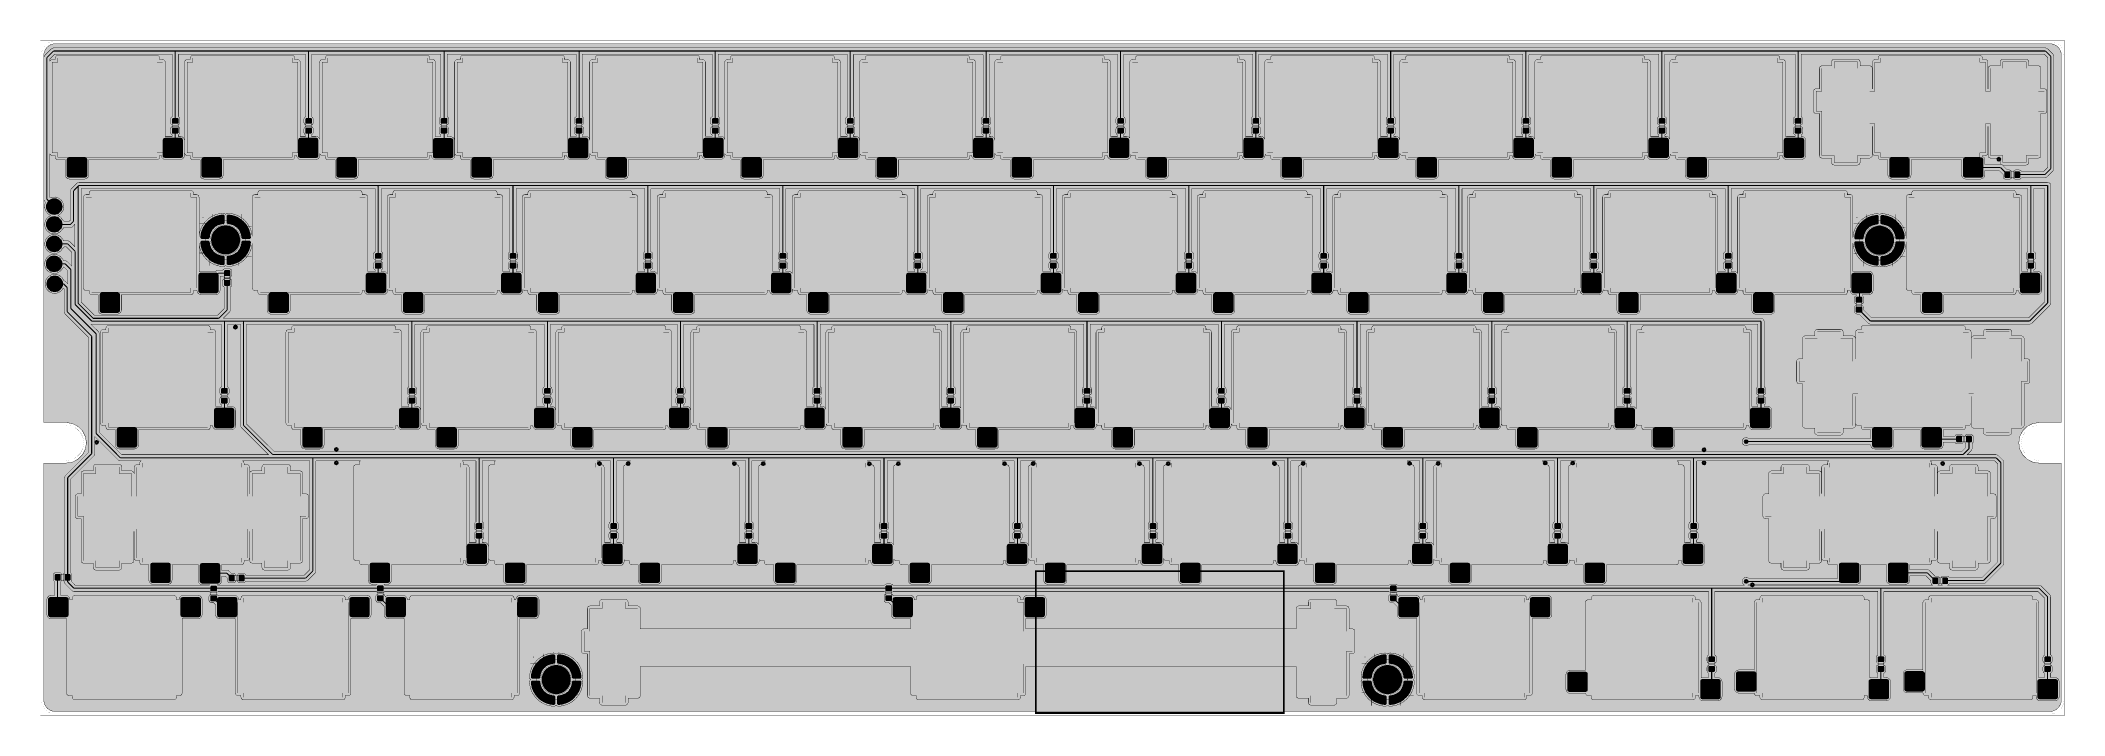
# Model space of a CAD drawing. Header units: millimetres. Extents: x 0 to 286, y 0 to 95.
import ezdxf

# ---------------------------------------------------------------- set-up
doc = ezdxf.new("R2010")
doc.units = ezdxf.units.MM
doc.header["$MEASUREMENT"] = 0
for name, color, linetype, true_color in [('Board-Outline-Layer', 7, 'Continuous', 0xff00ff), ('Bottom-Layer', 7, 'Continuous', 0x0000ff), ('Bottom-Paste-Mask-Layer', 7, 'Continuous', 0x800000), ('Bottom-Solder-Mask-Layer', 7, 'Continuous', 0xaa00ff), ('Component-Marking-Layer', 7, 'Continuous', 0x66ffcc), ('Component-Shape-Layer', 7, 'Continuous', 0x00cccc), ('Document-Layer', 7, 'Continuous', 0xffffff), ('Hole-Layer', 7, 'Continuous', 0x222222), ('Mechanical-Layer', 7, 'Continuous', 0xf022f0), ('Multi-Layer', 7, 'Continuous', 0xc0c0c0), ('Pin-Soldering-Layer', 7, 'Continuous', 0xcc9999)]:
    doc.layers.add(name, color=color, linetype=linetype, true_color=true_color)

msp = doc.modelspace()

# ---------------------------------------------------------------- hatches: boundary and pattern name
at = {"layer": 'Bottom-Layer'}
for points in [[(0.46, 93.28), (0.47, 93.41), (0.5, 93.54), (0.53, 93.66), (0.58, 93.78), (0.63, 93.9), (0.7, 94.01), (0.77, 94.12), (0.85, 94.22), (0.93, 94.32), (1.03, 94.4), (1.13, 94.48), (1.24, 94.55), (1.35, 94.62), (1.47, 94.67), (1.59, 94.72), (1.71, 94.75), (1.84, 94.78), (1.97, 94.79), (2.1, 94.8), (283.46, 94.8), (283.6, 94.79), (283.73, 94.78), (283.85, 94.75), (283.98, 94.72), (284.1, 94.67), (284.21, 94.62), (284.33, 94.55), (284.44, 94.48), (284.54, 94.4), (284.63, 94.32), (284.72, 94.22), (284.8, 94.12), (284.87, 94.01), (284.93, 93.9), (284.99, 93.78), (285.03, 93.66), (285.07, 93.54), (285.09, 93.41), (285.11, 93.28), (285.11, 93.15), (285.11, 41.35), (281.97, 41.35), (281.94, 41.35), (281.92, 41.34), (281.14, 41.22), (281.09, 41.21), (281.03, 41.19), (280.34, 40.83), (280.29, 40.8), (280.25, 40.77), (279.69, 40.22), (279.66, 40.17), (279.63, 40.12), (279.27, 39.43), (279.25, 39.38), (279.24, 39.32), (279.12, 38.55), (279.11, 38.49), (279.12, 38.44), (279.24, 37.66), (279.25, 37.61), (279.27, 37.56), (279.63, 36.86), (279.66, 36.81), (279.69, 36.77), (280.25, 36.22), (280.29, 36.18), (280.34, 36.15), (281.03, 35.79), (281.09, 35.77), (281.14, 35.76), (281.92, 35.64), (281.94, 35.63), (281.97, 35.63), (285.11, 35.63), (285.11, 2.23), (285.11, 2.1), (285.09, 1.97), (285.07, 1.85), (285.03, 1.72), (284.99, 1.6), (284.93, 1.48), (284.87, 1.37), (284.8, 1.26), (284.72, 1.16), (284.63, 1.07), (284.54, 0.98), (284.44, 0.9), (284.33, 0.83), (284.21, 0.77), (284.1, 0.71), (283.98, 0.67), (283.86, 0.63), (283.73, 0.61), (283.6, 0.59), (283.46, 0.59), (2.11, 0.59), (1.97, 0.59), (1.84, 0.61), (1.71, 0.63), (1.59, 0.67), (1.47, 0.71), (1.35, 0.77), (1.24, 0.83), (1.13, 0.9), (1.03, 0.98), (0.93, 1.07), (0.85, 1.16), (0.77, 1.26), (0.7, 1.37), (0.63, 1.48), (0.58, 1.6), (0.53, 1.72), (0.5, 1.85), (0.47, 1.97), (0.46, 2.1), (0.45, 2.23), (0.45, 35.63), (3.6, 35.63), (3.62, 35.63), (3.65, 35.64), (4.42, 35.76), (4.48, 35.77), (4.53, 35.79), (5.23, 36.15), (5.28, 36.18), (5.32, 36.22), (5.87, 36.77), (5.91, 36.81), (5.94, 36.86), (6.29, 37.56), (6.31, 37.61), (6.33, 37.66), (6.45, 38.44), (6.45, 38.49), (6.45, 38.55), (6.33, 39.32), (6.31, 39.38), (6.29, 39.43), (5.94, 40.12), (5.91, 40.17), (5.87, 40.21), (5.32, 40.77), (5.28, 40.8), (5.23, 40.83), (4.53, 41.19), (4.48, 41.21), (4.42, 41.22), (3.65, 41.35), (3.62, 41.35), (3.6, 41.35), (0.45, 41.35), (0.45, 93.15)], [(6.77, 37.14), (3.51, 33.88), (3.42, 33.74), (3.39, 33.58), (3.39, 20.14), (3.25, 20), (3.2, 19.82), (3.2, 19.22), (3.25, 19.03), (3.39, 18.9), (3.39, 18.84), (3.42, 18.68), (3.51, 18.54), (4.39, 17.66), (4.53, 17.57), (4.69, 17.54), (23.78, 17.54), (23.91, 17.39), (24.1, 17.34), (24.7, 17.34), (24.89, 17.39), (25.03, 17.54), (47.34, 17.54), (47.47, 17.4), (47.65, 17.35), (48.25, 17.35), (48.43, 17.4), (48.56, 17.54), (119.05, 17.54), (119.19, 17.41), (119.36, 17.36), (119.96, 17.36), (120.14, 17.41), (120.27, 17.54), (190.25, 17.54), (190.38, 17.4), (190.57, 17.35), (191.17, 17.35), (191.35, 17.4), (191.49, 17.54), (235.34, 17.54), (235.34, 17.49), (235.35, 17.45), (235.35, 8.55), (235.18, 8.42), (235.12, 8.22), (235.12, 7.72), (235.17, 7.54), (235.3, 7.41), (235.48, 7.36), (236.08, 7.36), (236.26, 7.41), (236.39, 7.54), (236.44, 7.72), (236.44, 8.22), (236.38, 8.42), (236.21, 8.55), (236.21, 17.45), (236.22, 17.49), (236.22, 17.54), (259.21, 17.54), (259.22, 17.49), (259.22, 17.45), (259.22, 8.55), (259.05, 8.42), (258.99, 8.22), (258.99, 7.72), (259.04, 7.54), (259.17, 7.41), (259.35, 7.36), (259.95, 7.36), (260.13, 7.41), (260.26, 7.54), (260.31, 7.72), (260.31, 8.22), (260.25, 8.42), (260.08, 8.55), (260.08, 17.45), (260.09, 17.49), (260.1, 17.54), (281.79, 17.54), (282.74, 16.59), (282.74, 8.55), (282.58, 8.42), (282.52, 8.22), (282.52, 7.72), (282.56, 7.54), (282.7, 7.41), (282.87, 7.36), (283.47, 7.36), (283.65, 7.41), (283.78, 7.54), (283.83, 7.72), (283.83, 8.22), (283.77, 8.42), (283.61, 8.55), (283.61, 16.77), (283.57, 16.93), (283.48, 17.08), (282.28, 18.28), (282.14, 18.37), (281.97, 18.4), (269.08, 18.4), (269.21, 18.48), (269.3, 18.61), (274.11, 18.61), (274.27, 18.64), (274.41, 18.74), (276.89, 21.22), (276.99, 21.36), (277.02, 21.52), (277.02, 35.7), (276.99, 35.87), (276.89, 36.01), (276.21, 36.69), (276.07, 36.79), (275.9, 36.82), (271.84, 36.82), (272.39, 37.37), (272.49, 37.51), (272.52, 37.67), (272.52, 38.4), (272.65, 38.53), (272.69, 38.71), (272.69, 39.31), (272.65, 39.49), (272.51, 39.62), (272.34, 39.67), (271.84, 39.67), (271.66, 39.62), (271.53, 39.49), (271.48, 39.31), (271.48, 38.71), (271.52, 38.53), (271.65, 38.4), (271.65, 37.85), (271.08, 37.28), (32.93, 37.28), (29.06, 41.14), (29.06, 55.12), (29.07, 55.17), (29.07, 55.21), (51.94, 55.21), (51.95, 55.17), (51.95, 55.12), (51.95, 46.4), (51.79, 46.27), (51.73, 46.07), (51.73, 45.57), (51.77, 45.39), (51.91, 45.26), (52.08, 45.21), (52.68, 45.21), (52.86, 45.26), (52.99, 45.39), (53.04, 45.57), (53.04, 46.07), (52.98, 46.27), (52.82, 46.4), (52.82, 55.12), (52.82, 55.17), (52.83, 55.21), (71.06, 55.21), (71.07, 55.17), (71.07, 55.12), (71.07, 46.4), (70.91, 46.27), (70.85, 46.07), (70.85, 45.57), (70.9, 45.39), (71.03, 45.26), (71.21, 45.21), (71.81, 45.21), (71.99, 45.26), (72.12, 45.39), (72.16, 45.57), (72.16, 46.07), (72.1, 46.27), (71.94, 46.4), (71.94, 55.12), (71.94, 55.17), (71.95, 55.21), (89.84, 55.21), (89.85, 55.17), (89.85, 55.12), (89.85, 46.4), (89.69, 46.27), (89.63, 46.07), (89.63, 45.57), (89.67, 45.39), (89.8, 45.26), (89.98, 45.21), (90.58, 45.21), (90.76, 45.26), (90.89, 45.39), (90.94, 45.57), (90.94, 46.07), (90.88, 46.27), (90.72, 46.4), (90.72, 55.12), (90.72, 55.17), (90.73, 55.21), (109.11, 55.21), (109.12, 55.17), (109.12, 55.12), (109.12, 46.4), (108.96, 46.27), (108.9, 46.07), (108.9, 45.57), (108.95, 45.39), (109.08, 45.26), (109.26, 45.21), (109.86, 45.21), (110.03, 45.26), (110.17, 45.39), (110.21, 45.57), (110.21, 46.07), (110.15, 46.27), (109.99, 46.4), (109.99, 55.12), (109.99, 55.17), (110, 55.21), (127.98, 55.21), (127.98, 55.17), (127.99, 55.12), (127.99, 46.4), (127.82, 46.27), (127.76, 46.07), (127.76, 45.57), (127.81, 45.39), (127.94, 45.26), (128.12, 45.21), (128.72, 45.21), (128.9, 45.26), (129.03, 45.39), (129.08, 45.57), (129.08, 46.07), (129.02, 46.27), (128.85, 46.4), (128.85, 55.12), (128.86, 55.17), (128.86, 55.21), (147.19, 55.21), (147.2, 55.17), (147.21, 55.12), (147.21, 46.4), (147.04, 46.27), (146.98, 46.07), (146.98, 45.57), (147.03, 45.39), (147.16, 45.26), (147.34, 45.21), (147.94, 45.21), (148.12, 45.26), (148.25, 45.39), (148.3, 45.57), (148.3, 46.07), (148.23, 46.27), (148.07, 46.4), (148.07, 55.12), (148.07, 55.17), (148.08, 55.21), (166.17, 55.21), (166.18, 55.17), (166.18, 55.12), (166.18, 46.4), (166.02, 46.27), (165.96, 46.07), (165.96, 45.57), (166, 45.39), (166.14, 45.26), (166.31, 45.21), (166.91, 45.21), (167.09, 45.26), (167.22, 45.39), (167.27, 45.57), (167.27, 46.07), (167.21, 46.27), (167.05, 46.4), (167.05, 55.12), (167.05, 55.17), (167.06, 55.21), (185.3, 55.21), (185.31, 55.17), (185.31, 55.12), (185.31, 46.4), (185.15, 46.27), (185.09, 46.07), (185.09, 45.57), (185.13, 45.39), (185.27, 45.26), (185.44, 45.21), (186.04, 45.21), (186.22, 45.26), (186.35, 45.39), (186.4, 45.57), (186.4, 46.07), (186.34, 46.27), (186.18, 46.4), (186.18, 55.12), (186.18, 55.17), (186.19, 55.21), (204.31, 55.21), (204.32, 55.17), (204.32, 55.12), (204.32, 46.4), (204.16, 46.27), (204.1, 46.07), (204.1, 45.57), (204.15, 45.39), (204.28, 45.26), (204.46, 45.21), (205.06, 45.21), (205.23, 45.26), (205.37, 45.39), (205.41, 45.57), (205.41, 46.07), (205.35, 46.27), (205.19, 46.4), (205.19, 55.12), (205.19, 55.17), (205.2, 55.21), (223.41, 55.21), (223.42, 55.17), (223.42, 55.12), (223.42, 46.4), (223.26, 46.27), (223.2, 46.07), (223.2, 45.57), (223.24, 45.39), (223.38, 45.26), (223.55, 45.21), (224.15, 45.21), (224.33, 45.26), (224.46, 45.39), (224.51, 45.57), (224.51, 46.07), (224.45, 46.27), (224.29, 46.4), (224.29, 55.12), (224.29, 55.17), (224.3, 55.21), (242.31, 55.21), (242.31, 46.4), (242.15, 46.27), (242.09, 46.07), (242.09, 45.57), (242.13, 45.39), (242.26, 45.26), (242.44, 45.21), (243.04, 45.21), (243.22, 45.26), (243.35, 45.39), (243.4, 45.57), (243.4, 46.07), (243.34, 46.27), (243.18, 46.4), (243.18, 55.62), (243.13, 55.85), (242.97, 56.02), (242.74, 56.08), (25.78, 56.08), (26.63, 56.92), (26.72, 57.06), (26.75, 57.23), (26.75, 60.46), (26.92, 60.59), (26.98, 60.79), (26.98, 61.29), (26.93, 61.47), (26.8, 61.6), (26.62, 61.65), (26.02, 61.65), (25.84, 61.6), (25.71, 61.47), (25.66, 61.29), (25.66, 60.79), (25.72, 60.59), (25.89, 60.46), (25.89, 57.41), (24.96, 56.48), (7.59, 56.48), (5.71, 58.37), (5.71, 74.19), (5.71, 74.28), (5.73, 74.37), (47.2, 74.37), (47.2, 74.33), (47.21, 74.28), (47.21, 65.45), (47.04, 65.32), (46.98, 65.12), (46.98, 64.62), (47.03, 64.44), (47.16, 64.31), (47.34, 64.26), (47.94, 64.26), (48.12, 64.31), (48.25, 64.44), (48.3, 64.62), (48.3, 65.12), (48.24, 65.32), (48.07, 65.45), (48.07, 74.28), (48.07, 74.33), (48.08, 74.37), (66.21, 74.37), (66.22, 74.33), (66.22, 74.28), (66.22, 65.45), (66.06, 65.32), (65.99, 65.12), (65.99, 64.62), (66.04, 64.44), (66.17, 64.31), (66.35, 64.26), (66.95, 64.26), (67.13, 64.31), (67.26, 64.44), (67.31, 64.62), (67.31, 65.12), (67.25, 65.32), (67.09, 65.45), (67.09, 74.28), (67.09, 74.33), (67.1, 74.37), (85.24, 74.37), (85.25, 74.33), (85.25, 74.28), (85.25, 65.45), (85.09, 65.32), (85.02, 65.12), (85.02, 64.62), (85.07, 64.44), (85.2, 64.31), (85.38, 64.26), (85.98, 64.26), (86.16, 64.31), (86.29, 64.44), (86.34, 64.62), (86.34, 65.12), (86.28, 65.32), (86.12, 65.45), (86.12, 74.28), (86.12, 74.33), (86.13, 74.37), (104.28, 74.37), (104.29, 74.33), (104.29, 74.28), (104.29, 65.45), (104.13, 65.32), (104.07, 65.12), (104.07, 64.62), (104.11, 64.44), (104.25, 64.31), (104.42, 64.26), (105.02, 64.26), (105.2, 64.31), (105.33, 64.44), (105.38, 64.62), (105.38, 65.12), (105.32, 65.32), (105.16, 65.45), (105.16, 74.28), (105.16, 74.33), (105.17, 74.37), (123.32, 74.37), (123.33, 74.33), (123.33, 74.28), (123.33, 65.45), (123.17, 65.32), (123.1, 65.12), (123.1, 64.62), (123.15, 64.44), (123.28, 64.31), (123.46, 64.26), (124.06, 64.26), (124.24, 64.31), (124.37, 64.44), (124.42, 64.62), (124.42, 65.12), (124.36, 65.32), (124.2, 65.45), (124.2, 74.28), (124.2, 74.33), (124.21, 74.37), (142.47, 74.37), (142.48, 74.33), (142.48, 74.28), (142.48, 65.45), (142.32, 65.32), (142.26, 65.12), (142.26, 64.62), (142.3, 64.44), (142.43, 64.31), (142.61, 64.26), (143.21, 64.26), (143.39, 64.31), (143.52, 64.44), (143.57, 64.62), (143.57, 65.12), (143.51, 65.32), (143.35, 65.45), (143.35, 74.28), (143.35, 74.33), (143.36, 74.37), (161.56, 74.37), (161.57, 74.33), (161.57, 74.28), (161.57, 65.45), (161.41, 65.32), (161.35, 65.12), (161.35, 64.62), (161.4, 64.44), (161.53, 64.31), (161.71, 64.26), (162.31, 64.26), (162.49, 64.31), (162.62, 64.44), (162.67, 64.62), (162.67, 65.12), (162.6, 65.32), (162.44, 65.45), (162.44, 74.28), (162.44, 74.33), (162.45, 74.37), (180.59, 74.37), (180.59, 74.33), (180.6, 74.28), (180.6, 65.45), (180.43, 65.32), (180.37, 65.12), (180.37, 64.62), (180.42, 64.44), (180.55, 64.31), (180.73, 64.26), (181.33, 64.26), (181.51, 64.31), (181.64, 64.44), (181.69, 64.62), (181.69, 65.12), (181.63, 65.32), (181.46, 65.45), (181.46, 74.28), (181.47, 74.33), (181.47, 74.37), (199.67, 74.37), (199.68, 74.33), (199.68, 74.28), (199.68, 65.45), (199.52, 65.32), (199.46, 65.12), (199.46, 64.62), (199.51, 64.44), (199.64, 64.31), (199.82, 64.26), (200.42, 64.26), (200.59, 64.31), (200.73, 64.44), (200.77, 64.62), (200.77, 65.12), (200.71, 65.32), (200.55, 65.45), (200.55, 74.28), (200.55, 74.33), (200.56, 74.37), (218.7, 74.37), (218.71, 74.33), (218.71, 74.28), (218.71, 65.45), (218.55, 65.32), (218.48, 65.12), (218.48, 64.62), (218.53, 64.44), (218.66, 64.31), (218.84, 64.26), (219.44, 64.26), (219.62, 64.31), (219.75, 64.44), (219.8, 64.62), (219.8, 65.12), (219.74, 65.32), (219.58, 65.45), (219.58, 74.28), (219.58, 74.33), (219.59, 74.37), (237.67, 74.37), (237.67, 74.33), (237.68, 74.28), (237.68, 65.45), (237.51, 65.32), (237.45, 65.12), (237.45, 64.62), (237.5, 64.44), (237.63, 64.31), (237.81, 64.26), (238.41, 64.26), (238.59, 64.31), (238.72, 64.44), (238.77, 64.62), (238.77, 65.12), (238.71, 65.32), (238.54, 65.45), (238.54, 74.28), (238.55, 74.33), (238.55, 74.37), (280.37, 74.37), (280.38, 74.33), (280.38, 74.28), (280.38, 65.45), (280.22, 65.32), (280.15, 65.12), (280.15, 64.62), (280.2, 64.44), (280.33, 64.31), (280.51, 64.26), (281.11, 64.26), (281.29, 64.31), (281.42, 64.44), (281.47, 64.62), (281.47, 65.12), (281.41, 65.32), (281.25, 65.45), (281.25, 74.28), (281.25, 74.33), (281.26, 74.37), (282.76, 74.37), (282.76, 58.39), (280.48, 56.11), (258.34, 56.11), (257.23, 57.22), (257.23, 57.23), (257.23, 57.23), (257.23, 57.52), (257.18, 57.7), (257.05, 57.83), (256.87, 57.88), (256.27, 57.88), (256.09, 57.83), (255.96, 57.7), (255.91, 57.52), (255.91, 57.02), (255.96, 56.84), (256.09, 56.71), (256.27, 56.66), (256.55, 56.66), (256.56, 56.66), (256.57, 56.66), (257.86, 55.37), (258, 55.27), (258.16, 55.24), (280.66, 55.24), (280.83, 55.27), (280.97, 55.37), (283.5, 57.9), (283.59, 58.04), (283.62, 58.21), (283.62, 74.81), (283.57, 75.02), (283.41, 75.18), (283.19, 75.24), (280.81, 75.24), (280.81, 75.24), (280.81, 75.24), (5.42, 75.24), (5.25, 75.21), (5.11, 75.11), (4.35, 74.35), (4.25, 74.21), (4.22, 74.04), (4.22, 69.92), (4.04, 69.74), (3.31, 69.74), (3.29, 69.75), (3.27, 69.77), (3.24, 69.8), (3.16, 69.89), (3.11, 69.96), (2.82, 70.32), (2.43, 70.56), (2.86, 70.84), (3.16, 71.26), (3.28, 71.76), (3.2, 72.26), (2.95, 72.71), (2.54, 73.02), (2.05, 73.17), (1.54, 73.12), (1.46, 73.11), (1.34, 73.1), (1.32, 73.1), (1.32, 79.21), (1.45, 79.08), (1.63, 79.04), (2.07, 79.04), (2.07, 78.79), (2.12, 78.61), (2.25, 78.48), (2.43, 78.43), (3.5, 78.43), (3.5, 78.42), (3.5, 78.4), (3.5, 76.26), (3.58, 75.98), (3.78, 75.77), (4.06, 75.7), (6.21, 75.7), (6.49, 75.77), (6.69, 75.98), (6.77, 76.26), (6.77, 78.4), (6.77, 78.42), (6.77, 78.43), (16.43, 78.43), (16.61, 78.48), (16.74, 78.61), (16.79, 78.79), (16.79, 79.04), (17.03, 79.04), (17.03, 79.03), (17.1, 78.74), (17.31, 78.54), (17.59, 78.46), (19.73, 78.46), (20.01, 78.54), (20.22, 78.74), (20.29, 79.03), (20.29, 81.17), (20.22, 81.45), (20.01, 81.65), (19.73, 81.73), (19.43, 81.73), (19.43, 81.94), (19.59, 82.07), (19.65, 82.27), (19.65, 82.77), (19.6, 82.95), (19.47, 83.08), (19.29, 83.13), (18.69, 83.13), (18.51, 83.08), (18.38, 82.95), (18.33, 82.77), (18.33, 82.27), (18.4, 82.07), (18.56, 81.94), (18.56, 81.73), (17.59, 81.73), (17.59, 92.19), (17.54, 92.37), (17.41, 92.5), (17.23, 92.55), (16.79, 92.55), (16.79, 92.79), (16.74, 92.97), (16.61, 93.1), (16.43, 93.15), (2.43, 93.15), (2.25, 93.1), (2.12, 92.97), (2.07, 92.79), (2.07, 92.55), (1.63, 92.55), (1.45, 92.5), (1.32, 92.37), (1.32, 92.65), (2.01, 93.34), (18.55, 93.34), (18.56, 93.29), (18.56, 93.24), (18.56, 84.5), (18.4, 84.37), (18.33, 84.17), (18.33, 83.67), (18.38, 83.49), (18.51, 83.36), (18.69, 83.31), (19.29, 83.31), (19.47, 83.36), (19.6, 83.49), (19.65, 83.67), (19.65, 84.17), (19.59, 84.37), (19.43, 84.5), (19.43, 93.24), (19.43, 93.29), (19.44, 93.34), (37.36, 93.34), (37.37, 93.29), (37.37, 93.24), (37.37, 84.5), (37.21, 84.37), (37.15, 84.17), (37.15, 83.67), (37.2, 83.49), (37.33, 83.36), (37.51, 83.31), (38.11, 83.31), (38.29, 83.36), (38.42, 83.49), (38.47, 83.67), (38.47, 84.17), (38.4, 84.37), (38.24, 84.5), (38.24, 93.24), (38.24, 93.29), (38.25, 93.34), (56.48, 93.34), (56.49, 93.29), (56.49, 93.24), (56.49, 84.5), (56.32, 84.37), (56.26, 84.17), (56.26, 83.67), (56.31, 83.49), (56.44, 83.36), (56.62, 83.31), (57.22, 83.31), (57.4, 83.36), (57.53, 83.49), (57.58, 83.67), (57.58, 84.17), (57.52, 84.37), (57.35, 84.5), (57.35, 93.24), (57.36, 93.29), (57.37, 93.34), (75.54, 93.34), (75.55, 93.29), (75.55, 93.24), (75.55, 84.5), (75.38, 84.37), (75.32, 84.17), (75.32, 83.67), (75.37, 83.49), (75.5, 83.36), (75.68, 83.31), (76.28, 83.31), (76.46, 83.36), (76.59, 83.49), (76.64, 83.67), (76.64, 84.17), (76.58, 84.37), (76.41, 84.5), (76.41, 93.24), (76.42, 93.29), (76.43, 93.34), (94.73, 93.34), (94.74, 93.29), (94.74, 93.24), (94.74, 84.5), (94.58, 84.37), (94.52, 84.17), (94.52, 83.67), (94.57, 83.49), (94.7, 83.36), (94.88, 83.31), (95.48, 83.31), (95.66, 83.36), (95.79, 83.49), (95.83, 83.67), (95.83, 84.17), (95.77, 84.37), (95.61, 84.5), (95.61, 93.24), (95.61, 93.29), (95.62, 93.34), (113.8, 93.34), (113.8, 93.29), (113.81, 93.24), (113.81, 84.5), (113.64, 84.37), (113.58, 84.17), (113.58, 83.67), (113.63, 83.49), (113.76, 83.36), (113.94, 83.31), (114.54, 83.31), (114.72, 83.36), (114.85, 83.49), (114.9, 83.67), (114.9, 84.17), (114.84, 84.37), (114.67, 84.5), (114.67, 93.24), (114.68, 93.29), (114.68, 93.34), (132.96, 93.34), (132.96, 93.29), (132.97, 93.24), (132.97, 84.5), (132.8, 84.37), (132.74, 84.17), (132.74, 83.67), (132.79, 83.49), (132.92, 83.36), (133.1, 83.31), (133.7, 83.31), (133.88, 83.36), (134.01, 83.49), (134.06, 83.67), (134.06, 84.17), (134, 84.37), (133.83, 84.5), (133.83, 93.24), (133.84, 93.29), (133.84, 93.34), (151.93, 93.34), (151.94, 93.29), (151.94, 93.24), (151.94, 84.5), (151.78, 84.37), (151.72, 84.17), (151.72, 83.67), (151.76, 83.49), (151.89, 83.36), (152.07, 83.31), (152.67, 83.31), (152.85, 83.36), (152.98, 83.49), (153.03, 83.67), (153.03, 84.17), (152.97, 84.37), (152.81, 84.5), (152.81, 93.24), (152.81, 93.29), (152.82, 93.34), (171.02, 93.34), (171.03, 93.29), (171.03, 93.24), (171.03, 84.5), (170.87, 84.37), (170.81, 84.17), (170.81, 83.67), (170.85, 83.49), (170.98, 83.36), (171.16, 83.31), (171.76, 83.31), (171.94, 83.36), (172.07, 83.49), (172.12, 83.67), (172.12, 84.17), (172.06, 84.37), (171.9, 84.5), (171.9, 93.24), (171.9, 93.29), (171.91, 93.34), (190.05, 93.34), (190.06, 93.29), (190.06, 93.24), (190.06, 84.5), (189.9, 84.37), (189.83, 84.17), (189.83, 83.67), (189.88, 83.49), (190.01, 83.36), (190.19, 83.31), (190.79, 83.31), (190.97, 83.36), (191.1, 83.49), (191.15, 83.67), (191.15, 84.17), (191.09, 84.37), (190.93, 84.5), (190.93, 93.24), (190.93, 93.29), (190.94, 93.34), (209.13, 93.34), (209.13, 93.29), (209.14, 93.24), (209.14, 84.5), (208.97, 84.37), (208.91, 84.17), (208.91, 83.67), (208.96, 83.49), (209.09, 83.36), (209.27, 83.31), (209.87, 83.31), (210.05, 83.36), (210.18, 83.49), (210.23, 83.67), (210.23, 84.17), (210.17, 84.37), (210, 84.5), (210, 93.24), (210.01, 93.29), (210.01, 93.34), (228.31, 93.34), (228.31, 93.29), (228.32, 93.24), (228.32, 84.5), (228.15, 84.37), (228.09, 84.17), (228.09, 83.67), (228.14, 83.49), (228.27, 83.36), (228.45, 83.31), (229.05, 83.31), (229.23, 83.36), (229.36, 83.49), (229.41, 83.67), (229.41, 84.17), (229.35, 84.37), (229.18, 84.5), (229.18, 93.24), (229.19, 93.29), (229.19, 93.34), (247.53, 93.34), (247.54, 93.29), (247.54, 93.24), (247.54, 84.5), (247.38, 84.37), (247.32, 84.17), (247.32, 83.67), (247.37, 83.49), (247.5, 83.36), (247.68, 83.31), (248.28, 83.31), (248.45, 83.36), (248.59, 83.49), (248.63, 83.67), (248.63, 84.17), (248.57, 84.37), (248.41, 84.5), (248.41, 93.24), (248.41, 93.29), (248.42, 93.34), (282.7, 93.34), (283.2, 92.83), (283.2, 77.34), (282.62, 76.76), (279.5, 76.76), (279.37, 76.92), (279.17, 76.99), (278.67, 76.99), (278.49, 76.94), (278.36, 76.81), (278.31, 76.63), (278.31, 76.03), (278.36, 75.85), (278.49, 75.72), (278.67, 75.67), (279.17, 75.67), (279.37, 75.73), (279.5, 75.89), (282.8, 75.89), (282.97, 75.93), (283.11, 76.02), (283.94, 76.86), (284.04, 77), (284.07, 77.17), (284.07, 93.01), (284.04, 93.18), (283.94, 93.32), (283.19, 94.07), (283.05, 94.17), (282.88, 94.2), (1.83, 94.2), (1.66, 94.17), (1.52, 94.07), (0.58, 93.14), (0.49, 92.99), (0.46, 92.83), (0.46, 72.85), (0.49, 72.68), (0.58, 72.54), (0.63, 72.5), (0.63, 72.48), (0.63, 72.44), (0.63, 72.4), (0.63, 72.28), (0.61, 72.2), (0.57, 71.7), (0.7, 71.23), (0.99, 70.83), (1.4, 70.56), (0.97, 70.28), (0.68, 69.86), (0.56, 69.35), (0.64, 68.84), (0.9, 68.4), (1.31, 68.09), (1.81, 67.95), (2.32, 68.01), (2.78, 68.25), (3.11, 68.65), (3.16, 68.72), (3.24, 68.81), (3.27, 68.84), (3.29, 68.86), (3.31, 68.87), (4.22, 68.87), (4.39, 68.9), (4.53, 69), (4.84, 69.32), (4.84, 66.14), (4.13, 66.86), (3.99, 66.95), (3.82, 66.99), (3.32, 66.99), (3.3, 67), (3.27, 67.02), (3.24, 67.05), (3.16, 67.14), (3.11, 67.21), (2.79, 67.6), (2.34, 67.84), (1.84, 67.91), (1.34, 67.78), (0.93, 67.48), (0.66, 67.05), (0.57, 66.55), (0.66, 66.05), (0.93, 65.62), (1.34, 65.32), (1.84, 65.2), (2.34, 65.26), (2.79, 65.5), (3.11, 65.9), (3.16, 65.96), (3.24, 66.05), (3.27, 66.08), (3.3, 66.11), (3.32, 66.12), (3.64, 66.12), (4.42, 65.34), (4.42, 63.4), (3.77, 64.05), (3.63, 64.14), (3.47, 64.18), (3.31, 64.18), (3.29, 64.19), (3.26, 64.21), (3.23, 64.24), (3.15, 64.33), (3.1, 64.4), (2.78, 64.79), (2.33, 65.03), (1.83, 65.1), (1.33, 64.97), (0.92, 64.67), (0.65, 64.24), (0.56, 63.74), (0.65, 63.24), (0.92, 62.81), (1.33, 62.51), (1.83, 62.39), (2.33, 62.45), (2.78, 62.69), (3.1, 63.09), (3.15, 63.15), (3.23, 63.24), (3.26, 63.27), (3.29, 63.3), (3.3, 63.3), (3.84, 62.75), (3.84, 60.92), (3.53, 61.23), (3.42, 61.31), (3.3, 61.35), (3.29, 61.36), (3.26, 61.39), (3.26, 61.4), (3.02, 61.8), (2.67, 62.1), (2.23, 62.26), (1.77, 62.27), (1.34, 62.12), (0.97, 61.83), (0.73, 61.44), (0.63, 60.99), (0.69, 60.53), (0.89, 60.12), (1.23, 59.8), (1.65, 59.61), (2.11, 59.57), (2.56, 59.69), (2.94, 59.95), (3.21, 60.33), (3.32, 60.21), (3.32, 56.98), (3.35, 56.81), (3.45, 56.67), (6.77, 53.35)], [(22.5, 78.4), (22.5, 76.26), (22.57, 75.98), (22.78, 75.77), (23.06, 75.7), (25.2, 75.7), (25.48, 75.77), (25.69, 75.98), (25.76, 76.26), (25.76, 78.4), (25.76, 78.42), (25.76, 78.43), (35.48, 78.43), (35.66, 78.48), (35.79, 78.61), (35.84, 78.79), (35.84, 79.04), (36.13, 79.04), (36.13, 79.03), (36.2, 78.74), (36.41, 78.54), (36.69, 78.46), (38.83, 78.46), (39.11, 78.54), (39.32, 78.74), (39.39, 79.03), (39.39, 79.28), (39.52, 79.1), (39.73, 79.04), (40.17, 79.04), (40.17, 78.79), (40.22, 78.61), (40.35, 78.48), (40.53, 78.43), (41.55, 78.43), (41.55, 78.42), (41.55, 78.4), (41.55, 76.26), (41.62, 75.98), (41.83, 75.77), (42.11, 75.7), (44.25, 75.7), (44.53, 75.77), (44.74, 75.98), (44.81, 76.26), (44.81, 78.4), (44.81, 78.42), (44.81, 78.43), (54.53, 78.43), (54.71, 78.48), (54.84, 78.61), (54.89, 78.79), (54.89, 79.04), (55.16, 79.04), (55.16, 78.98), (55.23, 78.7), (55.44, 78.5), (55.72, 78.42), (57.86, 78.42), (58.14, 78.5), (58.35, 78.7), (58.42, 78.98), (58.42, 81.13), (58.35, 81.41), (58.14, 81.61), (57.86, 81.69), (57.35, 81.69), (57.35, 81.94), (57.52, 82.07), (57.58, 82.27), (57.58, 82.77), (57.53, 82.95), (57.4, 83.08), (57.22, 83.13), (56.62, 83.13), (56.44, 83.08), (56.31, 82.95), (56.26, 82.77), (56.26, 82.27), (56.32, 82.07), (56.49, 81.94), (56.49, 81.69), (55.72, 81.69), (55.7, 81.69), (55.69, 81.69), (55.69, 92.2), (55.64, 92.38), (55.51, 92.51), (55.33, 92.56), (54.89, 92.56), (54.89, 92.79), (54.84, 92.97), (54.71, 93.1), (54.53, 93.15), (40.53, 93.15), (40.35, 93.1), (40.22, 92.97), (40.17, 92.79), (40.17, 92.55), (39.73, 92.55), (39.55, 92.5), (39.42, 92.37), (39.37, 92.19), (39.37, 81.31), (39.26, 81.53), (39.07, 81.68), (38.83, 81.73), (38.24, 81.73), (38.24, 81.94), (38.4, 82.07), (38.47, 82.27), (38.47, 82.77), (38.42, 82.95), (38.29, 83.08), (38.11, 83.13), (37.51, 83.13), (37.33, 83.08), (37.2, 82.95), (37.15, 82.77), (37.15, 82.27), (37.21, 82.07), (37.37, 81.94), (37.37, 81.73), (36.69, 81.73), (36.67, 81.73), (36.64, 81.73), (36.64, 92.19), (36.59, 92.37), (36.46, 92.5), (36.28, 92.55), (35.84, 92.55), (35.84, 92.79), (35.79, 92.97), (35.66, 93.1), (35.48, 93.15), (21.48, 93.15), (21.3, 93.1), (21.17, 92.97), (21.12, 92.79), (21.12, 92.55), (20.68, 92.55), (20.5, 92.5), (20.37, 92.37), (20.32, 92.19), (20.32, 79.39), (20.37, 79.21), (20.5, 79.08), (20.68, 79.04), (21.12, 79.04), (21.12, 78.79), (21.17, 78.61), (21.3, 78.48), (21.48, 78.43), (22.5, 78.43), (22.5, 78.42)], [(74.22, 79.01), (74.3, 78.73), (74.5, 78.53), (74.78, 78.45), (76.93, 78.45), (77.21, 78.53), (77.41, 78.73), (77.49, 79.01), (77.49, 79.3), (77.62, 79.11), (77.83, 79.04), (78.27, 79.04), (78.27, 78.79), (78.32, 78.61), (78.45, 78.48), (78.63, 78.43), (79.65, 78.43), (79.65, 78.42), (79.65, 78.4), (79.65, 76.26), (79.72, 75.98), (79.93, 75.77), (80.21, 75.7), (82.35, 75.7), (82.63, 75.77), (82.84, 75.98), (82.91, 76.26), (82.91, 78.4), (82.91, 78.42), (82.91, 78.43), (92.64, 78.43), (92.82, 78.48), (92.95, 78.61), (92.99, 78.79), (92.99, 79.04), (93.28, 79.04), (93.36, 78.76), (93.57, 78.56), (93.85, 78.49), (95.99, 78.49), (96.27, 78.56), (96.47, 78.77), (96.55, 79.05), (96.55, 79.26), (96.68, 79.1), (96.88, 79.04), (97.32, 79.04), (97.32, 78.79), (97.37, 78.61), (97.5, 78.48), (97.68, 78.43), (98.7, 78.43), (98.7, 78.42), (98.7, 78.4), (98.7, 76.26), (98.77, 75.98), (98.98, 75.77), (99.26, 75.7), (101.4, 75.7), (101.68, 75.77), (101.89, 75.98), (101.96, 76.26), (101.96, 78.4), (101.96, 78.42), (101.96, 78.43), (111.68, 78.43), (111.86, 78.48), (111.99, 78.61), (112.04, 78.79), (112.04, 79.04), (112.3, 79.04), (112.3, 79.03), (112.38, 78.74), (112.58, 78.54), (112.86, 78.46), (115, 78.46), (115.29, 78.54), (115.49, 78.74), (115.57, 79.03), (115.57, 81.17), (115.49, 81.45), (115.29, 81.65), (115, 81.73), (114.67, 81.73), (114.67, 81.94), (114.84, 82.07), (114.9, 82.27), (114.9, 82.77), (114.85, 82.95), (114.72, 83.08), (114.54, 83.13), (113.94, 83.13), (113.76, 83.08), (113.63, 82.95), (113.58, 82.77), (113.58, 82.27), (113.64, 82.07), (113.81, 81.94), (113.81, 81.73), (112.86, 81.73), (112.85, 81.73), (112.84, 81.73), (112.84, 92.19), (112.79, 92.37), (112.66, 92.5), (112.48, 92.55), (112.04, 92.55), (112.04, 92.79), (111.99, 92.97), (111.86, 93.1), (111.68, 93.15), (97.68, 93.15), (97.5, 93.1), (97.37, 92.97), (97.32, 92.79), (97.32, 92.55), (96.88, 92.55), (96.7, 92.5), (96.57, 92.37), (96.53, 92.19), (96.53, 81.35), (96.41, 81.56), (96.22, 81.7), (95.99, 81.75), (95.61, 81.75), (95.61, 81.94), (95.77, 82.07), (95.83, 82.27), (95.83, 82.77), (95.79, 82.95), (95.66, 83.08), (95.48, 83.13), (94.88, 83.13), (94.7, 83.08), (94.57, 82.95), (94.52, 82.77), (94.52, 82.27), (94.58, 82.07), (94.74, 81.94), (94.74, 81.75), (93.85, 81.75), (93.82, 81.75), (93.79, 81.75), (93.79, 92.19), (93.74, 92.37), (93.61, 92.5), (93.43, 92.55), (92.99, 92.55), (92.99, 92.79), (92.94, 92.97), (92.81, 93.1), (92.63, 93.15), (78.63, 93.15), (78.45, 93.1), (78.32, 92.97), (78.27, 92.79), (78.27, 92.55), (77.83, 92.55), (77.65, 92.5), (77.52, 92.37), (77.47, 92.19), (77.47, 81.28), (77.37, 81.5), (77.17, 81.66), (76.93, 81.72), (76.41, 81.72), (76.41, 81.94), (76.58, 82.07), (76.64, 82.27), (76.64, 82.77), (76.59, 82.95), (76.46, 83.08), (76.28, 83.13), (75.68, 83.13), (75.5, 83.08), (75.37, 82.95), (75.32, 82.77), (75.32, 82.27), (75.38, 82.07), (75.55, 81.94), (75.55, 81.72), (74.78, 81.72), (74.76, 81.72), (74.74, 81.71), (74.74, 92.19), (74.69, 92.37), (74.56, 92.5), (74.38, 92.55), (73.94, 92.55), (73.94, 92.79), (73.89, 92.97), (73.76, 93.1), (73.58, 93.15), (59.58, 93.15), (59.4, 93.1), (59.27, 92.97), (59.22, 92.79), (59.22, 92.55), (58.78, 92.55), (58.6, 92.5), (58.47, 92.37), (58.42, 92.19), (58.42, 79.39), (58.47, 79.21), (58.6, 79.08), (58.78, 79.04), (59.22, 79.04), (59.22, 78.79), (59.27, 78.61), (59.4, 78.48), (59.58, 78.43), (60.6, 78.43), (60.6, 78.42), (60.6, 78.4), (60.6, 76.26), (60.67, 75.98), (60.88, 75.77), (61.16, 75.7), (63.3, 75.7), (63.58, 75.77), (63.79, 75.98), (63.86, 76.26), (63.86, 78.4), (63.86, 78.42), (63.86, 78.43), (73.58, 78.43), (73.76, 78.48), (73.89, 78.61), (73.94, 78.79), (73.94, 79.04), (74.22, 79.04)], [(134.07, 81.73), (133.83, 81.73), (133.83, 81.94), (134, 82.07), (134.06, 82.27), (134.06, 82.77), (134.01, 82.95), (133.88, 83.08), (133.7, 83.13), (133.1, 83.13), (132.92, 83.08), (132.79, 82.95), (132.74, 82.77), (132.74, 82.27), (132.8, 82.07), (132.97, 81.94), (132.97, 81.73), (131.93, 81.73), (131.91, 81.73), (131.89, 81.73), (131.89, 92.19), (131.84, 92.37), (131.71, 92.5), (131.53, 92.55), (131.09, 92.55), (131.09, 92.79), (131.04, 92.97), (130.91, 93.1), (130.73, 93.15), (116.73, 93.15), (116.55, 93.1), (116.42, 92.97), (116.37, 92.79), (116.37, 92.55), (115.93, 92.55), (115.75, 92.5), (115.62, 92.37), (115.58, 92.19), (115.58, 79.39), (115.62, 79.21), (115.75, 79.08), (115.93, 79.04), (116.37, 79.04), (116.37, 78.79), (116.42, 78.61), (116.55, 78.48), (116.73, 78.43), (117.76, 78.43), (117.76, 78.42), (117.76, 78.4), (117.76, 76.26), (117.83, 75.98), (118.04, 75.77), (118.32, 75.7), (120.46, 75.7), (120.74, 75.77), (120.95, 75.98), (121.02, 76.26), (121.02, 78.4), (121.02, 78.42), (121.02, 78.43), (130.73, 78.43), (130.91, 78.48), (131.04, 78.61), (131.09, 78.79), (131.09, 79.04), (131.37, 79.04), (131.37, 79.03), (131.44, 78.74), (131.65, 78.54), (131.93, 78.46), (134.07, 78.46), (134.35, 78.54), (134.56, 78.74), (134.63, 79.03), (134.63, 79.32), (134.76, 79.11), (134.98, 79.04), (135.42, 79.04), (135.42, 78.79), (135.47, 78.61), (135.6, 78.48), (135.78, 78.43), (136.81, 78.43), (136.81, 78.42), (136.81, 78.4), (136.81, 76.26), (136.88, 75.98), (137.09, 75.77), (137.37, 75.7), (139.51, 75.7), (139.79, 75.77), (140, 75.98), (140.07, 76.26), (140.07, 78.4), (140.07, 78.42), (140.07, 78.43), (149.78, 78.43), (149.96, 78.48), (150.09, 78.61), (150.14, 78.79), (150.14, 79.04), (150.53, 79.04), (150.53, 79.03), (150.6, 78.74), (150.81, 78.54), (151.09, 78.46), (153.23, 78.46), (153.51, 78.54), (153.72, 78.74), (153.79, 79.03), (153.79, 79.13), (153.91, 79.06), (154.03, 79.04), (154.47, 79.04), (154.47, 78.79), (154.52, 78.61), (154.65, 78.48), (154.83, 78.43), (155.86, 78.43), (155.86, 78.42), (155.86, 78.4), (155.86, 76.26), (155.93, 75.98), (156.14, 75.77), (156.42, 75.7), (158.56, 75.7), (158.84, 75.77), (159.05, 75.98), (159.12, 76.26), (159.12, 78.4), (159.12, 78.42), (159.12, 78.43), (168.83, 78.43), (169.01, 78.48), (169.14, 78.61), (169.19, 78.79), (169.19, 79.04), (169.49, 79.04), (169.49, 79.03), (169.57, 78.74), (169.77, 78.54), (170.06, 78.46), (172.2, 78.46), (172.48, 78.54), (172.68, 78.74), (172.76, 79.03), (172.76, 79.24), (172.89, 79.09), (173.08, 79.04), (173.52, 79.04), (173.52, 78.79), (173.57, 78.61), (173.7, 78.48), (173.88, 78.43), (174.91, 78.43), (174.91, 78.42), (174.91, 78.4), (174.91, 76.26), (174.98, 75.98), (175.19, 75.77), (175.47, 75.7), (177.61, 75.7), (177.89, 75.77), (178.1, 75.98), (178.17, 76.26), (178.17, 78.4), (178.17, 78.42), (178.17, 78.43), (187.88, 78.43), (188.06, 78.48), (188.19, 78.61), (188.24, 78.79), (188.24, 79.04), (188.52, 79.04), (188.52, 79.03), (188.59, 78.74), (188.8, 78.54), (189.08, 78.46), (191.22, 78.46), (191.5, 78.54), (191.71, 78.74), (191.79, 79.03), (191.79, 79.31), (191.91, 79.11), (192.13, 79.04), (192.57, 79.04), (192.57, 78.79), (192.62, 78.61), (192.75, 78.48), (192.93, 78.43), (193.96, 78.43), (193.96, 78.42), (193.96, 78.4), (193.96, 76.26), (194.03, 75.98), (194.24, 75.77), (194.52, 75.7), (196.66, 75.7), (196.94, 75.77), (197.15, 75.98), (197.22, 76.26), (197.22, 78.4), (197.22, 78.42), (197.22, 78.43), (206.93, 78.43), (207.11, 78.48), (207.24, 78.61), (207.29, 78.79), (207.29, 79.04), (207.61, 79.04), (207.61, 79.03), (207.69, 78.74), (207.9, 78.54), (208.18, 78.46), (210.32, 78.46), (210.6, 78.54), (210.81, 78.74), (210.88, 79.03), (210.88, 79.2), (211.01, 79.08), (211.18, 79.04), (211.62, 79.04), (211.62, 78.79), (211.67, 78.61), (211.8, 78.48), (211.98, 78.43), (213.01, 78.43), (213.01, 78.42), (213.01, 78.4), (213.01, 76.26), (213.08, 75.98), (213.29, 75.77), (213.57, 75.7), (215.71, 75.7), (215.99, 75.77), (216.2, 75.98), (216.27, 76.26), (216.27, 78.4), (216.27, 78.42), (216.27, 78.43), (225.98, 78.43), (226.16, 78.48), (226.29, 78.61), (226.34, 78.79), (226.34, 79.04), (226.66, 79.04), (226.66, 79.03), (226.73, 78.74), (226.94, 78.54), (227.22, 78.46), (229.36, 78.46), (229.64, 78.54), (229.85, 78.74), (229.92, 79.03), (229.92, 79.22), (230.05, 79.08), (230.23, 79.04), (230.67, 79.04), (230.67, 78.79), (230.72, 78.61), (230.85, 78.48), (231.03, 78.43), (232.06, 78.43), (232.06, 78.42), (232.06, 78.4), (232.06, 76.26), (232.13, 75.98), (232.34, 75.77), (232.62, 75.7), (234.76, 75.7), (235.04, 75.77), (235.25, 75.98), (235.32, 76.26), (235.32, 78.4), (235.32, 78.42), (235.32, 78.43), (245.03, 78.43), (245.21, 78.48), (245.34, 78.61), (245.39, 78.79), (245.39, 79.04), (245.77, 79.04), (245.77, 79.03), (245.84, 78.74), (246.05, 78.54), (246.33, 78.46), (248.47, 78.46), (248.75, 78.54), (248.96, 78.74), (249.03, 79.03), (249.03, 81.17), (248.96, 81.45), (248.75, 81.65), (248.47, 81.73), (248.41, 81.73), (248.41, 81.94), (248.57, 82.07), (248.63, 82.27), (248.63, 82.77), (248.59, 82.95), (248.45, 83.08), (248.28, 83.13), (247.68, 83.13), (247.5, 83.08), (247.37, 82.95), (247.32, 82.77), (247.32, 82.27), (247.38, 82.07), (247.54, 81.94), (247.54, 81.73), (246.33, 81.73), (246.26, 81.72), (246.19, 81.71), (246.19, 92.19), (246.14, 92.37), (246.01, 92.5), (245.83, 92.55), (245.39, 92.55), (245.39, 92.79), (245.34, 92.97), (245.21, 93.1), (245.03, 93.15), (231.03, 93.15), (230.85, 93.1), (230.72, 92.97), (230.67, 92.79), (230.67, 92.55), (230.23, 92.55), (230.05, 92.5), (229.92, 92.37), (229.88, 92.19), (229.88, 81.39), (229.67, 81.64), (229.36, 81.73), (229.18, 81.73), (229.18, 81.94), (229.35, 82.07), (229.41, 82.27), (229.41, 82.77), (229.36, 82.95), (229.23, 83.08), (229.05, 83.13), (228.45, 83.13), (228.27, 83.08), (228.14, 82.95), (228.09, 82.77), (228.09, 82.27), (228.15, 82.07), (228.32, 81.94), (228.32, 81.73), (227.22, 81.73), (227.18, 81.73), (227.14, 81.72), (227.14, 92.19), (227.09, 92.37), (226.96, 92.5), (226.78, 92.55), (226.34, 92.55), (226.34, 92.79), (226.29, 92.97), (226.16, 93.1), (225.98, 93.15), (211.98, 93.15), (211.8, 93.1), (211.67, 92.97), (211.62, 92.79), (211.62, 92.55), (211.18, 92.55), (211, 92.5), (210.87, 92.37), (210.82, 92.19), (210.82, 81.41), (210.62, 81.64), (210.32, 81.73), (210, 81.73), (210, 81.94), (210.17, 82.07), (210.23, 82.27), (210.23, 82.77), (210.18, 82.95), (210.05, 83.08), (209.87, 83.13), (209.27, 83.13), (209.09, 83.08), (208.96, 82.95), (208.91, 82.77), (208.91, 82.27), (208.97, 82.07), (209.14, 81.94), (209.14, 81.73), (208.18, 81.73), (208.13, 81.73), (208.09, 81.72), (208.09, 92.19), (208.04, 92.37), (207.91, 92.5), (207.73, 92.55), (207.29, 92.55), (207.29, 92.79), (207.24, 92.97), (207.11, 93.1), (206.93, 93.15), (192.93, 93.15), (192.75, 93.1), (192.62, 92.97), (192.57, 92.79), (192.57, 92.55), (192.13, 92.55), (191.95, 92.5), (191.82, 92.37), (191.78, 92.19), (191.78, 81.27), (191.67, 81.51), (191.47, 81.67), (191.22, 81.73), (190.93, 81.73), (190.93, 81.94), (191.09, 82.07), (191.15, 82.27), (191.15, 82.77), (191.1, 82.95), (190.97, 83.08), (190.79, 83.13), (190.19, 83.13), (190.01, 83.08), (189.88, 82.95), (189.83, 82.77), (189.83, 82.27), (189.9, 82.07), (190.06, 81.94), (190.06, 81.73), (189.08, 81.73), (189.06, 81.73), (189.04, 81.73), (189.04, 92.19), (188.99, 92.37), (188.86, 92.5), (188.68, 92.55), (188.24, 92.55), (188.24, 92.79), (188.19, 92.97), (188.06, 93.1), (187.88, 93.15), (173.88, 93.15), (173.7, 93.1), (173.57, 92.97), (173.52, 92.79), (173.52, 92.55), (173.08, 92.55), (172.9, 92.5), (172.77, 92.37), (172.72, 92.19), (172.72, 81.36), (172.6, 81.55), (172.42, 81.68), (172.2, 81.73), (171.9, 81.73), (171.9, 81.94), (172.06, 82.07), (172.12, 82.27), (172.12, 82.77), (172.07, 82.95), (171.94, 83.08), (171.76, 83.13), (171.16, 83.13), (170.98, 83.08), (170.85, 82.95), (170.81, 82.77), (170.81, 82.27), (170.87, 82.07), (171.03, 81.94), (171.03, 81.73), (170.06, 81.73), (170.02, 81.73), (169.99, 81.73), (169.99, 92.19), (169.94, 92.37), (169.81, 92.5), (169.63, 92.55), (169.19, 92.55), (169.19, 92.79), (169.14, 92.97), (169.01, 93.1), (168.83, 93.15), (154.83, 93.15), (154.65, 93.1), (154.52, 92.97), (154.47, 92.79), (154.47, 92.55), (154.03, 92.55), (153.85, 92.5), (153.72, 92.37), (153.68, 92.19), (153.68, 81.51), (153.48, 81.67), (153.23, 81.73), (152.81, 81.73), (152.81, 81.94), (152.97, 82.07), (153.03, 82.27), (153.03, 82.77), (152.98, 82.95), (152.85, 83.08), (152.67, 83.13), (152.07, 83.13), (151.89, 83.08), (151.76, 82.95), (151.72, 82.77), (151.72, 82.27), (151.78, 82.07), (151.94, 81.94), (151.94, 81.73), (151.09, 81.73), (151.01, 81.72), (150.94, 81.71), (150.94, 92.19), (150.89, 92.37), (150.76, 92.5), (150.58, 92.55), (150.14, 92.55), (150.14, 92.79), (150.09, 92.97), (149.96, 93.1), (149.78, 93.15), (135.78, 93.15), (135.6, 93.1), (135.47, 92.97), (135.42, 92.79), (135.42, 92.55), (134.98, 92.55), (134.8, 92.5), (134.67, 92.37), (134.63, 92.19), (134.63, 81.26), (134.52, 81.5), (134.32, 81.67)], [(260.64, 78.4), (260.64, 76.26), (260.72, 75.98), (260.92, 75.77), (261.2, 75.7), (263.35, 75.7), (263.63, 75.77), (263.83, 75.98), (263.91, 76.26), (263.91, 78.4), (263.91, 78.42), (263.91, 78.43), (271.05, 78.43), (271.05, 78.42), (271.05, 78.4), (271.05, 76.26), (271.12, 75.98), (271.33, 75.77), (271.61, 75.7), (273.75, 75.7), (274.03, 75.77), (274.24, 75.98), (274.31, 76.26), (274.31, 76.9), (276.35, 76.9), (276.91, 76.35), (276.91, 76.34), (276.91, 76.33), (276.91, 76.03), (276.96, 75.85), (277.09, 75.72), (277.27, 75.67), (277.77, 75.67), (277.94, 75.72), (278.08, 75.85), (278.12, 76.03), (278.12, 76.63), (278.08, 76.81), (277.94, 76.94), (277.77, 76.99), (277.5, 76.99), (277.5, 76.99), (277.49, 76.99), (276.84, 77.64), (276.81, 77.67), (276.77, 77.7), (276.81, 77.69), (276.86, 77.68), (280.16, 77.68), (280.34, 77.73), (280.47, 77.86), (280.52, 78.04), (280.52, 78.66), (281.88, 78.66), (282.06, 78.71), (282.19, 78.84), (282.24, 79.02), (282.24, 84.93), (282.71, 84.93), (282.89, 84.98), (283.02, 85.11), (283.06, 85.29), (283.06, 88.09), (283.02, 88.27), (282.89, 88.4), (282.71, 88.45), (282.24, 88.45), (282.24, 91.32), (282.19, 91.5), (282.06, 91.63), (281.88, 91.68), (280.52, 91.68), (280.52, 92.24), (280.47, 92.42), (280.34, 92.55), (280.16, 92.6), (276.86, 92.6), (276.68, 92.55), (276.55, 92.42), (276.5, 92.24), (276.5, 91.68), (275.13, 91.68), (274.95, 91.63), (274.82, 91.5), (274.77, 91.32), (274.77, 88.45), (274.76, 88.45), (274.76, 92.19), (274.72, 92.37), (274.59, 92.5), (274.41, 92.55), (273.97, 92.55), (273.97, 92.79), (273.92, 92.97), (273.79, 93.1), (273.61, 93.15), (259.61, 93.15), (259.43, 93.1), (259.3, 92.97), (259.25, 92.79), (259.25, 92.55), (258.81, 92.55), (258.63, 92.5), (258.5, 92.37), (258.45, 92.19), (258.45, 88.45), (258.44, 88.45), (258.44, 91.32), (258.39, 91.5), (258.26, 91.63), (258.08, 91.68), (256.72, 91.68), (256.72, 92.24), (256.67, 92.42), (256.54, 92.55), (256.36, 92.6), (253.06, 92.6), (252.88, 92.55), (252.75, 92.42), (252.7, 92.24), (252.7, 91.68), (251.33, 91.68), (251.15, 91.63), (251.02, 91.5), (250.97, 91.32), (250.97, 88.45), (250.51, 88.45), (250.33, 88.4), (250.2, 88.27), (250.15, 88.09), (250.15, 85.29), (250.2, 85.11), (250.33, 84.98), (250.51, 84.93), (250.97, 84.93), (250.97, 79.02), (251.02, 78.84), (251.15, 78.71), (251.33, 78.66), (252.7, 78.66), (252.7, 78.04), (252.75, 77.86), (252.88, 77.73), (253.06, 77.68), (256.36, 77.68), (256.54, 77.73), (256.67, 77.86), (256.72, 78.04), (256.72, 78.66), (258.08, 78.66), (258.26, 78.71), (258.39, 78.84), (258.44, 79.02), (258.44, 83.13), (258.45, 83.13), (258.45, 79.39), (258.5, 79.21), (258.63, 79.08), (258.81, 79.04), (259.25, 79.04), (259.25, 78.79), (259.3, 78.61), (259.43, 78.48), (259.61, 78.43), (260.64, 78.43), (260.64, 78.42)], [(18.69, 84.17), (19.29, 84.17), (19.29, 83.67), (18.69, 83.67)], [(37.51, 84.17), (38.11, 84.17), (38.11, 83.67), (37.51, 83.67)], [(56.62, 84.17), (57.22, 84.17), (57.22, 83.67), (56.62, 83.67)], [(75.68, 84.17), (76.28, 84.17), (76.28, 83.67), (75.68, 83.67)], [(94.88, 84.17), (95.48, 84.17), (95.48, 83.67), (94.88, 83.67)], [(113.94, 84.17), (114.54, 84.17), (114.54, 83.67), (113.94, 83.67)], [(133.1, 84.17), (133.7, 84.17), (133.7, 83.67), (133.1, 83.67)], [(152.07, 84.17), (152.67, 84.17), (152.67, 83.67), (152.07, 83.67)], [(171.16, 84.17), (171.76, 84.17), (171.76, 83.67), (171.16, 83.67)], [(190.19, 84.17), (190.79, 84.17), (190.79, 83.67), (190.19, 83.67)], [(209.27, 84.17), (209.87, 84.17), (209.87, 83.67), (209.27, 83.67)], [(228.45, 84.17), (229.05, 84.17), (229.05, 83.67), (228.45, 83.67)], [(247.68, 84.17), (248.28, 84.17), (248.28, 83.67), (247.68, 83.67)], [(273.97, 79.04), (274.41, 79.04), (274.59, 79.08), (274.72, 79.21), (274.76, 79.39), (274.76, 83.13), (274.77, 83.13), (274.77, 79.02), (274.82, 78.84), (274.95, 78.71), (275.13, 78.66), (276.5, 78.66), (276.5, 78.04), (276.54, 77.88), (276.65, 77.75), (276.59, 77.76), (276.53, 77.77), (274.31, 77.77), (274.31, 78.4), (274.22, 78.72), (273.97, 78.92)], [(17.38, 79.03), (17.38, 81.17), (17.44, 81.31), (17.59, 81.37), (19.73, 81.37), (19.87, 81.31), (19.93, 81.17), (19.93, 79.03), (19.87, 78.88), (19.73, 78.82), (17.59, 78.82), (17.44, 78.88)], [(19.29, 82.27), (18.69, 82.27), (18.69, 82.77), (19.29, 82.77)], [(36.49, 79.03), (36.49, 81.17), (36.55, 81.31), (36.69, 81.37), (38.83, 81.37), (38.98, 81.31), (39.04, 81.17), (39.04, 79.03), (38.98, 78.88), (38.83, 78.82), (36.69, 78.82), (36.55, 78.88)], [(38.11, 82.27), (37.51, 82.27), (37.51, 82.77), (38.11, 82.77)], [(55.52, 78.98), (55.52, 81.13), (55.57, 81.27), (55.72, 81.33), (57.86, 81.33), (58.01, 81.27), (58.07, 81.13), (58.07, 78.98), (58.01, 78.84), (57.86, 78.78), (55.72, 78.78), (55.57, 78.84)], [(57.22, 82.27), (56.62, 82.27), (56.62, 82.77), (57.22, 82.77)], [(74.58, 79.01), (74.58, 81.15), (74.64, 81.3), (74.78, 81.36), (76.93, 81.36), (77.07, 81.3), (77.13, 81.15), (77.13, 79.01), (77.07, 78.87), (76.93, 78.81), (74.78, 78.81), (74.64, 78.87)], [(76.28, 82.27), (75.68, 82.27), (75.68, 82.77), (76.28, 82.77)], [(93.64, 79.05), (93.64, 81.19), (93.7, 81.33), (93.85, 81.39), (95.99, 81.39), (96.13, 81.33), (96.19, 81.19), (96.19, 79.05), (96.13, 78.9), (95.99, 78.84), (93.85, 78.84), (93.7, 78.9)], [(95.48, 82.27), (94.88, 82.27), (94.88, 82.77), (95.48, 82.77)], [(112.66, 79.03), (112.66, 81.17), (112.72, 81.31), (112.86, 81.37), (115, 81.37), (115.15, 81.31), (115.21, 81.17), (115.21, 79.03), (115.15, 78.88), (115, 78.82), (112.86, 78.82), (112.72, 78.88)], [(114.54, 82.27), (113.94, 82.27), (113.94, 82.77), (114.54, 82.77)], [(131.73, 79.03), (131.73, 81.17), (131.73, 81.17), (131.79, 81.31), (131.93, 81.37), (131.93, 81.37), (134.07, 81.37), (134.07, 81.37), (134.22, 81.31), (134.28, 81.17), (134.28, 81.17), (134.28, 79.03), (134.28, 79.03), (134.22, 78.88), (134.07, 78.82), (134.07, 78.82), (131.93, 78.82), (131.93, 78.82), (131.79, 78.88), (131.73, 79.03)], [(133.7, 82.27), (133.1, 82.27), (133.1, 82.77), (133.7, 82.77)], [(150.89, 79.03), (150.89, 81.17), (150.95, 81.31), (151.09, 81.37), (153.23, 81.37), (153.38, 81.31), (153.44, 81.17), (153.44, 79.03), (153.38, 78.88), (153.23, 78.82), (151.09, 78.82), (150.95, 78.88)], [(152.67, 82.27), (152.07, 82.27), (152.07, 82.77), (152.67, 82.77)], [(169.85, 79.03), (169.85, 81.17), (169.91, 81.31), (170.06, 81.37), (172.2, 81.37), (172.34, 81.31), (172.4, 81.17), (172.4, 79.03), (172.34, 78.88), (172.2, 78.82), (170.06, 78.82), (169.91, 78.88)], [(171.76, 82.27), (171.16, 82.27), (171.16, 82.77), (171.76, 82.77)], [(188.88, 79.03), (188.88, 81.17), (188.94, 81.31), (189.08, 81.37), (191.22, 81.37), (191.37, 81.31), (191.43, 81.17), (191.43, 79.03), (191.37, 78.88), (191.22, 78.82), (189.08, 78.82), (188.94, 78.88)], [(190.79, 82.27), (190.19, 82.27), (190.19, 82.77), (190.79, 82.77)], [(207.97, 79.03), (207.97, 81.17), (208.03, 81.31), (208.18, 81.37), (210.32, 81.37), (210.46, 81.31), (210.52, 81.17), (210.52, 79.03), (210.46, 78.88), (210.32, 78.82), (208.18, 78.82), (208.03, 78.88)], [(209.87, 82.27), (209.27, 82.27), (209.27, 82.77), (209.87, 82.77)], [(227.01, 79.03), (227.01, 81.17), (227.07, 81.31), (227.22, 81.37), (229.36, 81.37), (229.5, 81.31), (229.56, 81.17), (229.56, 79.03), (229.5, 78.88), (229.36, 78.82), (227.22, 78.82), (227.07, 78.88)], [(229.05, 82.27), (228.45, 82.27), (228.45, 82.77), (229.05, 82.77)], [(246.12, 79.03), (246.12, 81.17), (246.18, 81.31), (246.33, 81.37), (248.47, 81.37), (248.61, 81.31), (248.67, 81.17), (248.67, 79.03), (248.61, 78.88), (248.47, 78.82), (246.33, 78.82), (246.18, 78.88)], [(248.28, 82.27), (247.68, 82.27), (247.68, 82.77), (248.28, 82.77)], [(3.86, 76.26), (3.86, 78.4), (3.92, 78.55), (4.06, 78.61), (6.21, 78.61), (6.35, 78.55), (6.41, 78.4), (6.41, 76.26), (6.35, 76.12), (6.21, 76.06), (4.06, 76.06), (3.92, 76.12)], [(22.86, 76.26), (22.86, 78.4), (22.91, 78.55), (23.06, 78.61), (25.2, 78.61), (25.35, 78.55), (25.41, 78.4), (25.41, 76.26), (25.35, 76.12), (25.2, 76.06), (23.06, 76.06), (22.91, 76.12)], [(41.91, 76.26), (41.91, 78.4), (41.96, 78.55), (42.11, 78.61), (44.25, 78.61), (44.4, 78.55), (44.46, 78.4), (44.46, 76.26), (44.4, 76.12), (44.25, 76.06), (42.11, 76.06), (41.96, 76.12)], [(60.96, 76.26), (60.96, 78.4), (61.01, 78.55), (61.16, 78.61), (63.3, 78.61), (63.45, 78.55), (63.51, 78.4), (63.51, 76.26), (63.45, 76.12), (63.3, 76.06), (61.16, 76.06), (61.01, 76.12)], [(80.01, 76.26), (80.01, 78.4), (80.06, 78.55), (80.21, 78.61), (82.35, 78.61), (82.5, 78.55), (82.56, 78.4), (82.56, 76.26), (82.5, 76.12), (82.35, 76.06), (80.21, 76.06), (80.06, 76.12)], [(99.06, 76.26), (99.06, 78.4), (99.11, 78.55), (99.26, 78.61), (101.4, 78.61), (101.55, 78.55), (101.61, 78.4), (101.61, 76.26), (101.55, 76.12), (101.4, 76.06), (99.26, 76.06), (99.11, 76.12)], [(118.12, 76.26), (118.12, 78.4), (118.17, 78.55), (118.32, 78.61), (120.46, 78.61), (120.61, 78.55), (120.67, 78.4), (120.67, 76.26), (120.61, 76.12), (120.46, 76.06), (118.32, 76.06), (118.17, 76.12)], [(137.17, 76.26), (137.17, 78.4), (137.23, 78.55), (137.37, 78.61), (139.51, 78.61), (139.66, 78.55), (139.72, 78.4), (139.72, 76.26), (139.66, 76.12), (139.51, 76.06), (137.37, 76.06), (137.23, 76.12)], [(156.22, 76.26), (156.22, 78.4), (156.28, 78.55), (156.42, 78.61), (158.56, 78.61), (158.71, 78.55), (158.77, 78.4), (158.77, 76.26), (158.71, 76.12), (158.56, 76.06), (156.42, 76.06), (156.28, 76.12)], [(175.27, 76.26), (175.27, 78.4), (175.33, 78.55), (175.47, 78.61), (177.61, 78.61), (177.76, 78.55), (177.82, 78.4), (177.82, 76.26), (177.76, 76.12), (177.61, 76.06), (175.47, 76.06), (175.33, 76.12)], [(194.32, 76.26), (194.32, 78.4), (194.38, 78.55), (194.52, 78.61), (196.66, 78.61), (196.81, 78.55), (196.87, 78.4), (196.87, 76.26), (196.81, 76.12), (196.66, 76.06), (194.52, 76.06), (194.38, 76.12)], [(213.37, 76.26), (213.37, 78.4), (213.37, 78.4), (213.43, 78.55), (213.57, 78.61), (213.57, 78.61), (215.71, 78.61), (215.71, 78.61), (215.86, 78.55), (215.92, 78.4), (215.92, 78.4), (215.92, 76.26), (215.92, 76.26), (215.86, 76.12), (215.71, 76.06), (215.71, 76.06), (213.57, 76.06), (213.57, 76.06), (213.43, 76.12), (213.37, 76.26)], [(232.42, 76.26), (232.42, 78.4), (232.42, 78.4), (232.48, 78.55), (232.62, 78.61), (232.62, 78.61), (234.76, 78.61), (234.76, 78.61), (234.91, 78.55), (234.97, 78.4), (234.97, 78.4), (234.97, 76.26), (234.97, 76.26), (234.91, 76.12), (234.76, 76.06), (234.76, 76.06), (232.62, 76.06), (232.62, 76.06), (232.48, 76.12), (232.42, 76.26)], [(261, 76.26), (261, 78.4), (261, 78.4), (261.06, 78.55), (261.2, 78.61), (261.2, 78.61), (263.35, 78.61), (263.35, 78.61), (263.49, 78.55), (263.55, 78.4), (263.55, 78.4), (263.55, 76.26), (263.55, 76.26), (263.49, 76.12), (263.35, 76.06), (263.35, 76.06), (261.2, 76.06), (261.2, 76.06), (261.06, 76.12), (261, 76.26)], [(271.4, 76.26), (271.4, 78.4), (271.4, 78.4), (271.46, 78.55), (271.61, 78.61), (271.61, 78.61), (273.75, 78.61), (273.75, 78.61), (273.89, 78.55), (273.95, 78.4), (273.95, 78.4), (273.95, 76.26), (273.95, 76.26), (273.89, 76.12), (273.75, 76.06), (273.75, 76.06), (271.61, 76.06), (271.61, 76.06), (271.46, 76.12), (271.4, 76.26)], [(277.27, 76.03), (277.27, 76.63), (277.77, 76.63), (277.77, 76.03)], [(279.17, 76.63), (279.17, 76.03), (278.67, 76.03), (278.67, 76.63)], [(0.92, 71.82, 1), (2.92, 71.82, 1)], [(141.5, 62.68), (141.46, 62.68), (141.41, 62.67), (141.41, 73.14), (141.37, 73.32), (141.24, 73.45), (141.06, 73.5), (140.62, 73.5), (140.62, 73.74), (140.57, 73.92), (140.44, 74.05), (140.26, 74.1), (126.26, 74.1), (126.08, 74.05), (125.95, 73.92), (125.9, 73.74), (125.9, 73.5), (125.46, 73.5), (125.28, 73.45), (125.15, 73.32), (125.1, 73.14), (125.1, 62.4), (124.89, 62.61), (124.62, 62.68), (124.2, 62.68), (124.2, 62.89), (124.36, 63.02), (124.42, 63.22), (124.42, 63.72), (124.37, 63.9), (124.24, 64.03), (124.06, 64.08), (123.46, 64.08), (123.28, 64.03), (123.15, 63.9), (123.1, 63.72), (123.1, 63.22), (123.17, 63.02), (123.33, 62.89), (123.33, 62.68), (122.47, 62.68), (122.42, 62.68), (122.37, 62.67), (122.37, 73.14), (122.32, 73.32), (122.19, 73.45), (122.01, 73.5), (121.57, 73.5), (121.57, 73.74), (121.52, 73.92), (121.39, 74.05), (121.21, 74.1), (107.21, 74.1), (107.03, 74.05), (106.9, 73.92), (106.85, 73.74), (106.85, 73.5), (106.41, 73.5), (106.23, 73.45), (106.1, 73.32), (106.05, 73.14), (106.05, 62.38), (105.84, 62.6), (105.55, 62.68), (105.16, 62.68), (105.16, 62.89), (105.32, 63.02), (105.38, 63.22), (105.38, 63.72), (105.33, 63.9), (105.2, 64.03), (105.02, 64.08), (104.42, 64.08), (104.25, 64.03), (104.11, 63.9), (104.07, 63.72), (104.07, 63.22), (104.13, 63.02), (104.29, 62.89), (104.29, 62.68), (103.41, 62.68), (103.36, 62.68), (103.31, 62.67), (103.31, 73.14), (103.27, 73.32), (103.14, 73.45), (102.96, 73.5), (102.52, 73.5), (102.52, 73.74), (102.47, 73.92), (102.34, 74.05), (102.16, 74.1), (88.16, 74.1), (87.98, 74.05), (87.85, 73.92), (87.8, 73.74), (87.8, 73.5), (87.36, 73.5), (87.18, 73.45), (87.05, 73.32), (87, 73.14), (87, 62.29), (86.88, 62.49), (86.69, 62.63), (86.47, 62.68), (86.12, 62.68), (86.12, 62.89), (86.28, 63.02), (86.34, 63.22), (86.34, 63.72), (86.29, 63.9), (86.16, 64.03), (85.98, 64.08), (85.38, 64.08), (85.2, 64.03), (85.07, 63.9), (85.02, 63.72), (85.02, 63.22), (85.09, 63.02), (85.25, 62.89), (85.25, 62.68), (84.32, 62.68), (84.29, 62.68), (84.27, 62.68), (84.27, 73.14), (84.22, 73.32), (84.09, 73.45), (83.91, 73.5), (83.47, 73.5), (83.47, 73.74), (83.42, 73.92), (83.29, 74.05), (83.11, 74.1), (69.11, 74.1), (68.93, 74.05), (68.8, 73.92), (68.75, 73.74), (68.75, 73.5), (68.31, 73.5), (68.13, 73.45), (68, 73.32), (67.95, 73.14), (67.95, 62.43), (67.75, 62.61), (67.48, 62.68), (67.09, 62.68), (67.09, 62.89), (67.25, 63.02), (67.31, 63.22), (67.31, 63.72), (67.26, 63.9), (67.13, 64.03), (66.95, 64.08), (66.35, 64.08), (66.17, 64.03), (66.04, 63.9), (65.99, 63.72), (65.99, 63.22), (66.06, 63.02), (66.22, 62.89), (66.22, 62.68), (65.34, 62.68), (65.28, 62.68), (65.22, 62.67), (65.22, 73.14), (65.17, 73.32), (65.04, 73.45), (64.86, 73.5), (64.42, 73.5), (64.42, 73.74), (64.37, 73.92), (64.24, 74.05), (64.06, 74.1), (50.06, 74.1), (49.88, 74.05), (49.75, 73.92), (49.7, 73.74), (49.7, 73.5), (49.26, 73.5), (49.08, 73.45), (48.95, 73.32), (48.9, 73.14), (48.9, 62.36), (48.69, 62.59), (48.39, 62.68), (48.07, 62.68), (48.07, 62.89), (48.24, 63.02), (48.3, 63.22), (48.3, 63.72), (48.25, 63.9), (48.12, 64.03), (47.94, 64.08), (47.34, 64.08), (47.16, 64.03), (47.03, 63.9), (46.98, 63.72), (46.98, 63.22), (47.04, 63.02), (47.21, 62.89), (47.21, 62.68), (46.25, 62.68), (46.21, 62.68), (46.17, 62.67), (46.17, 73.14), (46.12, 73.32), (45.99, 73.45), (45.81, 73.5), (45.36, 73.5), (45.36, 73.74), (45.32, 73.92), (45.19, 74.05), (45.01, 74.1), (31.01, 74.1), (30.83, 74.05), (30.7, 73.92), (30.65, 73.74), (30.65, 73.5), (30.21, 73.5), (30.03, 73.45), (29.9, 73.32), (29.85, 73.14), (29.85, 67.61), (29.85, 67.61), (29.85, 67.62), (29.85, 67.62), (29.84, 67.7), (29.84, 67.71), (29.84, 67.71), (29.83, 67.79), (29.83, 67.8), (29.83, 67.8), (29.82, 67.88), (29.82, 67.89), (29.81, 67.89), (29.8, 67.97), (29.8, 67.98), (29.8, 67.98), (29.78, 68.06), (29.78, 68.07), (29.78, 68.07), (29.76, 68.15), (29.76, 68.15), (29.76, 68.16), (29.74, 68.24), (29.74, 68.24), (29.74, 68.25), (29.72, 68.33), (29.71, 68.33), (29.71, 68.33), (29.69, 68.41), (29.69, 68.42), (29.69, 68.42), (29.66, 68.5), (29.66, 68.5), (29.66, 68.51), (29.63, 68.58), (29.63, 68.59), (29.63, 68.59), (29.6, 68.67), (29.59, 68.67), (29.59, 68.68), (29.56, 68.75), (29.56, 68.76), (29.56, 68.76), (29.52, 68.84), (29.52, 68.84), (29.52, 68.84), (29.48, 68.92), (29.48, 68.92), (29.48, 68.93), (29.44, 69), (29.44, 69), (29.44, 69.01), (29.4, 69.08), (29.39, 69.08), (29.39, 69.09), (29.35, 69.16), (29.35, 69.16), (29.35, 69.17), (29.3, 69.23), (29.3, 69.24), (29.3, 69.24), (29.25, 69.31), (29.25, 69.31), (29.25, 69.32), (29.2, 69.39), (29.2, 69.39), (29.2, 69.39), (29.15, 69.46), (29.15, 69.46), (29.14, 69.47), (29.09, 69.53), (29.09, 69.53), (29.09, 69.54), (29.04, 69.6), (29.03, 69.61), (29.03, 69.61), (28.98, 69.67), (28.97, 69.67), (28.97, 69.68), (28.92, 69.74), (28.91, 69.74), (28.91, 69.75), (28.85, 69.8), (28.85, 69.81), (28.85, 69.81), (28.79, 69.87), (28.79, 69.87), (28.78, 69.88), (28.72, 69.93), (28.72, 69.94), (28.72, 69.94), (28.66, 69.99), (28.65, 70), (28.65, 70), (28.59, 70.05), (28.58, 70.06), (28.58, 70.06), (28.52, 70.11), (28.51, 70.11), (28.51, 70.12), (28.44, 70.17), (28.44, 70.17), (28.44, 70.17), (28.37, 70.22), (28.37, 70.22), (28.36, 70.22), (28.3, 70.27), (28.29, 70.27), (28.29, 70.28), (28.22, 70.32), (28.22, 70.32), (28.21, 70.33), (28.14, 70.37), (28.14, 70.37), (28.13, 70.37), (28.06, 70.42), (28.06, 70.42), (28.06, 70.42), (27.98, 70.46), (27.98, 70.46), (27.98, 70.46), (27.9, 70.5), (27.9, 70.5), (27.89, 70.51), (27.82, 70.54), (27.82, 70.54), (27.81, 70.55), (27.74, 70.58), (27.73, 70.58), (27.73, 70.58), (27.65, 70.62), (27.65, 70.62), (27.65, 70.62), (27.57, 70.65), (27.57, 70.65), (27.56, 70.65), (27.48, 70.68), (27.48, 70.68), (27.48, 70.68), (27.4, 70.71), (27.39, 70.71), (27.39, 70.71), (27.31, 70.74), (27.31, 70.74), (27.3, 70.74), (27.22, 70.76), (27.22, 70.76), (27.22, 70.76), (27.14, 70.78), (27.13, 70.78), (27.13, 70.79), (27.05, 70.8), (27.04, 70.8), (27.04, 70.81), (26.96, 70.82), (26.95, 70.82), (26.95, 70.82), (26.87, 70.84), (26.86, 70.84), (26.86, 70.84), (26.78, 70.85), (26.77, 70.85), (26.77, 70.85), (26.69, 70.86), (26.68, 70.86), (26.68, 70.86), (26.6, 70.87), (26.59, 70.87), (26.59, 70.87), (26.51, 70.88), (26.5, 70.88), (26.5, 70.88), (26.42, 70.88), (26.24, 70.84), (26.1, 70.72), (25.96, 70.84), (25.78, 70.88), (25.7, 70.88), (25.7, 70.88), (25.69, 70.88), (25.61, 70.87), (25.61, 70.87), (25.6, 70.87), (25.52, 70.86), (25.52, 70.86), (25.51, 70.86), (25.43, 70.85), (25.43, 70.85), (25.42, 70.85), (25.34, 70.84), (25.34, 70.84), (25.33, 70.84), (25.25, 70.82), (25.25, 70.82), (25.24, 70.82), (25.16, 70.81), (25.16, 70.8), (25.15, 70.8), (25.07, 70.79), (25.07, 70.78), (25.06, 70.78), (24.98, 70.76), (24.98, 70.76), (24.98, 70.76), (24.9, 70.74), (24.89, 70.74), (24.89, 70.74), (24.81, 70.71), (24.81, 70.71), (24.8, 70.71), (24.72, 70.68), (24.72, 70.68), (24.72, 70.68), (24.64, 70.65), (24.63, 70.65), (24.63, 70.65), (24.55, 70.62), (24.55, 70.62), (24.55, 70.62), (24.47, 70.58), (24.47, 70.58), (24.46, 70.58), (24.39, 70.55), (24.38, 70.54), (24.38, 70.54), (24.3, 70.51), (24.3, 70.5), (24.3, 70.5), (24.22, 70.46), (24.22, 70.46), (24.22, 70.46), (24.14, 70.42), (24.14, 70.42), (24.14, 70.42), (24.07, 70.37), (24.06, 70.37), (24.06, 70.37), (23.99, 70.33), (23.98, 70.32), (23.98, 70.32), (23.91, 70.28), (23.91, 70.27), (23.9, 70.27), (23.84, 70.22), (23.83, 70.22), (23.83, 70.22), (23.76, 70.17), (23.76, 70.17), (23.76, 70.17), (23.69, 70.12), (23.69, 70.11), (23.68, 70.11), (23.62, 70.06), (23.62, 70.06), (23.61, 70.05), (23.55, 70), (23.55, 70), (23.55, 69.99), (23.48, 69.94), (23.48, 69.94), (23.48, 69.93), (23.42, 69.88), (23.41, 69.87), (23.41, 69.87), (23.35, 69.81), (23.35, 69.81), (23.35, 69.8), (23.29, 69.75), (23.29, 69.74), (23.28, 69.74), (23.23, 69.68), (23.23, 69.67), (23.22, 69.67), (23.17, 69.61), (23.17, 69.61), (23.16, 69.6), (23.11, 69.54), (23.11, 69.53), (23.11, 69.53), (23.06, 69.47), (23.05, 69.46), (23.05, 69.46), (23, 69.39), (23, 69.39), (23, 69.39), (22.95, 69.32), (22.95, 69.31), (22.95, 69.31), (22.9, 69.24), (22.9, 69.24), (22.9, 69.23), (22.85, 69.17), (22.85, 69.16), (22.85, 69.16), (22.81, 69.09), (22.81, 69.08), (22.8, 69.08), (22.76, 69.01), (22.76, 69), (22.76, 69), (22.72, 68.93), (22.72, 68.92), (22.72, 68.92), (22.68, 68.84), (22.68, 68.84), (22.68, 68.84), (22.64, 68.76), (22.64, 68.76), (22.64, 68.75), (22.61, 68.68), (22.61, 68.67), (22.6, 68.67), (22.57, 68.59), (22.57, 68.59), (22.57, 68.58), (22.54, 68.51), (22.54, 68.5), (22.54, 68.5), (22.51, 68.42), (22.51, 68.42), (22.51, 68.41), (22.49, 68.33), (22.49, 68.33), (22.48, 68.33), (22.46, 68.25), (22.46, 68.24), (22.46, 68.24), (22.44, 68.16), (22.44, 68.15), (22.44, 68.15), (22.42, 68.07), (22.42, 68.07), (22.42, 68.06), (22.4, 67.98), (22.4, 67.98), (22.4, 67.97), (22.39, 67.89), (22.39, 67.89), (22.38, 67.88), (22.37, 67.8), (22.37, 67.8), (22.37, 67.79), (22.36, 67.71), (22.36, 67.71), (22.36, 67.7), (22.35, 67.62), (22.35, 73.14), (22.31, 73.32), (22.17, 73.45), (21.99, 73.5), (21.55, 73.5), (21.55, 73.74), (21.51, 73.92), (21.37, 74.05), (21.2, 74.1), (7.2, 74.1), (7.02, 74.05), (6.89, 73.92), (6.84, 73.74), (6.84, 73.5), (6.4, 73.5), (6.22, 73.45), (6.09, 73.32), (6.04, 73.14), (6.04, 60.34), (6.09, 60.16), (6.22, 60.03), (6.4, 59.98), (6.84, 59.98), (6.84, 59.74), (6.89, 59.56), (7.02, 59.43), (7.2, 59.38), (8.13, 59.38), (8.13, 59.36), (8.13, 59.34), (8.13, 57.2), (8.2, 56.91), (8.41, 56.71), (8.69, 56.63), (10.83, 56.63), (11.11, 56.71), (11.32, 56.91), (11.39, 57.2), (11.39, 59.34), (11.39, 59.36), (11.39, 59.38), (21.2, 59.38), (21.37, 59.43), (21.51, 59.56), (21.55, 59.74), (21.55, 59.98), (21.99, 59.98), (22.02, 59.99), (22.05, 59.99), (22.05, 59.98), (22.13, 59.69), (22.33, 59.49), (22.61, 59.41), (24.75, 59.41), (25.04, 59.49), (25.24, 59.69), (25.32, 59.98), (25.32, 62), (25.71, 62), (25.84, 61.88), (26.02, 61.83), (26.62, 61.83), (26.8, 61.88), (26.93, 62.01), (26.98, 62.19), (26.98, 62.69), (26.93, 62.87), (26.8, 63), (26.62, 63.05), (26.02, 63.05), (25.84, 63), (25.71, 62.87), (25.08, 62.87), (24.91, 62.84), (24.77, 62.74), (24.71, 62.68), (24.71, 62.68), (24.7, 62.68), (22.61, 62.68), (22.48, 62.66), (22.35, 62.62), (22.35, 66.62), (22.36, 66.54), (22.36, 66.54), (22.36, 66.54), (22.37, 66.45), (22.37, 66.45), (22.37, 66.44), (22.38, 66.36), (22.39, 66.36), (22.39, 66.35), (22.4, 66.27), (22.4, 66.27), (22.4, 66.27), (22.42, 66.19), (22.42, 66.18), (22.42, 66.18), (22.44, 66.1), (22.44, 66.09), (22.44, 66.09), (22.46, 66.01), (22.46, 66), (22.46, 66), (22.48, 65.92), (22.49, 65.92), (22.49, 65.91), (22.51, 65.83), (22.51, 65.83), (22.51, 65.82), (22.54, 65.75), (22.54, 65.74), (22.54, 65.74), (22.57, 65.66), (22.57, 65.66), (22.57, 65.65), (22.6, 65.58), (22.61, 65.57), (22.61, 65.57), (22.64, 65.49), (22.64, 65.49), (22.64, 65.48), (22.68, 65.41), (22.68, 65.41), (22.68, 65.4), (22.72, 65.33), (22.72, 65.32), (22.72, 65.32), (22.76, 65.25), (22.76, 65.24), (22.76, 65.24), (22.8, 65.17), (22.81, 65.16), (22.81, 65.16), (22.85, 65.09), (22.85, 65.08), (22.85, 65.08), (22.9, 65.01), (22.9, 65.01), (22.9, 65), (22.95, 64.94), (22.95, 64.93), (22.95, 64.93), (23, 64.86), (23, 64.86), (23, 64.85), (23.05, 64.79), (23.05, 64.78), (23.06, 64.78), (23.11, 64.71), (23.11, 64.71), (23.11, 64.71), (23.16, 64.64), (23.17, 64.64), (23.17, 64.64), (23.22, 64.58), (23.23, 64.57), (23.23, 64.57), (23.28, 64.51), (23.29, 64.5), (23.29, 64.5), (23.35, 64.44), (23.35, 64.44), (23.35, 64.43), (23.41, 64.38), (23.41, 64.37), (23.42, 64.37), (23.48, 64.31), (23.48, 64.31), (23.48, 64.31), (23.55, 64.25), (23.55, 64.25), (23.55, 64.25), (23.61, 64.19), (23.62, 64.19), (23.62, 64.19), (23.68, 64.14), (23.69, 64.13), (23.69, 64.13), (23.76, 64.08), (23.76, 64.08), (23.76, 64.07), (23.83, 64.03), (23.83, 64.02), (23.84, 64.02), (23.9, 63.97), (23.91, 63.97), (23.91, 63.97), (23.98, 63.92), (23.98, 63.92), (23.99, 63.92), (24.06, 63.88), (24.06, 63.87), (24.07, 63.87), (24.14, 63.83), (24.14, 63.83), (24.14, 63.83), (24.22, 63.79), (24.22, 63.78), (24.22, 63.78), (24.3, 63.74), (24.3, 63.74), (24.3, 63.74), (24.38, 63.7), (24.38, 63.7), (24.39, 63.7), (24.46, 63.67), (24.47, 63.66), (24.47, 63.66), (24.55, 63.63), (24.55, 63.63), (24.55, 63.63), (24.63, 63.6), (24.63, 63.6), (24.64, 63.59), (24.72, 63.57), (24.72, 63.56), (24.72, 63.56), (24.8, 63.54), (24.81, 63.54), (24.81, 63.53), (24.89, 63.51), (24.89, 63.51), (24.9, 63.51), (24.98, 63.49), (24.98, 63.48), (24.98, 63.48), (25.06, 63.46), (25.07, 63.46), (25.07, 63.46), (25.15, 63.44), (25.16, 63.44), (25.16, 63.44), (25.24, 63.42), (25.25, 63.42), (25.25, 63.42), (25.33, 63.41), (25.34, 63.41), (25.34, 63.41), (25.42, 63.4), (25.43, 63.39), (25.43, 63.39), (25.51, 63.38), (25.52, 63.38), (25.52, 63.38), (25.6, 63.38), (25.61, 63.38), (25.61, 63.38), (25.69, 63.37), (25.7, 63.37), (25.7, 63.37), (25.78, 63.37), (25.96, 63.4), (26.1, 63.53), (26.24, 63.4), (26.42, 63.37), (26.5, 63.37), (26.5, 63.37), (26.51, 63.37), (26.59, 63.38), (26.59, 63.38), (26.6, 63.38), (26.68, 63.38), (26.68, 63.38), (26.69, 63.38), (26.77, 63.39), (26.77, 63.39), (26.78, 63.4), (26.86, 63.41), (26.86, 63.41), (26.87, 63.41), (26.95, 63.42), (26.95, 63.42), (26.96, 63.42), (27.04, 63.44), (27.04, 63.44), (27.05, 63.44), (27.13, 63.46), (27.13, 63.46), (27.14, 63.46), (27.22, 63.48), (27.22, 63.48), (27.22, 63.49), (27.3, 63.51), (27.31, 63.51), (27.31, 63.51), (27.39, 63.53), (27.39, 63.54), (27.4, 63.54), (27.48, 63.56), (27.48, 63.56), (27.48, 63.57), (27.56, 63.59), (27.57, 63.6), (27.57, 63.6), (27.65, 63.63), (27.65, 63.63), (27.66, 63.63), (27.73, 63.66), (27.73, 63.66), (27.74, 63.67), (27.81, 63.7), (27.82, 63.7), (27.82, 63.7), (27.89, 63.74), (27.9, 63.74), (27.9, 63.74), (27.98, 63.78), (27.98, 63.78), (27.98, 63.79), (28.06, 63.83), (28.06, 63.83), (28.06, 63.83), (28.13, 63.87), (28.14, 63.87), (28.14, 63.88), (28.21, 63.92), (28.22, 63.92), (28.22, 63.92), (28.29, 63.97), (28.29, 63.97), (28.3, 63.97), (28.36, 64.02), (28.37, 64.02), (28.37, 64.03), (28.44, 64.07), (28.44, 64.08), (28.44, 64.08), (28.51, 64.13), (28.51, 64.13), (28.52, 64.14), (28.58, 64.19), (28.58, 64.19), (28.59, 64.19), (28.65, 64.25), (28.65, 64.25), (28.66, 64.25), (28.72, 64.31), (28.72, 64.31), (28.72, 64.31), (28.78, 64.37), (28.79, 64.37), (28.79, 64.38), (28.85, 64.43), (28.85, 64.44), (28.85, 64.44), (28.91, 64.5), (28.91, 64.5), (28.92, 64.51), (28.97, 64.57), (28.97, 64.57), (28.98, 64.58), (29.03, 64.64), (29.03, 64.64), (29.04, 64.64), (29.09, 64.71), (29.09, 64.71), (29.09, 64.71), (29.14, 64.78), (29.15, 64.78), (29.15, 64.79), (29.2, 64.85), (29.2, 64.86), (29.2, 64.86), (29.25, 64.93), (29.25, 64.93), (29.25, 64.94), (29.3, 65), (29.3, 65.01), (29.3, 65.01), (29.35, 65.08), (29.35, 65.09), (29.35, 65.09), (29.39, 65.16), (29.39, 65.16), (29.4, 65.17), (29.44, 65.24), (29.44, 65.24), (29.44, 65.25), (29.48, 65.32), (29.48, 65.32), (29.48, 65.33), (29.52, 65.4), (29.52, 65.41), (29.52, 65.41), (29.56, 65.48), (29.56, 65.49), (29.56, 65.49), (29.59, 65.57), (29.59, 65.57), (29.6, 65.58), (29.63, 65.65), (29.63, 65.66), (29.63, 65.66), (29.66, 65.74), (29.66, 65.74), (29.66, 65.75), (29.69, 65.82), (29.69, 65.83), (29.69, 65.83), (29.71, 65.91), (29.71, 65.92), (29.72, 65.92), (29.74, 66), (29.74, 66), (29.74, 66.01), (29.76, 66.09), (29.76, 66.09), (29.76, 66.1), (29.78, 66.18), (29.78, 66.18), (29.78, 66.18), (29.8, 66.27), (29.8, 66.27), (29.8, 66.27), (29.81, 66.35), (29.82, 66.36), (29.82, 66.36), (29.83, 66.44), (29.83, 66.45), (29.83, 66.45), (29.84, 66.54), (29.84, 66.54), (29.84, 66.54), (29.85, 66.63), (29.85, 66.63), (29.85, 66.64), (29.85, 66.64), (29.85, 60.34), (29.9, 60.16), (30.03, 60.03), (30.21, 59.98), (30.65, 59.98), (30.65, 59.74), (30.7, 59.56), (30.83, 59.43), (31.01, 59.38), (31.95, 59.38), (31.95, 59.36), (31.95, 59.34), (31.95, 57.2), (32.03, 56.91), (32.23, 56.71), (32.51, 56.63), (34.66, 56.63), (34.94, 56.71), (35.14, 56.91), (35.22, 57.2), (35.22, 59.34), (35.22, 59.36), (35.22, 59.38), (45.01, 59.38), (45.19, 59.43), (45.32, 59.56), (45.36, 59.74), (45.36, 59.98), (45.69, 59.98), (45.69, 59.98), (45.76, 59.69), (45.97, 59.49), (46.25, 59.41), (48.39, 59.41), (48.67, 59.49), (48.88, 59.69), (48.95, 59.98), (48.95, 60.15), (49.08, 60.03), (49.26, 59.98), (49.7, 59.98), (49.7, 59.74), (49.75, 59.56), (49.88, 59.43), (50.06, 59.38), (50.94, 59.38), (50.94, 59.36), (50.94, 59.34), (50.94, 57.2), (51.02, 56.91), (51.22, 56.71), (51.5, 56.63), (53.65, 56.63), (53.93, 56.71), (54.13, 56.91), (54.21, 57.2), (54.21, 59.34), (54.21, 59.36), (54.21, 59.38), (64.06, 59.38), (64.24, 59.43), (64.37, 59.56), (64.42, 59.74), (64.42, 59.98), (64.78, 59.98), (64.78, 59.98), (64.85, 59.69), (65.06, 59.49), (65.34, 59.41), (67.48, 59.41), (67.76, 59.49), (67.97, 59.69), (68.04, 59.98), (68.04, 60.1), (68.16, 60.02), (68.31, 59.98), (68.75, 59.98), (68.75, 59.74), (68.8, 59.56), (68.93, 59.43), (69.11, 59.38), (69.99, 59.38), (69.99, 59.36), (69.99, 59.34), (69.99, 57.2), (70.07, 56.91), (70.27, 56.71), (70.55, 56.63), (72.7, 56.63), (72.98, 56.71), (73.18, 56.91), (73.26, 57.2), (73.26, 59.34), (73.26, 59.36), (73.26, 59.38), (83.11, 59.38), (83.29, 59.43), (83.42, 59.56), (83.47, 59.74), (83.47, 59.98), (83.76, 59.98), (83.76, 59.98), (83.84, 59.69), (84.04, 59.49), (84.32, 59.41), (86.47, 59.41), (86.75, 59.49), (86.95, 59.69), (87.03, 59.98), (87.03, 60.21), (87.16, 60.05), (87.36, 59.98), (87.8, 59.98), (87.8, 59.74), (87.85, 59.56), (87.98, 59.43), (88.16, 59.38), (89.04, 59.38), (89.04, 59.36), (89.04, 59.34), (89.04, 57.2), (89.12, 56.91), (89.32, 56.71), (89.6, 56.63), (91.75, 56.63), (92.03, 56.71), (92.23, 56.91), (92.31, 57.2), (92.31, 59.34), (92.31, 59.36), (92.31, 59.38), (102.16, 59.38), (102.34, 59.43), (102.47, 59.56), (102.52, 59.74), (102.52, 59.98), (102.85, 59.98), (102.85, 59.98), (102.92, 59.69), (103.13, 59.49), (103.41, 59.41), (105.55, 59.41), (105.83, 59.49), (106.04, 59.69), (106.11, 59.98), (106.11, 60.14), (106.24, 60.03), (106.41, 59.98), (106.85, 59.98), (106.85, 59.74), (106.9, 59.56), (107.03, 59.43), (107.21, 59.38), (108.09, 59.38), (108.09, 59.36), (108.09, 59.34), (108.09, 57.2), (108.17, 56.91), (108.37, 56.71), (108.65, 56.63), (110.8, 56.63), (111.08, 56.71), (111.28, 56.91), (111.36, 57.2), (111.36, 59.34), (111.36, 59.36), (111.36, 59.38), (121.21, 59.38), (121.39, 59.43), (121.52, 59.56), (121.57, 59.74), (121.57, 59.98), (121.91, 59.98), (121.91, 59.98), (121.99, 59.69), (122.19, 59.49), (122.47, 59.41), (124.62, 59.41), (124.9, 59.49), (125.1, 59.69), (125.18, 59.98), (125.18, 60.12), (125.3, 60.02), (125.46, 59.98), (125.9, 59.98), (125.9, 59.74), (125.95, 59.56), (126.08, 59.43), (126.26, 59.38), (127.14, 59.38), (127.14, 59.36), (127.14, 59.34), (127.14, 57.2), (127.22, 56.91), (127.42, 56.71), (127.7, 56.63), (129.85, 56.63), (130.13, 56.71), (130.33, 56.91), (130.41, 57.2), (130.41, 59.34), (130.41, 59.36), (130.41, 59.38), (140.26, 59.38), (140.44, 59.43), (140.57, 59.56), (140.62, 59.74), (140.62, 59.98), (140.93, 59.98), (140.93, 59.98), (141.01, 59.69), (141.22, 59.49), (141.5, 59.41), (143.64, 59.41), (143.92, 59.49), (144.13, 59.69), (144.2, 59.98), (144.2, 60.16), (144.33, 60.03), (144.51, 59.98), (144.95, 59.98), (144.95, 59.74), (145, 59.56), (145.13, 59.43), (145.31, 59.38), (146.19, 59.38), (146.19, 59.36), (146.19, 59.34), (146.19, 57.2), (146.27, 56.91), (146.47, 56.71), (146.75, 56.63), (148.9, 56.63), (149.18, 56.71), (149.38, 56.91), (149.46, 57.2), (149.46, 59.34), (149.46, 59.36), (149.46, 59.38), (159.31, 59.38), (159.49, 59.43), (159.62, 59.56), (159.67, 59.74), (159.67, 59.98), (159.99, 59.98), (159.99, 59.98), (160.06, 59.69), (160.27, 59.49), (160.55, 59.41), (162.69, 59.41), (162.97, 59.49), (163.18, 59.69), (163.25, 59.98), (163.25, 60.15), (163.38, 60.03), (163.56, 59.98), (164, 59.98), (164, 59.74), (164.05, 59.56), (164.18, 59.43), (164.36, 59.38), (165.24, 59.38), (165.24, 59.36), (165.24, 59.34), (165.24, 57.2), (165.32, 56.91), (165.52, 56.71), (165.8, 56.63), (167.95, 56.63), (168.23, 56.71), (168.43, 56.91), (168.51, 57.2), (168.51, 59.34), (168.51, 59.36), (168.51, 59.38), (178.36, 59.38), (178.54, 59.43), (178.67, 59.56), (178.72, 59.74), (178.72, 59.98), (179.11, 59.98), (179.11, 59.98), (179.18, 59.69), (179.39, 59.49), (179.67, 59.41), (181.81, 59.41), (182.09, 59.49), (182.3, 59.69), (182.37, 59.98), (182.37, 60.07), (182.48, 60.01), (182.61, 59.98), (183.05, 59.98), (183.05, 59.74), (183.1, 59.56), (183.23, 59.43), (183.41, 59.38), (184.29, 59.38), (184.29, 59.36), (184.29, 59.34), (184.29, 57.2), (184.37, 56.91), (184.57, 56.71), (184.85, 56.63), (187, 56.63), (187.28, 56.71), (187.48, 56.91), (187.56, 57.2), (187.56, 59.34), (187.56, 59.36), (187.56, 59.38), (197.41, 59.38), (197.59, 59.43), (197.72, 59.56), (197.77, 59.74), (197.77, 59.98), (198.16, 59.98), (198.16, 59.98), (198.23, 59.69), (198.44, 59.49), (198.72, 59.41), (200.86, 59.41), (201.14, 59.49), (201.35, 59.69), (201.43, 59.98), (201.43, 60.07), (201.53, 60.01), (201.66, 59.98), (202.1, 59.98), (202.1, 59.74), (202.15, 59.56), (202.28, 59.43), (202.46, 59.38), (203.34, 59.38), (203.34, 59.36), (203.34, 59.34), (203.34, 57.2), (203.42, 56.91), (203.62, 56.71), (203.9, 56.63), (206.05, 56.63), (206.33, 56.71), (206.53, 56.91), (206.61, 57.2), (206.61, 59.34), (206.61, 59.36), (206.61, 59.38), (216.46, 59.38), (216.64, 59.43), (216.77, 59.56), (216.82, 59.74), (216.82, 59.98), (217.18, 59.98), (217.18, 59.98), (217.26, 59.69), (217.46, 59.49), (217.75, 59.41), (219.89, 59.41), (220.17, 59.49), (220.37, 59.69), (220.45, 59.98), (220.45, 60.09), (220.57, 60.01), (220.71, 59.98), (221.15, 59.98), (221.15, 59.74), (221.2, 59.56), (221.33, 59.43), (221.51, 59.38), (222.4, 59.38), (222.4, 59.36), (222.4, 59.34), (222.4, 57.2), (222.48, 56.91), (222.68, 56.71), (222.96, 56.63), (225.11, 56.63), (225.39, 56.71), (225.59, 56.91), (225.67, 57.2), (225.67, 59.34), (225.67, 59.36), (225.67, 59.38), (235.51, 59.38), (235.69, 59.43), (235.82, 59.56), (235.87, 59.74), (235.87, 59.98), (236.22, 59.98), (236.22, 59.98), (236.29, 59.69), (236.5, 59.49), (236.78, 59.41), (238.92, 59.41), (239.2, 59.49), (239.41, 59.69), (239.48, 59.98), (239.48, 60.11), (239.61, 60.02), (239.76, 59.98), (240.2, 59.98), (240.2, 59.74), (240.25, 59.56), (240.38, 59.43), (240.56, 59.38), (241.44, 59.38), (241.44, 59.36), (241.44, 59.34), (241.44, 57.2), (241.52, 56.91), (241.72, 56.71), (242, 56.63), (244.15, 56.63), (244.43, 56.71), (244.63, 56.91), (244.71, 57.2), (244.71, 59.34), (244.71, 59.36), (244.71, 59.38), (254.56, 59.38), (254.74, 59.43), (254.87, 59.56), (254.92, 59.74), (254.92, 59.98), (255.3, 59.98), (255.3, 59.98), (255.37, 59.69), (255.58, 59.49), (255.86, 59.41), (256.18, 59.41), (256.18, 59.26), (255.99, 59.14), (255.91, 58.92), (255.91, 58.42), (255.96, 58.24), (256.09, 58.11), (256.27, 58.06), (256.87, 58.06), (257.05, 58.11), (257.18, 58.24), (257.23, 58.42), (257.23, 58.92), (257.18, 59.1), (257.05, 59.23), (257.05, 59.41), (258, 59.41), (258.28, 59.49), (258.49, 59.69), (258.56, 59.98), (258.56, 62.12), (258.49, 62.4), (258.28, 62.6), (258, 62.68), (255.86, 62.68), (255.79, 62.67), (255.71, 62.66), (255.71, 66.6), (255.72, 66.58), (255.72, 66.57), (255.72, 66.57), (255.72, 66.48), (255.73, 66.48), (255.73, 66.48), (255.74, 66.39), (255.74, 66.39), (255.74, 66.39), (255.75, 66.3), (255.75, 66.3), (255.75, 66.3), (255.76, 66.21), (255.77, 66.21), (255.77, 66.21), (255.78, 66.13), (255.78, 66.12), (255.78, 66.12), (255.8, 66.04), (255.8, 66.03), (255.8, 66.03), (255.82, 65.95), (255.83, 65.94), (255.83, 65.94), (255.85, 65.86), (255.85, 65.86), (255.85, 65.85), (255.88, 65.77), (255.88, 65.77), (255.88, 65.76), (255.9, 65.69), (255.91, 65.68), (255.91, 65.68), (255.94, 65.6), (255.94, 65.6), (255.94, 65.59), (255.97, 65.52), (255.97, 65.51), (255.97, 65.51), (256, 65.43), (256.01, 65.43), (256.01, 65.42), (256.04, 65.35), (256.04, 65.35), (256.05, 65.34), (256.08, 65.27), (256.08, 65.26), (256.09, 65.26), (256.12, 65.19), (256.13, 65.18), (256.13, 65.18), (256.17, 65.11), (256.17, 65.1), (256.17, 65.1), (256.21, 65.03), (256.22, 65.03), (256.22, 65.02), (256.26, 64.95), (256.26, 64.95), (256.27, 64.94), (256.31, 64.88), (256.31, 64.87), (256.32, 64.87), (256.36, 64.8), (256.37, 64.8), (256.37, 64.79), (256.42, 64.73), (256.42, 64.72), (256.42, 64.72), (256.47, 64.66), (256.47, 64.65), (256.48, 64.65), (256.53, 64.58), (256.53, 64.58), (256.54, 64.58), (256.59, 64.52), (256.59, 64.51), (256.59, 64.51), (256.65, 64.45), (256.65, 64.44), (256.66, 64.44), (256.71, 64.38), (256.72, 64.38), (256.72, 64.38), (256.78, 64.32), (256.78, 64.31), (256.78, 64.31), (256.84, 64.25), (256.85, 64.25), (256.85, 64.25), (256.91, 64.19), (256.91, 64.19), (256.92, 64.19), (256.98, 64.13), (256.98, 64.13), (256.99, 64.13), (257.05, 64.08), (257.05, 64.07), (257.06, 64.07), (257.12, 64.02), (257.12, 64.02), (257.13, 64.02), (257.19, 63.97), (257.2, 63.96), (257.2, 63.96), (257.27, 63.92), (257.27, 63.91), (257.28, 63.91), (257.35, 63.87), (257.35, 63.86), (257.35, 63.86), (257.42, 63.82), (257.43, 63.81), (257.43, 63.81), (257.5, 63.77), (257.5, 63.77), (257.51, 63.77), (257.58, 63.73), (257.58, 63.72), (257.59, 63.72), (257.66, 63.68), (257.67, 63.68), (257.67, 63.68), (257.74, 63.64), (257.75, 63.64), (257.75, 63.64), (257.83, 63.61), (257.83, 63.61), (257.83, 63.6), (257.91, 63.57), (257.91, 63.57), (257.92, 63.57), (257.99, 63.54), (258, 63.54), (258, 63.53), (258.08, 63.51), (258.08, 63.5), (258.09, 63.5), (258.17, 63.48), (258.17, 63.48), (258.17, 63.47), (258.25, 63.45), (258.26, 63.45), (258.26, 63.45), (258.34, 63.43), (258.34, 63.42), (258.35, 63.42), (258.43, 63.4), (258.43, 63.4), (258.44, 63.4), (258.52, 63.38), (258.52, 63.38), (258.53, 63.38), (258.61, 63.37), (258.61, 63.36), (258.62, 63.36), (258.7, 63.35), (258.7, 63.35), (258.71, 63.35), (258.79, 63.34), (258.79, 63.34), (258.8, 63.33), (258.88, 63.33), (258.88, 63.32), (258.89, 63.32), (258.97, 63.32), (258.97, 63.32), (258.98, 63.32), (259.06, 63.31), (259.06, 63.31), (259.07, 63.31), (259.15, 63.31), (259.33, 63.35), (259.46, 63.47), (259.6, 63.35), (259.78, 63.31), (259.86, 63.31), (259.87, 63.31), (259.87, 63.31), (259.95, 63.32), (259.96, 63.32), (259.96, 63.32), (260.04, 63.32), (260.05, 63.32), (260.05, 63.33), (260.13, 63.33), (260.14, 63.34), (260.14, 63.34), (260.22, 63.35), (260.23, 63.35), (260.23, 63.35), (260.31, 63.36), (260.32, 63.36), (260.32, 63.37), (260.4, 63.38), (260.41, 63.38), (260.41, 63.38), (260.49, 63.4), (260.5, 63.4), (260.5, 63.4), (260.58, 63.42), (260.58, 63.42), (260.59, 63.43), (260.67, 63.45), (260.67, 63.45), (260.68, 63.45), (260.75, 63.47), (260.76, 63.48), (260.76, 63.48), (260.84, 63.5), (260.84, 63.5), (260.85, 63.51), (260.93, 63.53), (260.93, 63.54), (260.93, 63.54), (261.01, 63.57), (261.02, 63.57), (261.02, 63.57), (261.09, 63.6), (261.1, 63.61), (261.1, 63.61), (261.18, 63.64), (261.18, 63.64), (261.19, 63.64), (261.26, 63.68), (261.26, 63.68), (261.27, 63.68), (261.34, 63.72), (261.34, 63.72), (261.35, 63.73), (261.42, 63.77), (261.42, 63.77), (261.43, 63.77), (261.5, 63.81), (261.5, 63.81), (261.51, 63.82), (261.58, 63.86), (261.58, 63.86), (261.58, 63.87), (261.65, 63.91), (261.66, 63.91), (261.66, 63.92), (261.73, 63.96), (261.73, 63.96), (261.73, 63.97), (261.8, 64.02), (261.8, 64.02), (261.81, 64.02), (261.87, 64.07), (261.88, 64.07), (261.88, 64.08), (261.94, 64.13), (261.95, 64.13), (261.95, 64.13), (262.01, 64.19), (262.02, 64.19), (262.02, 64.19), (262.08, 64.25), (262.08, 64.25), (262.09, 64.25), (262.15, 64.31), (262.15, 64.31), (262.15, 64.32), (262.21, 64.38), (262.21, 64.38), (262.22, 64.38), (262.27, 64.44), (262.28, 64.44), (262.28, 64.45), (262.33, 64.51), (262.34, 64.51), (262.34, 64.52), (262.39, 64.58), (262.4, 64.58), (262.4, 64.58), (262.45, 64.65), (262.45, 64.65), (262.46, 64.66), (262.51, 64.72), (262.51, 64.72), (262.51, 64.73), (262.56, 64.79), (262.56, 64.8), (262.57, 64.8), (262.61, 64.87), (262.62, 64.87), (262.62, 64.88), (262.66, 64.94), (262.67, 64.95), (262.67, 64.95), (262.71, 65.02), (262.71, 65.03), (262.72, 65.03), (262.76, 65.1), (262.76, 65.1), (262.76, 65.11), (262.8, 65.18), (262.8, 65.18), (262.81, 65.19), (262.84, 65.26), (262.85, 65.26), (262.85, 65.27), (262.88, 65.34), (262.89, 65.35), (262.89, 65.35), (262.92, 65.42), (262.92, 65.43), (262.92, 65.43), (262.96, 65.51), (262.96, 65.51), (262.96, 65.52), (262.99, 65.59), (262.99, 65.6), (262.99, 65.6), (263.02, 65.68), (263.02, 65.68), (263.02, 65.69), (263.05, 65.76), (263.05, 65.77), (263.05, 65.77), (263.08, 65.85), (263.08, 65.86), (263.08, 65.86), (263.1, 65.94), (263.1, 65.94), (263.1, 65.95), (263.12, 66.03), (263.13, 66.03), (263.13, 66.04), (263.15, 66.12), (263.15, 66.12), (263.15, 66.13), (263.16, 66.21), (263.16, 66.21), (263.16, 66.21), (263.18, 66.3), (263.18, 66.3), (263.18, 66.3), (263.19, 66.39), (263.19, 66.39), (263.19, 66.39), (263.2, 66.48), (263.2, 66.48), (263.2, 66.48), (263.21, 66.56), (263.21, 60.34), (263.26, 60.16), (263.39, 60.03), (263.57, 59.98), (264.01, 59.98), (264.01, 59.74), (264.06, 59.56), (264.19, 59.43), (264.37, 59.38), (265.26, 59.38), (265.26, 59.36), (265.25, 59.34), (265.25, 57.2), (265.33, 56.91), (265.54, 56.71), (265.82, 56.63), (267.96, 56.63), (268.24, 56.71), (268.45, 56.91), (268.52, 57.2), (268.52, 59.34), (268.52, 59.36), (268.52, 59.38), (278.37, 59.38), (278.55, 59.43), (278.68, 59.56), (278.73, 59.74), (278.73, 59.98), (279.08, 59.98), (279.08, 59.98), (279.15, 59.69), (279.36, 59.49), (279.64, 59.41), (281.78, 59.41), (282.06, 59.49), (282.27, 59.69), (282.34, 59.98), (282.34, 62.12), (282.27, 62.4), (282.06, 62.6), (281.78, 62.68), (281.25, 62.68), (281.25, 62.89), (281.41, 63.02), (281.47, 63.22), (281.47, 63.72), (281.42, 63.9), (281.29, 64.03), (281.11, 64.08), (280.51, 64.08), (280.33, 64.03), (280.2, 63.9), (280.15, 63.72), (280.15, 63.22), (280.22, 63.02), (280.38, 62.89), (280.38, 62.68), (279.64, 62.68), (279.58, 62.68), (279.53, 62.67), (279.53, 73.14), (279.48, 73.32), (279.35, 73.45), (279.17, 73.5), (278.73, 73.5), (278.73, 73.74), (278.68, 73.92), (278.55, 74.05), (278.37, 74.1), (264.37, 74.1), (264.19, 74.05), (264.06, 73.92), (264.01, 73.74), (264.01, 73.5), (263.57, 73.5), (263.39, 73.45), (263.26, 73.32), (263.21, 73.14), (263.21, 67.57), (263.2, 67.64), (263.2, 67.65), (263.2, 67.65), (263.19, 67.73), (263.19, 67.74), (263.19, 67.74), (263.18, 67.82), (263.18, 67.83), (263.18, 67.83), (263.16, 67.91), (263.16, 67.92), (263.16, 67.92), (263.15, 68), (263.15, 68.01), (263.15, 68.01), (263.13, 68.09), (263.13, 68.1), (263.12, 68.1), (263.1, 68.18), (263.1, 68.18), (263.1, 68.19), (263.08, 68.27), (263.08, 68.27), (263.08, 68.28), (263.05, 68.35), (263.05, 68.36), (263.05, 68.36), (263.02, 68.44), (263.02, 68.44), (263.02, 68.45), (262.99, 68.53), (262.99, 68.53), (262.99, 68.53), (262.96, 68.61), (262.96, 68.61), (262.96, 68.62), (262.92, 68.69), (262.92, 68.7), (262.92, 68.7), (262.89, 68.78), (262.89, 68.78), (262.88, 68.79), (262.85, 68.86), (262.85, 68.86), (262.84, 68.87), (262.81, 68.94), (262.8, 68.94), (262.8, 68.95), (262.76, 69.02), (262.76, 69.02), (262.76, 69.03), (262.72, 69.1), (262.71, 69.1), (262.71, 69.11), (262.67, 69.18), (262.67, 69.18), (262.66, 69.18), (262.62, 69.25), (262.62, 69.26), (262.61, 69.26), (262.57, 69.33), (262.56, 69.33), (262.56, 69.33), (262.51, 69.4), (262.51, 69.4), (262.51, 69.41), (262.46, 69.47), (262.45, 69.48), (262.45, 69.48), (262.4, 69.54), (262.4, 69.55), (262.39, 69.55), (262.34, 69.61), (262.34, 69.62), (262.33, 69.62), (262.28, 69.68), (262.28, 69.68), (262.27, 69.69), (262.22, 69.75), (262.21, 69.75), (262.21, 69.75), (262.15, 69.81), (262.15, 69.81), (262.15, 69.82), (262.09, 69.87), (262.08, 69.88), (262.08, 69.88), (262.02, 69.93), (262.02, 69.94), (262.01, 69.94), (261.95, 69.99), (261.95, 70), (261.94, 70), (261.88, 70.05), (261.88, 70.05), (261.87, 70.06), (261.81, 70.11), (261.8, 70.11), (261.8, 70.11), (261.73, 70.16), (261.73, 70.16), (261.73, 70.17), (261.66, 70.21), (261.66, 70.21), (261.65, 70.22), (261.58, 70.26), (261.58, 70.26), (261.58, 70.27), (261.51, 70.31), (261.5, 70.31), (261.5, 70.31), (261.43, 70.36), (261.42, 70.36), (261.42, 70.36), (261.35, 70.4), (261.34, 70.4), (261.34, 70.4), (261.27, 70.44), (261.26, 70.44), (261.26, 70.45), (261.19, 70.48), (261.18, 70.48), (261.18, 70.49), (261.1, 70.52), (261.1, 70.52), (261.09, 70.52), (261.02, 70.56), (261.02, 70.56), (261.01, 70.56), (260.93, 70.59), (260.93, 70.59), (260.93, 70.59), (260.85, 70.62), (260.84, 70.62), (260.84, 70.62), (260.76, 70.65), (260.76, 70.65), (260.75, 70.65), (260.68, 70.68), (260.67, 70.68), (260.67, 70.68), (260.59, 70.7), (260.58, 70.7), (260.58, 70.7), (260.5, 70.72), (260.5, 70.73), (260.49, 70.73), (260.41, 70.74), (260.41, 70.75), (260.4, 70.75), (260.32, 70.76), (260.32, 70.76), (260.31, 70.76), (260.23, 70.78), (260.23, 70.78), (260.22, 70.78), (260.14, 70.79), (260.14, 70.79), (260.13, 70.79), (260.05, 70.8), (260.05, 70.8), (260.04, 70.8), (259.96, 70.81), (259.96, 70.81), (259.95, 70.81), (259.87, 70.82), (259.87, 70.82), (259.86, 70.82), (259.78, 70.82), (259.6, 70.78), (259.46, 70.66), (259.33, 70.78), (259.15, 70.82), (259.07, 70.82), (259.06, 70.82), (259.06, 70.82), (258.98, 70.81), (258.97, 70.81), (258.97, 70.81), (258.89, 70.8), (258.88, 70.8), (258.88, 70.8), (258.8, 70.79), (258.79, 70.79), (258.79, 70.79), (258.71, 70.78), (258.7, 70.78), (258.7, 70.78), (258.62, 70.76), (258.61, 70.76), (258.61, 70.76), (258.53, 70.75), (258.52, 70.75), (258.52, 70.74), (258.44, 70.73), (258.43, 70.73), (258.43, 70.72), (258.35, 70.7), (258.34, 70.7), (258.34, 70.7), (258.26, 70.68), (258.26, 70.68), (258.25, 70.68), (258.17, 70.65), (258.17, 70.65), (258.17, 70.65), (258.09, 70.62), (258.08, 70.62), (258.08, 70.62), (258, 70.59), (258, 70.59), (257.99, 70.59), (257.92, 70.56), (257.91, 70.56), (257.91, 70.56), (257.83, 70.52), (257.83, 70.52), (257.83, 70.52), (257.75, 70.49), (257.75, 70.48), (257.74, 70.48), (257.67, 70.45), (257.67, 70.44), (257.66, 70.44), (257.59, 70.4), (257.58, 70.4), (257.58, 70.4), (257.51, 70.36), (257.5, 70.36), (257.5, 70.36), (257.43, 70.31), (257.43, 70.31), (257.42, 70.31), (257.35, 70.27), (257.35, 70.26), (257.35, 70.26), (257.28, 70.22), (257.27, 70.21), (257.27, 70.21), (257.2, 70.17), (257.2, 70.16), (257.19, 70.16), (257.13, 70.11), (257.12, 70.11), (257.12, 70.11), (257.06, 70.06), (257.05, 70.05), (257.05, 70.05), (256.99, 70), (256.98, 70), (256.98, 69.99), (256.92, 69.94), (256.91, 69.94), (256.91, 69.93), (256.85, 69.88), (256.85, 69.88), (256.84, 69.87), (256.78, 69.82), (256.78, 69.81), (256.78, 69.81), (256.72, 69.75), (256.72, 69.75), (256.71, 69.75), (256.66, 69.69), (256.65, 69.68), (256.65, 69.68), (256.59, 69.62), (256.59, 69.62), (256.59, 69.61), (256.54, 69.55), (256.53, 69.55), (256.53, 69.54), (256.48, 69.48), (256.47, 69.48), (256.47, 69.47), (256.42, 69.41), (256.42, 69.4), (256.42, 69.4), (256.37, 69.33), (256.37, 69.33), (256.36, 69.33), (256.32, 69.26), (256.31, 69.26), (256.31, 69.25), (256.27, 69.18), (256.26, 69.18), (256.26, 69.18), (256.22, 69.11), (256.22, 69.1), (256.21, 69.1), (256.17, 69.03), (256.17, 69.02), (256.17, 69.02), (256.13, 68.95), (256.13, 68.94), (256.12, 68.94), (256.09, 68.87), (256.08, 68.86), (256.08, 68.86), (256.05, 68.79), (256.04, 68.78), (256.04, 68.78), (256.01, 68.7), (256.01, 68.7), (256, 68.69), (255.97, 68.62), (255.97, 68.61), (255.97, 68.61), (255.94, 68.53), (255.94, 68.53), (255.94, 68.53), (255.91, 68.45), (255.91, 68.44), (255.9, 68.44), (255.88, 68.36), (255.88, 68.36), (255.88, 68.35), (255.85, 68.28), (255.85, 68.27), (255.85, 68.27), (255.83, 68.19), (255.83, 68.18), (255.82, 68.18), (255.8, 68.1), (255.8, 68.1), (255.8, 68.09), (255.78, 68.01), (255.78, 68.01), (255.78, 68), (255.77, 67.92), (255.77, 67.92), (255.76, 67.91), (255.75, 67.83), (255.75, 67.83), (255.75, 67.82), (255.74, 67.74), (255.74, 67.74), (255.74, 67.73), (255.73, 67.65), (255.73, 67.65), (255.72, 67.64), (255.72, 67.56), (255.72, 67.56), (255.72, 67.55), (255.71, 67.53), (255.71, 73.14), (255.67, 73.32), (255.54, 73.45), (255.36, 73.5), (254.92, 73.5), (254.92, 73.74), (254.87, 73.92), (254.74, 74.05), (254.56, 74.1), (240.56, 74.1), (240.38, 74.05), (240.25, 73.92), (240.2, 73.74), (240.2, 73.5), (239.76, 73.5), (239.58, 73.45), (239.45, 73.32), (239.4, 73.14), (239.4, 62.41), (239.2, 62.61), (238.92, 62.68), (238.54, 62.68), (238.54, 62.89), (238.71, 63.02), (238.77, 63.22), (238.77, 63.72), (238.72, 63.9), (238.59, 64.03), (238.41, 64.08), (237.81, 64.08), (237.63, 64.03), (237.5, 63.9), (237.45, 63.72), (237.45, 63.22), (237.51, 63.02), (237.68, 62.89), (237.68, 62.68), (236.78, 62.68), (236.72, 62.68), (236.66, 62.67), (236.66, 73.14), (236.62, 73.32), (236.49, 73.45), (236.31, 73.5), (235.87, 73.5), (235.87, 73.74), (235.82, 73.92), (235.69, 74.05), (235.51, 74.1), (221.51, 74.1), (221.33, 74.05), (221.2, 73.92), (221.15, 73.74), (221.15, 73.5), (220.71, 73.5), (220.53, 73.45), (220.4, 73.32), (220.35, 73.14), (220.35, 62.44), (220.15, 62.62), (219.89, 62.68), (219.58, 62.68), (219.58, 62.89), (219.74, 63.02), (219.8, 63.22), (219.8, 63.72), (219.75, 63.9), (219.62, 64.03), (219.44, 64.08), (218.84, 64.08), (218.66, 64.03), (218.53, 63.9), (218.48, 63.72), (218.48, 63.22), (218.55, 63.02), (218.71, 62.89), (218.71, 62.68), (217.75, 62.68), (217.68, 62.68), (217.62, 62.66), (217.62, 73.14), (217.57, 73.32), (217.44, 73.45), (217.26, 73.5), (216.82, 73.5), (216.82, 73.74), (216.77, 73.92), (216.64, 74.05), (216.46, 74.1), (202.46, 74.1), (202.28, 74.05), (202.15, 73.92), (202.1, 73.74), (202.1, 73.5), (201.66, 73.5), (201.48, 73.45), (201.35, 73.32), (201.3, 73.14), (201.3, 62.47), (201.11, 62.62), (200.86, 62.68), (200.55, 62.68), (200.55, 62.89), (200.71, 63.02), (200.77, 63.22), (200.77, 63.72), (200.73, 63.9), (200.59, 64.03), (200.42, 64.08), (199.82, 64.08), (199.64, 64.03), (199.51, 63.9), (199.46, 63.72), (199.46, 63.22), (199.52, 63.02), (199.68, 62.89), (199.68, 62.68), (198.72, 62.68), (198.64, 62.67), (198.56, 62.66), (198.56, 73.14), (198.52, 73.32), (198.39, 73.45), (198.21, 73.5), (197.77, 73.5), (197.77, 73.74), (197.72, 73.92), (197.59, 74.05), (197.41, 74.1), (183.41, 74.1), (183.23, 74.05), (183.1, 73.92), (183.05, 73.74), (183.05, 73.5), (182.61, 73.5), (182.43, 73.45), (182.3, 73.32), (182.25, 73.14), (182.25, 62.47), (182.05, 62.62), (181.81, 62.68), (181.46, 62.68), (181.46, 62.89), (181.63, 63.02), (181.69, 63.22), (181.69, 63.72), (181.64, 63.9), (181.51, 64.03), (181.33, 64.08), (180.73, 64.08), (180.55, 64.03), (180.42, 63.9), (180.37, 63.72), (180.37, 63.22), (180.43, 63.02), (180.6, 62.89), (180.6, 62.68), (179.67, 62.68), (179.59, 62.67), (179.52, 62.66), (179.52, 73.14), (179.47, 73.32), (179.34, 73.45), (179.16, 73.5), (178.72, 73.5), (178.72, 73.74), (178.67, 73.92), (178.54, 74.05), (178.36, 74.1), (164.36, 74.1), (164.18, 74.05), (164.05, 73.92), (164, 73.74), (164, 73.5), (163.56, 73.5), (163.38, 73.45), (163.25, 73.32), (163.2, 73.14), (163.2, 62.36), (162.99, 62.59), (162.69, 62.68), (162.44, 62.68), (162.44, 62.89), (162.6, 63.02), (162.67, 63.22), (162.67, 63.72), (162.62, 63.9), (162.49, 64.03), (162.31, 64.08), (161.71, 64.08), (161.53, 64.03), (161.4, 63.9), (161.35, 63.72), (161.35, 63.22), (161.41, 63.02), (161.57, 62.89), (161.57, 62.68), (160.55, 62.68), (160.51, 62.68), (160.47, 62.67), (160.47, 73.14), (160.42, 73.32), (160.29, 73.45), (160.11, 73.5), (159.67, 73.5), (159.67, 73.74), (159.62, 73.92), (159.49, 74.05), (159.31, 74.1), (145.31, 74.1), (145.13, 74.05), (145, 73.92), (144.95, 73.74), (144.95, 73.5), (144.51, 73.5), (144.33, 73.45), (144.2, 73.32), (144.15, 73.14), (144.15, 62.35), (143.94, 62.59), (143.64, 62.68), (143.35, 62.68), (143.35, 62.89), (143.51, 63.02), (143.57, 63.22), (143.57, 63.72), (143.52, 63.9), (143.39, 64.03), (143.21, 64.08), (142.61, 64.08), (142.43, 64.03), (142.3, 63.9), (142.26, 63.72), (142.26, 63.22), (142.32, 63.02), (142.48, 62.89), (142.48, 62.68)], [(0.92, 69.31, 1), (2.92, 69.31, 1)], [(22.7, 67.42), (22.7, 67.5), (22.71, 67.59), (22.72, 67.67), (22.73, 67.75), (22.74, 67.83), (22.75, 67.91), (22.77, 67.99), (22.79, 68.07), (22.81, 68.15), (22.83, 68.23), (22.85, 68.31), (22.88, 68.39), (22.91, 68.46), (22.94, 68.54), (22.97, 68.61), (23, 68.69), (23.04, 68.76), (23.08, 68.83), (23.12, 68.91), (23.16, 68.98), (23.2, 69.05), (23.25, 69.11), (23.29, 69.18), (23.34, 69.25), (23.39, 69.31), (23.44, 69.38), (23.5, 69.44), (23.55, 69.5), (23.61, 69.56), (23.66, 69.62), (23.72, 69.67), (23.79, 69.73), (23.85, 69.78), (23.91, 69.83), (23.98, 69.88), (24.04, 69.93), (24.11, 69.98), (24.18, 70.02), (24.25, 70.07), (24.32, 70.11), (24.39, 70.15), (24.46, 70.18), (24.54, 70.22), (24.61, 70.25), (24.69, 70.29), (24.76, 70.32), (24.84, 70.34), (24.92, 70.37), (24.99, 70.39), (25.07, 70.42), (25.15, 70.44), (25.23, 70.45), (25.31, 70.47), (25.39, 70.48), (25.47, 70.5), (25.56, 70.51), (25.64, 70.51), (25.72, 70.52), (25.8, 70.52), (25.8, 69.52), (25.73, 69.52), (25.66, 69.51), (25.6, 69.5), (25.53, 69.49), (25.46, 69.48), (25.4, 69.47), (25.33, 69.45), (25.27, 69.43), (25.2, 69.41), (25.14, 69.39), (25.07, 69.37), (25.01, 69.34), (24.95, 69.31), (24.89, 69.28), (24.83, 69.25), (24.77, 69.21), (24.71, 69.18), (24.66, 69.14), (24.6, 69.1), (24.55, 69.06), (24.49, 69.02), (24.44, 68.97), (24.39, 68.93), (24.34, 68.88), (24.29, 68.83), (24.25, 68.78), (24.21, 68.73), (24.16, 68.68), (24.12, 68.62), (24.08, 68.57), (24.04, 68.51), (24.01, 68.45), (23.98, 68.39), (23.94, 68.33), (23.91, 68.27), (23.88, 68.21), (23.86, 68.15), (23.83, 68.09), (23.81, 68.02), (23.79, 67.96), (23.77, 67.89), (23.76, 67.83), (23.74, 67.76), (23.73, 67.69), (23.72, 67.63), (23.71, 67.56), (23.7, 67.49), (23.7, 67.42)], [(26.4, 70.52), (26.48, 70.52), (26.56, 70.51), (26.64, 70.51), (26.73, 70.5), (26.81, 70.48), (26.89, 70.47), (26.97, 70.45), (27.05, 70.44), (27.13, 70.42), (27.21, 70.39), (27.28, 70.37), (27.36, 70.34), (27.44, 70.32), (27.51, 70.29), (27.59, 70.25), (27.66, 70.22), (27.74, 70.18), (27.81, 70.15), (27.88, 70.11), (27.95, 70.07), (28.02, 70.02), (28.09, 69.98), (28.16, 69.93), (28.22, 69.88), (28.29, 69.83), (28.35, 69.78), (28.42, 69.73), (28.48, 69.67), (28.54, 69.62), (28.59, 69.56), (28.65, 69.5), (28.7, 69.44), (28.76, 69.38), (28.81, 69.31), (28.86, 69.25), (28.91, 69.18), (28.95, 69.11), (29, 69.05), (29.04, 68.98), (29.08, 68.91), (29.12, 68.83), (29.16, 68.76), (29.2, 68.69), (29.23, 68.61), (29.26, 68.54), (29.29, 68.46), (29.32, 68.39), (29.35, 68.31), (29.37, 68.23), (29.39, 68.15), (29.41, 68.07), (29.43, 67.99), (29.45, 67.91), (29.46, 67.83), (29.47, 67.75), (29.48, 67.67), (29.49, 67.59), (29.5, 67.5), (29.5, 67.42), (28.5, 67.42), (28.5, 67.49), (28.49, 67.56), (28.48, 67.63), (28.47, 67.69), (28.46, 67.76), (28.44, 67.83), (28.43, 67.89), (28.41, 67.96), (28.39, 68.02), (28.37, 68.09), (28.34, 68.15), (28.32, 68.21), (28.29, 68.27), (28.26, 68.33), (28.22, 68.39), (28.19, 68.45), (28.16, 68.51), (28.12, 68.57), (28.08, 68.62), (28.04, 68.68), (28, 68.73), (27.95, 68.78), (27.91, 68.83), (27.86, 68.88), (27.81, 68.93), (27.76, 68.97), (27.71, 69.02), (27.65, 69.06), (27.6, 69.1), (27.54, 69.14), (27.49, 69.18), (27.43, 69.21), (27.37, 69.25), (27.31, 69.28), (27.25, 69.31), (27.19, 69.34), (27.13, 69.37), (27.06, 69.39), (27, 69.41), (26.93, 69.43), (26.87, 69.45), (26.8, 69.47), (26.74, 69.48), (26.67, 69.49), (26.6, 69.5), (26.54, 69.51), (26.47, 69.52), (26.4, 69.52)], [(256.06, 67.36), (256.07, 67.45), (256.07, 67.53), (256.08, 67.61), (256.09, 67.69), (256.1, 67.77), (256.12, 67.85), (256.13, 67.93), (256.15, 68.01), (256.17, 68.09), (256.19, 68.17), (256.22, 68.25), (256.24, 68.33), (256.27, 68.4), (256.3, 68.48), (256.33, 68.55), (256.37, 68.63), (256.4, 68.7), (256.44, 68.77), (256.48, 68.85), (256.52, 68.92), (256.57, 68.99), (256.61, 69.05), (256.66, 69.12), (256.71, 69.19), (256.76, 69.25), (256.81, 69.32), (256.86, 69.38), (256.92, 69.44), (256.97, 69.5), (257.03, 69.56), (257.09, 69.61), (257.15, 69.67), (257.21, 69.72), (257.28, 69.77), (257.34, 69.82), (257.41, 69.87), (257.47, 69.92), (257.54, 69.96), (257.61, 70.01), (257.68, 70.05), (257.75, 70.09), (257.83, 70.12), (257.9, 70.16), (257.97, 70.19), (258.05, 70.23), (258.13, 70.26), (258.2, 70.28), (258.28, 70.31), (258.36, 70.33), (258.44, 70.36), (258.52, 70.38), (258.6, 70.39), (258.68, 70.41), (258.76, 70.42), (258.84, 70.44), (258.92, 70.45), (259, 70.45), (259.08, 70.46), (259.16, 70.46), (259.16, 69.46), (259.1, 69.46), (259.03, 69.45), (258.96, 69.45), (258.89, 69.43), (258.83, 69.42), (258.76, 69.41), (258.7, 69.39), (258.63, 69.37), (258.57, 69.35), (258.5, 69.33), (258.44, 69.31), (258.38, 69.28), (258.31, 69.25), (258.25, 69.22), (258.19, 69.19), (258.13, 69.15), (258.08, 69.12), (258.02, 69.08), (257.96, 69.04), (257.91, 69), (257.86, 68.96), (257.81, 68.91), (257.76, 68.87), (257.71, 68.82), (257.66, 68.77), (257.61, 68.72), (257.57, 68.67), (257.53, 68.62), (257.49, 68.56), (257.45, 68.51), (257.41, 68.45), (257.37, 68.39), (257.34, 68.34), (257.31, 68.28), (257.28, 68.21), (257.25, 68.15), (257.22, 68.09), (257.2, 68.03), (257.18, 67.96), (257.16, 67.9), (257.14, 67.83), (257.12, 67.77), (257.11, 67.7), (257.09, 67.63), (257.08, 67.57), (257.07, 67.5), (257.07, 67.43), (257.06, 67.36)], [(259.76, 70.46), (259.85, 70.46), (259.93, 70.45), (260.01, 70.45), (260.09, 70.44), (260.17, 70.42), (260.25, 70.41), (260.33, 70.39), (260.41, 70.38), (260.49, 70.36), (260.57, 70.33), (260.65, 70.31), (260.73, 70.28), (260.8, 70.26), (260.88, 70.23), (260.95, 70.19), (261.03, 70.16), (261.1, 70.12), (261.18, 70.09), (261.25, 70.05), (261.32, 70.01), (261.39, 69.96), (261.46, 69.92), (261.52, 69.87), (261.59, 69.82), (261.65, 69.77), (261.72, 69.72), (261.78, 69.67), (261.84, 69.61), (261.9, 69.56), (261.96, 69.5), (262.01, 69.44), (262.07, 69.38), (262.12, 69.32), (262.17, 69.25), (262.22, 69.19), (262.27, 69.12), (262.32, 69.05), (262.36, 68.99), (262.41, 68.92), (262.45, 68.85), (262.49, 68.77), (262.53, 68.7), (262.56, 68.63), (262.6, 68.55), (262.63, 68.48), (262.66, 68.4), (262.69, 68.33), (262.71, 68.25), (262.74, 68.17), (262.76, 68.09), (262.78, 68.01), (262.8, 67.93), (262.81, 67.85), (262.83, 67.77), (262.84, 67.69), (262.85, 67.61), (262.86, 67.53), (262.86, 67.45), (262.86, 67.36), (261.86, 67.36), (261.86, 67.43), (261.85, 67.5), (261.85, 67.57), (261.84, 67.63), (261.82, 67.7), (261.81, 67.77), (261.79, 67.83), (261.77, 67.9), (261.75, 67.96), (261.73, 68.03), (261.71, 68.09), (261.68, 68.15), (261.65, 68.21), (261.62, 68.28), (261.59, 68.34), (261.56, 68.39), (261.52, 68.45), (261.48, 68.51), (261.44, 68.56), (261.4, 68.62), (261.36, 68.67), (261.32, 68.72), (261.27, 68.77), (261.22, 68.82), (261.17, 68.87), (261.12, 68.91), (261.07, 68.96), (261.02, 69), (260.96, 69.04), (260.91, 69.08), (260.85, 69.12), (260.79, 69.15), (260.74, 69.19), (260.68, 69.22), (260.62, 69.25), (260.55, 69.28), (260.49, 69.31), (260.43, 69.33), (260.36, 69.35), (260.3, 69.37), (260.23, 69.39), (260.17, 69.41), (260.1, 69.42), (260.03, 69.43), (259.97, 69.45), (259.9, 69.45), (259.83, 69.46), (259.76, 69.46)], [(0.92, 66.55, 1), (2.92, 66.55, 1)], [(25.8, 63.72), (25.72, 63.73), (25.64, 63.73), (25.56, 63.74), (25.47, 63.75), (25.39, 63.76), (25.31, 63.78), (25.23, 63.79), (25.15, 63.81), (25.07, 63.83), (24.99, 63.85), (24.92, 63.88), (24.84, 63.9), (24.76, 63.93), (24.69, 63.96), (24.61, 63.99), (24.54, 64.03), (24.46, 64.06), (24.39, 64.1), (24.32, 64.14), (24.25, 64.18), (24.18, 64.22), (24.11, 64.27), (24.04, 64.32), (23.98, 64.36), (23.91, 64.41), (23.85, 64.47), (23.79, 64.52), (23.72, 64.57), (23.66, 64.63), (23.61, 64.69), (23.55, 64.75), (23.5, 64.81), (23.44, 64.87), (23.39, 64.93), (23.34, 65), (23.29, 65.06), (23.25, 65.13), (23.2, 65.2), (23.16, 65.27), (23.12, 65.34), (23.08, 65.41), (23.04, 65.48), (23, 65.56), (22.97, 65.63), (22.94, 65.71), (22.91, 65.78), (22.88, 65.86), (22.85, 65.94), (22.83, 66.02), (22.81, 66.1), (22.79, 66.18), (22.77, 66.26), (22.75, 66.34), (22.74, 66.42), (22.73, 66.5), (22.72, 66.58), (22.71, 66.66), (22.7, 66.74), (22.7, 66.82), (23.7, 66.82), (23.7, 66.76), (23.71, 66.69), (23.72, 66.62), (23.73, 66.55), (23.74, 66.49), (23.76, 66.42), (23.77, 66.35), (23.79, 66.29), (23.81, 66.22), (23.83, 66.16), (23.86, 66.1), (23.88, 66.03), (23.91, 65.97), (23.94, 65.91), (23.98, 65.85), (24.01, 65.79), (24.04, 65.74), (24.08, 65.68), (24.12, 65.62), (24.16, 65.57), (24.21, 65.52), (24.25, 65.46), (24.29, 65.41), (24.34, 65.37), (24.39, 65.32), (24.44, 65.27), (24.49, 65.23), (24.55, 65.19), (24.6, 65.14), (24.66, 65.11), (24.71, 65.07), (24.77, 65.03), (24.83, 65), (24.89, 64.97), (24.95, 64.94), (25.01, 64.91), (25.07, 64.88), (25.14, 64.86), (25.2, 64.83), (25.27, 64.81), (25.33, 64.8), (25.4, 64.78), (25.46, 64.76), (25.53, 64.75), (25.6, 64.74), (25.66, 64.73), (25.73, 64.73), (25.8, 64.72)], [(29.5, 66.82), (29.5, 66.74), (29.49, 66.66), (29.48, 66.58), (29.47, 66.5), (29.46, 66.42), (29.45, 66.34), (29.43, 66.26), (29.41, 66.18), (29.39, 66.1), (29.37, 66.02), (29.35, 65.94), (29.32, 65.86), (29.29, 65.78), (29.26, 65.71), (29.23, 65.63), (29.2, 65.56), (29.16, 65.48), (29.12, 65.41), (29.08, 65.34), (29.04, 65.27), (29, 65.2), (28.95, 65.13), (28.91, 65.06), (28.86, 65), (28.81, 64.93), (28.76, 64.87), (28.7, 64.81), (28.65, 64.75), (28.59, 64.69), (28.54, 64.63), (28.48, 64.57), (28.42, 64.52), (28.35, 64.47), (28.29, 64.41), (28.22, 64.36), (28.16, 64.32), (28.09, 64.27), (28.02, 64.22), (27.95, 64.18), (27.88, 64.14), (27.81, 64.1), (27.74, 64.06), (27.66, 64.03), (27.59, 63.99), (27.51, 63.96), (27.44, 63.93), (27.36, 63.9), (27.28, 63.88), (27.21, 63.85), (27.13, 63.83), (27.05, 63.81), (26.97, 63.79), (26.89, 63.78), (26.81, 63.76), (26.73, 63.75), (26.64, 63.74), (26.56, 63.73), (26.48, 63.73), (26.4, 63.72), (26.4, 64.72), (26.47, 64.73), (26.54, 64.73), (26.6, 64.74), (26.67, 64.75), (26.74, 64.76), (26.8, 64.78), (26.87, 64.8), (26.93, 64.81), (27, 64.83), (27.06, 64.86), (27.13, 64.88), (27.19, 64.91), (27.25, 64.94), (27.31, 64.97), (27.37, 65), (27.43, 65.03), (27.49, 65.07), (27.54, 65.11), (27.6, 65.14), (27.65, 65.19), (27.71, 65.23), (27.76, 65.27), (27.81, 65.32), (27.86, 65.37), (27.91, 65.41), (27.95, 65.46), (28, 65.52), (28.04, 65.57), (28.08, 65.62), (28.12, 65.68), (28.16, 65.74), (28.19, 65.79), (28.22, 65.85), (28.26, 65.91), (28.29, 65.97), (28.32, 66.03), (28.34, 66.1), (28.37, 66.16), (28.39, 66.22), (28.41, 66.29), (28.43, 66.35), (28.44, 66.42), (28.46, 66.49), (28.47, 66.55), (28.48, 66.62), (28.49, 66.69), (28.5, 66.76), (28.5, 66.82)], [(259.16, 63.66), (259.08, 63.67), (259, 63.67), (258.92, 63.68), (258.84, 63.69), (258.76, 63.7), (258.68, 63.72), (258.6, 63.73), (258.52, 63.75), (258.44, 63.77), (258.36, 63.79), (258.28, 63.82), (258.2, 63.84), (258.13, 63.87), (258.05, 63.9), (257.97, 63.93), (257.9, 63.97), (257.83, 64), (257.75, 64.04), (257.68, 64.08), (257.61, 64.12), (257.54, 64.16), (257.47, 64.21), (257.41, 64.26), (257.34, 64.3), (257.28, 64.35), (257.21, 64.41), (257.15, 64.46), (257.09, 64.51), (257.03, 64.57), (256.97, 64.63), (256.92, 64.69), (256.86, 64.75), (256.81, 64.81), (256.76, 64.87), (256.71, 64.94), (256.66, 65.01), (256.61, 65.07), (256.57, 65.14), (256.52, 65.21), (256.48, 65.28), (256.44, 65.35), (256.4, 65.43), (256.37, 65.5), (256.33, 65.57), (256.3, 65.65), (256.27, 65.72), (256.24, 65.8), (256.22, 65.88), (256.19, 65.96), (256.17, 66.04), (256.15, 66.12), (256.13, 66.2), (256.12, 66.28), (256.1, 66.36), (256.09, 66.44), (256.08, 66.52), (256.07, 66.6), (256.07, 66.68), (256.06, 66.76), (257.06, 66.76), (257.07, 66.7), (257.07, 66.63), (257.08, 66.56), (257.09, 66.49), (257.11, 66.43), (257.12, 66.36), (257.14, 66.29), (257.16, 66.23), (257.18, 66.16), (257.2, 66.1), (257.22, 66.04), (257.25, 65.97), (257.28, 65.91), (257.31, 65.85), (257.34, 65.79), (257.37, 65.73), (257.41, 65.68), (257.45, 65.62), (257.49, 65.56), (257.53, 65.51), (257.57, 65.46), (257.61, 65.4), (257.66, 65.35), (257.71, 65.31), (257.76, 65.26), (257.81, 65.21), (257.86, 65.17), (257.91, 65.13), (257.96, 65.09), (258.02, 65.05), (258.08, 65.01), (258.13, 64.97), (258.19, 64.94), (258.25, 64.91), (258.31, 64.88), (258.38, 64.85), (258.44, 64.82), (258.5, 64.8), (258.57, 64.77), (258.63, 64.75), (258.7, 64.74), (258.76, 64.72), (258.83, 64.7), (258.89, 64.69), (258.96, 64.68), (259.03, 64.67), (259.1, 64.67), (259.16, 64.66)], [(262.86, 66.76), (262.86, 66.68), (262.86, 66.6), (262.85, 66.52), (262.84, 66.44), (262.83, 66.36), (262.81, 66.28), (262.8, 66.2), (262.78, 66.12), (262.76, 66.04), (262.74, 65.96), (262.71, 65.88), (262.69, 65.8), (262.66, 65.72), (262.63, 65.65), (262.6, 65.57), (262.56, 65.5), (262.53, 65.43), (262.49, 65.35), (262.45, 65.28), (262.41, 65.21), (262.36, 65.14), (262.32, 65.07), (262.27, 65.01), (262.22, 64.94), (262.17, 64.87), (262.12, 64.81), (262.07, 64.75), (262.01, 64.69), (261.96, 64.63), (261.9, 64.57), (261.84, 64.51), (261.78, 64.46), (261.72, 64.41), (261.65, 64.35), (261.59, 64.3), (261.52, 64.26), (261.46, 64.21), (261.39, 64.16), (261.32, 64.12), (261.25, 64.08), (261.18, 64.04), (261.1, 64), (261.03, 63.97), (260.95, 63.93), (260.88, 63.9), (260.8, 63.87), (260.73, 63.84), (260.65, 63.82), (260.57, 63.79), (260.49, 63.77), (260.41, 63.75), (260.33, 63.73), (260.25, 63.72), (260.17, 63.7), (260.09, 63.69), (260.01, 63.68), (259.93, 63.67), (259.85, 63.67), (259.76, 63.66), (259.76, 64.66), (259.83, 64.67), (259.9, 64.67), (259.97, 64.68), (260.03, 64.69), (260.1, 64.7), (260.17, 64.72), (260.23, 64.74), (260.3, 64.75), (260.36, 64.77), (260.43, 64.8), (260.49, 64.82), (260.55, 64.85), (260.62, 64.88), (260.68, 64.91), (260.74, 64.94), (260.79, 64.97), (260.85, 65.01), (260.91, 65.05), (260.96, 65.09), (261.02, 65.13), (261.07, 65.17), (261.12, 65.21), (261.17, 65.26), (261.22, 65.31), (261.27, 65.35), (261.32, 65.4), (261.36, 65.46), (261.4, 65.51), (261.44, 65.56), (261.48, 65.62), (261.52, 65.68), (261.56, 65.73), (261.59, 65.79), (261.62, 65.85), (261.65, 65.91), (261.68, 65.97), (261.71, 66.04), (261.73, 66.1), (261.75, 66.16), (261.77, 66.23), (261.79, 66.29), (261.81, 66.36), (261.82, 66.43), (261.84, 66.49), (261.85, 66.56), (261.85, 66.63), (261.86, 66.7), (261.86, 66.76)], [(0.91, 63.74, 1), (2.91, 63.74, 1)], [(47.34, 65.12), (47.94, 65.12), (47.94, 64.62), (47.34, 64.62)], [(47.94, 63.22), (47.34, 63.22), (47.34, 63.72), (47.94, 63.72)], [(66.35, 65.12), (66.95, 65.12), (66.95, 64.62), (66.35, 64.62)], [(66.95, 63.22), (66.35, 63.22), (66.35, 63.72), (66.95, 63.72)], [(85.38, 65.12), (85.98, 65.12), (85.98, 64.62), (85.38, 64.62)], [(85.98, 63.22), (85.38, 63.22), (85.38, 63.72), (85.98, 63.72)], [(104.42, 65.12), (105.02, 65.12), (105.02, 64.62), (104.42, 64.62)], [(105.02, 63.22), (104.42, 63.22), (104.42, 63.72), (105.02, 63.72)], [(123.46, 65.12), (124.06, 65.12), (124.06, 64.62), (123.46, 64.62)], [(124.06, 63.22), (123.46, 63.22), (123.46, 63.72), (124.06, 63.72)], [(142.61, 65.12), (143.21, 65.12), (143.21, 64.62), (142.61, 64.62)], [(143.21, 63.22), (142.61, 63.22), (142.61, 63.72), (143.21, 63.72)], [(161.71, 65.12), (162.31, 65.12), (162.31, 64.62), (161.71, 64.62)], [(162.31, 63.22), (161.71, 63.22), (161.71, 63.72), (162.31, 63.72)], [(180.73, 65.12), (181.33, 65.12), (181.33, 64.62), (180.73, 64.62)], [(181.33, 63.22), (180.73, 63.22), (180.73, 63.72), (181.33, 63.72)], [(199.82, 65.12), (200.42, 65.12), (200.42, 64.62), (199.82, 64.62)], [(200.42, 63.22), (199.82, 63.22), (199.82, 63.72), (200.42, 63.72)], [(218.84, 65.12), (219.44, 65.12), (219.44, 64.62), (218.84, 64.62)], [(219.44, 63.22), (218.84, 63.22), (218.84, 63.72), (219.44, 63.72)], [(237.81, 65.12), (238.41, 65.12), (238.41, 64.62), (237.81, 64.62)], [(238.41, 63.22), (237.81, 63.22), (237.81, 63.72), (238.41, 63.72)], [(280.51, 65.12), (281.11, 65.12), (281.11, 64.62), (280.51, 64.62)], [(281.11, 63.22), (280.51, 63.22), (280.51, 63.72), (281.11, 63.72)], [(0.99, 60.92, 1), (2.99, 60.92, 1)], [(22.41, 59.98), (22.41, 62.12), (22.47, 62.26), (22.61, 62.32), (24.75, 62.32), (24.9, 62.26), (24.96, 62.12), (24.96, 59.98), (24.9, 59.83), (24.75, 59.77), (22.61, 59.77), (22.47, 59.83)], [(26.02, 62.69), (26.62, 62.69), (26.62, 62.19), (26.02, 62.19)], [(26.62, 60.79), (26.02, 60.79), (26.02, 61.29), (26.62, 61.29)], [(46.05, 59.98), (46.05, 62.12), (46.11, 62.26), (46.25, 62.32), (48.39, 62.32), (48.54, 62.26), (48.6, 62.12), (48.6, 59.98), (48.54, 59.83), (48.39, 59.77), (46.25, 59.77), (46.11, 59.83)], [(65.14, 59.98), (65.14, 62.12), (65.2, 62.26), (65.34, 62.32), (67.48, 62.32), (67.63, 62.26), (67.69, 62.12), (67.69, 59.98), (67.63, 59.83), (67.48, 59.77), (65.34, 59.77), (65.2, 59.83)], [(84.12, 59.98), (84.12, 62.12), (84.18, 62.26), (84.32, 62.32), (86.47, 62.32), (86.61, 62.26), (86.67, 62.12), (86.67, 59.98), (86.61, 59.83), (86.47, 59.77), (84.32, 59.77), (84.18, 59.83)], [(103.21, 59.98), (103.21, 62.12), (103.27, 62.26), (103.41, 62.32), (105.55, 62.32), (105.7, 62.26), (105.76, 62.12), (105.76, 59.98), (105.7, 59.83), (105.55, 59.77), (103.41, 59.77), (103.27, 59.83)], [(122.27, 59.98), (122.27, 62.12), (122.33, 62.26), (122.47, 62.32), (124.62, 62.32), (124.76, 62.26), (124.82, 62.12), (124.82, 59.98), (124.76, 59.83), (124.62, 59.77), (122.47, 59.77), (122.33, 59.83)], [(141.29, 59.98), (141.29, 62.12), (141.35, 62.26), (141.5, 62.32), (143.64, 62.32), (143.78, 62.26), (143.84, 62.12), (143.84, 59.98), (143.78, 59.83), (143.64, 59.77), (141.5, 59.77), (141.35, 59.83)], [(160.35, 59.98), (160.35, 62.12), (160.35, 62.12), (160.41, 62.26), (160.55, 62.32), (160.55, 62.32), (162.69, 62.32), (162.69, 62.32), (162.84, 62.26), (162.9, 62.12), (162.9, 62.12), (162.9, 59.98), (162.9, 59.98), (162.84, 59.83), (162.69, 59.77), (162.69, 59.77), (160.55, 59.77), (160.55, 59.77), (160.41, 59.83), (160.35, 59.98)], [(179.47, 59.98), (179.47, 62.12), (179.47, 62.12), (179.53, 62.26), (179.67, 62.32), (179.67, 62.32), (181.81, 62.32), (181.81, 62.32), (181.96, 62.26), (182.02, 62.12), (182.02, 62.12), (182.02, 59.98), (182.02, 59.98), (181.96, 59.83), (181.81, 59.77), (181.81, 59.77), (179.67, 59.77), (179.67, 59.77), (179.53, 59.83), (179.47, 59.98)], [(198.52, 59.98), (198.52, 62.12), (198.58, 62.26), (198.72, 62.32), (200.86, 62.32), (201.01, 62.26), (201.07, 62.12), (201.07, 59.98), (201.01, 59.83), (200.86, 59.77), (198.72, 59.77), (198.58, 59.83)], [(217.54, 59.98), (217.54, 62.12), (217.6, 62.26), (217.75, 62.32), (219.89, 62.32), (220.03, 62.26), (220.09, 62.12), (220.09, 59.98), (220.03, 59.83), (219.89, 59.77), (217.75, 59.77), (217.6, 59.83)], [(236.58, 59.98), (236.58, 62.12), (236.58, 62.12), (236.64, 62.26), (236.78, 62.32), (238.92, 62.32), (238.92, 62.32), (239.07, 62.26), (239.13, 62.12), (239.13, 62.12), (239.13, 59.98), (239.13, 59.98), (239.07, 59.83), (238.92, 59.77), (238.92, 59.77), (236.78, 59.77), (236.64, 59.83), (236.58, 59.98)], [(255.66, 59.98), (255.66, 62.12), (255.72, 62.26), (255.86, 62.32), (258, 62.32), (258.15, 62.26), (258.21, 62.12), (258.21, 59.98), (258.15, 59.83), (258, 59.77), (255.86, 59.77), (255.72, 59.83)], [(279.43, 59.98), (279.43, 62.12), (279.49, 62.26), (279.64, 62.32), (281.78, 62.32), (281.92, 62.26), (281.98, 62.12), (281.98, 59.98), (281.92, 59.83), (281.78, 59.77), (279.64, 59.77), (279.49, 59.83)], [(8.48, 57.2), (8.48, 59.34), (8.54, 59.48), (8.69, 59.54), (10.83, 59.54), (10.97, 59.48), (11.03, 59.34), (11.03, 57.2), (10.97, 57.05), (10.83, 56.99), (8.69, 56.99), (8.54, 57.05)], [(32.31, 57.2), (32.31, 59.34), (32.37, 59.48), (32.51, 59.54), (34.66, 59.54), (34.8, 59.48), (34.86, 59.34), (34.86, 57.2), (34.8, 57.05), (34.66, 56.99), (32.51, 56.99), (32.37, 57.05)], [(51.3, 57.2), (51.3, 59.34), (51.36, 59.48), (51.5, 59.54), (53.65, 59.54), (53.79, 59.48), (53.85, 59.34), (53.85, 57.2), (53.79, 57.05), (53.65, 56.99), (51.5, 56.99), (51.36, 57.05)], [(70.35, 57.2), (70.35, 59.34), (70.41, 59.48), (70.55, 59.54), (72.7, 59.54), (72.84, 59.48), (72.9, 59.34), (72.9, 57.2), (72.84, 57.05), (72.7, 56.99), (70.55, 56.99), (70.41, 57.05)], [(89.4, 57.2), (89.4, 59.34), (89.46, 59.48), (89.6, 59.54), (91.75, 59.54), (91.89, 59.48), (91.95, 59.34), (91.95, 57.2), (91.89, 57.05), (91.75, 56.99), (89.6, 56.99), (89.46, 57.05)], [(108.45, 57.2), (108.45, 59.34), (108.51, 59.48), (108.65, 59.54), (110.8, 59.54), (110.94, 59.48), (111, 59.34), (111, 57.2), (110.94, 57.05), (110.8, 56.99), (108.65, 56.99), (108.51, 57.05)], [(127.5, 57.2), (127.5, 59.34), (127.56, 59.48), (127.7, 59.54), (129.85, 59.54), (129.99, 59.48), (130.05, 59.34), (130.05, 57.2), (129.99, 57.05), (129.85, 56.99), (127.7, 56.99), (127.56, 57.05)], [(146.55, 57.2), (146.55, 59.34), (146.61, 59.48), (146.75, 59.54), (148.9, 59.54), (149.04, 59.48), (149.1, 59.34), (149.1, 57.2), (149.04, 57.05), (148.9, 56.99), (146.75, 56.99), (146.61, 57.05)], [(165.6, 57.2), (165.6, 59.34), (165.66, 59.48), (165.8, 59.54), (167.95, 59.54), (168.09, 59.48), (168.15, 59.34), (168.15, 57.2), (168.09, 57.05), (167.95, 56.99), (165.8, 56.99), (165.66, 57.05)], [(184.65, 57.2), (184.65, 59.34), (184.71, 59.48), (184.85, 59.54), (187, 59.54), (187.14, 59.48), (187.2, 59.34), (187.2, 57.2), (187.14, 57.05), (187, 56.99), (184.85, 56.99), (184.71, 57.05)], [(203.7, 57.2), (203.7, 59.34), (203.76, 59.48), (203.9, 59.54), (206.05, 59.54), (206.19, 59.48), (206.25, 59.34), (206.25, 57.2), (206.19, 57.05), (206.05, 56.99), (203.9, 56.99), (203.76, 57.05)], [(222.76, 57.2), (222.76, 59.34), (222.82, 59.48), (222.96, 59.54), (222.96, 59.54), (225.11, 59.54), (225.25, 59.48), (225.31, 59.34), (225.31, 59.34), (225.31, 57.2), (225.31, 57.2), (225.25, 57.05), (225.11, 56.99), (222.96, 56.99), (222.96, 56.99), (222.82, 57.05)], [(241.8, 57.2), (241.8, 59.34), (241.86, 59.48), (242, 59.54), (244.15, 59.54), (244.29, 59.48), (244.35, 59.34), (244.35, 57.2), (244.29, 57.05), (244.15, 56.99), (242, 56.99), (241.86, 57.05)], [(256.27, 58.92), (256.87, 58.92), (256.87, 58.42), (256.27, 58.42)], [(256.87, 57.02), (256.27, 57.02), (256.27, 57.52), (256.87, 57.52)], [(265.61, 57.2), (265.61, 59.34), (265.61, 59.34), (265.67, 59.48), (265.82, 59.54), (265.82, 59.54), (267.96, 59.54), (267.96, 59.54), (268.1, 59.48), (268.16, 59.34), (268.16, 59.34), (268.16, 57.2), (268.16, 57.2), (268.1, 57.05), (267.96, 56.99), (267.96, 56.99), (265.82, 56.99), (265.82, 56.99), (265.67, 57.05), (265.61, 57.2)], [(7.09, 55.23), (7.16, 55.22), (7.23, 55.21), (25.5, 55.21), (25.51, 55.17), (25.51, 55.12), (25.51, 46.4), (25.34, 46.27), (25.28, 46.07), (25.28, 45.57), (25.33, 45.39), (25.46, 45.26), (25.64, 45.21), (26.24, 45.21), (26.42, 45.26), (26.55, 45.39), (26.6, 45.57), (26.6, 46.07), (26.54, 46.27), (26.37, 46.4), (26.37, 55.12), (26.38, 55.17), (26.39, 55.21), (28.19, 55.21), (28.19, 55.17), (28.2, 55.12), (28.2, 40.96), (28.23, 40.79), (28.32, 40.65), (32.16, 36.82), (11.43, 36.82), (8.27, 39.98), (8.27, 53.87), (8.24, 54.03), (8.15, 54.18)], [(10.55, 40.32), (10.55, 38.18), (10.63, 37.9), (10.83, 37.69), (11.12, 37.62), (13.26, 37.62), (13.54, 37.69), (13.74, 37.9), (13.82, 38.18), (13.82, 40.32), (13.82, 40.33), (13.82, 40.33), (23.58, 40.33), (23.76, 40.38), (23.89, 40.51), (23.93, 40.69), (23.93, 40.93), (24.25, 40.93), (24.25, 40.93), (24.33, 40.64), (24.54, 40.44), (24.82, 40.36), (26.96, 40.36), (27.24, 40.44), (27.45, 40.64), (27.52, 40.93), (27.52, 43.07), (27.45, 43.35), (27.24, 43.55), (26.96, 43.63), (26.37, 43.63), (26.37, 43.84), (26.54, 43.97), (26.6, 44.17), (26.6, 44.67), (26.55, 44.85), (26.42, 44.98), (26.24, 45.03), (25.64, 45.03), (25.46, 44.98), (25.33, 44.85), (25.28, 44.67), (25.28, 44.17), (25.34, 43.97), (25.51, 43.84), (25.51, 43.63), (24.82, 43.63), (24.78, 43.63), (24.73, 43.62), (24.73, 54.09), (24.69, 54.27), (24.56, 54.4), (24.38, 54.45), (23.93, 54.45), (23.93, 54.69), (23.89, 54.87), (23.76, 55), (23.58, 55.05), (9.58, 55.05), (9.4, 55), (9.27, 54.87), (9.22, 54.69), (9.22, 54.45), (8.78, 54.45), (8.6, 54.4), (8.47, 54.27), (8.42, 54.09), (8.42, 41.29), (8.47, 41.11), (8.6, 40.98), (8.78, 40.93), (9.22, 40.93), (9.22, 40.69), (9.27, 40.51), (9.4, 40.38), (9.58, 40.33), (10.55, 40.33), (10.55, 40.33)], [(36.73, 40.32), (36.73, 38.18), (36.8, 37.9), (37.01, 37.69), (37.29, 37.62), (39.43, 37.62), (39.71, 37.69), (39.92, 37.9), (39.99, 38.18), (39.99, 40.32), (39.99, 40.33), (39.99, 40.33), (49.77, 40.33), (49.95, 40.38), (50.08, 40.51), (50.13, 40.69), (50.13, 40.93), (50.38, 40.93), (50.38, 40.93), (50.46, 40.64), (50.66, 40.44), (50.94, 40.36), (53.09, 40.36), (53.37, 40.44), (53.57, 40.64), (53.65, 40.93), (53.65, 43.07), (53.57, 43.35), (53.37, 43.55), (53.09, 43.63), (52.82, 43.63), (52.82, 43.84), (52.98, 43.97), (53.04, 44.17), (53.04, 44.67), (52.99, 44.85), (52.86, 44.98), (52.68, 45.03), (52.08, 45.03), (51.91, 44.98), (51.77, 44.85), (51.73, 44.67), (51.73, 44.17), (51.79, 43.97), (51.95, 43.84), (51.95, 43.63), (50.94, 43.63), (50.94, 43.63), (50.93, 43.63), (50.93, 54.09), (50.88, 54.27), (50.75, 54.4), (50.57, 54.45), (50.13, 54.45), (50.13, 54.69), (50.08, 54.87), (49.95, 55), (49.77, 55.05), (35.77, 55.05), (35.59, 55), (35.46, 54.87), (35.41, 54.69), (35.41, 54.45), (34.97, 54.45), (34.79, 54.4), (34.66, 54.27), (34.61, 54.09), (34.61, 41.29), (34.66, 41.11), (34.79, 40.98), (34.97, 40.93), (35.41, 40.93), (35.41, 40.69), (35.46, 40.51), (35.59, 40.38), (35.77, 40.33), (36.73, 40.33), (36.73, 40.33)], [(55.66, 40.32), (55.66, 38.18), (55.74, 37.9), (55.94, 37.69), (56.23, 37.62), (58.37, 37.62), (58.65, 37.69), (58.85, 37.9), (58.93, 38.18), (58.93, 40.32), (58.93, 40.33), (58.93, 40.33), (68.82, 40.33), (69, 40.38), (69.13, 40.51), (69.18, 40.69), (69.18, 40.93), (69.42, 40.93), (69.42, 40.93), (69.5, 40.64), (69.7, 40.44), (69.98, 40.36), (72.13, 40.36), (72.41, 40.44), (72.61, 40.64), (72.69, 40.93), (72.69, 43.07), (72.61, 43.35), (72.41, 43.55), (72.13, 43.63), (71.94, 43.63), (71.94, 43.84), (72.1, 43.97), (72.16, 44.17), (72.16, 44.67), (72.12, 44.85), (71.99, 44.98), (71.81, 45.03), (71.21, 45.03), (71.03, 44.98), (70.9, 44.85), (70.85, 44.67), (70.85, 44.17), (70.91, 43.97), (71.07, 43.84), (71.07, 43.63), (69.98, 43.63), (69.98, 43.63), (69.98, 43.63), (69.98, 54.09), (69.93, 54.27), (69.8, 54.4), (69.62, 54.45), (69.18, 54.45), (69.18, 54.69), (69.13, 54.87), (69, 55), (68.82, 55.05), (54.82, 55.05), (54.64, 55), (54.51, 54.87), (54.46, 54.69), (54.46, 54.45), (54.02, 54.45), (53.84, 54.4), (53.71, 54.27), (53.66, 54.09), (53.66, 41.29), (53.71, 41.11), (53.84, 40.98), (54.02, 40.93), (54.46, 40.93), (54.46, 40.69), (54.51, 40.51), (54.64, 40.38), (54.82, 40.33), (55.66, 40.33), (55.66, 40.33)], [(74.8, 40.32), (74.8, 38.18), (74.88, 37.9), (75.08, 37.69), (75.36, 37.62), (77.51, 37.62), (77.79, 37.69), (77.99, 37.9), (78.07, 38.18), (78.07, 40.32), (78.07, 40.33), (78.07, 40.33), (87.87, 40.33), (88.05, 40.38), (88.18, 40.51), (88.23, 40.69), (88.23, 40.93), (88.47, 40.93), (88.47, 40.93), (88.55, 40.64), (88.75, 40.44), (89.04, 40.36), (91.18, 40.36), (91.46, 40.44), (91.66, 40.64), (91.74, 40.93), (91.74, 43.07), (91.66, 43.35), (91.46, 43.55), (91.18, 43.63), (90.72, 43.63), (90.72, 43.84), (90.88, 43.97), (90.94, 44.17), (90.94, 44.67), (90.89, 44.85), (90.76, 44.98), (90.58, 45.03), (89.98, 45.03), (89.8, 44.98), (89.67, 44.85), (89.63, 44.67), (89.63, 44.17), (89.69, 43.97), (89.85, 43.84), (89.85, 43.63), (89.04, 43.63), (89.03, 43.63), (89.03, 43.63), (89.03, 54.09), (88.98, 54.27), (88.85, 54.4), (88.67, 54.45), (88.23, 54.45), (88.23, 54.69), (88.18, 54.87), (88.05, 55), (87.87, 55.05), (73.87, 55.05), (73.69, 55), (73.56, 54.87), (73.51, 54.69), (73.51, 54.45), (73.07, 54.45), (72.89, 54.4), (72.76, 54.27), (72.71, 54.09), (72.71, 41.29), (72.76, 41.11), (72.89, 40.98), (73.07, 40.93), (73.51, 40.93), (73.51, 40.69), (73.56, 40.51), (73.69, 40.38), (73.87, 40.33), (74.8, 40.33), (74.8, 40.33)], [(145.69, 40.93), (145.77, 40.64), (145.98, 40.44), (146.26, 40.36), (148.4, 40.36), (148.68, 40.44), (148.89, 40.64), (148.96, 40.93), (148.96, 41.11), (149.09, 40.98), (149.27, 40.93), (149.71, 40.93), (149.71, 40.69), (149.76, 40.51), (149.89, 40.38), (150.07, 40.33), (151.05, 40.33), (151.05, 40.33), (151.05, 40.32), (151.05, 38.18), (151.13, 37.9), (151.33, 37.69), (151.61, 37.62), (153.76, 37.62), (154.04, 37.69), (154.24, 37.9), (154.32, 38.18), (154.32, 40.32), (154.32, 40.33), (154.32, 40.33), (164.07, 40.33), (164.25, 40.38), (164.38, 40.51), (164.43, 40.69), (164.43, 40.93), (164.72, 40.93), (164.72, 40.93), (164.79, 40.64), (165, 40.44), (165.28, 40.36), (167.42, 40.36), (167.7, 40.44), (167.91, 40.64), (167.98, 40.93), (167.98, 41.16), (168.12, 41), (168.32, 40.93), (168.76, 40.93), (168.76, 40.69), (168.81, 40.51), (168.94, 40.38), (169.12, 40.33), (170.07, 40.33), (170.07, 40.33), (170.07, 40.32), (170.07, 38.18), (170.15, 37.9), (170.35, 37.69), (170.64, 37.62), (172.78, 37.62), (173.06, 37.69), (173.26, 37.9), (173.34, 38.18), (173.34, 40.32), (173.34, 40.33), (173.34, 40.33), (183.12, 40.33), (183.3, 40.38), (183.43, 40.51), (183.48, 40.69), (183.48, 40.93), (183.73, 40.93), (183.73, 40.93), (183.81, 40.64), (184.01, 40.44), (184.3, 40.36), (186.44, 40.36), (186.72, 40.44), (186.92, 40.64), (187, 40.93), (187, 43.07), (186.92, 43.35), (186.72, 43.55), (186.44, 43.63), (186.18, 43.63), (186.18, 43.84), (186.34, 43.97), (186.4, 44.17), (186.4, 44.67), (186.35, 44.85), (186.22, 44.98), (186.04, 45.03), (185.44, 45.03), (185.27, 44.98), (185.13, 44.85), (185.09, 44.67), (185.09, 44.17), (185.15, 43.97), (185.31, 43.84), (185.31, 43.63), (184.3, 43.63), (184.29, 43.63), (184.28, 43.63), (184.28, 54.09), (184.23, 54.27), (184.1, 54.4), (183.92, 54.45), (183.48, 54.45), (183.48, 54.69), (183.43, 54.87), (183.3, 55), (183.12, 55.05), (169.12, 55.05), (168.94, 55), (168.81, 54.87), (168.76, 54.69), (168.76, 54.45), (168.32, 54.45), (168.14, 54.4), (168.01, 54.27), (167.96, 54.09), (167.96, 43.23), (167.85, 43.44), (167.66, 43.58), (167.42, 43.63), (167.05, 43.63), (167.05, 43.84), (167.21, 43.97), (167.27, 44.17), (167.27, 44.67), (167.22, 44.85), (167.09, 44.98), (166.91, 45.03), (166.31, 45.03), (166.14, 44.98), (166, 44.85), (165.96, 44.67), (165.96, 44.17), (166.02, 43.97), (166.18, 43.84), (166.18, 43.63), (165.28, 43.63), (165.25, 43.63), (165.23, 43.63), (165.23, 54.09), (165.18, 54.27), (165.05, 54.4), (164.87, 54.45), (164.43, 54.45), (164.43, 54.69), (164.38, 54.87), (164.25, 55), (164.07, 55.05), (150.07, 55.05), (149.89, 55), (149.76, 54.87), (149.71, 54.69), (149.71, 54.45), (149.27, 54.45), (149.09, 54.4), (148.96, 54.27), (148.91, 54.09), (148.91, 43.3), (148.7, 43.54), (148.4, 43.63), (148.07, 43.63), (148.07, 43.84), (148.23, 43.97), (148.3, 44.17), (148.3, 44.67), (148.25, 44.85), (148.12, 44.98), (147.94, 45.03), (147.34, 45.03), (147.16, 44.98), (147.03, 44.85), (146.98, 44.67), (146.98, 44.17), (147.04, 43.97), (147.21, 43.84), (147.21, 43.63), (146.26, 43.63), (146.22, 43.63), (146.18, 43.62), (146.18, 54.09), (146.13, 54.27), (146, 54.4), (145.82, 54.45), (145.38, 54.45), (145.38, 54.69), (145.33, 54.87), (145.2, 55), (145.02, 55.05), (131.02, 55.05), (130.84, 55), (130.71, 54.87), (130.66, 54.69), (130.66, 54.45), (130.22, 54.45), (130.04, 54.4), (129.91, 54.27), (129.86, 54.09), (129.86, 43.4), (129.66, 43.57), (129.41, 43.63), (128.85, 43.63), (128.85, 43.84), (129.02, 43.97), (129.08, 44.17), (129.08, 44.67), (129.03, 44.85), (128.9, 44.98), (128.72, 45.03), (128.12, 45.03), (127.94, 44.98), (127.81, 44.85), (127.76, 44.67), (127.76, 44.17), (127.82, 43.97), (127.99, 43.84), (127.99, 43.63), (127.26, 43.63), (127.2, 43.63), (127.13, 43.61), (127.13, 54.09), (127.08, 54.27), (126.95, 54.4), (126.77, 54.45), (126.33, 54.45), (126.33, 54.69), (126.28, 54.87), (126.15, 55), (125.97, 55.05), (111.97, 55.05), (111.79, 55), (111.66, 54.87), (111.61, 54.69), (111.61, 54.45), (111.17, 54.45), (110.99, 54.4), (110.86, 54.27), (110.81, 54.09), (110.81, 43.24), (110.69, 43.44), (110.51, 43.58), (110.28, 43.63), (109.99, 43.63), (109.99, 43.84), (110.15, 43.97), (110.21, 44.17), (110.21, 44.67), (110.17, 44.85), (110.03, 44.98), (109.86, 45.03), (109.26, 45.03), (109.08, 44.98), (108.95, 44.85), (108.9, 44.67), (108.9, 44.17), (108.96, 43.97), (109.12, 43.84), (109.12, 43.63), (108.13, 43.63), (108.11, 43.63), (108.08, 43.63), (108.08, 54.09), (108.03, 54.27), (107.9, 54.4), (107.72, 54.45), (107.28, 54.45), (107.28, 54.69), (107.23, 54.87), (107.1, 55), (106.92, 55.05), (92.92, 55.05), (92.74, 55), (92.61, 54.87), (92.56, 54.69), (92.56, 54.45), (92.12, 54.45), (91.94, 54.4), (91.81, 54.27), (91.76, 54.09), (91.76, 41.29), (91.81, 41.11), (91.94, 40.98), (92.12, 40.93), (92.56, 40.93), (92.56, 40.69), (92.61, 40.51), (92.74, 40.38), (92.92, 40.33), (93.87, 40.33), (93.87, 40.33), (93.87, 40.32), (93.87, 38.18), (93.94, 37.9), (94.15, 37.69), (94.43, 37.62), (96.57, 37.62), (96.85, 37.69), (97.06, 37.9), (97.13, 38.18), (97.13, 40.32), (97.13, 40.33), (97.13, 40.33), (106.92, 40.33), (107.1, 40.38), (107.23, 40.51), (107.28, 40.69), (107.28, 40.93), (107.57, 40.93), (107.57, 40.93), (107.65, 40.64), (107.85, 40.44), (108.13, 40.36), (110.28, 40.36), (110.56, 40.44), (110.76, 40.64), (110.84, 40.93), (110.84, 41.15), (110.97, 40.99), (111.17, 40.93), (111.61, 40.93), (111.61, 40.69), (111.66, 40.51), (111.79, 40.38), (111.97, 40.33), (112.92, 40.33), (112.92, 40.33), (112.92, 40.32), (112.92, 38.18), (113, 37.9), (113.21, 37.69), (113.49, 37.62), (115.63, 37.62), (115.91, 37.69), (116.12, 37.9), (116.19, 38.18), (116.19, 40.32), (116.19, 40.33), (116.19, 40.33), (125.97, 40.33), (126.15, 40.38), (126.28, 40.51), (126.33, 40.69), (126.33, 40.93), (126.7, 40.93), (126.7, 40.93), (126.78, 40.64), (126.98, 40.44), (127.26, 40.36), (129.41, 40.36), (129.69, 40.44), (129.89, 40.64), (129.97, 40.93), (129.97, 41.04), (130.08, 40.96), (130.22, 40.93), (130.66, 40.93), (130.66, 40.69), (130.71, 40.51), (130.84, 40.38), (131.02, 40.33), (131.96, 40.33), (131.96, 40.33), (131.96, 40.32), (131.96, 38.18), (132.03, 37.9), (132.24, 37.69), (132.52, 37.62), (134.66, 37.62), (134.94, 37.69), (135.15, 37.9), (135.22, 38.18), (135.22, 40.32), (135.22, 40.33), (135.22, 40.33), (145.02, 40.33), (145.2, 40.38), (145.33, 40.51), (145.38, 40.69), (145.38, 40.93), (145.69, 40.93)], [(189.17, 40.32), (189.17, 38.18), (189.24, 37.9), (189.45, 37.69), (189.73, 37.62), (191.87, 37.62), (192.15, 37.69), (192.36, 37.9), (192.43, 38.18), (192.43, 40.32), (192.43, 40.33), (192.43, 40.33), (202.17, 40.33), (202.35, 40.38), (202.48, 40.51), (202.53, 40.69), (202.53, 40.93), (202.79, 40.93), (202.79, 40.93), (202.87, 40.64), (203.07, 40.44), (203.35, 40.36), (205.5, 40.36), (205.78, 40.44), (205.98, 40.64), (206.06, 40.93), (206.06, 43.07), (205.98, 43.35), (205.78, 43.55), (205.5, 43.63), (205.19, 43.63), (205.19, 43.84), (205.35, 43.97), (205.41, 44.17), (205.41, 44.67), (205.37, 44.85), (205.23, 44.98), (205.06, 45.03), (204.46, 45.03), (204.28, 44.98), (204.15, 44.85), (204.1, 44.67), (204.1, 44.17), (204.16, 43.97), (204.32, 43.84), (204.32, 43.63), (203.35, 43.63), (203.34, 43.63), (203.33, 43.63), (203.33, 54.09), (203.28, 54.27), (203.15, 54.4), (202.97, 54.45), (202.53, 54.45), (202.53, 54.69), (202.48, 54.87), (202.35, 55), (202.17, 55.05), (188.17, 55.05), (187.99, 55), (187.86, 54.87), (187.81, 54.69), (187.81, 54.45), (187.37, 54.45), (187.19, 54.4), (187.06, 54.27), (187.01, 54.09), (187.01, 41.29), (187.06, 41.11), (187.19, 40.98), (187.37, 40.93), (187.81, 40.93), (187.81, 40.69), (187.86, 40.51), (187.99, 40.38), (188.17, 40.33), (189.17, 40.33), (189.17, 40.33)], [(208.14, 40.32), (208.14, 38.18), (208.21, 37.9), (208.42, 37.69), (208.7, 37.62), (210.84, 37.62), (211.12, 37.69), (211.33, 37.9), (211.4, 38.18), (211.4, 40.32), (211.4, 40.33), (211.4, 40.33), (221.22, 40.33), (221.4, 40.38), (221.53, 40.51), (221.58, 40.69), (221.58, 40.93), (221.9, 40.93), (221.9, 40.93), (221.97, 40.64), (222.18, 40.44), (222.46, 40.36), (224.6, 40.36), (224.88, 40.44), (225.09, 40.64), (225.16, 40.93), (225.16, 41.11), (225.29, 40.98), (225.47, 40.93), (225.91, 40.93), (225.91, 40.69), (225.96, 40.51), (226.09, 40.38), (226.27, 40.33), (227.27, 40.33), (227.27, 40.33), (227.27, 40.32), (227.27, 38.18), (227.35, 37.9), (227.56, 37.69), (227.84, 37.62), (229.98, 37.62), (230.26, 37.69), (230.47, 37.9), (230.54, 38.18), (230.54, 40.32), (230.54, 40.33), (230.54, 40.33), (240.27, 40.33), (240.45, 40.38), (240.58, 40.51), (240.63, 40.69), (240.63, 40.93), (241, 40.93), (241, 40.93), (241.08, 40.64), (241.29, 40.44), (241.57, 40.36), (243.71, 40.36), (243.99, 40.44), (244.2, 40.64), (244.27, 40.93), (244.27, 43.07), (244.2, 43.35), (243.99, 43.55), (243.71, 43.63), (243.18, 43.63), (243.18, 43.84), (243.34, 43.97), (243.4, 44.17), (243.4, 44.67), (243.35, 44.85), (243.22, 44.98), (243.04, 45.03), (242.44, 45.03), (242.26, 44.98), (242.13, 44.85), (242.09, 44.67), (242.09, 44.17), (242.15, 43.97), (242.31, 43.84), (242.31, 43.63), (241.57, 43.63), (241.5, 43.62), (241.43, 43.61), (241.43, 54.1), (241.38, 54.28), (241.25, 54.41), (241.07, 54.46), (240.63, 54.46), (240.63, 54.69), (240.58, 54.87), (240.45, 55), (240.27, 55.05), (226.27, 55.05), (226.09, 55), (225.96, 54.87), (225.91, 54.69), (225.91, 54.45), (225.47, 54.45), (225.29, 54.4), (225.16, 54.27), (225.11, 54.09), (225.11, 43.3), (224.91, 43.54), (224.6, 43.63), (224.29, 43.63), (224.29, 43.84), (224.45, 43.97), (224.51, 44.17), (224.51, 44.67), (224.46, 44.85), (224.33, 44.98), (224.15, 45.03), (223.55, 45.03), (223.38, 44.98), (223.24, 44.85), (223.2, 44.67), (223.2, 44.17), (223.26, 43.97), (223.42, 43.84), (223.42, 43.63), (222.46, 43.63), (222.42, 43.63), (222.38, 43.62), (222.38, 54.09), (222.33, 54.27), (222.2, 54.4), (222.02, 54.45), (221.58, 54.45), (221.58, 54.69), (221.53, 54.87), (221.4, 55), (221.22, 55.05), (207.22, 55.05), (207.04, 55), (206.91, 54.87), (206.86, 54.69), (206.86, 54.45), (206.42, 54.45), (206.24, 54.4), (206.11, 54.27), (206.06, 54.09), (206.06, 41.29), (206.11, 41.11), (206.24, 40.98), (206.42, 40.93), (206.86, 40.93), (206.86, 40.69), (206.91, 40.51), (207.04, 40.38), (207.22, 40.33), (208.14, 40.33), (208.14, 40.33)], [(258.21, 40.32), (258.21, 39.09), (241.04, 39.09), (241.02, 39.1), (240.72, 39.23), (240.4, 39.19), (240.15, 38.97), (240.06, 38.66), (240.15, 38.34), (240.4, 38.13), (240.72, 38.08), (241.02, 38.21), (241.04, 38.22), (258.21, 38.22), (258.21, 38.18), (258.29, 37.9), (258.5, 37.69), (258.78, 37.62), (260.92, 37.62), (261.2, 37.69), (261.41, 37.9), (261.48, 38.18), (261.48, 40.32), (261.48, 40.33), (261.48, 40.33), (265.19, 40.33), (265.19, 40.33), (265.19, 40.32), (265.19, 38.18), (265.27, 37.9), (265.47, 37.69), (265.76, 37.62), (267.9, 37.62), (268.18, 37.69), (268.38, 37.9), (268.46, 38.18), (268.46, 38.57), (270.1, 38.57), (270.23, 38.41), (270.44, 38.35), (270.94, 38.35), (271.11, 38.4), (271.25, 38.53), (271.29, 38.71), (271.29, 39.31), (271.25, 39.49), (271.11, 39.62), (270.94, 39.67), (270.44, 39.67), (270.23, 39.6), (270.1, 39.44), (268.46, 39.44), (268.46, 40.32), (268.46, 40.33), (268.46, 40.33), (271.23, 40.33), (271.4, 40.38), (271.54, 40.51), (271.58, 40.69), (271.58, 40.93), (272.03, 40.93), (272.21, 40.98), (272.34, 41.11), (272.38, 41.29), (272.38, 45.03), (272.39, 45.03), (272.39, 40.92), (272.44, 40.74), (272.57, 40.61), (272.75, 40.56), (274.12, 40.56), (274.12, 39.94), (274.17, 39.76), (274.3, 39.63), (274.48, 39.58), (277.78, 39.58), (277.95, 39.63), (278.09, 39.76), (278.13, 39.94), (278.13, 40.56), (279.5, 40.56), (279.68, 40.61), (279.81, 40.74), (279.86, 40.92), (279.86, 46.83), (280.33, 46.83), (280.51, 46.88), (280.64, 47.01), (280.68, 47.19), (280.68, 49.99), (280.64, 50.17), (280.51, 50.3), (280.33, 50.35), (279.86, 50.35), (279.86, 53.22), (279.81, 53.4), (279.68, 53.53), (279.5, 53.58), (278.13, 53.58), (278.13, 54.14), (278.09, 54.32), (277.95, 54.45), (277.78, 54.5), (274.48, 54.5), (274.3, 54.45), (274.17, 54.32), (274.12, 54.14), (274.12, 53.58), (272.75, 53.58), (272.57, 53.53), (272.44, 53.4), (272.39, 53.22), (272.39, 50.35), (272.39, 50.35), (272.39, 54.09), (272.34, 54.27), (272.21, 54.4), (272.03, 54.45), (271.58, 54.45), (271.58, 54.69), (271.54, 54.87), (271.4, 55), (271.23, 55.05), (257.23, 55.05), (257.05, 55), (256.92, 54.87), (256.87, 54.69), (256.87, 54.45), (256.43, 54.45), (256.25, 54.4), (256.12, 54.27), (256.07, 54.09), (256.07, 50.35), (256.06, 50.35), (256.06, 53.22), (256.01, 53.4), (255.88, 53.53), (255.7, 53.58), (254.33, 53.58), (254.33, 54.14), (254.28, 54.32), (254.15, 54.45), (253.97, 54.5), (250.68, 54.5), (250.5, 54.45), (250.37, 54.32), (250.32, 54.14), (250.32, 53.58), (248.95, 53.58), (248.77, 53.53), (248.64, 53.4), (248.59, 53.22), (248.59, 50.35), (248.13, 50.35), (247.95, 50.3), (247.82, 50.17), (247.77, 49.99), (247.77, 47.19), (247.82, 47.01), (247.95, 46.88), (248.13, 46.83), (248.59, 46.83), (248.59, 40.92), (248.64, 40.74), (248.77, 40.61), (248.95, 40.56), (250.32, 40.56), (250.32, 39.94), (250.37, 39.76), (250.5, 39.63), (250.68, 39.58), (253.97, 39.58), (254.15, 39.63), (254.28, 39.76), (254.33, 39.94), (254.33, 40.56), (255.7, 40.56), (255.88, 40.61), (256.01, 40.74), (256.06, 40.92), (256.06, 45.03), (256.07, 45.03), (256.07, 41.29), (256.12, 41.11), (256.25, 40.98), (256.43, 40.93), (256.87, 40.93), (256.87, 40.69), (256.92, 40.51), (257.05, 40.38), (257.23, 40.33), (258.21, 40.33), (258.21, 40.33)], [(25.64, 46.07), (26.24, 46.07), (26.24, 45.57), (25.64, 45.57)], [(52.08, 46.07), (52.68, 46.07), (52.68, 45.57), (52.08, 45.57)], [(71.21, 46.07), (71.81, 46.07), (71.81, 45.57), (71.21, 45.57)], [(89.98, 46.07), (90.58, 46.07), (90.58, 45.57), (89.98, 45.57)], [(109.26, 46.07), (109.86, 46.07), (109.86, 45.57), (109.26, 45.57)], [(128.12, 46.07), (128.72, 46.07), (128.72, 45.57), (128.12, 45.57)], [(147.34, 46.07), (147.94, 46.07), (147.94, 45.57), (147.34, 45.57)], [(166.31, 46.07), (166.91, 46.07), (166.91, 45.57), (166.31, 45.57)], [(185.44, 46.07), (186.04, 46.07), (186.04, 45.57), (185.44, 45.57)], [(204.46, 46.07), (205.06, 46.07), (205.06, 45.57), (204.46, 45.57)], [(223.55, 46.07), (224.15, 46.07), (224.15, 45.57), (223.55, 45.57)], [(242.44, 46.07), (243.04, 46.07), (243.04, 45.57), (242.44, 45.57)], [(24.61, 40.93), (24.61, 43.07), (24.67, 43.21), (24.82, 43.27), (26.96, 43.27), (27.1, 43.21), (27.16, 43.07), (27.16, 40.93), (27.1, 40.78), (26.96, 40.72), (24.82, 40.72), (24.67, 40.78)], [(26.24, 44.17), (25.64, 44.17), (25.64, 44.67), (26.24, 44.67)], [(50.74, 40.93), (50.74, 43.07), (50.8, 43.21), (50.94, 43.27), (53.09, 43.27), (53.23, 43.21), (53.29, 43.07), (53.29, 40.93), (53.23, 40.78), (53.09, 40.72), (50.94, 40.72), (50.8, 40.78)], [(52.68, 44.17), (52.08, 44.17), (52.08, 44.67), (52.68, 44.67)], [(69.78, 40.93), (69.78, 43.07), (69.84, 43.21), (69.98, 43.27), (72.13, 43.27), (72.27, 43.21), (72.33, 43.07), (72.33, 40.93), (72.27, 40.78), (72.13, 40.72), (69.98, 40.72), (69.84, 40.78)], [(71.81, 44.17), (71.21, 44.17), (71.21, 44.67), (71.81, 44.67)], [(88.83, 40.93), (88.83, 43.07), (88.89, 43.21), (89.04, 43.27), (91.18, 43.27), (91.32, 43.21), (91.38, 43.07), (91.38, 40.93), (91.32, 40.78), (91.18, 40.72), (89.04, 40.72), (88.89, 40.78)], [(90.58, 44.17), (89.98, 44.17), (89.98, 44.67), (90.58, 44.67)], [(107.93, 40.93), (107.93, 43.07), (107.99, 43.21), (108.13, 43.27), (110.28, 43.27), (110.42, 43.21), (110.48, 43.07), (110.48, 40.93), (110.42, 40.78), (110.28, 40.72), (108.13, 40.72), (107.99, 40.78)], [(109.86, 44.17), (109.26, 44.17), (109.26, 44.67), (109.86, 44.67)], [(127.06, 40.93), (127.06, 43.07), (127.12, 43.21), (127.26, 43.27), (129.41, 43.27), (129.55, 43.21), (129.61, 43.07), (129.61, 40.93), (129.55, 40.78), (129.41, 40.72), (127.26, 40.72), (127.12, 40.78)], [(128.72, 44.17), (128.12, 44.17), (128.12, 44.67), (128.72, 44.67)], [(146.05, 40.93), (146.05, 43.07), (146.11, 43.21), (146.26, 43.27), (148.4, 43.27), (148.54, 43.21), (148.6, 43.07), (148.6, 40.93), (148.54, 40.78), (148.4, 40.72), (146.26, 40.72), (146.11, 40.78)], [(147.94, 44.17), (147.34, 44.17), (147.34, 44.67), (147.94, 44.67)], [(165.08, 40.93), (165.08, 43.07), (165.08, 43.07), (165.14, 43.21), (165.28, 43.27), (165.28, 43.27), (167.42, 43.27), (167.42, 43.27), (167.57, 43.21), (167.63, 43.07), (167.63, 43.07), (167.63, 40.93), (167.63, 40.93), (167.57, 40.78), (167.42, 40.72), (167.42, 40.72), (165.28, 40.72), (165.28, 40.72), (165.14, 40.78), (165.08, 40.93)], [(166.91, 44.17), (166.31, 44.17), (166.31, 44.67), (166.91, 44.67)], [(184.09, 40.93), (184.09, 43.07), (184.15, 43.21), (184.3, 43.27), (186.44, 43.27), (186.58, 43.21), (186.64, 43.07), (186.64, 40.93), (186.58, 40.78), (186.44, 40.72), (184.3, 40.72), (184.15, 40.78)], [(186.04, 44.17), (185.44, 44.17), (185.44, 44.67), (186.04, 44.67)], [(203.15, 40.93), (203.15, 43.07), (203.15, 43.07), (203.21, 43.21), (203.35, 43.27), (203.35, 43.27), (205.5, 43.27), (205.5, 43.27), (205.64, 43.21), (205.7, 43.07), (205.7, 43.07), (205.7, 40.93), (205.7, 40.93), (205.64, 40.78), (205.5, 40.72), (205.5, 40.72), (203.35, 40.72), (203.35, 40.72), (203.21, 40.78), (203.15, 40.93)], [(205.06, 44.17), (204.46, 44.17), (204.46, 44.67), (205.06, 44.67)], [(222.25, 40.93), (222.25, 43.07), (222.31, 43.21), (222.46, 43.27), (224.6, 43.27), (224.74, 43.21), (224.8, 43.07), (224.8, 40.93), (224.74, 40.78), (224.6, 40.72), (222.46, 40.72), (222.31, 40.78)], [(224.15, 44.17), (223.55, 44.17), (223.55, 44.67), (224.15, 44.67)], [(241.36, 40.93), (241.36, 43.07), (241.42, 43.21), (241.57, 43.27), (243.71, 43.27), (243.85, 43.21), (243.91, 43.07), (243.91, 40.93), (243.85, 40.78), (243.71, 40.72), (241.57, 40.72), (241.42, 40.78)], [(243.04, 44.17), (242.44, 44.17), (242.44, 44.67), (243.04, 44.67)], [(10.91, 38.18), (10.91, 40.32), (10.97, 40.47), (11.12, 40.53), (13.26, 40.53), (13.4, 40.47), (13.46, 40.32), (13.46, 38.18), (13.4, 38.03), (13.26, 37.98), (11.12, 37.98), (10.97, 38.03)], [(37.08, 38.18), (37.08, 40.32), (37.14, 40.47), (37.29, 40.53), (39.43, 40.53), (39.57, 40.47), (39.63, 40.32), (39.63, 38.18), (39.57, 38.03), (39.43, 37.98), (37.29, 37.98), (37.14, 38.03)], [(56.02, 38.18), (56.02, 40.32), (56.08, 40.47), (56.23, 40.53), (58.37, 40.53), (58.51, 40.47), (58.57, 40.32), (58.57, 38.18), (58.51, 38.03), (58.37, 37.98), (56.23, 37.98), (56.08, 38.03)], [(75.16, 38.18), (75.16, 40.32), (75.22, 40.47), (75.36, 40.53), (77.51, 40.53), (77.65, 40.47), (77.71, 40.32), (77.71, 38.18), (77.65, 38.03), (77.51, 37.98), (75.36, 37.98), (75.22, 38.03)], [(94.23, 38.18), (94.23, 40.32), (94.28, 40.47), (94.43, 40.53), (96.57, 40.53), (96.72, 40.47), (96.78, 40.32), (96.78, 38.18), (96.72, 38.03), (96.57, 37.98), (94.43, 37.98), (94.28, 38.03)], [(113.28, 38.18), (113.28, 40.32), (113.34, 40.47), (113.49, 40.53), (115.63, 40.53), (115.77, 40.47), (115.83, 40.32), (115.83, 38.18), (115.77, 38.03), (115.63, 37.98), (113.49, 37.98), (113.34, 38.03)], [(132.32, 38.18), (132.32, 40.32), (132.38, 40.47), (132.52, 40.53), (134.66, 40.53), (134.81, 40.47), (134.87, 40.32), (134.87, 38.18), (134.81, 38.03), (134.66, 37.98), (132.52, 37.98), (132.38, 38.03)], [(151.41, 38.18), (151.41, 40.32), (151.41, 40.32), (151.47, 40.47), (151.61, 40.53), (151.61, 40.53), (153.76, 40.53), (153.76, 40.53), (153.9, 40.47), (153.96, 40.32), (153.96, 40.32), (153.96, 38.18), (153.96, 38.18), (153.9, 38.03), (153.76, 37.98), (153.76, 37.98), (151.61, 37.98), (151.61, 37.98), (151.47, 38.03), (151.41, 38.18)], [(170.43, 38.18), (170.43, 40.32), (170.43, 40.32), (170.49, 40.47), (170.64, 40.53), (170.64, 40.53), (172.78, 40.53), (172.78, 40.53), (172.92, 40.47), (172.98, 40.32), (172.98, 40.32), (172.98, 38.18), (172.98, 38.18), (172.92, 38.03), (172.78, 37.98), (172.78, 37.98), (170.64, 37.98), (170.64, 37.98), (170.49, 38.03), (170.43, 38.18)], [(189.52, 38.18), (189.52, 40.32), (189.58, 40.47), (189.73, 40.53), (189.73, 40.53), (191.87, 40.53), (191.87, 40.53), (192.01, 40.47), (192.07, 40.32), (192.07, 40.32), (192.07, 38.18), (192.07, 38.18), (192.01, 38.03), (191.87, 37.98), (191.87, 37.98), (189.73, 37.98), (189.73, 37.98), (189.58, 38.03)], [(208.49, 38.18), (208.49, 40.32), (208.49, 40.32), (208.55, 40.47), (208.7, 40.53), (208.7, 40.53), (210.84, 40.53), (210.84, 40.53), (210.98, 40.47), (211.04, 40.32), (211.04, 40.32), (211.04, 38.18), (211.04, 38.18), (210.98, 38.03), (210.84, 37.98), (210.84, 37.98), (208.7, 37.98), (208.7, 37.98), (208.55, 38.03), (208.49, 38.18)], [(227.63, 38.18), (227.63, 40.32), (227.69, 40.47), (227.84, 40.53), (229.98, 40.53), (230.12, 40.47), (230.18, 40.32), (230.18, 38.18), (230.12, 38.03), (229.98, 37.98), (227.84, 37.98), (227.69, 38.03)], [(258.57, 38.18), (258.57, 40.32), (258.63, 40.47), (258.78, 40.53), (260.92, 40.53), (260.92, 40.53), (261.06, 40.47), (261.12, 40.32), (261.12, 40.32), (261.12, 38.18), (261.12, 38.18), (261.06, 38.03), (260.92, 37.98), (260.92, 37.98), (258.78, 37.98), (258.63, 38.03)], [(265.55, 38.18), (265.55, 40.32), (265.55, 40.32), (265.61, 40.47), (265.76, 40.53), (265.76, 40.53), (267.9, 40.53), (267.9, 40.53), (268.04, 40.47), (268.1, 40.32), (268.1, 40.32), (268.1, 38.18), (268.1, 38.18), (268.04, 38.03), (267.9, 37.98), (267.9, 37.98), (265.76, 37.98), (265.76, 37.98), (265.61, 38.03), (265.55, 38.18)], [(4.25, 33.4), (7.51, 36.65), (7.6, 36.79), (7.64, 36.96), (7.64, 39.39), (10.95, 36.08), (11.09, 35.98), (11.25, 35.95), (14.16, 35.95), (14.03, 35.82), (13.98, 35.64), (13.98, 35.4), (13.54, 35.4), (13.36, 35.35), (13.23, 35.22), (13.18, 35.04), (13.18, 34.23), (13.14, 34.33), (13.08, 34.42), (13.07, 34.43), (12.95, 34.5), (12.82, 34.53), (11.45, 34.53), (11.45, 35.09), (11.4, 35.27), (11.27, 35.4), (11.09, 35.45), (7.79, 35.45), (7.61, 35.4), (7.48, 35.27), (7.43, 35.09), (7.43, 34.53), (6.06, 34.53), (5.88, 34.48), (5.75, 34.35), (5.71, 34.17), (5.71, 31.3), (5.24, 31.3), (5.06, 31.25), (4.93, 31.12), (4.88, 30.94), (4.88, 28.14), (4.93, 27.96), (5.06, 27.83), (5.24, 27.78), (5.71, 27.78), (5.71, 21.87), (5.75, 21.69), (5.88, 21.56), (6.06, 21.51), (7.43, 21.51), (7.43, 20.89), (7.48, 20.71), (7.61, 20.58), (7.79, 20.53), (11.09, 20.53), (11.27, 20.58), (11.4, 20.71), (11.45, 20.89), (11.45, 21.51), (12.81, 21.51), (12.99, 21.56), (13.12, 21.69), (13.17, 21.87), (13.17, 25.98), (13.18, 25.98), (13.18, 22.24), (13.23, 22.06), (13.36, 21.93), (13.54, 21.88), (13.98, 21.88), (13.98, 21.64), (14.03, 21.46), (14.16, 21.33), (14.34, 21.28), (15.27, 21.28), (15.27, 21.26), (15.27, 21.23), (15.27, 19.09), (15.35, 18.81), (15.55, 18.6), (15.83, 18.52), (17.98, 18.52), (18.26, 18.6), (18.46, 18.81), (18.54, 19.09), (18.54, 21.23), (18.54, 21.26), (18.53, 21.28), (22.27, 21.28), (22.26, 21.22), (22.26, 21.16), (22.26, 19.02), (22.33, 18.74), (22.54, 18.53), (22.82, 18.45), (23.86, 18.45), (23.84, 18.43), (23.81, 18.4), (4.87, 18.4), (4.31, 18.97), (4.39, 19.08), (4.41, 19.22), (4.41, 19.82), (4.37, 19.99), (4.25, 20.12)], [(270.44, 38.71), (270.44, 39.31), (270.94, 39.31), (270.94, 38.71)], [(272.34, 39.31), (272.34, 38.71), (271.84, 38.71), (271.84, 39.31)], [(28.34, 21.28), (28.52, 21.33), (28.65, 21.46), (28.7, 21.64), (28.7, 21.88), (29.14, 21.88), (29.32, 21.93), (29.45, 22.06), (29.5, 22.24), (29.5, 25.98), (29.51, 25.98), (29.51, 21.87), (29.55, 21.69), (29.68, 21.56), (29.86, 21.51), (31.23, 21.51), (31.23, 20.89), (31.28, 20.71), (31.41, 20.58), (31.59, 20.53), (34.89, 20.53), (35.07, 20.58), (35.2, 20.71), (35.25, 20.89), (35.25, 21.51), (36.61, 21.51), (36.79, 21.56), (36.92, 21.69), (36.97, 21.87), (36.97, 27.78), (37.44, 27.78), (37.62, 27.83), (37.75, 27.96), (37.8, 28.14), (37.8, 30.94), (37.75, 31.12), (37.62, 31.25), (37.44, 31.3), (36.97, 31.3), (36.97, 34.17), (36.92, 34.35), (36.79, 34.48), (36.61, 34.53), (35.25, 34.53), (35.25, 35.09), (35.2, 35.27), (35.07, 35.4), (34.89, 35.45), (31.59, 35.45), (31.41, 35.4), (31.28, 35.27), (31.23, 35.09), (31.23, 34.53), (29.86, 34.53), (29.68, 34.48), (29.55, 34.35), (29.51, 34.17), (29.51, 31.3), (29.5, 31.3), (29.5, 35.04), (29.45, 35.22), (29.32, 35.35), (29.14, 35.4), (28.7, 35.4), (28.7, 35.64), (28.65, 35.82), (28.52, 35.95), (37.97, 35.95), (37.98, 35.91), (37.98, 35.86), (37.98, 20.59), (37.23, 19.84), (28.94, 19.84), (28.81, 20.01), (28.61, 20.07), (28.11, 20.07), (27.93, 20.02), (27.8, 19.89), (27.75, 19.71), (27.75, 19.11), (27.8, 18.93), (27.93, 18.8), (28.11, 18.75), (28.61, 18.75), (28.81, 18.81), (28.94, 18.98), (37.41, 18.98), (37.57, 19.01), (37.71, 19.1), (38.72, 20.11), (38.81, 20.25), (38.84, 20.41), (38.84, 35.86), (38.85, 35.91), (38.86, 35.95), (45.11, 35.95), (44.99, 35.82), (44.94, 35.64), (44.94, 35.4), (44.49, 35.4), (44.32, 35.35), (44.18, 35.22), (44.14, 35.04), (44.14, 22.24), (44.18, 22.06), (44.32, 21.93), (44.49, 21.88), (44.94, 21.88), (44.94, 21.64), (44.99, 21.46), (45.12, 21.33), (45.3, 21.28), (46.24, 21.28), (46.23, 21.26), (46.23, 21.23), (46.23, 19.09), (46.31, 18.81), (46.51, 18.6), (46.8, 18.52), (47.48, 18.52), (47.41, 18.47), (47.35, 18.4), (24.99, 18.4), (24.97, 18.43), (24.95, 18.45), (24.96, 18.45), (25.24, 18.53), (25.45, 18.74), (25.53, 19.02), (25.53, 19.65), (26.1, 19.65), (26.35, 19.41), (26.35, 19.4), (26.35, 19.39), (26.35, 19.11), (26.4, 18.93), (26.53, 18.8), (26.71, 18.75), (27.21, 18.75), (27.39, 18.8), (27.52, 18.93), (27.57, 19.11), (27.57, 19.71), (27.52, 19.89), (27.39, 20.02), (27.21, 20.07), (26.92, 20.07), (26.92, 20.07), (26.91, 20.07), (26.59, 20.39), (26.45, 20.49), (26.28, 20.52), (25.53, 20.52), (25.53, 21.16), (25.52, 21.22), (25.51, 21.28)], [(59.3, 21.28), (59.47, 21.33), (59.61, 21.46), (59.65, 21.64), (59.65, 21.88), (59.92, 21.88), (59.92, 21.74), (59.99, 21.46), (60.2, 21.25), (60.48, 21.18), (62.62, 21.18), (62.9, 21.25), (63.11, 21.46), (63.18, 21.74), (63.18, 23.88), (63.11, 24.16), (62.9, 24.37), (62.62, 24.45), (62.3, 24.45), (62.3, 24.79), (62.46, 24.92), (62.52, 25.12), (62.52, 25.62), (62.47, 25.8), (62.34, 25.93), (62.16, 25.98), (61.56, 25.98), (61.39, 25.93), (61.25, 25.8), (61.21, 25.62), (61.21, 25.12), (61.27, 24.92), (61.43, 24.79), (61.43, 24.45), (60.48, 24.45), (60.47, 24.45), (60.45, 24.44), (60.45, 35.04), (60.41, 35.22), (60.27, 35.35), (60.1, 35.4), (59.65, 35.4), (59.65, 35.64), (59.61, 35.82), (59.48, 35.95), (61.42, 35.95), (61.43, 35.91), (61.43, 35.86), (61.43, 27.35), (61.27, 27.22), (61.21, 27.02), (61.21, 26.52), (61.25, 26.34), (61.39, 26.21), (61.56, 26.16), (62.16, 26.16), (62.34, 26.21), (62.47, 26.34), (62.52, 26.52), (62.52, 27.02), (62.46, 27.22), (62.3, 27.35), (62.3, 35.86), (62.3, 35.91), (62.31, 35.95), (64.16, 35.95), (64.04, 35.82), (63.99, 35.64), (63.99, 35.4), (63.55, 35.4), (63.37, 35.35), (63.24, 35.22), (63.19, 35.04), (63.19, 22.24), (63.24, 22.06), (63.37, 21.93), (63.55, 21.88), (63.99, 21.88), (63.99, 21.64), (64.04, 21.46), (64.17, 21.33), (64.35, 21.28), (65.31, 21.28), (65.31, 21.26), (65.31, 21.23), (65.31, 19.09), (65.38, 18.81), (65.59, 18.6), (65.87, 18.52), (68.01, 18.52), (68.29, 18.6), (68.5, 18.81), (68.57, 19.09), (68.57, 21.23), (68.57, 21.26), (68.57, 21.28), (78.35, 21.28), (78.52, 21.33), (78.66, 21.46), (78.7, 21.64), (78.7, 21.88), (79.07, 21.88), (79.07, 21.74), (79.15, 21.46), (79.35, 21.25), (79.63, 21.18), (81.78, 21.18), (82.06, 21.25), (82.26, 21.46), (82.34, 21.74), (82.34, 21.99), (82.46, 21.91), (82.6, 21.88), (83.04, 21.88), (83.04, 21.64), (83.09, 21.46), (83.22, 21.33), (83.4, 21.28), (84.33, 21.28), (84.33, 21.26), (84.33, 21.23), (84.33, 19.09), (84.4, 18.81), (84.61, 18.6), (84.89, 18.52), (87.03, 18.52), (87.31, 18.6), (87.52, 18.81), (87.59, 19.09), (87.59, 21.23), (87.59, 21.26), (87.59, 21.28), (97.4, 21.28), (97.57, 21.33), (97.71, 21.46), (97.75, 21.64), (97.75, 21.88), (98.1, 21.88), (98.1, 21.74), (98.17, 21.46), (98.38, 21.25), (98.66, 21.18), (100.8, 21.18), (101.08, 21.25), (101.29, 21.46), (101.37, 21.74), (101.37, 22.02), (101.49, 21.92), (101.65, 21.88), (102.09, 21.88), (102.09, 21.64), (102.14, 21.46), (102.27, 21.33), (102.45, 21.28), (103.44, 21.28), (103.44, 21.26), (103.44, 21.23), (103.44, 19.09), (103.52, 18.81), (103.72, 18.6), (104, 18.52), (106.15, 18.52), (106.43, 18.6), (106.63, 18.81), (106.71, 19.09), (106.71, 21.23), (106.71, 21.26), (106.7, 21.28), (116.44, 21.28), (116.62, 21.33), (116.75, 21.46), (116.8, 21.64), (116.8, 21.88), (117.13, 21.88), (117.13, 21.74), (117.2, 21.46), (117.41, 21.25), (117.69, 21.18), (119.83, 21.18), (120.11, 21.25), (120.32, 21.46), (120.39, 21.74), (120.39, 22.05), (120.52, 21.93), (120.69, 21.88), (121.14, 21.88), (121.14, 21.64), (121.19, 21.46), (121.32, 21.33), (121.5, 21.28), (122.42, 21.28), (122.42, 21.26), (122.42, 21.23), (122.42, 19.09), (122.49, 18.81), (122.7, 18.6), (122.98, 18.52), (125.12, 18.52), (125.4, 18.6), (125.61, 18.81), (125.68, 19.09), (125.68, 21.23), (125.68, 21.26), (125.68, 21.28), (135.51, 21.28), (135.69, 21.33), (135.82, 21.46), (135.87, 21.64), (135.87, 21.88), (136.13, 21.88), (136.13, 21.74), (136.21, 21.46), (136.42, 21.25), (136.7, 21.18), (138.84, 21.18), (139.12, 21.25), (139.33, 21.46), (139.4, 21.74), (139.4, 22.15), (139.53, 21.96), (139.75, 21.88), (140.19, 21.88), (140.19, 21.64), (140.24, 21.46), (140.37, 21.33), (140.55, 21.28), (141.53, 21.28), (141.53, 21.26), (141.53, 21.23), (141.53, 19.09), (141.6, 18.81), (141.81, 18.6), (142.09, 18.52), (144.23, 18.52), (144.51, 18.6), (144.72, 18.81), (144.79, 19.09), (144.79, 21.23), (144.79, 21.26), (144.79, 21.28), (154.54, 21.28), (154.72, 21.33), (154.85, 21.46), (154.9, 21.64), (154.9, 21.88), (155.19, 21.88), (155.19, 21.74), (155.26, 21.46), (155.47, 21.25), (155.75, 21.18), (157.89, 21.18), (158.17, 21.25), (158.38, 21.46), (158.45, 21.74), (158.45, 22.13), (158.58, 21.95), (158.79, 21.88), (159.24, 21.88), (159.24, 21.64), (159.29, 21.46), (159.42, 21.33), (159.6, 21.28), (160.58, 21.28), (160.58, 21.26), (160.58, 21.23), (160.58, 19.09), (160.66, 18.81), (160.86, 18.6), (161.14, 18.52), (163.29, 18.52), (163.57, 18.6), (163.77, 18.81), (163.85, 19.09), (163.85, 21.23), (163.85, 21.26), (163.84, 21.28), (173.6, 21.28), (173.78, 21.33), (173.91, 21.46), (173.95, 21.64), (173.95, 21.88), (174.3, 21.88), (174.3, 21.74), (174.37, 21.46), (174.58, 21.25), (174.86, 21.18), (177, 21.18), (177.28, 21.25), (177.49, 21.46), (177.56, 21.74), (177.56, 22.02), (177.69, 21.92), (177.85, 21.88), (178.29, 21.88), (178.29, 21.64), (178.34, 21.46), (178.47, 21.33), (178.65, 21.28), (179.6, 21.28), (179.6, 21.26), (179.6, 21.23), (179.6, 19.09), (179.68, 18.81), (179.88, 18.6), (180.16, 18.52), (182.3, 18.52), (182.59, 18.6), (182.79, 18.81), (182.87, 19.09), (182.87, 21.23), (182.87, 21.26), (182.86, 21.28), (192.66, 21.28), (192.84, 21.33), (192.97, 21.46), (193.02, 21.64), (193.02, 21.88), (193.31, 21.88), (193.31, 21.74), (193.38, 21.46), (193.59, 21.25), (193.87, 21.18), (196.01, 21.18), (196.29, 21.25), (196.5, 21.46), (196.57, 21.74), (196.57, 22.09), (196.7, 21.94), (196.9, 21.88), (197.34, 21.88), (197.34, 21.64), (197.39, 21.46), (197.52, 21.33), (197.7, 21.28), (198.64, 21.28), (198.64, 21.26), (198.64, 21.23), (198.64, 19.09), (198.71, 18.81), (198.92, 18.6), (199.2, 18.52), (201.34, 18.52), (201.62, 18.6), (201.83, 18.81), (201.9, 19.09), (201.9, 21.23), (201.9, 21.26), (201.9, 21.28), (211.69, 21.28), (211.87, 21.33), (212, 21.46), (212.05, 21.64), (212.05, 21.88), (212.44, 21.88), (212.44, 21.74), (212.51, 21.46), (212.72, 21.25), (213, 21.18), (215.14, 21.18), (215.42, 21.25), (215.63, 21.46), (215.7, 21.74), (215.7, 21.98), (215.81, 21.91), (215.94, 21.88), (216.39, 21.88), (216.39, 21.64), (216.44, 21.46), (216.57, 21.33), (216.75, 21.28), (217.66, 21.28), (217.66, 21.26), (217.66, 21.23), (217.66, 19.09), (217.73, 18.81), (217.94, 18.6), (218.22, 18.52), (220.36, 18.52), (220.64, 18.6), (220.85, 18.81), (220.92, 19.09), (220.92, 21.23), (220.92, 21.26), (220.92, 21.28), (230.75, 21.28), (230.93, 21.33), (231.06, 21.46), (231.1, 21.64), (231.1, 21.88), (231.52, 21.88), (231.52, 21.74), (231.59, 21.46), (231.8, 21.25), (232.08, 21.18), (234.22, 21.18), (234.5, 21.25), (234.71, 21.46), (234.78, 21.74), (234.78, 23.88), (234.71, 24.16), (234.5, 24.37), (234.22, 24.45), (233.66, 24.45), (233.66, 24.79), (233.82, 24.92), (233.88, 25.12), (233.88, 25.62), (233.83, 25.8), (233.7, 25.93), (233.52, 25.98), (232.92, 25.98), (232.74, 25.93), (232.61, 25.8), (232.56, 25.62), (232.56, 25.12), (232.63, 24.92), (232.79, 24.79), (232.79, 24.45), (232.08, 24.45), (231.99, 24.44), (231.9, 24.42), (231.9, 35.04), (231.86, 35.22), (231.72, 35.35), (231.55, 35.4), (231.1, 35.4), (231.1, 35.64), (231.06, 35.82), (230.93, 35.95), (232.78, 35.95), (232.79, 35.91), (232.79, 35.86), (232.79, 27.35), (232.63, 27.22), (232.56, 27.02), (232.56, 26.52), (232.61, 26.34), (232.74, 26.21), (232.92, 26.16), (233.52, 26.16), (233.7, 26.21), (233.83, 26.34), (233.88, 26.52), (233.88, 27.02), (233.82, 27.22), (233.66, 27.35), (233.66, 35.86), (233.66, 35.91), (233.67, 35.95), (252.28, 35.95), (252.15, 35.82), (252.1, 35.64), (252.1, 35.4), (251.66, 35.4), (251.48, 35.35), (251.35, 35.22), (251.3, 35.04), (251.3, 31.3), (251.3, 31.3), (251.3, 34.17), (251.25, 34.35), (251.12, 34.48), (250.94, 34.53), (249.57, 34.53), (249.57, 35.09), (249.52, 35.27), (249.39, 35.4), (249.21, 35.45), (245.91, 35.45), (245.74, 35.4), (245.6, 35.27), (245.56, 35.09), (245.56, 34.53), (244.19, 34.53), (244.01, 34.48), (243.88, 34.35), (243.83, 34.17), (243.83, 31.3), (243.36, 31.3), (243.18, 31.25), (243.05, 31.12), (243.01, 30.94), (243.01, 28.14), (243.05, 27.96), (243.18, 27.83), (243.36, 27.78), (243.83, 27.78), (243.83, 21.87), (243.88, 21.69), (244.01, 21.56), (244.19, 21.51), (245.56, 21.51), (245.56, 20.89), (245.6, 20.71), (245.74, 20.58), (245.91, 20.53), (249.21, 20.53), (249.39, 20.58), (249.52, 20.71), (249.57, 20.89), (249.57, 21.51), (250.94, 21.51), (251.12, 21.56), (251.25, 21.69), (251.3, 21.87), (251.3, 25.98), (251.3, 25.98), (251.3, 22.24), (251.35, 22.06), (251.48, 21.93), (251.66, 21.88), (252.1, 21.88), (252.1, 21.64), (252.15, 21.46), (252.28, 21.33), (252.46, 21.28), (253.54, 21.28), (253.54, 21.26), (253.54, 21.23), (253.54, 19.37), (241.05, 19.37), (241.03, 19.38), (240.73, 19.52), (240.41, 19.47), (240.16, 19.25), (240.07, 18.93), (240.17, 18.62), (240.42, 18.4), (191.47, 18.4), (191.34, 18.52), (191.17, 18.56), (190.57, 18.56), (190.4, 18.52), (190.27, 18.4), (120.27, 18.4), (120.14, 18.53), (119.96, 18.58), (119.36, 18.58), (119.18, 18.53), (119.05, 18.4), (48.55, 18.4), (48.49, 18.47), (48.42, 18.52), (48.94, 18.52), (49.22, 18.6), (49.42, 18.81), (49.5, 19.09), (49.5, 21.23), (49.5, 21.26), (49.5, 21.28)], [(79.5, 35.04), (79.46, 35.22), (79.32, 35.35), (79.15, 35.4), (78.7, 35.4), (78.7, 35.64), (78.66, 35.82), (78.53, 35.95), (80.4, 35.95), (80.41, 35.91), (80.41, 35.86), (80.41, 27.35), (80.25, 27.22), (80.19, 27.02), (80.19, 26.52), (80.24, 26.34), (80.37, 26.21), (80.55, 26.16), (81.15, 26.16), (81.33, 26.21), (81.46, 26.34), (81.51, 26.52), (81.51, 27.02), (81.44, 27.22), (81.28, 27.35), (81.28, 35.86), (81.28, 35.91), (81.29, 35.95), (83.21, 35.95), (83.09, 35.82), (83.04, 35.64), (83.04, 35.4), (82.6, 35.4), (82.42, 35.35), (82.29, 35.22), (82.24, 35.04), (82.24, 24.2), (82.04, 24.38), (81.78, 24.45), (81.28, 24.45), (81.28, 24.79), (81.44, 24.92), (81.51, 25.12), (81.51, 25.62), (81.46, 25.8), (81.33, 25.93), (81.15, 25.98), (80.55, 25.98), (80.37, 25.93), (80.24, 25.8), (80.19, 25.62), (80.19, 25.12), (80.25, 24.92), (80.41, 24.79), (80.41, 24.45), (79.63, 24.45), (79.57, 24.44), (79.5, 24.43)], [(98.55, 35.04), (98.51, 35.22), (98.37, 35.35), (98.2, 35.4), (97.75, 35.4), (97.75, 35.64), (97.71, 35.82), (97.58, 35.95), (99.48, 35.95), (99.49, 35.91), (99.49, 35.86), (99.49, 27.35), (99.33, 27.22), (99.27, 27.02), (99.27, 26.52), (99.32, 26.34), (99.45, 26.21), (99.63, 26.16), (100.23, 26.16), (100.4, 26.21), (100.54, 26.34), (100.58, 26.52), (100.58, 27.02), (100.52, 27.22), (100.36, 27.35), (100.36, 35.86), (100.36, 35.91), (100.37, 35.95), (102.26, 35.95), (102.13, 35.82), (102.09, 35.64), (102.09, 35.4), (101.65, 35.4), (101.47, 35.35), (101.34, 35.22), (101.29, 35.04), (101.29, 24.17), (101.08, 24.37), (100.8, 24.45), (100.36, 24.45), (100.36, 24.79), (100.52, 24.92), (100.58, 25.12), (100.58, 25.62), (100.54, 25.8), (100.4, 25.93), (100.23, 25.98), (99.63, 25.98), (99.45, 25.93), (99.32, 25.8), (99.27, 25.62), (99.27, 25.12), (99.33, 24.92), (99.49, 24.79), (99.49, 24.45), (98.66, 24.45), (98.61, 24.44), (98.55, 24.43)], [(117.6, 35.04), (117.56, 35.22), (117.42, 35.35), (117.25, 35.4), (116.8, 35.4), (116.8, 35.64), (116.76, 35.82), (116.63, 35.95), (118.55, 35.95), (118.56, 35.91), (118.56, 35.86), (118.56, 27.35), (118.4, 27.22), (118.34, 27.02), (118.34, 26.52), (118.39, 26.34), (118.52, 26.21), (118.7, 26.16), (119.3, 26.16), (119.48, 26.21), (119.61, 26.34), (119.66, 26.52), (119.66, 27.02), (119.59, 27.22), (119.43, 27.35), (119.43, 35.86), (119.43, 35.91), (119.44, 35.95), (121.31, 35.95), (121.19, 35.82), (121.14, 35.64), (121.14, 35.4), (120.69, 35.4), (120.52, 35.35), (120.38, 35.22), (120.34, 35.04), (120.34, 24.13), (120.13, 24.36), (119.83, 24.45), (119.43, 24.45), (119.43, 24.79), (119.59, 24.92), (119.66, 25.12), (119.66, 25.62), (119.61, 25.8), (119.48, 25.93), (119.3, 25.98), (118.7, 25.98), (118.52, 25.93), (118.39, 25.8), (118.34, 25.62), (118.34, 25.12), (118.4, 24.92), (118.56, 24.79), (118.56, 24.45), (117.69, 24.45), (117.65, 24.44), (117.6, 24.44)], [(136.65, 35.04), (136.61, 35.22), (136.47, 35.35), (136.3, 35.4), (135.85, 35.4), (135.85, 35.64), (135.81, 35.82), (135.68, 35.95), (137.38, 35.95), (137.38, 35.91), (137.39, 35.86), (137.39, 27.35), (137.22, 27.22), (137.16, 27.02), (137.16, 26.52), (137.21, 26.34), (137.34, 26.21), (137.52, 26.16), (138.12, 26.16), (138.3, 26.21), (138.43, 26.34), (138.48, 26.52), (138.48, 27.02), (138.42, 27.22), (138.25, 27.35), (138.25, 35.86), (138.26, 35.91), (138.26, 35.95), (140.36, 35.95), (140.23, 35.82), (140.19, 35.64), (140.19, 35.4), (139.75, 35.4), (139.57, 35.35), (139.44, 35.22), (139.39, 35.04), (139.39, 24), (139.28, 24.23), (139.08, 24.39), (138.84, 24.45), (138.25, 24.45), (138.25, 24.79), (138.42, 24.92), (138.48, 25.12), (138.48, 25.62), (138.43, 25.8), (138.3, 25.93), (138.12, 25.98), (137.52, 25.98), (137.34, 25.93), (137.21, 25.8), (137.16, 25.62), (137.16, 25.12), (137.22, 24.92), (137.39, 24.79), (137.39, 24.45), (136.7, 24.45), (136.67, 24.44), (136.65, 24.44)], [(155.7, 35.04), (155.66, 35.22), (155.52, 35.35), (155.35, 35.4), (154.9, 35.4), (154.9, 35.64), (154.86, 35.82), (154.73, 35.95), (156.49, 35.95), (156.5, 35.91), (156.5, 35.86), (156.5, 27.35), (156.34, 27.22), (156.28, 27.02), (156.28, 26.52), (156.33, 26.34), (156.46, 26.21), (156.64, 26.16), (157.24, 26.16), (157.41, 26.21), (157.55, 26.34), (157.59, 26.52), (157.59, 27.02), (157.53, 27.22), (157.37, 27.35), (157.37, 35.86), (157.37, 35.91), (157.38, 35.95), (159.41, 35.95), (159.29, 35.82), (159.24, 35.64), (159.24, 35.4), (158.79, 35.4), (158.62, 35.35), (158.48, 35.22), (158.44, 35.04), (158.44, 24.02), (158.33, 24.24), (158.13, 24.39), (157.89, 24.45), (157.37, 24.45), (157.37, 24.79), (157.53, 24.92), (157.59, 25.12), (157.59, 25.62), (157.55, 25.8), (157.41, 25.93), (157.24, 25.98), (156.64, 25.98), (156.46, 25.93), (156.33, 25.8), (156.28, 25.62), (156.28, 25.12), (156.34, 24.92), (156.5, 24.79), (156.5, 24.45), (155.75, 24.45), (155.73, 24.44), (155.7, 24.44)], [(174.75, 35.04), (174.71, 35.22), (174.57, 35.35), (174.4, 35.4), (173.95, 35.4), (173.95, 35.64), (173.91, 35.82), (173.78, 35.95), (175.54, 35.95), (175.55, 35.91), (175.55, 35.86), (175.55, 27.35), (175.39, 27.22), (175.33, 27.02), (175.33, 26.52), (175.37, 26.34), (175.51, 26.21), (175.68, 26.16), (176.28, 26.16), (176.46, 26.21), (176.59, 26.34), (176.64, 26.52), (176.64, 27.02), (176.58, 27.22), (176.42, 27.35), (176.42, 35.86), (176.42, 35.91), (176.43, 35.95), (178.47, 35.95), (178.34, 35.82), (178.29, 35.64), (178.29, 35.4), (177.85, 35.4), (177.67, 35.35), (177.54, 35.22), (177.49, 35.04), (177.49, 24.16), (177.28, 24.37), (177, 24.45), (176.42, 24.45), (176.42, 24.79), (176.58, 24.92), (176.64, 25.12), (176.64, 25.62), (176.59, 25.8), (176.46, 25.93), (176.28, 25.98), (175.68, 25.98), (175.51, 25.93), (175.37, 25.8), (175.33, 25.62), (175.33, 25.12), (175.39, 24.92), (175.55, 24.79), (175.55, 24.45), (174.86, 24.45), (174.81, 24.44), (174.75, 24.44)], [(193.8, 35.04), (193.76, 35.22), (193.62, 35.35), (193.45, 35.4), (193.01, 35.4), (193, 35.64), (192.96, 35.82), (192.83, 35.95), (194.58, 35.95), (194.58, 35.91), (194.59, 35.86), (194.59, 27.35), (194.42, 27.22), (194.36, 27.02), (194.36, 26.52), (194.41, 26.34), (194.54, 26.21), (194.72, 26.16), (195.32, 26.16), (195.5, 26.21), (195.63, 26.34), (195.68, 26.52), (195.68, 27.02), (195.62, 27.22), (195.45, 27.35), (195.45, 35.86), (195.46, 35.91), (195.46, 35.95), (197.51, 35.95), (197.38, 35.82), (197.34, 35.64), (197.34, 35.4), (196.9, 35.4), (196.72, 35.35), (196.59, 35.22), (196.54, 35.04), (196.54, 24.07), (196.42, 24.27), (196.23, 24.4), (196.01, 24.45), (195.45, 24.45), (195.45, 24.79), (195.62, 24.92), (195.68, 25.12), (195.68, 25.62), (195.63, 25.8), (195.5, 25.93), (195.32, 25.98), (194.72, 25.98), (194.54, 25.93), (194.41, 25.8), (194.36, 25.62), (194.36, 25.12), (194.42, 24.92), (194.59, 24.79), (194.59, 24.45), (193.87, 24.45), (193.84, 24.44), (193.8, 24.44)], [(212.85, 35.04), (212.81, 35.22), (212.67, 35.35), (212.5, 35.4), (212.05, 35.4), (212.05, 35.64), (212.01, 35.82), (211.88, 35.95), (213.59, 35.95), (213.59, 35.91), (213.6, 35.86), (213.6, 27.35), (213.43, 27.22), (213.37, 27.02), (213.37, 26.52), (213.42, 26.34), (213.55, 26.21), (213.73, 26.16), (214.33, 26.16), (214.51, 26.21), (214.64, 26.34), (214.69, 26.52), (214.69, 27.02), (214.63, 27.22), (214.46, 27.35), (214.46, 35.86), (214.47, 35.91), (214.47, 35.95), (216.57, 35.95), (216.44, 35.82), (216.39, 35.64), (216.39, 35.4), (215.94, 35.4), (215.77, 35.35), (215.63, 35.22), (215.59, 35.04), (215.59, 24.22), (215.39, 24.39), (215.14, 24.45), (214.5, 24.45), (214.5, 24.81), (214.64, 24.94), (214.69, 25.12), (214.69, 25.62), (214.64, 25.8), (214.51, 25.93), (214.33, 25.98), (213.73, 25.98), (213.55, 25.93), (213.42, 25.8), (213.37, 25.62), (213.37, 25.12), (213.44, 24.9), (213.64, 24.77), (213.64, 24.45), (213, 24.45), (212.92, 24.44), (212.85, 24.43)], [(266.46, 21.28), (266.64, 21.33), (266.77, 21.46), (266.82, 21.64), (266.82, 21.88), (267.26, 21.88), (267.44, 21.93), (267.57, 22.06), (267.62, 22.24), (267.62, 25.98), (267.63, 25.98), (267.63, 21.87), (267.68, 21.69), (267.81, 21.56), (267.99, 21.51), (269.35, 21.51), (269.35, 20.89), (269.4, 20.71), (269.53, 20.58), (269.71, 20.53), (273.01, 20.53), (273.19, 20.58), (273.32, 20.71), (273.37, 20.89), (273.37, 21.51), (274.74, 21.51), (274.92, 21.56), (275.05, 21.69), (275.1, 21.87), (275.1, 27.78), (275.56, 27.78), (275.74, 27.83), (275.87, 27.96), (275.92, 28.14), (275.92, 30.94), (275.87, 31.12), (275.74, 31.25), (275.56, 31.3), (275.1, 31.3), (275.1, 34.17), (275.05, 34.35), (274.92, 34.48), (274.74, 34.53), (273.37, 34.53), (273.37, 35.09), (273.32, 35.27), (273.19, 35.4), (273.01, 35.45), (269.71, 35.45), (269.53, 35.4), (269.4, 35.27), (269.35, 35.09), (269.35, 34.53), (267.99, 34.53), (267.81, 34.48), (267.68, 34.35), (267.63, 34.17), (267.63, 31.3), (267.62, 31.3), (267.62, 35.04), (267.57, 35.22), (267.44, 35.35), (267.26, 35.4), (266.82, 35.4), (266.82, 35.64), (266.77, 35.82), (266.64, 35.95), (275.72, 35.95), (276.15, 35.52), (276.15, 21.7), (273.93, 19.48), (269.3, 19.48), (269.17, 19.64), (268.97, 19.7), (268.47, 19.7), (268.29, 19.66), (268.16, 19.52), (268.11, 19.35), (268.11, 18.75), (268.18, 18.53), (268.36, 18.4), (267.68, 18.4), (267.86, 18.53), (267.92, 18.75), (267.92, 19.35), (267.88, 19.52), (267.75, 19.66), (267.57, 19.7), (267.28, 19.7), (267.28, 19.7), (267.27, 19.71), (266.51, 20.46), (266.37, 20.56), (266.2, 20.59), (263.72, 20.59), (263.72, 21.23), (263.71, 21.26), (263.71, 21.28)], [(61.56, 27.02), (62.16, 27.02), (62.16, 26.52), (61.56, 26.52)], [(80.55, 27.02), (81.15, 27.02), (81.15, 26.52), (80.55, 26.52)], [(99.63, 27.02), (100.23, 27.02), (100.23, 26.52), (99.63, 26.52)], [(118.7, 27.02), (119.3, 27.02), (119.3, 26.52), (118.7, 26.52)], [(137.52, 27.02), (138.12, 27.02), (138.12, 26.52), (137.52, 26.52)], [(156.64, 27.02), (157.24, 27.02), (157.24, 26.52), (156.64, 26.52)], [(175.68, 27.02), (176.28, 27.02), (176.28, 26.52), (175.68, 26.52)], [(194.72, 27.02), (195.32, 27.02), (195.32, 26.52), (194.72, 26.52)], [(213.73, 27.02), (214.33, 27.02), (214.33, 26.52), (213.73, 26.52)], [(232.92, 27.02), (233.52, 27.02), (233.52, 26.52), (232.92, 26.52)], [(60.28, 21.74), (60.28, 23.88), (60.33, 24.03), (60.48, 24.09), (62.62, 24.09), (62.77, 24.03), (62.83, 23.88), (62.83, 21.74), (62.77, 21.6), (62.62, 21.54), (60.48, 21.54), (60.33, 21.6)], [(62.16, 25.12), (61.56, 25.12), (61.56, 25.62), (62.16, 25.62)], [(79.43, 21.74), (79.43, 23.88), (79.49, 24.03), (79.63, 24.09), (81.78, 24.09), (81.92, 24.03), (81.98, 23.88), (81.98, 21.74), (81.92, 21.6), (81.78, 21.54), (79.63, 21.54), (79.49, 21.6)], [(81.15, 25.12), (80.55, 25.12), (80.55, 25.62), (81.15, 25.62)], [(98.46, 21.74), (98.46, 23.88), (98.52, 24.03), (98.66, 24.09), (100.8, 24.09), (100.95, 24.03), (101.01, 23.88), (101.01, 21.74), (100.95, 21.6), (100.8, 21.54), (98.66, 21.54), (98.52, 21.6)], [(100.23, 25.12), (99.63, 25.12), (99.63, 25.62), (100.23, 25.62)], [(117.48, 21.74), (117.48, 23.88), (117.54, 24.03), (117.69, 24.09), (119.83, 24.09), (119.97, 24.03), (120.03, 23.88), (120.03, 21.74), (119.97, 21.6), (119.83, 21.54), (117.69, 21.54), (117.54, 21.6)], [(119.3, 25.12), (118.7, 25.12), (118.7, 25.62), (119.3, 25.62)], [(136.49, 21.74), (136.49, 23.88), (136.55, 24.03), (136.7, 24.09), (138.84, 24.09), (138.98, 24.03), (139.04, 23.88), (139.04, 21.74), (138.98, 21.6), (138.84, 21.54), (136.7, 21.54), (136.55, 21.6)], [(138.12, 25.12), (137.52, 25.12), (137.52, 25.62), (138.12, 25.62)], [(155.55, 21.74), (155.55, 23.88), (155.61, 24.03), (155.75, 24.09), (157.89, 24.09), (158.04, 24.03), (158.1, 23.88), (158.1, 21.74), (158.04, 21.6), (157.89, 21.54), (155.75, 21.54), (155.61, 21.6)], [(157.24, 25.12), (156.64, 25.12), (156.64, 25.62), (157.24, 25.62)], [(174.66, 21.74), (174.66, 23.88), (174.72, 24.03), (174.86, 24.09), (177, 24.09), (177.15, 24.03), (177.21, 23.88), (177.21, 21.74), (177.15, 21.6), (177, 21.54), (174.86, 21.54), (174.72, 21.6)], [(176.28, 25.12), (175.68, 25.12), (175.68, 25.62), (176.28, 25.62)], [(193.66, 21.74), (193.66, 23.88), (193.72, 24.03), (193.87, 24.09), (196.01, 24.09), (196.15, 24.03), (196.21, 23.88), (196.21, 21.74), (196.15, 21.6), (196.01, 21.54), (193.87, 21.54), (193.72, 21.6)], [(195.32, 25.12), (194.72, 25.12), (194.72, 25.62), (195.32, 25.62)], [(212.79, 21.74), (212.79, 23.88), (212.85, 24.03), (213, 24.09), (215.14, 24.09), (215.28, 24.03), (215.34, 23.88), (215.34, 21.74), (215.28, 21.6), (215.14, 21.54), (213, 21.54), (212.85, 21.6)], [(214.33, 25.12), (213.73, 25.12), (213.73, 25.62), (214.33, 25.62)], [(231.87, 21.74), (231.87, 23.88), (231.87, 23.88), (231.93, 24.03), (232.08, 24.09), (232.08, 24.09), (234.22, 24.09), (234.22, 24.09), (234.36, 24.03), (234.42, 23.88), (234.42, 23.88), (234.42, 21.74), (234.42, 21.74), (234.36, 21.6), (234.22, 21.54), (234.22, 21.54), (232.08, 21.54), (232.08, 21.54), (231.93, 21.6), (231.87, 21.74)], [(233.52, 25.12), (232.92, 25.12), (232.92, 25.62), (233.52, 25.62)], [(1.97, 16.95), (1.44, 16.95), (1.15, 16.88), (0.95, 16.67), (0.87, 16.39), (0.87, 14.25), (0.95, 13.97), (1.15, 13.76), (1.44, 13.68), (3.58, 13.68), (3.62, 13.69), (3.65, 13.69), (3.65, 3.19), (3.7, 3.01), (3.83, 2.88), (4.01, 2.83), (4.46, 2.83), (4.46, 2.59), (4.5, 2.41), (4.63, 2.28), (4.81, 2.23), (18.81, 2.23), (18.99, 2.28), (19.12, 2.41), (19.17, 2.59), (19.17, 2.83), (19.61, 2.83), (19.79, 2.88), (19.92, 3.01), (19.97, 3.19), (19.97, 13.7), (20.03, 13.69), (20.09, 13.68), (22.24, 13.68), (22.52, 13.76), (22.72, 13.97), (22.8, 14.25), (22.8, 16.39), (22.72, 16.67), (22.52, 16.88), (22.24, 16.95), (20.09, 16.95), (19.81, 16.88), (19.61, 16.67), (19.53, 16.39), (19.53, 16.35), (19.17, 16.35), (19.17, 16.59), (19.12, 16.77), (18.99, 16.9), (18.81, 16.95), (4.81, 16.95), (4.63, 16.9), (4.5, 16.77), (4.46, 16.59), (4.46, 16.35), (4.14, 16.35), (4.14, 16.39), (4.06, 16.67), (3.86, 16.88), (3.58, 16.95), (2.84, 16.95), (2.84, 18.91), (2.97, 19.04), (3.01, 19.22), (3.01, 19.82), (2.96, 20), (2.83, 20.13), (2.65, 20.18), (2.15, 20.18), (1.97, 20.13), (1.84, 20), (1.8, 19.82), (1.8, 19.22), (1.84, 19.04), (1.97, 18.91)], [(15.63, 19.09), (15.63, 21.23), (15.69, 21.37), (15.83, 21.43), (17.98, 21.43), (18.12, 21.37), (18.18, 21.23), (18.18, 19.09), (18.12, 18.94), (17.98, 18.88), (15.83, 18.88), (15.69, 18.94)], [(22.62, 19.02), (22.62, 21.16), (22.68, 21.3), (22.82, 21.36), (24.96, 21.36), (25.11, 21.3), (25.17, 21.16), (25.17, 19.02), (25.11, 18.87), (24.96, 18.81), (22.82, 18.81), (22.68, 18.87)], [(46.59, 19.09), (46.59, 21.23), (46.65, 21.37), (46.8, 21.43), (48.94, 21.43), (49.08, 21.37), (49.14, 21.23), (49.14, 19.09), (49.08, 18.94), (48.94, 18.88), (46.8, 18.88), (46.65, 18.94)], [(65.67, 19.09), (65.67, 21.23), (65.73, 21.37), (65.87, 21.43), (68.01, 21.43), (68.16, 21.37), (68.22, 21.23), (68.22, 19.09), (68.16, 18.94), (68.01, 18.88), (65.87, 18.88), (65.73, 18.94)], [(84.68, 19.09), (84.68, 21.23), (84.74, 21.37), (84.89, 21.43), (87.03, 21.43), (87.17, 21.37), (87.23, 21.23), (87.23, 19.09), (87.17, 18.94), (87.03, 18.88), (84.89, 18.88), (84.74, 18.94)], [(103.8, 19.09), (103.8, 21.23), (103.86, 21.37), (104, 21.43), (106.15, 21.43), (106.29, 21.37), (106.35, 21.23), (106.35, 19.09), (106.29, 18.94), (106.15, 18.88), (104, 18.88), (103.86, 18.94)], [(122.78, 19.09), (122.78, 21.23), (122.83, 21.37), (122.98, 21.43), (125.12, 21.43), (125.27, 21.37), (125.33, 21.23), (125.33, 19.09), (125.27, 18.94), (125.12, 18.88), (122.98, 18.88), (122.83, 18.94)], [(141.89, 19.09), (141.89, 21.23), (141.95, 21.37), (142.09, 21.43), (144.23, 21.43), (144.38, 21.37), (144.44, 21.23), (144.44, 19.09), (144.38, 18.94), (144.23, 18.88), (142.09, 18.88), (141.95, 18.94)], [(160.94, 19.09), (160.94, 21.23), (161, 21.37), (161.14, 21.43), (163.29, 21.43), (163.43, 21.37), (163.49, 21.23), (163.49, 19.09), (163.43, 18.94), (163.29, 18.88), (161.14, 18.88), (161, 18.94)], [(179.96, 19.09), (179.96, 21.23), (180.02, 21.37), (180.16, 21.43), (182.3, 21.43), (182.45, 21.37), (182.51, 21.23), (182.51, 19.09), (182.45, 18.94), (182.3, 18.88), (180.16, 18.88), (180.02, 18.94)], [(198.99, 19.09), (198.99, 21.23), (199.05, 21.37), (199.2, 21.43), (201.34, 21.43), (201.48, 21.37), (201.54, 21.23), (201.54, 19.09), (201.48, 18.94), (201.34, 18.88), (199.2, 18.88), (199.05, 18.94)], [(218.02, 19.09), (218.02, 21.23), (218.08, 21.37), (218.22, 21.43), (220.36, 21.43), (220.51, 21.37), (220.57, 21.23), (220.57, 19.09), (220.51, 18.94), (220.36, 18.88), (218.22, 18.88), (218.08, 18.94)], [(260.45, 21.28), (260.45, 21.26), (260.45, 21.23), (260.45, 19.09), (260.52, 18.81), (260.73, 18.6), (261.01, 18.52), (263.15, 18.52), (263.43, 18.6), (263.64, 18.81), (263.72, 19.09), (263.72, 19.72), (266.02, 19.72), (266.71, 19.04), (266.71, 19.04), (266.71, 19.03), (266.71, 18.75), (266.78, 18.53), (266.96, 18.4), (240.89, 18.4), (240.97, 18.44), (241.03, 18.49), (241.05, 18.5), (253.95, 18.5), (254.02, 18.51), (254.08, 18.53), (254.08, 18.53), (254.08, 18.53), (254.09, 18.52), (254.1, 18.52), (256.24, 18.52), (256.52, 18.6), (256.73, 18.81), (256.8, 19.09), (256.8, 21.23), (256.8, 21.26), (256.8, 21.28)], [(253.89, 19.09), (253.89, 21.23), (253.95, 21.37), (254.1, 21.43), (256.24, 21.43), (256.38, 21.37), (256.44, 21.23), (256.44, 19.09), (256.38, 18.94), (256.24, 18.88), (254.1, 18.88), (253.95, 18.94)], [(260.81, 19.09), (260.81, 21.23), (260.87, 21.37), (261.01, 21.43), (263.15, 21.43), (263.3, 21.37), (263.36, 21.23), (263.36, 19.09), (263.3, 18.94), (263.15, 18.88), (261.01, 18.88), (260.87, 18.94)], [(2.15, 19.22), (2.15, 19.82), (2.65, 19.82), (2.65, 19.22)], [(4.05, 19.82), (4.05, 19.22), (3.55, 19.22), (3.55, 19.82)], [(27.47, 3.19), (27.52, 3.01), (27.65, 2.88), (27.83, 2.83), (28.27, 2.83), (28.27, 2.59), (28.32, 2.41), (28.45, 2.28), (28.63, 2.23), (42.63, 2.23), (42.8, 2.28), (42.94, 2.41), (42.98, 2.59), (42.98, 2.83), (43.43, 2.83), (43.61, 2.88), (43.74, 3.01), (43.79, 3.19), (43.79, 13.7), (43.86, 13.69), (43.94, 13.68), (46.08, 13.68), (46.36, 13.76), (46.56, 13.97), (46.64, 14.25), (46.64, 16.39), (46.56, 16.67), (46.36, 16.88), (46.08, 16.95), (43.94, 16.95), (43.65, 16.88), (43.45, 16.67), (43.37, 16.39), (43.37, 16.35), (42.98, 16.35), (42.98, 16.59), (42.94, 16.77), (42.8, 16.9), (42.63, 16.95), (28.63, 16.95), (28.45, 16.9), (28.32, 16.77), (28.27, 16.59), (28.27, 16.35), (27.95, 16.35), (27.95, 16.39), (27.87, 16.67), (27.67, 16.88), (27.39, 16.95), (25.25, 16.95), (25.14, 16.94), (25.04, 16.91), (24.91, 17.09), (24.7, 17.15), (24.1, 17.15), (23.92, 17.1), (23.79, 16.97), (23.75, 16.79), (23.75, 16.29), (23.79, 16.11), (23.92, 15.98), (24.1, 15.94), (24.39, 15.94), (24.4, 15.94), (24.4, 15.93), (24.67, 15.67), (24.68, 15.66), (24.68, 15.65), (24.68, 14.25), (24.76, 13.97), (24.96, 13.76), (25.25, 13.68), (27.39, 13.68), (27.43, 13.69), (27.47, 13.69)], [(24.1, 18.19), (24.7, 18.19), (24.7, 17.69), (24.1, 17.69)], [(26.71, 19.11), (26.71, 19.71), (27.21, 19.71), (27.21, 19.11)], [(28.61, 19.71), (28.61, 19.11), (28.11, 19.11), (28.11, 19.71)], [(51.28, 3.19), (51.33, 3.01), (51.46, 2.88), (51.64, 2.83), (52.08, 2.83), (52.08, 2.59), (52.13, 2.42), (52.26, 2.28), (52.44, 2.23), (52.52, 2.23), (52.52, 2.23), (52.53, 2.23), (66.44, 2.23), (66.62, 2.28), (66.75, 2.41), (66.8, 2.59), (66.8, 2.83), (67.24, 2.83), (67.42, 2.88), (67.55, 3.01), (67.6, 3.19), (67.6, 13.69), (67.61, 13.68), (67.61, 13.68), (69.76, 13.68), (70.04, 13.76), (70.24, 13.97), (70.32, 14.25), (70.32, 16.39), (70.24, 16.67), (70.04, 16.88), (69.76, 16.95), (67.61, 16.95), (67.33, 16.88), (67.13, 16.67), (67.05, 16.39), (67.05, 16.35), (66.8, 16.35), (66.8, 16.59), (66.75, 16.77), (66.62, 16.9), (66.44, 16.95), (52.44, 16.95), (52.26, 16.9), (52.13, 16.77), (52.08, 16.59), (52.08, 16.35), (51.75, 16.35), (51.75, 16.39), (51.67, 16.67), (51.47, 16.88), (51.19, 16.95), (49.05, 16.95), (48.8, 16.9), (48.61, 16.74), (48.61, 16.81), (48.56, 16.99), (48.43, 17.12), (48.25, 17.17), (47.65, 17.17), (47.47, 17.12), (47.34, 16.99), (47.29, 16.81), (47.29, 16.31), (47.34, 16.13), (47.47, 16), (47.65, 15.95), (47.93, 15.95), (47.94, 15.95), (47.95, 15.95), (48.47, 15.43), (48.48, 15.42), (48.48, 15.41), (48.48, 14.25), (48.56, 13.97), (48.76, 13.76), (49.05, 13.68), (51.19, 13.68), (51.23, 13.69), (51.28, 13.69)], [(47.65, 18.21), (48.25, 18.21), (48.25, 17.71), (47.65, 17.71)], [(122.72, 12.25), (84.61, 12.25), (84.61, 15.12), (84.56, 15.3), (84.43, 15.43), (84.25, 15.48), (82.89, 15.48), (82.89, 16.04), (82.84, 16.22), (82.71, 16.35), (82.53, 16.4), (79.23, 16.4), (79.05, 16.35), (78.92, 16.22), (78.87, 16.04), (78.87, 15.48), (77.5, 15.48), (77.32, 15.43), (77.19, 15.3), (77.14, 15.12), (77.14, 12.25), (76.68, 12.25), (76.5, 12.2), (76.37, 12.07), (76.32, 11.89), (76.32, 9.09), (76.37, 8.91), (76.5, 8.78), (76.68, 8.73), (77.14, 8.73), (77.14, 2.82), (77.19, 2.64), (77.32, 2.51), (77.5, 2.46), (78.87, 2.46), (78.87, 1.84), (78.92, 1.66), (79.05, 1.53), (79.23, 1.48), (82.53, 1.48), (82.71, 1.53), (82.84, 1.66), (82.89, 1.84), (82.89, 2.46), (84.25, 2.46), (84.43, 2.51), (84.56, 2.64), (84.61, 2.82), (84.61, 6.93), (122.72, 6.93), (122.72, 3.19), (122.77, 3.01), (122.9, 2.88), (123.08, 2.83), (123.52, 2.83), (123.52, 2.59), (123.57, 2.41), (123.7, 2.28), (123.88, 2.23), (137.88, 2.23), (138.06, 2.28), (138.19, 2.41), (138.24, 2.59), (138.24, 2.83), (138.68, 2.83), (138.86, 2.88), (138.99, 3.01), (139.03, 3.19), (139.03, 6.93), (177.14, 6.93), (177.14, 2.82), (177.19, 2.64), (177.32, 2.51), (177.5, 2.46), (178.87, 2.46), (178.87, 1.84), (178.92, 1.66), (179.05, 1.53), (179.23, 1.48), (182.53, 1.48), (182.71, 1.53), (182.84, 1.66), (182.89, 1.84), (182.89, 2.46), (184.25, 2.46), (184.43, 2.51), (184.56, 2.64), (184.61, 2.82), (184.61, 8.73), (185.08, 8.73), (185.26, 8.78), (185.39, 8.91), (185.43, 9.09), (185.43, 11.89), (185.39, 12.07), (185.26, 12.2), (185.08, 12.25), (184.61, 12.25), (184.61, 15.12), (184.56, 15.3), (184.43, 15.43), (184.25, 15.48), (182.89, 15.48), (182.89, 16.04), (182.84, 16.22), (182.71, 16.35), (182.53, 16.4), (179.23, 16.4), (179.05, 16.35), (178.92, 16.22), (178.87, 16.04), (178.87, 15.48), (177.5, 15.48), (177.32, 15.43), (177.19, 15.3), (177.14, 15.12), (177.14, 12.25), (139.03, 12.25), (139.03, 13.71), (139.11, 13.69), (139.2, 13.68), (141.34, 13.68), (141.62, 13.76), (141.82, 13.97), (141.9, 14.25), (141.9, 16.39), (141.82, 16.67), (141.62, 16.88), (141.34, 16.95), (139.2, 16.95), (138.91, 16.88), (138.71, 16.67), (138.63, 16.39), (138.63, 16.36), (138.24, 16.36), (138.24, 16.59), (138.19, 16.77), (138.06, 16.9), (137.88, 16.95), (123.88, 16.95), (123.7, 16.9), (123.57, 16.77), (123.52, 16.59), (123.52, 16.35), (123.29, 16.35), (123.29, 16.39), (123.22, 16.67), (123.01, 16.88), (122.73, 16.95), (120.59, 16.95), (120.45, 16.93), (120.31, 16.88), (120.19, 17.1), (119.96, 17.18), (119.36, 17.18), (119.18, 17.13), (119.05, 17), (119, 16.82), (119, 16.32), (119.05, 16.14), (119.18, 16.01), (119.36, 15.96), (119.65, 15.96), (119.65, 15.96), (119.66, 15.96), (120.01, 15.61), (120.02, 15.6), (120.03, 15.59), (120.03, 14.25), (120.1, 13.97), (120.31, 13.76), (120.59, 13.68), (122.72, 13.68)], [(119.36, 18.22), (119.96, 18.22), (119.96, 17.72), (119.36, 17.72)], [(194.16, 3.19), (194.2, 3.01), (194.33, 2.88), (194.51, 2.83), (194.95, 2.83), (194.95, 2.59), (195, 2.41), (195.13, 2.28), (195.31, 2.23), (209.31, 2.23), (209.49, 2.28), (209.62, 2.41), (209.67, 2.59), (209.67, 2.83), (210.11, 2.83), (210.29, 2.88), (210.42, 3.01), (210.47, 3.19), (210.47, 13.69), (210.5, 13.69), (210.52, 13.68), (212.66, 13.68), (212.94, 13.76), (213.15, 13.97), (213.22, 14.25), (213.22, 16.39), (213.15, 16.67), (212.94, 16.88), (212.66, 16.95), (210.52, 16.95), (210.24, 16.88), (210.03, 16.67), (209.96, 16.39), (209.96, 16.35), (209.67, 16.35), (209.67, 16.59), (209.62, 16.77), (209.49, 16.9), (209.31, 16.95), (195.31, 16.95), (195.13, 16.9), (195, 16.77), (194.95, 16.59), (194.95, 16.35), (194.65, 16.35), (194.65, 16.39), (194.58, 16.67), (194.37, 16.88), (194.09, 16.95), (191.95, 16.95), (191.72, 16.9), (191.53, 16.76), (191.53, 16.81), (191.48, 16.98), (191.35, 17.12), (191.17, 17.16), (190.57, 17.16), (190.39, 17.12), (190.26, 16.98), (190.21, 16.81), (190.21, 16.31), (190.26, 16.13), (190.39, 15.99), (190.57, 15.95), (190.85, 15.95), (190.86, 15.95), (190.87, 15.94), (191.37, 15.44), (191.38, 15.43), (191.39, 15.42), (191.39, 14.25), (191.46, 13.97), (191.67, 13.76), (191.95, 13.68), (194.09, 13.68), (194.12, 13.69), (194.16, 13.69)], [(190.57, 18.21), (191.17, 18.21), (191.17, 17.71), (190.57, 17.71)], [(267.07, 18.75), (267.07, 19.35), (267.57, 19.35), (267.57, 18.75)], [(268.97, 19.35), (268.97, 18.75), (268.47, 18.75), (268.47, 19.35)], [(1.23, 14.25), (1.23, 16.39), (1.29, 16.53), (1.44, 16.59), (3.58, 16.59), (3.72, 16.53), (3.78, 16.39), (3.78, 14.25), (3.72, 14.1), (3.58, 14.04), (1.44, 14.04), (1.29, 14.1)], [(19.89, 14.25), (19.89, 16.39), (19.95, 16.53), (20.09, 16.59), (22.24, 16.59), (22.38, 16.53), (22.44, 16.39), (22.44, 14.25), (22.38, 14.1), (22.24, 14.04), (20.09, 14.04), (19.95, 14.1)], [(24.7, 16.29), (24.1, 16.29), (24.1, 16.79), (24.7, 16.79)], [(25.04, 14.25), (25.04, 16.39), (25.1, 16.53), (25.25, 16.59), (27.39, 16.59), (27.53, 16.53), (27.59, 16.39), (27.59, 14.25), (27.53, 14.1), (27.39, 14.04), (25.25, 14.04), (25.1, 14.1)], [(43.73, 14.25), (43.73, 16.39), (43.79, 16.53), (43.94, 16.59), (46.08, 16.59), (46.22, 16.53), (46.28, 16.39), (46.28, 14.25), (46.22, 14.1), (46.08, 14.04), (43.94, 14.04), (43.79, 14.1)], [(48.25, 16.31), (47.65, 16.31), (47.65, 16.81), (48.25, 16.81)], [(48.84, 14.25), (48.84, 16.39), (48.9, 16.53), (49.05, 16.59), (51.19, 16.59), (51.33, 16.53), (51.39, 16.39), (51.39, 14.25), (51.33, 14.1), (51.19, 14.04), (49.05, 14.04), (48.9, 14.1)], [(67.41, 14.25), (67.41, 16.39), (67.47, 16.53), (67.61, 16.59), (69.76, 16.59), (69.9, 16.53), (69.96, 16.39), (69.96, 14.25), (69.9, 14.1), (69.76, 14.04), (67.61, 14.04), (67.47, 14.1)], [(119.96, 16.32), (119.36, 16.32), (119.36, 16.82), (119.96, 16.82)], [(120.38, 14.25), (120.38, 16.39), (120.44, 16.53), (120.59, 16.59), (122.73, 16.59), (122.87, 16.53), (122.93, 16.39), (122.93, 14.25), (122.87, 14.1), (122.73, 14.04), (120.59, 14.04), (120.44, 14.1)], [(138.99, 14.25), (138.99, 16.39), (138.99, 16.39), (139.05, 16.53), (139.2, 16.59), (139.2, 16.59), (141.34, 16.59), (141.34, 16.59), (141.48, 16.53), (141.54, 16.39), (141.54, 16.39), (141.54, 14.25), (141.54, 14.25), (141.48, 14.1), (141.34, 14.04), (141.34, 14.04), (139.2, 14.04), (139.2, 14.04), (139.05, 14.1), (138.99, 14.25)], [(191.17, 16.31), (190.57, 16.31), (190.57, 16.81), (191.17, 16.81)], [(191.74, 14.25), (191.74, 16.39), (191.8, 16.53), (191.95, 16.59), (194.09, 16.59), (194.23, 16.53), (194.29, 16.39), (194.29, 14.25), (194.23, 14.1), (194.09, 14.04), (191.95, 14.04), (191.8, 14.1)], [(210.32, 14.25), (210.32, 16.39), (210.38, 16.53), (210.52, 16.59), (212.66, 16.59), (212.81, 16.53), (212.87, 16.39), (212.87, 14.25), (212.81, 14.1), (212.66, 14.04), (210.52, 14.04), (210.38, 14.1)], [(217.92, 6.41), (215.78, 6.41), (215.5, 6.33), (215.29, 6.12), (215.22, 5.84), (215.22, 3.7), (215.29, 3.42), (215.5, 3.21), (215.78, 3.14), (217.92, 3.14), (217.95, 3.14), (217.97, 3.14), (218.09, 2.92), (218.33, 2.83), (218.77, 2.83), (218.77, 2.59), (218.82, 2.41), (218.95, 2.28), (219.13, 2.23), (233.13, 2.23), (233.31, 2.28), (233.44, 2.41), (233.49, 2.59), (233.49, 2.83), (233.93, 2.83), (233.95, 2.83), (233.97, 2.84), (233.97, 2.68), (234.05, 2.39), (234.25, 2.19), (234.53, 2.11), (236.68, 2.11), (236.96, 2.19), (237.16, 2.39), (237.24, 2.68), (237.24, 4.82), (237.16, 5.1), (236.96, 5.3), (236.68, 5.38), (236.21, 5.38), (236.21, 5.99), (236.38, 6.12), (236.44, 6.32), (236.44, 6.82), (236.39, 7), (236.26, 7.13), (236.08, 7.18), (235.48, 7.18), (235.3, 7.13), (235.17, 7), (235.12, 6.82), (235.12, 6.32), (235.18, 6.12), (235.35, 5.99), (235.35, 5.38), (234.53, 5.38), (234.41, 5.36), (234.28, 5.32), (234.28, 15.99), (234.24, 16.17), (234.11, 16.3), (233.93, 16.35), (233.49, 16.35), (233.49, 16.59), (233.44, 16.77), (233.31, 16.9), (233.13, 16.95), (219.13, 16.95), (218.95, 16.9), (218.82, 16.77), (218.77, 16.59), (218.77, 16.35), (218.33, 16.35), (218.15, 16.3), (218.02, 16.17), (217.97, 15.99), (217.97, 6.4), (217.94, 6.4)], [(241.72, 6.45), (239.57, 6.45), (239.29, 6.37), (239.09, 6.17), (239.01, 5.89), (239.01, 3.74), (239.09, 3.46), (239.29, 3.26), (239.57, 3.18), (241.72, 3.18), (241.75, 3.18), (241.78, 3.18), (241.83, 3.01), (241.96, 2.88), (242.14, 2.83), (242.58, 2.83), (242.58, 2.59), (242.63, 2.41), (242.76, 2.28), (242.94, 2.23), (256.94, 2.23), (257.12, 2.28), (257.25, 2.41), (257.3, 2.59), (257.3, 2.83), (257.74, 2.83), (257.74, 2.83), (257.74, 2.83), (257.74, 2.66), (257.82, 2.38), (258.02, 2.18), (258.3, 2.1), (260.45, 2.1), (260.73, 2.18), (260.93, 2.38), (261.01, 2.66), (261.01, 4.81), (260.93, 5.09), (260.73, 5.29), (260.45, 5.37), (260.08, 5.37), (260.08, 5.99), (260.25, 6.12), (260.31, 6.32), (260.31, 6.82), (260.26, 7), (260.13, 7.13), (259.95, 7.18), (259.35, 7.18), (259.17, 7.13), (259.04, 7), (258.99, 6.82), (258.99, 6.32), (259.05, 6.12), (259.22, 5.99), (259.22, 5.37), (258.3, 5.37), (258.2, 5.36), (258.1, 5.33), (258.1, 15.99), (258.05, 16.17), (257.92, 16.3), (257.74, 16.35), (257.3, 16.35), (257.3, 16.59), (257.25, 16.77), (257.12, 16.9), (256.94, 16.95), (242.94, 16.95), (242.76, 16.9), (242.63, 16.77), (242.58, 16.59), (242.58, 16.35), (242.14, 16.35), (241.96, 16.3), (241.83, 16.17), (241.78, 15.99), (241.78, 6.44), (241.75, 6.45)], [(265.48, 6.48), (263.34, 6.48), (263.06, 6.4), (262.86, 6.2), (262.78, 5.92), (262.78, 3.77), (262.86, 3.49), (263.06, 3.29), (263.34, 3.21), (265.48, 3.21), (265.54, 3.21), (265.59, 3.22), (265.59, 3.19), (265.64, 3.01), (265.77, 2.88), (265.95, 2.83), (266.39, 2.83), (266.39, 2.59), (266.44, 2.41), (266.57, 2.28), (266.75, 2.23), (280.75, 2.23), (280.93, 2.28), (281.06, 2.41), (281.11, 2.59), (281.11, 2.83), (281.55, 2.83), (281.55, 2.67), (281.62, 2.39), (281.83, 2.19), (282.11, 2.11), (284.25, 2.11), (284.53, 2.19), (284.74, 2.39), (284.81, 2.67), (284.81, 4.81), (284.74, 5.1), (284.53, 5.3), (284.25, 5.38), (283.61, 5.38), (283.61, 5.99), (283.77, 6.12), (283.83, 6.32), (283.83, 6.82), (283.78, 7), (283.65, 7.13), (283.47, 7.18), (282.87, 7.18), (282.7, 7.13), (282.56, 7), (282.52, 6.82), (282.52, 6.32), (282.58, 6.12), (282.75, 5.99), (282.75, 5.38), (282.11, 5.38), (282.01, 5.37), (281.92, 5.34), (281.92, 15.99), (281.87, 16.17), (281.74, 16.3), (281.56, 16.35), (281.11, 16.35), (281.11, 16.59), (281.06, 16.77), (280.93, 16.9), (280.75, 16.95), (266.75, 16.95), (266.57, 16.9), (266.44, 16.77), (266.39, 16.59), (266.39, 16.35), (265.95, 16.35), (265.77, 16.3), (265.64, 16.17), (265.59, 15.99), (265.59, 6.47), (265.54, 6.47)], [(72.43, 8.84), (72.34, 8.84), (72.34, 8.84), (72.34, 8.84), (72.25, 8.83), (72.25, 8.83), (72.24, 8.83), (72.16, 8.83), (72.16, 8.82), (72.15, 8.82), (72.07, 8.81), (72.07, 8.81), (72.06, 8.81), (71.98, 8.8), (71.98, 8.8), (71.97, 8.8), (71.89, 8.79), (71.89, 8.78), (71.88, 8.78), (71.8, 8.77), (71.8, 8.77), (71.79, 8.77), (71.72, 8.75), (71.71, 8.75), (71.71, 8.75), (71.63, 8.73), (71.62, 8.72), (71.62, 8.72), (71.54, 8.7), (71.53, 8.7), (71.53, 8.7), (71.45, 8.67), (71.45, 8.67), (71.44, 8.67), (71.37, 8.65), (71.36, 8.64), (71.36, 8.64), (71.28, 8.61), (71.28, 8.61), (71.27, 8.61), (71.2, 8.58), (71.19, 8.58), (71.19, 8.58), (71.11, 8.55), (71.11, 8.54), (71.1, 8.54), (71.03, 8.51), (71.02, 8.51), (71.02, 8.5), (70.95, 8.47), (70.94, 8.47), (70.94, 8.46), (70.87, 8.43), (70.86, 8.42), (70.86, 8.42), (70.79, 8.38), (70.78, 8.38), (70.78, 8.38), (70.71, 8.34), (70.7, 8.33), (70.7, 8.33), (70.63, 8.29), (70.63, 8.29), (70.62, 8.28), (70.55, 8.24), (70.55, 8.24), (70.55, 8.23), (70.48, 8.19), (70.48, 8.18), (70.47, 8.18), (70.41, 8.13), (70.4, 8.13), (70.4, 8.13), (70.33, 8.08), (70.33, 8.08), (70.33, 8.07), (70.26, 8.02), (70.26, 8.02), (70.26, 8.01), (70.19, 7.96), (70.19, 7.96), (70.19, 7.96), (70.13, 7.9), (70.12, 7.9), (70.12, 7.89), (70.06, 7.84), (70.06, 7.83), (70.05, 7.83), (70, 7.77), (69.99, 7.77), (69.99, 7.77), (69.93, 7.71), (69.93, 7.7), (69.93, 7.7), (69.87, 7.64), (69.87, 7.64), (69.87, 7.63), (69.81, 7.57), (69.81, 7.57), (69.81, 7.56), (69.76, 7.5), (69.75, 7.5), (69.75, 7.49), (69.7, 7.43), (69.7, 7.43), (69.69, 7.42), (69.65, 7.36), (69.64, 7.35), (69.64, 7.35), (69.59, 7.28), (69.59, 7.28), (69.59, 7.27), (69.54, 7.2), (69.54, 7.2), (69.54, 7.2), (69.5, 7.13), (69.49, 7.12), (69.49, 7.12), (69.45, 7.05), (69.45, 7.05), (69.44, 7.04), (69.41, 6.97), (69.4, 6.97), (69.4, 6.96), (69.36, 6.89), (69.36, 6.88), (69.36, 6.88), (69.32, 6.81), (69.32, 6.8), (69.32, 6.8), (69.29, 6.72), (69.28, 6.72), (69.28, 6.72), (69.25, 6.64), (69.25, 6.64), (69.25, 6.63), (69.22, 6.56), (69.21, 6.55), (69.21, 6.55), (69.19, 6.47), (69.18, 6.47), (69.18, 6.46), (69.16, 6.38), (69.15, 6.38), (69.15, 6.38), (69.13, 6.3), (69.13, 6.29), (69.13, 6.29), (69.1, 6.21), (69.1, 6.21), (69.1, 6.2), (69.08, 6.12), (69.08, 6.12), (69.08, 6.11), (69.06, 6.03), (69.06, 6.03), (69.06, 6.02), (69.04, 5.94), (69.04, 5.94), (69.04, 5.93), (69.03, 5.85), (69.03, 5.85), (69.03, 5.84), (69.01, 5.76), (69.01, 5.76), (69.01, 5.75), (69, 5.67), (69, 5.67), (69, 5.66), (68.99, 5.58), (68.99, 5.58), (68.99, 5.57), (68.99, 5.49), (68.99, 5.49), (68.99, 5.48), (68.98, 5.4), (69.02, 5.22), (69.15, 5.09), (69.02, 4.95), (68.98, 4.77), (68.99, 4.69), (68.99, 4.68), (68.99, 4.68), (68.99, 4.6), (68.99, 4.59), (68.99, 4.59), (69, 4.51), (69, 4.5), (69, 4.5), (69.01, 4.42), (69.01, 4.41), (69.01, 4.41), (69.03, 4.33), (69.03, 4.32), (69.03, 4.32), (69.04, 4.24), (69.04, 4.23), (69.04, 4.23), (69.06, 4.15), (69.06, 4.14), (69.06, 4.14), (69.08, 4.06), (69.08, 4.05), (69.08, 4.05), (69.1, 3.97), (69.1, 3.97), (69.1, 3.96), (69.13, 3.88), (69.13, 3.88), (69.13, 3.87), (69.15, 3.8), (69.15, 3.79), (69.16, 3.79), (69.18, 3.71), (69.18, 3.7), (69.19, 3.7), (69.21, 3.62), (69.21, 3.62), (69.22, 3.62), (69.25, 3.54), (69.25, 3.53), (69.25, 3.53), (69.28, 3.46), (69.28, 3.45), (69.29, 3.45), (69.32, 3.37), (69.32, 3.37), (69.32, 3.36), (69.36, 3.29), (69.36, 3.29), (69.36, 3.28), (69.4, 3.21), (69.4, 3.21), (69.41, 3.2), (69.44, 3.13), (69.45, 3.13), (69.45, 3.12), (69.49, 3.05), (69.49, 3.05), (69.5, 3.04), (69.54, 2.97), (69.54, 2.97), (69.54, 2.97), (69.59, 2.9), (69.59, 2.89), (69.59, 2.89), (69.64, 2.82), (69.64, 2.82), (69.65, 2.82), (69.69, 2.75), (69.7, 2.75), (69.7, 2.74), (69.75, 2.68), (69.75, 2.67), (69.76, 2.67), (69.81, 2.61), (69.81, 2.6), (69.81, 2.6), (69.87, 2.54), (69.87, 2.53), (69.87, 2.53), (69.93, 2.47), (69.93, 2.47), (69.93, 2.46), (69.99, 2.4), (69.99, 2.4), (70, 2.4), (70.05, 2.34), (70.06, 2.34), (70.06, 2.33), (70.12, 2.28), (70.12, 2.27), (70.13, 2.27), (70.19, 2.22), (70.19, 2.21), (70.19, 2.21), (70.26, 2.16), (70.26, 2.15), (70.26, 2.15), (70.33, 2.1), (70.33, 2.1), (70.33, 2.09), (70.4, 2.04), (70.4, 2.04), (70.41, 2.04), (70.47, 1.99), (70.48, 1.99), (70.48, 1.98), (70.55, 1.94), (70.55, 1.93), (70.55, 1.93), (70.62, 1.89), (70.63, 1.88), (70.63, 1.88), (70.7, 1.84), (70.7, 1.84), (70.71, 1.83), (70.78, 1.79), (70.78, 1.79), (70.79, 1.79), (70.86, 1.75), (70.86, 1.75), (70.87, 1.74), (70.94, 1.71), (70.94, 1.7), (70.95, 1.7), (71.02, 1.67), (71.02, 1.66), (71.03, 1.66), (71.1, 1.63), (71.11, 1.63), (71.11, 1.63), (71.19, 1.59), (71.19, 1.59), (71.2, 1.59), (71.27, 1.56), (71.28, 1.56), (71.28, 1.56), (71.36, 1.53), (71.36, 1.53), (71.37, 1.53), (71.44, 1.5), (71.45, 1.5), (71.45, 1.5), (71.53, 1.47), (71.53, 1.47), (71.54, 1.47), (71.62, 1.45), (71.62, 1.45), (71.63, 1.45), (71.71, 1.43), (71.71, 1.42), (71.72, 1.42), (71.79, 1.4), (71.8, 1.4), (71.8, 1.4), (71.88, 1.39), (71.89, 1.39), (71.89, 1.39), (71.97, 1.37), (71.98, 1.37), (71.98, 1.37), (72.06, 1.36), (72.07, 1.36), (72.07, 1.36), (72.15, 1.35), (72.16, 1.35), (72.16, 1.35), (72.24, 1.34), (72.25, 1.34), (72.25, 1.34), (72.34, 1.33), (72.34, 1.33), (72.34, 1.33), (72.43, 1.33), (72.61, 1.37), (72.74, 1.49), (72.88, 1.37), (73.06, 1.33), (73.14, 1.33), (73.14, 1.33), (73.15, 1.33), (73.23, 1.34), (73.23, 1.34), (73.24, 1.34), (73.32, 1.35), (73.33, 1.35), (73.33, 1.35), (73.41, 1.36), (73.42, 1.36), (73.42, 1.36), (73.5, 1.37), (73.51, 1.37), (73.51, 1.37), (73.59, 1.39), (73.6, 1.39), (73.6, 1.39), (73.68, 1.4), (73.68, 1.4), (73.69, 1.4), (73.77, 1.42), (73.77, 1.42), (73.78, 1.43), (73.86, 1.45), (73.86, 1.45), (73.87, 1.45), (73.95, 1.47), (73.95, 1.47), (73.95, 1.47), (74.03, 1.5), (74.04, 1.5), (74.04, 1.5), (74.12, 1.53), (74.12, 1.53), (74.13, 1.53), (74.2, 1.56), (74.21, 1.56), (74.21, 1.56), (74.29, 1.59), (74.29, 1.59), (74.3, 1.59), (74.37, 1.63), (74.38, 1.63), (74.38, 1.63), (74.46, 1.66), (74.46, 1.66), (74.46, 1.67), (74.54, 1.7), (74.54, 1.7), (74.55, 1.71), (74.62, 1.74), (74.62, 1.75), (74.63, 1.75), (74.7, 1.79), (74.7, 1.79), (74.71, 1.79), (74.78, 1.83), (74.78, 1.84), (74.78, 1.84), (74.85, 1.88), (74.86, 1.88), (74.86, 1.89), (74.93, 1.93), (74.93, 1.93), (74.94, 1.94), (75, 1.98), (75.01, 1.99), (75.01, 1.99), (75.08, 2.04), (75.08, 2.04), (75.09, 2.04), (75.15, 2.09), (75.15, 2.1), (75.16, 2.1), (75.22, 2.15), (75.22, 2.15), (75.23, 2.16), (75.29, 2.21), (75.29, 2.21), (75.3, 2.22), (75.36, 2.27), (75.36, 2.27), (75.36, 2.28), (75.42, 2.33), (75.43, 2.34), (75.43, 2.34), (75.49, 2.4), (75.49, 2.4), (75.49, 2.4), (75.55, 2.46), (75.55, 2.47), (75.56, 2.47), (75.61, 2.53), (75.62, 2.53), (75.62, 2.54), (75.67, 2.6), (75.67, 2.6), (75.68, 2.61), (75.73, 2.67), (75.73, 2.67), (75.73, 2.68), (75.78, 2.74), (75.79, 2.75), (75.79, 2.75), (75.84, 2.82), (75.84, 2.82), (75.84, 2.82), (75.89, 2.89), (75.89, 2.89), (75.9, 2.9), (75.94, 2.97), (75.94, 2.97), (75.95, 2.97), (75.99, 3.04), (75.99, 3.05), (75.99, 3.05), (76.03, 3.12), (76.04, 3.13), (76.04, 3.13), (76.08, 3.2), (76.08, 3.21), (76.08, 3.21), (76.12, 3.28), (76.12, 3.29), (76.12, 3.29), (76.16, 3.36), (76.16, 3.37), (76.16, 3.37), (76.2, 3.45), (76.2, 3.45), (76.2, 3.46), (76.23, 3.53), (76.24, 3.53), (76.24, 3.54), (76.27, 3.62), (76.27, 3.62), (76.27, 3.62), (76.3, 3.7), (76.3, 3.7), (76.3, 3.71), (76.33, 3.79), (76.33, 3.79), (76.33, 3.8), (76.36, 3.87), (76.36, 3.88), (76.36, 3.88), (76.38, 3.96), (76.38, 3.97), (76.38, 3.97), (76.4, 4.05), (76.4, 4.05), (76.4, 4.06), (76.42, 4.14), (76.42, 4.14), (76.42, 4.15), (76.44, 4.23), (76.44, 4.23), (76.44, 4.24), (76.46, 4.32), (76.46, 4.32), (76.46, 4.33), (76.47, 4.41), (76.47, 4.41), (76.47, 4.42), (76.48, 4.5), (76.48, 4.5), (76.48, 4.51), (76.49, 4.59), (76.49, 4.59), (76.49, 4.6), (76.5, 4.68), (76.5, 4.68), (76.5, 4.69), (76.5, 4.77), (76.46, 4.95), (76.34, 5.09), (76.46, 5.22), (76.5, 5.4), (76.5, 5.48), (76.5, 5.49), (76.5, 5.49), (76.49, 5.57), (76.49, 5.58), (76.49, 5.58), (76.48, 5.66), (76.48, 5.67), (76.48, 5.67), (76.47, 5.75), (76.47, 5.76), (76.47, 5.76), (76.46, 5.84), (76.46, 5.85), (76.46, 5.85), (76.44, 5.93), (76.44, 5.94), (76.44, 5.94), (76.42, 6.02), (76.42, 6.03), (76.42, 6.03), (76.4, 6.11), (76.4, 6.12), (76.4, 6.12), (76.38, 6.2), (76.38, 6.21), (76.38, 6.21), (76.36, 6.29), (76.36, 6.29), (76.36, 6.3), (76.33, 6.38), (76.33, 6.38), (76.33, 6.38), (76.3, 6.46), (76.3, 6.47), (76.3, 6.47), (76.27, 6.55), (76.27, 6.55), (76.27, 6.56), (76.24, 6.63), (76.24, 6.64), (76.23, 6.64), (76.2, 6.72), (76.2, 6.72), (76.2, 6.72), (76.16, 6.8), (76.16, 6.8), (76.16, 6.81), (76.12, 6.88), (76.12, 6.88), (76.12, 6.89), (76.08, 6.96), (76.08, 6.97), (76.08, 6.97), (76.04, 7.04), (76.04, 7.05), (76.03, 7.05), (75.99, 7.12), (75.99, 7.12), (75.99, 7.13), (75.95, 7.2), (75.94, 7.2), (75.94, 7.2), (75.9, 7.27), (75.89, 7.28), (75.89, 7.28), (75.84, 7.35), (75.84, 7.35), (75.84, 7.36), (75.79, 7.42), (75.79, 7.43), (75.78, 7.43), (75.73, 7.49), (75.73, 7.5), (75.73, 7.5), (75.68, 7.56), (75.67, 7.57), (75.67, 7.57), (75.62, 7.63), (75.62, 7.64), (75.61, 7.64), (75.56, 7.7), (75.55, 7.7), (75.55, 7.71), (75.49, 7.77), (75.49, 7.77), (75.49, 7.77), (75.43, 7.83), (75.43, 7.83), (75.42, 7.84), (75.36, 7.89), (75.36, 7.9), (75.36, 7.9), (75.3, 7.96), (75.29, 7.96), (75.29, 7.96), (75.23, 8.01), (75.22, 8.02), (75.22, 8.02), (75.16, 8.07), (75.15, 8.08), (75.15, 8.08), (75.09, 8.13), (75.08, 8.13), (75.08, 8.13), (75.01, 8.18), (75.01, 8.18), (75, 8.19), (74.94, 8.23), (74.93, 8.24), (74.93, 8.24), (74.86, 8.28), (74.86, 8.29), (74.85, 8.29), (74.78, 8.33), (74.78, 8.33), (74.78, 8.34), (74.71, 8.38), (74.7, 8.38), (74.7, 8.38), (74.63, 8.42), (74.62, 8.42), (74.62, 8.43), (74.55, 8.46), (74.54, 8.47), (74.54, 8.47), (74.46, 8.5), (74.46, 8.51), (74.46, 8.51), (74.38, 8.54), (74.38, 8.54), (74.37, 8.55), (74.3, 8.58), (74.29, 8.58), (74.29, 8.58), (74.21, 8.61), (74.21, 8.61), (74.2, 8.61), (74.13, 8.64), (74.12, 8.64), (74.12, 8.65), (74.04, 8.67), (74.04, 8.67), (74.03, 8.67), (73.95, 8.7), (73.95, 8.7), (73.95, 8.7), (73.87, 8.72), (73.86, 8.72), (73.86, 8.73), (73.78, 8.75), (73.77, 8.75), (73.77, 8.75), (73.69, 8.77), (73.68, 8.77), (73.68, 8.77), (73.6, 8.78), (73.6, 8.78), (73.59, 8.79), (73.51, 8.8), (73.51, 8.8), (73.5, 8.8), (73.42, 8.81), (73.42, 8.81), (73.41, 8.81), (73.33, 8.82), (73.33, 8.82), (73.32, 8.83), (73.24, 8.83), (73.23, 8.83), (73.23, 8.83), (73.15, 8.84), (73.14, 8.84), (73.14, 8.84), (73.06, 8.84), (72.88, 8.8), (72.74, 8.68), (72.61, 8.8)], [(186.3, 4.77), (186.31, 4.69), (186.31, 4.68), (186.31, 4.68), (186.31, 4.6), (186.31, 4.59), (186.31, 4.59), (186.32, 4.51), (186.32, 4.5), (186.32, 4.5), (186.33, 4.42), (186.33, 4.41), (186.33, 4.41), (186.34, 4.33), (186.34, 4.32), (186.35, 4.32), (186.36, 4.24), (186.36, 4.23), (186.36, 4.23), (186.38, 4.15), (186.38, 4.14), (186.38, 4.14), (186.4, 4.06), (186.4, 4.05), (186.4, 4.05), (186.42, 3.97), (186.42, 3.97), (186.42, 3.96), (186.44, 3.88), (186.44, 3.88), (186.45, 3.87), (186.47, 3.8), (186.47, 3.79), (186.47, 3.79), (186.5, 3.71), (186.5, 3.7), (186.5, 3.7), (186.53, 3.62), (186.53, 3.62), (186.53, 3.61), (186.56, 3.54), (186.57, 3.53), (186.57, 3.53), (186.6, 3.45), (186.6, 3.45), (186.6, 3.45), (186.64, 3.37), (186.64, 3.37), (186.64, 3.36), (186.68, 3.29), (186.68, 3.29), (186.68, 3.28), (186.72, 3.21), (186.72, 3.21), (186.72, 3.2), (186.76, 3.13), (186.76, 3.13), (186.77, 3.12), (186.81, 3.05), (186.81, 3.05), (186.81, 3.04), (186.86, 2.97), (186.86, 2.97), (186.86, 2.97), (186.91, 2.9), (186.91, 2.89), (186.91, 2.89), (186.96, 2.82), (186.96, 2.82), (186.96, 2.81), (187.01, 2.75), (187.01, 2.75), (187.02, 2.74), (187.07, 2.68), (187.07, 2.67), (187.07, 2.67), (187.12, 2.61), (187.13, 2.6), (187.13, 2.6), (187.18, 2.54), (187.19, 2.53), (187.19, 2.53), (187.24, 2.47), (187.25, 2.47), (187.25, 2.46), (187.31, 2.4), (187.31, 2.4), (187.31, 2.4), (187.37, 2.34), (187.37, 2.34), (187.38, 2.33), (187.44, 2.28), (187.44, 2.27), (187.44, 2.27), (187.5, 2.21), (187.51, 2.21), (187.51, 2.21), (187.57, 2.16), (187.58, 2.15), (187.58, 2.15), (187.64, 2.1), (187.65, 2.1), (187.65, 2.09), (187.72, 2.04), (187.72, 2.04), (187.72, 2.04), (187.79, 1.99), (187.79, 1.99), (187.8, 1.98), (187.86, 1.94), (187.87, 1.93), (187.87, 1.93), (187.94, 1.89), (187.94, 1.88), (187.95, 1.88), (188.02, 1.84), (188.02, 1.84), (188.03, 1.83), (188.1, 1.79), (188.1, 1.79), (188.1, 1.79), (188.18, 1.75), (188.18, 1.75), (188.18, 1.74), (188.26, 1.71), (188.26, 1.7), (188.26, 1.7), (188.34, 1.67), (188.34, 1.66), (188.35, 1.66), (188.42, 1.63), (188.42, 1.63), (188.43, 1.62), (188.5, 1.59), (188.51, 1.59), (188.51, 1.59), (188.59, 1.56), (188.59, 1.56), (188.6, 1.56), (188.67, 1.53), (188.68, 1.53), (188.68, 1.52), (188.76, 1.5), (188.77, 1.5), (188.77, 1.5), (188.85, 1.47), (188.85, 1.47), (188.86, 1.47), (188.94, 1.45), (188.94, 1.45), (188.94, 1.44), (189.02, 1.42), (189.03, 1.42), (189.03, 1.42), (189.11, 1.4), (189.12, 1.4), (189.12, 1.4), (189.2, 1.39), (189.21, 1.39), (189.21, 1.38), (189.29, 1.37), (189.3, 1.37), (189.3, 1.37), (189.38, 1.36), (189.39, 1.36), (189.39, 1.36), (189.47, 1.35), (189.48, 1.35), (189.48, 1.35), (189.56, 1.34), (189.57, 1.34), (189.57, 1.34), (189.65, 1.33), (189.66, 1.33), (189.66, 1.33), (189.74, 1.33), (189.92, 1.37), (190.06, 1.49), (190.2, 1.37), (190.37, 1.33), (190.46, 1.33), (190.46, 1.33), (190.47, 1.33), (190.55, 1.34), (190.55, 1.34), (190.56, 1.34), (190.64, 1.35), (190.64, 1.35), (190.65, 1.35), (190.73, 1.36), (190.73, 1.36), (190.74, 1.36), (190.82, 1.37), (190.82, 1.37), (190.83, 1.37), (190.91, 1.38), (190.91, 1.39), (190.92, 1.39), (191, 1.4), (191, 1.4), (191.01, 1.4), (191.09, 1.42), (191.09, 1.42), (191.1, 1.42), (191.17, 1.44), (191.18, 1.45), (191.18, 1.45), (191.26, 1.47), (191.27, 1.47), (191.27, 1.47), (191.35, 1.5), (191.35, 1.5), (191.36, 1.5), (191.44, 1.52), (191.44, 1.53), (191.44, 1.53), (191.52, 1.56), (191.53, 1.56), (191.53, 1.56), (191.61, 1.59), (191.61, 1.59), (191.61, 1.59), (191.69, 1.62), (191.69, 1.63), (191.7, 1.63), (191.77, 1.66), (191.78, 1.66), (191.78, 1.67), (191.85, 1.7), (191.86, 1.7), (191.86, 1.71), (191.94, 1.74), (191.94, 1.75), (191.94, 1.75), (192.01, 1.79), (192.02, 1.79), (192.02, 1.79), (192.09, 1.83), (192.1, 1.84), (192.1, 1.84), (192.17, 1.88), (192.17, 1.88), (192.18, 1.89), (192.25, 1.93), (192.25, 1.93), (192.25, 1.94), (192.32, 1.98), (192.33, 1.99), (192.33, 1.99), (192.4, 2.04), (192.4, 2.04), (192.4, 2.04), (192.47, 2.09), (192.47, 2.1), (192.47, 2.1), (192.54, 2.15), (192.54, 2.15), (192.55, 2.16), (192.61, 2.21), (192.61, 2.21), (192.61, 2.21), (192.68, 2.27), (192.68, 2.27), (192.68, 2.28), (192.74, 2.33), (192.74, 2.34), (192.75, 2.34), (192.81, 2.4), (192.81, 2.4), (192.81, 2.4), (192.87, 2.46), (192.87, 2.47), (192.87, 2.47), (192.93, 2.53), (192.93, 2.53), (192.94, 2.54), (192.99, 2.6), (192.99, 2.6), (192.99, 2.61), (193.05, 2.67), (193.05, 2.67), (193.05, 2.68), (193.1, 2.74), (193.1, 2.75), (193.11, 2.75), (193.16, 2.81), (193.16, 2.82), (193.16, 2.82), (193.21, 2.89), (193.21, 2.89), (193.21, 2.9), (193.26, 2.97), (193.26, 2.97), (193.26, 2.97), (193.31, 3.04), (193.31, 3.05), (193.31, 3.05), (193.35, 3.12), (193.35, 3.13), (193.36, 3.13), (193.4, 3.2), (193.4, 3.21), (193.4, 3.21), (193.44, 3.28), (193.44, 3.29), (193.44, 3.29), (193.48, 3.36), (193.48, 3.37), (193.48, 3.37), (193.52, 3.45), (193.52, 3.45), (193.52, 3.45), (193.55, 3.53), (193.55, 3.53), (193.56, 3.54), (193.59, 3.61), (193.59, 3.62), (193.59, 3.62), (193.62, 3.7), (193.62, 3.7), (193.62, 3.71), (193.65, 3.79), (193.65, 3.79), (193.65, 3.8), (193.67, 3.87), (193.67, 3.88), (193.68, 3.88), (193.7, 3.96), (193.7, 3.97), (193.7, 3.97), (193.72, 4.05), (193.72, 4.05), (193.72, 4.06), (193.74, 4.14), (193.74, 4.14), (193.74, 4.15), (193.76, 4.23), (193.76, 4.23), (193.76, 4.24), (193.77, 4.32), (193.77, 4.32), (193.78, 4.33), (193.79, 4.41), (193.79, 4.41), (193.79, 4.42), (193.8, 4.5), (193.8, 4.5), (193.8, 4.51), (193.81, 4.59), (193.81, 4.59), (193.81, 4.6), (193.81, 4.68), (193.81, 4.68), (193.81, 4.69), (193.82, 4.77), (193.78, 4.95), (193.66, 5.09), (193.78, 5.22), (193.82, 5.4), (193.81, 5.48), (193.81, 5.49), (193.81, 5.49), (193.81, 5.57), (193.81, 5.58), (193.81, 5.58), (193.8, 5.66), (193.8, 5.67), (193.8, 5.67), (193.79, 5.75), (193.79, 5.76), (193.79, 5.76), (193.78, 5.84), (193.77, 5.85), (193.77, 5.85), (193.76, 5.93), (193.76, 5.94), (193.76, 5.94), (193.74, 6.02), (193.74, 6.03), (193.74, 6.03), (193.72, 6.11), (193.72, 6.12), (193.72, 6.12), (193.7, 6.2), (193.7, 6.2), (193.7, 6.21), (193.68, 6.29), (193.67, 6.29), (193.67, 6.3), (193.65, 6.37), (193.65, 6.38), (193.65, 6.38), (193.62, 6.46), (193.62, 6.47), (193.62, 6.47), (193.59, 6.55), (193.59, 6.55), (193.59, 6.56), (193.56, 6.63), (193.55, 6.64), (193.55, 6.64), (193.52, 6.72), (193.52, 6.72), (193.52, 6.72), (193.48, 6.8), (193.48, 6.8), (193.48, 6.81), (193.44, 6.88), (193.44, 6.88), (193.44, 6.89), (193.4, 6.96), (193.4, 6.96), (193.4, 6.97), (193.36, 7.04), (193.35, 7.04), (193.35, 7.05), (193.31, 7.12), (193.31, 7.12), (193.31, 7.13), (193.26, 7.2), (193.26, 7.2), (193.26, 7.2), (193.21, 7.27), (193.21, 7.28), (193.21, 7.28), (193.16, 7.35), (193.16, 7.35), (193.16, 7.36), (193.11, 7.42), (193.1, 7.42), (193.1, 7.43), (193.05, 7.49), (193.05, 7.5), (193.05, 7.5), (192.99, 7.56), (192.99, 7.57), (192.99, 7.57), (192.94, 7.63), (192.93, 7.64), (192.93, 7.64), (192.87, 7.7), (192.87, 7.7), (192.87, 7.71), (192.81, 7.77), (192.81, 7.77), (192.81, 7.77), (192.75, 7.83), (192.74, 7.83), (192.74, 7.84), (192.68, 7.89), (192.68, 7.9), (192.68, 7.9), (192.61, 7.96), (192.61, 7.96), (192.61, 7.96), (192.55, 8.01), (192.54, 8.02), (192.54, 8.02), (192.47, 8.07), (192.47, 8.07), (192.47, 8.08), (192.4, 8.13), (192.4, 8.13), (192.4, 8.13), (192.33, 8.18), (192.33, 8.18), (192.32, 8.19), (192.25, 8.23), (192.25, 8.24), (192.25, 8.24), (192.18, 8.28), (192.17, 8.29), (192.17, 8.29), (192.1, 8.33), (192.1, 8.33), (192.09, 8.34), (192.02, 8.38), (192.02, 8.38), (192.01, 8.38), (191.94, 8.42), (191.94, 8.42), (191.94, 8.43), (191.86, 8.46), (191.86, 8.47), (191.85, 8.47), (191.78, 8.5), (191.78, 8.51), (191.77, 8.51), (191.7, 8.54), (191.69, 8.54), (191.69, 8.55), (191.61, 8.58), (191.61, 8.58), (191.61, 8.58), (191.53, 8.61), (191.53, 8.61), (191.52, 8.61), (191.44, 8.64), (191.44, 8.64), (191.44, 8.65), (191.36, 8.67), (191.35, 8.67), (191.35, 8.67), (191.27, 8.7), (191.27, 8.7), (191.26, 8.7), (191.18, 8.72), (191.18, 8.72), (191.17, 8.73), (191.1, 8.75), (191.09, 8.75), (191.09, 8.75), (191.01, 8.77), (191, 8.77), (191, 8.77), (190.92, 8.78), (190.91, 8.78), (190.91, 8.79), (190.83, 8.8), (190.82, 8.8), (190.82, 8.8), (190.74, 8.81), (190.73, 8.81), (190.73, 8.81), (190.65, 8.82), (190.64, 8.82), (190.64, 8.82), (190.56, 8.83), (190.55, 8.83), (190.55, 8.83), (190.47, 8.84), (190.46, 8.84), (190.46, 8.84), (190.37, 8.84), (190.2, 8.8), (190.06, 8.68), (189.92, 8.8), (189.74, 8.84), (189.66, 8.84), (189.66, 8.84), (189.65, 8.84), (189.57, 8.83), (189.57, 8.83), (189.56, 8.83), (189.48, 8.82), (189.48, 8.82), (189.47, 8.82), (189.39, 8.81), (189.39, 8.81), (189.38, 8.81), (189.3, 8.8), (189.3, 8.8), (189.29, 8.8), (189.21, 8.79), (189.21, 8.78), (189.2, 8.78), (189.12, 8.77), (189.12, 8.77), (189.11, 8.77), (189.03, 8.75), (189.03, 8.75), (189.02, 8.75), (188.94, 8.73), (188.94, 8.72), (188.94, 8.72), (188.86, 8.7), (188.85, 8.7), (188.85, 8.7), (188.77, 8.67), (188.77, 8.67), (188.76, 8.67), (188.68, 8.65), (188.68, 8.64), (188.67, 8.64), (188.6, 8.61), (188.59, 8.61), (188.59, 8.61), (188.51, 8.58), (188.51, 8.58), (188.5, 8.58), (188.43, 8.55), (188.42, 8.54), (188.42, 8.54), (188.35, 8.51), (188.34, 8.51), (188.34, 8.5), (188.26, 8.47), (188.26, 8.47), (188.26, 8.46), (188.18, 8.43), (188.18, 8.42), (188.18, 8.42), (188.1, 8.38), (188.1, 8.38), (188.1, 8.38), (188.03, 8.34), (188.02, 8.33), (188.02, 8.33), (187.95, 8.29), (187.94, 8.29), (187.94, 8.28), (187.87, 8.24), (187.87, 8.24), (187.86, 8.23), (187.8, 8.19), (187.79, 8.18), (187.79, 8.18), (187.72, 8.13), (187.72, 8.13), (187.72, 8.13), (187.65, 8.08), (187.65, 8.07), (187.64, 8.07), (187.58, 8.02), (187.58, 8.02), (187.57, 8.01), (187.51, 7.96), (187.51, 7.96), (187.5, 7.96), (187.44, 7.9), (187.44, 7.9), (187.44, 7.89), (187.38, 7.84), (187.37, 7.83), (187.37, 7.83), (187.31, 7.77), (187.31, 7.77), (187.31, 7.77), (187.25, 7.71), (187.25, 7.7), (187.24, 7.7), (187.19, 7.64), (187.19, 7.64), (187.18, 7.63), (187.13, 7.57), (187.13, 7.57), (187.12, 7.56), (187.07, 7.5), (187.07, 7.5), (187.07, 7.49), (187.02, 7.43), (187.01, 7.42), (187.01, 7.42), (186.96, 7.36), (186.96, 7.35), (186.96, 7.35), (186.91, 7.28), (186.91, 7.28), (186.91, 7.27), (186.86, 7.2), (186.86, 7.2), (186.86, 7.2), (186.81, 7.13), (186.81, 7.12), (186.81, 7.12), (186.77, 7.05), (186.76, 7.04), (186.76, 7.04), (186.72, 6.97), (186.72, 6.96), (186.72, 6.96), (186.68, 6.89), (186.68, 6.88), (186.68, 6.88), (186.64, 6.81), (186.64, 6.8), (186.64, 6.8), (186.6, 6.72), (186.6, 6.72), (186.6, 6.72), (186.57, 6.64), (186.57, 6.64), (186.56, 6.63), (186.53, 6.56), (186.53, 6.55), (186.53, 6.55), (186.5, 6.47), (186.5, 6.47), (186.5, 6.46), (186.47, 6.38), (186.47, 6.38), (186.47, 6.37), (186.45, 6.3), (186.44, 6.29), (186.44, 6.29), (186.42, 6.21), (186.42, 6.2), (186.42, 6.2), (186.4, 6.12), (186.4, 6.12), (186.4, 6.11), (186.38, 6.03), (186.38, 6.03), (186.38, 6.02), (186.36, 5.94), (186.36, 5.94), (186.36, 5.93), (186.35, 5.85), (186.34, 5.85), (186.34, 5.84), (186.33, 5.76), (186.33, 5.76), (186.33, 5.75), (186.32, 5.67), (186.32, 5.67), (186.32, 5.66), (186.31, 5.58), (186.31, 5.58), (186.31, 5.57), (186.31, 5.49), (186.31, 5.49), (186.31, 5.48), (186.3, 5.4), (186.34, 5.22), (186.46, 5.09), (186.34, 4.95)], [(69.34, 5.39), (69.35, 5.47), (69.35, 5.55), (69.36, 5.63), (69.37, 5.71), (69.38, 5.79), (69.39, 5.87), (69.41, 5.95), (69.43, 6.03), (69.45, 6.11), (69.47, 6.19), (69.5, 6.27), (69.52, 6.35), (69.55, 6.42), (69.58, 6.5), (69.61, 6.58), (69.65, 6.65), (69.68, 6.72), (69.72, 6.8), (69.76, 6.87), (69.8, 6.94), (69.84, 7.01), (69.89, 7.08), (69.93, 7.14), (69.98, 7.21), (70.03, 7.27), (70.08, 7.34), (70.14, 7.4), (70.19, 7.46), (70.25, 7.52), (70.31, 7.58), (70.37, 7.63), (70.43, 7.69), (70.49, 7.74), (70.55, 7.79), (70.62, 7.84), (70.68, 7.89), (70.75, 7.94), (70.82, 7.98), (70.89, 8.03), (70.96, 8.07), (71.03, 8.11), (71.1, 8.15), (71.18, 8.18), (71.25, 8.22), (71.33, 8.25), (71.4, 8.28), (71.48, 8.31), (71.56, 8.33), (71.64, 8.36), (71.71, 8.38), (71.79, 8.4), (71.87, 8.42), (71.95, 8.43), (72.03, 8.45), (72.12, 8.46), (72.2, 8.47), (72.28, 8.48), (72.36, 8.48), (72.44, 8.49), (72.44, 7.49), (72.37, 7.48), (72.31, 7.48), (72.24, 7.47), (72.17, 7.46), (72.11, 7.44), (72.04, 7.43), (71.97, 7.41), (71.91, 7.39), (71.84, 7.37), (71.78, 7.35), (71.72, 7.33), (71.65, 7.3), (71.59, 7.27), (71.53, 7.24), (71.47, 7.21), (71.41, 7.18), (71.35, 7.14), (71.3, 7.1), (71.24, 7.06), (71.19, 7.02), (71.13, 6.98), (71.08, 6.94), (71.03, 6.89), (70.98, 6.84), (70.94, 6.79), (70.89, 6.74), (70.85, 6.69), (70.8, 6.64), (70.76, 6.59), (70.72, 6.53), (70.69, 6.47), (70.65, 6.42), (70.62, 6.36), (70.59, 6.3), (70.55, 6.24), (70.53, 6.17), (70.5, 6.11), (70.48, 6.05), (70.45, 5.98), (70.43, 5.92), (70.41, 5.85), (70.4, 5.79), (70.38, 5.72), (70.37, 5.66), (70.36, 5.59), (70.35, 5.52), (70.35, 5.45), (70.34, 5.39)], [(73.04, 8.49), (73.12, 8.48), (73.21, 8.48), (73.29, 8.47), (73.37, 8.46), (73.45, 8.45), (73.53, 8.43), (73.61, 8.42), (73.69, 8.4), (73.77, 8.38), (73.85, 8.36), (73.93, 8.33), (74, 8.31), (74.08, 8.28), (74.16, 8.25), (74.23, 8.22), (74.31, 8.18), (74.38, 8.15), (74.45, 8.11), (74.52, 8.07), (74.6, 8.03), (74.66, 7.98), (74.73, 7.94), (74.8, 7.89), (74.87, 7.84), (74.93, 7.79), (74.99, 7.74), (75.06, 7.69), (75.12, 7.63), (75.18, 7.58), (75.24, 7.52), (75.29, 7.46), (75.35, 7.4), (75.4, 7.34), (75.45, 7.27), (75.5, 7.21), (75.55, 7.14), (75.6, 7.08), (75.64, 7.01), (75.68, 6.94), (75.73, 6.87), (75.77, 6.8), (75.8, 6.72), (75.84, 6.65), (75.87, 6.58), (75.9, 6.5), (75.93, 6.42), (75.96, 6.35), (75.99, 6.27), (76.01, 6.19), (76.04, 6.11), (76.06, 6.03), (76.07, 5.95), (76.09, 5.87), (76.1, 5.79), (76.12, 5.71), (76.13, 5.63), (76.13, 5.55), (76.14, 5.47), (76.14, 5.39), (75.14, 5.39), (75.14, 5.45), (75.13, 5.52), (75.12, 5.59), (75.11, 5.66), (75.1, 5.72), (75.09, 5.79), (75.07, 5.85), (75.05, 5.92), (75.03, 5.98), (75.01, 6.05), (74.98, 6.11), (74.96, 6.17), (74.93, 6.24), (74.9, 6.3), (74.87, 6.36), (74.83, 6.42), (74.8, 6.47), (74.76, 6.53), (74.72, 6.59), (74.68, 6.64), (74.64, 6.69), (74.59, 6.74), (74.55, 6.79), (74.5, 6.84), (74.45, 6.89), (74.4, 6.94), (74.35, 6.98), (74.3, 7.02), (74.24, 7.06), (74.19, 7.1), (74.13, 7.14), (74.07, 7.18), (74.01, 7.21), (73.95, 7.24), (73.89, 7.27), (73.83, 7.3), (73.77, 7.33), (73.71, 7.35), (73.64, 7.37), (73.58, 7.39), (73.51, 7.41), (73.45, 7.43), (73.38, 7.44), (73.31, 7.46), (73.24, 7.47), (73.18, 7.48), (73.11, 7.48), (73.04, 7.49)], [(186.66, 5.39), (186.66, 5.47), (186.67, 5.55), (186.68, 5.63), (186.69, 5.71), (186.7, 5.79), (186.71, 5.87), (186.73, 5.95), (186.75, 6.03), (186.77, 6.11), (186.79, 6.19), (186.81, 6.27), (186.84, 6.35), (186.87, 6.42), (186.9, 6.5), (186.93, 6.58), (186.96, 6.65), (187, 6.72), (187.04, 6.8), (187.08, 6.87), (187.12, 6.94), (187.16, 7.01), (187.21, 7.08), (187.25, 7.14), (187.3, 7.21), (187.35, 7.27), (187.4, 7.34), (187.46, 7.4), (187.51, 7.46), (187.57, 7.52), (187.62, 7.58), (187.68, 7.63), (187.74, 7.69), (187.81, 7.74), (187.87, 7.79), (187.93, 7.84), (188, 7.89), (188.07, 7.94), (188.14, 7.98), (188.21, 8.03), (188.28, 8.07), (188.35, 8.11), (188.42, 8.15), (188.49, 8.18), (188.57, 8.22), (188.64, 8.25), (188.72, 8.28), (188.8, 8.31), (188.88, 8.33), (188.95, 8.36), (189.03, 8.38), (189.11, 8.4), (189.19, 8.42), (189.27, 8.43), (189.35, 8.45), (189.43, 8.46), (189.51, 8.47), (189.6, 8.48), (189.68, 8.48), (189.76, 8.49), (189.76, 7.49), (189.69, 7.48), (189.62, 7.47), (189.56, 7.47), (189.49, 7.46), (189.42, 7.44), (189.36, 7.43), (189.29, 7.41), (189.23, 7.39), (189.16, 7.37), (189.1, 7.35), (189.03, 7.33), (188.97, 7.3), (188.91, 7.27), (188.85, 7.24), (188.79, 7.21), (188.73, 7.18), (188.67, 7.14), (188.61, 7.1), (188.56, 7.06), (188.51, 7.02), (188.45, 6.98), (188.4, 6.94), (188.35, 6.89), (188.3, 6.84), (188.25, 6.79), (188.21, 6.74), (188.16, 6.69), (188.12, 6.64), (188.08, 6.59), (188.04, 6.53), (188, 6.47), (187.97, 6.42), (187.93, 6.36), (187.9, 6.3), (187.87, 6.24), (187.84, 6.17), (187.82, 6.11), (187.79, 6.05), (187.77, 5.98), (187.75, 5.92), (187.73, 5.85), (187.71, 5.79), (187.7, 5.72), (187.69, 5.65), (187.68, 5.59), (187.67, 5.52), (187.66, 5.45), (187.66, 5.39)], [(190.36, 8.49), (190.44, 8.48), (190.52, 8.48), (190.6, 8.47), (190.69, 8.46), (190.77, 8.45), (190.85, 8.43), (190.93, 8.42), (191.01, 8.4), (191.09, 8.38), (191.17, 8.36), (191.24, 8.33), (191.32, 8.31), (191.4, 8.28), (191.47, 8.25), (191.55, 8.22), (191.62, 8.18), (191.7, 8.15), (191.77, 8.11), (191.84, 8.07), (191.91, 8.03), (191.98, 7.98), (192.05, 7.94), (192.12, 7.89), (192.18, 7.84), (192.25, 7.79), (192.31, 7.74), (192.37, 7.69), (192.44, 7.63), (192.49, 7.58), (192.55, 7.52), (192.61, 7.46), (192.66, 7.4), (192.72, 7.34), (192.77, 7.27), (192.82, 7.21), (192.87, 7.14), (192.91, 7.08), (192.96, 7.01), (193, 6.94), (193.04, 6.87), (193.08, 6.8), (193.12, 6.72), (193.16, 6.65), (193.19, 6.58), (193.22, 6.5), (193.25, 6.42), (193.28, 6.35), (193.31, 6.27), (193.33, 6.19), (193.35, 6.11), (193.37, 6.03), (193.39, 5.95), (193.41, 5.87), (193.42, 5.79), (193.43, 5.71), (193.44, 5.63), (193.45, 5.55), (193.46, 5.47), (193.46, 5.39), (192.46, 5.39), (192.46, 5.45), (192.45, 5.52), (192.44, 5.59), (192.43, 5.65), (192.42, 5.72), (192.4, 5.79), (192.39, 5.85), (192.37, 5.92), (192.35, 5.98), (192.33, 6.05), (192.3, 6.11), (192.27, 6.17), (192.25, 6.24), (192.22, 6.3), (192.18, 6.36), (192.15, 6.42), (192.11, 6.47), (192.08, 6.53), (192.04, 6.59), (192, 6.64), (191.95, 6.69), (191.91, 6.74), (191.86, 6.79), (191.82, 6.84), (191.77, 6.89), (191.72, 6.94), (191.67, 6.98), (191.61, 7.02), (191.56, 7.06), (191.5, 7.1), (191.45, 7.14), (191.39, 7.18), (191.33, 7.21), (191.27, 7.24), (191.21, 7.27), (191.15, 7.3), (191.09, 7.33), (191.02, 7.35), (190.96, 7.37), (190.89, 7.39), (190.83, 7.41), (190.76, 7.43), (190.7, 7.44), (190.63, 7.46), (190.56, 7.47), (190.49, 7.47), (190.43, 7.48), (190.36, 7.49)], [(215.57, 3.7), (215.57, 5.84), (215.63, 5.99), (215.78, 6.05), (217.92, 6.05), (218.06, 5.99), (218.12, 5.84), (218.12, 3.7), (218.06, 3.56), (217.92, 3.5), (215.78, 3.5), (215.63, 3.56)], [(235.48, 8.22), (236.08, 8.22), (236.08, 7.72), (235.48, 7.72)], [(236.08, 6.32), (235.48, 6.32), (235.48, 6.82), (236.08, 6.82)], [(239.37, 3.74), (239.37, 5.89), (239.37, 5.89), (239.43, 6.03), (239.57, 6.09), (241.72, 6.09), (241.72, 6.09), (241.86, 6.03), (241.92, 5.89), (241.92, 5.89), (241.92, 3.74), (241.92, 3.74), (241.86, 3.6), (241.72, 3.54), (241.72, 3.54), (239.57, 3.54), (239.43, 3.6), (239.37, 3.74)], [(259.35, 8.22), (259.95, 8.22), (259.95, 7.72), (259.35, 7.72)], [(259.95, 6.32), (259.35, 6.32), (259.35, 6.82), (259.95, 6.82)], [(263.14, 3.77), (263.14, 5.92), (263.14, 5.92), (263.2, 6.06), (263.34, 6.12), (263.34, 6.12), (265.48, 6.12), (265.48, 6.12), (265.63, 6.06), (265.69, 5.92), (265.69, 5.92), (265.69, 3.77), (265.69, 3.77), (265.63, 3.63), (265.48, 3.57), (265.48, 3.57), (263.34, 3.57), (263.34, 3.57), (263.2, 3.63), (263.14, 3.77)], [(282.87, 8.22), (283.47, 8.22), (283.47, 7.72), (282.87, 7.72)], [(283.47, 6.32), (282.87, 6.32), (282.87, 6.82), (283.47, 6.82)], [(72.44, 1.69), (72.36, 1.69), (72.28, 1.69), (72.2, 1.7), (72.12, 1.71), (72.03, 1.72), (71.95, 1.74), (71.87, 1.75), (71.79, 1.77), (71.71, 1.79), (71.64, 1.81), (71.56, 1.84), (71.48, 1.86), (71.4, 1.89), (71.33, 1.92), (71.25, 1.95), (71.18, 1.99), (71.1, 2.02), (71.03, 2.06), (70.96, 2.1), (70.89, 2.14), (70.82, 2.19), (70.75, 2.23), (70.68, 2.28), (70.62, 2.33), (70.55, 2.38), (70.49, 2.43), (70.43, 2.48), (70.37, 2.54), (70.31, 2.59), (70.25, 2.65), (70.19, 2.71), (70.14, 2.77), (70.08, 2.83), (70.03, 2.9), (69.98, 2.96), (69.93, 3.03), (69.89, 3.09), (69.84, 3.16), (69.8, 3.23), (69.76, 3.3), (69.72, 3.37), (69.68, 3.45), (69.65, 3.52), (69.61, 3.6), (69.58, 3.67), (69.55, 3.75), (69.52, 3.82), (69.5, 3.9), (69.47, 3.98), (69.45, 4.06), (69.43, 4.14), (69.41, 4.22), (69.39, 4.3), (69.38, 4.38), (69.37, 4.46), (69.36, 4.54), (69.35, 4.62), (69.35, 4.7), (69.34, 4.79), (70.34, 4.79), (70.35, 4.72), (70.35, 4.65), (70.36, 4.58), (70.37, 4.52), (70.38, 4.45), (70.4, 4.38), (70.41, 4.32), (70.43, 4.25), (70.45, 4.19), (70.48, 4.12), (70.5, 4.06), (70.53, 4), (70.55, 3.93), (70.59, 3.87), (70.62, 3.81), (70.65, 3.76), (70.69, 3.7), (70.72, 3.64), (70.76, 3.59), (70.8, 3.53), (70.85, 3.48), (70.89, 3.43), (70.94, 3.38), (70.98, 3.33), (71.03, 3.28), (71.08, 3.23), (71.13, 3.19), (71.19, 3.15), (71.24, 3.11), (71.3, 3.07), (71.35, 3.03), (71.41, 2.99), (71.47, 2.96), (71.53, 2.93), (71.59, 2.9), (71.65, 2.87), (71.72, 2.84), (71.78, 2.82), (71.84, 2.8), (71.91, 2.78), (71.97, 2.76), (72.04, 2.74), (72.11, 2.73), (72.17, 2.71), (72.24, 2.7), (72.31, 2.7), (72.37, 2.69), (72.44, 2.69)], [(76.14, 4.79), (76.14, 4.7), (76.13, 4.62), (76.13, 4.54), (76.12, 4.46), (76.1, 4.38), (76.09, 4.3), (76.07, 4.22), (76.06, 4.14), (76.04, 4.06), (76.01, 3.98), (75.99, 3.9), (75.96, 3.82), (75.93, 3.75), (75.9, 3.67), (75.87, 3.6), (75.84, 3.52), (75.8, 3.45), (75.77, 3.37), (75.73, 3.3), (75.68, 3.23), (75.64, 3.16), (75.6, 3.09), (75.55, 3.03), (75.5, 2.96), (75.45, 2.9), (75.4, 2.83), (75.35, 2.77), (75.29, 2.71), (75.24, 2.65), (75.18, 2.59), (75.12, 2.54), (75.06, 2.48), (74.99, 2.43), (74.93, 2.38), (74.87, 2.33), (74.8, 2.28), (74.73, 2.23), (74.66, 2.19), (74.6, 2.14), (74.52, 2.1), (74.45, 2.06), (74.38, 2.02), (74.31, 1.99), (74.23, 1.95), (74.16, 1.92), (74.08, 1.89), (74, 1.86), (73.93, 1.84), (73.85, 1.81), (73.77, 1.79), (73.69, 1.77), (73.61, 1.75), (73.53, 1.74), (73.45, 1.72), (73.37, 1.71), (73.29, 1.7), (73.21, 1.69), (73.12, 1.69), (73.04, 1.69), (73.04, 2.69), (73.11, 2.69), (73.18, 2.7), (73.24, 2.7), (73.31, 2.71), (73.38, 2.73), (73.45, 2.74), (73.51, 2.76), (73.58, 2.78), (73.64, 2.8), (73.71, 2.82), (73.77, 2.84), (73.83, 2.87), (73.89, 2.9), (73.95, 2.93), (74.01, 2.96), (74.07, 2.99), (74.13, 3.03), (74.19, 3.07), (74.24, 3.11), (74.3, 3.15), (74.35, 3.19), (74.4, 3.23), (74.45, 3.28), (74.5, 3.33), (74.55, 3.38), (74.59, 3.43), (74.64, 3.48), (74.68, 3.53), (74.72, 3.59), (74.76, 3.64), (74.8, 3.7), (74.83, 3.76), (74.87, 3.81), (74.9, 3.87), (74.93, 3.93), (74.96, 4), (74.98, 4.06), (75.01, 4.12), (75.03, 4.19), (75.05, 4.25), (75.07, 4.32), (75.09, 4.38), (75.1, 4.45), (75.11, 4.52), (75.12, 4.58), (75.13, 4.65), (75.14, 4.72), (75.14, 4.79)], [(189.76, 1.69), (189.68, 1.69), (189.6, 1.69), (189.51, 1.7), (189.43, 1.71), (189.35, 1.72), (189.27, 1.74), (189.19, 1.75), (189.11, 1.77), (189.03, 1.79), (188.95, 1.81), (188.88, 1.84), (188.8, 1.86), (188.72, 1.89), (188.64, 1.92), (188.57, 1.95), (188.49, 1.99), (188.42, 2.02), (188.35, 2.06), (188.28, 2.1), (188.21, 2.14), (188.14, 2.19), (188.07, 2.23), (188, 2.28), (187.93, 2.33), (187.87, 2.38), (187.81, 2.43), (187.74, 2.48), (187.68, 2.54), (187.62, 2.59), (187.57, 2.65), (187.51, 2.71), (187.46, 2.77), (187.4, 2.83), (187.35, 2.9), (187.3, 2.96), (187.25, 3.03), (187.21, 3.09), (187.16, 3.16), (187.12, 3.23), (187.08, 3.3), (187.04, 3.37), (187, 3.45), (186.96, 3.52), (186.93, 3.59), (186.9, 3.67), (186.87, 3.75), (186.84, 3.82), (186.81, 3.9), (186.79, 3.98), (186.77, 4.06), (186.75, 4.14), (186.73, 4.22), (186.71, 4.3), (186.7, 4.38), (186.69, 4.46), (186.68, 4.54), (186.67, 4.62), (186.66, 4.7), (186.66, 4.79), (187.66, 4.79), (187.66, 4.72), (187.67, 4.65), (187.68, 4.58), (187.69, 4.52), (187.7, 4.45), (187.71, 4.38), (187.73, 4.32), (187.75, 4.25), (187.77, 4.19), (187.79, 4.12), (187.82, 4.06), (187.84, 4), (187.87, 3.93), (187.9, 3.87), (187.93, 3.81), (187.97, 3.75), (188, 3.7), (188.04, 3.64), (188.08, 3.58), (188.12, 3.53), (188.16, 3.48), (188.21, 3.43), (188.25, 3.38), (188.3, 3.33), (188.35, 3.28), (188.4, 3.23), (188.45, 3.19), (188.51, 3.15), (188.56, 3.11), (188.61, 3.07), (188.67, 3.03), (188.73, 2.99), (188.79, 2.96), (188.85, 2.93), (188.91, 2.9), (188.97, 2.87), (189.03, 2.84), (189.1, 2.82), (189.16, 2.8), (189.23, 2.78), (189.29, 2.76), (189.36, 2.74), (189.42, 2.73), (189.49, 2.71), (189.56, 2.7), (189.62, 2.7), (189.69, 2.69), (189.76, 2.69)], [(193.46, 4.79), (193.46, 4.7), (193.45, 4.62), (193.44, 4.54), (193.43, 4.46), (193.42, 4.38), (193.41, 4.3), (193.39, 4.22), (193.37, 4.14), (193.35, 4.06), (193.33, 3.98), (193.31, 3.9), (193.28, 3.82), (193.25, 3.75), (193.22, 3.67), (193.19, 3.59), (193.16, 3.52), (193.12, 3.45), (193.08, 3.37), (193.04, 3.3), (193, 3.23), (192.96, 3.16), (192.91, 3.09), (192.87, 3.03), (192.82, 2.96), (192.77, 2.9), (192.72, 2.83), (192.66, 2.77), (192.61, 2.71), (192.55, 2.65), (192.49, 2.59), (192.44, 2.54), (192.37, 2.48), (192.31, 2.43), (192.25, 2.38), (192.18, 2.33), (192.12, 2.28), (192.05, 2.23), (191.98, 2.19), (191.91, 2.14), (191.84, 2.1), (191.77, 2.06), (191.7, 2.02), (191.62, 1.99), (191.55, 1.95), (191.47, 1.92), (191.4, 1.89), (191.32, 1.86), (191.24, 1.84), (191.17, 1.81), (191.09, 1.79), (191.01, 1.77), (190.93, 1.75), (190.85, 1.74), (190.77, 1.72), (190.69, 1.71), (190.6, 1.7), (190.52, 1.69), (190.44, 1.69), (190.36, 1.69), (190.36, 2.69), (190.43, 2.69), (190.49, 2.7), (190.56, 2.7), (190.63, 2.71), (190.7, 2.73), (190.76, 2.74), (190.83, 2.76), (190.89, 2.78), (190.96, 2.8), (191.02, 2.82), (191.09, 2.84), (191.15, 2.87), (191.21, 2.9), (191.27, 2.93), (191.33, 2.96), (191.39, 2.99), (191.45, 3.03), (191.5, 3.07), (191.56, 3.11), (191.61, 3.15), (191.67, 3.19), (191.72, 3.23), (191.77, 3.28), (191.82, 3.33), (191.86, 3.38), (191.91, 3.43), (191.95, 3.48), (192, 3.53), (192.04, 3.58), (192.08, 3.64), (192.11, 3.7), (192.15, 3.75), (192.18, 3.81), (192.22, 3.87), (192.25, 3.93), (192.27, 4), (192.3, 4.06), (192.33, 4.12), (192.35, 4.19), (192.37, 4.25), (192.39, 4.32), (192.4, 4.38), (192.42, 4.45), (192.43, 4.52), (192.44, 4.58), (192.45, 4.65), (192.46, 4.72), (192.46, 4.79)], [(234.33, 2.68), (234.33, 4.82), (234.39, 4.96), (234.53, 5.02), (234.53, 5.02), (236.68, 5.02), (236.82, 4.96), (236.88, 4.82), (236.88, 2.68), (236.82, 2.53), (236.68, 2.47), (234.53, 2.47), (234.53, 2.47), (234.39, 2.53)], [(258.1, 2.66), (258.1, 4.81), (258.16, 4.95), (258.3, 5.01), (260.45, 5.01), (260.59, 4.95), (260.65, 4.81), (260.65, 2.66), (260.59, 2.52), (260.45, 2.46), (258.3, 2.46), (258.16, 2.52)], [(281.9, 2.67), (281.9, 4.81), (281.9, 4.81), (281.96, 4.96), (282.11, 5.02), (282.11, 5.02), (284.25, 5.02), (284.25, 5.02), (284.39, 4.96), (284.45, 4.81), (284.45, 4.81), (284.45, 2.67), (284.45, 2.67), (284.39, 2.53), (284.25, 2.47), (284.25, 2.47), (282.11, 2.47), (282.11, 2.47), (281.96, 2.53), (281.9, 2.67)]]:
    msp.add_hatch(color=256, dxfattribs=at).paths.add_polyline_path(points)
at = {"layer": 'Bottom-Paste-Mask-Layer'}
for points in [[(18.69, 84.17), (19.29, 84.17), (19.29, 83.67), (18.69, 83.67)], [(37.51, 84.17), (38.11, 84.17), (38.11, 83.67), (37.51, 83.67)], [(56.62, 84.17), (57.22, 84.17), (57.22, 83.67), (56.62, 83.67)], [(75.68, 84.17), (76.28, 84.17), (76.28, 83.67), (75.68, 83.67)], [(94.88, 84.17), (95.48, 84.17), (95.48, 83.67), (94.88, 83.67)], [(113.94, 84.17), (114.54, 84.17), (114.54, 83.67), (113.94, 83.67)], [(133.1, 84.17), (133.7, 84.17), (133.7, 83.67), (133.1, 83.67)], [(152.07, 84.17), (152.67, 84.17), (152.67, 83.67), (152.07, 83.67)], [(171.16, 84.17), (171.76, 84.17), (171.76, 83.67), (171.16, 83.67)], [(190.19, 84.17), (190.79, 84.17), (190.79, 83.67), (190.19, 83.67)], [(209.27, 84.17), (209.87, 84.17), (209.87, 83.67), (209.27, 83.67)], [(228.45, 84.17), (229.05, 84.17), (229.05, 83.67), (228.45, 83.67)], [(247.68, 84.17), (248.28, 84.17), (248.28, 83.67), (247.68, 83.67)], [(17.38, 79.03), (17.38, 81.17), (17.44, 81.31), (17.59, 81.37), (19.73, 81.37), (19.87, 81.31), (19.93, 81.17), (19.93, 79.03), (19.87, 78.88), (19.73, 78.82), (17.59, 78.82), (17.44, 78.88)], [(19.29, 82.27), (18.69, 82.27), (18.69, 82.77), (19.29, 82.77)], [(36.49, 79.03), (36.49, 81.17), (36.55, 81.31), (36.69, 81.37), (38.83, 81.37), (38.98, 81.31), (39.04, 81.17), (39.04, 79.03), (38.98, 78.88), (38.83, 78.82), (36.69, 78.82), (36.55, 78.88)], [(38.11, 82.27), (37.51, 82.27), (37.51, 82.77), (38.11, 82.77)], [(55.52, 78.98), (55.52, 81.13), (55.57, 81.27), (55.72, 81.33), (57.86, 81.33), (58.01, 81.27), (58.07, 81.13), (58.07, 78.98), (58.01, 78.84), (57.86, 78.78), (55.72, 78.78), (55.57, 78.84)], [(57.22, 82.27), (56.62, 82.27), (56.62, 82.77), (57.22, 82.77)], [(74.58, 79.01), (74.58, 81.15), (74.64, 81.3), (74.78, 81.36), (76.93, 81.36), (77.07, 81.3), (77.13, 81.15), (77.13, 79.01), (77.07, 78.87), (76.93, 78.81), (74.78, 78.81), (74.64, 78.87)], [(76.28, 82.27), (75.68, 82.27), (75.68, 82.77), (76.28, 82.77)], [(93.64, 79.05), (93.64, 81.19), (93.7, 81.33), (93.85, 81.39), (95.99, 81.39), (96.13, 81.33), (96.19, 81.19), (96.19, 79.05), (96.13, 78.9), (95.99, 78.84), (93.85, 78.84), (93.7, 78.9)], [(95.48, 82.27), (94.88, 82.27), (94.88, 82.77), (95.48, 82.77)], [(112.66, 79.03), (112.66, 81.17), (112.72, 81.31), (112.86, 81.37), (115, 81.37), (115.15, 81.31), (115.21, 81.17), (115.21, 79.03), (115.15, 78.88), (115, 78.82), (112.86, 78.82), (112.72, 78.88)], [(114.54, 82.27), (113.94, 82.27), (113.94, 82.77), (114.54, 82.77)], [(131.73, 79.03), (131.73, 81.17), (131.73, 81.17), (131.79, 81.31), (131.93, 81.37), (131.93, 81.37), (134.07, 81.37), (134.07, 81.37), (134.22, 81.31), (134.28, 81.17), (134.28, 81.17), (134.28, 79.03), (134.28, 79.03), (134.22, 78.88), (134.07, 78.82), (134.07, 78.82), (131.93, 78.82), (131.93, 78.82), (131.79, 78.88), (131.73, 79.03)], [(133.7, 82.27), (133.1, 82.27), (133.1, 82.77), (133.7, 82.77)], [(150.89, 79.03), (150.89, 81.17), (150.95, 81.31), (151.09, 81.37), (153.23, 81.37), (153.38, 81.31), (153.44, 81.17), (153.44, 79.03), (153.38, 78.88), (153.23, 78.82), (151.09, 78.82), (150.95, 78.88)], [(152.67, 82.27), (152.07, 82.27), (152.07, 82.77), (152.67, 82.77)], [(169.85, 79.03), (169.85, 81.17), (169.91, 81.31), (170.06, 81.37), (172.2, 81.37), (172.34, 81.31), (172.4, 81.17), (172.4, 79.03), (172.34, 78.88), (172.2, 78.82), (170.06, 78.82), (169.91, 78.88)], [(171.76, 82.27), (171.16, 82.27), (171.16, 82.77), (171.76, 82.77)], [(188.88, 79.03), (188.88, 81.17), (188.94, 81.31), (189.08, 81.37), (191.22, 81.37), (191.37, 81.31), (191.43, 81.17), (191.43, 79.03), (191.37, 78.88), (191.22, 78.82), (189.08, 78.82), (188.94, 78.88)], [(190.79, 82.27), (190.19, 82.27), (190.19, 82.77), (190.79, 82.77)], [(207.97, 79.03), (207.97, 81.17), (208.03, 81.31), (208.18, 81.37), (210.32, 81.37), (210.46, 81.31), (210.52, 81.17), (210.52, 79.03), (210.46, 78.88), (210.32, 78.82), (208.18, 78.82), (208.03, 78.88)], [(209.87, 82.27), (209.27, 82.27), (209.27, 82.77), (209.87, 82.77)], [(227.01, 79.03), (227.01, 81.17), (227.07, 81.31), (227.22, 81.37), (229.36, 81.37), (229.5, 81.31), (229.56, 81.17), (229.56, 79.03), (229.5, 78.88), (229.36, 78.82), (227.22, 78.82), (227.07, 78.88)], [(229.05, 82.27), (228.45, 82.27), (228.45, 82.77), (229.05, 82.77)], [(246.12, 79.03), (246.12, 81.17), (246.18, 81.31), (246.33, 81.37), (248.47, 81.37), (248.61, 81.31), (248.67, 81.17), (248.67, 79.03), (248.61, 78.88), (248.47, 78.82), (246.33, 78.82), (246.18, 78.88)], [(248.28, 82.27), (247.68, 82.27), (247.68, 82.77), (248.28, 82.77)], [(3.86, 76.26), (3.86, 78.4), (3.92, 78.55), (4.06, 78.61), (6.21, 78.61), (6.35, 78.55), (6.41, 78.4), (6.41, 76.26), (6.35, 76.12), (6.21, 76.06), (4.06, 76.06), (3.92, 76.12)], [(22.86, 76.26), (22.86, 78.4), (22.91, 78.55), (23.06, 78.61), (25.2, 78.61), (25.35, 78.55), (25.41, 78.4), (25.41, 76.26), (25.35, 76.12), (25.2, 76.06), (23.06, 76.06), (22.91, 76.12)], [(41.91, 76.26), (41.91, 78.4), (41.96, 78.55), (42.11, 78.61), (44.25, 78.61), (44.4, 78.55), (44.46, 78.4), (44.46, 76.26), (44.4, 76.12), (44.25, 76.06), (42.11, 76.06), (41.96, 76.12)], [(60.96, 76.26), (60.96, 78.4), (61.01, 78.55), (61.16, 78.61), (63.3, 78.61), (63.45, 78.55), (63.51, 78.4), (63.51, 76.26), (63.45, 76.12), (63.3, 76.06), (61.16, 76.06), (61.01, 76.12)], [(80.01, 76.26), (80.01, 78.4), (80.06, 78.55), (80.21, 78.61), (82.35, 78.61), (82.5, 78.55), (82.56, 78.4), (82.56, 76.26), (82.5, 76.12), (82.35, 76.06), (80.21, 76.06), (80.06, 76.12)], [(99.06, 76.26), (99.06, 78.4), (99.11, 78.55), (99.26, 78.61), (101.4, 78.61), (101.55, 78.55), (101.61, 78.4), (101.61, 76.26), (101.55, 76.12), (101.4, 76.06), (99.26, 76.06), (99.11, 76.12)], [(118.12, 76.26), (118.12, 78.4), (118.17, 78.55), (118.32, 78.61), (120.46, 78.61), (120.61, 78.55), (120.67, 78.4), (120.67, 76.26), (120.61, 76.12), (120.46, 76.06), (118.32, 76.06), (118.17, 76.12)], [(137.17, 76.26), (137.17, 78.4), (137.23, 78.55), (137.37, 78.61), (139.51, 78.61), (139.66, 78.55), (139.72, 78.4), (139.72, 76.26), (139.66, 76.12), (139.51, 76.06), (137.37, 76.06), (137.23, 76.12)], [(156.22, 76.26), (156.22, 78.4), (156.28, 78.55), (156.42, 78.61), (158.56, 78.61), (158.71, 78.55), (158.77, 78.4), (158.77, 76.26), (158.71, 76.12), (158.56, 76.06), (156.42, 76.06), (156.28, 76.12)], [(175.27, 76.26), (175.27, 78.4), (175.33, 78.55), (175.47, 78.61), (177.61, 78.61), (177.76, 78.55), (177.82, 78.4), (177.82, 76.26), (177.76, 76.12), (177.61, 76.06), (175.47, 76.06), (175.33, 76.12)], [(194.32, 76.26), (194.32, 78.4), (194.38, 78.55), (194.52, 78.61), (196.66, 78.61), (196.81, 78.55), (196.87, 78.4), (196.87, 76.26), (196.81, 76.12), (196.66, 76.06), (194.52, 76.06), (194.38, 76.12)], [(213.37, 76.26), (213.37, 78.4), (213.37, 78.4), (213.43, 78.55), (213.57, 78.61), (213.57, 78.61), (215.71, 78.61), (215.71, 78.61), (215.86, 78.55), (215.92, 78.4), (215.92, 78.4), (215.92, 76.26), (215.92, 76.26), (215.86, 76.12), (215.71, 76.06), (215.71, 76.06), (213.57, 76.06), (213.57, 76.06), (213.43, 76.12), (213.37, 76.26)], [(232.42, 76.26), (232.42, 78.4), (232.42, 78.4), (232.48, 78.55), (232.62, 78.61), (232.62, 78.61), (234.76, 78.61), (234.76, 78.61), (234.91, 78.55), (234.97, 78.4), (234.97, 78.4), (234.97, 76.26), (234.97, 76.26), (234.91, 76.12), (234.76, 76.06), (234.76, 76.06), (232.62, 76.06), (232.62, 76.06), (232.48, 76.12), (232.42, 76.26)], [(261, 76.26), (261, 78.4), (261, 78.4), (261.06, 78.55), (261.2, 78.61), (261.2, 78.61), (263.35, 78.61), (263.35, 78.61), (263.49, 78.55), (263.55, 78.4), (263.55, 78.4), (263.55, 76.26), (263.55, 76.26), (263.49, 76.12), (263.35, 76.06), (263.35, 76.06), (261.2, 76.06), (261.2, 76.06), (261.06, 76.12), (261, 76.26)], [(271.4, 76.26), (271.4, 78.4), (271.4, 78.4), (271.46, 78.55), (271.61, 78.61), (271.61, 78.61), (273.75, 78.61), (273.75, 78.61), (273.89, 78.55), (273.95, 78.4), (273.95, 78.4), (273.95, 76.26), (273.95, 76.26), (273.89, 76.12), (273.75, 76.06), (273.75, 76.06), (271.61, 76.06), (271.61, 76.06), (271.46, 76.12), (271.4, 76.26)], [(277.27, 76.03), (277.27, 76.63), (277.77, 76.63), (277.77, 76.03)], [(279.17, 76.63), (279.17, 76.03), (278.67, 76.03), (278.67, 76.63)], [(0.92, 71.82, 1), (2.92, 71.82, 1)], [(0.92, 69.31, 1), (2.92, 69.31, 1)], [(22.7, 67.42), (22.7, 67.5), (22.71, 67.59), (22.72, 67.67), (22.73, 67.75), (22.74, 67.83), (22.75, 67.91), (22.77, 67.99), (22.79, 68.07), (22.81, 68.15), (22.83, 68.23), (22.85, 68.31), (22.88, 68.39), (22.91, 68.46), (22.94, 68.54), (22.97, 68.61), (23, 68.69), (23.04, 68.76), (23.08, 68.83), (23.12, 68.91), (23.16, 68.98), (23.2, 69.05), (23.25, 69.11), (23.29, 69.18), (23.34, 69.25), (23.39, 69.31), (23.44, 69.38), (23.5, 69.44), (23.55, 69.5), (23.61, 69.56), (23.66, 69.62), (23.72, 69.67), (23.79, 69.73), (23.85, 69.78), (23.91, 69.83), (23.98, 69.88), (24.04, 69.93), (24.11, 69.98), (24.18, 70.02), (24.25, 70.07), (24.32, 70.11), (24.39, 70.15), (24.46, 70.18), (24.54, 70.22), (24.61, 70.25), (24.69, 70.29), (24.76, 70.32), (24.84, 70.34), (24.92, 70.37), (24.99, 70.39), (25.07, 70.42), (25.15, 70.44), (25.23, 70.45), (25.31, 70.47), (25.39, 70.48), (25.47, 70.5), (25.56, 70.51), (25.64, 70.51), (25.72, 70.52), (25.8, 70.52), (25.8, 69.52), (25.73, 69.52), (25.66, 69.51), (25.6, 69.5), (25.53, 69.49), (25.46, 69.48), (25.4, 69.47), (25.33, 69.45), (25.27, 69.43), (25.2, 69.41), (25.14, 69.39), (25.07, 69.37), (25.01, 69.34), (24.95, 69.31), (24.89, 69.28), (24.83, 69.25), (24.77, 69.21), (24.71, 69.18), (24.66, 69.14), (24.6, 69.1), (24.55, 69.06), (24.49, 69.02), (24.44, 68.97), (24.39, 68.93), (24.34, 68.88), (24.29, 68.83), (24.25, 68.78), (24.21, 68.73), (24.16, 68.68), (24.12, 68.62), (24.08, 68.57), (24.04, 68.51), (24.01, 68.45), (23.98, 68.39), (23.94, 68.33), (23.91, 68.27), (23.88, 68.21), (23.86, 68.15), (23.83, 68.09), (23.81, 68.02), (23.79, 67.96), (23.77, 67.89), (23.76, 67.83), (23.74, 67.76), (23.73, 67.69), (23.72, 67.63), (23.71, 67.56), (23.7, 67.49), (23.7, 67.42)], [(26.4, 70.52), (26.48, 70.52), (26.56, 70.51), (26.64, 70.51), (26.73, 70.5), (26.81, 70.48), (26.89, 70.47), (26.97, 70.45), (27.05, 70.44), (27.13, 70.42), (27.21, 70.39), (27.28, 70.37), (27.36, 70.34), (27.44, 70.32), (27.51, 70.29), (27.59, 70.25), (27.66, 70.22), (27.74, 70.18), (27.81, 70.15), (27.88, 70.11), (27.95, 70.07), (28.02, 70.02), (28.09, 69.98), (28.16, 69.93), (28.22, 69.88), (28.29, 69.83), (28.35, 69.78), (28.42, 69.73), (28.48, 69.67), (28.54, 69.62), (28.59, 69.56), (28.65, 69.5), (28.7, 69.44), (28.76, 69.38), (28.81, 69.31), (28.86, 69.25), (28.91, 69.18), (28.95, 69.11), (29, 69.05), (29.04, 68.98), (29.08, 68.91), (29.12, 68.83), (29.16, 68.76), (29.2, 68.69), (29.23, 68.61), (29.26, 68.54), (29.29, 68.46), (29.32, 68.39), (29.35, 68.31), (29.37, 68.23), (29.39, 68.15), (29.41, 68.07), (29.43, 67.99), (29.45, 67.91), (29.46, 67.83), (29.47, 67.75), (29.48, 67.67), (29.49, 67.59), (29.5, 67.5), (29.5, 67.42), (28.5, 67.42), (28.5, 67.49), (28.49, 67.56), (28.48, 67.63), (28.47, 67.69), (28.46, 67.76), (28.44, 67.83), (28.43, 67.89), (28.41, 67.96), (28.39, 68.02), (28.37, 68.09), (28.34, 68.15), (28.32, 68.21), (28.29, 68.27), (28.26, 68.33), (28.22, 68.39), (28.19, 68.45), (28.16, 68.51), (28.12, 68.57), (28.08, 68.62), (28.04, 68.68), (28, 68.73), (27.95, 68.78), (27.91, 68.83), (27.86, 68.88), (27.81, 68.93), (27.76, 68.97), (27.71, 69.02), (27.65, 69.06), (27.6, 69.1), (27.54, 69.14), (27.49, 69.18), (27.43, 69.21), (27.37, 69.25), (27.31, 69.28), (27.25, 69.31), (27.19, 69.34), (27.13, 69.37), (27.06, 69.39), (27, 69.41), (26.93, 69.43), (26.87, 69.45), (26.8, 69.47), (26.74, 69.48), (26.67, 69.49), (26.6, 69.5), (26.54, 69.51), (26.47, 69.52), (26.4, 69.52)], [(256.06, 67.36), (256.07, 67.45), (256.07, 67.53), (256.08, 67.61), (256.09, 67.69), (256.1, 67.77), (256.12, 67.85), (256.13, 67.93), (256.15, 68.01), (256.17, 68.09), (256.19, 68.17), (256.22, 68.25), (256.24, 68.33), (256.27, 68.4), (256.3, 68.48), (256.33, 68.55), (256.37, 68.63), (256.4, 68.7), (256.44, 68.77), (256.48, 68.85), (256.52, 68.92), (256.57, 68.99), (256.61, 69.05), (256.66, 69.12), (256.71, 69.19), (256.76, 69.25), (256.81, 69.32), (256.86, 69.38), (256.92, 69.44), (256.97, 69.5), (257.03, 69.56), (257.09, 69.61), (257.15, 69.67), (257.21, 69.72), (257.28, 69.77), (257.34, 69.82), (257.41, 69.87), (257.47, 69.92), (257.54, 69.96), (257.61, 70.01), (257.68, 70.05), (257.75, 70.09), (257.83, 70.12), (257.9, 70.16), (257.97, 70.19), (258.05, 70.23), (258.13, 70.26), (258.2, 70.28), (258.28, 70.31), (258.36, 70.33), (258.44, 70.36), (258.52, 70.38), (258.6, 70.39), (258.68, 70.41), (258.76, 70.42), (258.84, 70.44), (258.92, 70.45), (259, 70.45), (259.08, 70.46), (259.16, 70.46), (259.16, 69.46), (259.1, 69.46), (259.03, 69.45), (258.96, 69.45), (258.89, 69.43), (258.83, 69.42), (258.76, 69.41), (258.7, 69.39), (258.63, 69.37), (258.57, 69.35), (258.5, 69.33), (258.44, 69.31), (258.38, 69.28), (258.31, 69.25), (258.25, 69.22), (258.19, 69.19), (258.13, 69.15), (258.08, 69.12), (258.02, 69.08), (257.96, 69.04), (257.91, 69), (257.86, 68.96), (257.81, 68.91), (257.76, 68.87), (257.71, 68.82), (257.66, 68.77), (257.61, 68.72), (257.57, 68.67), (257.53, 68.62), (257.49, 68.56), (257.45, 68.51), (257.41, 68.45), (257.37, 68.39), (257.34, 68.34), (257.31, 68.28), (257.28, 68.21), (257.25, 68.15), (257.22, 68.09), (257.2, 68.03), (257.18, 67.96), (257.16, 67.9), (257.14, 67.83), (257.12, 67.77), (257.11, 67.7), (257.09, 67.63), (257.08, 67.57), (257.07, 67.5), (257.07, 67.43), (257.06, 67.36)], [(259.76, 70.46), (259.85, 70.46), (259.93, 70.45), (260.01, 70.45), (260.09, 70.44), (260.17, 70.42), (260.25, 70.41), (260.33, 70.39), (260.41, 70.38), (260.49, 70.36), (260.57, 70.33), (260.65, 70.31), (260.73, 70.28), (260.8, 70.26), (260.88, 70.23), (260.95, 70.19), (261.03, 70.16), (261.1, 70.12), (261.18, 70.09), (261.25, 70.05), (261.32, 70.01), (261.39, 69.96), (261.46, 69.92), (261.52, 69.87), (261.59, 69.82), (261.65, 69.77), (261.72, 69.72), (261.78, 69.67), (261.84, 69.61), (261.9, 69.56), (261.96, 69.5), (262.01, 69.44), (262.07, 69.38), (262.12, 69.32), (262.17, 69.25), (262.22, 69.19), (262.27, 69.12), (262.32, 69.05), (262.36, 68.99), (262.41, 68.92), (262.45, 68.85), (262.49, 68.77), (262.53, 68.7), (262.56, 68.63), (262.6, 68.55), (262.63, 68.48), (262.66, 68.4), (262.69, 68.33), (262.71, 68.25), (262.74, 68.17), (262.76, 68.09), (262.78, 68.01), (262.8, 67.93), (262.81, 67.85), (262.83, 67.77), (262.84, 67.69), (262.85, 67.61), (262.86, 67.53), (262.86, 67.45), (262.86, 67.36), (261.86, 67.36), (261.86, 67.43), (261.85, 67.5), (261.85, 67.57), (261.84, 67.63), (261.82, 67.7), (261.81, 67.77), (261.79, 67.83), (261.77, 67.9), (261.75, 67.96), (261.73, 68.03), (261.71, 68.09), (261.68, 68.15), (261.65, 68.21), (261.62, 68.28), (261.59, 68.34), (261.56, 68.39), (261.52, 68.45), (261.48, 68.51), (261.44, 68.56), (261.4, 68.62), (261.36, 68.67), (261.32, 68.72), (261.27, 68.77), (261.22, 68.82), (261.17, 68.87), (261.12, 68.91), (261.07, 68.96), (261.02, 69), (260.96, 69.04), (260.91, 69.08), (260.85, 69.12), (260.79, 69.15), (260.74, 69.19), (260.68, 69.22), (260.62, 69.25), (260.55, 69.28), (260.49, 69.31), (260.43, 69.33), (260.36, 69.35), (260.3, 69.37), (260.23, 69.39), (260.17, 69.41), (260.1, 69.42), (260.03, 69.43), (259.97, 69.45), (259.9, 69.45), (259.83, 69.46), (259.76, 69.46)], [(0.92, 66.55, 1), (2.92, 66.55, 1)], [(25.8, 63.72), (25.72, 63.73), (25.64, 63.73), (25.56, 63.74), (25.47, 63.75), (25.39, 63.76), (25.31, 63.78), (25.23, 63.79), (25.15, 63.81), (25.07, 63.83), (24.99, 63.85), (24.92, 63.88), (24.84, 63.9), (24.76, 63.93), (24.69, 63.96), (24.61, 63.99), (24.54, 64.03), (24.46, 64.06), (24.39, 64.1), (24.32, 64.14), (24.25, 64.18), (24.18, 64.22), (24.11, 64.27), (24.04, 64.32), (23.98, 64.36), (23.91, 64.41), (23.85, 64.47), (23.79, 64.52), (23.72, 64.57), (23.66, 64.63), (23.61, 64.69), (23.55, 64.75), (23.5, 64.81), (23.44, 64.87), (23.39, 64.93), (23.34, 65), (23.29, 65.06), (23.25, 65.13), (23.2, 65.2), (23.16, 65.27), (23.12, 65.34), (23.08, 65.41), (23.04, 65.48), (23, 65.56), (22.97, 65.63), (22.94, 65.71), (22.91, 65.78), (22.88, 65.86), (22.85, 65.94), (22.83, 66.02), (22.81, 66.1), (22.79, 66.18), (22.77, 66.26), (22.75, 66.34), (22.74, 66.42), (22.73, 66.5), (22.72, 66.58), (22.71, 66.66), (22.7, 66.74), (22.7, 66.82), (23.7, 66.82), (23.7, 66.76), (23.71, 66.69), (23.72, 66.62), (23.73, 66.55), (23.74, 66.49), (23.76, 66.42), (23.77, 66.35), (23.79, 66.29), (23.81, 66.22), (23.83, 66.16), (23.86, 66.1), (23.88, 66.03), (23.91, 65.97), (23.94, 65.91), (23.98, 65.85), (24.01, 65.79), (24.04, 65.74), (24.08, 65.68), (24.12, 65.62), (24.16, 65.57), (24.21, 65.52), (24.25, 65.46), (24.29, 65.41), (24.34, 65.37), (24.39, 65.32), (24.44, 65.27), (24.49, 65.23), (24.55, 65.19), (24.6, 65.14), (24.66, 65.11), (24.71, 65.07), (24.77, 65.03), (24.83, 65), (24.89, 64.97), (24.95, 64.94), (25.01, 64.91), (25.07, 64.88), (25.14, 64.86), (25.2, 64.83), (25.27, 64.81), (25.33, 64.8), (25.4, 64.78), (25.46, 64.76), (25.53, 64.75), (25.6, 64.74), (25.66, 64.73), (25.73, 64.73), (25.8, 64.72)], [(29.5, 66.82), (29.5, 66.74), (29.49, 66.66), (29.48, 66.58), (29.47, 66.5), (29.46, 66.42), (29.45, 66.34), (29.43, 66.26), (29.41, 66.18), (29.39, 66.1), (29.37, 66.02), (29.35, 65.94), (29.32, 65.86), (29.29, 65.78), (29.26, 65.71), (29.23, 65.63), (29.2, 65.56), (29.16, 65.48), (29.12, 65.41), (29.08, 65.34), (29.04, 65.27), (29, 65.2), (28.95, 65.13), (28.91, 65.06), (28.86, 65), (28.81, 64.93), (28.76, 64.87), (28.7, 64.81), (28.65, 64.75), (28.59, 64.69), (28.54, 64.63), (28.48, 64.57), (28.42, 64.52), (28.35, 64.47), (28.29, 64.41), (28.22, 64.36), (28.16, 64.32), (28.09, 64.27), (28.02, 64.22), (27.95, 64.18), (27.88, 64.14), (27.81, 64.1), (27.74, 64.06), (27.66, 64.03), (27.59, 63.99), (27.51, 63.96), (27.44, 63.93), (27.36, 63.9), (27.28, 63.88), (27.21, 63.85), (27.13, 63.83), (27.05, 63.81), (26.97, 63.79), (26.89, 63.78), (26.81, 63.76), (26.73, 63.75), (26.64, 63.74), (26.56, 63.73), (26.48, 63.73), (26.4, 63.72), (26.4, 64.72), (26.47, 64.73), (26.54, 64.73), (26.6, 64.74), (26.67, 64.75), (26.74, 64.76), (26.8, 64.78), (26.87, 64.8), (26.93, 64.81), (27, 64.83), (27.06, 64.86), (27.13, 64.88), (27.19, 64.91), (27.25, 64.94), (27.31, 64.97), (27.37, 65), (27.43, 65.03), (27.49, 65.07), (27.54, 65.11), (27.6, 65.14), (27.65, 65.19), (27.71, 65.23), (27.76, 65.27), (27.81, 65.32), (27.86, 65.37), (27.91, 65.41), (27.95, 65.46), (28, 65.52), (28.04, 65.57), (28.08, 65.62), (28.12, 65.68), (28.16, 65.74), (28.19, 65.79), (28.22, 65.85), (28.26, 65.91), (28.29, 65.97), (28.32, 66.03), (28.34, 66.1), (28.37, 66.16), (28.39, 66.22), (28.41, 66.29), (28.43, 66.35), (28.44, 66.42), (28.46, 66.49), (28.47, 66.55), (28.48, 66.62), (28.49, 66.69), (28.5, 66.76), (28.5, 66.82)], [(259.16, 63.66), (259.08, 63.67), (259, 63.67), (258.92, 63.68), (258.84, 63.69), (258.76, 63.7), (258.68, 63.72), (258.6, 63.73), (258.52, 63.75), (258.44, 63.77), (258.36, 63.79), (258.28, 63.82), (258.2, 63.84), (258.13, 63.87), (258.05, 63.9), (257.97, 63.93), (257.9, 63.97), (257.83, 64), (257.75, 64.04), (257.68, 64.08), (257.61, 64.12), (257.54, 64.16), (257.47, 64.21), (257.41, 64.26), (257.34, 64.3), (257.28, 64.35), (257.21, 64.41), (257.15, 64.46), (257.09, 64.51), (257.03, 64.57), (256.97, 64.63), (256.92, 64.69), (256.86, 64.75), (256.81, 64.81), (256.76, 64.87), (256.71, 64.94), (256.66, 65.01), (256.61, 65.07), (256.57, 65.14), (256.52, 65.21), (256.48, 65.28), (256.44, 65.35), (256.4, 65.43), (256.37, 65.5), (256.33, 65.57), (256.3, 65.65), (256.27, 65.72), (256.24, 65.8), (256.22, 65.88), (256.19, 65.96), (256.17, 66.04), (256.15, 66.12), (256.13, 66.2), (256.12, 66.28), (256.1, 66.36), (256.09, 66.44), (256.08, 66.52), (256.07, 66.6), (256.07, 66.68), (256.06, 66.76), (257.06, 66.76), (257.07, 66.7), (257.07, 66.63), (257.08, 66.56), (257.09, 66.49), (257.11, 66.43), (257.12, 66.36), (257.14, 66.29), (257.16, 66.23), (257.18, 66.16), (257.2, 66.1), (257.22, 66.04), (257.25, 65.97), (257.28, 65.91), (257.31, 65.85), (257.34, 65.79), (257.37, 65.73), (257.41, 65.68), (257.45, 65.62), (257.49, 65.56), (257.53, 65.51), (257.57, 65.46), (257.61, 65.4), (257.66, 65.35), (257.71, 65.31), (257.76, 65.26), (257.81, 65.21), (257.86, 65.17), (257.91, 65.13), (257.96, 65.09), (258.02, 65.05), (258.08, 65.01), (258.13, 64.97), (258.19, 64.94), (258.25, 64.91), (258.31, 64.88), (258.38, 64.85), (258.44, 64.82), (258.5, 64.8), (258.57, 64.77), (258.63, 64.75), (258.7, 64.74), (258.76, 64.72), (258.83, 64.7), (258.89, 64.69), (258.96, 64.68), (259.03, 64.67), (259.1, 64.67), (259.16, 64.66)], [(262.86, 66.76), (262.86, 66.68), (262.86, 66.6), (262.85, 66.52), (262.84, 66.44), (262.83, 66.36), (262.81, 66.28), (262.8, 66.2), (262.78, 66.12), (262.76, 66.04), (262.74, 65.96), (262.71, 65.88), (262.69, 65.8), (262.66, 65.72), (262.63, 65.65), (262.6, 65.57), (262.56, 65.5), (262.53, 65.43), (262.49, 65.35), (262.45, 65.28), (262.41, 65.21), (262.36, 65.14), (262.32, 65.07), (262.27, 65.01), (262.22, 64.94), (262.17, 64.87), (262.12, 64.81), (262.07, 64.75), (262.01, 64.69), (261.96, 64.63), (261.9, 64.57), (261.84, 64.51), (261.78, 64.46), (261.72, 64.41), (261.65, 64.35), (261.59, 64.3), (261.52, 64.26), (261.46, 64.21), (261.39, 64.16), (261.32, 64.12), (261.25, 64.08), (261.18, 64.04), (261.1, 64), (261.03, 63.97), (260.95, 63.93), (260.88, 63.9), (260.8, 63.87), (260.73, 63.84), (260.65, 63.82), (260.57, 63.79), (260.49, 63.77), (260.41, 63.75), (260.33, 63.73), (260.25, 63.72), (260.17, 63.7), (260.09, 63.69), (260.01, 63.68), (259.93, 63.67), (259.85, 63.67), (259.76, 63.66), (259.76, 64.66), (259.83, 64.67), (259.9, 64.67), (259.97, 64.68), (260.03, 64.69), (260.1, 64.7), (260.17, 64.72), (260.23, 64.74), (260.3, 64.75), (260.36, 64.77), (260.43, 64.8), (260.49, 64.82), (260.55, 64.85), (260.62, 64.88), (260.68, 64.91), (260.74, 64.94), (260.79, 64.97), (260.85, 65.01), (260.91, 65.05), (260.96, 65.09), (261.02, 65.13), (261.07, 65.17), (261.12, 65.21), (261.17, 65.26), (261.22, 65.31), (261.27, 65.35), (261.32, 65.4), (261.36, 65.46), (261.4, 65.51), (261.44, 65.56), (261.48, 65.62), (261.52, 65.68), (261.56, 65.73), (261.59, 65.79), (261.62, 65.85), (261.65, 65.91), (261.68, 65.97), (261.71, 66.04), (261.73, 66.1), (261.75, 66.16), (261.77, 66.23), (261.79, 66.29), (261.81, 66.36), (261.82, 66.43), (261.84, 66.49), (261.85, 66.56), (261.85, 66.63), (261.86, 66.7), (261.86, 66.76)], [(0.91, 63.74, 1), (2.91, 63.74, 1)], [(47.34, 65.12), (47.94, 65.12), (47.94, 64.62), (47.34, 64.62)], [(47.94, 63.22), (47.34, 63.22), (47.34, 63.72), (47.94, 63.72)], [(66.35, 65.12), (66.95, 65.12), (66.95, 64.62), (66.35, 64.62)], [(66.95, 63.22), (66.35, 63.22), (66.35, 63.72), (66.95, 63.72)], [(85.38, 65.12), (85.98, 65.12), (85.98, 64.62), (85.38, 64.62)], [(85.98, 63.22), (85.38, 63.22), (85.38, 63.72), (85.98, 63.72)], [(104.42, 65.12), (105.02, 65.12), (105.02, 64.62), (104.42, 64.62)], [(105.02, 63.22), (104.42, 63.22), (104.42, 63.72), (105.02, 63.72)], [(123.46, 65.12), (124.06, 65.12), (124.06, 64.62), (123.46, 64.62)], [(124.06, 63.22), (123.46, 63.22), (123.46, 63.72), (124.06, 63.72)], [(142.61, 65.12), (143.21, 65.12), (143.21, 64.62), (142.61, 64.62)], [(143.21, 63.22), (142.61, 63.22), (142.61, 63.72), (143.21, 63.72)], [(161.71, 65.12), (162.31, 65.12), (162.31, 64.62), (161.71, 64.62)], [(162.31, 63.22), (161.71, 63.22), (161.71, 63.72), (162.31, 63.72)], [(180.73, 65.12), (181.33, 65.12), (181.33, 64.62), (180.73, 64.62)], [(181.33, 63.22), (180.73, 63.22), (180.73, 63.72), (181.33, 63.72)], [(199.82, 65.12), (200.42, 65.12), (200.42, 64.62), (199.82, 64.62)], [(200.42, 63.22), (199.82, 63.22), (199.82, 63.72), (200.42, 63.72)], [(218.84, 65.12), (219.44, 65.12), (219.44, 64.62), (218.84, 64.62)], [(219.44, 63.22), (218.84, 63.22), (218.84, 63.72), (219.44, 63.72)], [(237.81, 65.12), (238.41, 65.12), (238.41, 64.62), (237.81, 64.62)], [(238.41, 63.22), (237.81, 63.22), (237.81, 63.72), (238.41, 63.72)], [(280.51, 65.12), (281.11, 65.12), (281.11, 64.62), (280.51, 64.62)], [(281.11, 63.22), (280.51, 63.22), (280.51, 63.72), (281.11, 63.72)], [(0.99, 60.92, 1), (2.99, 60.92, 1)], [(22.41, 59.98), (22.41, 62.12), (22.47, 62.26), (22.61, 62.32), (24.75, 62.32), (24.9, 62.26), (24.96, 62.12), (24.96, 59.98), (24.9, 59.83), (24.75, 59.77), (22.61, 59.77), (22.47, 59.83)], [(26.02, 62.69), (26.62, 62.69), (26.62, 62.19), (26.02, 62.19)], [(26.62, 60.79), (26.02, 60.79), (26.02, 61.29), (26.62, 61.29)], [(46.05, 59.98), (46.05, 62.12), (46.11, 62.26), (46.25, 62.32), (48.39, 62.32), (48.54, 62.26), (48.6, 62.12), (48.6, 59.98), (48.54, 59.83), (48.39, 59.77), (46.25, 59.77), (46.11, 59.83)], [(65.14, 59.98), (65.14, 62.12), (65.2, 62.26), (65.34, 62.32), (67.48, 62.32), (67.63, 62.26), (67.69, 62.12), (67.69, 59.98), (67.63, 59.83), (67.48, 59.77), (65.34, 59.77), (65.2, 59.83)], [(84.12, 59.98), (84.12, 62.12), (84.18, 62.26), (84.32, 62.32), (86.47, 62.32), (86.61, 62.26), (86.67, 62.12), (86.67, 59.98), (86.61, 59.83), (86.47, 59.77), (84.32, 59.77), (84.18, 59.83)], [(103.21, 59.98), (103.21, 62.12), (103.27, 62.26), (103.41, 62.32), (105.55, 62.32), (105.7, 62.26), (105.76, 62.12), (105.76, 59.98), (105.7, 59.83), (105.55, 59.77), (103.41, 59.77), (103.27, 59.83)], [(122.27, 59.98), (122.27, 62.12), (122.33, 62.26), (122.47, 62.32), (124.62, 62.32), (124.76, 62.26), (124.82, 62.12), (124.82, 59.98), (124.76, 59.83), (124.62, 59.77), (122.47, 59.77), (122.33, 59.83)], [(141.29, 59.98), (141.29, 62.12), (141.35, 62.26), (141.5, 62.32), (143.64, 62.32), (143.78, 62.26), (143.84, 62.12), (143.84, 59.98), (143.78, 59.83), (143.64, 59.77), (141.5, 59.77), (141.35, 59.83)], [(160.35, 59.98), (160.35, 62.12), (160.35, 62.12), (160.41, 62.26), (160.55, 62.32), (160.55, 62.32), (162.69, 62.32), (162.69, 62.32), (162.84, 62.26), (162.9, 62.12), (162.9, 62.12), (162.9, 59.98), (162.9, 59.98), (162.84, 59.83), (162.69, 59.77), (162.69, 59.77), (160.55, 59.77), (160.55, 59.77), (160.41, 59.83), (160.35, 59.98)], [(179.47, 59.98), (179.47, 62.12), (179.47, 62.12), (179.53, 62.26), (179.67, 62.32), (179.67, 62.32), (181.81, 62.32), (181.81, 62.32), (181.96, 62.26), (182.02, 62.12), (182.02, 62.12), (182.02, 59.98), (182.02, 59.98), (181.96, 59.83), (181.81, 59.77), (181.81, 59.77), (179.67, 59.77), (179.67, 59.77), (179.53, 59.83), (179.47, 59.98)], [(198.52, 59.98), (198.52, 62.12), (198.58, 62.26), (198.72, 62.32), (200.86, 62.32), (201.01, 62.26), (201.07, 62.12), (201.07, 59.98), (201.01, 59.83), (200.86, 59.77), (198.72, 59.77), (198.58, 59.83)], [(217.54, 59.98), (217.54, 62.12), (217.6, 62.26), (217.75, 62.32), (219.89, 62.32), (220.03, 62.26), (220.09, 62.12), (220.09, 59.98), (220.03, 59.83), (219.89, 59.77), (217.75, 59.77), (217.6, 59.83)], [(236.58, 59.98), (236.58, 62.12), (236.58, 62.12), (236.64, 62.26), (236.78, 62.32), (238.92, 62.32), (238.92, 62.32), (239.07, 62.26), (239.13, 62.12), (239.13, 62.12), (239.13, 59.98), (239.13, 59.98), (239.07, 59.83), (238.92, 59.77), (238.92, 59.77), (236.78, 59.77), (236.64, 59.83), (236.58, 59.98)], [(255.66, 59.98), (255.66, 62.12), (255.72, 62.26), (255.86, 62.32), (258, 62.32), (258.15, 62.26), (258.21, 62.12), (258.21, 59.98), (258.15, 59.83), (258, 59.77), (255.86, 59.77), (255.72, 59.83)], [(279.43, 59.98), (279.43, 62.12), (279.49, 62.26), (279.64, 62.32), (281.78, 62.32), (281.92, 62.26), (281.98, 62.12), (281.98, 59.98), (281.92, 59.83), (281.78, 59.77), (279.64, 59.77), (279.49, 59.83)], [(8.48, 57.2), (8.48, 59.34), (8.54, 59.48), (8.69, 59.54), (10.83, 59.54), (10.97, 59.48), (11.03, 59.34), (11.03, 57.2), (10.97, 57.05), (10.83, 56.99), (8.69, 56.99), (8.54, 57.05)], [(32.31, 57.2), (32.31, 59.34), (32.37, 59.48), (32.51, 59.54), (34.66, 59.54), (34.8, 59.48), (34.86, 59.34), (34.86, 57.2), (34.8, 57.05), (34.66, 56.99), (32.51, 56.99), (32.37, 57.05)], [(51.3, 57.2), (51.3, 59.34), (51.36, 59.48), (51.5, 59.54), (53.65, 59.54), (53.79, 59.48), (53.85, 59.34), (53.85, 57.2), (53.79, 57.05), (53.65, 56.99), (51.5, 56.99), (51.36, 57.05)], [(70.35, 57.2), (70.35, 59.34), (70.41, 59.48), (70.55, 59.54), (72.7, 59.54), (72.84, 59.48), (72.9, 59.34), (72.9, 57.2), (72.84, 57.05), (72.7, 56.99), (70.55, 56.99), (70.41, 57.05)], [(89.4, 57.2), (89.4, 59.34), (89.46, 59.48), (89.6, 59.54), (91.75, 59.54), (91.89, 59.48), (91.95, 59.34), (91.95, 57.2), (91.89, 57.05), (91.75, 56.99), (89.6, 56.99), (89.46, 57.05)], [(108.45, 57.2), (108.45, 59.34), (108.51, 59.48), (108.65, 59.54), (110.8, 59.54), (110.94, 59.48), (111, 59.34), (111, 57.2), (110.94, 57.05), (110.8, 56.99), (108.65, 56.99), (108.51, 57.05)], [(127.5, 57.2), (127.5, 59.34), (127.56, 59.48), (127.7, 59.54), (129.85, 59.54), (129.99, 59.48), (130.05, 59.34), (130.05, 57.2), (129.99, 57.05), (129.85, 56.99), (127.7, 56.99), (127.56, 57.05)], [(146.55, 57.2), (146.55, 59.34), (146.61, 59.48), (146.75, 59.54), (148.9, 59.54), (149.04, 59.48), (149.1, 59.34), (149.1, 57.2), (149.04, 57.05), (148.9, 56.99), (146.75, 56.99), (146.61, 57.05)], [(165.6, 57.2), (165.6, 59.34), (165.66, 59.48), (165.8, 59.54), (167.95, 59.54), (168.09, 59.48), (168.15, 59.34), (168.15, 57.2), (168.09, 57.05), (167.95, 56.99), (165.8, 56.99), (165.66, 57.05)], [(184.65, 57.2), (184.65, 59.34), (184.71, 59.48), (184.85, 59.54), (187, 59.54), (187.14, 59.48), (187.2, 59.34), (187.2, 57.2), (187.14, 57.05), (187, 56.99), (184.85, 56.99), (184.71, 57.05)], [(203.7, 57.2), (203.7, 59.34), (203.76, 59.48), (203.9, 59.54), (206.05, 59.54), (206.19, 59.48), (206.25, 59.34), (206.25, 57.2), (206.19, 57.05), (206.05, 56.99), (203.9, 56.99), (203.76, 57.05)], [(222.76, 57.2), (222.76, 59.34), (222.82, 59.48), (222.96, 59.54), (222.96, 59.54), (225.11, 59.54), (225.25, 59.48), (225.31, 59.34), (225.31, 59.34), (225.31, 57.2), (225.31, 57.2), (225.25, 57.05), (225.11, 56.99), (222.96, 56.99), (222.96, 56.99), (222.82, 57.05)], [(241.8, 57.2), (241.8, 59.34), (241.86, 59.48), (242, 59.54), (244.15, 59.54), (244.29, 59.48), (244.35, 59.34), (244.35, 57.2), (244.29, 57.05), (244.15, 56.99), (242, 56.99), (241.86, 57.05)], [(256.27, 58.92), (256.87, 58.92), (256.87, 58.42), (256.27, 58.42)], [(256.87, 57.02), (256.27, 57.02), (256.27, 57.52), (256.87, 57.52)], [(265.61, 57.2), (265.61, 59.34), (265.61, 59.34), (265.67, 59.48), (265.82, 59.54), (265.82, 59.54), (267.96, 59.54), (267.96, 59.54), (268.1, 59.48), (268.16, 59.34), (268.16, 59.34), (268.16, 57.2), (268.16, 57.2), (268.1, 57.05), (267.96, 56.99), (267.96, 56.99), (265.82, 56.99), (265.82, 56.99), (265.67, 57.05), (265.61, 57.2)], [(25.64, 46.07), (26.24, 46.07), (26.24, 45.57), (25.64, 45.57)], [(52.08, 46.07), (52.68, 46.07), (52.68, 45.57), (52.08, 45.57)], [(71.21, 46.07), (71.81, 46.07), (71.81, 45.57), (71.21, 45.57)], [(89.98, 46.07), (90.58, 46.07), (90.58, 45.57), (89.98, 45.57)], [(109.26, 46.07), (109.86, 46.07), (109.86, 45.57), (109.26, 45.57)], [(128.12, 46.07), (128.72, 46.07), (128.72, 45.57), (128.12, 45.57)], [(147.34, 46.07), (147.94, 46.07), (147.94, 45.57), (147.34, 45.57)], [(166.31, 46.07), (166.91, 46.07), (166.91, 45.57), (166.31, 45.57)], [(185.44, 46.07), (186.04, 46.07), (186.04, 45.57), (185.44, 45.57)], [(204.46, 46.07), (205.06, 46.07), (205.06, 45.57), (204.46, 45.57)], [(223.55, 46.07), (224.15, 46.07), (224.15, 45.57), (223.55, 45.57)], [(242.44, 46.07), (243.04, 46.07), (243.04, 45.57), (242.44, 45.57)], [(24.61, 40.93), (24.61, 43.07), (24.67, 43.21), (24.82, 43.27), (26.96, 43.27), (27.1, 43.21), (27.16, 43.07), (27.16, 40.93), (27.1, 40.78), (26.96, 40.72), (24.82, 40.72), (24.67, 40.78)], [(26.24, 44.17), (25.64, 44.17), (25.64, 44.67), (26.24, 44.67)], [(50.74, 40.93), (50.74, 43.07), (50.8, 43.21), (50.94, 43.27), (53.09, 43.27), (53.23, 43.21), (53.29, 43.07), (53.29, 40.93), (53.23, 40.78), (53.09, 40.72), (50.94, 40.72), (50.8, 40.78)], [(52.68, 44.17), (52.08, 44.17), (52.08, 44.67), (52.68, 44.67)], [(69.78, 40.93), (69.78, 43.07), (69.84, 43.21), (69.98, 43.27), (72.13, 43.27), (72.27, 43.21), (72.33, 43.07), (72.33, 40.93), (72.27, 40.78), (72.13, 40.72), (69.98, 40.72), (69.84, 40.78)], [(71.81, 44.17), (71.21, 44.17), (71.21, 44.67), (71.81, 44.67)], [(88.83, 40.93), (88.83, 43.07), (88.89, 43.21), (89.04, 43.27), (91.18, 43.27), (91.32, 43.21), (91.38, 43.07), (91.38, 40.93), (91.32, 40.78), (91.18, 40.72), (89.04, 40.72), (88.89, 40.78)], [(90.58, 44.17), (89.98, 44.17), (89.98, 44.67), (90.58, 44.67)], [(107.93, 40.93), (107.93, 43.07), (107.99, 43.21), (108.13, 43.27), (110.28, 43.27), (110.42, 43.21), (110.48, 43.07), (110.48, 40.93), (110.42, 40.78), (110.28, 40.72), (108.13, 40.72), (107.99, 40.78)], [(109.86, 44.17), (109.26, 44.17), (109.26, 44.67), (109.86, 44.67)], [(127.06, 40.93), (127.06, 43.07), (127.12, 43.21), (127.26, 43.27), (129.41, 43.27), (129.55, 43.21), (129.61, 43.07), (129.61, 40.93), (129.55, 40.78), (129.41, 40.72), (127.26, 40.72), (127.12, 40.78)], [(128.72, 44.17), (128.12, 44.17), (128.12, 44.67), (128.72, 44.67)], [(146.05, 40.93), (146.05, 43.07), (146.11, 43.21), (146.26, 43.27), (148.4, 43.27), (148.54, 43.21), (148.6, 43.07), (148.6, 40.93), (148.54, 40.78), (148.4, 40.72), (146.26, 40.72), (146.11, 40.78)], [(147.94, 44.17), (147.34, 44.17), (147.34, 44.67), (147.94, 44.67)], [(165.08, 40.93), (165.08, 43.07), (165.08, 43.07), (165.14, 43.21), (165.28, 43.27), (165.28, 43.27), (167.42, 43.27), (167.42, 43.27), (167.57, 43.21), (167.63, 43.07), (167.63, 43.07), (167.63, 40.93), (167.63, 40.93), (167.57, 40.78), (167.42, 40.72), (167.42, 40.72), (165.28, 40.72), (165.28, 40.72), (165.14, 40.78), (165.08, 40.93)], [(166.91, 44.17), (166.31, 44.17), (166.31, 44.67), (166.91, 44.67)], [(184.09, 40.93), (184.09, 43.07), (184.15, 43.21), (184.3, 43.27), (186.44, 43.27), (186.58, 43.21), (186.64, 43.07), (186.64, 40.93), (186.58, 40.78), (186.44, 40.72), (184.3, 40.72), (184.15, 40.78)], [(186.04, 44.17), (185.44, 44.17), (185.44, 44.67), (186.04, 44.67)], [(203.15, 40.93), (203.15, 43.07), (203.15, 43.07), (203.21, 43.21), (203.35, 43.27), (203.35, 43.27), (205.5, 43.27), (205.5, 43.27), (205.64, 43.21), (205.7, 43.07), (205.7, 43.07), (205.7, 40.93), (205.7, 40.93), (205.64, 40.78), (205.5, 40.72), (205.5, 40.72), (203.35, 40.72), (203.35, 40.72), (203.21, 40.78), (203.15, 40.93)], [(205.06, 44.17), (204.46, 44.17), (204.46, 44.67), (205.06, 44.67)], [(222.25, 40.93), (222.25, 43.07), (222.31, 43.21), (222.46, 43.27), (224.6, 43.27), (224.74, 43.21), (224.8, 43.07), (224.8, 40.93), (224.74, 40.78), (224.6, 40.72), (222.46, 40.72), (222.31, 40.78)], [(224.15, 44.17), (223.55, 44.17), (223.55, 44.67), (224.15, 44.67)], [(241.36, 40.93), (241.36, 43.07), (241.42, 43.21), (241.57, 43.27), (243.71, 43.27), (243.85, 43.21), (243.91, 43.07), (243.91, 40.93), (243.85, 40.78), (243.71, 40.72), (241.57, 40.72), (241.42, 40.78)], [(243.04, 44.17), (242.44, 44.17), (242.44, 44.67), (243.04, 44.67)], [(10.91, 38.18), (10.91, 40.32), (10.97, 40.47), (11.12, 40.53), (13.26, 40.53), (13.4, 40.47), (13.46, 40.32), (13.46, 38.18), (13.4, 38.03), (13.26, 37.98), (11.12, 37.98), (10.97, 38.03)], [(37.08, 38.18), (37.08, 40.32), (37.14, 40.47), (37.29, 40.53), (39.43, 40.53), (39.57, 40.47), (39.63, 40.32), (39.63, 38.18), (39.57, 38.03), (39.43, 37.98), (37.29, 37.98), (37.14, 38.03)], [(56.02, 38.18), (56.02, 40.32), (56.08, 40.47), (56.23, 40.53), (58.37, 40.53), (58.51, 40.47), (58.57, 40.32), (58.57, 38.18), (58.51, 38.03), (58.37, 37.98), (56.23, 37.98), (56.08, 38.03)], [(75.16, 38.18), (75.16, 40.32), (75.22, 40.47), (75.36, 40.53), (77.51, 40.53), (77.65, 40.47), (77.71, 40.32), (77.71, 38.18), (77.65, 38.03), (77.51, 37.98), (75.36, 37.98), (75.22, 38.03)], [(94.23, 38.18), (94.23, 40.32), (94.28, 40.47), (94.43, 40.53), (96.57, 40.53), (96.72, 40.47), (96.78, 40.32), (96.78, 38.18), (96.72, 38.03), (96.57, 37.98), (94.43, 37.98), (94.28, 38.03)], [(113.28, 38.18), (113.28, 40.32), (113.34, 40.47), (113.49, 40.53), (115.63, 40.53), (115.77, 40.47), (115.83, 40.32), (115.83, 38.18), (115.77, 38.03), (115.63, 37.98), (113.49, 37.98), (113.34, 38.03)], [(132.32, 38.18), (132.32, 40.32), (132.38, 40.47), (132.52, 40.53), (134.66, 40.53), (134.81, 40.47), (134.87, 40.32), (134.87, 38.18), (134.81, 38.03), (134.66, 37.98), (132.52, 37.98), (132.38, 38.03)], [(151.41, 38.18), (151.41, 40.32), (151.41, 40.32), (151.47, 40.47), (151.61, 40.53), (151.61, 40.53), (153.76, 40.53), (153.76, 40.53), (153.9, 40.47), (153.96, 40.32), (153.96, 40.32), (153.96, 38.18), (153.96, 38.18), (153.9, 38.03), (153.76, 37.98), (153.76, 37.98), (151.61, 37.98), (151.61, 37.98), (151.47, 38.03), (151.41, 38.18)], [(170.43, 38.18), (170.43, 40.32), (170.43, 40.32), (170.49, 40.47), (170.64, 40.53), (170.64, 40.53), (172.78, 40.53), (172.78, 40.53), (172.92, 40.47), (172.98, 40.32), (172.98, 40.32), (172.98, 38.18), (172.98, 38.18), (172.92, 38.03), (172.78, 37.98), (172.78, 37.98), (170.64, 37.98), (170.64, 37.98), (170.49, 38.03), (170.43, 38.18)], [(189.52, 38.18), (189.52, 40.32), (189.58, 40.47), (189.73, 40.53), (189.73, 40.53), (191.87, 40.53), (191.87, 40.53), (192.01, 40.47), (192.07, 40.32), (192.07, 40.32), (192.07, 38.18), (192.07, 38.18), (192.01, 38.03), (191.87, 37.98), (191.87, 37.98), (189.73, 37.98), (189.73, 37.98), (189.58, 38.03)], [(208.49, 38.18), (208.49, 40.32), (208.49, 40.32), (208.55, 40.47), (208.7, 40.53), (208.7, 40.53), (210.84, 40.53), (210.84, 40.53), (210.98, 40.47), (211.04, 40.32), (211.04, 40.32), (211.04, 38.18), (211.04, 38.18), (210.98, 38.03), (210.84, 37.98), (210.84, 37.98), (208.7, 37.98), (208.7, 37.98), (208.55, 38.03), (208.49, 38.18)], [(227.63, 38.18), (227.63, 40.32), (227.69, 40.47), (227.84, 40.53), (229.98, 40.53), (230.12, 40.47), (230.18, 40.32), (230.18, 38.18), (230.12, 38.03), (229.98, 37.98), (227.84, 37.98), (227.69, 38.03)], [(258.57, 38.18), (258.57, 40.32), (258.63, 40.47), (258.78, 40.53), (260.92, 40.53), (260.92, 40.53), (261.06, 40.47), (261.12, 40.32), (261.12, 40.32), (261.12, 38.18), (261.12, 38.18), (261.06, 38.03), (260.92, 37.98), (260.92, 37.98), (258.78, 37.98), (258.63, 38.03)], [(265.55, 38.18), (265.55, 40.32), (265.55, 40.32), (265.61, 40.47), (265.76, 40.53), (265.76, 40.53), (267.9, 40.53), (267.9, 40.53), (268.04, 40.47), (268.1, 40.32), (268.1, 40.32), (268.1, 38.18), (268.1, 38.18), (268.04, 38.03), (267.9, 37.98), (267.9, 37.98), (265.76, 37.98), (265.76, 37.98), (265.61, 38.03), (265.55, 38.18)], [(270.44, 38.71), (270.44, 39.31), (270.94, 39.31), (270.94, 38.71)], [(272.34, 39.31), (272.34, 38.71), (271.84, 38.71), (271.84, 39.31)], [(61.56, 27.02), (62.16, 27.02), (62.16, 26.52), (61.56, 26.52)], [(80.55, 27.02), (81.15, 27.02), (81.15, 26.52), (80.55, 26.52)], [(99.63, 27.02), (100.23, 27.02), (100.23, 26.52), (99.63, 26.52)], [(118.7, 27.02), (119.3, 27.02), (119.3, 26.52), (118.7, 26.52)], [(137.52, 27.02), (138.12, 27.02), (138.12, 26.52), (137.52, 26.52)], [(156.64, 27.02), (157.24, 27.02), (157.24, 26.52), (156.64, 26.52)], [(175.68, 27.02), (176.28, 27.02), (176.28, 26.52), (175.68, 26.52)], [(194.72, 27.02), (195.32, 27.02), (195.32, 26.52), (194.72, 26.52)], [(213.73, 27.02), (214.33, 27.02), (214.33, 26.52), (213.73, 26.52)], [(232.92, 27.02), (233.52, 27.02), (233.52, 26.52), (232.92, 26.52)], [(60.28, 21.74), (60.28, 23.88), (60.33, 24.03), (60.48, 24.09), (62.62, 24.09), (62.77, 24.03), (62.83, 23.88), (62.83, 21.74), (62.77, 21.6), (62.62, 21.54), (60.48, 21.54), (60.33, 21.6)], [(62.16, 25.12), (61.56, 25.12), (61.56, 25.62), (62.16, 25.62)], [(79.43, 21.74), (79.43, 23.88), (79.49, 24.03), (79.63, 24.09), (81.78, 24.09), (81.92, 24.03), (81.98, 23.88), (81.98, 21.74), (81.92, 21.6), (81.78, 21.54), (79.63, 21.54), (79.49, 21.6)], [(81.15, 25.12), (80.55, 25.12), (80.55, 25.62), (81.15, 25.62)], [(98.46, 21.74), (98.46, 23.88), (98.52, 24.03), (98.66, 24.09), (100.8, 24.09), (100.95, 24.03), (101.01, 23.88), (101.01, 21.74), (100.95, 21.6), (100.8, 21.54), (98.66, 21.54), (98.52, 21.6)], [(100.23, 25.12), (99.63, 25.12), (99.63, 25.62), (100.23, 25.62)], [(117.48, 21.74), (117.48, 23.88), (117.54, 24.03), (117.69, 24.09), (119.83, 24.09), (119.97, 24.03), (120.03, 23.88), (120.03, 21.74), (119.97, 21.6), (119.83, 21.54), (117.69, 21.54), (117.54, 21.6)], [(119.3, 25.12), (118.7, 25.12), (118.7, 25.62), (119.3, 25.62)], [(136.49, 21.74), (136.49, 23.88), (136.55, 24.03), (136.7, 24.09), (138.84, 24.09), (138.98, 24.03), (139.04, 23.88), (139.04, 21.74), (138.98, 21.6), (138.84, 21.54), (136.7, 21.54), (136.55, 21.6)], [(138.12, 25.12), (137.52, 25.12), (137.52, 25.62), (138.12, 25.62)], [(155.55, 21.74), (155.55, 23.88), (155.61, 24.03), (155.75, 24.09), (157.89, 24.09), (158.04, 24.03), (158.1, 23.88), (158.1, 21.74), (158.04, 21.6), (157.89, 21.54), (155.75, 21.54), (155.61, 21.6)], [(157.24, 25.12), (156.64, 25.12), (156.64, 25.62), (157.24, 25.62)], [(174.66, 21.74), (174.66, 23.88), (174.72, 24.03), (174.86, 24.09), (177, 24.09), (177.15, 24.03), (177.21, 23.88), (177.21, 21.74), (177.15, 21.6), (177, 21.54), (174.86, 21.54), (174.72, 21.6)], [(176.28, 25.12), (175.68, 25.12), (175.68, 25.62), (176.28, 25.62)], [(193.66, 21.74), (193.66, 23.88), (193.72, 24.03), (193.87, 24.09), (196.01, 24.09), (196.15, 24.03), (196.21, 23.88), (196.21, 21.74), (196.15, 21.6), (196.01, 21.54), (193.87, 21.54), (193.72, 21.6)], [(195.32, 25.12), (194.72, 25.12), (194.72, 25.62), (195.32, 25.62)], [(212.79, 21.74), (212.79, 23.88), (212.85, 24.03), (213, 24.09), (215.14, 24.09), (215.28, 24.03), (215.34, 23.88), (215.34, 21.74), (215.28, 21.6), (215.14, 21.54), (213, 21.54), (212.85, 21.6)], [(214.33, 25.12), (213.73, 25.12), (213.73, 25.62), (214.33, 25.62)], [(231.87, 21.74), (231.87, 23.88), (231.87, 23.88), (231.93, 24.03), (232.08, 24.09), (232.08, 24.09), (234.22, 24.09), (234.22, 24.09), (234.36, 24.03), (234.42, 23.88), (234.42, 23.88), (234.42, 21.74), (234.42, 21.74), (234.36, 21.6), (234.22, 21.54), (234.22, 21.54), (232.08, 21.54), (232.08, 21.54), (231.93, 21.6), (231.87, 21.74)], [(233.52, 25.12), (232.92, 25.12), (232.92, 25.62), (233.52, 25.62)], [(15.63, 19.09), (15.63, 21.23), (15.69, 21.37), (15.83, 21.43), (17.98, 21.43), (18.12, 21.37), (18.18, 21.23), (18.18, 19.09), (18.12, 18.94), (17.98, 18.88), (15.83, 18.88), (15.69, 18.94)], [(22.62, 19.02), (22.62, 21.16), (22.68, 21.3), (22.82, 21.36), (24.96, 21.36), (25.11, 21.3), (25.17, 21.16), (25.17, 19.02), (25.11, 18.87), (24.96, 18.81), (22.82, 18.81), (22.68, 18.87)], [(46.59, 19.09), (46.59, 21.23), (46.65, 21.37), (46.8, 21.43), (48.94, 21.43), (49.08, 21.37), (49.14, 21.23), (49.14, 19.09), (49.08, 18.94), (48.94, 18.88), (46.8, 18.88), (46.65, 18.94)], [(65.67, 19.09), (65.67, 21.23), (65.73, 21.37), (65.87, 21.43), (68.01, 21.43), (68.16, 21.37), (68.22, 21.23), (68.22, 19.09), (68.16, 18.94), (68.01, 18.88), (65.87, 18.88), (65.73, 18.94)], [(84.68, 19.09), (84.68, 21.23), (84.74, 21.37), (84.89, 21.43), (87.03, 21.43), (87.17, 21.37), (87.23, 21.23), (87.23, 19.09), (87.17, 18.94), (87.03, 18.88), (84.89, 18.88), (84.74, 18.94)], [(103.8, 19.09), (103.8, 21.23), (103.86, 21.37), (104, 21.43), (106.15, 21.43), (106.29, 21.37), (106.35, 21.23), (106.35, 19.09), (106.29, 18.94), (106.15, 18.88), (104, 18.88), (103.86, 18.94)], [(122.78, 19.09), (122.78, 21.23), (122.83, 21.37), (122.98, 21.43), (125.12, 21.43), (125.27, 21.37), (125.33, 21.23), (125.33, 19.09), (125.27, 18.94), (125.12, 18.88), (122.98, 18.88), (122.83, 18.94)], [(141.89, 19.09), (141.89, 21.23), (141.95, 21.37), (142.09, 21.43), (144.23, 21.43), (144.38, 21.37), (144.44, 21.23), (144.44, 19.09), (144.38, 18.94), (144.23, 18.88), (142.09, 18.88), (141.95, 18.94)], [(160.94, 19.09), (160.94, 21.23), (161, 21.37), (161.14, 21.43), (163.29, 21.43), (163.43, 21.37), (163.49, 21.23), (163.49, 19.09), (163.43, 18.94), (163.29, 18.88), (161.14, 18.88), (161, 18.94)], [(179.96, 19.09), (179.96, 21.23), (180.02, 21.37), (180.16, 21.43), (182.3, 21.43), (182.45, 21.37), (182.51, 21.23), (182.51, 19.09), (182.45, 18.94), (182.3, 18.88), (180.16, 18.88), (180.02, 18.94)], [(198.99, 19.09), (198.99, 21.23), (199.05, 21.37), (199.2, 21.43), (201.34, 21.43), (201.48, 21.37), (201.54, 21.23), (201.54, 19.09), (201.48, 18.94), (201.34, 18.88), (199.2, 18.88), (199.05, 18.94)], [(218.02, 19.09), (218.02, 21.23), (218.08, 21.37), (218.22, 21.43), (220.36, 21.43), (220.51, 21.37), (220.57, 21.23), (220.57, 19.09), (220.51, 18.94), (220.36, 18.88), (218.22, 18.88), (218.08, 18.94)], [(253.89, 19.09), (253.89, 21.23), (253.95, 21.37), (254.1, 21.43), (256.24, 21.43), (256.38, 21.37), (256.44, 21.23), (256.44, 19.09), (256.38, 18.94), (256.24, 18.88), (254.1, 18.88), (253.95, 18.94)], [(260.81, 19.09), (260.81, 21.23), (260.87, 21.37), (261.01, 21.43), (263.15, 21.43), (263.3, 21.37), (263.36, 21.23), (263.36, 19.09), (263.3, 18.94), (263.15, 18.88), (261.01, 18.88), (260.87, 18.94)], [(2.15, 19.22), (2.15, 19.82), (2.65, 19.82), (2.65, 19.22)], [(4.05, 19.82), (4.05, 19.22), (3.55, 19.22), (3.55, 19.82)], [(24.1, 18.19), (24.7, 18.19), (24.7, 17.69), (24.1, 17.69)], [(26.71, 19.11), (26.71, 19.71), (27.21, 19.71), (27.21, 19.11)], [(28.61, 19.71), (28.61, 19.11), (28.11, 19.11), (28.11, 19.71)], [(47.65, 18.21), (48.25, 18.21), (48.25, 17.71), (47.65, 17.71)], [(119.36, 18.22), (119.96, 18.22), (119.96, 17.72), (119.36, 17.72)], [(190.57, 18.21), (191.17, 18.21), (191.17, 17.71), (190.57, 17.71)], [(267.07, 18.75), (267.07, 19.35), (267.57, 19.35), (267.57, 18.75)], [(268.97, 19.35), (268.97, 18.75), (268.47, 18.75), (268.47, 19.35)], [(1.23, 14.25), (1.23, 16.39), (1.29, 16.53), (1.44, 16.59), (3.58, 16.59), (3.72, 16.53), (3.78, 16.39), (3.78, 14.25), (3.72, 14.1), (3.58, 14.04), (1.44, 14.04), (1.29, 14.1)], [(19.89, 14.25), (19.89, 16.39), (19.95, 16.53), (20.09, 16.59), (22.24, 16.59), (22.38, 16.53), (22.44, 16.39), (22.44, 14.25), (22.38, 14.1), (22.24, 14.04), (20.09, 14.04), (19.95, 14.1)], [(24.7, 16.29), (24.1, 16.29), (24.1, 16.79), (24.7, 16.79)], [(25.04, 14.25), (25.04, 16.39), (25.1, 16.53), (25.25, 16.59), (27.39, 16.59), (27.53, 16.53), (27.59, 16.39), (27.59, 14.25), (27.53, 14.1), (27.39, 14.04), (25.25, 14.04), (25.1, 14.1)], [(43.73, 14.25), (43.73, 16.39), (43.79, 16.53), (43.94, 16.59), (46.08, 16.59), (46.22, 16.53), (46.28, 16.39), (46.28, 14.25), (46.22, 14.1), (46.08, 14.04), (43.94, 14.04), (43.79, 14.1)], [(48.25, 16.31), (47.65, 16.31), (47.65, 16.81), (48.25, 16.81)], [(48.84, 14.25), (48.84, 16.39), (48.9, 16.53), (49.05, 16.59), (51.19, 16.59), (51.33, 16.53), (51.39, 16.39), (51.39, 14.25), (51.33, 14.1), (51.19, 14.04), (49.05, 14.04), (48.9, 14.1)], [(67.41, 14.25), (67.41, 16.39), (67.47, 16.53), (67.61, 16.59), (69.76, 16.59), (69.9, 16.53), (69.96, 16.39), (69.96, 14.25), (69.9, 14.1), (69.76, 14.04), (67.61, 14.04), (67.47, 14.1)], [(119.96, 16.32), (119.36, 16.32), (119.36, 16.82), (119.96, 16.82)], [(120.38, 14.25), (120.38, 16.39), (120.44, 16.53), (120.59, 16.59), (122.73, 16.59), (122.87, 16.53), (122.93, 16.39), (122.93, 14.25), (122.87, 14.1), (122.73, 14.04), (120.59, 14.04), (120.44, 14.1)], [(138.99, 14.25), (138.99, 16.39), (138.99, 16.39), (139.05, 16.53), (139.2, 16.59), (139.2, 16.59), (141.34, 16.59), (141.34, 16.59), (141.48, 16.53), (141.54, 16.39), (141.54, 16.39), (141.54, 14.25), (141.54, 14.25), (141.48, 14.1), (141.34, 14.04), (141.34, 14.04), (139.2, 14.04), (139.2, 14.04), (139.05, 14.1), (138.99, 14.25)], [(191.17, 16.31), (190.57, 16.31), (190.57, 16.81), (191.17, 16.81)], [(191.74, 14.25), (191.74, 16.39), (191.8, 16.53), (191.95, 16.59), (194.09, 16.59), (194.23, 16.53), (194.29, 16.39), (194.29, 14.25), (194.23, 14.1), (194.09, 14.04), (191.95, 14.04), (191.8, 14.1)], [(210.32, 14.25), (210.32, 16.39), (210.38, 16.53), (210.52, 16.59), (212.66, 16.59), (212.81, 16.53), (212.87, 16.39), (212.87, 14.25), (212.81, 14.1), (212.66, 14.04), (210.52, 14.04), (210.38, 14.1)], [(69.34, 5.39), (69.35, 5.47), (69.35, 5.55), (69.36, 5.63), (69.37, 5.71), (69.38, 5.79), (69.39, 5.87), (69.41, 5.95), (69.43, 6.03), (69.45, 6.11), (69.47, 6.19), (69.5, 6.27), (69.52, 6.35), (69.55, 6.42), (69.58, 6.5), (69.61, 6.58), (69.65, 6.65), (69.68, 6.72), (69.72, 6.8), (69.76, 6.87), (69.8, 6.94), (69.84, 7.01), (69.89, 7.08), (69.93, 7.14), (69.98, 7.21), (70.03, 7.27), (70.08, 7.34), (70.14, 7.4), (70.19, 7.46), (70.25, 7.52), (70.31, 7.58), (70.37, 7.63), (70.43, 7.69), (70.49, 7.74), (70.55, 7.79), (70.62, 7.84), (70.68, 7.89), (70.75, 7.94), (70.82, 7.98), (70.89, 8.03), (70.96, 8.07), (71.03, 8.11), (71.1, 8.15), (71.18, 8.18), (71.25, 8.22), (71.33, 8.25), (71.4, 8.28), (71.48, 8.31), (71.56, 8.33), (71.64, 8.36), (71.71, 8.38), (71.79, 8.4), (71.87, 8.42), (71.95, 8.43), (72.03, 8.45), (72.12, 8.46), (72.2, 8.47), (72.28, 8.48), (72.36, 8.48), (72.44, 8.49), (72.44, 7.49), (72.37, 7.48), (72.31, 7.48), (72.24, 7.47), (72.17, 7.46), (72.11, 7.44), (72.04, 7.43), (71.97, 7.41), (71.91, 7.39), (71.84, 7.37), (71.78, 7.35), (71.72, 7.33), (71.65, 7.3), (71.59, 7.27), (71.53, 7.24), (71.47, 7.21), (71.41, 7.18), (71.35, 7.14), (71.3, 7.1), (71.24, 7.06), (71.19, 7.02), (71.13, 6.98), (71.08, 6.94), (71.03, 6.89), (70.98, 6.84), (70.94, 6.79), (70.89, 6.74), (70.85, 6.69), (70.8, 6.64), (70.76, 6.59), (70.72, 6.53), (70.69, 6.47), (70.65, 6.42), (70.62, 6.36), (70.59, 6.3), (70.55, 6.24), (70.53, 6.17), (70.5, 6.11), (70.48, 6.05), (70.45, 5.98), (70.43, 5.92), (70.41, 5.85), (70.4, 5.79), (70.38, 5.72), (70.37, 5.66), (70.36, 5.59), (70.35, 5.52), (70.35, 5.45), (70.34, 5.39)], [(73.04, 8.49), (73.12, 8.48), (73.21, 8.48), (73.29, 8.47), (73.37, 8.46), (73.45, 8.45), (73.53, 8.43), (73.61, 8.42), (73.69, 8.4), (73.77, 8.38), (73.85, 8.36), (73.93, 8.33), (74, 8.31), (74.08, 8.28), (74.16, 8.25), (74.23, 8.22), (74.31, 8.18), (74.38, 8.15), (74.45, 8.11), (74.52, 8.07), (74.6, 8.03), (74.66, 7.98), (74.73, 7.94), (74.8, 7.89), (74.87, 7.84), (74.93, 7.79), (74.99, 7.74), (75.06, 7.69), (75.12, 7.63), (75.18, 7.58), (75.24, 7.52), (75.29, 7.46), (75.35, 7.4), (75.4, 7.34), (75.45, 7.27), (75.5, 7.21), (75.55, 7.14), (75.6, 7.08), (75.64, 7.01), (75.68, 6.94), (75.73, 6.87), (75.77, 6.8), (75.8, 6.72), (75.84, 6.65), (75.87, 6.58), (75.9, 6.5), (75.93, 6.42), (75.96, 6.35), (75.99, 6.27), (76.01, 6.19), (76.04, 6.11), (76.06, 6.03), (76.07, 5.95), (76.09, 5.87), (76.1, 5.79), (76.12, 5.71), (76.13, 5.63), (76.13, 5.55), (76.14, 5.47), (76.14, 5.39), (75.14, 5.39), (75.14, 5.45), (75.13, 5.52), (75.12, 5.59), (75.11, 5.66), (75.1, 5.72), (75.09, 5.79), (75.07, 5.85), (75.05, 5.92), (75.03, 5.98), (75.01, 6.05), (74.98, 6.11), (74.96, 6.17), (74.93, 6.24), (74.9, 6.3), (74.87, 6.36), (74.83, 6.42), (74.8, 6.47), (74.76, 6.53), (74.72, 6.59), (74.68, 6.64), (74.64, 6.69), (74.59, 6.74), (74.55, 6.79), (74.5, 6.84), (74.45, 6.89), (74.4, 6.94), (74.35, 6.98), (74.3, 7.02), (74.24, 7.06), (74.19, 7.1), (74.13, 7.14), (74.07, 7.18), (74.01, 7.21), (73.95, 7.24), (73.89, 7.27), (73.83, 7.3), (73.77, 7.33), (73.71, 7.35), (73.64, 7.37), (73.58, 7.39), (73.51, 7.41), (73.45, 7.43), (73.38, 7.44), (73.31, 7.46), (73.24, 7.47), (73.18, 7.48), (73.11, 7.48), (73.04, 7.49)], [(186.66, 5.39), (186.66, 5.47), (186.67, 5.55), (186.68, 5.63), (186.69, 5.71), (186.7, 5.79), (186.71, 5.87), (186.73, 5.95), (186.75, 6.03), (186.77, 6.11), (186.79, 6.19), (186.81, 6.27), (186.84, 6.35), (186.87, 6.42), (186.9, 6.5), (186.93, 6.58), (186.96, 6.65), (187, 6.72), (187.04, 6.8), (187.08, 6.87), (187.12, 6.94), (187.16, 7.01), (187.21, 7.08), (187.25, 7.14), (187.3, 7.21), (187.35, 7.27), (187.4, 7.34), (187.46, 7.4), (187.51, 7.46), (187.57, 7.52), (187.62, 7.58), (187.68, 7.63), (187.74, 7.69), (187.81, 7.74), (187.87, 7.79), (187.93, 7.84), (188, 7.89), (188.07, 7.94), (188.14, 7.98), (188.21, 8.03), (188.28, 8.07), (188.35, 8.11), (188.42, 8.15), (188.49, 8.18), (188.57, 8.22), (188.64, 8.25), (188.72, 8.28), (188.8, 8.31), (188.88, 8.33), (188.95, 8.36), (189.03, 8.38), (189.11, 8.4), (189.19, 8.42), (189.27, 8.43), (189.35, 8.45), (189.43, 8.46), (189.51, 8.47), (189.6, 8.48), (189.68, 8.48), (189.76, 8.49), (189.76, 7.49), (189.69, 7.48), (189.62, 7.47), (189.56, 7.47), (189.49, 7.46), (189.42, 7.44), (189.36, 7.43), (189.29, 7.41), (189.23, 7.39), (189.16, 7.37), (189.1, 7.35), (189.03, 7.33), (188.97, 7.3), (188.91, 7.27), (188.85, 7.24), (188.79, 7.21), (188.73, 7.18), (188.67, 7.14), (188.61, 7.1), (188.56, 7.06), (188.51, 7.02), (188.45, 6.98), (188.4, 6.94), (188.35, 6.89), (188.3, 6.84), (188.25, 6.79), (188.21, 6.74), (188.16, 6.69), (188.12, 6.64), (188.08, 6.59), (188.04, 6.53), (188, 6.47), (187.97, 6.42), (187.93, 6.36), (187.9, 6.3), (187.87, 6.24), (187.84, 6.17), (187.82, 6.11), (187.79, 6.05), (187.77, 5.98), (187.75, 5.92), (187.73, 5.85), (187.71, 5.79), (187.7, 5.72), (187.69, 5.65), (187.68, 5.59), (187.67, 5.52), (187.66, 5.45), (187.66, 5.39)], [(190.36, 8.49), (190.44, 8.48), (190.52, 8.48), (190.6, 8.47), (190.69, 8.46), (190.77, 8.45), (190.85, 8.43), (190.93, 8.42), (191.01, 8.4), (191.09, 8.38), (191.17, 8.36), (191.24, 8.33), (191.32, 8.31), (191.4, 8.28), (191.47, 8.25), (191.55, 8.22), (191.62, 8.18), (191.7, 8.15), (191.77, 8.11), (191.84, 8.07), (191.91, 8.03), (191.98, 7.98), (192.05, 7.94), (192.12, 7.89), (192.18, 7.84), (192.25, 7.79), (192.31, 7.74), (192.37, 7.69), (192.44, 7.63), (192.49, 7.58), (192.55, 7.52), (192.61, 7.46), (192.66, 7.4), (192.72, 7.34), (192.77, 7.27), (192.82, 7.21), (192.87, 7.14), (192.91, 7.08), (192.96, 7.01), (193, 6.94), (193.04, 6.87), (193.08, 6.8), (193.12, 6.72), (193.16, 6.65), (193.19, 6.58), (193.22, 6.5), (193.25, 6.42), (193.28, 6.35), (193.31, 6.27), (193.33, 6.19), (193.35, 6.11), (193.37, 6.03), (193.39, 5.95), (193.41, 5.87), (193.42, 5.79), (193.43, 5.71), (193.44, 5.63), (193.45, 5.55), (193.46, 5.47), (193.46, 5.39), (192.46, 5.39), (192.46, 5.45), (192.45, 5.52), (192.44, 5.59), (192.43, 5.65), (192.42, 5.72), (192.4, 5.79), (192.39, 5.85), (192.37, 5.92), (192.35, 5.98), (192.33, 6.05), (192.3, 6.11), (192.27, 6.17), (192.25, 6.24), (192.22, 6.3), (192.18, 6.36), (192.15, 6.42), (192.11, 6.47), (192.08, 6.53), (192.04, 6.59), (192, 6.64), (191.95, 6.69), (191.91, 6.74), (191.86, 6.79), (191.82, 6.84), (191.77, 6.89), (191.72, 6.94), (191.67, 6.98), (191.61, 7.02), (191.56, 7.06), (191.5, 7.1), (191.45, 7.14), (191.39, 7.18), (191.33, 7.21), (191.27, 7.24), (191.21, 7.27), (191.15, 7.3), (191.09, 7.33), (191.02, 7.35), (190.96, 7.37), (190.89, 7.39), (190.83, 7.41), (190.76, 7.43), (190.7, 7.44), (190.63, 7.46), (190.56, 7.47), (190.49, 7.47), (190.43, 7.48), (190.36, 7.49)], [(215.57, 3.7), (215.57, 5.84), (215.63, 5.99), (215.78, 6.05), (217.92, 6.05), (218.06, 5.99), (218.12, 5.84), (218.12, 3.7), (218.06, 3.56), (217.92, 3.5), (215.78, 3.5), (215.63, 3.56)], [(235.48, 8.22), (236.08, 8.22), (236.08, 7.72), (235.48, 7.72)], [(236.08, 6.32), (235.48, 6.32), (235.48, 6.82), (236.08, 6.82)], [(239.37, 3.74), (239.37, 5.89), (239.37, 5.89), (239.43, 6.03), (239.57, 6.09), (241.72, 6.09), (241.72, 6.09), (241.86, 6.03), (241.92, 5.89), (241.92, 5.89), (241.92, 3.74), (241.92, 3.74), (241.86, 3.6), (241.72, 3.54), (241.72, 3.54), (239.57, 3.54), (239.43, 3.6), (239.37, 3.74)], [(259.35, 8.22), (259.95, 8.22), (259.95, 7.72), (259.35, 7.72)], [(259.95, 6.32), (259.35, 6.32), (259.35, 6.82), (259.95, 6.82)], [(263.14, 3.77), (263.14, 5.92), (263.14, 5.92), (263.2, 6.06), (263.34, 6.12), (263.34, 6.12), (265.48, 6.12), (265.48, 6.12), (265.63, 6.06), (265.69, 5.92), (265.69, 5.92), (265.69, 3.77), (265.69, 3.77), (265.63, 3.63), (265.48, 3.57), (265.48, 3.57), (263.34, 3.57), (263.34, 3.57), (263.2, 3.63), (263.14, 3.77)], [(282.87, 8.22), (283.47, 8.22), (283.47, 7.72), (282.87, 7.72)], [(283.47, 6.32), (282.87, 6.32), (282.87, 6.82), (283.47, 6.82)], [(72.44, 1.69), (72.36, 1.69), (72.28, 1.69), (72.2, 1.7), (72.12, 1.71), (72.03, 1.72), (71.95, 1.74), (71.87, 1.75), (71.79, 1.77), (71.71, 1.79), (71.64, 1.81), (71.56, 1.84), (71.48, 1.86), (71.4, 1.89), (71.33, 1.92), (71.25, 1.95), (71.18, 1.99), (71.1, 2.02), (71.03, 2.06), (70.96, 2.1), (70.89, 2.14), (70.82, 2.19), (70.75, 2.23), (70.68, 2.28), (70.62, 2.33), (70.55, 2.38), (70.49, 2.43), (70.43, 2.48), (70.37, 2.54), (70.31, 2.59), (70.25, 2.65), (70.19, 2.71), (70.14, 2.77), (70.08, 2.83), (70.03, 2.9), (69.98, 2.96), (69.93, 3.03), (69.89, 3.09), (69.84, 3.16), (69.8, 3.23), (69.76, 3.3), (69.72, 3.37), (69.68, 3.45), (69.65, 3.52), (69.61, 3.6), (69.58, 3.67), (69.55, 3.75), (69.52, 3.82), (69.5, 3.9), (69.47, 3.98), (69.45, 4.06), (69.43, 4.14), (69.41, 4.22), (69.39, 4.3), (69.38, 4.38), (69.37, 4.46), (69.36, 4.54), (69.35, 4.62), (69.35, 4.7), (69.34, 4.79), (70.34, 4.79), (70.35, 4.72), (70.35, 4.65), (70.36, 4.58), (70.37, 4.52), (70.38, 4.45), (70.4, 4.38), (70.41, 4.32), (70.43, 4.25), (70.45, 4.19), (70.48, 4.12), (70.5, 4.06), (70.53, 4), (70.55, 3.93), (70.59, 3.87), (70.62, 3.81), (70.65, 3.76), (70.69, 3.7), (70.72, 3.64), (70.76, 3.59), (70.8, 3.53), (70.85, 3.48), (70.89, 3.43), (70.94, 3.38), (70.98, 3.33), (71.03, 3.28), (71.08, 3.23), (71.13, 3.19), (71.19, 3.15), (71.24, 3.11), (71.3, 3.07), (71.35, 3.03), (71.41, 2.99), (71.47, 2.96), (71.53, 2.93), (71.59, 2.9), (71.65, 2.87), (71.72, 2.84), (71.78, 2.82), (71.84, 2.8), (71.91, 2.78), (71.97, 2.76), (72.04, 2.74), (72.11, 2.73), (72.17, 2.71), (72.24, 2.7), (72.31, 2.7), (72.37, 2.69), (72.44, 2.69)], [(76.14, 4.79), (76.14, 4.7), (76.13, 4.62), (76.13, 4.54), (76.12, 4.46), (76.1, 4.38), (76.09, 4.3), (76.07, 4.22), (76.06, 4.14), (76.04, 4.06), (76.01, 3.98), (75.99, 3.9), (75.96, 3.82), (75.93, 3.75), (75.9, 3.67), (75.87, 3.6), (75.84, 3.52), (75.8, 3.45), (75.77, 3.37), (75.73, 3.3), (75.68, 3.23), (75.64, 3.16), (75.6, 3.09), (75.55, 3.03), (75.5, 2.96), (75.45, 2.9), (75.4, 2.83), (75.35, 2.77), (75.29, 2.71), (75.24, 2.65), (75.18, 2.59), (75.12, 2.54), (75.06, 2.48), (74.99, 2.43), (74.93, 2.38), (74.87, 2.33), (74.8, 2.28), (74.73, 2.23), (74.66, 2.19), (74.6, 2.14), (74.52, 2.1), (74.45, 2.06), (74.38, 2.02), (74.31, 1.99), (74.23, 1.95), (74.16, 1.92), (74.08, 1.89), (74, 1.86), (73.93, 1.84), (73.85, 1.81), (73.77, 1.79), (73.69, 1.77), (73.61, 1.75), (73.53, 1.74), (73.45, 1.72), (73.37, 1.71), (73.29, 1.7), (73.21, 1.69), (73.12, 1.69), (73.04, 1.69), (73.04, 2.69), (73.11, 2.69), (73.18, 2.7), (73.24, 2.7), (73.31, 2.71), (73.38, 2.73), (73.45, 2.74), (73.51, 2.76), (73.58, 2.78), (73.64, 2.8), (73.71, 2.82), (73.77, 2.84), (73.83, 2.87), (73.89, 2.9), (73.95, 2.93), (74.01, 2.96), (74.07, 2.99), (74.13, 3.03), (74.19, 3.07), (74.24, 3.11), (74.3, 3.15), (74.35, 3.19), (74.4, 3.23), (74.45, 3.28), (74.5, 3.33), (74.55, 3.38), (74.59, 3.43), (74.64, 3.48), (74.68, 3.53), (74.72, 3.59), (74.76, 3.64), (74.8, 3.7), (74.83, 3.76), (74.87, 3.81), (74.9, 3.87), (74.93, 3.93), (74.96, 4), (74.98, 4.06), (75.01, 4.12), (75.03, 4.19), (75.05, 4.25), (75.07, 4.32), (75.09, 4.38), (75.1, 4.45), (75.11, 4.52), (75.12, 4.58), (75.13, 4.65), (75.14, 4.72), (75.14, 4.79)], [(189.76, 1.69), (189.68, 1.69), (189.6, 1.69), (189.51, 1.7), (189.43, 1.71), (189.35, 1.72), (189.27, 1.74), (189.19, 1.75), (189.11, 1.77), (189.03, 1.79), (188.95, 1.81), (188.88, 1.84), (188.8, 1.86), (188.72, 1.89), (188.64, 1.92), (188.57, 1.95), (188.49, 1.99), (188.42, 2.02), (188.35, 2.06), (188.28, 2.1), (188.21, 2.14), (188.14, 2.19), (188.07, 2.23), (188, 2.28), (187.93, 2.33), (187.87, 2.38), (187.81, 2.43), (187.74, 2.48), (187.68, 2.54), (187.62, 2.59), (187.57, 2.65), (187.51, 2.71), (187.46, 2.77), (187.4, 2.83), (187.35, 2.9), (187.3, 2.96), (187.25, 3.03), (187.21, 3.09), (187.16, 3.16), (187.12, 3.23), (187.08, 3.3), (187.04, 3.37), (187, 3.45), (186.96, 3.52), (186.93, 3.59), (186.9, 3.67), (186.87, 3.75), (186.84, 3.82), (186.81, 3.9), (186.79, 3.98), (186.77, 4.06), (186.75, 4.14), (186.73, 4.22), (186.71, 4.3), (186.7, 4.38), (186.69, 4.46), (186.68, 4.54), (186.67, 4.62), (186.66, 4.7), (186.66, 4.79), (187.66, 4.79), (187.66, 4.72), (187.67, 4.65), (187.68, 4.58), (187.69, 4.52), (187.7, 4.45), (187.71, 4.38), (187.73, 4.32), (187.75, 4.25), (187.77, 4.19), (187.79, 4.12), (187.82, 4.06), (187.84, 4), (187.87, 3.93), (187.9, 3.87), (187.93, 3.81), (187.97, 3.75), (188, 3.7), (188.04, 3.64), (188.08, 3.58), (188.12, 3.53), (188.16, 3.48), (188.21, 3.43), (188.25, 3.38), (188.3, 3.33), (188.35, 3.28), (188.4, 3.23), (188.45, 3.19), (188.51, 3.15), (188.56, 3.11), (188.61, 3.07), (188.67, 3.03), (188.73, 2.99), (188.79, 2.96), (188.85, 2.93), (188.91, 2.9), (188.97, 2.87), (189.03, 2.84), (189.1, 2.82), (189.16, 2.8), (189.23, 2.78), (189.29, 2.76), (189.36, 2.74), (189.42, 2.73), (189.49, 2.71), (189.56, 2.7), (189.62, 2.7), (189.69, 2.69), (189.76, 2.69)], [(193.46, 4.79), (193.46, 4.7), (193.45, 4.62), (193.44, 4.54), (193.43, 4.46), (193.42, 4.38), (193.41, 4.3), (193.39, 4.22), (193.37, 4.14), (193.35, 4.06), (193.33, 3.98), (193.31, 3.9), (193.28, 3.82), (193.25, 3.75), (193.22, 3.67), (193.19, 3.59), (193.16, 3.52), (193.12, 3.45), (193.08, 3.37), (193.04, 3.3), (193, 3.23), (192.96, 3.16), (192.91, 3.09), (192.87, 3.03), (192.82, 2.96), (192.77, 2.9), (192.72, 2.83), (192.66, 2.77), (192.61, 2.71), (192.55, 2.65), (192.49, 2.59), (192.44, 2.54), (192.37, 2.48), (192.31, 2.43), (192.25, 2.38), (192.18, 2.33), (192.12, 2.28), (192.05, 2.23), (191.98, 2.19), (191.91, 2.14), (191.84, 2.1), (191.77, 2.06), (191.7, 2.02), (191.62, 1.99), (191.55, 1.95), (191.47, 1.92), (191.4, 1.89), (191.32, 1.86), (191.24, 1.84), (191.17, 1.81), (191.09, 1.79), (191.01, 1.77), (190.93, 1.75), (190.85, 1.74), (190.77, 1.72), (190.69, 1.71), (190.6, 1.7), (190.52, 1.69), (190.44, 1.69), (190.36, 1.69), (190.36, 2.69), (190.43, 2.69), (190.49, 2.7), (190.56, 2.7), (190.63, 2.71), (190.7, 2.73), (190.76, 2.74), (190.83, 2.76), (190.89, 2.78), (190.96, 2.8), (191.02, 2.82), (191.09, 2.84), (191.15, 2.87), (191.21, 2.9), (191.27, 2.93), (191.33, 2.96), (191.39, 2.99), (191.45, 3.03), (191.5, 3.07), (191.56, 3.11), (191.61, 3.15), (191.67, 3.19), (191.72, 3.23), (191.77, 3.28), (191.82, 3.33), (191.86, 3.38), (191.91, 3.43), (191.95, 3.48), (192, 3.53), (192.04, 3.58), (192.08, 3.64), (192.11, 3.7), (192.15, 3.75), (192.18, 3.81), (192.22, 3.87), (192.25, 3.93), (192.27, 4), (192.3, 4.06), (192.33, 4.12), (192.35, 4.19), (192.37, 4.25), (192.39, 4.32), (192.4, 4.38), (192.42, 4.45), (192.43, 4.52), (192.44, 4.58), (192.45, 4.65), (192.46, 4.72), (192.46, 4.79)], [(234.33, 2.68), (234.33, 4.82), (234.39, 4.96), (234.53, 5.02), (234.53, 5.02), (236.68, 5.02), (236.82, 4.96), (236.88, 4.82), (236.88, 2.68), (236.82, 2.53), (236.68, 2.47), (234.53, 2.47), (234.53, 2.47), (234.39, 2.53)], [(258.1, 2.66), (258.1, 4.81), (258.16, 4.95), (258.3, 5.01), (260.45, 5.01), (260.59, 4.95), (260.65, 4.81), (260.65, 2.66), (260.59, 2.52), (260.45, 2.46), (258.3, 2.46), (258.16, 2.52)], [(281.9, 2.67), (281.9, 4.81), (281.9, 4.81), (281.96, 4.96), (282.11, 5.02), (282.11, 5.02), (284.25, 5.02), (284.25, 5.02), (284.39, 4.96), (284.45, 4.81), (284.45, 4.81), (284.45, 2.67), (284.45, 2.67), (284.39, 2.53), (284.25, 2.47), (284.25, 2.47), (282.11, 2.47), (282.11, 2.47), (281.96, 2.53), (281.9, 2.67)]]:
    msp.add_hatch(color=256, dxfattribs=at).paths.add_polyline_path(points)
at = {"layer": 'Bottom-Solder-Mask-Layer'}
for points in [[(18.64, 84.22), (19.34, 84.22), (19.34, 83.62), (18.64, 83.62)], [(19.34, 82.22), (18.64, 82.22), (18.64, 82.82), (19.34, 82.82)], [(37.46, 84.22), (38.16, 84.22), (38.16, 83.62), (37.46, 83.62)], [(38.16, 82.22), (37.46, 82.22), (37.46, 82.82), (38.16, 82.82)], [(56.57, 84.22), (57.27, 84.22), (57.27, 83.62), (56.57, 83.62)], [(57.27, 82.22), (56.57, 82.22), (56.57, 82.82), (57.27, 82.82)], [(75.63, 84.22), (76.33, 84.22), (76.33, 83.62), (75.63, 83.62)], [(76.33, 82.22), (75.63, 82.22), (75.63, 82.82), (76.33, 82.82)], [(94.83, 84.22), (95.53, 84.22), (95.53, 83.62), (94.83, 83.62)], [(95.53, 82.22), (94.83, 82.22), (94.83, 82.82), (95.53, 82.82)], [(113.89, 84.22), (114.59, 84.22), (114.59, 83.62), (113.89, 83.62)], [(114.59, 82.22), (113.89, 82.22), (113.89, 82.82), (114.59, 82.82)], [(133.05, 84.22), (133.75, 84.22), (133.75, 83.62), (133.05, 83.62)], [(133.75, 82.22), (133.05, 82.22), (133.05, 82.82), (133.75, 82.82)], [(152.02, 84.22), (152.72, 84.22), (152.72, 83.62), (152.02, 83.62)], [(152.72, 82.22), (152.02, 82.22), (152.02, 82.82), (152.72, 82.82)], [(171.11, 84.22), (171.81, 84.22), (171.81, 83.62), (171.11, 83.62)], [(171.81, 82.22), (171.11, 82.22), (171.11, 82.82), (171.81, 82.82)], [(190.14, 84.22), (190.84, 84.22), (190.84, 83.62), (190.14, 83.62)], [(190.84, 82.22), (190.14, 82.22), (190.14, 82.82), (190.84, 82.82)], [(209.22, 84.22), (209.92, 84.22), (209.92, 83.62), (209.22, 83.62)], [(209.92, 82.22), (209.22, 82.22), (209.22, 82.82), (209.92, 82.82)], [(228.4, 84.22), (229.1, 84.22), (229.1, 83.62), (228.4, 83.62)], [(229.1, 82.22), (228.4, 82.22), (228.4, 82.82), (229.1, 82.82)], [(247.62, 84.22), (248.33, 84.22), (248.33, 83.62), (247.62, 83.62)], [(248.33, 82.22), (247.62, 82.22), (247.62, 82.82), (248.33, 82.82)], [(17.33, 78.98), (17.33, 81.21), (17.4, 81.36), (17.55, 81.42), (19.77, 81.42), (19.92, 81.36), (19.98, 81.21), (19.98, 78.98), (19.92, 78.83), (19.77, 78.77), (17.55, 78.77), (17.4, 78.83)], [(36.44, 78.98), (36.44, 81.21), (36.5, 81.36), (36.65, 81.42), (38.87, 81.42), (39.02, 81.36), (39.09, 81.21), (39.09, 78.98), (39.02, 78.83), (38.87, 78.77), (36.65, 78.77), (36.5, 78.83)], [(55.46, 78.94), (55.46, 81.17), (55.53, 81.32), (55.68, 81.38), (57.9, 81.38), (58.05, 81.32), (58.12, 81.17), (58.12, 78.94), (58.05, 78.79), (57.9, 78.73), (55.68, 78.73), (55.53, 78.79)], [(74.53, 78.97), (74.53, 81.2), (74.59, 81.35), (74.74, 81.41), (76.97, 81.41), (77.12, 81.35), (77.18, 81.2), (77.18, 78.97), (77.12, 78.82), (76.97, 78.76), (74.74, 78.76), (74.59, 78.82)], [(93.59, 79.01), (93.59, 81.23), (93.65, 81.38), (93.8, 81.44), (96.03, 81.44), (96.18, 81.38), (96.24, 81.23), (96.24, 79.01), (96.18, 78.86), (96.03, 78.79), (93.8, 78.79), (93.65, 78.86)], [(112.61, 78.98), (112.61, 81.21), (112.67, 81.36), (112.82, 81.42), (115.05, 81.42), (115.2, 81.36), (115.26, 81.21), (115.26, 78.98), (115.2, 78.83), (115.05, 78.77), (112.82, 78.77), (112.67, 78.83)], [(131.67, 78.98), (131.67, 81.21), (131.74, 81.36), (131.89, 81.42), (134.11, 81.42), (134.26, 81.36), (134.33, 81.21), (134.33, 78.98), (134.26, 78.83), (134.11, 78.77), (131.89, 78.77), (131.74, 78.83)], [(150.84, 78.98), (150.84, 81.21), (150.9, 81.36), (151.05, 81.42), (153.27, 81.42), (153.42, 81.36), (153.49, 81.21), (153.49, 78.98), (153.42, 78.83), (153.27, 78.77), (151.05, 78.77), (150.9, 78.83)], [(169.8, 78.98), (169.8, 81.21), (169.86, 81.36), (170.01, 81.42), (172.24, 81.42), (172.39, 81.36), (172.45, 81.21), (172.45, 78.98), (172.39, 78.83), (172.24, 78.77), (170.01, 78.77), (169.86, 78.83)], [(188.83, 78.98), (188.83, 81.21), (188.89, 81.36), (189.04, 81.42), (191.27, 81.42), (191.42, 81.36), (191.48, 81.21), (191.48, 78.98), (191.42, 78.83), (191.27, 78.77), (189.04, 78.77), (188.89, 78.83)], [(207.92, 78.98), (207.92, 81.21), (207.98, 81.36), (208.13, 81.42), (210.36, 81.42), (210.51, 81.36), (210.57, 81.21), (210.57, 78.98), (210.51, 78.83), (210.36, 78.77), (208.13, 78.77), (207.98, 78.83)], [(226.96, 78.98), (226.96, 81.21), (227.03, 81.36), (227.18, 81.42), (229.4, 81.42), (229.55, 81.36), (229.62, 81.21), (229.62, 78.98), (229.55, 78.83), (229.4, 78.77), (227.18, 78.77), (227.03, 78.83)], [(246.07, 78.98), (246.07, 81.21), (246.14, 81.36), (246.29, 81.42), (248.51, 81.42), (248.66, 81.36), (248.73, 81.21), (248.73, 78.98), (248.66, 78.83), (248.51, 78.77), (246.29, 78.77), (246.14, 78.83)], [(3.81, 76.22), (3.81, 78.45), (3.87, 78.6), (4.02, 78.66), (6.25, 78.66), (6.4, 78.6), (6.46, 78.45), (6.46, 76.22), (6.4, 76.07), (6.25, 76.01), (4.02, 76.01), (3.87, 76.07)], [(22.8, 76.22), (22.8, 78.45), (22.87, 78.6), (23.02, 78.66), (25.24, 78.66), (25.39, 78.6), (25.46, 78.45), (25.46, 76.22), (25.39, 76.07), (25.24, 76.01), (23.02, 76.01), (22.87, 76.07)], [(41.85, 76.22), (41.85, 78.45), (41.92, 78.6), (42.07, 78.66), (44.29, 78.66), (44.44, 78.6), (44.51, 78.45), (44.51, 76.22), (44.44, 76.07), (44.29, 76.01), (42.07, 76.01), (41.92, 76.07)], [(60.9, 76.22), (60.9, 78.45), (60.97, 78.6), (61.12, 78.66), (63.34, 78.66), (63.49, 78.6), (63.56, 78.45), (63.56, 76.22), (63.49, 76.07), (63.34, 76.01), (61.12, 76.01), (60.97, 76.07)], [(79.95, 76.22), (79.95, 78.45), (80.02, 78.6), (80.17, 78.66), (82.39, 78.66), (82.54, 78.6), (82.61, 78.45), (82.61, 76.22), (82.54, 76.07), (82.39, 76.01), (80.17, 76.01), (80.02, 76.07)], [(99, 76.22), (99, 78.45), (99.07, 78.6), (99.22, 78.66), (101.44, 78.66), (101.59, 78.6), (101.66, 78.45), (101.66, 76.22), (101.59, 76.07), (101.44, 76.01), (99.22, 76.01), (99.07, 76.07)], [(118.06, 76.22), (118.06, 78.45), (118.13, 78.6), (118.28, 78.66), (120.5, 78.66), (120.65, 78.6), (120.72, 78.45), (120.72, 76.22), (120.65, 76.07), (120.5, 76.01), (118.28, 76.01), (118.13, 76.07)], [(137.11, 76.22), (137.11, 78.45), (137.18, 78.6), (137.33, 78.66), (139.55, 78.66), (139.7, 78.6), (139.77, 78.45), (139.77, 76.22), (139.7, 76.07), (139.55, 76.01), (137.33, 76.01), (137.18, 76.07)], [(156.16, 76.22), (156.16, 78.45), (156.23, 78.6), (156.38, 78.66), (158.6, 78.66), (158.75, 78.6), (158.82, 78.45), (158.82, 76.22), (158.75, 76.07), (158.6, 76.01), (156.38, 76.01), (156.23, 76.07)], [(175.21, 76.22), (175.21, 78.45), (175.28, 78.6), (175.43, 78.66), (177.65, 78.66), (177.8, 78.6), (177.87, 78.45), (177.87, 76.22), (177.8, 76.07), (177.65, 76.01), (175.43, 76.01), (175.28, 76.07)], [(194.26, 76.22), (194.26, 78.45), (194.33, 78.6), (194.48, 78.66), (196.7, 78.66), (196.85, 78.6), (196.92, 78.45), (196.92, 76.22), (196.85, 76.07), (196.7, 76.01), (194.48, 76.01), (194.33, 76.07)], [(213.31, 76.22), (213.31, 78.45), (213.38, 78.6), (213.53, 78.66), (215.75, 78.66), (215.9, 78.6), (215.97, 78.45), (215.97, 76.22), (215.9, 76.07), (215.75, 76.01), (213.53, 76.01), (213.38, 76.07)], [(232.36, 76.22), (232.36, 78.45), (232.43, 78.6), (232.58, 78.66), (234.8, 78.66), (234.95, 78.6), (235.02, 78.45), (235.02, 76.22), (234.95, 76.07), (234.8, 76.01), (232.58, 76.01), (232.43, 76.07)], [(260.95, 76.22), (260.95, 78.45), (261.01, 78.6), (261.16, 78.66), (263.39, 78.66), (263.54, 78.6), (263.6, 78.45), (263.6, 76.22), (263.54, 76.07), (263.39, 76.01), (261.16, 76.01), (261.01, 76.07)], [(271.35, 76.22), (271.35, 78.45), (271.42, 78.6), (271.57, 78.66), (273.79, 78.66), (273.94, 78.6), (274.01, 78.45), (274.01, 76.22), (273.94, 76.07), (273.79, 76.01), (271.57, 76.01), (271.42, 76.07)], [(277.21, 75.98), (277.21, 76.68), (277.82, 76.68), (277.82, 75.98)], [(279.22, 76.68), (279.22, 75.98), (278.61, 75.98), (278.61, 76.68)], [(0.87, 71.82, 1), (2.97, 71.82, 1)], [(0.87, 69.31, 1), (2.97, 69.31, 1)], [(23.7, 67.37), (22.7, 67.37), (22.66, 67.39), (22.65, 67.43), (22.65, 67.51), (22.65, 67.51), (22.65, 67.51), (22.66, 67.59), (22.66, 67.59), (22.66, 67.59), (22.67, 67.67), (22.67, 67.67), (22.67, 67.67), (22.68, 67.76), (22.68, 67.76), (22.68, 67.76), (22.69, 67.84), (22.69, 67.84), (22.69, 67.84), (22.7, 67.92), (22.7, 67.92), (22.7, 67.92), (22.72, 68), (22.72, 68), (22.72, 68), (22.74, 68.08), (22.74, 68.08), (22.74, 68.08), (22.76, 68.16), (22.76, 68.16), (22.76, 68.16), (22.78, 68.24), (22.78, 68.24), (22.78, 68.24), (22.81, 68.32), (22.81, 68.32), (22.81, 68.32), (22.83, 68.4), (22.83, 68.4), (22.83, 68.4), (22.86, 68.48), (22.86, 68.48), (22.86, 68.48), (22.89, 68.56), (22.89, 68.56), (22.89, 68.56), (22.92, 68.63), (22.92, 68.63), (22.92, 68.63), (22.96, 68.71), (22.96, 68.71), (22.96, 68.71), (22.99, 68.78), (22.99, 68.78), (22.99, 68.78), (23.03, 68.86), (23.03, 68.86), (23.03, 68.86), (23.07, 68.93), (23.07, 68.93), (23.07, 68.93), (23.11, 69), (23.11, 69), (23.12, 69), (23.16, 69.07), (23.16, 69.07), (23.16, 69.07), (23.2, 69.14), (23.2, 69.14), (23.2, 69.14), (23.25, 69.21), (23.25, 69.21), (23.25, 69.21), (23.3, 69.28), (23.3, 69.28), (23.3, 69.28), (23.35, 69.34), (23.35, 69.34), (23.35, 69.34), (23.4, 69.41), (23.4, 69.41), (23.4, 69.41), (23.46, 69.47), (23.46, 69.47), (23.46, 69.47), (23.51, 69.53), (23.51, 69.53), (23.51, 69.53), (23.57, 69.59), (23.57, 69.59), (23.57, 69.59), (23.63, 69.65), (23.63, 69.65), (23.63, 69.65), (23.69, 69.71), (23.69, 69.71), (23.69, 69.71), (23.75, 69.76), (23.75, 69.76), (23.75, 69.77), (23.81, 69.82), (23.82, 69.82), (23.82, 69.82), (23.88, 69.87), (23.88, 69.87), (23.88, 69.87), (23.94, 69.92), (23.95, 69.92), (23.95, 69.92), (24.01, 69.97), (24.01, 69.97), (24.01, 69.97), (24.08, 70.02), (24.08, 70.02), (24.08, 70.02), (24.15, 70.06), (24.15, 70.06), (24.15, 70.06), (24.22, 70.11), (24.22, 70.11), (24.22, 70.11), (24.29, 70.15), (24.29, 70.15), (24.29, 70.15), (24.36, 70.19), (24.37, 70.19), (24.37, 70.19), (24.44, 70.23), (24.44, 70.23), (24.44, 70.23), (24.51, 70.26), (24.51, 70.26), (24.51, 70.27), (24.59, 70.3), (24.59, 70.3), (24.59, 70.3), (24.67, 70.33), (24.67, 70.33), (24.67, 70.33), (24.74, 70.36), (24.74, 70.36), (24.74, 70.36), (24.82, 70.39), (24.82, 70.39), (24.82, 70.39), (24.9, 70.42), (24.9, 70.42), (24.9, 70.42), (24.98, 70.44), (24.98, 70.44), (24.98, 70.44), (25.06, 70.46), (25.06, 70.46), (25.06, 70.46), (25.14, 70.48), (25.14, 70.49), (25.14, 70.49), (25.22, 70.5), (25.22, 70.5), (25.22, 70.5), (25.3, 70.52), (25.3, 70.52), (25.3, 70.52), (25.38, 70.53), (25.38, 70.53), (25.39, 70.53), (25.47, 70.55), (25.47, 70.55), (25.47, 70.55), (25.55, 70.56), (25.55, 70.56), (25.55, 70.56), (25.63, 70.56), (25.63, 70.56), (25.63, 70.56), (25.71, 70.57), (25.72, 70.57), (25.72, 70.57), (25.8, 70.57), (25.83, 70.56), (25.85, 70.52), (25.85, 69.52), (25.84, 69.49), (25.8, 69.47), (25.74, 69.47), (25.67, 69.46), (25.6, 69.46), (25.54, 69.45), (25.47, 69.43), (25.41, 69.42), (25.34, 69.4), (25.28, 69.38), (25.22, 69.36), (25.15, 69.34), (25.09, 69.32), (25.03, 69.29), (24.97, 69.27), (24.91, 69.24), (24.85, 69.2), (24.8, 69.17), (24.74, 69.14), (24.68, 69.1), (24.63, 69.06), (24.58, 69.02), (24.52, 68.98), (24.47, 68.94), (24.43, 68.89), (24.38, 68.85), (24.33, 68.8), (24.29, 68.75), (24.24, 68.7), (24.2, 68.65), (24.16, 68.59), (24.12, 68.54), (24.09, 68.48), (24.05, 68.43), (24.02, 68.37), (23.99, 68.31), (23.96, 68.25), (23.93, 68.19), (23.9, 68.13), (23.88, 68.07), (23.86, 68.01), (23.84, 67.94), (23.82, 67.88), (23.8, 67.81), (23.79, 67.75), (23.78, 67.68), (23.77, 67.62), (23.76, 67.55), (23.75, 67.49), (23.75, 67.42), (23.73, 67.39)], [(26.35, 69.52), (26.35, 70.52), (26.37, 70.56), (26.4, 70.57), (26.48, 70.57), (26.48, 70.57), (26.49, 70.57), (26.57, 70.56), (26.57, 70.56), (26.57, 70.56), (26.65, 70.56), (26.65, 70.56), (26.65, 70.56), (26.73, 70.55), (26.73, 70.55), (26.73, 70.55), (26.81, 70.53), (26.82, 70.53), (26.82, 70.53), (26.9, 70.52), (26.9, 70.52), (26.9, 70.52), (26.98, 70.5), (26.98, 70.5), (26.98, 70.5), (27.06, 70.49), (27.06, 70.49), (27.06, 70.48), (27.14, 70.46), (27.14, 70.46), (27.14, 70.46), (27.22, 70.44), (27.22, 70.44), (27.22, 70.44), (27.3, 70.42), (27.3, 70.42), (27.3, 70.42), (27.38, 70.39), (27.38, 70.39), (27.38, 70.39), (27.46, 70.36), (27.46, 70.36), (27.46, 70.36), (27.53, 70.33), (27.53, 70.33), (27.53, 70.33), (27.61, 70.3), (27.61, 70.3), (27.61, 70.3), (27.69, 70.27), (27.69, 70.26), (27.69, 70.26), (27.76, 70.23), (27.76, 70.23), (27.76, 70.23), (27.83, 70.19), (27.83, 70.19), (27.84, 70.19), (27.91, 70.15), (27.91, 70.15), (27.91, 70.15), (27.98, 70.11), (27.98, 70.11), (27.98, 70.11), (28.05, 70.06), (28.05, 70.06), (28.05, 70.06), (28.12, 70.02), (28.12, 70.02), (28.12, 70.02), (28.19, 69.97), (28.19, 69.97), (28.19, 69.97), (28.25, 69.92), (28.25, 69.92), (28.26, 69.92), (28.32, 69.87), (28.32, 69.87), (28.32, 69.87), (28.38, 69.82), (28.38, 69.82), (28.39, 69.82), (28.45, 69.77), (28.45, 69.76), (28.45, 69.76), (28.51, 69.71), (28.51, 69.71), (28.51, 69.71), (28.57, 69.65), (28.57, 69.65), (28.57, 69.65), (28.63, 69.59), (28.63, 69.59), (28.63, 69.59), (28.69, 69.53), (28.69, 69.53), (28.69, 69.53), (28.74, 69.47), (28.74, 69.47), (28.74, 69.47), (28.8, 69.41), (28.8, 69.41), (28.8, 69.41), (28.85, 69.34), (28.85, 69.34), (28.85, 69.34), (28.9, 69.28), (28.9, 69.28), (28.9, 69.28), (28.95, 69.21), (28.95, 69.21), (28.95, 69.21), (29, 69.14), (29, 69.14), (29, 69.14), (29.04, 69.07), (29.04, 69.07), (29.04, 69.07), (29.08, 69), (29.09, 69), (29.09, 69), (29.13, 68.93), (29.13, 68.93), (29.13, 68.93), (29.17, 68.86), (29.17, 68.86), (29.17, 68.86), (29.21, 68.78), (29.21, 68.78), (29.21, 68.78), (29.24, 68.71), (29.24, 68.71), (29.24, 68.71), (29.28, 68.63), (29.28, 68.63), (29.28, 68.63), (29.31, 68.56), (29.31, 68.56), (29.31, 68.56), (29.34, 68.48), (29.34, 68.48), (29.34, 68.48), (29.37, 68.4), (29.37, 68.4), (29.37, 68.4), (29.39, 68.32), (29.39, 68.32), (29.39, 68.32), (29.42, 68.24), (29.42, 68.24), (29.42, 68.24), (29.44, 68.16), (29.44, 68.16), (29.44, 68.16), (29.46, 68.08), (29.46, 68.08), (29.46, 68.08), (29.48, 68), (29.48, 68), (29.48, 68), (29.5, 67.92), (29.5, 67.92), (29.5, 67.92), (29.51, 67.84), (29.51, 67.84), (29.51, 67.84), (29.52, 67.76), (29.52, 67.76), (29.52, 67.76), (29.53, 67.67), (29.53, 67.67), (29.53, 67.67), (29.54, 67.59), (29.54, 67.59), (29.54, 67.59), (29.55, 67.51), (29.55, 67.51), (29.55, 67.51), (29.55, 67.43), (29.54, 67.39), (29.5, 67.37), (28.5, 67.37), (28.47, 67.39), (28.45, 67.42), (28.45, 67.49), (28.44, 67.55), (28.43, 67.62), (28.42, 67.68), (28.41, 67.75), (28.4, 67.81), (28.38, 67.88), (28.36, 67.94), (28.34, 68.01), (28.32, 68.07), (28.3, 68.13), (28.27, 68.19), (28.24, 68.25), (28.21, 68.31), (28.18, 68.37), (28.15, 68.43), (28.11, 68.48), (28.08, 68.54), (28.04, 68.59), (28, 68.65), (27.96, 68.7), (27.91, 68.75), (27.87, 68.8), (27.82, 68.85), (27.77, 68.89), (27.73, 68.94), (27.68, 68.98), (27.62, 69.02), (27.57, 69.06), (27.52, 69.1), (27.46, 69.14), (27.4, 69.17), (27.35, 69.2), (27.29, 69.24), (27.23, 69.27), (27.17, 69.29), (27.11, 69.32), (27.05, 69.34), (26.98, 69.36), (26.92, 69.38), (26.86, 69.4), (26.79, 69.42), (26.73, 69.43), (26.66, 69.45), (26.6, 69.46), (26.53, 69.46), (26.46, 69.47), (26.4, 69.47), (26.36, 69.49)], [(257.06, 67.31), (256.06, 67.31), (256.03, 67.33), (256.01, 67.37), (256.02, 67.45), (256.02, 67.45), (256.02, 67.45), (256.02, 67.53), (256.02, 67.53), (256.02, 67.53), (256.03, 67.61), (256.03, 67.61), (256.03, 67.61), (256.04, 67.7), (256.04, 67.7), (256.04, 67.7), (256.05, 67.78), (256.05, 67.78), (256.05, 67.78), (256.07, 67.86), (256.07, 67.86), (256.07, 67.86), (256.08, 67.94), (256.08, 67.94), (256.08, 67.94), (256.1, 68.02), (256.1, 68.02), (256.1, 68.02), (256.12, 68.1), (256.12, 68.1), (256.12, 68.1), (256.15, 68.18), (256.15, 68.18), (256.15, 68.18), (256.17, 68.26), (256.17, 68.26), (256.17, 68.26), (256.2, 68.34), (256.2, 68.34), (256.2, 68.34), (256.22, 68.42), (256.23, 68.42), (256.23, 68.42), (256.26, 68.5), (256.26, 68.5), (256.26, 68.5), (256.29, 68.57), (256.29, 68.57), (256.29, 68.57), (256.32, 68.65), (256.32, 68.65), (256.32, 68.65), (256.36, 68.72), (256.36, 68.72), (256.36, 68.72), (256.4, 68.8), (256.4, 68.8), (256.4, 68.8), (256.44, 68.87), (256.44, 68.87), (256.44, 68.87), (256.48, 68.94), (256.48, 68.94), (256.48, 68.94), (256.52, 69.01), (256.52, 69.01), (256.52, 69.01), (256.57, 69.08), (256.57, 69.08), (256.57, 69.08), (256.62, 69.15), (256.62, 69.15), (256.62, 69.15), (256.66, 69.22), (256.67, 69.22), (256.67, 69.22), (256.72, 69.28), (256.72, 69.28), (256.72, 69.28), (256.77, 69.35), (256.77, 69.35), (256.77, 69.35), (256.82, 69.41), (256.82, 69.41), (256.82, 69.41), (256.88, 69.47), (256.88, 69.47), (256.88, 69.47), (256.94, 69.53), (256.94, 69.53), (256.94, 69.53), (256.99, 69.59), (256.99, 69.59), (256.99, 69.59), (257.05, 69.65), (257.05, 69.65), (257.06, 69.65), (257.12, 69.7), (257.12, 69.71), (257.12, 69.71), (257.18, 69.76), (257.18, 69.76), (257.18, 69.76), (257.24, 69.81), (257.24, 69.81), (257.24, 69.81), (257.31, 69.86), (257.31, 69.86), (257.31, 69.86), (257.38, 69.91), (257.38, 69.91), (257.38, 69.91), (257.44, 69.96), (257.45, 69.96), (257.45, 69.96), (257.51, 70), (257.51, 70), (257.52, 70.01), (257.58, 70.05), (257.59, 70.05), (257.59, 70.05), (257.66, 70.09), (257.66, 70.09), (257.66, 70.09), (257.73, 70.13), (257.73, 70.13), (257.73, 70.13), (257.8, 70.17), (257.8, 70.17), (257.8, 70.17), (257.88, 70.21), (257.88, 70.21), (257.88, 70.21), (257.95, 70.24), (257.95, 70.24), (257.95, 70.24), (258.03, 70.27), (258.03, 70.27), (258.03, 70.27), (258.11, 70.3), (258.11, 70.3), (258.11, 70.3), (258.19, 70.33), (258.19, 70.33), (258.19, 70.33), (258.26, 70.36), (258.26, 70.36), (258.27, 70.36), (258.34, 70.38), (258.34, 70.38), (258.34, 70.38), (258.42, 70.4), (258.42, 70.41), (258.42, 70.41), (258.5, 70.43), (258.5, 70.43), (258.51, 70.43), (258.59, 70.44), (258.59, 70.44), (258.59, 70.44), (258.67, 70.46), (258.67, 70.46), (258.67, 70.46), (258.75, 70.47), (258.75, 70.47), (258.75, 70.47), (258.83, 70.49), (258.83, 70.49), (258.83, 70.49), (258.91, 70.5), (258.91, 70.5), (258.91, 70.5), (259, 70.5), (259, 70.5), (259, 70.5), (259.08, 70.51), (259.08, 70.51), (259.08, 70.51), (259.16, 70.51), (259.2, 70.5), (259.21, 70.46), (259.21, 69.46), (259.2, 69.43), (259.17, 69.41), (259.1, 69.41), (259.03, 69.4), (258.97, 69.4), (258.9, 69.39), (258.84, 69.37), (258.77, 69.36), (258.71, 69.34), (258.64, 69.33), (258.58, 69.31), (258.52, 69.28), (258.46, 69.26), (258.4, 69.23), (258.34, 69.21), (258.28, 69.18), (258.22, 69.14), (258.16, 69.11), (258.1, 69.08), (258.05, 69.04), (257.99, 69), (257.94, 68.96), (257.89, 68.92), (257.84, 68.88), (257.79, 68.83), (257.74, 68.79), (257.7, 68.74), (257.65, 68.69), (257.61, 68.64), (257.57, 68.59), (257.53, 68.53), (257.49, 68.48), (257.45, 68.42), (257.42, 68.37), (257.38, 68.31), (257.35, 68.25), (257.32, 68.19), (257.29, 68.13), (257.27, 68.07), (257.25, 68.01), (257.22, 67.95), (257.2, 67.88), (257.18, 67.82), (257.17, 67.76), (257.15, 67.69), (257.14, 67.63), (257.13, 67.56), (257.12, 67.49), (257.12, 67.43), (257.11, 67.36), (257.1, 67.33)], [(259.71, 69.46), (259.71, 70.46), (259.73, 70.5), (259.77, 70.51), (259.85, 70.51), (259.85, 70.51), (259.85, 70.51), (259.93, 70.5), (259.93, 70.5), (259.93, 70.5), (260.01, 70.5), (260.01, 70.5), (260.02, 70.5), (260.1, 70.49), (260.1, 70.49), (260.1, 70.49), (260.18, 70.47), (260.18, 70.47), (260.18, 70.47), (260.26, 70.46), (260.26, 70.46), (260.26, 70.46), (260.34, 70.44), (260.34, 70.44), (260.34, 70.44), (260.42, 70.43), (260.42, 70.43), (260.42, 70.43), (260.5, 70.41), (260.5, 70.41), (260.51, 70.4), (260.58, 70.38), (260.58, 70.38), (260.59, 70.38), (260.66, 70.36), (260.66, 70.36), (260.66, 70.36), (260.74, 70.33), (260.74, 70.33), (260.74, 70.33), (260.82, 70.3), (260.82, 70.3), (260.82, 70.3), (260.9, 70.27), (260.9, 70.27), (260.9, 70.27), (260.97, 70.24), (260.97, 70.24), (260.98, 70.24), (261.05, 70.21), (261.05, 70.21), (261.05, 70.21), (261.12, 70.17), (261.13, 70.17), (261.13, 70.17), (261.2, 70.13), (261.2, 70.13), (261.2, 70.13), (261.27, 70.09), (261.27, 70.09), (261.27, 70.09), (261.34, 70.05), (261.34, 70.05), (261.34, 70.05), (261.41, 70.01), (261.41, 70), (261.41, 70), (261.48, 69.96), (261.48, 69.96), (261.48, 69.96), (261.55, 69.91), (261.55, 69.91), (261.55, 69.91), (261.62, 69.86), (261.62, 69.86), (261.62, 69.86), (261.68, 69.81), (261.68, 69.81), (261.69, 69.81), (261.75, 69.76), (261.75, 69.76), (261.75, 69.76), (261.81, 69.71), (261.81, 69.71), (261.81, 69.7), (261.87, 69.65), (261.87, 69.65), (261.87, 69.65), (261.93, 69.59), (261.93, 69.59), (261.93, 69.59), (261.99, 69.53), (261.99, 69.53), (261.99, 69.53), (262.05, 69.47), (262.05, 69.47), (262.05, 69.47), (262.11, 69.41), (262.11, 69.41), (262.11, 69.41), (262.16, 69.35), (262.16, 69.35), (262.16, 69.35), (262.21, 69.28), (262.21, 69.28), (262.21, 69.28), (262.26, 69.22), (262.26, 69.22), (262.26, 69.22), (262.31, 69.15), (262.31, 69.15), (262.31, 69.15), (262.36, 69.08), (262.36, 69.08), (262.36, 69.08), (262.41, 69.01), (262.41, 69.01), (262.41, 69.01), (262.45, 68.94), (262.45, 68.94), (262.45, 68.94), (262.49, 68.87), (262.49, 68.87), (262.49, 68.87), (262.53, 68.8), (262.53, 68.8), (262.53, 68.8), (262.57, 68.72), (262.57, 68.72), (262.57, 68.72), (262.61, 68.65), (262.61, 68.65), (262.61, 68.65), (262.64, 68.57), (262.64, 68.57), (262.64, 68.57), (262.67, 68.5), (262.67, 68.5), (262.67, 68.5), (262.7, 68.42), (262.7, 68.42), (262.7, 68.42), (262.73, 68.34), (262.73, 68.34), (262.73, 68.34), (262.76, 68.26), (262.76, 68.26), (262.76, 68.26), (262.78, 68.18), (262.78, 68.18), (262.78, 68.18), (262.81, 68.1), (262.81, 68.1), (262.81, 68.1), (262.83, 68.02), (262.83, 68.02), (262.83, 68.02), (262.84, 67.94), (262.84, 67.94), (262.84, 67.94), (262.86, 67.86), (262.86, 67.86), (262.86, 67.86), (262.88, 67.78), (262.88, 67.78), (262.88, 67.78), (262.89, 67.7), (262.89, 67.7), (262.89, 67.7), (262.9, 67.61), (262.9, 67.61), (262.9, 67.61), (262.91, 67.53), (262.91, 67.53), (262.91, 67.53), (262.91, 67.45), (262.91, 67.45), (262.91, 67.45), (262.91, 67.37), (262.9, 67.33), (262.86, 67.31), (261.86, 67.31), (261.83, 67.33), (261.81, 67.36), (261.81, 67.43), (261.8, 67.49), (261.8, 67.56), (261.79, 67.63), (261.77, 67.69), (261.76, 67.76), (261.74, 67.82), (261.73, 67.88), (261.71, 67.95), (261.68, 68.01), (261.66, 68.07), (261.63, 68.13), (261.61, 68.19), (261.58, 68.25), (261.55, 68.31), (261.51, 68.37), (261.48, 68.42), (261.44, 68.48), (261.4, 68.53), (261.36, 68.59), (261.32, 68.64), (261.28, 68.69), (261.23, 68.74), (261.19, 68.79), (261.14, 68.83), (261.09, 68.88), (261.04, 68.92), (260.99, 68.96), (260.94, 69), (260.88, 69.04), (260.83, 69.08), (260.77, 69.11), (260.71, 69.14), (260.65, 69.18), (260.59, 69.21), (260.53, 69.23), (260.47, 69.26), (260.41, 69.28), (260.35, 69.31), (260.28, 69.33), (260.22, 69.34), (260.16, 69.36), (260.09, 69.37), (260.03, 69.39), (259.96, 69.4), (259.89, 69.4), (259.83, 69.41), (259.76, 69.41), (259.73, 69.43)], [(0.87, 66.55, 1), (2.97, 66.55, 1)], [(25.85, 64.72), (25.85, 63.72), (25.83, 63.69), (25.8, 63.67), (25.72, 63.68), (25.72, 63.68), (25.71, 63.68), (25.63, 63.68), (25.63, 63.68), (25.63, 63.68), (25.55, 63.69), (25.55, 63.69), (25.55, 63.69), (25.47, 63.7), (25.47, 63.7), (25.47, 63.7), (25.39, 63.71), (25.38, 63.71), (25.38, 63.71), (25.3, 63.73), (25.3, 63.73), (25.3, 63.73), (25.22, 63.74), (25.22, 63.74), (25.22, 63.74), (25.14, 63.76), (25.14, 63.76), (25.14, 63.76), (25.06, 63.78), (25.06, 63.78), (25.06, 63.78), (24.98, 63.8), (24.98, 63.8), (24.98, 63.8), (24.9, 63.83), (24.9, 63.83), (24.9, 63.83), (24.82, 63.86), (24.82, 63.86), (24.82, 63.86), (24.74, 63.88), (24.74, 63.88), (24.74, 63.88), (24.67, 63.91), (24.67, 63.91), (24.67, 63.91), (24.59, 63.95), (24.59, 63.95), (24.59, 63.95), (24.51, 63.98), (24.51, 63.98), (24.51, 63.98), (24.44, 64.02), (24.44, 64.02), (24.44, 64.02), (24.37, 64.06), (24.37, 64.06), (24.36, 64.06), (24.29, 64.1), (24.29, 64.1), (24.29, 64.1), (24.22, 64.14), (24.22, 64.14), (24.22, 64.14), (24.15, 64.18), (24.15, 64.18), (24.15, 64.18), (24.08, 64.23), (24.08, 64.23), (24.08, 64.23), (24.01, 64.27), (24.01, 64.27), (24.01, 64.28), (23.95, 64.32), (23.95, 64.32), (23.94, 64.32), (23.88, 64.37), (23.88, 64.37), (23.88, 64.38), (23.82, 64.43), (23.82, 64.43), (23.81, 64.43), (23.75, 64.48), (23.75, 64.48), (23.75, 64.48), (23.69, 64.54), (23.69, 64.54), (23.69, 64.54), (23.63, 64.59), (23.63, 64.59), (23.63, 64.59), (23.57, 64.65), (23.57, 64.65), (23.57, 64.65), (23.51, 64.71), (23.51, 64.71), (23.51, 64.71), (23.46, 64.77), (23.46, 64.78), (23.46, 64.78), (23.4, 64.84), (23.4, 64.84), (23.4, 64.84), (23.35, 64.9), (23.35, 64.9), (23.35, 64.9), (23.3, 64.97), (23.3, 64.97), (23.3, 64.97), (23.25, 65.04), (23.25, 65.04), (23.25, 65.04), (23.2, 65.1), (23.2, 65.1), (23.2, 65.1), (23.16, 65.17), (23.16, 65.17), (23.16, 65.17), (23.12, 65.24), (23.11, 65.24), (23.11, 65.24), (23.07, 65.32), (23.07, 65.32), (23.07, 65.32), (23.03, 65.39), (23.03, 65.39), (23.03, 65.39), (22.99, 65.46), (22.99, 65.46), (22.99, 65.46), (22.96, 65.54), (22.96, 65.54), (22.96, 65.54), (22.92, 65.61), (22.92, 65.61), (22.92, 65.61), (22.89, 65.69), (22.89, 65.69), (22.89, 65.69), (22.86, 65.77), (22.86, 65.77), (22.86, 65.77), (22.83, 65.84), (22.83, 65.84), (22.83, 65.85), (22.81, 65.92), (22.81, 65.92), (22.81, 65.92), (22.78, 66), (22.78, 66), (22.78, 66), (22.76, 66.08), (22.76, 66.08), (22.76, 66.08), (22.74, 66.16), (22.74, 66.16), (22.74, 66.16), (22.72, 66.24), (22.72, 66.24), (22.72, 66.25), (22.7, 66.33), (22.7, 66.33), (22.7, 66.33), (22.69, 66.41), (22.69, 66.41), (22.69, 66.41), (22.68, 66.49), (22.68, 66.49), (22.68, 66.49), (22.67, 66.57), (22.67, 66.57), (22.67, 66.57), (22.66, 66.65), (22.66, 66.66), (22.66, 66.66), (22.65, 66.74), (22.65, 66.74), (22.65, 66.74), (22.65, 66.82), (22.66, 66.86), (22.7, 66.87), (23.7, 66.87), (23.73, 66.86), (23.75, 66.83), (23.75, 66.76), (23.76, 66.69), (23.77, 66.63), (23.78, 66.56), (23.79, 66.5), (23.8, 66.43), (23.82, 66.37), (23.84, 66.3), (23.86, 66.24), (23.88, 66.18), (23.9, 66.12), (23.93, 66.05), (23.96, 65.99), (23.99, 65.93), (24.02, 65.88), (24.05, 65.82), (24.09, 65.76), (24.12, 65.71), (24.16, 65.65), (24.2, 65.6), (24.24, 65.55), (24.29, 65.5), (24.33, 65.45), (24.38, 65.4), (24.43, 65.35), (24.47, 65.31), (24.52, 65.27), (24.58, 65.23), (24.63, 65.19), (24.68, 65.15), (24.74, 65.11), (24.8, 65.08), (24.85, 65.04), (24.91, 65.01), (24.97, 64.98), (25.03, 64.95), (25.09, 64.93), (25.15, 64.9), (25.22, 64.88), (25.28, 64.86), (25.34, 64.84), (25.41, 64.83), (25.47, 64.81), (25.54, 64.8), (25.6, 64.79), (25.67, 64.78), (25.74, 64.78), (25.8, 64.77), (25.84, 64.76)], [(28.5, 66.87), (29.5, 66.87), (29.54, 66.86), (29.55, 66.82), (29.55, 66.74), (29.55, 66.74), (29.55, 66.74), (29.54, 66.66), (29.54, 66.66), (29.54, 66.65), (29.53, 66.57), (29.53, 66.57), (29.53, 66.57), (29.52, 66.49), (29.52, 66.49), (29.52, 66.49), (29.51, 66.41), (29.51, 66.41), (29.51, 66.41), (29.5, 66.33), (29.5, 66.33), (29.5, 66.33), (29.48, 66.25), (29.48, 66.24), (29.48, 66.24), (29.46, 66.16), (29.46, 66.16), (29.46, 66.16), (29.44, 66.08), (29.44, 66.08), (29.44, 66.08), (29.42, 66), (29.42, 66), (29.42, 66), (29.39, 65.92), (29.39, 65.92), (29.39, 65.92), (29.37, 65.85), (29.37, 65.84), (29.37, 65.84), (29.34, 65.77), (29.34, 65.77), (29.34, 65.77), (29.31, 65.69), (29.31, 65.69), (29.31, 65.69), (29.28, 65.61), (29.28, 65.61), (29.28, 65.61), (29.24, 65.54), (29.24, 65.54), (29.24, 65.54), (29.21, 65.46), (29.21, 65.46), (29.21, 65.46), (29.17, 65.39), (29.17, 65.39), (29.17, 65.39), (29.13, 65.32), (29.13, 65.32), (29.13, 65.32), (29.09, 65.24), (29.09, 65.24), (29.08, 65.24), (29.04, 65.17), (29.04, 65.17), (29.04, 65.17), (29, 65.1), (29, 65.1), (29, 65.1), (28.95, 65.04), (28.95, 65.04), (28.95, 65.04), (28.9, 64.97), (28.9, 64.97), (28.9, 64.97), (28.85, 64.9), (28.85, 64.9), (28.85, 64.9), (28.8, 64.84), (28.8, 64.84), (28.8, 64.84), (28.74, 64.78), (28.74, 64.78), (28.74, 64.77), (28.69, 64.71), (28.69, 64.71), (28.69, 64.71), (28.63, 64.65), (28.63, 64.65), (28.63, 64.65), (28.57, 64.59), (28.57, 64.59), (28.57, 64.59), (28.51, 64.54), (28.51, 64.54), (28.51, 64.54), (28.45, 64.48), (28.45, 64.48), (28.45, 64.48), (28.39, 64.43), (28.38, 64.43), (28.38, 64.43), (28.32, 64.38), (28.32, 64.37), (28.32, 64.37), (28.26, 64.32), (28.25, 64.32), (28.25, 64.32), (28.19, 64.28), (28.19, 64.27), (28.19, 64.27), (28.12, 64.23), (28.12, 64.23), (28.12, 64.23), (28.05, 64.18), (28.05, 64.18), (28.05, 64.18), (27.98, 64.14), (27.98, 64.14), (27.98, 64.14), (27.91, 64.1), (27.91, 64.1), (27.91, 64.1), (27.84, 64.06), (27.83, 64.06), (27.83, 64.06), (27.76, 64.02), (27.76, 64.02), (27.76, 64.02), (27.69, 63.98), (27.69, 63.98), (27.69, 63.98), (27.61, 63.95), (27.61, 63.95), (27.61, 63.95), (27.53, 63.91), (27.53, 63.91), (27.53, 63.91), (27.46, 63.88), (27.46, 63.88), (27.46, 63.88), (27.38, 63.86), (27.38, 63.86), (27.38, 63.86), (27.3, 63.83), (27.3, 63.83), (27.3, 63.83), (27.22, 63.8), (27.22, 63.8), (27.22, 63.8), (27.14, 63.78), (27.14, 63.78), (27.14, 63.78), (27.06, 63.76), (27.06, 63.76), (27.06, 63.76), (26.98, 63.74), (26.98, 63.74), (26.98, 63.74), (26.9, 63.73), (26.9, 63.73), (26.9, 63.73), (26.82, 63.71), (26.82, 63.71), (26.81, 63.71), (26.73, 63.7), (26.73, 63.7), (26.73, 63.7), (26.65, 63.69), (26.65, 63.69), (26.65, 63.69), (26.57, 63.68), (26.57, 63.68), (26.57, 63.68), (26.49, 63.68), (26.48, 63.68), (26.48, 63.68), (26.4, 63.67), (26.37, 63.69), (26.35, 63.72), (26.35, 64.72), (26.36, 64.76), (26.4, 64.77), (26.46, 64.78), (26.53, 64.78), (26.6, 64.79), (26.66, 64.8), (26.73, 64.81), (26.79, 64.83), (26.86, 64.84), (26.92, 64.86), (26.98, 64.88), (27.05, 64.9), (27.11, 64.93), (27.17, 64.95), (27.23, 64.98), (27.29, 65.01), (27.35, 65.04), (27.4, 65.08), (27.46, 65.11), (27.52, 65.15), (27.57, 65.19), (27.62, 65.23), (27.68, 65.27), (27.73, 65.31), (27.77, 65.35), (27.82, 65.4), (27.87, 65.45), (27.91, 65.5), (27.96, 65.55), (28, 65.6), (28.04, 65.65), (28.08, 65.71), (28.11, 65.76), (28.15, 65.82), (28.18, 65.88), (28.21, 65.93), (28.24, 65.99), (28.27, 66.05), (28.3, 66.12), (28.32, 66.18), (28.34, 66.24), (28.36, 66.3), (28.38, 66.37), (28.4, 66.43), (28.41, 66.5), (28.42, 66.56), (28.43, 66.63), (28.44, 66.69), (28.45, 66.76), (28.45, 66.83), (28.47, 66.86)], [(259.21, 64.66), (259.21, 63.66), (259.2, 63.63), (259.16, 63.61), (259.08, 63.62), (259.08, 63.62), (259.08, 63.62), (259, 63.62), (259, 63.62), (259, 63.62), (258.91, 63.63), (258.91, 63.63), (258.91, 63.63), (258.83, 63.64), (258.83, 63.64), (258.83, 63.64), (258.75, 63.65), (258.75, 63.65), (258.75, 63.65), (258.67, 63.67), (258.67, 63.67), (258.67, 63.67), (258.59, 63.68), (258.59, 63.68), (258.59, 63.68), (258.51, 63.7), (258.5, 63.7), (258.5, 63.7), (258.42, 63.72), (258.42, 63.72), (258.42, 63.72), (258.34, 63.74), (258.34, 63.74), (258.34, 63.74), (258.27, 63.77), (258.26, 63.77), (258.26, 63.77), (258.19, 63.8), (258.19, 63.8), (258.19, 63.8), (258.11, 63.82), (258.11, 63.82), (258.11, 63.82), (258.03, 63.85), (258.03, 63.85), (258.03, 63.86), (257.95, 63.89), (257.95, 63.89), (257.95, 63.89), (257.88, 63.92), (257.88, 63.92), (257.88, 63.92), (257.8, 63.96), (257.8, 63.96), (257.8, 63.96), (257.73, 64), (257.73, 64), (257.73, 64), (257.66, 64.04), (257.66, 64.04), (257.66, 64.04), (257.59, 64.08), (257.59, 64.08), (257.58, 64.08), (257.52, 64.12), (257.51, 64.12), (257.51, 64.12), (257.45, 64.17), (257.45, 64.17), (257.44, 64.17), (257.38, 64.21), (257.38, 64.22), (257.38, 64.22), (257.31, 64.26), (257.31, 64.26), (257.31, 64.26), (257.24, 64.31), (257.24, 64.32), (257.24, 64.32), (257.18, 64.37), (257.18, 64.37), (257.18, 64.37), (257.12, 64.42), (257.12, 64.42), (257.12, 64.42), (257.06, 64.48), (257.05, 64.48), (257.05, 64.48), (256.99, 64.53), (256.99, 64.53), (256.99, 64.54), (256.94, 64.59), (256.94, 64.59), (256.94, 64.59), (256.88, 64.65), (256.88, 64.65), (256.88, 64.65), (256.82, 64.72), (256.82, 64.72), (256.82, 64.72), (256.77, 64.78), (256.77, 64.78), (256.77, 64.78), (256.72, 64.84), (256.72, 64.84), (256.72, 64.84), (256.67, 64.91), (256.67, 64.91), (256.66, 64.91), (256.62, 64.98), (256.62, 64.98), (256.62, 64.98), (256.57, 65.04), (256.57, 65.04), (256.57, 65.04), (256.52, 65.11), (256.52, 65.11), (256.52, 65.11), (256.48, 65.18), (256.48, 65.18), (256.48, 65.19), (256.44, 65.26), (256.44, 65.26), (256.44, 65.26), (256.4, 65.33), (256.4, 65.33), (256.4, 65.33), (256.36, 65.4), (256.36, 65.4), (256.36, 65.4), (256.32, 65.48), (256.32, 65.48), (256.32, 65.48), (256.29, 65.55), (256.29, 65.55), (256.29, 65.55), (256.26, 65.63), (256.26, 65.63), (256.26, 65.63), (256.23, 65.71), (256.23, 65.71), (256.22, 65.71), (256.2, 65.78), (256.2, 65.79), (256.2, 65.79), (256.17, 65.86), (256.17, 65.86), (256.17, 65.86), (256.15, 65.94), (256.15, 65.94), (256.15, 65.94), (256.12, 66.02), (256.12, 66.02), (256.12, 66.02), (256.1, 66.1), (256.1, 66.1), (256.1, 66.1), (256.08, 66.18), (256.08, 66.19), (256.08, 66.19), (256.07, 66.27), (256.07, 66.27), (256.07, 66.27), (256.05, 66.35), (256.05, 66.35), (256.05, 66.35), (256.04, 66.43), (256.04, 66.43), (256.04, 66.43), (256.03, 66.51), (256.03, 66.51), (256.03, 66.51), (256.02, 66.6), (256.02, 66.6), (256.02, 66.6), (256.02, 66.68), (256.02, 66.68), (256.02, 66.68), (256.01, 66.76), (256.03, 66.8), (256.06, 66.81), (257.06, 66.81), (257.1, 66.8), (257.11, 66.77), (257.12, 66.7), (257.12, 66.63), (257.13, 66.57), (257.14, 66.5), (257.15, 66.44), (257.17, 66.37), (257.18, 66.31), (257.2, 66.24), (257.22, 66.18), (257.25, 66.12), (257.27, 66.06), (257.29, 65.99), (257.32, 65.93), (257.35, 65.87), (257.38, 65.82), (257.42, 65.76), (257.45, 65.7), (257.49, 65.65), (257.53, 65.59), (257.57, 65.54), (257.61, 65.49), (257.65, 65.44), (257.7, 65.39), (257.74, 65.34), (257.79, 65.29), (257.84, 65.25), (257.89, 65.21), (257.94, 65.17), (257.99, 65.13), (258.05, 65.09), (258.1, 65.05), (258.16, 65.02), (258.22, 64.98), (258.28, 64.95), (258.34, 64.92), (258.4, 64.89), (258.46, 64.87), (258.52, 64.84), (258.58, 64.82), (258.64, 64.8), (258.71, 64.78), (258.77, 64.77), (258.84, 64.75), (258.9, 64.74), (258.97, 64.73), (259.03, 64.72), (259.1, 64.72), (259.17, 64.71), (259.2, 64.7)], [(261.86, 66.81), (262.86, 66.81), (262.9, 66.8), (262.91, 66.76), (262.91, 66.68), (262.91, 66.68), (262.91, 66.68), (262.91, 66.6), (262.91, 66.6), (262.91, 66.6), (262.9, 66.51), (262.9, 66.51), (262.9, 66.51), (262.89, 66.43), (262.89, 66.43), (262.89, 66.43), (262.88, 66.35), (262.88, 66.35), (262.88, 66.35), (262.86, 66.27), (262.86, 66.27), (262.86, 66.27), (262.84, 66.19), (262.84, 66.19), (262.84, 66.18), (262.83, 66.1), (262.83, 66.1), (262.83, 66.1), (262.81, 66.02), (262.81, 66.02), (262.81, 66.02), (262.78, 65.94), (262.78, 65.94), (262.78, 65.94), (262.76, 65.86), (262.76, 65.86), (262.76, 65.86), (262.73, 65.79), (262.73, 65.79), (262.73, 65.78), (262.7, 65.71), (262.7, 65.71), (262.7, 65.71), (262.67, 65.63), (262.67, 65.63), (262.67, 65.63), (262.64, 65.55), (262.64, 65.55), (262.64, 65.55), (262.61, 65.48), (262.61, 65.48), (262.61, 65.48), (262.57, 65.4), (262.57, 65.4), (262.57, 65.4), (262.53, 65.33), (262.53, 65.33), (262.53, 65.33), (262.49, 65.26), (262.49, 65.26), (262.49, 65.26), (262.45, 65.19), (262.45, 65.18), (262.45, 65.18), (262.41, 65.11), (262.41, 65.11), (262.41, 65.11), (262.36, 65.04), (262.36, 65.04), (262.36, 65.04), (262.31, 64.98), (262.31, 64.98), (262.31, 64.98), (262.26, 64.91), (262.26, 64.91), (262.26, 64.91), (262.21, 64.84), (262.21, 64.84), (262.21, 64.84), (262.16, 64.78), (262.16, 64.78), (262.16, 64.78), (262.11, 64.72), (262.11, 64.72), (262.11, 64.72), (262.05, 64.65), (262.05, 64.65), (262.05, 64.65), (261.99, 64.59), (261.99, 64.59), (261.99, 64.59), (261.93, 64.54), (261.93, 64.53), (261.93, 64.53), (261.87, 64.48), (261.87, 64.48), (261.87, 64.48), (261.81, 64.42), (261.81, 64.42), (261.81, 64.42), (261.75, 64.37), (261.75, 64.37), (261.75, 64.37), (261.69, 64.32), (261.68, 64.32), (261.68, 64.31), (261.62, 64.26), (261.62, 64.26), (261.62, 64.26), (261.55, 64.22), (261.55, 64.22), (261.55, 64.21), (261.48, 64.17), (261.48, 64.17), (261.48, 64.17), (261.41, 64.12), (261.41, 64.12), (261.41, 64.12), (261.34, 64.08), (261.34, 64.08), (261.34, 64.08), (261.27, 64.04), (261.27, 64.04), (261.27, 64.04), (261.2, 64), (261.2, 64), (261.2, 64), (261.13, 63.96), (261.13, 63.96), (261.12, 63.96), (261.05, 63.92), (261.05, 63.92), (261.05, 63.92), (260.98, 63.89), (260.97, 63.89), (260.97, 63.89), (260.9, 63.86), (260.9, 63.85), (260.9, 63.85), (260.82, 63.82), (260.82, 63.82), (260.82, 63.82), (260.74, 63.8), (260.74, 63.8), (260.74, 63.8), (260.66, 63.77), (260.66, 63.77), (260.66, 63.77), (260.59, 63.74), (260.58, 63.74), (260.58, 63.74), (260.51, 63.72), (260.5, 63.72), (260.5, 63.72), (260.42, 63.7), (260.42, 63.7), (260.42, 63.7), (260.34, 63.68), (260.34, 63.68), (260.34, 63.68), (260.26, 63.67), (260.26, 63.67), (260.26, 63.67), (260.18, 63.65), (260.18, 63.65), (260.18, 63.65), (260.1, 63.64), (260.1, 63.64), (260.1, 63.64), (260.02, 63.63), (260.01, 63.63), (260.01, 63.63), (259.93, 63.62), (259.93, 63.62), (259.93, 63.62), (259.85, 63.62), (259.85, 63.62), (259.85, 63.62), (259.77, 63.61), (259.73, 63.63), (259.71, 63.66), (259.71, 64.66), (259.73, 64.7), (259.76, 64.71), (259.83, 64.72), (259.89, 64.72), (259.96, 64.73), (260.03, 64.74), (260.09, 64.75), (260.16, 64.77), (260.22, 64.78), (260.28, 64.8), (260.35, 64.82), (260.41, 64.84), (260.47, 64.87), (260.53, 64.89), (260.59, 64.92), (260.65, 64.95), (260.71, 64.98), (260.77, 65.02), (260.83, 65.05), (260.88, 65.09), (260.94, 65.13), (260.99, 65.17), (261.04, 65.21), (261.09, 65.25), (261.14, 65.29), (261.19, 65.34), (261.23, 65.39), (261.28, 65.44), (261.32, 65.49), (261.36, 65.54), (261.4, 65.59), (261.44, 65.65), (261.48, 65.7), (261.51, 65.76), (261.55, 65.82), (261.58, 65.87), (261.61, 65.93), (261.63, 65.99), (261.66, 66.06), (261.68, 66.12), (261.71, 66.18), (261.73, 66.24), (261.74, 66.31), (261.76, 66.37), (261.77, 66.44), (261.79, 66.5), (261.8, 66.57), (261.8, 66.63), (261.81, 66.7), (261.81, 66.77), (261.83, 66.8)], [(0.86, 63.74, 1), (2.96, 63.74, 1)], [(47.29, 65.17), (47.99, 65.17), (47.99, 64.57), (47.29, 64.57)], [(47.99, 63.17), (47.29, 63.17), (47.29, 63.77), (47.99, 63.77)], [(66.3, 65.17), (67, 65.17), (67, 64.57), (66.3, 64.57)], [(67, 63.17), (66.3, 63.17), (66.3, 63.77), (67, 63.77)], [(85.33, 65.17), (86.03, 65.17), (86.03, 64.57), (85.33, 64.57)], [(86.03, 63.17), (85.33, 63.17), (85.33, 63.77), (86.03, 63.77)], [(104.37, 65.17), (105.08, 65.17), (105.08, 64.57), (104.37, 64.57)], [(105.08, 63.17), (104.37, 63.17), (104.37, 63.77), (105.08, 63.77)], [(123.41, 65.17), (124.11, 65.17), (124.11, 64.57), (123.41, 64.57)], [(124.11, 63.17), (123.41, 63.17), (123.41, 63.77), (124.11, 63.77)], [(142.56, 65.17), (143.26, 65.17), (143.26, 64.57), (142.56, 64.57)], [(143.26, 63.17), (142.56, 63.17), (142.56, 63.77), (143.26, 63.77)], [(161.66, 65.17), (162.36, 65.17), (162.36, 64.57), (161.66, 64.57)], [(162.36, 63.17), (161.66, 63.17), (161.66, 63.77), (162.36, 63.77)], [(180.68, 65.17), (181.38, 65.17), (181.38, 64.57), (180.68, 64.57)], [(181.38, 63.17), (180.68, 63.17), (180.68, 63.77), (181.38, 63.77)], [(199.76, 65.17), (200.47, 65.17), (200.47, 64.57), (199.76, 64.57)], [(200.47, 63.17), (199.76, 63.17), (199.76, 63.77), (200.47, 63.77)], [(218.79, 65.17), (219.49, 65.17), (219.49, 64.57), (218.79, 64.57)], [(219.49, 63.17), (218.79, 63.17), (218.79, 63.77), (219.49, 63.77)], [(237.76, 65.17), (238.46, 65.17), (238.46, 64.57), (237.76, 64.57)], [(238.46, 63.17), (237.76, 63.17), (237.76, 63.77), (238.46, 63.77)], [(280.46, 65.17), (281.16, 65.17), (281.16, 64.57), (280.46, 64.57)], [(281.16, 63.17), (280.46, 63.17), (280.46, 63.77), (281.16, 63.77)], [(0.94, 60.92, 1), (3.04, 60.92, 1)], [(22.36, 59.93), (22.36, 62.16), (22.42, 62.31), (22.57, 62.37), (24.8, 62.37), (24.95, 62.31), (25.01, 62.16), (25.01, 59.93), (24.95, 59.78), (24.8, 59.72), (22.57, 59.72), (22.42, 59.78)], [(25.97, 62.74), (26.67, 62.74), (26.67, 62.14), (25.97, 62.14)], [(26.67, 60.74), (25.97, 60.74), (25.97, 61.34), (26.67, 61.34)], [(46, 59.93), (46, 62.16), (46.06, 62.31), (46.21, 62.37), (48.43, 62.37), (48.58, 62.31), (48.65, 62.16), (48.65, 59.93), (48.58, 59.78), (48.43, 59.72), (46.21, 59.72), (46.06, 59.78)], [(65.09, 59.93), (65.09, 62.16), (65.15, 62.31), (65.3, 62.37), (67.52, 62.37), (67.67, 62.31), (67.74, 62.16), (67.74, 59.93), (67.67, 59.78), (67.52, 59.72), (65.3, 59.72), (65.15, 59.78)], [(84.07, 59.93), (84.07, 62.16), (84.13, 62.31), (84.28, 62.37), (86.51, 62.37), (86.66, 62.31), (86.72, 62.16), (86.72, 59.93), (86.66, 59.78), (86.51, 59.72), (84.28, 59.72), (84.13, 59.78)], [(103.16, 59.93), (103.16, 62.16), (103.22, 62.31), (103.37, 62.37), (105.59, 62.37), (105.74, 62.31), (105.81, 62.16), (105.81, 59.93), (105.74, 59.78), (105.59, 59.72), (103.37, 59.72), (103.22, 59.78)], [(122.22, 59.93), (122.22, 62.16), (122.28, 62.31), (122.43, 62.37), (124.66, 62.37), (124.81, 62.31), (124.87, 62.16), (124.87, 59.93), (124.81, 59.78), (124.66, 59.72), (122.43, 59.72), (122.28, 59.78)], [(141.24, 59.93), (141.24, 62.16), (141.3, 62.31), (141.45, 62.37), (143.68, 62.37), (143.83, 62.31), (143.89, 62.16), (143.89, 59.93), (143.83, 59.78), (143.68, 59.72), (141.45, 59.72), (141.3, 59.78)], [(160.29, 59.93), (160.29, 62.16), (160.36, 62.31), (160.51, 62.37), (162.73, 62.37), (162.88, 62.31), (162.95, 62.16), (162.95, 59.93), (162.88, 59.78), (162.73, 59.72), (160.51, 59.72), (160.36, 59.78)], [(179.41, 59.93), (179.41, 62.16), (179.48, 62.31), (179.63, 62.37), (181.85, 62.37), (182, 62.31), (182.07, 62.16), (182.07, 59.93), (182, 59.78), (181.85, 59.72), (179.63, 59.72), (179.48, 59.78)], [(198.47, 59.93), (198.47, 62.16), (198.53, 62.31), (198.68, 62.37), (200.91, 62.37), (201.06, 62.31), (201.12, 62.16), (201.12, 59.93), (201.06, 59.78), (200.91, 59.72), (198.68, 59.72), (198.53, 59.78)], [(217.49, 59.93), (217.49, 62.16), (217.55, 62.31), (217.7, 62.37), (219.93, 62.37), (220.08, 62.31), (220.14, 62.16), (220.14, 59.93), (220.08, 59.78), (219.93, 59.72), (217.7, 59.72), (217.55, 59.78)], [(236.52, 59.93), (236.52, 62.16), (236.59, 62.31), (236.74, 62.37), (238.96, 62.37), (239.11, 62.31), (239.18, 62.16), (239.18, 59.93), (239.11, 59.78), (238.96, 59.72), (236.74, 59.72), (236.59, 59.78)], [(255.6, 59.93), (255.6, 62.16), (255.67, 62.31), (255.82, 62.37), (258.04, 62.37), (258.19, 62.31), (258.26, 62.16), (258.26, 59.93), (258.19, 59.78), (258.04, 59.72), (255.82, 59.72), (255.67, 59.78)], [(279.38, 59.93), (279.38, 62.16), (279.45, 62.31), (279.6, 62.37), (281.82, 62.37), (281.97, 62.31), (282.04, 62.16), (282.04, 59.93), (281.97, 59.78), (281.82, 59.72), (279.6, 59.72), (279.45, 59.78)], [(8.43, 57.15), (8.43, 59.38), (8.5, 59.53), (8.65, 59.59), (10.87, 59.59), (11.02, 59.53), (11.08, 59.38), (11.08, 57.15), (11.02, 57), (10.87, 56.94), (8.65, 56.94), (8.5, 57)], [(32.26, 57.15), (32.26, 59.38), (32.32, 59.53), (32.47, 59.59), (34.7, 59.59), (34.85, 59.53), (34.91, 59.38), (34.91, 57.15), (34.85, 57), (34.7, 56.94), (32.47, 56.94), (32.32, 57)], [(51.25, 57.15), (51.25, 59.38), (51.31, 59.53), (51.46, 59.59), (53.69, 59.59), (53.84, 59.53), (53.9, 59.38), (53.9, 57.15), (53.84, 57), (53.69, 56.94), (51.46, 56.94), (51.31, 57)], [(70.3, 57.15), (70.3, 59.38), (70.36, 59.53), (70.51, 59.59), (72.74, 59.59), (72.89, 59.53), (72.95, 59.38), (72.95, 57.15), (72.89, 57), (72.74, 56.94), (70.51, 56.94), (70.36, 57)], [(89.35, 57.15), (89.35, 59.38), (89.41, 59.53), (89.56, 59.59), (91.79, 59.59), (91.94, 59.53), (92, 59.38), (92, 57.15), (91.94, 57), (91.79, 56.94), (89.56, 56.94), (89.41, 57)], [(108.4, 57.15), (108.4, 59.38), (108.46, 59.53), (108.61, 59.59), (110.84, 59.59), (110.99, 59.53), (111.05, 59.38), (111.05, 57.15), (110.99, 57), (110.84, 56.94), (108.61, 56.94), (108.46, 57)], [(127.45, 57.15), (127.45, 59.38), (127.51, 59.53), (127.66, 59.59), (129.89, 59.59), (130.04, 59.53), (130.1, 59.38), (130.1, 57.15), (130.04, 57), (129.89, 56.94), (127.66, 56.94), (127.51, 57)], [(146.5, 57.15), (146.5, 59.38), (146.56, 59.53), (146.71, 59.59), (148.94, 59.59), (149.09, 59.53), (149.15, 59.38), (149.15, 57.15), (149.09, 57), (148.94, 56.94), (146.71, 56.94), (146.56, 57)], [(165.55, 57.15), (165.55, 59.38), (165.61, 59.53), (165.76, 59.59), (167.99, 59.59), (168.14, 59.53), (168.2, 59.38), (168.2, 57.15), (168.14, 57), (167.99, 56.94), (165.76, 56.94), (165.61, 57)], [(184.6, 57.15), (184.6, 59.38), (184.66, 59.53), (184.81, 59.59), (187.04, 59.59), (187.19, 59.53), (187.25, 59.38), (187.25, 57.15), (187.19, 57), (187.04, 56.94), (184.81, 56.94), (184.66, 57)], [(203.65, 57.15), (203.65, 59.38), (203.71, 59.53), (203.86, 59.59), (206.09, 59.59), (206.24, 59.53), (206.3, 59.38), (206.3, 57.15), (206.24, 57), (206.09, 56.94), (203.86, 56.94), (203.71, 57)], [(222.71, 57.15), (222.71, 59.38), (222.77, 59.53), (222.92, 59.59), (225.15, 59.59), (225.3, 59.53), (225.36, 59.38), (225.36, 57.15), (225.3, 57), (225.15, 56.94), (222.92, 56.94), (222.77, 57)], [(241.75, 57.15), (241.75, 59.38), (241.81, 59.53), (241.96, 59.59), (244.19, 59.59), (244.34, 59.53), (244.4, 59.38), (244.4, 57.15), (244.34, 57), (244.19, 56.94), (241.96, 56.94), (241.81, 57)], [(256.22, 58.97), (256.92, 58.97), (256.92, 58.37), (256.22, 58.37)], [(256.92, 56.97), (256.22, 56.97), (256.22, 57.57), (256.92, 57.57)], [(265.56, 57.15), (265.56, 59.38), (265.62, 59.53), (265.77, 59.59), (268, 59.59), (268.15, 59.53), (268.21, 59.38), (268.21, 57.15), (268.15, 57), (268, 56.94), (265.77, 56.94), (265.62, 57)], [(25.59, 46.12), (26.29, 46.12), (26.29, 45.52), (25.59, 45.52)], [(52.03, 46.12), (52.73, 46.12), (52.73, 45.52), (52.03, 45.52)], [(71.16, 46.12), (71.86, 46.12), (71.86, 45.52), (71.16, 45.52)], [(89.93, 46.12), (90.63, 46.12), (90.63, 45.52), (89.93, 45.52)], [(109.2, 46.12), (109.91, 46.12), (109.91, 45.52), (109.2, 45.52)], [(128.07, 46.12), (128.77, 46.12), (128.77, 45.52), (128.07, 45.52)], [(147.29, 46.12), (147.99, 46.12), (147.99, 45.52), (147.29, 45.52)], [(166.26, 46.12), (166.97, 46.12), (166.97, 45.52), (166.26, 45.52)], [(185.39, 46.12), (186.1, 46.12), (186.1, 45.52), (185.39, 45.52)], [(204.4, 46.12), (205.11, 46.12), (205.11, 45.52), (204.4, 45.52)], [(223.5, 46.12), (224.21, 46.12), (224.21, 45.52), (223.5, 45.52)], [(242.39, 46.12), (243.09, 46.12), (243.09, 45.52), (242.39, 45.52)], [(24.56, 40.88), (24.56, 43.11), (24.62, 43.26), (24.77, 43.32), (27, 43.32), (27.15, 43.26), (27.21, 43.11), (27.21, 40.88), (27.15, 40.73), (27, 40.67), (24.77, 40.67), (24.62, 40.73)], [(26.29, 44.12), (25.59, 44.12), (25.59, 44.72), (26.29, 44.72)], [(50.69, 40.88), (50.69, 43.11), (50.75, 43.26), (50.9, 43.32), (53.13, 43.32), (53.28, 43.26), (53.34, 43.11), (53.34, 40.88), (53.28, 40.73), (53.13, 40.67), (50.9, 40.67), (50.75, 40.73)], [(52.73, 44.12), (52.03, 44.12), (52.03, 44.72), (52.73, 44.72)], [(69.73, 40.88), (69.73, 43.11), (69.79, 43.26), (69.94, 43.32), (72.17, 43.32), (72.32, 43.26), (72.38, 43.11), (72.38, 40.88), (72.32, 40.73), (72.17, 40.67), (69.94, 40.67), (69.79, 40.73)], [(71.86, 44.12), (71.16, 44.12), (71.16, 44.72), (71.86, 44.72)], [(88.78, 40.88), (88.78, 43.11), (88.84, 43.26), (88.99, 43.32), (91.22, 43.32), (91.37, 43.26), (91.43, 43.11), (91.43, 40.88), (91.37, 40.73), (91.22, 40.67), (88.99, 40.67), (88.84, 40.73)], [(90.63, 44.12), (89.93, 44.12), (89.93, 44.72), (90.63, 44.72)], [(107.88, 40.88), (107.88, 43.11), (107.94, 43.26), (108.09, 43.32), (110.32, 43.32), (110.47, 43.26), (110.53, 43.11), (110.53, 40.88), (110.47, 40.73), (110.32, 40.67), (108.09, 40.67), (107.94, 40.73)], [(109.91, 44.12), (109.2, 44.12), (109.2, 44.72), (109.91, 44.72)], [(127.01, 40.88), (127.01, 43.11), (127.07, 43.26), (127.22, 43.32), (129.45, 43.32), (129.6, 43.26), (129.66, 43.11), (129.66, 40.88), (129.6, 40.73), (129.45, 40.67), (127.22, 40.67), (127.07, 40.73)], [(128.77, 44.12), (128.07, 44.12), (128.07, 44.72), (128.77, 44.72)], [(146, 40.88), (146, 43.11), (146.06, 43.26), (146.21, 43.32), (148.44, 43.32), (148.59, 43.26), (148.65, 43.11), (148.65, 40.88), (148.59, 40.73), (148.44, 40.67), (146.21, 40.67), (146.06, 40.73)], [(147.99, 44.12), (147.29, 44.12), (147.29, 44.72), (147.99, 44.72)], [(165.03, 40.88), (165.03, 43.11), (165.09, 43.26), (165.24, 43.32), (167.47, 43.32), (167.62, 43.26), (167.68, 43.11), (167.68, 40.88), (167.62, 40.73), (167.47, 40.67), (165.24, 40.67), (165.09, 40.73)], [(166.97, 44.12), (166.26, 44.12), (166.26, 44.72), (166.97, 44.72)], [(184.04, 40.88), (184.04, 43.11), (184.1, 43.26), (184.25, 43.32), (186.48, 43.32), (186.63, 43.26), (186.69, 43.11), (186.69, 40.88), (186.63, 40.73), (186.48, 40.67), (184.25, 40.67), (184.1, 40.73)], [(186.1, 44.12), (185.39, 44.12), (185.39, 44.72), (186.1, 44.72)], [(203.1, 40.88), (203.1, 43.11), (203.16, 43.26), (203.31, 43.32), (205.54, 43.32), (205.69, 43.26), (205.75, 43.11), (205.75, 40.88), (205.69, 40.73), (205.54, 40.67), (203.31, 40.67), (203.16, 40.73)], [(205.11, 44.12), (204.4, 44.12), (204.4, 44.72), (205.11, 44.72)], [(222.2, 40.88), (222.2, 43.11), (222.27, 43.26), (222.42, 43.32), (224.64, 43.32), (224.79, 43.26), (224.86, 43.11), (224.86, 40.88), (224.79, 40.73), (224.64, 40.67), (222.42, 40.67), (222.27, 40.73)], [(224.21, 44.12), (223.5, 44.12), (223.5, 44.72), (224.21, 44.72)], [(241.31, 40.88), (241.31, 43.11), (241.37, 43.26), (241.52, 43.32), (243.75, 43.32), (243.9, 43.26), (243.96, 43.11), (243.96, 40.88), (243.9, 40.73), (243.75, 40.67), (241.52, 40.67), (241.37, 40.73)], [(243.09, 44.12), (242.39, 44.12), (242.39, 44.72), (243.09, 44.72)], [(10.86, 38.14), (10.86, 40.36), (10.92, 40.51), (11.07, 40.58), (13.3, 40.58), (13.45, 40.51), (13.51, 40.36), (13.51, 38.14), (13.45, 37.99), (13.3, 37.92), (11.07, 37.92), (10.92, 37.99)], [(37.03, 38.14), (37.03, 40.36), (37.1, 40.51), (37.25, 40.58), (39.47, 40.58), (39.62, 40.51), (39.68, 40.36), (39.68, 38.14), (39.62, 37.99), (39.47, 37.92), (37.25, 37.92), (37.1, 37.99)], [(55.97, 38.14), (55.97, 40.36), (56.03, 40.51), (56.18, 40.58), (58.41, 40.58), (58.56, 40.51), (58.62, 40.36), (58.62, 38.14), (58.56, 37.99), (58.41, 37.92), (56.18, 37.92), (56.03, 37.99)], [(75.11, 38.14), (75.11, 40.36), (75.17, 40.51), (75.32, 40.58), (77.55, 40.58), (77.7, 40.51), (77.76, 40.36), (77.76, 38.14), (77.7, 37.99), (77.55, 37.92), (75.32, 37.92), (75.17, 37.99)], [(94.17, 38.14), (94.17, 40.36), (94.24, 40.51), (94.39, 40.58), (96.61, 40.58), (96.76, 40.51), (96.83, 40.36), (96.83, 38.14), (96.76, 37.99), (96.61, 37.92), (94.39, 37.92), (94.24, 37.99)], [(113.23, 38.14), (113.23, 40.36), (113.29, 40.51), (113.44, 40.58), (115.67, 40.58), (115.82, 40.51), (115.88, 40.36), (115.88, 38.14), (115.82, 37.99), (115.67, 37.92), (113.44, 37.92), (113.29, 37.99)], [(132.26, 38.14), (132.26, 40.36), (132.33, 40.51), (132.48, 40.58), (134.7, 40.58), (134.85, 40.51), (134.92, 40.36), (134.92, 38.14), (134.85, 37.99), (134.7, 37.92), (132.48, 37.92), (132.33, 37.99)], [(151.36, 38.14), (151.36, 40.36), (151.42, 40.51), (151.57, 40.58), (153.8, 40.58), (153.95, 40.51), (154.01, 40.36), (154.01, 38.14), (153.95, 37.99), (153.8, 37.92), (151.57, 37.92), (151.42, 37.99)], [(170.38, 38.14), (170.38, 40.36), (170.44, 40.51), (170.59, 40.58), (172.82, 40.58), (172.97, 40.51), (173.03, 40.36), (173.03, 38.14), (172.97, 37.99), (172.82, 37.92), (170.59, 37.92), (170.44, 37.99)], [(189.47, 38.14), (189.47, 40.36), (189.54, 40.51), (189.69, 40.58), (191.91, 40.58), (192.06, 40.51), (192.13, 40.36), (192.13, 38.14), (192.06, 37.99), (191.91, 37.92), (189.69, 37.92), (189.54, 37.99)], [(208.44, 38.14), (208.44, 40.36), (208.5, 40.51), (208.65, 40.58), (210.88, 40.58), (211.03, 40.51), (211.09, 40.36), (211.09, 38.14), (211.03, 37.99), (210.88, 37.92), (208.65, 37.92), (208.5, 37.99)], [(227.58, 38.14), (227.58, 40.36), (227.64, 40.51), (227.79, 40.58), (230.02, 40.58), (230.17, 40.51), (230.23, 40.36), (230.23, 38.14), (230.17, 37.99), (230.02, 37.92), (227.79, 37.92), (227.64, 37.99)], [(258.52, 38.14), (258.52, 40.36), (258.58, 40.51), (258.73, 40.58), (260.96, 40.58), (261.11, 40.51), (261.17, 40.36), (261.17, 38.14), (261.11, 37.99), (260.96, 37.92), (258.73, 37.92), (258.58, 37.99)], [(265.5, 38.14), (265.5, 40.36), (265.56, 40.51), (265.71, 40.58), (267.94, 40.58), (268.09, 40.51), (268.15, 40.36), (268.15, 38.14), (268.09, 37.99), (267.94, 37.92), (265.71, 37.92), (265.56, 37.99)], [(270.38, 38.66), (270.38, 39.36), (270.99, 39.36), (270.99, 38.66)], [(272.39, 39.36), (272.39, 38.66), (271.78, 38.66), (271.78, 39.36)], [(61.51, 27.07), (62.21, 27.07), (62.21, 26.47), (61.51, 26.47)], [(80.5, 27.07), (81.2, 27.07), (81.2, 26.47), (80.5, 26.47)], [(99.57, 27.07), (100.28, 27.07), (100.28, 26.47), (99.57, 26.47)], [(118.65, 27.07), (119.35, 27.07), (119.35, 26.47), (118.65, 26.47)], [(137.47, 27.07), (138.17, 27.07), (138.17, 26.47), (137.47, 26.47)], [(156.58, 27.07), (157.29, 27.07), (157.29, 26.47), (156.58, 26.47)], [(175.63, 27.07), (176.34, 27.07), (176.34, 26.47), (175.63, 26.47)], [(194.67, 27.07), (195.37, 27.07), (195.37, 26.47), (194.67, 26.47)], [(213.68, 27.07), (214.38, 27.07), (214.38, 26.47), (213.68, 26.47)], [(232.87, 27.07), (233.57, 27.07), (233.57, 26.47), (232.87, 26.47)], [(60.22, 21.7), (60.22, 23.93), (60.29, 24.08), (60.44, 24.14), (62.66, 24.14), (62.81, 24.08), (62.88, 23.93), (62.88, 21.7), (62.81, 21.55), (62.66, 21.49), (60.44, 21.49), (60.29, 21.55)], [(62.21, 25.07), (61.51, 25.07), (61.51, 25.67), (62.21, 25.67)], [(79.38, 21.7), (79.38, 23.93), (79.44, 24.08), (79.59, 24.14), (81.82, 24.14), (81.97, 24.08), (82.03, 23.93), (82.03, 21.7), (81.97, 21.55), (81.82, 21.49), (79.59, 21.49), (79.44, 21.55)], [(81.2, 25.07), (80.5, 25.07), (80.5, 25.67), (81.2, 25.67)], [(98.41, 21.7), (98.41, 23.93), (98.47, 24.08), (98.62, 24.14), (100.85, 24.14), (101, 24.08), (101.06, 23.93), (101.06, 21.7), (101, 21.55), (100.85, 21.49), (98.62, 21.49), (98.47, 21.55)], [(100.28, 25.07), (99.57, 25.07), (99.57, 25.67), (100.28, 25.67)], [(117.43, 21.7), (117.43, 23.93), (117.5, 24.08), (117.65, 24.14), (119.87, 24.14), (120.02, 24.08), (120.09, 23.93), (120.09, 21.7), (120.02, 21.55), (119.87, 21.49), (117.65, 21.49), (117.5, 21.55)], [(119.35, 25.07), (118.65, 25.07), (118.65, 25.67), (119.35, 25.67)], [(136.44, 21.7), (136.44, 23.93), (136.5, 24.08), (136.65, 24.14), (138.88, 24.14), (139.03, 24.08), (139.09, 23.93), (139.09, 21.7), (139.03, 21.55), (138.88, 21.49), (136.65, 21.49), (136.5, 21.55)], [(138.17, 25.07), (137.47, 25.07), (137.47, 25.67), (138.17, 25.67)], [(155.49, 21.7), (155.49, 23.93), (155.56, 24.08), (155.71, 24.14), (157.93, 24.14), (158.08, 24.08), (158.15, 23.93), (158.15, 21.7), (158.08, 21.55), (157.93, 21.49), (155.71, 21.49), (155.56, 21.55)], [(157.29, 25.07), (156.58, 25.07), (156.58, 25.67), (157.29, 25.67)], [(174.6, 21.7), (174.6, 23.93), (174.67, 24.08), (174.82, 24.14), (177.04, 24.14), (177.19, 24.08), (177.26, 23.93), (177.26, 21.7), (177.19, 21.55), (177.04, 21.49), (174.82, 21.49), (174.67, 21.55)], [(176.34, 25.07), (175.63, 25.07), (175.63, 25.67), (176.34, 25.67)], [(193.61, 21.7), (193.61, 23.93), (193.67, 24.08), (193.82, 24.14), (196.05, 24.14), (196.2, 24.08), (196.26, 23.93), (196.26, 21.7), (196.2, 21.55), (196.05, 21.49), (193.82, 21.49), (193.67, 21.55)], [(195.37, 25.07), (194.67, 25.07), (194.67, 25.67), (195.37, 25.67)], [(212.74, 21.7), (212.74, 23.93), (212.8, 24.08), (212.95, 24.14), (215.18, 24.14), (215.33, 24.08), (215.39, 23.93), (215.39, 21.7), (215.33, 21.55), (215.18, 21.49), (212.95, 21.49), (212.8, 21.55)], [(214.38, 25.07), (213.68, 25.07), (213.68, 25.67), (214.38, 25.67)], [(231.82, 21.7), (231.82, 23.93), (231.88, 24.08), (232.03, 24.14), (234.26, 24.14), (234.41, 24.08), (234.47, 23.93), (234.47, 21.7), (234.41, 21.55), (234.26, 21.49), (232.03, 21.49), (231.88, 21.55)], [(233.57, 25.07), (232.87, 25.07), (232.87, 25.67), (233.57, 25.67)], [(15.58, 19.04), (15.58, 21.27), (15.64, 21.42), (15.79, 21.48), (18.02, 21.48), (18.17, 21.42), (18.23, 21.27), (18.23, 19.04), (18.17, 18.89), (18.02, 18.83), (15.79, 18.83), (15.64, 18.89)], [(22.57, 18.97), (22.57, 21.2), (22.63, 21.35), (22.78, 21.41), (25.01, 21.41), (25.16, 21.35), (25.22, 21.2), (25.22, 18.97), (25.16, 18.82), (25.01, 18.76), (22.78, 18.76), (22.63, 18.82)], [(46.54, 19.04), (46.54, 21.27), (46.6, 21.42), (46.75, 21.48), (48.98, 21.48), (49.13, 21.42), (49.19, 21.27), (49.19, 19.04), (49.13, 18.89), (48.98, 18.83), (46.75, 18.83), (46.6, 18.89)], [(65.62, 19.04), (65.62, 21.27), (65.68, 21.42), (65.83, 21.48), (68.05, 21.48), (68.2, 21.42), (68.27, 21.27), (68.27, 19.04), (68.2, 18.89), (68.05, 18.83), (65.83, 18.83), (65.68, 18.89)], [(84.63, 19.04), (84.63, 21.27), (84.7, 21.42), (84.85, 21.48), (87.07, 21.48), (87.22, 21.42), (87.28, 21.27), (87.28, 19.04), (87.22, 18.89), (87.07, 18.83), (84.85, 18.83), (84.7, 18.89)], [(103.75, 19.04), (103.75, 21.27), (103.81, 21.42), (103.96, 21.48), (106.19, 21.48), (106.34, 21.42), (106.4, 21.27), (106.4, 19.04), (106.34, 18.89), (106.19, 18.83), (103.96, 18.83), (103.81, 18.89)], [(122.72, 19.04), (122.72, 21.27), (122.79, 21.42), (122.94, 21.48), (125.16, 21.48), (125.31, 21.42), (125.38, 21.27), (125.38, 19.04), (125.31, 18.89), (125.16, 18.83), (122.94, 18.83), (122.79, 18.89)], [(141.84, 19.04), (141.84, 21.27), (141.9, 21.42), (142.05, 21.48), (144.27, 21.48), (144.42, 21.42), (144.49, 21.27), (144.49, 19.04), (144.42, 18.89), (144.27, 18.83), (142.05, 18.83), (141.9, 18.89)], [(160.89, 19.04), (160.89, 21.27), (160.95, 21.42), (161.1, 21.48), (163.33, 21.48), (163.48, 21.42), (163.54, 21.27), (163.54, 19.04), (163.48, 18.89), (163.33, 18.83), (161.1, 18.83), (160.95, 18.89)], [(179.91, 19.04), (179.91, 21.27), (179.97, 21.42), (180.12, 21.48), (182.35, 21.48), (182.5, 21.42), (182.56, 21.27), (182.56, 19.04), (182.5, 18.89), (182.35, 18.83), (180.12, 18.83), (179.97, 18.89)], [(198.94, 19.04), (198.94, 21.27), (199.01, 21.42), (199.16, 21.48), (201.38, 21.48), (201.53, 21.42), (201.6, 21.27), (201.6, 19.04), (201.53, 18.89), (201.38, 18.83), (199.16, 18.83), (199.01, 18.89)], [(217.96, 19.04), (217.96, 21.27), (218.03, 21.42), (218.18, 21.48), (220.4, 21.48), (220.55, 21.42), (220.62, 21.27), (220.62, 19.04), (220.55, 18.89), (220.4, 18.83), (218.18, 18.83), (218.03, 18.89)], [(253.84, 19.04), (253.84, 21.27), (253.9, 21.42), (254.05, 21.48), (256.28, 21.48), (256.43, 21.42), (256.49, 21.27), (256.49, 19.04), (256.43, 18.89), (256.28, 18.83), (254.05, 18.83), (253.9, 18.89)], [(260.76, 19.04), (260.76, 21.27), (260.82, 21.42), (260.97, 21.48), (263.2, 21.48), (263.35, 21.42), (263.41, 21.27), (263.41, 19.04), (263.35, 18.89), (263.2, 18.83), (260.97, 18.83), (260.82, 18.89)], [(2.1, 19.17), (2.1, 19.87), (2.7, 19.87), (2.7, 19.17)], [(4.1, 19.87), (4.1, 19.17), (3.5, 19.17), (3.5, 19.87)], [(24.05, 18.24), (24.75, 18.24), (24.75, 17.64), (24.05, 17.64)], [(26.66, 19.06), (26.66, 19.76), (27.26, 19.76), (27.26, 19.06)], [(28.66, 19.76), (28.66, 19.06), (28.06, 19.06), (28.06, 19.76)], [(47.6, 18.26), (48.3, 18.26), (48.3, 17.66), (47.6, 17.66)], [(119.31, 18.27), (120.01, 18.27), (120.01, 17.67), (119.31, 17.67)], [(190.52, 18.26), (191.22, 18.26), (191.22, 17.65), (190.52, 17.65)], [(267.02, 18.69), (267.02, 19.4), (267.62, 19.4), (267.62, 18.69)], [(269.02, 19.4), (269.02, 18.69), (268.42, 18.69), (268.42, 19.4)], [(1.18, 14.2), (1.18, 16.43), (1.24, 16.58), (1.39, 16.64), (3.62, 16.64), (3.77, 16.58), (3.83, 16.43), (3.83, 14.2), (3.77, 14.05), (3.62, 13.99), (1.39, 13.99), (1.24, 14.05)], [(19.84, 14.2), (19.84, 16.43), (19.9, 16.58), (20.05, 16.64), (22.28, 16.64), (22.43, 16.58), (22.49, 16.43), (22.49, 14.2), (22.43, 14.05), (22.28, 13.99), (20.05, 13.99), (19.9, 14.05)], [(24.75, 16.24), (24.05, 16.24), (24.05, 16.84), (24.75, 16.84)], [(24.99, 14.2), (24.99, 16.43), (25.05, 16.58), (25.2, 16.64), (27.43, 16.64), (27.58, 16.58), (27.64, 16.43), (27.64, 14.2), (27.58, 14.05), (27.43, 13.99), (25.2, 13.99), (25.05, 14.05)], [(43.68, 14.2), (43.68, 16.43), (43.74, 16.58), (43.89, 16.64), (46.12, 16.64), (46.27, 16.58), (46.33, 16.43), (46.33, 14.2), (46.27, 14.05), (46.12, 13.99), (43.89, 13.99), (43.74, 14.05)], [(48.3, 16.26), (47.6, 16.26), (47.6, 16.86), (48.3, 16.86)], [(48.79, 14.2), (48.79, 16.43), (48.85, 16.58), (49, 16.64), (51.23, 16.64), (51.38, 16.58), (51.44, 16.43), (51.44, 14.2), (51.38, 14.05), (51.23, 13.99), (49, 13.99), (48.85, 14.05)], [(67.36, 14.2), (67.36, 16.43), (67.42, 16.58), (67.57, 16.64), (69.8, 16.64), (69.95, 16.58), (70.01, 16.43), (70.01, 14.2), (69.95, 14.05), (69.8, 13.99), (67.57, 13.99), (67.42, 14.05)], [(120.01, 16.27), (119.31, 16.27), (119.31, 16.87), (120.01, 16.87)], [(120.33, 14.2), (120.33, 16.43), (120.4, 16.58), (120.55, 16.64), (122.77, 16.64), (122.92, 16.58), (122.99, 16.43), (122.99, 14.2), (122.92, 14.05), (122.77, 13.99), (120.55, 13.99), (120.4, 14.05)], [(138.94, 14.2), (138.94, 16.43), (139, 16.58), (139.15, 16.64), (141.38, 16.64), (141.53, 16.58), (141.59, 16.43), (141.59, 14.2), (141.53, 14.05), (141.38, 13.99), (139.15, 13.99), (139, 14.05)], [(191.22, 16.25), (190.52, 16.25), (190.52, 16.86), (191.22, 16.86)], [(191.69, 14.2), (191.69, 16.43), (191.76, 16.58), (191.91, 16.64), (194.13, 16.64), (194.28, 16.58), (194.35, 16.43), (194.35, 14.2), (194.28, 14.05), (194.13, 13.99), (191.91, 13.99), (191.76, 14.05)], [(210.26, 14.2), (210.26, 16.43), (210.33, 16.58), (210.48, 16.64), (212.7, 16.64), (212.85, 16.58), (212.92, 16.43), (212.92, 14.2), (212.85, 14.05), (212.7, 13.99), (210.48, 13.99), (210.33, 14.05)], [(70.34, 5.34), (69.34, 5.34), (69.31, 5.35), (69.29, 5.39), (69.3, 5.47), (69.3, 5.47), (69.3, 5.47), (69.3, 5.55), (69.3, 5.55), (69.3, 5.55), (69.31, 5.64), (69.31, 5.64), (69.31, 5.64), (69.32, 5.72), (69.32, 5.72), (69.32, 5.72), (69.33, 5.8), (69.33, 5.8), (69.33, 5.8), (69.35, 5.88), (69.35, 5.88), (69.35, 5.88), (69.36, 5.96), (69.36, 5.96), (69.36, 5.96), (69.38, 6.04), (69.38, 6.05), (69.38, 6.05), (69.4, 6.13), (69.4, 6.13), (69.4, 6.13), (69.42, 6.21), (69.42, 6.21), (69.42, 6.21), (69.45, 6.28), (69.45, 6.29), (69.45, 6.29), (69.47, 6.36), (69.47, 6.36), (69.47, 6.36), (69.5, 6.44), (69.5, 6.44), (69.5, 6.44), (69.53, 6.52), (69.53, 6.52), (69.53, 6.52), (69.57, 6.6), (69.57, 6.6), (69.57, 6.6), (69.6, 6.67), (69.6, 6.67), (69.6, 6.67), (69.64, 6.75), (69.64, 6.75), (69.64, 6.75), (69.67, 6.82), (69.67, 6.82), (69.68, 6.82), (69.71, 6.89), (69.72, 6.89), (69.72, 6.89), (69.76, 6.96), (69.76, 6.96), (69.76, 6.97), (69.8, 7.03), (69.8, 7.04), (69.8, 7.04), (69.85, 7.1), (69.85, 7.1), (69.85, 7.11), (69.89, 7.17), (69.89, 7.17), (69.89, 7.17), (69.94, 7.24), (69.94, 7.24), (69.94, 7.24), (69.99, 7.31), (69.99, 7.31), (69.99, 7.31), (70.05, 7.37), (70.05, 7.37), (70.05, 7.37), (70.1, 7.43), (70.1, 7.43), (70.1, 7.43), (70.16, 7.49), (70.16, 7.5), (70.16, 7.5), (70.21, 7.56), (70.21, 7.56), (70.21, 7.56), (70.27, 7.61), (70.27, 7.61), (70.27, 7.61), (70.33, 7.67), (70.33, 7.67), (70.33, 7.67), (70.39, 7.73), (70.39, 7.73), (70.39, 7.73), (70.46, 7.78), (70.46, 7.78), (70.46, 7.78), (70.52, 7.83), (70.52, 7.83), (70.52, 7.83), (70.59, 7.88), (70.59, 7.88), (70.59, 7.89), (70.65, 7.93), (70.65, 7.93), (70.66, 7.93), (70.72, 7.98), (70.72, 7.98), (70.72, 7.98), (70.79, 8.03), (70.79, 8.03), (70.79, 8.03), (70.86, 8.07), (70.86, 8.07), (70.86, 8.07), (70.93, 8.11), (70.93, 8.11), (70.94, 8.11), (71.01, 8.15), (71.01, 8.15), (71.01, 8.15), (71.08, 8.19), (71.08, 8.19), (71.08, 8.19), (71.16, 8.23), (71.16, 8.23), (71.16, 8.23), (71.23, 8.26), (71.23, 8.26), (71.23, 8.26), (71.31, 8.29), (71.31, 8.29), (71.31, 8.29), (71.39, 8.32), (71.39, 8.32), (71.39, 8.33), (71.46, 8.35), (71.46, 8.35), (71.46, 8.35), (71.54, 8.38), (71.54, 8.38), (71.54, 8.38), (71.62, 8.4), (71.62, 8.4), (71.62, 8.4), (71.7, 8.43), (71.7, 8.43), (71.7, 8.43), (71.78, 8.45), (71.78, 8.45), (71.78, 8.45), (71.86, 8.47), (71.86, 8.47), (71.86, 8.47), (71.94, 8.48), (71.95, 8.48), (71.95, 8.48), (72.03, 8.5), (72.03, 8.5), (72.03, 8.5), (72.11, 8.51), (72.11, 8.51), (72.11, 8.51), (72.19, 8.52), (72.19, 8.52), (72.19, 8.52), (72.27, 8.53), (72.27, 8.53), (72.28, 8.53), (72.36, 8.53), (72.36, 8.53), (72.36, 8.53), (72.44, 8.54), (72.48, 8.52), (72.49, 8.49), (72.49, 7.49), (72.48, 7.45), (72.45, 7.44), (72.38, 7.43), (72.31, 7.43), (72.25, 7.42), (72.18, 7.41), (72.12, 7.4), (72.05, 7.38), (71.99, 7.37), (71.92, 7.35), (71.86, 7.33), (71.8, 7.3), (71.73, 7.28), (71.67, 7.26), (71.61, 7.23), (71.55, 7.2), (71.49, 7.17), (71.44, 7.13), (71.38, 7.1), (71.33, 7.06), (71.27, 7.02), (71.22, 6.98), (71.17, 6.94), (71.12, 6.9), (71.07, 6.85), (71.02, 6.81), (70.97, 6.76), (70.93, 6.71), (70.89, 6.66), (70.84, 6.61), (70.8, 6.56), (70.77, 6.5), (70.73, 6.45), (70.69, 6.39), (70.66, 6.33), (70.63, 6.27), (70.6, 6.21), (70.57, 6.15), (70.55, 6.09), (70.52, 6.03), (70.5, 5.97), (70.48, 5.91), (70.46, 5.84), (70.45, 5.78), (70.43, 5.71), (70.42, 5.65), (70.41, 5.58), (70.4, 5.52), (70.4, 5.45), (70.39, 5.38), (70.38, 5.35)], [(72.99, 7.49), (72.99, 8.49), (73.01, 8.52), (73.04, 8.54), (73.13, 8.53), (73.13, 8.53), (73.13, 8.53), (73.21, 8.53), (73.21, 8.53), (73.21, 8.53), (73.29, 8.52), (73.29, 8.52), (73.29, 8.52), (73.37, 8.51), (73.37, 8.51), (73.38, 8.51), (73.46, 8.5), (73.46, 8.5), (73.46, 8.5), (73.54, 8.48), (73.54, 8.48), (73.54, 8.48), (73.62, 8.47), (73.62, 8.47), (73.62, 8.47), (73.7, 8.45), (73.7, 8.45), (73.7, 8.45), (73.78, 8.43), (73.78, 8.43), (73.78, 8.43), (73.86, 8.4), (73.86, 8.4), (73.86, 8.4), (73.94, 8.38), (73.94, 8.38), (73.94, 8.38), (74.02, 8.35), (74.02, 8.35), (74.02, 8.35), (74.1, 8.33), (74.1, 8.32), (74.1, 8.32), (74.18, 8.29), (74.18, 8.29), (74.18, 8.29), (74.25, 8.26), (74.25, 8.26), (74.25, 8.26), (74.33, 8.23), (74.33, 8.23), (74.33, 8.23), (74.4, 8.19), (74.4, 8.19), (74.4, 8.19), (74.48, 8.15), (74.48, 8.15), (74.48, 8.15), (74.55, 8.11), (74.55, 8.11), (74.55, 8.11), (74.62, 8.07), (74.62, 8.07), (74.62, 8.07), (74.69, 8.03), (74.69, 8.03), (74.69, 8.03), (74.76, 7.98), (74.76, 7.98), (74.76, 7.98), (74.83, 7.93), (74.83, 7.93), (74.83, 7.93), (74.9, 7.89), (74.9, 7.88), (74.9, 7.88), (74.96, 7.83), (74.96, 7.83), (74.96, 7.83), (75.03, 7.78), (75.03, 7.78), (75.03, 7.78), (75.09, 7.73), (75.09, 7.73), (75.09, 7.73), (75.15, 7.67), (75.15, 7.67), (75.15, 7.67), (75.21, 7.61), (75.21, 7.61), (75.21, 7.61), (75.27, 7.56), (75.27, 7.56), (75.27, 7.56), (75.33, 7.5), (75.33, 7.5), (75.33, 7.49), (75.38, 7.43), (75.38, 7.43), (75.38, 7.43), (75.44, 7.37), (75.44, 7.37), (75.44, 7.37), (75.49, 7.31), (75.49, 7.31), (75.49, 7.31), (75.54, 7.24), (75.54, 7.24), (75.54, 7.24), (75.59, 7.17), (75.59, 7.17), (75.59, 7.17), (75.64, 7.11), (75.64, 7.1), (75.64, 7.1), (75.68, 7.04), (75.68, 7.04), (75.68, 7.03), (75.73, 6.97), (75.73, 6.96), (75.73, 6.96), (75.77, 6.89), (75.77, 6.89), (75.77, 6.89), (75.81, 6.82), (75.81, 6.82), (75.81, 6.82), (75.85, 6.75), (75.85, 6.75), (75.85, 6.75), (75.88, 6.67), (75.88, 6.67), (75.88, 6.67), (75.92, 6.6), (75.92, 6.6), (75.92, 6.6), (75.95, 6.52), (75.95, 6.52), (75.95, 6.52), (75.98, 6.44), (75.98, 6.44), (75.98, 6.44), (76.01, 6.36), (76.01, 6.36), (76.01, 6.36), (76.04, 6.29), (76.04, 6.29), (76.04, 6.28), (76.06, 6.21), (76.06, 6.21), (76.06, 6.21), (76.08, 6.13), (76.08, 6.13), (76.08, 6.13), (76.1, 6.05), (76.1, 6.05), (76.1, 6.04), (76.12, 5.96), (76.12, 5.96), (76.12, 5.96), (76.14, 5.88), (76.14, 5.88), (76.14, 5.88), (76.15, 5.8), (76.15, 5.8), (76.15, 5.8), (76.16, 5.72), (76.16, 5.72), (76.16, 5.72), (76.17, 5.64), (76.17, 5.64), (76.17, 5.64), (76.18, 5.55), (76.18, 5.55), (76.18, 5.55), (76.19, 5.47), (76.19, 5.47), (76.19, 5.47), (76.19, 5.39), (76.18, 5.35), (76.14, 5.34), (75.14, 5.34), (75.11, 5.35), (75.09, 5.38), (75.09, 5.45), (75.08, 5.52), (75.07, 5.58), (75.06, 5.65), (75.05, 5.71), (75.04, 5.78), (75.02, 5.84), (75, 5.91), (74.98, 5.97), (74.96, 6.03), (74.94, 6.09), (74.91, 6.15), (74.88, 6.21), (74.85, 6.27), (74.82, 6.33), (74.79, 6.39), (74.76, 6.45), (74.72, 6.5), (74.68, 6.56), (74.64, 6.61), (74.6, 6.66), (74.56, 6.71), (74.51, 6.76), (74.46, 6.81), (74.42, 6.85), (74.37, 6.9), (74.32, 6.94), (74.27, 6.98), (74.21, 7.02), (74.16, 7.06), (74.1, 7.1), (74.05, 7.13), (73.99, 7.17), (73.93, 7.2), (73.87, 7.23), (73.81, 7.26), (73.75, 7.28), (73.69, 7.3), (73.63, 7.33), (73.56, 7.35), (73.5, 7.37), (73.43, 7.38), (73.37, 7.4), (73.3, 7.41), (73.24, 7.42), (73.17, 7.43), (73.11, 7.43), (73.04, 7.44), (73.01, 7.45)], [(187.66, 5.34), (186.66, 5.34), (186.62, 5.35), (186.61, 5.39), (186.61, 5.47), (186.61, 5.47), (186.61, 5.47), (186.62, 5.55), (186.62, 5.55), (186.62, 5.55), (186.63, 5.63), (186.63, 5.64), (186.63, 5.64), (186.64, 5.72), (186.64, 5.72), (186.64, 5.72), (186.65, 5.8), (186.65, 5.8), (186.65, 5.8), (186.66, 5.88), (186.66, 5.88), (186.66, 5.88), (186.68, 5.96), (186.68, 5.96), (186.68, 5.96), (186.7, 6.04), (186.7, 6.04), (186.7, 6.05), (186.72, 6.12), (186.72, 6.13), (186.72, 6.13), (186.74, 6.2), (186.74, 6.21), (186.74, 6.21), (186.76, 6.28), (186.76, 6.28), (186.77, 6.29), (186.79, 6.36), (186.79, 6.36), (186.79, 6.36), (186.82, 6.44), (186.82, 6.44), (186.82, 6.44), (186.85, 6.52), (186.85, 6.52), (186.85, 6.52), (186.88, 6.59), (186.88, 6.6), (186.88, 6.6), (186.92, 6.67), (186.92, 6.67), (186.92, 6.67), (186.95, 6.75), (186.95, 6.75), (186.95, 6.75), (186.99, 6.82), (186.99, 6.82), (186.99, 6.82), (187.03, 6.89), (187.03, 6.89), (187.03, 6.89), (187.07, 6.96), (187.07, 6.96), (187.07, 6.96), (187.12, 7.03), (187.12, 7.03), (187.12, 7.04), (187.16, 7.1), (187.16, 7.1), (187.16, 7.1), (187.21, 7.17), (187.21, 7.17), (187.21, 7.17), (187.26, 7.24), (187.26, 7.24), (187.26, 7.24), (187.31, 7.3), (187.31, 7.31), (187.31, 7.31), (187.36, 7.37), (187.36, 7.37), (187.36, 7.37), (187.42, 7.43), (187.42, 7.43), (187.42, 7.43), (187.47, 7.49), (187.47, 7.49), (187.47, 7.5), (187.53, 7.55), (187.53, 7.56), (187.53, 7.56), (187.59, 7.61), (187.59, 7.61), (187.59, 7.61), (187.65, 7.67), (187.65, 7.67), (187.65, 7.67), (187.71, 7.73), (187.71, 7.73), (187.71, 7.73), (187.77, 7.78), (187.77, 7.78), (187.77, 7.78), (187.84, 7.83), (187.84, 7.83), (187.84, 7.83), (187.9, 7.88), (187.9, 7.88), (187.91, 7.88), (187.97, 7.93), (187.97, 7.93), (187.97, 7.93), (188.04, 7.98), (188.04, 7.98), (188.04, 7.98), (188.11, 8.03), (188.11, 8.03), (188.11, 8.03), (188.18, 8.07), (188.18, 8.07), (188.18, 8.07), (188.25, 8.11), (188.25, 8.11), (188.25, 8.11), (188.32, 8.15), (188.32, 8.15), (188.33, 8.15), (188.4, 8.19), (188.4, 8.19), (188.4, 8.19), (188.47, 8.23), (188.47, 8.23), (188.47, 8.23), (188.55, 8.26), (188.55, 8.26), (188.55, 8.26), (188.62, 8.29), (188.63, 8.29), (188.63, 8.29), (188.7, 8.32), (188.7, 8.32), (188.7, 8.32), (188.78, 8.35), (188.78, 8.35), (188.78, 8.35), (188.86, 8.38), (188.86, 8.38), (188.86, 8.38), (188.94, 8.4), (188.94, 8.4), (188.94, 8.4), (189.02, 8.43), (189.02, 8.43), (189.02, 8.43), (189.1, 8.45), (189.1, 8.45), (189.1, 8.45), (189.18, 8.47), (189.18, 8.47), (189.18, 8.47), (189.26, 8.48), (189.26, 8.48), (189.26, 8.48), (189.34, 8.5), (189.34, 8.5), (189.34, 8.5), (189.43, 8.51), (189.43, 8.51), (189.43, 8.51), (189.51, 8.52), (189.51, 8.52), (189.51, 8.52), (189.59, 8.53), (189.59, 8.53), (189.59, 8.53), (189.67, 8.53), (189.67, 8.53), (189.68, 8.53), (189.76, 8.53), (189.79, 8.52), (189.81, 8.49), (189.81, 7.49), (189.8, 7.45), (189.76, 7.44), (189.7, 7.43), (189.63, 7.42), (189.56, 7.42), (189.5, 7.41), (189.43, 7.39), (189.37, 7.38), (189.3, 7.36), (189.24, 7.35), (189.18, 7.33), (189.11, 7.3), (189.05, 7.28), (188.99, 7.25), (188.93, 7.23), (188.87, 7.2), (188.81, 7.17), (188.75, 7.13), (188.7, 7.1), (188.64, 7.06), (188.59, 7.02), (188.54, 6.98), (188.48, 6.94), (188.43, 6.9), (188.38, 6.85), (188.34, 6.81), (188.29, 6.76), (188.25, 6.71), (188.2, 6.66), (188.16, 6.61), (188.12, 6.56), (188.08, 6.5), (188.05, 6.45), (188.01, 6.39), (187.98, 6.33), (187.95, 6.27), (187.92, 6.21), (187.89, 6.15), (187.86, 6.09), (187.84, 6.03), (187.82, 5.97), (187.8, 5.9), (187.78, 5.84), (187.76, 5.78), (187.75, 5.71), (187.74, 5.65), (187.73, 5.58), (187.72, 5.52), (187.71, 5.45), (187.71, 5.38), (187.69, 5.35)], [(190.31, 7.49), (190.31, 8.49), (190.32, 8.52), (190.36, 8.53), (190.44, 8.53), (190.44, 8.53), (190.44, 8.53), (190.53, 8.53), (190.53, 8.53), (190.53, 8.53), (190.61, 8.52), (190.61, 8.52), (190.61, 8.52), (190.69, 8.51), (190.69, 8.51), (190.69, 8.51), (190.77, 8.5), (190.77, 8.5), (190.78, 8.5), (190.86, 8.48), (190.86, 8.48), (190.86, 8.48), (190.94, 8.47), (190.94, 8.47), (190.94, 8.47), (191.02, 8.45), (191.02, 8.45), (191.02, 8.45), (191.1, 8.43), (191.1, 8.43), (191.1, 8.43), (191.18, 8.4), (191.18, 8.4), (191.18, 8.4), (191.26, 8.38), (191.26, 8.38), (191.26, 8.38), (191.34, 8.35), (191.34, 8.35), (191.34, 8.35), (191.42, 8.32), (191.42, 8.32), (191.42, 8.32), (191.49, 8.29), (191.49, 8.29), (191.49, 8.29), (191.57, 8.26), (191.57, 8.26), (191.57, 8.26), (191.64, 8.23), (191.65, 8.23), (191.65, 8.23), (191.72, 8.19), (191.72, 8.19), (191.72, 8.19), (191.79, 8.15), (191.79, 8.15), (191.79, 8.15), (191.87, 8.11), (191.87, 8.11), (191.87, 8.11), (191.94, 8.07), (191.94, 8.07), (191.94, 8.07), (192.01, 8.03), (192.01, 8.03), (192.01, 8.03), (192.08, 7.98), (192.08, 7.98), (192.08, 7.98), (192.15, 7.93), (192.15, 7.93), (192.15, 7.93), (192.21, 7.88), (192.21, 7.88), (192.21, 7.88), (192.28, 7.83), (192.28, 7.83), (192.28, 7.83), (192.34, 7.78), (192.34, 7.78), (192.34, 7.78), (192.41, 7.73), (192.41, 7.73), (192.41, 7.73), (192.47, 7.67), (192.47, 7.67), (192.47, 7.67), (192.53, 7.61), (192.53, 7.61), (192.53, 7.61), (192.59, 7.56), (192.59, 7.56), (192.59, 7.55), (192.65, 7.5), (192.65, 7.49), (192.65, 7.49), (192.7, 7.43), (192.7, 7.43), (192.7, 7.43), (192.75, 7.37), (192.76, 7.37), (192.76, 7.37), (192.81, 7.31), (192.81, 7.31), (192.81, 7.3), (192.86, 7.24), (192.86, 7.24), (192.86, 7.24), (192.91, 7.17), (192.91, 7.17), (192.91, 7.17), (192.95, 7.1), (192.96, 7.1), (192.96, 7.1), (193, 7.04), (193, 7.03), (193, 7.03), (193.04, 6.96), (193.04, 6.96), (193.04, 6.96), (193.09, 6.89), (193.09, 6.89), (193.09, 6.89), (193.13, 6.82), (193.13, 6.82), (193.13, 6.82), (193.16, 6.75), (193.16, 6.75), (193.17, 6.75), (193.2, 6.67), (193.2, 6.67), (193.2, 6.67), (193.24, 6.6), (193.24, 6.6), (193.24, 6.59), (193.27, 6.52), (193.27, 6.52), (193.27, 6.52), (193.3, 6.44), (193.3, 6.44), (193.3, 6.44), (193.33, 6.36), (193.33, 6.36), (193.33, 6.36), (193.35, 6.29), (193.35, 6.28), (193.35, 6.28), (193.38, 6.21), (193.38, 6.21), (193.38, 6.2), (193.4, 6.13), (193.4, 6.13), (193.4, 6.12), (193.42, 6.05), (193.42, 6.04), (193.42, 6.04), (193.44, 5.96), (193.44, 5.96), (193.44, 5.96), (193.46, 5.88), (193.46, 5.88), (193.46, 5.88), (193.47, 5.8), (193.47, 5.8), (193.47, 5.8), (193.48, 5.72), (193.48, 5.72), (193.48, 5.72), (193.49, 5.64), (193.49, 5.64), (193.49, 5.63), (193.5, 5.55), (193.5, 5.55), (193.5, 5.55), (193.51, 5.47), (193.51, 5.47), (193.51, 5.47), (193.51, 5.39), (193.5, 5.35), (193.46, 5.34), (192.46, 5.34), (192.43, 5.35), (192.41, 5.38), (192.41, 5.45), (192.4, 5.52), (192.39, 5.58), (192.38, 5.65), (192.37, 5.71), (192.36, 5.78), (192.34, 5.84), (192.32, 5.9), (192.3, 5.97), (192.28, 6.03), (192.25, 6.09), (192.23, 6.15), (192.2, 6.21), (192.17, 6.27), (192.14, 6.33), (192.11, 6.39), (192.07, 6.45), (192.04, 6.5), (192, 6.56), (191.96, 6.61), (191.92, 6.66), (191.87, 6.71), (191.83, 6.76), (191.78, 6.81), (191.73, 6.85), (191.69, 6.9), (191.63, 6.94), (191.58, 6.98), (191.53, 7.02), (191.48, 7.06), (191.42, 7.1), (191.36, 7.13), (191.31, 7.17), (191.25, 7.2), (191.19, 7.23), (191.13, 7.25), (191.07, 7.28), (191.01, 7.3), (190.94, 7.33), (190.88, 7.35), (190.82, 7.36), (190.75, 7.38), (190.69, 7.39), (190.62, 7.41), (190.56, 7.42), (190.49, 7.42), (190.42, 7.43), (190.36, 7.44), (190.32, 7.45)], [(215.52, 3.66), (215.52, 5.89), (215.59, 6.04), (215.74, 6.1), (217.96, 6.1), (218.11, 6.04), (218.18, 5.89), (218.18, 3.66), (218.11, 3.51), (217.96, 3.45), (215.74, 3.45), (215.59, 3.51)], [(235.43, 8.27), (236.13, 8.27), (236.13, 7.67), (235.43, 7.67)], [(236.13, 6.27), (235.43, 6.27), (235.43, 6.87), (236.13, 6.87)], [(239.32, 3.7), (239.32, 5.93), (239.38, 6.08), (239.53, 6.14), (241.76, 6.14), (241.91, 6.08), (241.97, 5.93), (241.97, 3.7), (241.91, 3.55), (241.76, 3.49), (239.53, 3.49), (239.38, 3.55)], [(259.3, 8.27), (260, 8.27), (260, 7.67), (259.3, 7.67)], [(260, 6.27), (259.3, 6.27), (259.3, 6.87), (260, 6.87)], [(263.09, 3.73), (263.09, 5.96), (263.15, 6.11), (263.3, 6.17), (265.53, 6.17), (265.68, 6.11), (265.74, 5.96), (265.74, 3.73), (265.68, 3.58), (265.53, 3.52), (263.3, 3.52), (263.15, 3.58)], [(282.82, 8.27), (283.53, 8.27), (283.53, 7.67), (282.82, 7.67)], [(283.53, 6.27), (282.82, 6.27), (282.82, 6.87), (283.53, 6.87)], [(72.49, 2.69), (72.49, 1.69), (72.48, 1.65), (72.44, 1.64), (72.36, 1.64), (72.36, 1.64), (72.36, 1.64), (72.28, 1.64), (72.27, 1.64), (72.27, 1.64), (72.19, 1.65), (72.19, 1.65), (72.19, 1.65), (72.11, 1.66), (72.11, 1.66), (72.11, 1.66), (72.03, 1.67), (72.03, 1.67), (72.03, 1.67), (71.95, 1.69), (71.95, 1.69), (71.94, 1.69), (71.86, 1.71), (71.86, 1.71), (71.86, 1.71), (71.78, 1.72), (71.78, 1.72), (71.78, 1.72), (71.7, 1.74), (71.7, 1.74), (71.7, 1.74), (71.62, 1.77), (71.62, 1.77), (71.62, 1.77), (71.54, 1.79), (71.54, 1.79), (71.54, 1.79), (71.46, 1.82), (71.46, 1.82), (71.46, 1.82), (71.39, 1.85), (71.39, 1.85), (71.39, 1.85), (71.31, 1.88), (71.31, 1.88), (71.31, 1.88), (71.23, 1.91), (71.23, 1.91), (71.23, 1.91), (71.16, 1.94), (71.16, 1.94), (71.16, 1.94), (71.08, 1.98), (71.08, 1.98), (71.08, 1.98), (71.01, 2.02), (71.01, 2.02), (71.01, 2.02), (70.94, 2.06), (70.93, 2.06), (70.93, 2.06), (70.86, 2.1), (70.86, 2.1), (70.86, 2.1), (70.79, 2.14), (70.79, 2.14), (70.79, 2.14), (70.72, 2.19), (70.72, 2.19), (70.72, 2.19), (70.66, 2.24), (70.65, 2.24), (70.65, 2.24), (70.59, 2.29), (70.59, 2.29), (70.59, 2.29), (70.52, 2.34), (70.52, 2.34), (70.52, 2.34), (70.46, 2.39), (70.46, 2.39), (70.46, 2.39), (70.39, 2.44), (70.39, 2.44), (70.39, 2.44), (70.33, 2.5), (70.33, 2.5), (70.33, 2.5), (70.27, 2.56), (70.27, 2.56), (70.27, 2.56), (70.21, 2.62), (70.21, 2.62), (70.21, 2.62), (70.16, 2.68), (70.16, 2.68), (70.16, 2.68), (70.1, 2.74), (70.1, 2.74), (70.1, 2.74), (70.05, 2.8), (70.05, 2.8), (70.05, 2.8), (69.99, 2.86), (69.99, 2.87), (69.99, 2.87), (69.94, 2.93), (69.94, 2.93), (69.94, 2.93), (69.89, 3), (69.89, 3), (69.89, 3), (69.85, 3.07), (69.85, 3.07), (69.85, 3.07), (69.8, 3.14), (69.8, 3.14), (69.8, 3.14), (69.76, 3.21), (69.76, 3.21), (69.76, 3.21), (69.72, 3.28), (69.72, 3.28), (69.71, 3.28), (69.68, 3.35), (69.67, 3.35), (69.67, 3.35), (69.64, 3.42), (69.64, 3.42), (69.64, 3.43), (69.6, 3.5), (69.6, 3.5), (69.6, 3.5), (69.57, 3.57), (69.57, 3.58), (69.57, 3.58), (69.53, 3.65), (69.53, 3.65), (69.53, 3.65), (69.5, 3.73), (69.5, 3.73), (69.5, 3.73), (69.47, 3.81), (69.47, 3.81), (69.47, 3.81), (69.45, 3.89), (69.45, 3.89), (69.45, 3.89), (69.42, 3.96), (69.42, 3.97), (69.42, 3.97), (69.4, 4.04), (69.4, 4.05), (69.4, 4.05), (69.38, 4.13), (69.38, 4.13), (69.38, 4.13), (69.36, 4.21), (69.36, 4.21), (69.36, 4.21), (69.35, 4.29), (69.35, 4.29), (69.35, 4.29), (69.33, 4.37), (69.33, 4.37), (69.33, 4.37), (69.32, 4.45), (69.32, 4.45), (69.32, 4.45), (69.31, 4.53), (69.31, 4.54), (69.31, 4.54), (69.3, 4.62), (69.3, 4.62), (69.3, 4.62), (69.3, 4.7), (69.3, 4.7), (69.3, 4.7), (69.29, 4.78), (69.31, 4.82), (69.34, 4.84), (70.34, 4.84), (70.38, 4.82), (70.39, 4.79), (70.4, 4.72), (70.4, 4.66), (70.41, 4.59), (70.42, 4.52), (70.43, 4.46), (70.45, 4.39), (70.46, 4.33), (70.48, 4.27), (70.5, 4.2), (70.52, 4.14), (70.55, 4.08), (70.57, 4.02), (70.6, 3.96), (70.63, 3.9), (70.66, 3.84), (70.69, 3.78), (70.73, 3.72), (70.77, 3.67), (70.8, 3.61), (70.84, 3.56), (70.89, 3.51), (70.93, 3.46), (70.97, 3.41), (71.02, 3.36), (71.07, 3.32), (71.12, 3.27), (71.17, 3.23), (71.22, 3.19), (71.27, 3.15), (71.33, 3.11), (71.38, 3.07), (71.44, 3.04), (71.49, 3), (71.55, 2.97), (71.61, 2.94), (71.67, 2.92), (71.73, 2.89), (71.8, 2.87), (71.86, 2.84), (71.92, 2.82), (71.99, 2.81), (72.05, 2.79), (72.12, 2.78), (72.18, 2.76), (72.25, 2.75), (72.31, 2.75), (72.38, 2.74), (72.45, 2.74), (72.48, 2.72)], [(75.14, 4.84), (76.14, 4.84), (76.18, 4.82), (76.19, 4.78), (76.19, 4.7), (76.19, 4.7), (76.19, 4.7), (76.18, 4.62), (76.18, 4.62), (76.18, 4.62), (76.17, 4.54), (76.17, 4.54), (76.17, 4.53), (76.16, 4.45), (76.16, 4.45), (76.16, 4.45), (76.15, 4.37), (76.15, 4.37), (76.15, 4.37), (76.14, 4.29), (76.14, 4.29), (76.14, 4.29), (76.12, 4.21), (76.12, 4.21), (76.12, 4.21), (76.1, 4.13), (76.1, 4.13), (76.1, 4.13), (76.08, 4.05), (76.08, 4.05), (76.08, 4.04), (76.06, 3.97), (76.06, 3.97), (76.06, 3.96), (76.04, 3.89), (76.04, 3.89), (76.04, 3.89), (76.01, 3.81), (76.01, 3.81), (76.01, 3.81), (75.98, 3.73), (75.98, 3.73), (75.98, 3.73), (75.95, 3.65), (75.95, 3.65), (75.95, 3.65), (75.92, 3.58), (75.92, 3.58), (75.92, 3.57), (75.88, 3.5), (75.88, 3.5), (75.88, 3.5), (75.85, 3.43), (75.85, 3.42), (75.85, 3.42), (75.81, 3.35), (75.81, 3.35), (75.81, 3.35), (75.77, 3.28), (75.77, 3.28), (75.77, 3.28), (75.73, 3.21), (75.73, 3.21), (75.73, 3.21), (75.68, 3.14), (75.68, 3.14), (75.68, 3.14), (75.64, 3.07), (75.64, 3.07), (75.64, 3.07), (75.59, 3), (75.59, 3), (75.59, 3), (75.54, 2.93), (75.54, 2.93), (75.54, 2.93), (75.49, 2.87), (75.49, 2.87), (75.49, 2.86), (75.44, 2.8), (75.44, 2.8), (75.44, 2.8), (75.38, 2.74), (75.38, 2.74), (75.38, 2.74), (75.33, 2.68), (75.33, 2.68), (75.33, 2.68), (75.27, 2.62), (75.27, 2.62), (75.27, 2.62), (75.21, 2.56), (75.21, 2.56), (75.21, 2.56), (75.15, 2.5), (75.15, 2.5), (75.15, 2.5), (75.09, 2.44), (75.09, 2.44), (75.09, 2.44), (75.03, 2.39), (75.03, 2.39), (75.03, 2.39), (74.96, 2.34), (74.96, 2.34), (74.96, 2.34), (74.9, 2.29), (74.9, 2.29), (74.9, 2.29), (74.83, 2.24), (74.83, 2.24), (74.83, 2.24), (74.76, 2.19), (74.76, 2.19), (74.76, 2.19), (74.69, 2.14), (74.69, 2.14), (74.69, 2.14), (74.62, 2.1), (74.62, 2.1), (74.62, 2.1), (74.55, 2.06), (74.55, 2.06), (74.55, 2.06), (74.48, 2.02), (74.48, 2.02), (74.48, 2.02), (74.4, 1.98), (74.4, 1.98), (74.4, 1.98), (74.33, 1.94), (74.33, 1.94), (74.33, 1.94), (74.25, 1.91), (74.25, 1.91), (74.25, 1.91), (74.18, 1.88), (74.18, 1.88), (74.18, 1.88), (74.1, 1.85), (74.1, 1.85), (74.1, 1.85), (74.02, 1.82), (74.02, 1.82), (74.02, 1.82), (73.94, 1.79), (73.94, 1.79), (73.94, 1.79), (73.86, 1.77), (73.86, 1.77), (73.86, 1.77), (73.78, 1.74), (73.78, 1.74), (73.78, 1.74), (73.7, 1.72), (73.7, 1.72), (73.7, 1.72), (73.62, 1.71), (73.62, 1.71), (73.62, 1.71), (73.54, 1.69), (73.54, 1.69), (73.54, 1.69), (73.46, 1.67), (73.46, 1.67), (73.46, 1.67), (73.38, 1.66), (73.37, 1.66), (73.37, 1.66), (73.29, 1.65), (73.29, 1.65), (73.29, 1.65), (73.21, 1.64), (73.21, 1.64), (73.21, 1.64), (73.13, 1.64), (73.13, 1.64), (73.13, 1.64), (73.04, 1.64), (73.01, 1.65), (72.99, 1.69), (72.99, 2.69), (73.01, 2.72), (73.04, 2.74), (73.11, 2.74), (73.17, 2.75), (73.24, 2.75), (73.3, 2.76), (73.37, 2.78), (73.43, 2.79), (73.5, 2.81), (73.56, 2.82), (73.63, 2.84), (73.69, 2.87), (73.75, 2.89), (73.81, 2.92), (73.87, 2.94), (73.93, 2.97), (73.99, 3), (74.05, 3.04), (74.1, 3.07), (74.16, 3.11), (74.21, 3.15), (74.27, 3.19), (74.32, 3.23), (74.37, 3.27), (74.42, 3.32), (74.46, 3.36), (74.51, 3.41), (74.56, 3.46), (74.6, 3.51), (74.64, 3.56), (74.68, 3.61), (74.72, 3.67), (74.76, 3.72), (74.79, 3.78), (74.82, 3.84), (74.85, 3.9), (74.88, 3.96), (74.91, 4.02), (74.94, 4.08), (74.96, 4.14), (74.98, 4.2), (75, 4.27), (75.02, 4.33), (75.04, 4.39), (75.05, 4.46), (75.06, 4.52), (75.07, 4.59), (75.08, 4.66), (75.09, 4.72), (75.09, 4.79), (75.11, 4.82)], [(189.81, 2.69), (189.81, 1.69), (189.79, 1.65), (189.76, 1.64), (189.68, 1.64), (189.67, 1.64), (189.67, 1.64), (189.59, 1.64), (189.59, 1.64), (189.59, 1.64), (189.51, 1.65), (189.51, 1.65), (189.51, 1.65), (189.43, 1.66), (189.43, 1.66), (189.43, 1.66), (189.34, 1.67), (189.34, 1.67), (189.34, 1.67), (189.26, 1.69), (189.26, 1.69), (189.26, 1.69), (189.18, 1.7), (189.18, 1.7), (189.18, 1.7), (189.1, 1.72), (189.1, 1.72), (189.1, 1.72), (189.02, 1.74), (189.02, 1.74), (189.02, 1.74), (188.94, 1.77), (188.94, 1.77), (188.94, 1.77), (188.86, 1.79), (188.86, 1.79), (188.86, 1.79), (188.78, 1.82), (188.78, 1.82), (188.78, 1.82), (188.7, 1.85), (188.7, 1.85), (188.7, 1.85), (188.63, 1.88), (188.63, 1.88), (188.62, 1.88), (188.55, 1.91), (188.55, 1.91), (188.55, 1.91), (188.47, 1.94), (188.47, 1.94), (188.47, 1.94), (188.4, 1.98), (188.4, 1.98), (188.4, 1.98), (188.33, 2.02), (188.32, 2.02), (188.32, 2.02), (188.25, 2.06), (188.25, 2.06), (188.25, 2.06), (188.18, 2.1), (188.18, 2.1), (188.18, 2.1), (188.11, 2.14), (188.11, 2.14), (188.11, 2.14), (188.04, 2.19), (188.04, 2.19), (188.04, 2.19), (187.97, 2.24), (187.97, 2.24), (187.97, 2.24), (187.91, 2.29), (187.9, 2.29), (187.9, 2.29), (187.84, 2.34), (187.84, 2.34), (187.84, 2.34), (187.77, 2.39), (187.77, 2.39), (187.77, 2.39), (187.71, 2.44), (187.71, 2.44), (187.71, 2.44), (187.65, 2.5), (187.65, 2.5), (187.65, 2.5), (187.59, 2.56), (187.59, 2.56), (187.59, 2.56), (187.53, 2.61), (187.53, 2.62), (187.53, 2.62), (187.47, 2.67), (187.47, 2.68), (187.47, 2.68), (187.42, 2.74), (187.42, 2.74), (187.42, 2.74), (187.36, 2.8), (187.36, 2.8), (187.36, 2.8), (187.31, 2.86), (187.31, 2.86), (187.31, 2.87), (187.26, 2.93), (187.26, 2.93), (187.26, 2.93), (187.21, 3), (187.21, 3), (187.21, 3), (187.16, 3.07), (187.16, 3.07), (187.16, 3.07), (187.12, 3.13), (187.12, 3.14), (187.12, 3.14), (187.07, 3.21), (187.07, 3.21), (187.07, 3.21), (187.03, 3.28), (187.03, 3.28), (187.03, 3.28), (186.99, 3.35), (186.99, 3.35), (186.99, 3.35), (186.95, 3.42), (186.95, 3.42), (186.95, 3.42), (186.92, 3.5), (186.92, 3.5), (186.92, 3.5), (186.88, 3.57), (186.88, 3.57), (186.88, 3.58), (186.85, 3.65), (186.85, 3.65), (186.85, 3.65), (186.82, 3.73), (186.82, 3.73), (186.82, 3.73), (186.79, 3.81), (186.79, 3.81), (186.79, 3.81), (186.77, 3.88), (186.76, 3.89), (186.76, 3.89), (186.74, 3.96), (186.74, 3.96), (186.74, 3.97), (186.72, 4.04), (186.72, 4.04), (186.72, 4.05), (186.7, 4.12), (186.7, 4.13), (186.7, 4.13), (186.68, 4.21), (186.68, 4.21), (186.68, 4.21), (186.66, 4.29), (186.66, 4.29), (186.66, 4.29), (186.65, 4.37), (186.65, 4.37), (186.65, 4.37), (186.64, 4.45), (186.64, 4.45), (186.64, 4.45), (186.63, 4.53), (186.63, 4.53), (186.63, 4.54), (186.62, 4.62), (186.62, 4.62), (186.62, 4.62), (186.61, 4.7), (186.61, 4.7), (186.61, 4.7), (186.61, 4.78), (186.62, 4.82), (186.66, 4.84), (187.66, 4.84), (187.69, 4.82), (187.71, 4.79), (187.71, 4.72), (187.72, 4.65), (187.73, 4.59), (187.74, 4.52), (187.75, 4.46), (187.76, 4.39), (187.78, 4.33), (187.8, 4.27), (187.82, 4.2), (187.84, 4.14), (187.86, 4.08), (187.89, 4.02), (187.92, 3.96), (187.95, 3.9), (187.98, 3.84), (188.01, 3.78), (188.05, 3.72), (188.08, 3.67), (188.12, 3.61), (188.16, 3.56), (188.2, 3.51), (188.25, 3.46), (188.29, 3.41), (188.34, 3.36), (188.38, 3.32), (188.43, 3.27), (188.48, 3.23), (188.54, 3.19), (188.59, 3.15), (188.64, 3.11), (188.7, 3.07), (188.75, 3.04), (188.81, 3), (188.87, 2.97), (188.93, 2.94), (188.99, 2.92), (189.05, 2.89), (189.11, 2.87), (189.18, 2.84), (189.24, 2.82), (189.3, 2.81), (189.37, 2.79), (189.43, 2.78), (189.5, 2.76), (189.56, 2.75), (189.63, 2.74), (189.7, 2.74), (189.76, 2.73), (189.8, 2.72)], [(192.46, 4.84), (193.46, 4.84), (193.5, 4.82), (193.51, 4.78), (193.51, 4.7), (193.51, 4.7), (193.51, 4.7), (193.5, 4.62), (193.5, 4.62), (193.5, 4.62), (193.49, 4.54), (193.49, 4.53), (193.49, 4.53), (193.48, 4.45), (193.48, 4.45), (193.48, 4.45), (193.47, 4.37), (193.47, 4.37), (193.47, 4.37), (193.46, 4.29), (193.46, 4.29), (193.46, 4.29), (193.44, 4.21), (193.44, 4.21), (193.44, 4.21), (193.42, 4.13), (193.42, 4.13), (193.42, 4.12), (193.4, 4.05), (193.4, 4.04), (193.4, 4.04), (193.38, 3.97), (193.38, 3.96), (193.38, 3.96), (193.35, 3.89), (193.35, 3.89), (193.35, 3.88), (193.33, 3.81), (193.33, 3.81), (193.33, 3.81), (193.3, 3.73), (193.3, 3.73), (193.3, 3.73), (193.27, 3.65), (193.27, 3.65), (193.27, 3.65), (193.24, 3.58), (193.24, 3.57), (193.24, 3.57), (193.2, 3.5), (193.2, 3.5), (193.2, 3.5), (193.17, 3.42), (193.16, 3.42), (193.16, 3.42), (193.13, 3.35), (193.13, 3.35), (193.13, 3.35), (193.09, 3.28), (193.09, 3.28), (193.09, 3.28), (193.04, 3.21), (193.04, 3.21), (193.04, 3.21), (193, 3.14), (193, 3.14), (193, 3.13), (192.96, 3.07), (192.96, 3.07), (192.95, 3.07), (192.91, 3), (192.91, 3), (192.91, 3), (192.86, 2.93), (192.86, 2.93), (192.86, 2.93), (192.81, 2.87), (192.81, 2.86), (192.81, 2.86), (192.76, 2.8), (192.76, 2.8), (192.75, 2.8), (192.7, 2.74), (192.7, 2.74), (192.7, 2.74), (192.65, 2.68), (192.65, 2.68), (192.65, 2.67), (192.59, 2.62), (192.59, 2.62), (192.59, 2.61), (192.53, 2.56), (192.53, 2.56), (192.53, 2.56), (192.47, 2.5), (192.47, 2.5), (192.47, 2.5), (192.41, 2.44), (192.41, 2.44), (192.41, 2.44), (192.34, 2.39), (192.34, 2.39), (192.34, 2.39), (192.28, 2.34), (192.28, 2.34), (192.28, 2.34), (192.21, 2.29), (192.21, 2.29), (192.21, 2.29), (192.15, 2.24), (192.15, 2.24), (192.15, 2.24), (192.08, 2.19), (192.08, 2.19), (192.08, 2.19), (192.01, 2.14), (192.01, 2.14), (192.01, 2.14), (191.94, 2.1), (191.94, 2.1), (191.94, 2.1), (191.87, 2.06), (191.87, 2.06), (191.87, 2.06), (191.79, 2.02), (191.79, 2.02), (191.79, 2.02), (191.72, 1.98), (191.72, 1.98), (191.72, 1.98), (191.65, 1.94), (191.65, 1.94), (191.64, 1.94), (191.57, 1.91), (191.57, 1.91), (191.57, 1.91), (191.49, 1.88), (191.49, 1.88), (191.49, 1.88), (191.42, 1.85), (191.42, 1.85), (191.42, 1.85), (191.34, 1.82), (191.34, 1.82), (191.34, 1.82), (191.26, 1.79), (191.26, 1.79), (191.26, 1.79), (191.18, 1.77), (191.18, 1.77), (191.18, 1.77), (191.1, 1.74), (191.1, 1.74), (191.1, 1.74), (191.02, 1.72), (191.02, 1.72), (191.02, 1.72), (190.94, 1.7), (190.94, 1.7), (190.94, 1.7), (190.86, 1.69), (190.86, 1.69), (190.86, 1.69), (190.78, 1.67), (190.77, 1.67), (190.77, 1.67), (190.69, 1.66), (190.69, 1.66), (190.69, 1.66), (190.61, 1.65), (190.61, 1.65), (190.61, 1.65), (190.53, 1.64), (190.53, 1.64), (190.53, 1.64), (190.44, 1.64), (190.44, 1.64), (190.44, 1.64), (190.36, 1.64), (190.32, 1.65), (190.31, 1.69), (190.31, 2.69), (190.32, 2.72), (190.36, 2.73), (190.42, 2.74), (190.49, 2.74), (190.56, 2.75), (190.62, 2.76), (190.69, 2.78), (190.75, 2.79), (190.82, 2.81), (190.88, 2.82), (190.94, 2.84), (191.01, 2.87), (191.07, 2.89), (191.13, 2.92), (191.19, 2.94), (191.25, 2.97), (191.31, 3), (191.36, 3.04), (191.42, 3.07), (191.48, 3.11), (191.53, 3.15), (191.58, 3.19), (191.63, 3.23), (191.69, 3.27), (191.73, 3.32), (191.78, 3.36), (191.83, 3.41), (191.87, 3.46), (191.92, 3.51), (191.96, 3.56), (192, 3.61), (192.04, 3.67), (192.07, 3.72), (192.11, 3.78), (192.14, 3.84), (192.17, 3.9), (192.2, 3.96), (192.23, 4.02), (192.25, 4.08), (192.28, 4.14), (192.3, 4.2), (192.32, 4.27), (192.34, 4.33), (192.36, 4.39), (192.37, 4.46), (192.38, 4.52), (192.39, 4.59), (192.4, 4.65), (192.41, 4.72), (192.41, 4.79), (192.43, 4.82)], [(234.28, 2.63), (234.28, 4.86), (234.34, 5.01), (234.49, 5.07), (236.72, 5.07), (236.87, 5.01), (236.93, 4.86), (236.93, 2.63), (236.87, 2.48), (236.72, 2.42), (234.49, 2.42), (234.34, 2.48)], [(258.05, 2.62), (258.05, 4.85), (258.11, 5), (258.26, 5.06), (260.49, 5.06), (260.64, 5), (260.7, 4.85), (260.7, 2.62), (260.64, 2.47), (260.49, 2.41), (258.26, 2.41), (258.11, 2.47)], [(281.85, 2.63), (281.85, 4.86), (281.92, 5.01), (282.07, 5.07), (284.29, 5.07), (284.44, 5.01), (284.51, 4.86), (284.51, 2.63), (284.44, 2.48), (284.29, 2.42), (282.07, 2.42), (281.92, 2.48)]]:
    msp.add_hatch(color=256, dxfattribs=at).paths.add_polyline_path(points)
at = {"layer": 'Component-Marking-Layer'}
for points in [[(18.53, 82.42, 1), (18.65, 82.42, 1)], [(18.53, 82.42, 1), (18.65, 82.42, 1)], [(37.35, 82.42, 1), (37.47, 82.42, 1)], [(37.35, 82.42, 1), (37.47, 82.42, 1)], [(56.46, 82.42, 1), (56.58, 82.42, 1)], [(56.46, 82.42, 1), (56.58, 82.42, 1)], [(75.52, 82.42, 1), (75.64, 82.42, 1)], [(75.52, 82.42, 1), (75.64, 82.42, 1)], [(94.72, 82.42, 1), (94.84, 82.42, 1)], [(94.72, 82.42, 1), (94.84, 82.42, 1)], [(113.78, 82.42, 1), (113.9, 82.42, 1)], [(113.78, 82.42, 1), (113.9, 82.42, 1)], [(132.94, 82.42, 1), (133.06, 82.42, 1)], [(132.94, 82.42, 1), (133.06, 82.42, 1)], [(151.91, 82.42, 1), (152.03, 82.42, 1)], [(151.91, 82.42, 1), (152.03, 82.42, 1)], [(171, 82.42, 1), (171.12, 82.42, 1)], [(171, 82.42, 1), (171.12, 82.42, 1)], [(190.03, 82.42, 1), (190.15, 82.42, 1)], [(190.03, 82.42, 1), (190.15, 82.42, 1)], [(209.11, 82.42, 1), (209.23, 82.42, 1)], [(209.11, 82.42, 1), (209.23, 82.42, 1)], [(228.29, 82.42, 1), (228.41, 82.42, 1)], [(228.29, 82.42, 1), (228.41, 82.42, 1)], [(247.52, 82.42, 1), (247.64, 82.42, 1)], [(247.52, 82.42, 1), (247.64, 82.42, 1)], [(277.36, 76.73, 1), (277.48, 76.73, 1)], [(277.36, 76.73, 1), (277.48, 76.73, 1)], [(22.85, 70.31, 1), (22.97, 70.31, 1)], [(22.85, 70.31, 1), (22.97, 70.31, 1)], [(256.21, 70.25, 1), (256.33, 70.25, 1)], [(256.21, 70.25, 1), (256.33, 70.25, 1)], [(47.18, 63.37, 1), (47.3, 63.37, 1)], [(47.18, 63.37, 1), (47.3, 63.37, 1)], [(66.19, 63.37, 1), (66.31, 63.37, 1)], [(66.19, 63.37, 1), (66.31, 63.37, 1)], [(85.22, 63.37, 1), (85.34, 63.37, 1)], [(85.22, 63.37, 1), (85.34, 63.37, 1)], [(104.26, 63.37, 1), (104.38, 63.37, 1)], [(104.26, 63.37, 1), (104.38, 63.37, 1)], [(123.3, 63.37, 1), (123.42, 63.37, 1)], [(123.3, 63.37, 1), (123.42, 63.37, 1)], [(142.45, 63.37, 1), (142.57, 63.37, 1)], [(142.45, 63.37, 1), (142.57, 63.37, 1)], [(161.55, 63.37, 1), (161.67, 63.37, 1)], [(161.55, 63.37, 1), (161.67, 63.37, 1)], [(180.57, 63.37, 1), (180.69, 63.37, 1)], [(180.57, 63.37, 1), (180.69, 63.37, 1)], [(199.66, 63.37, 1), (199.78, 63.37, 1)], [(199.66, 63.37, 1), (199.78, 63.37, 1)], [(218.68, 63.37, 1), (218.8, 63.37, 1)], [(218.68, 63.37, 1), (218.8, 63.37, 1)], [(237.65, 63.37, 1), (237.77, 63.37, 1)], [(237.65, 63.37, 1), (237.77, 63.37, 1)], [(280.35, 63.37, 1), (280.47, 63.37, 1)], [(280.35, 63.37, 1), (280.47, 63.37, 1)], [(26.66, 62.54, 1), (26.78, 62.54, 1)], [(26.66, 62.54, 1), (26.78, 62.54, 1)], [(256.91, 58.77, 1), (257.03, 58.77, 1)], [(256.91, 58.77, 1), (257.03, 58.77, 1)], [(25.48, 44.32, 1), (25.6, 44.32, 1)], [(25.48, 44.32, 1), (25.6, 44.32, 1)], [(51.92, 44.32, 1), (52.04, 44.32, 1)], [(51.92, 44.32, 1), (52.04, 44.32, 1)], [(71.05, 44.32, 1), (71.17, 44.32, 1)], [(71.05, 44.32, 1), (71.17, 44.32, 1)], [(89.82, 44.32, 1), (89.94, 44.32, 1)], [(89.82, 44.32, 1), (89.94, 44.32, 1)], [(109.1, 44.32, 1), (109.22, 44.32, 1)], [(109.1, 44.32, 1), (109.22, 44.32, 1)], [(127.96, 44.32, 1), (128.08, 44.32, 1)], [(127.96, 44.32, 1), (128.08, 44.32, 1)], [(147.18, 44.32, 1), (147.3, 44.32, 1)], [(147.18, 44.32, 1), (147.3, 44.32, 1)], [(166.15, 44.32, 1), (166.27, 44.32, 1)], [(166.15, 44.32, 1), (166.27, 44.32, 1)], [(185.28, 44.32, 1), (185.4, 44.32, 1)], [(185.28, 44.32, 1), (185.4, 44.32, 1)], [(204.3, 44.32, 1), (204.42, 44.32, 1)], [(204.3, 44.32, 1), (204.42, 44.32, 1)], [(223.39, 44.32, 1), (223.51, 44.32, 1)], [(223.39, 44.32, 1), (223.51, 44.32, 1)], [(242.28, 44.32, 1), (242.4, 44.32, 1)], [(242.28, 44.32, 1), (242.4, 44.32, 1)], [(270.53, 39.41, 1), (270.65, 39.41, 1)], [(270.53, 39.41, 1), (270.65, 39.41, 1)], [(61.4, 25.27, 1), (61.52, 25.27, 1)], [(61.4, 25.27, 1), (61.52, 25.27, 1)], [(80.39, 25.27, 1), (80.51, 25.27, 1)], [(80.39, 25.27, 1), (80.51, 25.27, 1)], [(99.47, 25.27, 1), (99.59, 25.27, 1)], [(99.47, 25.27, 1), (99.59, 25.27, 1)], [(118.54, 25.27, 1), (118.66, 25.27, 1)], [(118.54, 25.27, 1), (118.66, 25.27, 1)], [(137.36, 25.27, 1), (137.48, 25.27, 1)], [(137.36, 25.27, 1), (137.48, 25.27, 1)], [(156.48, 25.27, 1), (156.6, 25.27, 1)], [(156.48, 25.27, 1), (156.6, 25.27, 1)], [(175.52, 25.27, 1), (175.64, 25.27, 1)], [(175.52, 25.27, 1), (175.64, 25.27, 1)], [(194.56, 25.27, 1), (194.68, 25.27, 1)], [(194.56, 25.27, 1), (194.68, 25.27, 1)], [(213.57, 25.27, 1), (213.69, 25.27, 1)], [(213.57, 25.27, 1), (213.69, 25.27, 1)], [(232.76, 25.27, 1), (232.88, 25.27, 1)], [(232.76, 25.27, 1), (232.88, 25.27, 1)], [(2.24, 19.92, 1), (2.36, 19.92, 1)], [(2.24, 19.92, 1), (2.36, 19.92, 1)], [(26.8, 19.81, 1), (26.92, 19.81, 1)], [(26.8, 19.81, 1), (26.92, 19.81, 1)], [(267.16, 19.45, 1), (267.28, 19.45, 1)], [(267.16, 19.45, 1), (267.28, 19.45, 1)], [(23.94, 16.44, 1), (24.06, 16.44, 1)], [(23.94, 16.44, 1), (24.06, 16.44, 1)], [(47.49, 16.46, 1), (47.61, 16.46, 1)], [(47.49, 16.46, 1), (47.61, 16.46, 1)], [(119.2, 16.47, 1), (119.32, 16.47, 1)], [(119.2, 16.47, 1), (119.32, 16.47, 1)], [(190.41, 16.46, 1), (190.53, 16.46, 1)], [(190.41, 16.46, 1), (190.53, 16.46, 1)], [(69.49, 8.28, 1), (69.61, 8.28, 1)], [(69.49, 8.28, 1), (69.61, 8.28, 1)], [(186.81, 8.28, 1), (186.93, 8.28, 1)], [(186.81, 8.28, 1), (186.93, 8.28, 1)], [(235.32, 6.47, 1), (235.44, 6.47, 1)], [(235.32, 6.47, 1), (235.44, 6.47, 1)], [(259.19, 6.47, 1), (259.31, 6.47, 1)], [(259.19, 6.47, 1), (259.31, 6.47, 1)], [(282.71, 6.47, 1), (282.83, 6.47, 1)], [(282.71, 6.47, 1), (282.83, 6.47, 1)]]:
    msp.add_hatch(color=256, dxfattribs=at).paths.add_polyline_path(points)
at = {"layer": 'Document-Layer'}
for points in [[(19.04, 83.82), (18.94, 83.82), (18.94, 84.17), (19.04, 84.17)], [(19.04, 83.82), (18.94, 83.82), (18.94, 84.17), (19.04, 84.17)], [(37.86, 83.82), (37.76, 83.82), (37.76, 84.17), (37.86, 84.17)], [(37.86, 83.82), (37.76, 83.82), (37.76, 84.17), (37.86, 84.17)], [(56.97, 83.82), (56.87, 83.82), (56.87, 84.17), (56.97, 84.17)], [(56.97, 83.82), (56.87, 83.82), (56.87, 84.17), (56.97, 84.17)], [(76.03, 83.82), (75.93, 83.82), (75.93, 84.17), (76.03, 84.17)], [(76.03, 83.82), (75.93, 83.82), (75.93, 84.17), (76.03, 84.17)], [(95.23, 83.82), (95.13, 83.82), (95.13, 84.17), (95.23, 84.17)], [(95.23, 83.82), (95.13, 83.82), (95.13, 84.17), (95.23, 84.17)], [(114.29, 83.82), (114.19, 83.82), (114.19, 84.17), (114.29, 84.17)], [(114.29, 83.82), (114.19, 83.82), (114.19, 84.17), (114.29, 84.17)], [(133.45, 83.82), (133.35, 83.82), (133.35, 84.17), (133.45, 84.17)], [(133.45, 83.82), (133.35, 83.82), (133.35, 84.17), (133.45, 84.17)], [(152.42, 83.82), (152.32, 83.82), (152.32, 84.17), (152.42, 84.17)], [(152.42, 83.82), (152.32, 83.82), (152.32, 84.17), (152.42, 84.17)], [(171.51, 83.82), (171.41, 83.82), (171.41, 84.17), (171.51, 84.17)], [(171.51, 83.82), (171.41, 83.82), (171.41, 84.17), (171.51, 84.17)], [(190.54, 83.82), (190.44, 83.82), (190.44, 84.17), (190.54, 84.17)], [(190.54, 83.82), (190.44, 83.82), (190.44, 84.17), (190.54, 84.17)], [(209.62, 83.82), (209.52, 83.82), (209.52, 84.17), (209.62, 84.17)], [(209.62, 83.82), (209.52, 83.82), (209.52, 84.17), (209.62, 84.17)], [(228.8, 83.82), (228.7, 83.82), (228.7, 84.17), (228.8, 84.17)], [(228.8, 83.82), (228.7, 83.82), (228.7, 84.17), (228.8, 84.17)], [(248.03, 83.82), (247.93, 83.82), (247.93, 84.17), (248.03, 84.17)], [(248.03, 83.82), (247.93, 83.82), (247.93, 84.17), (248.03, 84.17)], [(19.26, 82.34), (18.71, 82.34), (18.71, 82.44), (19.26, 82.44)], [(19.26, 82.34), (18.71, 82.34), (18.71, 82.44), (19.26, 82.44)], [(19.04, 82.22), (18.94, 82.22), (18.94, 82.57), (19.04, 82.57)], [(19.04, 82.22), (18.94, 82.22), (18.94, 82.57), (19.04, 82.57)], [(38.07, 82.34), (37.52, 82.34), (37.52, 82.44), (38.07, 82.44)], [(38.07, 82.34), (37.52, 82.34), (37.52, 82.44), (38.07, 82.44)], [(37.86, 82.22), (37.76, 82.22), (37.76, 82.57), (37.86, 82.57)], [(37.86, 82.22), (37.76, 82.22), (37.76, 82.57), (37.86, 82.57)], [(57.19, 82.34), (56.64, 82.34), (56.64, 82.44), (57.19, 82.44)], [(57.19, 82.34), (56.64, 82.34), (56.64, 82.44), (57.19, 82.44)], [(56.97, 82.22), (56.87, 82.22), (56.87, 82.57), (56.97, 82.57)], [(56.97, 82.22), (56.87, 82.22), (56.87, 82.57), (56.97, 82.57)], [(76.25, 82.34), (75.7, 82.34), (75.7, 82.44), (76.25, 82.44)], [(76.25, 82.34), (75.7, 82.34), (75.7, 82.44), (76.25, 82.44)], [(76.03, 82.22), (75.93, 82.22), (75.93, 82.57), (76.03, 82.57)], [(76.03, 82.22), (75.93, 82.22), (75.93, 82.57), (76.03, 82.57)], [(95.44, 82.34), (94.89, 82.34), (94.89, 82.44), (95.44, 82.44)], [(95.44, 82.34), (94.89, 82.34), (94.89, 82.44), (95.44, 82.44)], [(95.23, 82.22), (95.13, 82.22), (95.13, 82.57), (95.23, 82.57)], [(95.23, 82.22), (95.13, 82.22), (95.13, 82.57), (95.23, 82.57)], [(114.5, 82.34), (113.95, 82.34), (113.95, 82.44), (114.5, 82.44)], [(114.5, 82.34), (113.95, 82.34), (113.95, 82.44), (114.5, 82.44)], [(114.29, 82.22), (114.19, 82.22), (114.19, 82.57), (114.29, 82.57)], [(114.29, 82.22), (114.19, 82.22), (114.19, 82.57), (114.29, 82.57)], [(133.67, 82.34), (133.12, 82.34), (133.12, 82.44), (133.67, 82.44)], [(133.67, 82.34), (133.12, 82.34), (133.12, 82.44), (133.67, 82.44)], [(133.45, 82.22), (133.35, 82.22), (133.35, 82.57), (133.45, 82.57)], [(133.45, 82.22), (133.35, 82.22), (133.35, 82.57), (133.45, 82.57)], [(152.64, 82.34), (152.09, 82.34), (152.09, 82.44), (152.64, 82.44)], [(152.64, 82.34), (152.09, 82.34), (152.09, 82.44), (152.64, 82.44)], [(152.42, 82.22), (152.32, 82.22), (152.32, 82.57), (152.42, 82.57)], [(152.42, 82.22), (152.32, 82.22), (152.32, 82.57), (152.42, 82.57)], [(171.73, 82.34), (171.18, 82.34), (171.18, 82.44), (171.73, 82.44)], [(171.73, 82.34), (171.18, 82.34), (171.18, 82.44), (171.73, 82.44)], [(171.51, 82.22), (171.41, 82.22), (171.41, 82.57), (171.51, 82.57)], [(171.51, 82.22), (171.41, 82.22), (171.41, 82.57), (171.51, 82.57)], [(190.76, 82.34), (190.21, 82.34), (190.21, 82.44), (190.76, 82.44)], [(190.76, 82.34), (190.21, 82.34), (190.21, 82.44), (190.76, 82.44)], [(190.54, 82.22), (190.44, 82.22), (190.44, 82.57), (190.54, 82.57)], [(190.54, 82.22), (190.44, 82.22), (190.44, 82.57), (190.54, 82.57)], [(209.84, 82.34), (209.29, 82.34), (209.29, 82.44), (209.84, 82.44)], [(209.84, 82.34), (209.29, 82.34), (209.29, 82.44), (209.84, 82.44)], [(209.62, 82.22), (209.52, 82.22), (209.52, 82.57), (209.62, 82.57)], [(209.62, 82.22), (209.52, 82.22), (209.52, 82.57), (209.62, 82.57)], [(229.02, 82.34), (228.47, 82.34), (228.47, 82.44), (229.02, 82.44)], [(229.02, 82.34), (228.47, 82.34), (228.47, 82.44), (229.02, 82.44)], [(228.8, 82.22), (228.7, 82.22), (228.7, 82.57), (228.8, 82.57)], [(228.8, 82.22), (228.7, 82.22), (228.7, 82.57), (228.8, 82.57)], [(248.24, 82.34), (247.69, 82.34), (247.69, 82.44), (248.24, 82.44)], [(248.24, 82.34), (247.69, 82.34), (247.69, 82.44), (248.24, 82.44)], [(248.03, 82.22), (247.93, 82.22), (247.93, 82.57), (248.03, 82.57)], [(248.03, 82.22), (247.93, 82.22), (247.93, 82.57), (248.03, 82.57)], [(277.22, 76.28), (277.22, 76.38), (277.57, 76.38), (277.57, 76.28)], [(277.22, 76.28), (277.22, 76.38), (277.57, 76.38), (277.57, 76.28)], [(277.34, 76.06), (277.34, 76.61), (277.44, 76.61), (277.44, 76.06)], [(277.34, 76.06), (277.34, 76.61), (277.44, 76.61), (277.44, 76.06)], [(278.82, 76.28), (278.82, 76.38), (279.17, 76.38), (279.17, 76.28)], [(278.82, 76.28), (278.82, 76.38), (279.17, 76.38), (279.17, 76.28)], [(47.9, 63.29), (47.35, 63.29), (47.35, 63.39), (47.9, 63.39)], [(47.9, 63.29), (47.35, 63.29), (47.35, 63.39), (47.9, 63.39)], [(47.69, 64.77), (47.59, 64.77), (47.59, 65.12), (47.69, 65.12)], [(47.69, 64.77), (47.59, 64.77), (47.59, 65.12), (47.69, 65.12)], [(47.69, 63.17), (47.59, 63.17), (47.59, 63.52), (47.69, 63.52)], [(47.69, 63.17), (47.59, 63.17), (47.59, 63.52), (47.69, 63.52)], [(66.92, 63.29), (66.37, 63.29), (66.37, 63.39), (66.92, 63.39)], [(66.92, 63.29), (66.37, 63.29), (66.37, 63.39), (66.92, 63.39)], [(66.7, 64.77), (66.6, 64.77), (66.6, 65.12), (66.7, 65.12)], [(66.7, 64.77), (66.6, 64.77), (66.6, 65.12), (66.7, 65.12)], [(66.7, 63.17), (66.6, 63.17), (66.6, 63.52), (66.7, 63.52)], [(66.7, 63.17), (66.6, 63.17), (66.6, 63.52), (66.7, 63.52)], [(85.95, 63.29), (85.4, 63.29), (85.4, 63.39), (85.95, 63.39)], [(85.95, 63.29), (85.4, 63.29), (85.4, 63.39), (85.95, 63.39)], [(85.73, 64.77), (85.63, 64.77), (85.63, 65.12), (85.73, 65.12)], [(85.73, 64.77), (85.63, 64.77), (85.63, 65.12), (85.73, 65.12)], [(85.73, 63.17), (85.63, 63.17), (85.63, 63.52), (85.73, 63.52)], [(85.73, 63.17), (85.63, 63.17), (85.63, 63.52), (85.73, 63.52)], [(104.99, 63.29), (104.44, 63.29), (104.44, 63.39), (104.99, 63.39)], [(104.99, 63.29), (104.44, 63.29), (104.44, 63.39), (104.99, 63.39)], [(104.77, 64.77), (104.67, 64.77), (104.67, 65.12), (104.77, 65.12)], [(104.77, 64.77), (104.67, 64.77), (104.67, 65.12), (104.77, 65.12)], [(104.77, 63.17), (104.67, 63.17), (104.67, 63.52), (104.77, 63.52)], [(104.77, 63.17), (104.67, 63.17), (104.67, 63.52), (104.77, 63.52)], [(124.03, 63.29), (123.48, 63.29), (123.48, 63.39), (124.03, 63.39)], [(124.03, 63.29), (123.48, 63.29), (123.48, 63.39), (124.03, 63.39)], [(123.81, 64.77), (123.71, 64.77), (123.71, 65.12), (123.81, 65.12)], [(123.81, 64.77), (123.71, 64.77), (123.71, 65.12), (123.81, 65.12)], [(123.81, 63.17), (123.71, 63.17), (123.71, 63.52), (123.81, 63.52)], [(123.81, 63.17), (123.71, 63.17), (123.71, 63.52), (123.81, 63.52)], [(143.18, 63.29), (142.63, 63.29), (142.63, 63.39), (143.18, 63.39)], [(143.18, 63.29), (142.63, 63.29), (142.63, 63.39), (143.18, 63.39)], [(142.96, 64.77), (142.86, 64.77), (142.86, 65.12), (142.96, 65.12)], [(142.96, 64.77), (142.86, 64.77), (142.86, 65.12), (142.96, 65.12)], [(142.96, 63.17), (142.86, 63.17), (142.86, 63.52), (142.96, 63.52)], [(142.96, 63.17), (142.86, 63.17), (142.86, 63.52), (142.96, 63.52)], [(162.27, 63.29), (161.72, 63.29), (161.72, 63.39), (162.27, 63.39)], [(162.27, 63.29), (161.72, 63.29), (161.72, 63.39), (162.27, 63.39)], [(162.06, 64.77), (161.96, 64.77), (161.96, 65.12), (162.06, 65.12)], [(162.06, 64.77), (161.96, 64.77), (161.96, 65.12), (162.06, 65.12)], [(162.06, 63.17), (161.96, 63.17), (161.96, 63.52), (162.06, 63.52)], [(162.06, 63.17), (161.96, 63.17), (161.96, 63.52), (162.06, 63.52)], [(181.29, 63.29), (180.74, 63.29), (180.74, 63.39), (181.29, 63.39)], [(181.29, 63.29), (180.74, 63.29), (180.74, 63.39), (181.29, 63.39)], [(181.08, 64.77), (180.98, 64.77), (180.98, 65.12), (181.08, 65.12)], [(181.08, 64.77), (180.98, 64.77), (180.98, 65.12), (181.08, 65.12)], [(181.08, 63.17), (180.98, 63.17), (180.98, 63.52), (181.08, 63.52)], [(181.08, 63.17), (180.98, 63.17), (180.98, 63.52), (181.08, 63.52)], [(200.38, 63.29), (199.83, 63.29), (199.83, 63.39), (200.38, 63.39)], [(200.38, 63.29), (199.83, 63.29), (199.83, 63.39), (200.38, 63.39)], [(200.17, 64.77), (200.07, 64.77), (200.07, 65.12), (200.17, 65.12)], [(200.17, 64.77), (200.07, 64.77), (200.07, 65.12), (200.17, 65.12)], [(200.17, 63.17), (200.07, 63.17), (200.07, 63.52), (200.17, 63.52)], [(200.17, 63.17), (200.07, 63.17), (200.07, 63.52), (200.17, 63.52)], [(219.41, 63.29), (218.86, 63.29), (218.86, 63.39), (219.41, 63.39)], [(219.41, 63.29), (218.86, 63.29), (218.86, 63.39), (219.41, 63.39)], [(219.19, 64.77), (219.09, 64.77), (219.09, 65.12), (219.19, 65.12)], [(219.19, 64.77), (219.09, 64.77), (219.09, 65.12), (219.19, 65.12)], [(219.19, 63.17), (219.09, 63.17), (219.09, 63.52), (219.19, 63.52)], [(219.19, 63.17), (219.09, 63.17), (219.09, 63.52), (219.19, 63.52)], [(238.38, 63.29), (237.83, 63.29), (237.83, 63.39), (238.38, 63.39)], [(238.38, 63.29), (237.83, 63.29), (237.83, 63.39), (238.38, 63.39)], [(238.16, 64.77), (238.06, 64.77), (238.06, 65.12), (238.16, 65.12)], [(238.16, 64.77), (238.06, 64.77), (238.06, 65.12), (238.16, 65.12)], [(238.16, 63.17), (238.06, 63.17), (238.06, 63.52), (238.16, 63.52)], [(238.16, 63.17), (238.06, 63.17), (238.06, 63.52), (238.16, 63.52)], [(281.08, 63.29), (280.53, 63.29), (280.53, 63.39), (281.08, 63.39)], [(281.08, 63.29), (280.53, 63.29), (280.53, 63.39), (281.08, 63.39)], [(280.86, 64.77), (280.76, 64.77), (280.76, 65.12), (280.86, 65.12)], [(280.86, 64.77), (280.76, 64.77), (280.76, 65.12), (280.86, 65.12)], [(280.86, 63.17), (280.76, 63.17), (280.76, 63.52), (280.86, 63.52)], [(280.86, 63.17), (280.76, 63.17), (280.76, 63.52), (280.86, 63.52)], [(26.05, 62.61), (26.6, 62.61), (26.6, 62.51), (26.05, 62.51)], [(26.05, 62.61), (26.6, 62.61), (26.6, 62.51), (26.05, 62.51)], [(26.27, 62.74), (26.37, 62.74), (26.37, 62.39), (26.27, 62.39)], [(26.27, 62.74), (26.37, 62.74), (26.37, 62.39), (26.27, 62.39)], [(26.27, 61.14), (26.37, 61.14), (26.37, 60.79), (26.27, 60.79)], [(26.27, 61.14), (26.37, 61.14), (26.37, 60.79), (26.27, 60.79)], [(256.3, 58.84), (256.85, 58.84), (256.85, 58.74), (256.3, 58.74)], [(256.3, 58.84), (256.85, 58.84), (256.85, 58.74), (256.3, 58.74)], [(256.52, 58.97), (256.62, 58.97), (256.62, 58.62), (256.52, 58.62)], [(256.52, 58.97), (256.62, 58.97), (256.62, 58.62), (256.52, 58.62)], [(256.52, 57.37), (256.62, 57.37), (256.62, 57.02), (256.52, 57.02)], [(256.52, 57.37), (256.62, 57.37), (256.62, 57.02), (256.52, 57.02)], [(25.99, 45.72), (25.89, 45.72), (25.89, 46.07), (25.99, 46.07)], [(25.99, 45.72), (25.89, 45.72), (25.89, 46.07), (25.99, 46.07)], [(52.43, 45.72), (52.33, 45.72), (52.33, 46.07), (52.43, 46.07)], [(52.43, 45.72), (52.33, 45.72), (52.33, 46.07), (52.43, 46.07)], [(71.56, 45.72), (71.46, 45.72), (71.46, 46.07), (71.56, 46.07)], [(71.56, 45.72), (71.46, 45.72), (71.46, 46.07), (71.56, 46.07)], [(90.33, 45.72), (90.23, 45.72), (90.23, 46.07), (90.33, 46.07)], [(90.33, 45.72), (90.23, 45.72), (90.23, 46.07), (90.33, 46.07)], [(109.61, 45.72), (109.51, 45.72), (109.51, 46.07), (109.61, 46.07)], [(109.61, 45.72), (109.51, 45.72), (109.51, 46.07), (109.61, 46.07)], [(128.47, 45.72), (128.37, 45.72), (128.37, 46.07), (128.47, 46.07)], [(128.47, 45.72), (128.37, 45.72), (128.37, 46.07), (128.47, 46.07)], [(147.69, 45.72), (147.59, 45.72), (147.59, 46.07), (147.69, 46.07)], [(147.69, 45.72), (147.59, 45.72), (147.59, 46.07), (147.69, 46.07)], [(166.66, 45.72), (166.56, 45.72), (166.56, 46.07), (166.66, 46.07)], [(166.66, 45.72), (166.56, 45.72), (166.56, 46.07), (166.66, 46.07)], [(185.79, 45.72), (185.69, 45.72), (185.69, 46.07), (185.79, 46.07)], [(185.79, 45.72), (185.69, 45.72), (185.69, 46.07), (185.79, 46.07)], [(204.81, 45.72), (204.71, 45.72), (204.71, 46.07), (204.81, 46.07)], [(204.81, 45.72), (204.71, 45.72), (204.71, 46.07), (204.81, 46.07)], [(223.9, 45.72), (223.8, 45.72), (223.8, 46.07), (223.9, 46.07)], [(223.9, 45.72), (223.8, 45.72), (223.8, 46.07), (223.9, 46.07)], [(242.79, 45.72), (242.69, 45.72), (242.69, 46.07), (242.79, 46.07)], [(242.79, 45.72), (242.69, 45.72), (242.69, 46.07), (242.79, 46.07)], [(26.21, 44.24), (25.66, 44.24), (25.66, 44.34), (26.21, 44.34)], [(26.21, 44.24), (25.66, 44.24), (25.66, 44.34), (26.21, 44.34)], [(25.99, 44.12), (25.89, 44.12), (25.89, 44.47), (25.99, 44.47)], [(25.99, 44.12), (25.89, 44.12), (25.89, 44.47), (25.99, 44.47)], [(52.65, 44.24), (52.1, 44.24), (52.1, 44.34), (52.65, 44.34)], [(52.65, 44.24), (52.1, 44.24), (52.1, 44.34), (52.65, 44.34)], [(52.43, 44.12), (52.33, 44.12), (52.33, 44.47), (52.43, 44.47)], [(52.43, 44.12), (52.33, 44.12), (52.33, 44.47), (52.43, 44.47)], [(71.77, 44.24), (71.22, 44.24), (71.22, 44.34), (71.77, 44.34)], [(71.77, 44.24), (71.22, 44.24), (71.22, 44.34), (71.77, 44.34)], [(71.56, 44.12), (71.46, 44.12), (71.46, 44.47), (71.56, 44.47)], [(71.56, 44.12), (71.46, 44.12), (71.46, 44.47), (71.56, 44.47)], [(90.55, 44.24), (90, 44.24), (90, 44.34), (90.55, 44.34)], [(90.55, 44.24), (90, 44.24), (90, 44.34), (90.55, 44.34)], [(90.33, 44.12), (90.23, 44.12), (90.23, 44.47), (90.33, 44.47)], [(90.33, 44.12), (90.23, 44.12), (90.23, 44.47), (90.33, 44.47)], [(109.82, 44.24), (109.27, 44.24), (109.27, 44.34), (109.82, 44.34)], [(109.82, 44.24), (109.27, 44.24), (109.27, 44.34), (109.82, 44.34)], [(109.61, 44.12), (109.51, 44.12), (109.51, 44.47), (109.61, 44.47)], [(109.61, 44.12), (109.51, 44.12), (109.51, 44.47), (109.61, 44.47)], [(128.69, 44.24), (128.14, 44.24), (128.14, 44.34), (128.69, 44.34)], [(128.69, 44.24), (128.14, 44.24), (128.14, 44.34), (128.69, 44.34)], [(128.47, 44.12), (128.37, 44.12), (128.37, 44.47), (128.47, 44.47)], [(128.47, 44.12), (128.37, 44.12), (128.37, 44.47), (128.47, 44.47)], [(147.9, 44.24), (147.35, 44.24), (147.35, 44.34), (147.9, 44.34)], [(147.9, 44.24), (147.35, 44.24), (147.35, 44.34), (147.9, 44.34)], [(147.69, 44.12), (147.59, 44.12), (147.59, 44.47), (147.69, 44.47)], [(147.69, 44.12), (147.59, 44.12), (147.59, 44.47), (147.69, 44.47)], [(166.88, 44.24), (166.33, 44.24), (166.33, 44.34), (166.88, 44.34)], [(166.88, 44.24), (166.33, 44.24), (166.33, 44.34), (166.88, 44.34)], [(166.66, 44.12), (166.56, 44.12), (166.56, 44.47), (166.66, 44.47)], [(166.66, 44.12), (166.56, 44.12), (166.56, 44.47), (166.66, 44.47)], [(186.01, 44.24), (185.46, 44.24), (185.46, 44.34), (186.01, 44.34)], [(186.01, 44.24), (185.46, 44.24), (185.46, 44.34), (186.01, 44.34)], [(185.79, 44.12), (185.69, 44.12), (185.69, 44.47), (185.79, 44.47)], [(185.79, 44.12), (185.69, 44.12), (185.69, 44.47), (185.79, 44.47)], [(205.02, 44.24), (204.47, 44.24), (204.47, 44.34), (205.02, 44.34)], [(205.02, 44.24), (204.47, 44.24), (204.47, 44.34), (205.02, 44.34)], [(204.81, 44.12), (204.71, 44.12), (204.71, 44.47), (204.81, 44.47)], [(204.81, 44.12), (204.71, 44.12), (204.71, 44.47), (204.81, 44.47)], [(224.12, 44.24), (223.57, 44.24), (223.57, 44.34), (224.12, 44.34)], [(224.12, 44.24), (223.57, 44.24), (223.57, 44.34), (224.12, 44.34)], [(223.9, 44.12), (223.8, 44.12), (223.8, 44.47), (223.9, 44.47)], [(223.9, 44.12), (223.8, 44.12), (223.8, 44.47), (223.9, 44.47)], [(243.01, 44.24), (242.46, 44.24), (242.46, 44.34), (243.01, 44.34)], [(243.01, 44.24), (242.46, 44.24), (242.46, 44.34), (243.01, 44.34)], [(242.79, 44.12), (242.69, 44.12), (242.69, 44.47), (242.79, 44.47)], [(242.79, 44.12), (242.69, 44.12), (242.69, 44.47), (242.79, 44.47)], [(270.39, 38.96), (270.39, 39.06), (270.74, 39.06), (270.74, 38.96)], [(270.39, 38.96), (270.39, 39.06), (270.74, 39.06), (270.74, 38.96)], [(270.51, 38.74), (270.51, 39.29), (270.61, 39.29), (270.61, 38.74)], [(270.51, 38.74), (270.51, 39.29), (270.61, 39.29), (270.61, 38.74)], [(271.99, 38.96), (271.99, 39.06), (272.34, 39.06), (272.34, 38.96)], [(271.99, 38.96), (271.99, 39.06), (272.34, 39.06), (272.34, 38.96)], [(61.91, 26.67), (61.81, 26.67), (61.81, 27.02), (61.91, 27.02)], [(61.91, 26.67), (61.81, 26.67), (61.81, 27.02), (61.91, 27.02)], [(80.9, 26.67), (80.8, 26.67), (80.8, 27.02), (80.9, 27.02)], [(80.9, 26.67), (80.8, 26.67), (80.8, 27.02), (80.9, 27.02)], [(99.98, 26.67), (99.88, 26.67), (99.88, 27.02), (99.98, 27.02)], [(99.98, 26.67), (99.88, 26.67), (99.88, 27.02), (99.98, 27.02)], [(119.05, 26.67), (118.95, 26.67), (118.95, 27.02), (119.05, 27.02)], [(119.05, 26.67), (118.95, 26.67), (118.95, 27.02), (119.05, 27.02)], [(137.87, 26.67), (137.77, 26.67), (137.77, 27.02), (137.87, 27.02)], [(137.87, 26.67), (137.77, 26.67), (137.77, 27.02), (137.87, 27.02)], [(156.99, 26.67), (156.89, 26.67), (156.89, 27.02), (156.99, 27.02)], [(156.99, 26.67), (156.89, 26.67), (156.89, 27.02), (156.99, 27.02)], [(176.03, 26.67), (175.93, 26.67), (175.93, 27.02), (176.03, 27.02)], [(176.03, 26.67), (175.93, 26.67), (175.93, 27.02), (176.03, 27.02)], [(195.07, 26.67), (194.97, 26.67), (194.97, 27.02), (195.07, 27.02)], [(195.07, 26.67), (194.97, 26.67), (194.97, 27.02), (195.07, 27.02)], [(214.08, 26.67), (213.98, 26.67), (213.98, 27.02), (214.08, 27.02)], [(214.08, 26.67), (213.98, 26.67), (213.98, 27.02), (214.08, 27.02)], [(233.27, 26.67), (233.17, 26.67), (233.17, 27.02), (233.27, 27.02)], [(233.27, 26.67), (233.17, 26.67), (233.17, 27.02), (233.27, 27.02)], [(62.13, 25.19), (61.58, 25.19), (61.58, 25.29), (62.13, 25.29)], [(62.13, 25.19), (61.58, 25.19), (61.58, 25.29), (62.13, 25.29)], [(61.91, 25.07), (61.81, 25.07), (61.81, 25.42), (61.91, 25.42)], [(61.91, 25.07), (61.81, 25.07), (61.81, 25.42), (61.91, 25.42)], [(81.11, 25.19), (80.56, 25.19), (80.56, 25.29), (81.11, 25.29)], [(81.11, 25.19), (80.56, 25.19), (80.56, 25.29), (81.11, 25.29)], [(80.9, 25.07), (80.8, 25.07), (80.8, 25.42), (80.9, 25.42)], [(80.9, 25.07), (80.8, 25.07), (80.8, 25.42), (80.9, 25.42)], [(100.19, 25.19), (99.64, 25.19), (99.64, 25.29), (100.19, 25.29)], [(100.19, 25.19), (99.64, 25.19), (99.64, 25.29), (100.19, 25.29)], [(99.98, 25.07), (99.88, 25.07), (99.88, 25.42), (99.98, 25.42)], [(99.98, 25.07), (99.88, 25.07), (99.88, 25.42), (99.98, 25.42)], [(119.26, 25.19), (118.71, 25.19), (118.71, 25.29), (119.26, 25.29)], [(119.26, 25.19), (118.71, 25.19), (118.71, 25.29), (119.26, 25.29)], [(119.05, 25.07), (118.95, 25.07), (118.95, 25.42), (119.05, 25.42)], [(119.05, 25.07), (118.95, 25.07), (118.95, 25.42), (119.05, 25.42)], [(138.09, 25.19), (137.54, 25.19), (137.54, 25.29), (138.09, 25.29)], [(138.09, 25.19), (137.54, 25.19), (137.54, 25.29), (138.09, 25.29)], [(137.87, 25.07), (137.77, 25.07), (137.77, 25.42), (137.87, 25.42)], [(137.87, 25.07), (137.77, 25.07), (137.77, 25.42), (137.87, 25.42)], [(157.2, 25.19), (156.65, 25.19), (156.65, 25.29), (157.2, 25.29)], [(157.2, 25.19), (156.65, 25.19), (156.65, 25.29), (157.2, 25.29)], [(156.99, 25.07), (156.89, 25.07), (156.89, 25.42), (156.99, 25.42)], [(156.99, 25.07), (156.89, 25.07), (156.89, 25.42), (156.99, 25.42)], [(176.25, 25.19), (175.7, 25.19), (175.7, 25.29), (176.25, 25.29)], [(176.25, 25.19), (175.7, 25.19), (175.7, 25.29), (176.25, 25.29)], [(176.03, 25.07), (175.93, 25.07), (175.93, 25.42), (176.03, 25.42)], [(176.03, 25.07), (175.93, 25.07), (175.93, 25.42), (176.03, 25.42)], [(195.28, 25.19), (194.74, 25.19), (194.74, 25.29), (195.28, 25.29)], [(195.28, 25.19), (194.74, 25.19), (194.74, 25.29), (195.28, 25.29)], [(195.07, 25.07), (194.97, 25.07), (194.97, 25.42), (195.07, 25.42)], [(195.07, 25.07), (194.97, 25.07), (194.97, 25.42), (195.07, 25.42)], [(214.3, 25.19), (213.75, 25.19), (213.75, 25.29), (214.3, 25.29)], [(214.3, 25.19), (213.75, 25.19), (213.75, 25.29), (214.3, 25.29)], [(214.08, 25.07), (213.98, 25.07), (213.98, 25.42), (214.08, 25.42)], [(214.08, 25.07), (213.98, 25.07), (213.98, 25.42), (214.08, 25.42)], [(233.49, 25.19), (232.94, 25.19), (232.94, 25.29), (233.49, 25.29)], [(233.49, 25.19), (232.94, 25.19), (232.94, 25.29), (233.49, 25.29)], [(233.27, 25.07), (233.17, 25.07), (233.17, 25.42), (233.27, 25.42)], [(233.27, 25.07), (233.17, 25.07), (233.17, 25.42), (233.27, 25.42)], [(2.1, 19.47), (2.1, 19.57), (2.45, 19.57), (2.45, 19.47)], [(2.1, 19.47), (2.1, 19.57), (2.45, 19.57), (2.45, 19.47)], [(2.23, 19.25), (2.23, 19.8), (2.33, 19.8), (2.33, 19.25)], [(2.23, 19.25), (2.23, 19.8), (2.33, 19.8), (2.33, 19.25)], [(3.7, 19.47), (3.7, 19.57), (4.05, 19.57), (4.05, 19.47)], [(3.7, 19.47), (3.7, 19.57), (4.05, 19.57), (4.05, 19.47)], [(24.45, 17.84), (24.35, 17.84), (24.35, 18.19), (24.45, 18.19)], [(24.45, 17.84), (24.35, 17.84), (24.35, 18.19), (24.45, 18.19)], [(26.66, 19.36), (26.66, 19.46), (27.01, 19.46), (27.01, 19.36)], [(26.66, 19.36), (26.66, 19.46), (27.01, 19.46), (27.01, 19.36)], [(26.78, 19.14), (26.78, 19.69), (26.88, 19.69), (26.88, 19.14)], [(26.78, 19.14), (26.78, 19.69), (26.88, 19.69), (26.88, 19.14)], [(28.26, 19.36), (28.26, 19.46), (28.61, 19.46), (28.61, 19.36)], [(28.26, 19.36), (28.26, 19.46), (28.61, 19.46), (28.61, 19.36)], [(48, 17.86), (47.9, 17.86), (47.9, 18.21), (48, 18.21)], [(48, 17.86), (47.9, 17.86), (47.9, 18.21), (48, 18.21)], [(119.71, 17.87), (119.61, 17.87), (119.61, 18.22), (119.71, 18.22)], [(119.71, 17.87), (119.61, 17.87), (119.61, 18.22), (119.71, 18.22)], [(190.92, 17.86), (190.82, 17.86), (190.82, 18.21), (190.92, 18.21)], [(190.92, 17.86), (190.82, 17.86), (190.82, 18.21), (190.92, 18.21)], [(267.02, 19), (267.02, 19.1), (267.37, 19.1), (267.37, 19)], [(267.02, 19), (267.02, 19.1), (267.37, 19.1), (267.37, 19)], [(267.14, 18.78), (267.14, 19.33), (267.24, 19.33), (267.24, 18.78)], [(267.14, 18.78), (267.14, 19.33), (267.24, 19.33), (267.24, 18.78)], [(268.62, 19), (268.62, 19.1), (268.97, 19.1), (268.97, 19)], [(268.62, 19), (268.62, 19.1), (268.97, 19.1), (268.97, 19)], [(24.67, 16.37), (24.12, 16.37), (24.12, 16.47), (24.67, 16.47)], [(24.67, 16.37), (24.12, 16.37), (24.12, 16.47), (24.67, 16.47)], [(24.45, 16.24), (24.35, 16.24), (24.35, 16.59), (24.45, 16.59)], [(24.45, 16.24), (24.35, 16.24), (24.35, 16.59), (24.45, 16.59)], [(48.22, 16.38), (47.67, 16.38), (47.67, 16.48), (48.22, 16.48)], [(48.22, 16.38), (47.67, 16.38), (47.67, 16.48), (48.22, 16.48)], [(48, 16.26), (47.9, 16.26), (47.9, 16.61), (48, 16.61)], [(48, 16.26), (47.9, 16.26), (47.9, 16.61), (48, 16.61)], [(119.93, 16.4), (119.38, 16.4), (119.38, 16.5), (119.93, 16.5)], [(119.93, 16.4), (119.38, 16.4), (119.38, 16.5), (119.93, 16.5)], [(119.71, 16.27), (119.61, 16.27), (119.61, 16.62), (119.71, 16.62)], [(119.71, 16.27), (119.61, 16.27), (119.61, 16.62), (119.71, 16.62)], [(191.13, 16.38), (190.59, 16.38), (190.59, 16.48), (191.13, 16.48)], [(191.13, 16.38), (190.59, 16.38), (190.59, 16.48), (191.13, 16.48)], [(190.92, 16.26), (190.82, 16.26), (190.82, 16.61), (190.92, 16.61)], [(190.92, 16.26), (190.82, 16.26), (190.82, 16.61), (190.92, 16.61)], [(236.05, 6.39), (235.5, 6.39), (235.5, 6.49), (236.05, 6.49)], [(236.05, 6.39), (235.5, 6.39), (235.5, 6.49), (236.05, 6.49)], [(235.83, 7.87), (235.73, 7.87), (235.73, 8.22), (235.83, 8.22)], [(235.83, 7.87), (235.73, 7.87), (235.73, 8.22), (235.83, 8.22)], [(235.83, 6.27), (235.73, 6.27), (235.73, 6.62), (235.83, 6.62)], [(235.83, 6.27), (235.73, 6.27), (235.73, 6.62), (235.83, 6.62)], [(259.92, 6.39), (259.37, 6.39), (259.37, 6.49), (259.92, 6.49)], [(259.92, 6.39), (259.37, 6.39), (259.37, 6.49), (259.92, 6.49)], [(259.7, 7.87), (259.6, 7.87), (259.6, 8.22), (259.7, 8.22)], [(259.7, 7.87), (259.6, 7.87), (259.6, 8.22), (259.7, 8.22)], [(259.7, 6.27), (259.6, 6.27), (259.6, 6.62), (259.7, 6.62)], [(259.7, 6.27), (259.6, 6.27), (259.6, 6.62), (259.7, 6.62)], [(283.44, 6.39), (282.89, 6.39), (282.89, 6.49), (283.44, 6.49)], [(283.44, 6.39), (282.89, 6.39), (282.89, 6.49), (283.44, 6.49)], [(283.22, 7.87), (283.12, 7.87), (283.12, 8.22), (283.22, 8.22)], [(283.22, 7.87), (283.12, 7.87), (283.12, 8.22), (283.22, 8.22)], [(283.22, 6.27), (283.12, 6.27), (283.12, 6.62), (283.22, 6.62)], [(283.22, 6.27), (283.12, 6.27), (283.12, 6.62), (283.22, 6.62)]]:
    msp.add_hatch(color=256, dxfattribs=at).paths.add_polyline_path(points)
at = {"layer": 'Multi-Layer'}
for points in [[(2.43, 92.79), (16.43, 92.79), (16.43, 92.19), (17.23, 92.19), (17.23, 79.39), (16.43, 79.39), (16.43, 78.79), (2.43, 78.79), (2.43, 79.39), (1.63, 79.39), (1.63, 92.19), (2.43, 92.19)], [(21.48, 92.79), (35.48, 92.79), (35.48, 92.19), (36.28, 92.19), (36.28, 79.39), (35.48, 79.39), (35.48, 78.79), (21.48, 78.79), (21.48, 79.39), (20.68, 79.39), (20.68, 92.19), (21.48, 92.19)], [(40.53, 92.79), (54.53, 92.79), (54.53, 92.2), (55.33, 92.2), (55.33, 79.39), (54.53, 79.39), (54.53, 78.79), (40.53, 78.79), (40.53, 79.39), (39.73, 79.39), (39.73, 92.19), (40.53, 92.19)], [(59.58, 92.79), (73.58, 92.79), (73.58, 92.19), (74.38, 92.19), (74.38, 79.39), (73.58, 79.39), (73.58, 78.79), (59.58, 78.79), (59.58, 79.39), (58.78, 79.39), (58.78, 92.19), (59.58, 92.19)], [(78.63, 92.79), (92.63, 92.79), (92.63, 92.19), (93.43, 92.19), (93.43, 79.39), (92.64, 79.39), (92.64, 78.79), (78.63, 78.79), (78.63, 79.39), (77.83, 79.39), (77.83, 92.19), (78.63, 92.19)], [(96.88, 92.19), (97.68, 92.19), (97.68, 92.79), (111.68, 92.79), (111.68, 92.19), (112.48, 92.19), (112.48, 79.39), (111.68, 79.39), (111.68, 78.79), (97.68, 78.79), (97.68, 79.39), (96.88, 79.39)], [(115.93, 92.19), (116.73, 92.19), (116.73, 92.79), (130.73, 92.79), (130.73, 92.19), (131.53, 92.19), (131.53, 79.39), (130.73, 79.39), (130.73, 78.79), (116.73, 78.79), (116.73, 79.39), (115.93, 79.39)], [(134.98, 92.19), (135.78, 92.19), (135.78, 92.79), (149.78, 92.79), (149.78, 92.19), (150.58, 92.19), (150.58, 79.39), (149.78, 79.39), (149.78, 78.79), (135.78, 78.79), (135.78, 79.39), (134.98, 79.39)], [(154.03, 92.19), (154.83, 92.19), (154.83, 92.79), (168.83, 92.79), (168.83, 92.19), (169.63, 92.19), (169.63, 79.39), (168.83, 79.39), (168.83, 78.79), (154.83, 78.79), (154.83, 79.39), (154.03, 79.39)], [(173.88, 92.79), (187.88, 92.79), (187.88, 92.19), (188.68, 92.19), (188.68, 79.39), (187.88, 79.39), (187.88, 78.79), (173.88, 78.79), (173.88, 79.39), (173.08, 79.39), (173.08, 92.19), (173.88, 92.19)], [(206.93, 92.79), (206.93, 92.19), (207.73, 92.19), (207.73, 79.39), (206.93, 79.39), (206.93, 78.79), (192.93, 78.79), (192.93, 79.39), (192.13, 79.39), (192.13, 92.19), (192.93, 92.19), (192.93, 92.79)], [(211.98, 92.79), (225.98, 92.79), (225.98, 92.19), (226.78, 92.19), (226.78, 79.39), (225.98, 79.39), (225.98, 78.79), (211.98, 78.79), (211.98, 79.39), (211.18, 79.39), (211.18, 92.19), (211.98, 92.19)], [(231.03, 92.79), (245.03, 92.79), (245.03, 92.19), (245.83, 92.19), (245.83, 79.39), (245.03, 79.39), (245.03, 78.79), (231.03, 78.79), (231.03, 79.39), (230.23, 79.39), (230.23, 92.19), (231.03, 92.19)], [(258.08, 83.49), (258.08, 79.02), (256.36, 79.02), (256.36, 78.04), (253.06, 78.04), (253.06, 79.02), (251.33, 79.02), (251.33, 85.29), (250.51, 85.29), (250.51, 88.09), (251.33, 88.09), (251.33, 91.32), (253.06, 91.32), (253.06, 92.24), (256.36, 92.24), (256.36, 91.32), (258.08, 91.32), (258.08, 88.09), (258.81, 88.09), (258.81, 92.19), (259.61, 92.19), (259.61, 92.79), (273.61, 92.79), (273.61, 92.19), (274.41, 92.19), (274.41, 88.09), (275.13, 88.09), (275.13, 91.32), (276.86, 91.32), (276.86, 92.24), (280.16, 92.24), (280.16, 91.32), (281.88, 91.32), (281.88, 88.09), (282.71, 88.09), (282.71, 85.29), (281.88, 85.29), (281.88, 79.02), (280.16, 79.02), (280.16, 78.04), (276.86, 78.04), (276.86, 79.02), (275.13, 79.02), (275.13, 83.49), (274.41, 83.49), (274.41, 79.39), (273.61, 79.39), (273.61, 78.79), (259.61, 78.79), (259.61, 79.39), (258.81, 79.39), (258.81, 83.49)], [(6.4, 73.14), (7.2, 73.14), (7.2, 73.74), (21.2, 73.74), (21.2, 73.14), (21.99, 73.14), (21.99, 60.34), (21.2, 60.34), (21.2, 59.74), (7.2, 59.74), (7.2, 60.34), (6.4, 60.34)], [(30.21, 73.14), (31.01, 73.14), (31.01, 73.74), (45.01, 73.74), (45.01, 73.14), (45.81, 73.14), (45.81, 60.34), (45.01, 60.34), (45.01, 59.74), (31.01, 59.74), (31.01, 60.34), (30.21, 60.34)], [(49.26, 73.14), (50.06, 73.14), (50.06, 73.74), (64.06, 73.74), (64.06, 73.14), (64.86, 73.14), (64.86, 60.34), (64.06, 60.34), (64.06, 59.74), (50.06, 59.74), (50.06, 60.34), (49.26, 60.34)], [(68.31, 73.14), (69.11, 73.14), (69.11, 73.74), (83.11, 73.74), (83.11, 73.14), (83.91, 73.14), (83.91, 60.34), (83.11, 60.34), (83.11, 59.74), (69.11, 59.74), (69.11, 60.34), (68.31, 60.34)], [(88.16, 73.74), (102.16, 73.74), (102.16, 73.14), (102.96, 73.14), (102.96, 60.34), (102.16, 60.34), (102.16, 59.74), (88.16, 59.74), (88.16, 60.34), (87.36, 60.34), (87.36, 73.14), (88.16, 73.14)], [(106.41, 73.14), (107.21, 73.14), (107.21, 73.74), (121.21, 73.74), (121.21, 73.14), (122.01, 73.14), (122.01, 60.34), (121.21, 60.34), (121.21, 59.74), (107.21, 59.74), (107.21, 60.34), (106.41, 60.34)], [(125.46, 73.14), (126.26, 73.14), (126.26, 73.74), (140.26, 73.74), (140.26, 73.14), (141.06, 73.14), (141.06, 60.34), (140.26, 60.34), (140.26, 59.74), (126.26, 59.74), (126.26, 60.34), (125.46, 60.34)], [(144.51, 73.14), (145.31, 73.14), (145.31, 73.74), (159.31, 73.74), (159.31, 73.14), (160.11, 73.14), (160.11, 60.34), (159.31, 60.34), (159.31, 59.74), (145.31, 59.74), (145.31, 60.34), (144.51, 60.34)], [(163.56, 73.14), (164.36, 73.14), (164.36, 73.74), (178.36, 73.74), (178.36, 73.14), (179.16, 73.14), (179.16, 60.34), (178.36, 60.34), (178.36, 59.74), (164.36, 59.74), (164.36, 60.34), (163.56, 60.34)], [(182.61, 73.14), (183.41, 73.14), (183.41, 73.74), (197.41, 73.74), (197.41, 73.14), (198.21, 73.14), (198.21, 60.34), (197.41, 60.34), (197.41, 59.74), (183.41, 59.74), (183.41, 60.34), (182.61, 60.34)], [(202.46, 73.74), (216.46, 73.74), (216.46, 73.14), (217.26, 73.14), (217.26, 60.34), (216.46, 60.34), (216.46, 59.74), (202.46, 59.74), (202.46, 60.34), (201.66, 60.34), (201.66, 73.14), (202.46, 73.14)], [(235.51, 73.74), (235.51, 73.14), (236.31, 73.14), (236.31, 60.34), (235.51, 60.34), (235.51, 59.74), (221.51, 59.74), (221.51, 60.34), (220.71, 60.34), (220.71, 73.14), (221.51, 73.14), (221.51, 73.74)], [(240.56, 73.74), (254.56, 73.74), (254.56, 73.14), (255.36, 73.14), (255.36, 60.34), (254.56, 60.34), (254.56, 59.74), (240.56, 59.74), (240.56, 60.34), (239.76, 60.34), (239.76, 73.14), (240.56, 73.14)], [(264.37, 73.74), (278.37, 73.74), (278.37, 73.14), (279.17, 73.14), (279.17, 60.34), (278.37, 60.34), (278.37, 59.74), (264.37, 59.74), (264.37, 60.34), (263.57, 60.34), (263.57, 73.14), (264.37, 73.14)], [(23.95, 67.12, 1), (28.25, 67.12, 1)], [(23.95, 67.12, 1), (28.25, 67.12, 1)], [(257.31, 67.06, 1), (261.61, 67.06, 1)], [(257.31, 67.06, 1), (261.61, 67.06, 1)], [(8.78, 54.09), (9.58, 54.09), (9.58, 54.69), (23.58, 54.69), (23.58, 54.09), (24.38, 54.09), (24.38, 41.29), (23.58, 41.29), (23.58, 40.69), (9.58, 40.69), (9.58, 41.29), (8.78, 41.29)], [(34.97, 54.09), (35.77, 54.09), (35.77, 54.69), (49.77, 54.69), (49.77, 54.09), (50.57, 54.09), (50.57, 41.29), (49.77, 41.29), (49.77, 40.69), (35.77, 40.69), (35.77, 41.29), (34.97, 41.29)], [(54.02, 54.09), (54.82, 54.09), (54.82, 54.69), (68.82, 54.69), (68.82, 54.09), (69.62, 54.09), (69.62, 41.29), (68.82, 41.29), (68.82, 40.69), (54.82, 40.69), (54.82, 41.29), (54.02, 41.29)], [(73.07, 54.09), (73.87, 54.09), (73.87, 54.69), (87.87, 54.69), (87.87, 54.09), (88.67, 54.09), (88.67, 41.29), (87.87, 41.29), (87.87, 40.69), (73.87, 40.69), (73.87, 41.29), (73.07, 41.29)], [(92.12, 54.09), (92.92, 54.09), (92.92, 54.69), (106.92, 54.69), (106.92, 54.09), (107.72, 54.09), (107.72, 41.29), (106.92, 41.29), (106.92, 40.69), (92.92, 40.69), (92.92, 41.29), (92.12, 41.29)], [(111.97, 54.69), (125.97, 54.69), (125.97, 54.09), (126.77, 54.09), (126.77, 41.29), (125.97, 41.29), (125.97, 40.69), (111.97, 40.69), (111.97, 41.29), (111.17, 41.29), (111.17, 54.09), (111.97, 54.09)], [(130.22, 54.09), (131.02, 54.09), (131.02, 54.69), (145.02, 54.69), (145.02, 54.09), (145.82, 54.09), (145.82, 41.29), (145.02, 41.29), (145.02, 40.69), (131.02, 40.69), (131.02, 41.29), (130.22, 41.29)], [(149.27, 54.09), (150.07, 54.09), (150.07, 54.69), (164.07, 54.69), (164.07, 54.09), (164.87, 54.09), (164.87, 41.29), (164.07, 41.29), (164.07, 40.69), (150.07, 40.69), (150.07, 41.29), (149.27, 41.29)], [(169.12, 54.69), (183.12, 54.69), (183.12, 54.09), (183.92, 54.09), (183.92, 41.29), (183.12, 41.29), (183.12, 40.69), (169.12, 40.69), (169.12, 41.29), (168.32, 41.29), (168.32, 54.09), (169.12, 54.09)], [(188.17, 54.69), (202.17, 54.69), (202.17, 54.09), (202.97, 54.09), (202.97, 41.29), (202.17, 41.29), (202.17, 40.69), (188.17, 40.69), (188.17, 41.29), (187.37, 41.29), (187.37, 54.09), (188.17, 54.09)], [(206.42, 54.09), (207.22, 54.09), (207.22, 54.69), (221.22, 54.69), (221.22, 54.09), (222.02, 54.09), (222.02, 41.29), (221.22, 41.29), (221.22, 40.69), (207.22, 40.69), (207.22, 41.29), (206.42, 41.29)], [(226.27, 54.69), (240.27, 54.69), (240.27, 54.1), (241.07, 54.1), (241.07, 41.29), (240.27, 41.29), (240.27, 40.69), (226.27, 40.69), (226.27, 41.29), (225.47, 41.29), (225.47, 54.09), (226.27, 54.09)], [(256.43, 54.09), (257.23, 54.09), (257.23, 54.69), (271.23, 54.69), (271.23, 54.09), (272.03, 54.09), (272.03, 49.99), (272.75, 49.99), (272.75, 53.22), (274.48, 53.22), (274.48, 54.14), (277.78, 54.14), (277.78, 53.22), (279.5, 53.22), (279.5, 49.99), (280.33, 49.99), (280.33, 47.19), (279.5, 47.19), (279.5, 40.92), (277.78, 40.92), (277.78, 39.94), (274.48, 39.94), (274.48, 40.92), (272.75, 40.92), (272.75, 45.39), (272.03, 45.39), (272.03, 41.29), (271.23, 41.29), (271.23, 40.69), (257.23, 40.69), (257.23, 41.29), (256.43, 41.29), (256.43, 45.39), (255.7, 45.39), (255.7, 40.92), (253.97, 40.92), (253.97, 39.94), (250.68, 39.94), (250.68, 40.92), (248.95, 40.92), (248.95, 47.19), (248.13, 47.19), (248.13, 49.99), (248.95, 49.99), (248.95, 53.22), (250.68, 53.22), (250.68, 54.14), (253.97, 54.14), (253.97, 53.22), (255.7, 53.22), (255.7, 49.99), (256.43, 49.99)], [(6.06, 34.17), (7.79, 34.17), (7.79, 35.09), (11.09, 35.09), (11.09, 34.17), (12.82, 34.17), (12.83, 34.16), (12.83, 30.94), (13.54, 30.94), (13.54, 35.04), (14.34, 35.04), (14.34, 35.64), (28.34, 35.64), (28.34, 35.04), (29.14, 35.04), (29.14, 30.94), (29.86, 30.94), (29.86, 34.17), (31.59, 34.17), (31.59, 35.09), (34.89, 35.09), (34.89, 34.17), (36.61, 34.17), (36.61, 30.94), (37.44, 30.94), (37.44, 28.14), (36.61, 28.14), (36.61, 21.87), (34.89, 21.87), (34.89, 20.89), (31.59, 20.89), (31.59, 21.87), (29.86, 21.87), (29.86, 26.34), (29.14, 26.34), (29.14, 22.24), (28.34, 22.24), (28.34, 21.64), (14.34, 21.64), (14.34, 22.24), (13.54, 22.24), (13.54, 26.34), (12.81, 26.34), (12.81, 21.87), (11.09, 21.87), (11.09, 20.89), (7.79, 20.89), (7.79, 21.87), (6.06, 21.87), (6.06, 28.14), (5.24, 28.14), (5.24, 30.94), (6.06, 30.94)], [(45.3, 35.64), (59.3, 35.64), (59.3, 35.04), (60.1, 35.04), (60.1, 22.24), (59.3, 22.24), (59.3, 21.64), (45.3, 21.64), (45.3, 22.24), (44.49, 22.24), (44.49, 35.04), (45.3, 35.04)], [(63.55, 35.04), (64.35, 35.04), (64.35, 35.64), (78.35, 35.64), (78.35, 35.04), (79.15, 35.04), (79.15, 22.24), (78.35, 22.24), (78.35, 21.64), (64.35, 21.64), (64.35, 22.24), (63.55, 22.24)], [(83.4, 35.64), (97.4, 35.64), (97.4, 35.04), (98.2, 35.04), (98.2, 22.24), (97.4, 22.24), (97.4, 21.64), (83.4, 21.64), (83.4, 22.24), (82.6, 22.24), (82.6, 35.04), (83.4, 35.04)], [(101.65, 35.04), (102.45, 35.04), (102.45, 35.64), (116.44, 35.64), (116.44, 35.04), (117.25, 35.04), (117.25, 22.24), (116.44, 22.24), (116.44, 21.64), (102.45, 21.64), (102.45, 22.24), (101.65, 22.24)], [(120.69, 35.04), (121.5, 35.04), (121.5, 35.64), (135.5, 35.64), (135.5, 35.04), (136.3, 35.04), (136.3, 22.24), (135.51, 22.24), (135.51, 21.64), (121.5, 21.64), (121.5, 22.24), (120.69, 22.24)], [(139.75, 35.04), (140.55, 35.04), (140.55, 35.64), (154.54, 35.64), (154.54, 35.04), (155.35, 35.04), (155.35, 22.24), (154.54, 22.24), (154.54, 21.64), (140.55, 21.64), (140.55, 22.24), (139.75, 22.24)], [(173.61, 35.04), (174.4, 35.04), (174.4, 22.24), (173.6, 22.24), (173.6, 21.64), (159.6, 21.64), (159.6, 22.24), (158.79, 22.24), (158.79, 35.04), (159.6, 35.04), (159.6, 35.64), (173.6, 35.64), (173.6, 35.07)], [(192.65, 35.04), (193.45, 35.04), (193.45, 22.24), (192.66, 22.24), (192.66, 21.64), (178.65, 21.64), (178.65, 22.24), (177.85, 22.24), (177.85, 35.04), (178.65, 35.04), (178.65, 35.64), (192.65, 35.64)], [(197.7, 35.64), (211.69, 35.64), (211.69, 35.04), (212.5, 35.04), (212.5, 22.24), (211.69, 22.24), (211.69, 21.64), (197.7, 21.64), (197.7, 22.24), (196.9, 22.24), (196.9, 35.04), (197.7, 35.04)], [(216.75, 35.64), (230.75, 35.64), (230.75, 35.04), (231.55, 35.04), (231.55, 22.24), (230.75, 22.24), (230.75, 21.64), (216.75, 21.64), (216.75, 22.24), (215.94, 22.24), (215.94, 35.04), (216.75, 35.04)], [(249.21, 34.17), (250.94, 34.17), (250.94, 30.94), (251.66, 30.94), (251.66, 35.04), (252.46, 35.04), (252.46, 35.64), (266.46, 35.64), (266.46, 35.04), (267.26, 35.04), (267.26, 30.94), (267.99, 30.94), (267.99, 34.17), (269.71, 34.17), (269.71, 35.09), (273.01, 35.09), (273.01, 34.17), (274.74, 34.17), (274.74, 30.94), (275.56, 30.94), (275.56, 28.14), (274.74, 28.14), (274.74, 21.87), (273.01, 21.87), (273.01, 20.89), (269.71, 20.89), (269.71, 21.87), (267.99, 21.87), (267.99, 26.34), (267.26, 26.34), (267.26, 22.24), (266.46, 22.24), (266.46, 21.64), (252.46, 21.64), (252.46, 22.24), (251.66, 22.24), (251.66, 26.34), (250.94, 26.34), (250.94, 21.87), (249.21, 21.87), (249.21, 20.89), (245.91, 20.89), (245.91, 21.87), (244.19, 21.87), (244.19, 28.14), (243.36, 28.14), (243.36, 30.94), (244.19, 30.94), (244.19, 34.17), (245.91, 34.17), (245.91, 35.09), (249.21, 35.09)], [(250.92, 34.16), (250.93, 34.15), (250.92, 34.15)], [(4.81, 16.59), (18.81, 16.59), (18.81, 15.99), (19.61, 15.99), (19.61, 3.19), (18.81, 3.19), (18.81, 2.59), (4.81, 2.59), (4.81, 3.19), (4.01, 3.19), (4.01, 15.99), (4.81, 15.99)], [(28.63, 16.59), (42.63, 16.59), (42.63, 15.99), (43.43, 15.99), (43.43, 3.19), (42.63, 3.19), (42.63, 2.59), (28.63, 2.59), (28.63, 3.19), (27.83, 3.19), (27.83, 15.99), (28.63, 15.99)], [(52.44, 16.59), (66.44, 16.59), (66.44, 15.99), (67.24, 15.99), (67.24, 3.19), (66.44, 3.19), (66.44, 2.59), (52.53, 2.59), (52.53, 2.59), (52.44, 2.59), (52.44, 3.19), (51.64, 3.19), (51.64, 15.99), (52.44, 15.99)], [(84.25, 11.89), (123.08, 11.89), (123.08, 15.99), (123.88, 15.99), (123.88, 16.59), (137.88, 16.59), (137.88, 16), (138.68, 16), (138.68, 11.89), (177.5, 11.89), (177.5, 15.12), (179.23, 15.12), (179.23, 16.04), (182.53, 16.04), (182.53, 15.12), (184.25, 15.12), (184.25, 11.89), (185.08, 11.89), (185.08, 9.09), (184.25, 9.09), (184.25, 2.82), (182.53, 2.82), (182.53, 1.84), (179.23, 1.84), (179.23, 2.82), (177.5, 2.82), (177.5, 7.29), (138.68, 7.29), (138.68, 3.19), (137.88, 3.19), (137.88, 2.59), (123.88, 2.59), (123.88, 3.19), (123.08, 3.19), (123.08, 7.29), (84.25, 7.29), (84.25, 2.82), (82.53, 2.82), (82.53, 1.84), (79.23, 1.84), (79.23, 2.82), (77.5, 2.82), (77.5, 9.09), (76.68, 9.09), (76.68, 11.89), (77.5, 11.89), (77.5, 15.12), (79.23, 15.12), (79.23, 16.04), (82.53, 16.04), (82.53, 15.12), (84.25, 15.12)], [(195.31, 16.59), (209.31, 16.59), (209.31, 15.99), (210.11, 15.99), (210.11, 3.19), (209.31, 3.19), (209.31, 2.59), (195.31, 2.59), (195.31, 3.19), (194.51, 3.19), (194.51, 15.99), (195.31, 15.99)], [(219.13, 2.59), (219.13, 3.19), (218.33, 3.19), (218.33, 15.99), (219.13, 15.99), (219.13, 16.59), (233.13, 16.59), (233.13, 15.99), (233.93, 15.99), (233.93, 3.19), (233.13, 3.19), (233.13, 2.59)], [(242.94, 16.59), (256.94, 16.59), (256.94, 15.99), (257.74, 15.99), (257.74, 3.19), (256.94, 3.19), (256.94, 2.59), (242.94, 2.59), (242.94, 3.19), (242.14, 3.19), (242.14, 15.99), (242.94, 15.99)], [(266.75, 16.59), (280.75, 16.59), (280.75, 15.99), (281.56, 15.99), (281.56, 3.19), (280.75, 3.19), (280.75, 2.59), (266.75, 2.59), (266.75, 3.19), (265.95, 3.19), (265.95, 15.99), (266.75, 15.99)], [(70.59, 5.09, 1), (74.89, 5.09, 1)], [(70.59, 5.09, 1), (74.89, 5.09, 1)], [(187.91, 5.09, 1), (192.21, 5.09, 1)], [(187.91, 5.09, 1), (192.21, 5.09, 1)]]:
    msp.add_hatch(color=256, dxfattribs=at).paths.add_polyline_path(points)
at = {"layer": 'Pin-Soldering-Layer'}
for points in [[(18.84, 84.02), (19.14, 84.02), (19.14, 83.73), (18.84, 83.73)], [(18.84, 84.02), (19.14, 84.02), (19.14, 83.73), (18.84, 83.73)], [(37.66, 84.02), (37.96, 84.02), (37.96, 83.73), (37.66, 83.73)], [(37.66, 84.02), (37.96, 84.02), (37.96, 83.73), (37.66, 83.73)], [(56.77, 84.02), (57.07, 84.02), (57.07, 83.73), (56.77, 83.73)], [(56.77, 84.02), (57.07, 84.02), (57.07, 83.73), (56.77, 83.73)], [(75.83, 84.02), (76.13, 84.02), (76.13, 83.73), (75.83, 83.73)], [(75.83, 84.02), (76.13, 84.02), (76.13, 83.73), (75.83, 83.73)], [(95.03, 84.02), (95.33, 84.02), (95.33, 83.73), (95.03, 83.73)], [(95.03, 84.02), (95.33, 84.02), (95.33, 83.73), (95.03, 83.73)], [(114.09, 84.02), (114.39, 84.02), (114.39, 83.73), (114.09, 83.73)], [(114.09, 84.02), (114.39, 84.02), (114.39, 83.73), (114.09, 83.73)], [(133.25, 84.02), (133.55, 84.02), (133.55, 83.73), (133.25, 83.73)], [(133.25, 84.02), (133.55, 84.02), (133.55, 83.73), (133.25, 83.73)], [(152.22, 84.02), (152.52, 84.02), (152.52, 83.73), (152.22, 83.73)], [(152.22, 84.02), (152.52, 84.02), (152.52, 83.73), (152.22, 83.73)], [(171.31, 84.02), (171.61, 84.02), (171.61, 83.73), (171.31, 83.73)], [(171.31, 84.02), (171.61, 84.02), (171.61, 83.73), (171.31, 83.73)], [(190.34, 84.02), (190.64, 84.02), (190.64, 83.73), (190.34, 83.73)], [(190.34, 84.02), (190.64, 84.02), (190.64, 83.73), (190.34, 83.73)], [(209.42, 84.02), (209.72, 84.02), (209.72, 83.73), (209.42, 83.73)], [(209.42, 84.02), (209.72, 84.02), (209.72, 83.73), (209.42, 83.73)], [(228.6, 84.02), (228.9, 84.02), (228.9, 83.73), (228.6, 83.73)], [(228.6, 84.02), (228.9, 84.02), (228.9, 83.73), (228.6, 83.73)], [(247.83, 84.02), (248.13, 84.02), (248.13, 83.73), (247.83, 83.73)], [(247.83, 84.02), (248.13, 84.02), (248.13, 83.73), (247.83, 83.73)], [(19.14, 82.42), (18.84, 82.42), (18.84, 82.71), (19.14, 82.71)], [(19.14, 82.42), (18.84, 82.42), (18.84, 82.71), (19.14, 82.71)], [(37.96, 82.42), (37.66, 82.42), (37.66, 82.71), (37.96, 82.71)], [(37.96, 82.42), (37.66, 82.42), (37.66, 82.71), (37.96, 82.71)], [(57.07, 82.42), (56.77, 82.42), (56.77, 82.71), (57.07, 82.71)], [(57.07, 82.42), (56.77, 82.42), (56.77, 82.71), (57.07, 82.71)], [(76.13, 82.42), (75.83, 82.42), (75.83, 82.71), (76.13, 82.71)], [(76.13, 82.42), (75.83, 82.42), (75.83, 82.71), (76.13, 82.71)], [(95.33, 82.42), (95.03, 82.42), (95.03, 82.71), (95.33, 82.71)], [(95.33, 82.42), (95.03, 82.42), (95.03, 82.71), (95.33, 82.71)], [(114.39, 82.42), (114.09, 82.42), (114.09, 82.71), (114.39, 82.71)], [(114.39, 82.42), (114.09, 82.42), (114.09, 82.71), (114.39, 82.71)], [(133.55, 82.42), (133.25, 82.42), (133.25, 82.71), (133.55, 82.71)], [(133.55, 82.42), (133.25, 82.42), (133.25, 82.71), (133.55, 82.71)], [(152.52, 82.42), (152.22, 82.42), (152.22, 82.71), (152.52, 82.71)], [(152.52, 82.42), (152.22, 82.42), (152.22, 82.71), (152.52, 82.71)], [(171.61, 82.42), (171.31, 82.42), (171.31, 82.71), (171.61, 82.71)], [(171.61, 82.42), (171.31, 82.42), (171.31, 82.71), (171.61, 82.71)], [(190.64, 82.42), (190.34, 82.42), (190.34, 82.71), (190.64, 82.71)], [(190.64, 82.42), (190.34, 82.42), (190.34, 82.71), (190.64, 82.71)], [(209.72, 82.42), (209.42, 82.42), (209.42, 82.71), (209.72, 82.71)], [(209.72, 82.42), (209.42, 82.42), (209.42, 82.71), (209.72, 82.71)], [(228.9, 82.42), (228.6, 82.42), (228.6, 82.71), (228.9, 82.71)], [(228.9, 82.42), (228.6, 82.42), (228.6, 82.71), (228.9, 82.71)], [(248.13, 82.42), (247.83, 82.42), (247.83, 82.71), (248.13, 82.71)], [(248.13, 82.42), (247.83, 82.42), (247.83, 82.71), (248.13, 82.71)], [(277.42, 76.18), (277.42, 76.48), (277.71, 76.48), (277.71, 76.18)], [(277.42, 76.18), (277.42, 76.48), (277.71, 76.48), (277.71, 76.18)], [(279.02, 76.48), (279.02, 76.18), (278.72, 76.18), (278.72, 76.48)], [(279.02, 76.48), (279.02, 76.18), (278.72, 76.18), (278.72, 76.48)], [(25.95, 70.31), (25.95, 69.51), (25.65, 69.48), (25.25, 69.36), (24.99, 69.24), (24.57, 68.98), (24.25, 68.64), (24.03, 68.3), (23.89, 68.08), (23.76, 67.6), (23.71, 67.27), (22.91, 67.27), (22.95, 67.66), (23.1, 68.21), (23.22, 68.49), (23.33, 68.71), (23.6, 69.13), (23.96, 69.49), (24.3, 69.77), (24.69, 69.99), (25.1, 70.15), (25.42, 70.24), (25.57, 70.27), (25.8, 70.3)], [(25.95, 70.31), (25.95, 69.51), (25.65, 69.48), (25.25, 69.36), (24.99, 69.24), (24.57, 68.98), (24.25, 68.64), (24.03, 68.3), (23.89, 68.08), (23.76, 67.6), (23.71, 67.27), (22.91, 67.27), (22.95, 67.66), (23.1, 68.21), (23.22, 68.49), (23.33, 68.71), (23.6, 69.13), (23.96, 69.49), (24.3, 69.77), (24.69, 69.99), (25.1, 70.15), (25.42, 70.24), (25.57, 70.27), (25.8, 70.3)], [(29.29, 67.27), (28.49, 67.27), (28.46, 67.57), (28.34, 67.97), (28.22, 68.23), (27.96, 68.65), (27.62, 68.97), (27.28, 69.19), (27.06, 69.33), (26.58, 69.46), (26.25, 69.51), (26.25, 70.31), (26.64, 70.27), (27.19, 70.12), (27.47, 70), (27.69, 69.89), (28.11, 69.62), (28.47, 69.26), (28.75, 68.92), (28.97, 68.53), (29.13, 68.12), (29.22, 67.8), (29.25, 67.65), (29.28, 67.42)], [(29.29, 67.27), (28.49, 67.27), (28.46, 67.57), (28.34, 67.97), (28.22, 68.23), (27.96, 68.65), (27.62, 68.97), (27.28, 69.19), (27.06, 69.33), (26.58, 69.46), (26.25, 69.51), (26.25, 70.31), (26.64, 70.27), (27.19, 70.12), (27.47, 70), (27.69, 69.89), (28.11, 69.62), (28.47, 69.26), (28.75, 68.92), (28.97, 68.53), (29.13, 68.12), (29.22, 67.8), (29.25, 67.65), (29.28, 67.42)], [(259.31, 70.25), (259.31, 69.45), (259.01, 69.42), (258.61, 69.3), (258.35, 69.18), (257.93, 68.92), (257.61, 68.58), (257.39, 68.24), (257.25, 68.02), (257.12, 67.54), (257.07, 67.21), (256.27, 67.21), (256.31, 67.6), (256.46, 68.15), (256.58, 68.43), (256.69, 68.65), (256.96, 69.07), (257.32, 69.43), (257.66, 69.71), (258.05, 69.93), (258.46, 70.09), (258.78, 70.18), (258.93, 70.21), (259.16, 70.24)], [(259.31, 70.25), (259.31, 69.45), (259.01, 69.42), (258.61, 69.3), (258.35, 69.18), (257.93, 68.92), (257.61, 68.58), (257.39, 68.24), (257.25, 68.02), (257.12, 67.54), (257.07, 67.21), (256.27, 67.21), (256.31, 67.6), (256.46, 68.15), (256.58, 68.43), (256.69, 68.65), (256.96, 69.07), (257.32, 69.43), (257.66, 69.71), (258.05, 69.93), (258.46, 70.09), (258.78, 70.18), (258.93, 70.21), (259.16, 70.24)], [(262.65, 67.21), (261.85, 67.21), (261.82, 67.51), (261.7, 67.91), (261.58, 68.17), (261.32, 68.59), (260.98, 68.91), (260.64, 69.13), (260.42, 69.27), (259.94, 69.4), (259.61, 69.45), (259.61, 70.25), (260, 70.21), (260.55, 70.06), (260.83, 69.94), (261.05, 69.83), (261.47, 69.56), (261.83, 69.2), (262.11, 68.86), (262.33, 68.47), (262.49, 68.06), (262.58, 67.74), (262.61, 67.59), (262.64, 67.36)], [(262.65, 67.21), (261.85, 67.21), (261.82, 67.51), (261.7, 67.91), (261.58, 68.17), (261.32, 68.59), (260.98, 68.91), (260.64, 69.13), (260.42, 69.27), (259.94, 69.4), (259.61, 69.45), (259.61, 70.25), (260, 70.21), (260.55, 70.06), (260.83, 69.94), (261.05, 69.83), (261.47, 69.56), (261.83, 69.2), (262.11, 68.86), (262.33, 68.47), (262.49, 68.06), (262.58, 67.74), (262.61, 67.59), (262.64, 67.36)], [(22.91, 66.97), (23.71, 66.97), (23.74, 66.67), (23.86, 66.27), (23.98, 66.01), (24.24, 65.59), (24.58, 65.27), (24.92, 65.05), (25.14, 64.91), (25.62, 64.78), (25.95, 64.73), (25.95, 63.93), (25.56, 63.97), (25.01, 64.12), (24.73, 64.24), (24.51, 64.35), (24.09, 64.62), (23.73, 64.98), (23.45, 65.32), (23.23, 65.71), (23.07, 66.12), (22.98, 66.44), (22.95, 66.59), (22.92, 66.82)], [(22.91, 66.97), (23.71, 66.97), (23.74, 66.67), (23.86, 66.27), (23.98, 66.01), (24.24, 65.59), (24.58, 65.27), (24.92, 65.05), (25.14, 64.91), (25.62, 64.78), (25.95, 64.73), (25.95, 63.93), (25.56, 63.97), (25.01, 64.12), (24.73, 64.24), (24.51, 64.35), (24.09, 64.62), (23.73, 64.98), (23.45, 65.32), (23.23, 65.71), (23.07, 66.12), (22.98, 66.44), (22.95, 66.59), (22.92, 66.82)], [(26.25, 63.93), (26.25, 64.73), (26.55, 64.76), (26.95, 64.88), (27.21, 65), (27.63, 65.26), (27.95, 65.6), (28.17, 65.94), (28.31, 66.16), (28.44, 66.64), (28.49, 66.97), (29.29, 66.97), (29.25, 66.58), (29.1, 66.03), (28.98, 65.75), (28.87, 65.53), (28.6, 65.11), (28.24, 64.75), (27.9, 64.47), (27.51, 64.25), (27.1, 64.09), (26.78, 64), (26.63, 63.97), (26.4, 63.94)], [(26.25, 63.93), (26.25, 64.73), (26.55, 64.76), (26.95, 64.88), (27.21, 65), (27.63, 65.26), (27.95, 65.6), (28.17, 65.94), (28.31, 66.16), (28.44, 66.64), (28.49, 66.97), (29.29, 66.97), (29.25, 66.58), (29.1, 66.03), (28.98, 65.75), (28.87, 65.53), (28.6, 65.11), (28.24, 64.75), (27.9, 64.47), (27.51, 64.25), (27.1, 64.09), (26.78, 64), (26.63, 63.97), (26.4, 63.94)], [(256.27, 66.91), (257.07, 66.91), (257.1, 66.61), (257.22, 66.21), (257.34, 65.95), (257.6, 65.53), (257.94, 65.21), (258.28, 64.99), (258.5, 64.85), (258.98, 64.72), (259.31, 64.67), (259.31, 63.87), (258.92, 63.91), (258.37, 64.06), (258.09, 64.18), (257.87, 64.29), (257.45, 64.56), (257.09, 64.92), (256.81, 65.26), (256.59, 65.65), (256.43, 66.06), (256.34, 66.38), (256.31, 66.53), (256.28, 66.76)], [(256.27, 66.91), (257.07, 66.91), (257.1, 66.61), (257.22, 66.21), (257.34, 65.95), (257.6, 65.53), (257.94, 65.21), (258.28, 64.99), (258.5, 64.85), (258.98, 64.72), (259.31, 64.67), (259.31, 63.87), (258.92, 63.91), (258.37, 64.06), (258.09, 64.18), (257.87, 64.29), (257.45, 64.56), (257.09, 64.92), (256.81, 65.26), (256.59, 65.65), (256.43, 66.06), (256.34, 66.38), (256.31, 66.53), (256.28, 66.76)], [(259.61, 63.87), (259.61, 64.67), (259.91, 64.7), (260.31, 64.82), (260.57, 64.94), (260.99, 65.2), (261.31, 65.54), (261.53, 65.88), (261.67, 66.1), (261.8, 66.58), (261.85, 66.91), (262.65, 66.91), (262.61, 66.52), (262.46, 65.97), (262.34, 65.69), (262.23, 65.47), (261.96, 65.05), (261.6, 64.69), (261.26, 64.41), (260.87, 64.19), (260.46, 64.03), (260.14, 63.94), (259.99, 63.91), (259.76, 63.88)], [(259.61, 63.87), (259.61, 64.67), (259.91, 64.7), (260.31, 64.82), (260.57, 64.94), (260.99, 65.2), (261.31, 65.54), (261.53, 65.88), (261.67, 66.1), (261.8, 66.58), (261.85, 66.91), (262.65, 66.91), (262.61, 66.52), (262.46, 65.97), (262.34, 65.69), (262.23, 65.47), (261.96, 65.05), (261.6, 64.69), (261.26, 64.41), (260.87, 64.19), (260.46, 64.03), (260.14, 63.94), (259.99, 63.91), (259.76, 63.88)], [(47.49, 64.97), (47.79, 64.97), (47.79, 64.68), (47.49, 64.68)], [(47.49, 64.97), (47.79, 64.97), (47.79, 64.68), (47.49, 64.68)], [(47.79, 63.37), (47.49, 63.37), (47.49, 63.66), (47.79, 63.66)], [(47.79, 63.37), (47.49, 63.37), (47.49, 63.66), (47.79, 63.66)], [(66.5, 64.97), (66.8, 64.97), (66.8, 64.68), (66.5, 64.68)], [(66.5, 64.97), (66.8, 64.97), (66.8, 64.68), (66.5, 64.68)], [(66.8, 63.37), (66.5, 63.37), (66.5, 63.66), (66.8, 63.66)], [(66.8, 63.37), (66.5, 63.37), (66.5, 63.66), (66.8, 63.66)], [(85.53, 64.97), (85.83, 64.97), (85.83, 64.68), (85.53, 64.68)], [(85.53, 64.97), (85.83, 64.97), (85.83, 64.68), (85.53, 64.68)], [(85.83, 63.37), (85.53, 63.37), (85.53, 63.66), (85.83, 63.66)], [(85.83, 63.37), (85.53, 63.37), (85.53, 63.66), (85.83, 63.66)], [(104.57, 64.97), (104.87, 64.97), (104.87, 64.68), (104.57, 64.68)], [(104.57, 64.97), (104.87, 64.97), (104.87, 64.68), (104.57, 64.68)], [(104.87, 63.37), (104.57, 63.37), (104.57, 63.66), (104.87, 63.66)], [(104.87, 63.37), (104.57, 63.37), (104.57, 63.66), (104.87, 63.66)], [(123.61, 64.97), (123.91, 64.97), (123.91, 64.68), (123.61, 64.68)], [(123.61, 64.97), (123.91, 64.97), (123.91, 64.68), (123.61, 64.68)], [(123.91, 63.37), (123.61, 63.37), (123.61, 63.66), (123.91, 63.66)], [(123.91, 63.37), (123.61, 63.37), (123.61, 63.66), (123.91, 63.66)], [(142.76, 64.97), (143.06, 64.97), (143.06, 64.68), (142.76, 64.68)], [(142.76, 64.97), (143.06, 64.97), (143.06, 64.68), (142.76, 64.68)], [(143.06, 63.37), (142.76, 63.37), (142.76, 63.66), (143.06, 63.66)], [(143.06, 63.37), (142.76, 63.37), (142.76, 63.66), (143.06, 63.66)], [(161.86, 64.97), (162.16, 64.97), (162.16, 64.68), (161.86, 64.68)], [(161.86, 64.97), (162.16, 64.97), (162.16, 64.68), (161.86, 64.68)], [(162.16, 63.37), (161.86, 63.37), (161.86, 63.66), (162.16, 63.66)], [(162.16, 63.37), (161.86, 63.37), (161.86, 63.66), (162.16, 63.66)], [(180.88, 64.97), (181.18, 64.97), (181.18, 64.68), (180.88, 64.68)], [(180.88, 64.97), (181.18, 64.97), (181.18, 64.68), (180.88, 64.68)], [(181.18, 63.37), (180.88, 63.37), (180.88, 63.66), (181.18, 63.66)], [(181.18, 63.37), (180.88, 63.37), (180.88, 63.66), (181.18, 63.66)], [(199.97, 64.97), (200.27, 64.97), (200.27, 64.68), (199.97, 64.68)], [(199.97, 64.97), (200.27, 64.97), (200.27, 64.68), (199.97, 64.68)], [(200.27, 63.37), (199.97, 63.37), (199.97, 63.66), (200.27, 63.66)], [(200.27, 63.37), (199.97, 63.37), (199.97, 63.66), (200.27, 63.66)], [(218.99, 64.97), (219.29, 64.97), (219.29, 64.68), (218.99, 64.68)], [(218.99, 64.97), (219.29, 64.97), (219.29, 64.68), (218.99, 64.68)], [(219.29, 63.37), (218.99, 63.37), (218.99, 63.66), (219.29, 63.66)], [(219.29, 63.37), (218.99, 63.37), (218.99, 63.66), (219.29, 63.66)], [(237.96, 64.97), (238.26, 64.97), (238.26, 64.68), (237.96, 64.68)], [(237.96, 64.97), (238.26, 64.97), (238.26, 64.68), (237.96, 64.68)], [(238.26, 63.37), (237.96, 63.37), (237.96, 63.66), (238.26, 63.66)], [(238.26, 63.37), (237.96, 63.37), (237.96, 63.66), (238.26, 63.66)], [(280.66, 64.97), (280.96, 64.97), (280.96, 64.68), (280.66, 64.68)], [(280.66, 64.97), (280.96, 64.97), (280.96, 64.68), (280.66, 64.68)], [(280.96, 63.37), (280.66, 63.37), (280.66, 63.66), (280.96, 63.66)], [(280.96, 63.37), (280.66, 63.37), (280.66, 63.66), (280.96, 63.66)], [(26.17, 62.54), (26.47, 62.54), (26.47, 62.25), (26.17, 62.25)], [(26.17, 62.54), (26.47, 62.54), (26.47, 62.25), (26.17, 62.25)], [(26.47, 60.94), (26.17, 60.94), (26.17, 61.23), (26.47, 61.23)], [(26.47, 60.94), (26.17, 60.94), (26.17, 61.23), (26.47, 61.23)], [(256.42, 58.77), (256.72, 58.77), (256.72, 58.48), (256.42, 58.48)], [(256.42, 58.77), (256.72, 58.77), (256.72, 58.48), (256.42, 58.48)], [(256.72, 57.17), (256.42, 57.17), (256.42, 57.46), (256.72, 57.46)], [(256.72, 57.17), (256.42, 57.17), (256.42, 57.46), (256.72, 57.46)], [(25.79, 45.92), (26.09, 45.92), (26.09, 45.63), (25.79, 45.63)], [(25.79, 45.92), (26.09, 45.92), (26.09, 45.63), (25.79, 45.63)], [(52.23, 45.92), (52.53, 45.92), (52.53, 45.63), (52.23, 45.63)], [(52.23, 45.92), (52.53, 45.92), (52.53, 45.63), (52.23, 45.63)], [(71.36, 45.92), (71.66, 45.92), (71.66, 45.63), (71.36, 45.63)], [(71.36, 45.92), (71.66, 45.92), (71.66, 45.63), (71.36, 45.63)], [(90.13, 45.92), (90.43, 45.92), (90.43, 45.63), (90.13, 45.63)], [(90.13, 45.92), (90.43, 45.92), (90.43, 45.63), (90.13, 45.63)], [(109.41, 45.92), (109.71, 45.92), (109.71, 45.63), (109.41, 45.63)], [(109.41, 45.92), (109.71, 45.92), (109.71, 45.63), (109.41, 45.63)], [(128.27, 45.92), (128.57, 45.92), (128.57, 45.63), (128.27, 45.63)], [(128.27, 45.92), (128.57, 45.92), (128.57, 45.63), (128.27, 45.63)], [(147.49, 45.92), (147.79, 45.92), (147.79, 45.63), (147.49, 45.63)], [(147.49, 45.92), (147.79, 45.92), (147.79, 45.63), (147.49, 45.63)], [(166.46, 45.92), (166.76, 45.92), (166.76, 45.63), (166.46, 45.63)], [(166.46, 45.92), (166.76, 45.92), (166.76, 45.63), (166.46, 45.63)], [(185.59, 45.92), (185.89, 45.92), (185.89, 45.63), (185.59, 45.63)], [(185.59, 45.92), (185.89, 45.92), (185.89, 45.63), (185.59, 45.63)], [(204.61, 45.92), (204.91, 45.92), (204.91, 45.63), (204.61, 45.63)], [(204.61, 45.92), (204.91, 45.92), (204.91, 45.63), (204.61, 45.63)], [(223.7, 45.92), (224, 45.92), (224, 45.63), (223.7, 45.63)], [(223.7, 45.92), (224, 45.92), (224, 45.63), (223.7, 45.63)], [(242.59, 45.92), (242.89, 45.92), (242.89, 45.63), (242.59, 45.63)], [(242.59, 45.92), (242.89, 45.92), (242.89, 45.63), (242.59, 45.63)], [(26.09, 44.32), (25.79, 44.32), (25.79, 44.61), (26.09, 44.61)], [(26.09, 44.32), (25.79, 44.32), (25.79, 44.61), (26.09, 44.61)], [(52.53, 44.32), (52.23, 44.32), (52.23, 44.61), (52.53, 44.61)], [(52.53, 44.32), (52.23, 44.32), (52.23, 44.61), (52.53, 44.61)], [(71.66, 44.32), (71.36, 44.32), (71.36, 44.61), (71.66, 44.61)], [(71.66, 44.32), (71.36, 44.32), (71.36, 44.61), (71.66, 44.61)], [(90.43, 44.32), (90.13, 44.32), (90.13, 44.61), (90.43, 44.61)], [(90.43, 44.32), (90.13, 44.32), (90.13, 44.61), (90.43, 44.61)], [(109.71, 44.32), (109.41, 44.32), (109.41, 44.61), (109.71, 44.61)], [(109.71, 44.32), (109.41, 44.32), (109.41, 44.61), (109.71, 44.61)], [(128.57, 44.32), (128.27, 44.32), (128.27, 44.61), (128.57, 44.61)], [(128.57, 44.32), (128.27, 44.32), (128.27, 44.61), (128.57, 44.61)], [(147.79, 44.32), (147.49, 44.32), (147.49, 44.61), (147.79, 44.61)], [(147.79, 44.32), (147.49, 44.32), (147.49, 44.61), (147.79, 44.61)], [(166.76, 44.32), (166.46, 44.32), (166.46, 44.61), (166.76, 44.61)], [(166.76, 44.32), (166.46, 44.32), (166.46, 44.61), (166.76, 44.61)], [(185.89, 44.32), (185.59, 44.32), (185.59, 44.61), (185.89, 44.61)], [(185.89, 44.32), (185.59, 44.32), (185.59, 44.61), (185.89, 44.61)], [(204.91, 44.32), (204.61, 44.32), (204.61, 44.61), (204.91, 44.61)], [(204.91, 44.32), (204.61, 44.32), (204.61, 44.61), (204.91, 44.61)], [(224, 44.32), (223.7, 44.32), (223.7, 44.61), (224, 44.61)], [(224, 44.32), (223.7, 44.32), (223.7, 44.61), (224, 44.61)], [(242.89, 44.32), (242.59, 44.32), (242.59, 44.61), (242.89, 44.61)], [(242.89, 44.32), (242.59, 44.32), (242.59, 44.61), (242.89, 44.61)], [(270.59, 38.86), (270.59, 39.16), (270.88, 39.16), (270.88, 38.86)], [(270.59, 38.86), (270.59, 39.16), (270.88, 39.16), (270.88, 38.86)], [(272.19, 39.16), (272.19, 38.86), (271.89, 38.86), (271.89, 39.16)], [(272.19, 39.16), (272.19, 38.86), (271.89, 38.86), (271.89, 39.16)], [(61.71, 26.87), (62.01, 26.87), (62.01, 26.58), (61.71, 26.58)], [(61.71, 26.87), (62.01, 26.87), (62.01, 26.58), (61.71, 26.58)], [(80.7, 26.87), (81, 26.87), (81, 26.58), (80.7, 26.58)], [(80.7, 26.87), (81, 26.87), (81, 26.58), (80.7, 26.58)], [(99.78, 26.87), (100.08, 26.87), (100.08, 26.58), (99.78, 26.58)], [(99.78, 26.87), (100.08, 26.87), (100.08, 26.58), (99.78, 26.58)], [(118.85, 26.87), (119.15, 26.87), (119.15, 26.58), (118.85, 26.58)], [(118.85, 26.87), (119.15, 26.87), (119.15, 26.58), (118.85, 26.58)], [(137.67, 26.87), (137.97, 26.87), (137.97, 26.58), (137.67, 26.58)], [(137.67, 26.87), (137.97, 26.87), (137.97, 26.58), (137.67, 26.58)], [(156.79, 26.87), (157.09, 26.87), (157.09, 26.58), (156.79, 26.58)], [(156.79, 26.87), (157.09, 26.87), (157.09, 26.58), (156.79, 26.58)], [(175.83, 26.87), (176.13, 26.87), (176.13, 26.58), (175.83, 26.58)], [(175.83, 26.87), (176.13, 26.87), (176.13, 26.58), (175.83, 26.58)], [(194.87, 26.87), (195.17, 26.87), (195.17, 26.58), (194.87, 26.58)], [(194.87, 26.87), (195.17, 26.87), (195.17, 26.58), (194.87, 26.58)], [(213.88, 26.87), (214.18, 26.87), (214.18, 26.58), (213.88, 26.58)], [(213.88, 26.87), (214.18, 26.87), (214.18, 26.58), (213.88, 26.58)], [(233.07, 26.87), (233.37, 26.87), (233.37, 26.58), (233.07, 26.58)], [(233.07, 26.87), (233.37, 26.87), (233.37, 26.58), (233.07, 26.58)], [(62.01, 25.27), (61.71, 25.27), (61.71, 25.56), (62.01, 25.56)], [(62.01, 25.27), (61.71, 25.27), (61.71, 25.56), (62.01, 25.56)], [(81, 25.27), (80.7, 25.27), (80.7, 25.56), (81, 25.56)], [(81, 25.27), (80.7, 25.27), (80.7, 25.56), (81, 25.56)], [(100.08, 25.27), (99.78, 25.27), (99.78, 25.56), (100.08, 25.56)], [(100.08, 25.27), (99.78, 25.27), (99.78, 25.56), (100.08, 25.56)], [(119.15, 25.27), (118.85, 25.27), (118.85, 25.56), (119.15, 25.56)], [(119.15, 25.27), (118.85, 25.27), (118.85, 25.56), (119.15, 25.56)], [(137.97, 25.27), (137.67, 25.27), (137.67, 25.56), (137.97, 25.56)], [(137.97, 25.27), (137.67, 25.27), (137.67, 25.56), (137.97, 25.56)], [(157.09, 25.27), (156.79, 25.27), (156.79, 25.56), (157.09, 25.56)], [(157.09, 25.27), (156.79, 25.27), (156.79, 25.56), (157.09, 25.56)], [(176.13, 25.27), (175.83, 25.27), (175.83, 25.56), (176.13, 25.56)], [(176.13, 25.27), (175.83, 25.27), (175.83, 25.56), (176.13, 25.56)], [(195.17, 25.27), (194.87, 25.27), (194.87, 25.56), (195.17, 25.56)], [(195.17, 25.27), (194.87, 25.27), (194.87, 25.56), (195.17, 25.56)], [(214.18, 25.27), (213.88, 25.27), (213.88, 25.56), (214.18, 25.56)], [(214.18, 25.27), (213.88, 25.27), (213.88, 25.56), (214.18, 25.56)], [(233.37, 25.27), (233.07, 25.27), (233.07, 25.56), (233.37, 25.56)], [(233.37, 25.27), (233.07, 25.27), (233.07, 25.56), (233.37, 25.56)], [(2.3, 19.37), (2.3, 19.67), (2.6, 19.67), (2.6, 19.37)], [(2.3, 19.37), (2.3, 19.67), (2.6, 19.67), (2.6, 19.37)], [(3.9, 19.67), (3.9, 19.37), (3.61, 19.37), (3.61, 19.67)], [(3.9, 19.67), (3.9, 19.37), (3.61, 19.37), (3.61, 19.67)], [(24.25, 18.04), (24.55, 18.04), (24.55, 17.75), (24.25, 17.75)], [(24.25, 18.04), (24.55, 18.04), (24.55, 17.75), (24.25, 17.75)], [(26.86, 19.26), (26.86, 19.56), (27.15, 19.56), (27.15, 19.26)], [(26.86, 19.26), (26.86, 19.56), (27.15, 19.56), (27.15, 19.26)], [(28.46, 19.56), (28.46, 19.26), (28.17, 19.26), (28.17, 19.56)], [(28.46, 19.56), (28.46, 19.26), (28.17, 19.26), (28.17, 19.56)], [(47.8, 18.06), (48.1, 18.06), (48.1, 17.77), (47.8, 17.77)], [(47.8, 18.06), (48.1, 18.06), (48.1, 17.77), (47.8, 17.77)], [(119.51, 18.07), (119.81, 18.07), (119.81, 17.78), (119.51, 17.78)], [(119.51, 18.07), (119.81, 18.07), (119.81, 17.78), (119.51, 17.78)], [(190.72, 18.06), (191.02, 18.06), (191.02, 17.76), (190.72, 17.76)], [(190.72, 18.06), (191.02, 18.06), (191.02, 17.76), (190.72, 17.76)], [(267.22, 18.9), (267.22, 19.2), (267.51, 19.2), (267.51, 18.9)], [(267.22, 18.9), (267.22, 19.2), (267.51, 19.2), (267.51, 18.9)], [(268.82, 19.2), (268.82, 18.9), (268.52, 18.9), (268.52, 19.2)], [(268.82, 19.2), (268.82, 18.9), (268.52, 18.9), (268.52, 19.2)], [(24.55, 16.44), (24.25, 16.44), (24.25, 16.74), (24.55, 16.74)], [(24.55, 16.44), (24.25, 16.44), (24.25, 16.74), (24.55, 16.74)], [(48.1, 16.46), (47.8, 16.46), (47.8, 16.75), (48.1, 16.75)], [(48.1, 16.46), (47.8, 16.46), (47.8, 16.75), (48.1, 16.75)], [(119.81, 16.47), (119.51, 16.47), (119.51, 16.77), (119.81, 16.77)], [(119.81, 16.47), (119.51, 16.47), (119.51, 16.77), (119.81, 16.77)], [(191.02, 16.46), (190.72, 16.46), (190.72, 16.75), (191.02, 16.75)], [(191.02, 16.46), (190.72, 16.46), (190.72, 16.75), (191.02, 16.75)], [(72.59, 8.28), (72.59, 7.48), (72.29, 7.45), (71.89, 7.33), (71.63, 7.21), (71.21, 6.95), (70.89, 6.61), (70.67, 6.27), (70.53, 6.05), (70.4, 5.57), (70.35, 5.24), (69.55, 5.24), (69.59, 5.63), (69.74, 6.18), (69.86, 6.46), (69.97, 6.68), (70.24, 7.1), (70.6, 7.46), (70.94, 7.74), (71.33, 7.96), (71.74, 8.12), (72.06, 8.21), (72.21, 8.24), (72.44, 8.27)], [(72.59, 8.28), (72.59, 7.48), (72.29, 7.45), (71.89, 7.33), (71.63, 7.21), (71.21, 6.95), (70.89, 6.61), (70.67, 6.27), (70.53, 6.05), (70.4, 5.57), (70.35, 5.24), (69.55, 5.24), (69.59, 5.63), (69.74, 6.18), (69.86, 6.46), (69.97, 6.68), (70.24, 7.1), (70.6, 7.46), (70.94, 7.74), (71.33, 7.96), (71.74, 8.12), (72.06, 8.21), (72.21, 8.24), (72.44, 8.27)], [(75.93, 5.24), (75.13, 5.24), (75.1, 5.54), (74.98, 5.94), (74.86, 6.2), (74.6, 6.62), (74.26, 6.94), (73.92, 7.16), (73.7, 7.3), (73.22, 7.43), (72.89, 7.48), (72.89, 8.28), (73.28, 8.24), (73.83, 8.09), (74.11, 7.97), (74.33, 7.86), (74.75, 7.59), (75.11, 7.23), (75.39, 6.89), (75.61, 6.5), (75.77, 6.09), (75.86, 5.77), (75.89, 5.62), (75.92, 5.39)], [(75.93, 5.24), (75.13, 5.24), (75.1, 5.54), (74.98, 5.94), (74.86, 6.2), (74.6, 6.62), (74.26, 6.94), (73.92, 7.16), (73.7, 7.3), (73.22, 7.43), (72.89, 7.48), (72.89, 8.28), (73.28, 8.24), (73.83, 8.09), (74.11, 7.97), (74.33, 7.86), (74.75, 7.59), (75.11, 7.23), (75.39, 6.89), (75.61, 6.5), (75.77, 6.09), (75.86, 5.77), (75.89, 5.62), (75.92, 5.39)], [(189.91, 8.28), (189.91, 7.48), (189.61, 7.45), (189.21, 7.33), (188.95, 7.21), (188.53, 6.95), (188.21, 6.61), (187.99, 6.27), (187.85, 6.05), (187.72, 5.57), (187.67, 5.24), (186.87, 5.24), (186.91, 5.63), (187.06, 6.18), (187.18, 6.46), (187.29, 6.68), (187.56, 7.1), (187.92, 7.46), (188.26, 7.73), (188.65, 7.96), (189.06, 8.12), (189.38, 8.21), (189.53, 8.23), (189.76, 8.27)], [(189.91, 8.28), (189.91, 7.48), (189.61, 7.45), (189.21, 7.33), (188.95, 7.21), (188.53, 6.95), (188.21, 6.61), (187.99, 6.27), (187.85, 6.05), (187.72, 5.57), (187.67, 5.24), (186.87, 5.24), (186.91, 5.63), (187.06, 6.18), (187.18, 6.46), (187.29, 6.68), (187.56, 7.1), (187.92, 7.46), (188.26, 7.73), (188.65, 7.96), (189.06, 8.12), (189.38, 8.21), (189.53, 8.23), (189.76, 8.27)], [(193.25, 5.24), (192.45, 5.24), (192.42, 5.54), (192.3, 5.94), (192.18, 6.2), (191.92, 6.62), (191.58, 6.94), (191.24, 7.16), (191.02, 7.3), (190.54, 7.42), (190.21, 7.48), (190.21, 8.28), (190.6, 8.23), (191.15, 8.09), (191.43, 7.97), (191.65, 7.86), (192.07, 7.59), (192.43, 7.23), (192.71, 6.89), (192.93, 6.5), (193.09, 6.09), (193.18, 5.77), (193.21, 5.62), (193.24, 5.39)], [(193.25, 5.24), (192.45, 5.24), (192.42, 5.54), (192.3, 5.94), (192.18, 6.2), (191.92, 6.62), (191.58, 6.94), (191.24, 7.16), (191.02, 7.3), (190.54, 7.42), (190.21, 7.48), (190.21, 8.28), (190.6, 8.23), (191.15, 8.09), (191.43, 7.97), (191.65, 7.86), (192.07, 7.59), (192.43, 7.23), (192.71, 6.89), (192.93, 6.5), (193.09, 6.09), (193.18, 5.77), (193.21, 5.62), (193.24, 5.39)], [(235.63, 8.07), (235.93, 8.07), (235.93, 7.78), (235.63, 7.78)], [(235.63, 8.07), (235.93, 8.07), (235.93, 7.78), (235.63, 7.78)], [(235.93, 6.47), (235.63, 6.47), (235.63, 6.76), (235.93, 6.76)], [(235.93, 6.47), (235.63, 6.47), (235.63, 6.76), (235.93, 6.76)], [(259.5, 8.07), (259.8, 8.07), (259.8, 7.78), (259.5, 7.78)], [(259.5, 8.07), (259.8, 8.07), (259.8, 7.78), (259.5, 7.78)], [(259.8, 6.47), (259.5, 6.47), (259.5, 6.76), (259.8, 6.76)], [(259.8, 6.47), (259.5, 6.47), (259.5, 6.76), (259.8, 6.76)], [(283.02, 8.07), (283.32, 8.07), (283.32, 7.78), (283.02, 7.78)], [(283.02, 8.07), (283.32, 8.07), (283.32, 7.78), (283.02, 7.78)], [(283.32, 6.47), (283.02, 6.47), (283.02, 6.76), (283.32, 6.76)], [(283.32, 6.47), (283.02, 6.47), (283.02, 6.76), (283.32, 6.76)], [(69.55, 4.94), (70.35, 4.94), (70.38, 4.64), (70.5, 4.24), (70.62, 3.98), (70.88, 3.56), (71.22, 3.24), (71.56, 3.02), (71.78, 2.88), (72.26, 2.75), (72.59, 2.7), (72.59, 1.9), (72.2, 1.94), (71.65, 2.09), (71.37, 2.21), (71.15, 2.32), (70.73, 2.59), (70.37, 2.95), (70.09, 3.29), (69.87, 3.68), (69.71, 4.09), (69.62, 4.41), (69.59, 4.56), (69.56, 4.79)], [(69.55, 4.94), (70.35, 4.94), (70.38, 4.64), (70.5, 4.24), (70.62, 3.98), (70.88, 3.56), (71.22, 3.24), (71.56, 3.02), (71.78, 2.88), (72.26, 2.75), (72.59, 2.7), (72.59, 1.9), (72.2, 1.94), (71.65, 2.09), (71.37, 2.21), (71.15, 2.32), (70.73, 2.59), (70.37, 2.95), (70.09, 3.29), (69.87, 3.68), (69.71, 4.09), (69.62, 4.41), (69.59, 4.56), (69.56, 4.79)], [(72.89, 1.9), (72.89, 2.7), (73.19, 2.73), (73.59, 2.85), (73.85, 2.97), (74.27, 3.23), (74.59, 3.57), (74.81, 3.91), (74.95, 4.13), (75.08, 4.61), (75.13, 4.94), (75.93, 4.94), (75.89, 4.55), (75.74, 4), (75.62, 3.72), (75.51, 3.5), (75.24, 3.08), (74.88, 2.72), (74.54, 2.44), (74.15, 2.22), (73.74, 2.06), (73.42, 1.97), (73.27, 1.94), (73.04, 1.91)], [(72.89, 1.9), (72.89, 2.7), (73.19, 2.73), (73.59, 2.85), (73.85, 2.97), (74.27, 3.23), (74.59, 3.57), (74.81, 3.91), (74.95, 4.13), (75.08, 4.61), (75.13, 4.94), (75.93, 4.94), (75.89, 4.55), (75.74, 4), (75.62, 3.72), (75.51, 3.5), (75.24, 3.08), (74.88, 2.72), (74.54, 2.44), (74.15, 2.22), (73.74, 2.06), (73.42, 1.97), (73.27, 1.94), (73.04, 1.91)], [(186.87, 4.93), (187.67, 4.93), (187.7, 4.63), (187.82, 4.23), (187.94, 3.98), (188.2, 3.56), (188.54, 3.23), (188.88, 3.02), (189.1, 2.88), (189.58, 2.74), (189.91, 2.7), (189.91, 1.9), (189.52, 1.93), (188.97, 2.09), (188.69, 2.21), (188.47, 2.32), (188.05, 2.59), (187.69, 2.95), (187.41, 3.29), (187.19, 3.68), (187.03, 4.09), (186.94, 4.41), (186.91, 4.56), (186.88, 4.79)], [(186.87, 4.93), (187.67, 4.93), (187.7, 4.63), (187.82, 4.23), (187.94, 3.98), (188.2, 3.56), (188.54, 3.23), (188.88, 3.02), (189.1, 2.88), (189.58, 2.74), (189.91, 2.7), (189.91, 1.9), (189.52, 1.93), (188.97, 2.09), (188.69, 2.21), (188.47, 2.32), (188.05, 2.59), (187.69, 2.95), (187.41, 3.29), (187.19, 3.68), (187.03, 4.09), (186.94, 4.41), (186.91, 4.56), (186.88, 4.79)], [(190.21, 1.9), (190.21, 2.7), (190.51, 2.73), (190.91, 2.85), (191.17, 2.97), (191.59, 3.23), (191.91, 3.57), (192.13, 3.91), (192.27, 4.13), (192.4, 4.61), (192.45, 4.93), (193.25, 4.93), (193.21, 4.55), (193.06, 4), (192.94, 3.72), (192.83, 3.5), (192.56, 3.08), (192.2, 2.72), (191.86, 2.44), (191.47, 2.21), (191.06, 2.06), (190.74, 1.97), (190.59, 1.93), (190.36, 1.91)], [(190.21, 1.9), (190.21, 2.7), (190.51, 2.73), (190.91, 2.85), (191.17, 2.97), (191.59, 3.23), (191.91, 3.57), (192.13, 3.91), (192.27, 4.13), (192.4, 4.61), (192.45, 4.93), (193.25, 4.93), (193.21, 4.55), (193.06, 4), (192.94, 3.72), (192.83, 3.5), (192.56, 3.08), (192.2, 2.72), (191.86, 2.44), (191.47, 2.21), (191.06, 2.06), (190.74, 1.97), (190.59, 1.93), (190.36, 1.91)]]:
    msp.add_hatch(color=256, dxfattribs=at).paths.add_polyline_path(points)

# ---------------------------------------------------------------- linework, layer by layer
at = {"layer": 'Board-Outline-Layer', "const_width": 0.005}
for points in [[(0.39, 94.2), (0.48, 94.33)], [(0.48, 94.33), (0.57, 94.45)], [(0.57, 94.45), (0.68, 94.57)], [(0.68, 94.57), (0.8, 94.68)], [(0.8, 94.68), (0.92, 94.77)], [(0.92, 94.77), (1.05, 94.86)], [(1.05, 94.86), (1.19, 94.94)], [(1.19, 94.94), (1.33, 95)], [(1.33, 95), (1.48, 95.06)], [(1.48, 95.06), (1.63, 95.1)], [(1.63, 95.1), (1.78, 95.13)], [(1.78, 95.13), (1.94, 95.15)], [(1.94, 95.15), (2.1, 95.15)], [(2.1, 95.15), (283.47, 95.15)], [(283.47, 95.15), (283.63, 95.15)], [(283.63, 95.15), (283.78, 95.13)], [(283.78, 95.13), (283.94, 95.1)], [(283.94, 95.1), (284.09, 95.06)], [(284.09, 95.06), (284.24, 95)], [(284.24, 95), (284.38, 94.94)], [(284.38, 94.94), (284.51, 94.86)], [(284.51, 94.86), (284.65, 94.77)], [(284.65, 94.77), (284.77, 94.68)], [(284.77, 94.68), (284.89, 94.57)], [(284.89, 94.57), (284.99, 94.45)], [(284.99, 94.45), (285.09, 94.33)], [(285.09, 94.33), (285.18, 94.2)], [(0.1, 93.15), (0.1, 93.31)], [(0.1, 40.99), (0.1, 93.15)], [(0.1, 93.31), (0.12, 93.47)], [(0.12, 93.47), (0.15, 93.62)], [(0.15, 93.62), (0.19, 93.77)], [(0.19, 93.77), (0.25, 93.92)], [(0.25, 93.92), (0.31, 94.06)], [(0.31, 94.06), (0.39, 94.2)], [(285.18, 94.2), (285.25, 94.06)], [(285.25, 94.06), (285.32, 93.92)], [(285.32, 93.92), (285.37, 93.77)], [(285.37, 93.77), (285.42, 93.62)], [(285.42, 93.62), (285.45, 93.47)], [(285.45, 93.47), (285.47, 93.31)], [(285.47, 93.31), (285.47, 93.15)], [(285.47, 93.15), (285.47, 40.99)], [(3.6, 40.99), (0.1, 40.99)], [(4.37, 40.87), (3.6, 40.99)], [(5.06, 40.51), (4.37, 40.87)], [(5.62, 39.96), (5.06, 40.51)], [(280.5, 40.51), (279.95, 39.96)], [(281.2, 40.87), (280.5, 40.51)], [(281.97, 40.99), (281.2, 40.87)], [(285.47, 40.99), (281.97, 40.99)], [(5.97, 39.26), (5.62, 39.96)], [(5.62, 37.02), (5.97, 37.72)], [(6.1, 38.49), (5.97, 39.26)], [(5.97, 37.72), (6.1, 38.49)], [(279.59, 39.26), (279.47, 38.49)], [(279.47, 38.49), (279.59, 37.72)], [(279.95, 39.96), (279.59, 39.26)], [(279.59, 37.72), (279.95, 37.02)], [(0.1, 2.23), (0.1, 35.99)], [(0.1, 35.99), (3.6, 35.99)], [(3.6, 35.99), (4.37, 36.11)], [(4.37, 36.11), (5.06, 36.47)], [(5.06, 36.47), (5.62, 37.02)], [(279.95, 37.02), (280.5, 36.47)], [(280.5, 36.47), (281.2, 36.11)], [(281.2, 36.11), (281.97, 35.99)], [(281.97, 35.99), (285.47, 35.99)], [(285.47, 35.99), (285.47, 2.23)], [(0.1, 2.07), (0.1, 2.23)], [(0.12, 1.92), (0.1, 2.07)], [(0.15, 1.76), (0.12, 1.92)], [(0.19, 1.61), (0.15, 1.76)], [(0.25, 1.46), (0.19, 1.61)], [(0.31, 1.32), (0.25, 1.46)], [(0.39, 1.19), (0.31, 1.32)], [(0.48, 1.05), (0.39, 1.19)], [(0.57, 0.93), (0.48, 1.05)], [(0.68, 0.81), (0.57, 0.93)], [(0.8, 0.71), (0.68, 0.81)], [(0.92, 0.61), (0.8, 0.71)], [(1.05, 0.52), (0.92, 0.61)], [(1.19, 0.45), (1.05, 0.52)], [(1.33, 0.38), (1.19, 0.45)], [(1.48, 0.33), (1.33, 0.38)], [(1.63, 0.28), (1.48, 0.33)], [(1.78, 0.25), (1.63, 0.28)], [(1.94, 0.24), (1.78, 0.25)], [(2.1, 0.23), (1.94, 0.24)], [(283.47, 0.23), (2.1, 0.23)], [(283.63, 0.24), (283.47, 0.23)], [(283.78, 0.25), (283.63, 0.24)], [(283.94, 0.28), (283.78, 0.25)], [(284.09, 0.33), (283.94, 0.28)], [(284.24, 0.38), (284.09, 0.33)], [(284.38, 0.45), (284.24, 0.38)], [(284.51, 0.52), (284.38, 0.45)], [(284.65, 0.61), (284.51, 0.52)], [(284.77, 0.71), (284.65, 0.61)], [(284.89, 0.81), (284.77, 0.71)], [(284.99, 0.93), (284.89, 0.81)], [(285.09, 1.05), (284.99, 0.93)], [(285.18, 1.19), (285.09, 1.05)], [(285.25, 1.32), (285.18, 1.19)], [(285.32, 1.46), (285.25, 1.32)], [(285.37, 1.61), (285.32, 1.46)], [(285.42, 1.76), (285.37, 1.61)], [(285.45, 1.92), (285.42, 1.76)], [(285.47, 2.07), (285.45, 1.92)], [(285.47, 2.23), (285.47, 2.07)]]:
    msp.add_lwpolyline(points, dxfattribs=at)
at = {"layer": 'Bottom-Layer'}
for points, const_width in [([(-0.02, 0.02), (-0.02, 95.25), (285.56, 95.25), (285.56, 0.02)], 0.00508), ([(0.46, 93.28), (0.47, 93.41), (0.5, 93.54), (0.53, 93.66), (0.58, 93.78), (0.63, 93.9), (0.7, 94.01), (0.77, 94.12), (0.85, 94.22), (0.93, 94.32), (1.03, 94.4), (1.13, 94.48), (1.24, 94.55), (1.35, 94.62), (1.47, 94.67), (1.59, 94.72), (1.71, 94.75), (1.84, 94.78), (1.97, 94.79), (2.1, 94.8), (283.46, 94.8), (283.6, 94.79), (283.73, 94.78), (283.85, 94.75), (283.98, 94.72), (284.1, 94.67), (284.21, 94.62), (284.33, 94.55), (284.44, 94.48), (284.54, 94.4), (284.63, 94.32), (284.72, 94.22), (284.8, 94.12), (284.87, 94.01), (284.93, 93.9), (284.99, 93.78), (285.03, 93.66), (285.07, 93.54), (285.09, 93.41), (285.11, 93.28), (285.11, 93.15), (285.11, 41.35), (281.97, 41.35), (281.94, 41.35), (281.92, 41.34), (281.14, 41.22), (281.09, 41.21), (281.03, 41.19), (280.34, 40.83), (280.29, 40.8), (280.25, 40.77), (279.69, 40.22), (279.66, 40.17), (279.63, 40.12), (279.27, 39.43), (279.25, 39.38), (279.24, 39.32), (279.12, 38.55), (279.11, 38.49), (279.12, 38.44), (279.24, 37.66), (279.25, 37.61), (279.27, 37.56), (279.63, 36.86), (279.66, 36.81), (279.69, 36.77), (280.25, 36.22), (280.29, 36.18), (280.34, 36.15), (281.03, 35.79), (281.09, 35.77), (281.14, 35.76), (281.92, 35.64), (281.94, 35.63), (281.97, 35.63), (285.11, 35.63), (285.11, 2.23), (285.11, 2.1), (285.09, 1.97), (285.07, 1.85), (285.03, 1.72), (284.99, 1.6), (284.93, 1.48), (284.87, 1.37), (284.8, 1.26), (284.72, 1.16), (284.63, 1.07), (284.54, 0.98), (284.44, 0.9), (284.33, 0.83), (284.21, 0.77), (284.1, 0.71), (283.98, 0.67), (283.86, 0.63), (283.73, 0.61), (283.6, 0.59), (283.46, 0.59), (2.11, 0.59), (1.97, 0.59), (1.84, 0.61), (1.71, 0.63), (1.59, 0.67), (1.47, 0.71), (1.35, 0.77), (1.24, 0.83), (1.13, 0.9), (1.03, 0.98), (0.93, 1.07), (0.85, 1.16), (0.77, 1.26), (0.7, 1.37), (0.63, 1.48), (0.58, 1.6), (0.53, 1.72), (0.5, 1.85), (0.47, 1.97), (0.46, 2.1), (0.45, 2.23), (0.45, 35.63), (3.6, 35.63), (3.62, 35.63), (3.65, 35.64), (4.42, 35.76), (4.48, 35.77), (4.53, 35.79), (5.23, 36.15), (5.28, 36.18), (5.32, 36.22), (5.87, 36.77), (5.91, 36.81), (5.94, 36.86), (6.29, 37.56), (6.31, 37.61), (6.33, 37.66), (6.45, 38.44), (6.45, 38.49), (6.45, 38.55), (6.33, 39.32), (6.31, 39.38), (6.29, 39.43), (5.94, 40.12), (5.91, 40.17), (5.87, 40.21), (5.32, 40.77), (5.28, 40.8), (5.23, 40.83), (4.53, 41.19), (4.48, 41.21), (4.42, 41.22), (3.65, 41.35), (3.62, 41.35), (3.6, 41.35), (0.45, 41.35), (0.45, 93.15)], 0.0508), ([(6.77, 37.14), (3.51, 33.88), (3.42, 33.74), (3.39, 33.58), (3.39, 20.14), (3.25, 20), (3.2, 19.82), (3.2, 19.22), (3.25, 19.03), (3.39, 18.9), (3.39, 18.84), (3.42, 18.68), (3.51, 18.54), (4.39, 17.66), (4.53, 17.57), (4.69, 17.54), (23.78, 17.54), (23.91, 17.39), (24.1, 17.34), (24.7, 17.34), (24.89, 17.39), (25.03, 17.54), (47.34, 17.54), (47.47, 17.4), (47.65, 17.35), (48.25, 17.35), (48.43, 17.4), (48.56, 17.54), (119.05, 17.54), (119.19, 17.41), (119.36, 17.36), (119.96, 17.36), (120.14, 17.41), (120.27, 17.54), (190.25, 17.54), (190.38, 17.4), (190.57, 17.35), (191.17, 17.35), (191.35, 17.4), (191.49, 17.54), (235.34, 17.54), (235.34, 17.49), (235.35, 17.45), (235.35, 8.55), (235.18, 8.42), (235.12, 8.22), (235.12, 7.72), (235.17, 7.54), (235.3, 7.41), (235.48, 7.36), (236.08, 7.36), (236.26, 7.41), (236.39, 7.54), (236.44, 7.72), (236.44, 8.22), (236.38, 8.42), (236.21, 8.55), (236.21, 17.45), (236.22, 17.49), (236.22, 17.54), (259.21, 17.54), (259.22, 17.49), (259.22, 17.45), (259.22, 8.55), (259.05, 8.42), (258.99, 8.22), (258.99, 7.72), (259.04, 7.54), (259.17, 7.41), (259.35, 7.36), (259.95, 7.36), (260.13, 7.41), (260.26, 7.54), (260.31, 7.72), (260.31, 8.22), (260.25, 8.42), (260.08, 8.55), (260.08, 17.45), (260.09, 17.49), (260.1, 17.54), (281.79, 17.54), (282.74, 16.59), (282.74, 8.55), (282.58, 8.42), (282.52, 8.22), (282.52, 7.72), (282.56, 7.54), (282.7, 7.41), (282.87, 7.36), (283.47, 7.36), (283.65, 7.41), (283.78, 7.54), (283.83, 7.72), (283.83, 8.22), (283.77, 8.42), (283.61, 8.55), (283.61, 16.77), (283.57, 16.93), (283.48, 17.08), (282.28, 18.28), (282.14, 18.37), (281.97, 18.4), (269.08, 18.4), (269.21, 18.48), (269.3, 18.61), (274.11, 18.61), (274.27, 18.64), (274.41, 18.74), (276.89, 21.22), (276.99, 21.36), (277.02, 21.52), (277.02, 35.7), (276.99, 35.87), (276.89, 36.01), (276.21, 36.69), (276.07, 36.79), (275.9, 36.82), (271.84, 36.82), (272.39, 37.37), (272.49, 37.51), (272.52, 37.67), (272.52, 38.4), (272.65, 38.53), (272.69, 38.71), (272.69, 39.31), (272.65, 39.49), (272.51, 39.62), (272.34, 39.67), (271.84, 39.67), (271.66, 39.62), (271.53, 39.49), (271.48, 39.31), (271.48, 38.71), (271.52, 38.53), (271.65, 38.4), (271.65, 37.85), (271.08, 37.28), (32.93, 37.28), (29.06, 41.14), (29.06, 55.12), (29.07, 55.17), (29.07, 55.21), (51.94, 55.21), (51.95, 55.17), (51.95, 55.12), (51.95, 46.4), (51.79, 46.27), (51.73, 46.07), (51.73, 45.57), (51.77, 45.39), (51.91, 45.26), (52.08, 45.21), (52.68, 45.21), (52.86, 45.26), (52.99, 45.39), (53.04, 45.57), (53.04, 46.07), (52.98, 46.27), (52.82, 46.4), (52.82, 55.12), (52.82, 55.17), (52.83, 55.21), (71.06, 55.21), (71.07, 55.17), (71.07, 55.12), (71.07, 46.4), (70.91, 46.27), (70.85, 46.07), (70.85, 45.57), (70.9, 45.39), (71.03, 45.26), (71.21, 45.21), (71.81, 45.21), (71.99, 45.26), (72.12, 45.39), (72.16, 45.57), (72.16, 46.07), (72.1, 46.27), (71.94, 46.4), (71.94, 55.12), (71.94, 55.17), (71.95, 55.21), (89.84, 55.21), (89.85, 55.17), (89.85, 55.12), (89.85, 46.4), (89.69, 46.27), (89.63, 46.07), (89.63, 45.57), (89.67, 45.39), (89.8, 45.26), (89.98, 45.21), (90.58, 45.21), (90.76, 45.26), (90.89, 45.39), (90.94, 45.57), (90.94, 46.07), (90.88, 46.27), (90.72, 46.4), (90.72, 55.12), (90.72, 55.17), (90.73, 55.21), (109.11, 55.21), (109.12, 55.17), (109.12, 55.12), (109.12, 46.4), (108.96, 46.27), (108.9, 46.07), (108.9, 45.57), (108.95, 45.39), (109.08, 45.26), (109.26, 45.21), (109.86, 45.21), (110.03, 45.26), (110.17, 45.39), (110.21, 45.57), (110.21, 46.07), (110.15, 46.27), (109.99, 46.4), (109.99, 55.12), (109.99, 55.17), (110, 55.21), (127.98, 55.21), (127.98, 55.17), (127.99, 55.12), (127.99, 46.4), (127.82, 46.27), (127.76, 46.07), (127.76, 45.57), (127.81, 45.39), (127.94, 45.26), (128.12, 45.21), (128.72, 45.21), (128.9, 45.26), (129.03, 45.39), (129.08, 45.57), (129.08, 46.07), (129.02, 46.27), (128.85, 46.4), (128.85, 55.12), (128.86, 55.17), (128.86, 55.21), (147.19, 55.21), (147.2, 55.17), (147.21, 55.12), (147.21, 46.4), (147.04, 46.27), (146.98, 46.07), (146.98, 45.57), (147.03, 45.39), (147.16, 45.26), (147.34, 45.21), (147.94, 45.21), (148.12, 45.26), (148.25, 45.39), (148.3, 45.57), (148.3, 46.07), (148.23, 46.27), (148.07, 46.4), (148.07, 55.12), (148.07, 55.17), (148.08, 55.21), (166.17, 55.21), (166.18, 55.17), (166.18, 55.12), (166.18, 46.4), (166.02, 46.27), (165.96, 46.07), (165.96, 45.57), (166, 45.39), (166.14, 45.26), (166.31, 45.21), (166.91, 45.21), (167.09, 45.26), (167.22, 45.39), (167.27, 45.57), (167.27, 46.07), (167.21, 46.27), (167.05, 46.4), (167.05, 55.12), (167.05, 55.17), (167.06, 55.21), (185.3, 55.21), (185.31, 55.17), (185.31, 55.12), (185.31, 46.4), (185.15, 46.27), (185.09, 46.07), (185.09, 45.57), (185.13, 45.39), (185.27, 45.26), (185.44, 45.21), (186.04, 45.21), (186.22, 45.26), (186.35, 45.39), (186.4, 45.57), (186.4, 46.07), (186.34, 46.27), (186.18, 46.4), (186.18, 55.12), (186.18, 55.17), (186.19, 55.21), (204.31, 55.21), (204.32, 55.17), (204.32, 55.12), (204.32, 46.4), (204.16, 46.27), (204.1, 46.07), (204.1, 45.57), (204.15, 45.39), (204.28, 45.26), (204.46, 45.21), (205.06, 45.21), (205.23, 45.26), (205.37, 45.39), (205.41, 45.57), (205.41, 46.07), (205.35, 46.27), (205.19, 46.4), (205.19, 55.12), (205.19, 55.17), (205.2, 55.21), (223.41, 55.21), (223.42, 55.17), (223.42, 55.12), (223.42, 46.4), (223.26, 46.27), (223.2, 46.07), (223.2, 45.57), (223.24, 45.39), (223.38, 45.26), (223.55, 45.21), (224.15, 45.21), (224.33, 45.26), (224.46, 45.39), (224.51, 45.57), (224.51, 46.07), (224.45, 46.27), (224.29, 46.4), (224.29, 55.12), (224.29, 55.17), (224.3, 55.21), (242.31, 55.21), (242.31, 46.4), (242.15, 46.27), (242.09, 46.07), (242.09, 45.57), (242.13, 45.39), (242.26, 45.26), (242.44, 45.21), (243.04, 45.21), (243.22, 45.26), (243.35, 45.39), (243.4, 45.57), (243.4, 46.07), (243.34, 46.27), (243.18, 46.4), (243.18, 55.62), (243.13, 55.85), (242.97, 56.02), (242.74, 56.08), (25.78, 56.08), (26.63, 56.92), (26.72, 57.06), (26.75, 57.23), (26.75, 60.46), (26.92, 60.59), (26.98, 60.79), (26.98, 61.29), (26.93, 61.47), (26.8, 61.6), (26.62, 61.65), (26.02, 61.65), (25.84, 61.6), (25.71, 61.47), (25.66, 61.29), (25.66, 60.79), (25.72, 60.59), (25.89, 60.46), (25.89, 57.41), (24.96, 56.48), (7.59, 56.48), (5.71, 58.37), (5.71, 74.19), (5.71, 74.28), (5.73, 74.37), (47.2, 74.37), (47.2, 74.33), (47.21, 74.28), (47.21, 65.45), (47.04, 65.32), (46.98, 65.12), (46.98, 64.62), (47.03, 64.44), (47.16, 64.31), (47.34, 64.26), (47.94, 64.26), (48.12, 64.31), (48.25, 64.44), (48.3, 64.62), (48.3, 65.12), (48.24, 65.32), (48.07, 65.45), (48.07, 74.28), (48.07, 74.33), (48.08, 74.37), (66.21, 74.37), (66.22, 74.33), (66.22, 74.28), (66.22, 65.45), (66.06, 65.32), (65.99, 65.12), (65.99, 64.62), (66.04, 64.44), (66.17, 64.31), (66.35, 64.26), (66.95, 64.26), (67.13, 64.31), (67.26, 64.44), (67.31, 64.62), (67.31, 65.12), (67.25, 65.32), (67.09, 65.45), (67.09, 74.28), (67.09, 74.33), (67.1, 74.37), (85.24, 74.37), (85.25, 74.33), (85.25, 74.28), (85.25, 65.45), (85.09, 65.32), (85.02, 65.12), (85.02, 64.62), (85.07, 64.44), (85.2, 64.31), (85.38, 64.26), (85.98, 64.26), (86.16, 64.31), (86.29, 64.44), (86.34, 64.62), (86.34, 65.12), (86.28, 65.32), (86.12, 65.45), (86.12, 74.28), (86.12, 74.33), (86.13, 74.37), (104.28, 74.37), (104.29, 74.33), (104.29, 74.28), (104.29, 65.45), (104.13, 65.32), (104.07, 65.12), (104.07, 64.62), (104.11, 64.44), (104.25, 64.31), (104.42, 64.26), (105.02, 64.26), (105.2, 64.31), (105.33, 64.44), (105.38, 64.62), (105.38, 65.12), (105.32, 65.32), (105.16, 65.45), (105.16, 74.28), (105.16, 74.33), (105.17, 74.37), (123.32, 74.37), (123.33, 74.33), (123.33, 74.28), (123.33, 65.45), (123.17, 65.32), (123.1, 65.12), (123.1, 64.62), (123.15, 64.44), (123.28, 64.31), (123.46, 64.26), (124.06, 64.26), (124.24, 64.31), (124.37, 64.44), (124.42, 64.62), (124.42, 65.12), (124.36, 65.32), (124.2, 65.45), (124.2, 74.28), (124.2, 74.33), (124.21, 74.37), (142.47, 74.37), (142.48, 74.33), (142.48, 74.28), (142.48, 65.45), (142.32, 65.32), (142.26, 65.12), (142.26, 64.62), (142.3, 64.44), (142.43, 64.31), (142.61, 64.26), (143.21, 64.26), (143.39, 64.31), (143.52, 64.44), (143.57, 64.62), (143.57, 65.12), (143.51, 65.32), (143.35, 65.45), (143.35, 74.28), (143.35, 74.33), (143.36, 74.37), (161.56, 74.37), (161.57, 74.33), (161.57, 74.28), (161.57, 65.45), (161.41, 65.32), (161.35, 65.12), (161.35, 64.62), (161.4, 64.44), (161.53, 64.31), (161.71, 64.26), (162.31, 64.26), (162.49, 64.31), (162.62, 64.44), (162.67, 64.62), (162.67, 65.12), (162.6, 65.32), (162.44, 65.45), (162.44, 74.28), (162.44, 74.33), (162.45, 74.37), (180.59, 74.37), (180.59, 74.33), (180.6, 74.28), (180.6, 65.45), (180.43, 65.32), (180.37, 65.12), (180.37, 64.62), (180.42, 64.44), (180.55, 64.31), (180.73, 64.26), (181.33, 64.26), (181.51, 64.31), (181.64, 64.44), (181.69, 64.62), (181.69, 65.12), (181.63, 65.32), (181.46, 65.45), (181.46, 74.28), (181.47, 74.33), (181.47, 74.37), (199.67, 74.37), (199.68, 74.33), (199.68, 74.28), (199.68, 65.45), (199.52, 65.32), (199.46, 65.12), (199.46, 64.62), (199.51, 64.44), (199.64, 64.31), (199.82, 64.26), (200.42, 64.26), (200.59, 64.31), (200.73, 64.44), (200.77, 64.62), (200.77, 65.12), (200.71, 65.32), (200.55, 65.45), (200.55, 74.28), (200.55, 74.33), (200.56, 74.37), (218.7, 74.37), (218.71, 74.33), (218.71, 74.28), (218.71, 65.45), (218.55, 65.32), (218.48, 65.12), (218.48, 64.62), (218.53, 64.44), (218.66, 64.31), (218.84, 64.26), (219.44, 64.26), (219.62, 64.31), (219.75, 64.44), (219.8, 64.62), (219.8, 65.12), (219.74, 65.32), (219.58, 65.45), (219.58, 74.28), (219.58, 74.33), (219.59, 74.37), (237.67, 74.37), (237.67, 74.33), (237.68, 74.28), (237.68, 65.45), (237.51, 65.32), (237.45, 65.12), (237.45, 64.62), (237.5, 64.44), (237.63, 64.31), (237.81, 64.26), (238.41, 64.26), (238.59, 64.31), (238.72, 64.44), (238.77, 64.62), (238.77, 65.12), (238.71, 65.32), (238.54, 65.45), (238.54, 74.28), (238.55, 74.33), (238.55, 74.37), (280.37, 74.37), (280.38, 74.33), (280.38, 74.28), (280.38, 65.45), (280.22, 65.32), (280.15, 65.12), (280.15, 64.62), (280.2, 64.44), (280.33, 64.31), (280.51, 64.26), (281.11, 64.26), (281.29, 64.31), (281.42, 64.44), (281.47, 64.62), (281.47, 65.12), (281.41, 65.32), (281.25, 65.45), (281.25, 74.28), (281.25, 74.33), (281.26, 74.37), (282.76, 74.37), (282.76, 58.39), (280.48, 56.11), (258.34, 56.11), (257.23, 57.22), (257.23, 57.23), (257.23, 57.23), (257.23, 57.52), (257.18, 57.7), (257.05, 57.83), (256.87, 57.88), (256.27, 57.88), (256.09, 57.83), (255.96, 57.7), (255.91, 57.52), (255.91, 57.02), (255.96, 56.84), (256.09, 56.71), (256.27, 56.66), (256.55, 56.66), (256.56, 56.66), (256.57, 56.66), (257.86, 55.37), (258, 55.27), (258.16, 55.24), (280.66, 55.24), (280.83, 55.27), (280.97, 55.37), (283.5, 57.9), (283.59, 58.04), (283.62, 58.21), (283.62, 74.81), (283.57, 75.02), (283.41, 75.18), (283.19, 75.24), (280.81, 75.24), (280.81, 75.24), (280.81, 75.24), (5.42, 75.24), (5.25, 75.21), (5.11, 75.11), (4.35, 74.35), (4.25, 74.21), (4.22, 74.04), (4.22, 69.92), (4.04, 69.74), (3.31, 69.74), (3.29, 69.75), (3.27, 69.77), (3.24, 69.8), (3.16, 69.89), (3.11, 69.96), (2.82, 70.32), (2.43, 70.56), (2.86, 70.84), (3.16, 71.26), (3.28, 71.76), (3.2, 72.26), (2.95, 72.71), (2.54, 73.02), (2.05, 73.17), (1.54, 73.12), (1.46, 73.11), (1.34, 73.1), (1.32, 73.1), (1.32, 79.21), (1.45, 79.08), (1.63, 79.04), (2.07, 79.04), (2.07, 78.79), (2.12, 78.61), (2.25, 78.48), (2.43, 78.43), (3.5, 78.43), (3.5, 78.42), (3.5, 78.4), (3.5, 76.26), (3.58, 75.98), (3.78, 75.77), (4.06, 75.7), (6.21, 75.7), (6.49, 75.77), (6.69, 75.98), (6.77, 76.26), (6.77, 78.4), (6.77, 78.42), (6.77, 78.43), (16.43, 78.43), (16.61, 78.48), (16.74, 78.61), (16.79, 78.79), (16.79, 79.04), (17.03, 79.04), (17.03, 79.03), (17.1, 78.74), (17.31, 78.54), (17.59, 78.46), (19.73, 78.46), (20.01, 78.54), (20.22, 78.74), (20.29, 79.03), (20.29, 81.17), (20.22, 81.45), (20.01, 81.65), (19.73, 81.73), (19.43, 81.73), (19.43, 81.94), (19.59, 82.07), (19.65, 82.27), (19.65, 82.77), (19.6, 82.95), (19.47, 83.08), (19.29, 83.13), (18.69, 83.13), (18.51, 83.08), (18.38, 82.95), (18.33, 82.77), (18.33, 82.27), (18.4, 82.07), (18.56, 81.94), (18.56, 81.73), (17.59, 81.73), (17.59, 92.19), (17.54, 92.37), (17.41, 92.5), (17.23, 92.55), (16.79, 92.55), (16.79, 92.79), (16.74, 92.97), (16.61, 93.1), (16.43, 93.15), (2.43, 93.15), (2.25, 93.1), (2.12, 92.97), (2.07, 92.79), (2.07, 92.55), (1.63, 92.55), (1.45, 92.5), (1.32, 92.37), (1.32, 92.65), (2.01, 93.34), (18.55, 93.34), (18.56, 93.29), (18.56, 93.24), (18.56, 84.5), (18.4, 84.37), (18.33, 84.17), (18.33, 83.67), (18.38, 83.49), (18.51, 83.36), (18.69, 83.31), (19.29, 83.31), (19.47, 83.36), (19.6, 83.49), (19.65, 83.67), (19.65, 84.17), (19.59, 84.37), (19.43, 84.5), (19.43, 93.24), (19.43, 93.29), (19.44, 93.34), (37.36, 93.34), (37.37, 93.29), (37.37, 93.24), (37.37, 84.5), (37.21, 84.37), (37.15, 84.17), (37.15, 83.67), (37.2, 83.49), (37.33, 83.36), (37.51, 83.31), (38.11, 83.31), (38.29, 83.36), (38.42, 83.49), (38.47, 83.67), (38.47, 84.17), (38.4, 84.37), (38.24, 84.5), (38.24, 93.24), (38.24, 93.29), (38.25, 93.34), (56.48, 93.34), (56.49, 93.29), (56.49, 93.24), (56.49, 84.5), (56.32, 84.37), (56.26, 84.17), (56.26, 83.67), (56.31, 83.49), (56.44, 83.36), (56.62, 83.31), (57.22, 83.31), (57.4, 83.36), (57.53, 83.49), (57.58, 83.67), (57.58, 84.17), (57.52, 84.37), (57.35, 84.5), (57.35, 93.24), (57.36, 93.29), (57.37, 93.34), (75.54, 93.34), (75.55, 93.29), (75.55, 93.24), (75.55, 84.5), (75.38, 84.37), (75.32, 84.17), (75.32, 83.67), (75.37, 83.49), (75.5, 83.36), (75.68, 83.31), (76.28, 83.31), (76.46, 83.36), (76.59, 83.49), (76.64, 83.67), (76.64, 84.17), (76.58, 84.37), (76.41, 84.5), (76.41, 93.24), (76.42, 93.29), (76.43, 93.34), (94.73, 93.34), (94.74, 93.29), (94.74, 93.24), (94.74, 84.5), (94.58, 84.37), (94.52, 84.17), (94.52, 83.67), (94.57, 83.49), (94.7, 83.36), (94.88, 83.31), (95.48, 83.31), (95.66, 83.36), (95.79, 83.49), (95.83, 83.67), (95.83, 84.17), (95.77, 84.37), (95.61, 84.5), (95.61, 93.24), (95.61, 93.29), (95.62, 93.34), (113.8, 93.34), (113.8, 93.29), (113.81, 93.24), (113.81, 84.5), (113.64, 84.37), (113.58, 84.17), (113.58, 83.67), (113.63, 83.49), (113.76, 83.36), (113.94, 83.31), (114.54, 83.31), (114.72, 83.36), (114.85, 83.49), (114.9, 83.67), (114.9, 84.17), (114.84, 84.37), (114.67, 84.5), (114.67, 93.24), (114.68, 93.29), (114.68, 93.34), (132.96, 93.34), (132.96, 93.29), (132.97, 93.24), (132.97, 84.5), (132.8, 84.37), (132.74, 84.17), (132.74, 83.67), (132.79, 83.49), (132.92, 83.36), (133.1, 83.31), (133.7, 83.31), (133.88, 83.36), (134.01, 83.49), (134.06, 83.67), (134.06, 84.17), (134, 84.37), (133.83, 84.5), (133.83, 93.24), (133.84, 93.29), (133.84, 93.34), (151.93, 93.34), (151.94, 93.29), (151.94, 93.24), (151.94, 84.5), (151.78, 84.37), (151.72, 84.17), (151.72, 83.67), (151.76, 83.49), (151.89, 83.36), (152.07, 83.31), (152.67, 83.31), (152.85, 83.36), (152.98, 83.49), (153.03, 83.67), (153.03, 84.17), (152.97, 84.37), (152.81, 84.5), (152.81, 93.24), (152.81, 93.29), (152.82, 93.34), (171.02, 93.34), (171.03, 93.29), (171.03, 93.24), (171.03, 84.5), (170.87, 84.37), (170.81, 84.17), (170.81, 83.67), (170.85, 83.49), (170.98, 83.36), (171.16, 83.31), (171.76, 83.31), (171.94, 83.36), (172.07, 83.49), (172.12, 83.67), (172.12, 84.17), (172.06, 84.37), (171.9, 84.5), (171.9, 93.24), (171.9, 93.29), (171.91, 93.34), (190.05, 93.34), (190.06, 93.29), (190.06, 93.24), (190.06, 84.5), (189.9, 84.37), (189.83, 84.17), (189.83, 83.67), (189.88, 83.49), (190.01, 83.36), (190.19, 83.31), (190.79, 83.31), (190.97, 83.36), (191.1, 83.49), (191.15, 83.67), (191.15, 84.17), (191.09, 84.37), (190.93, 84.5), (190.93, 93.24), (190.93, 93.29), (190.94, 93.34), (209.13, 93.34), (209.13, 93.29), (209.14, 93.24), (209.14, 84.5), (208.97, 84.37), (208.91, 84.17), (208.91, 83.67), (208.96, 83.49), (209.09, 83.36), (209.27, 83.31), (209.87, 83.31), (210.05, 83.36), (210.18, 83.49), (210.23, 83.67), (210.23, 84.17), (210.17, 84.37), (210, 84.5), (210, 93.24), (210.01, 93.29), (210.01, 93.34), (228.31, 93.34), (228.31, 93.29), (228.32, 93.24), (228.32, 84.5), (228.15, 84.37), (228.09, 84.17), (228.09, 83.67), (228.14, 83.49), (228.27, 83.36), (228.45, 83.31), (229.05, 83.31), (229.23, 83.36), (229.36, 83.49), (229.41, 83.67), (229.41, 84.17), (229.35, 84.37), (229.18, 84.5), (229.18, 93.24), (229.19, 93.29), (229.19, 93.34), (247.53, 93.34), (247.54, 93.29), (247.54, 93.24), (247.54, 84.5), (247.38, 84.37), (247.32, 84.17), (247.32, 83.67), (247.37, 83.49), (247.5, 83.36), (247.68, 83.31), (248.28, 83.31), (248.45, 83.36), (248.59, 83.49), (248.63, 83.67), (248.63, 84.17), (248.57, 84.37), (248.41, 84.5), (248.41, 93.24), (248.41, 93.29), (248.42, 93.34), (282.7, 93.34), (283.2, 92.83), (283.2, 77.34), (282.62, 76.76), (279.5, 76.76), (279.37, 76.92), (279.17, 76.99), (278.67, 76.99), (278.49, 76.94), (278.36, 76.81), (278.31, 76.63), (278.31, 76.03), (278.36, 75.85), (278.49, 75.72), (278.67, 75.67), (279.17, 75.67), (279.37, 75.73), (279.5, 75.89), (282.8, 75.89), (282.97, 75.93), (283.11, 76.02), (283.94, 76.86), (284.04, 77), (284.07, 77.17), (284.07, 93.01), (284.04, 93.18), (283.94, 93.32), (283.19, 94.07), (283.05, 94.17), (282.88, 94.2), (1.83, 94.2), (1.66, 94.17), (1.52, 94.07), (0.58, 93.14), (0.49, 92.99), (0.46, 92.83), (0.46, 72.85), (0.49, 72.68), (0.58, 72.54), (0.63, 72.5), (0.63, 72.48), (0.63, 72.44), (0.63, 72.4), (0.63, 72.28), (0.61, 72.2), (0.57, 71.7), (0.7, 71.23), (0.99, 70.83), (1.4, 70.56), (0.97, 70.28), (0.68, 69.86), (0.56, 69.35), (0.64, 68.84), (0.9, 68.4), (1.31, 68.09), (1.81, 67.95), (2.32, 68.01), (2.78, 68.25), (3.11, 68.65), (3.16, 68.72), (3.24, 68.81), (3.27, 68.84), (3.29, 68.86), (3.31, 68.87), (4.22, 68.87), (4.39, 68.9), (4.53, 69), (4.84, 69.32), (4.84, 66.14), (4.13, 66.86), (3.99, 66.95), (3.82, 66.99), (3.32, 66.99), (3.3, 67), (3.27, 67.02), (3.24, 67.05), (3.16, 67.14), (3.11, 67.21), (2.79, 67.6), (2.34, 67.84), (1.84, 67.91), (1.34, 67.78), (0.93, 67.48), (0.66, 67.05), (0.57, 66.55), (0.66, 66.05), (0.93, 65.62), (1.34, 65.32), (1.84, 65.2), (2.34, 65.26), (2.79, 65.5), (3.11, 65.9), (3.16, 65.96), (3.24, 66.05), (3.27, 66.08), (3.3, 66.11), (3.32, 66.12), (3.64, 66.12), (4.42, 65.34), (4.42, 63.4), (3.77, 64.05), (3.63, 64.14), (3.47, 64.18), (3.31, 64.18), (3.29, 64.19), (3.26, 64.21), (3.23, 64.24), (3.15, 64.33), (3.1, 64.4), (2.78, 64.79), (2.33, 65.03), (1.83, 65.1), (1.33, 64.97), (0.92, 64.67), (0.65, 64.24), (0.56, 63.74), (0.65, 63.24), (0.92, 62.81), (1.33, 62.51), (1.83, 62.39), (2.33, 62.45), (2.78, 62.69), (3.1, 63.09), (3.15, 63.15), (3.23, 63.24), (3.26, 63.27), (3.29, 63.3), (3.3, 63.3), (3.84, 62.75), (3.84, 60.92), (3.53, 61.23), (3.42, 61.31), (3.3, 61.35), (3.29, 61.36), (3.26, 61.39), (3.26, 61.4), (3.02, 61.8), (2.67, 62.1), (2.23, 62.26), (1.77, 62.27), (1.34, 62.12), (0.97, 61.83), (0.73, 61.44), (0.63, 60.99), (0.69, 60.53), (0.89, 60.12), (1.23, 59.8), (1.65, 59.61), (2.11, 59.57), (2.56, 59.69), (2.94, 59.95), (3.21, 60.33), (3.32, 60.21), (3.32, 56.98), (3.35, 56.81), (3.45, 56.67), (6.77, 53.35)], 0.0508), ([(22.5, 78.4), (22.5, 76.26), (22.57, 75.98), (22.78, 75.77), (23.06, 75.7), (25.2, 75.7), (25.48, 75.77), (25.69, 75.98), (25.76, 76.26), (25.76, 78.4), (25.76, 78.42), (25.76, 78.43), (35.48, 78.43), (35.66, 78.48), (35.79, 78.61), (35.84, 78.79), (35.84, 79.04), (36.13, 79.04), (36.13, 79.03), (36.2, 78.74), (36.41, 78.54), (36.69, 78.46), (38.83, 78.46), (39.11, 78.54), (39.32, 78.74), (39.39, 79.03), (39.39, 79.28), (39.52, 79.1), (39.73, 79.04), (40.17, 79.04), (40.17, 78.79), (40.22, 78.61), (40.35, 78.48), (40.53, 78.43), (41.55, 78.43), (41.55, 78.42), (41.55, 78.4), (41.55, 76.26), (41.62, 75.98), (41.83, 75.77), (42.11, 75.7), (44.25, 75.7), (44.53, 75.77), (44.74, 75.98), (44.81, 76.26), (44.81, 78.4), (44.81, 78.42), (44.81, 78.43), (54.53, 78.43), (54.71, 78.48), (54.84, 78.61), (54.89, 78.79), (54.89, 79.04), (55.16, 79.04), (55.16, 78.98), (55.23, 78.7), (55.44, 78.5), (55.72, 78.42), (57.86, 78.42), (58.14, 78.5), (58.35, 78.7), (58.42, 78.98), (58.42, 81.13), (58.35, 81.41), (58.14, 81.61), (57.86, 81.69), (57.35, 81.69), (57.35, 81.94), (57.52, 82.07), (57.58, 82.27), (57.58, 82.77), (57.53, 82.95), (57.4, 83.08), (57.22, 83.13), (56.62, 83.13), (56.44, 83.08), (56.31, 82.95), (56.26, 82.77), (56.26, 82.27), (56.32, 82.07), (56.49, 81.94), (56.49, 81.69), (55.72, 81.69), (55.7, 81.69), (55.69, 81.69), (55.69, 92.2), (55.64, 92.38), (55.51, 92.51), (55.33, 92.56), (54.89, 92.56), (54.89, 92.79), (54.84, 92.97), (54.71, 93.1), (54.53, 93.15), (40.53, 93.15), (40.35, 93.1), (40.22, 92.97), (40.17, 92.79), (40.17, 92.55), (39.73, 92.55), (39.55, 92.5), (39.42, 92.37), (39.37, 92.19), (39.37, 81.31), (39.26, 81.53), (39.07, 81.68), (38.83, 81.73), (38.24, 81.73), (38.24, 81.94), (38.4, 82.07), (38.47, 82.27), (38.47, 82.77), (38.42, 82.95), (38.29, 83.08), (38.11, 83.13), (37.51, 83.13), (37.33, 83.08), (37.2, 82.95), (37.15, 82.77), (37.15, 82.27), (37.21, 82.07), (37.37, 81.94), (37.37, 81.73), (36.69, 81.73), (36.67, 81.73), (36.64, 81.73), (36.64, 92.19), (36.59, 92.37), (36.46, 92.5), (36.28, 92.55), (35.84, 92.55), (35.84, 92.79), (35.79, 92.97), (35.66, 93.1), (35.48, 93.15), (21.48, 93.15), (21.3, 93.1), (21.17, 92.97), (21.12, 92.79), (21.12, 92.55), (20.68, 92.55), (20.5, 92.5), (20.37, 92.37), (20.32, 92.19), (20.32, 79.39), (20.37, 79.21), (20.5, 79.08), (20.68, 79.04), (21.12, 79.04), (21.12, 78.79), (21.17, 78.61), (21.3, 78.48), (21.48, 78.43), (22.5, 78.43), (22.5, 78.42)], 0.0508), ([(74.22, 79.01), (74.3, 78.73), (74.5, 78.53), (74.78, 78.45), (76.93, 78.45), (77.21, 78.53), (77.41, 78.73), (77.49, 79.01), (77.49, 79.3), (77.62, 79.11), (77.83, 79.04), (78.27, 79.04), (78.27, 78.79), (78.32, 78.61), (78.45, 78.48), (78.63, 78.43), (79.65, 78.43), (79.65, 78.42), (79.65, 78.4), (79.65, 76.26), (79.72, 75.98), (79.93, 75.77), (80.21, 75.7), (82.35, 75.7), (82.63, 75.77), (82.84, 75.98), (82.91, 76.26), (82.91, 78.4), (82.91, 78.42), (82.91, 78.43), (92.64, 78.43), (92.82, 78.48), (92.95, 78.61), (92.99, 78.79), (92.99, 79.04), (93.28, 79.04), (93.36, 78.76), (93.57, 78.56), (93.85, 78.49), (95.99, 78.49), (96.27, 78.56), (96.47, 78.77), (96.55, 79.05), (96.55, 79.26), (96.68, 79.1), (96.88, 79.04), (97.32, 79.04), (97.32, 78.79), (97.37, 78.61), (97.5, 78.48), (97.68, 78.43), (98.7, 78.43), (98.7, 78.42), (98.7, 78.4), (98.7, 76.26), (98.77, 75.98), (98.98, 75.77), (99.26, 75.7), (101.4, 75.7), (101.68, 75.77), (101.89, 75.98), (101.96, 76.26), (101.96, 78.4), (101.96, 78.42), (101.96, 78.43), (111.68, 78.43), (111.86, 78.48), (111.99, 78.61), (112.04, 78.79), (112.04, 79.04), (112.3, 79.04), (112.3, 79.03), (112.38, 78.74), (112.58, 78.54), (112.86, 78.46), (115, 78.46), (115.29, 78.54), (115.49, 78.74), (115.57, 79.03), (115.57, 81.17), (115.49, 81.45), (115.29, 81.65), (115, 81.73), (114.67, 81.73), (114.67, 81.94), (114.84, 82.07), (114.9, 82.27), (114.9, 82.77), (114.85, 82.95), (114.72, 83.08), (114.54, 83.13), (113.94, 83.13), (113.76, 83.08), (113.63, 82.95), (113.58, 82.77), (113.58, 82.27), (113.64, 82.07), (113.81, 81.94), (113.81, 81.73), (112.86, 81.73), (112.85, 81.73), (112.84, 81.73), (112.84, 92.19), (112.79, 92.37), (112.66, 92.5), (112.48, 92.55), (112.04, 92.55), (112.04, 92.79), (111.99, 92.97), (111.86, 93.1), (111.68, 93.15), (97.68, 93.15), (97.5, 93.1), (97.37, 92.97), (97.32, 92.79), (97.32, 92.55), (96.88, 92.55), (96.7, 92.5), (96.57, 92.37), (96.53, 92.19), (96.53, 81.35), (96.41, 81.56), (96.22, 81.7), (95.99, 81.75), (95.61, 81.75), (95.61, 81.94), (95.77, 82.07), (95.83, 82.27), (95.83, 82.77), (95.79, 82.95), (95.66, 83.08), (95.48, 83.13), (94.88, 83.13), (94.7, 83.08), (94.57, 82.95), (94.52, 82.77), (94.52, 82.27), (94.58, 82.07), (94.74, 81.94), (94.74, 81.75), (93.85, 81.75), (93.82, 81.75), (93.79, 81.75), (93.79, 92.19), (93.74, 92.37), (93.61, 92.5), (93.43, 92.55), (92.99, 92.55), (92.99, 92.79), (92.94, 92.97), (92.81, 93.1), (92.63, 93.15), (78.63, 93.15), (78.45, 93.1), (78.32, 92.97), (78.27, 92.79), (78.27, 92.55), (77.83, 92.55), (77.65, 92.5), (77.52, 92.37), (77.47, 92.19), (77.47, 81.28), (77.37, 81.5), (77.17, 81.66), (76.93, 81.72), (76.41, 81.72), (76.41, 81.94), (76.58, 82.07), (76.64, 82.27), (76.64, 82.77), (76.59, 82.95), (76.46, 83.08), (76.28, 83.13), (75.68, 83.13), (75.5, 83.08), (75.37, 82.95), (75.32, 82.77), (75.32, 82.27), (75.38, 82.07), (75.55, 81.94), (75.55, 81.72), (74.78, 81.72), (74.76, 81.72), (74.74, 81.71), (74.74, 92.19), (74.69, 92.37), (74.56, 92.5), (74.38, 92.55), (73.94, 92.55), (73.94, 92.79), (73.89, 92.97), (73.76, 93.1), (73.58, 93.15), (59.58, 93.15), (59.4, 93.1), (59.27, 92.97), (59.22, 92.79), (59.22, 92.55), (58.78, 92.55), (58.6, 92.5), (58.47, 92.37), (58.42, 92.19), (58.42, 79.39), (58.47, 79.21), (58.6, 79.08), (58.78, 79.04), (59.22, 79.04), (59.22, 78.79), (59.27, 78.61), (59.4, 78.48), (59.58, 78.43), (60.6, 78.43), (60.6, 78.42), (60.6, 78.4), (60.6, 76.26), (60.67, 75.98), (60.88, 75.77), (61.16, 75.7), (63.3, 75.7), (63.58, 75.77), (63.79, 75.98), (63.86, 76.26), (63.86, 78.4), (63.86, 78.42), (63.86, 78.43), (73.58, 78.43), (73.76, 78.48), (73.89, 78.61), (73.94, 78.79), (73.94, 79.04), (74.22, 79.04)], 0.0508), ([(134.07, 81.73), (133.83, 81.73), (133.83, 81.94), (134, 82.07), (134.06, 82.27), (134.06, 82.77), (134.01, 82.95), (133.88, 83.08), (133.7, 83.13), (133.1, 83.13), (132.92, 83.08), (132.79, 82.95), (132.74, 82.77), (132.74, 82.27), (132.8, 82.07), (132.97, 81.94), (132.97, 81.73), (131.93, 81.73), (131.91, 81.73), (131.89, 81.73), (131.89, 92.19), (131.84, 92.37), (131.71, 92.5), (131.53, 92.55), (131.09, 92.55), (131.09, 92.79), (131.04, 92.97), (130.91, 93.1), (130.73, 93.15), (116.73, 93.15), (116.55, 93.1), (116.42, 92.97), (116.37, 92.79), (116.37, 92.55), (115.93, 92.55), (115.75, 92.5), (115.62, 92.37), (115.58, 92.19), (115.58, 79.39), (115.62, 79.21), (115.75, 79.08), (115.93, 79.04), (116.37, 79.04), (116.37, 78.79), (116.42, 78.61), (116.55, 78.48), (116.73, 78.43), (117.76, 78.43), (117.76, 78.42), (117.76, 78.4), (117.76, 76.26), (117.83, 75.98), (118.04, 75.77), (118.32, 75.7), (120.46, 75.7), (120.74, 75.77), (120.95, 75.98), (121.02, 76.26), (121.02, 78.4), (121.02, 78.42), (121.02, 78.43), (130.73, 78.43), (130.91, 78.48), (131.04, 78.61), (131.09, 78.79), (131.09, 79.04), (131.37, 79.04), (131.37, 79.03), (131.44, 78.74), (131.65, 78.54), (131.93, 78.46), (134.07, 78.46), (134.35, 78.54), (134.56, 78.74), (134.63, 79.03), (134.63, 79.32), (134.76, 79.11), (134.98, 79.04), (135.42, 79.04), (135.42, 78.79), (135.47, 78.61), (135.6, 78.48), (135.78, 78.43), (136.81, 78.43), (136.81, 78.42), (136.81, 78.4), (136.81, 76.26), (136.88, 75.98), (137.09, 75.77), (137.37, 75.7), (139.51, 75.7), (139.79, 75.77), (140, 75.98), (140.07, 76.26), (140.07, 78.4), (140.07, 78.42), (140.07, 78.43), (149.78, 78.43), (149.96, 78.48), (150.09, 78.61), (150.14, 78.79), (150.14, 79.04), (150.53, 79.04), (150.53, 79.03), (150.6, 78.74), (150.81, 78.54), (151.09, 78.46), (153.23, 78.46), (153.51, 78.54), (153.72, 78.74), (153.79, 79.03), (153.79, 79.13), (153.91, 79.06), (154.03, 79.04), (154.47, 79.04), (154.47, 78.79), (154.52, 78.61), (154.65, 78.48), (154.83, 78.43), (155.86, 78.43), (155.86, 78.42), (155.86, 78.4), (155.86, 76.26), (155.93, 75.98), (156.14, 75.77), (156.42, 75.7), (158.56, 75.7), (158.84, 75.77), (159.05, 75.98), (159.12, 76.26), (159.12, 78.4), (159.12, 78.42), (159.12, 78.43), (168.83, 78.43), (169.01, 78.48), (169.14, 78.61), (169.19, 78.79), (169.19, 79.04), (169.49, 79.04), (169.49, 79.03), (169.57, 78.74), (169.77, 78.54), (170.06, 78.46), (172.2, 78.46), (172.48, 78.54), (172.68, 78.74), (172.76, 79.03), (172.76, 79.24), (172.89, 79.09), (173.08, 79.04), (173.52, 79.04), (173.52, 78.79), (173.57, 78.61), (173.7, 78.48), (173.88, 78.43), (174.91, 78.43), (174.91, 78.42), (174.91, 78.4), (174.91, 76.26), (174.98, 75.98), (175.19, 75.77), (175.47, 75.7), (177.61, 75.7), (177.89, 75.77), (178.1, 75.98), (178.17, 76.26), (178.17, 78.4), (178.17, 78.42), (178.17, 78.43), (187.88, 78.43), (188.06, 78.48), (188.19, 78.61), (188.24, 78.79), (188.24, 79.04), (188.52, 79.04), (188.52, 79.03), (188.59, 78.74), (188.8, 78.54), (189.08, 78.46), (191.22, 78.46), (191.5, 78.54), (191.71, 78.74), (191.79, 79.03), (191.79, 79.31), (191.91, 79.11), (192.13, 79.04), (192.57, 79.04), (192.57, 78.79), (192.62, 78.61), (192.75, 78.48), (192.93, 78.43), (193.96, 78.43), (193.96, 78.42), (193.96, 78.4), (193.96, 76.26), (194.03, 75.98), (194.24, 75.77), (194.52, 75.7), (196.66, 75.7), (196.94, 75.77), (197.15, 75.98), (197.22, 76.26), (197.22, 78.4), (197.22, 78.42), (197.22, 78.43), (206.93, 78.43), (207.11, 78.48), (207.24, 78.61), (207.29, 78.79), (207.29, 79.04), (207.61, 79.04), (207.61, 79.03), (207.69, 78.74), (207.9, 78.54), (208.18, 78.46), (210.32, 78.46), (210.6, 78.54), (210.81, 78.74), (210.88, 79.03), (210.88, 79.2), (211.01, 79.08), (211.18, 79.04), (211.62, 79.04), (211.62, 78.79), (211.67, 78.61), (211.8, 78.48), (211.98, 78.43), (213.01, 78.43), (213.01, 78.42), (213.01, 78.4), (213.01, 76.26), (213.08, 75.98), (213.29, 75.77), (213.57, 75.7), (215.71, 75.7), (215.99, 75.77), (216.2, 75.98), (216.27, 76.26), (216.27, 78.4), (216.27, 78.42), (216.27, 78.43), (225.98, 78.43), (226.16, 78.48), (226.29, 78.61), (226.34, 78.79), (226.34, 79.04), (226.66, 79.04), (226.66, 79.03), (226.73, 78.74), (226.94, 78.54), (227.22, 78.46), (229.36, 78.46), (229.64, 78.54), (229.85, 78.74), (229.92, 79.03), (229.92, 79.22), (230.05, 79.08), (230.23, 79.04), (230.67, 79.04), (230.67, 78.79), (230.72, 78.61), (230.85, 78.48), (231.03, 78.43), (232.06, 78.43), (232.06, 78.42), (232.06, 78.4), (232.06, 76.26), (232.13, 75.98), (232.34, 75.77), (232.62, 75.7), (234.76, 75.7), (235.04, 75.77), (235.25, 75.98), (235.32, 76.26), (235.32, 78.4), (235.32, 78.42), (235.32, 78.43), (245.03, 78.43), (245.21, 78.48), (245.34, 78.61), (245.39, 78.79), (245.39, 79.04), (245.77, 79.04), (245.77, 79.03), (245.84, 78.74), (246.05, 78.54), (246.33, 78.46), (248.47, 78.46), (248.75, 78.54), (248.96, 78.74), (249.03, 79.03), (249.03, 81.17), (248.96, 81.45), (248.75, 81.65), (248.47, 81.73), (248.41, 81.73), (248.41, 81.94), (248.57, 82.07), (248.63, 82.27), (248.63, 82.77), (248.59, 82.95), (248.45, 83.08), (248.28, 83.13), (247.68, 83.13), (247.5, 83.08), (247.37, 82.95), (247.32, 82.77), (247.32, 82.27), (247.38, 82.07), (247.54, 81.94), (247.54, 81.73), (246.33, 81.73), (246.26, 81.72), (246.19, 81.71), (246.19, 92.19), (246.14, 92.37), (246.01, 92.5), (245.83, 92.55), (245.39, 92.55), (245.39, 92.79), (245.34, 92.97), (245.21, 93.1), (245.03, 93.15), (231.03, 93.15), (230.85, 93.1), (230.72, 92.97), (230.67, 92.79), (230.67, 92.55), (230.23, 92.55), (230.05, 92.5), (229.92, 92.37), (229.88, 92.19), (229.88, 81.39), (229.67, 81.64), (229.36, 81.73), (229.18, 81.73), (229.18, 81.94), (229.35, 82.07), (229.41, 82.27), (229.41, 82.77), (229.36, 82.95), (229.23, 83.08), (229.05, 83.13), (228.45, 83.13), (228.27, 83.08), (228.14, 82.95), (228.09, 82.77), (228.09, 82.27), (228.15, 82.07), (228.32, 81.94), (228.32, 81.73), (227.22, 81.73), (227.18, 81.73), (227.14, 81.72), (227.14, 92.19), (227.09, 92.37), (226.96, 92.5), (226.78, 92.55), (226.34, 92.55), (226.34, 92.79), (226.29, 92.97), (226.16, 93.1), (225.98, 93.15), (211.98, 93.15), (211.8, 93.1), (211.67, 92.97), (211.62, 92.79), (211.62, 92.55), (211.18, 92.55), (211, 92.5), (210.87, 92.37), (210.82, 92.19), (210.82, 81.41), (210.62, 81.64), (210.32, 81.73), (210, 81.73), (210, 81.94), (210.17, 82.07), (210.23, 82.27), (210.23, 82.77), (210.18, 82.95), (210.05, 83.08), (209.87, 83.13), (209.27, 83.13), (209.09, 83.08), (208.96, 82.95), (208.91, 82.77), (208.91, 82.27), (208.97, 82.07), (209.14, 81.94), (209.14, 81.73), (208.18, 81.73), (208.13, 81.73), (208.09, 81.72), (208.09, 92.19), (208.04, 92.37), (207.91, 92.5), (207.73, 92.55), (207.29, 92.55), (207.29, 92.79), (207.24, 92.97), (207.11, 93.1), (206.93, 93.15), (192.93, 93.15), (192.75, 93.1), (192.62, 92.97), (192.57, 92.79), (192.57, 92.55), (192.13, 92.55), (191.95, 92.5), (191.82, 92.37), (191.78, 92.19), (191.78, 81.27), (191.67, 81.51), (191.47, 81.67), (191.22, 81.73), (190.93, 81.73), (190.93, 81.94), (191.09, 82.07), (191.15, 82.27), (191.15, 82.77), (191.1, 82.95), (190.97, 83.08), (190.79, 83.13), (190.19, 83.13), (190.01, 83.08), (189.88, 82.95), (189.83, 82.77), (189.83, 82.27), (189.9, 82.07), (190.06, 81.94), (190.06, 81.73), (189.08, 81.73), (189.06, 81.73), (189.04, 81.73), (189.04, 92.19), (188.99, 92.37), (188.86, 92.5), (188.68, 92.55), (188.24, 92.55), (188.24, 92.79), (188.19, 92.97), (188.06, 93.1), (187.88, 93.15), (173.88, 93.15), (173.7, 93.1), (173.57, 92.97), (173.52, 92.79), (173.52, 92.55), (173.08, 92.55), (172.9, 92.5), (172.77, 92.37), (172.72, 92.19), (172.72, 81.36), (172.6, 81.55), (172.42, 81.68), (172.2, 81.73), (171.9, 81.73), (171.9, 81.94), (172.06, 82.07), (172.12, 82.27), (172.12, 82.77), (172.07, 82.95), (171.94, 83.08), (171.76, 83.13), (171.16, 83.13), (170.98, 83.08), (170.85, 82.95), (170.81, 82.77), (170.81, 82.27), (170.87, 82.07), (171.03, 81.94), (171.03, 81.73), (170.06, 81.73), (170.02, 81.73), (169.99, 81.73), (169.99, 92.19), (169.94, 92.37), (169.81, 92.5), (169.63, 92.55), (169.19, 92.55), (169.19, 92.79), (169.14, 92.97), (169.01, 93.1), (168.83, 93.15), (154.83, 93.15), (154.65, 93.1), (154.52, 92.97), (154.47, 92.79), (154.47, 92.55), (154.03, 92.55), (153.85, 92.5), (153.72, 92.37), (153.68, 92.19), (153.68, 81.51), (153.48, 81.67), (153.23, 81.73), (152.81, 81.73), (152.81, 81.94), (152.97, 82.07), (153.03, 82.27), (153.03, 82.77), (152.98, 82.95), (152.85, 83.08), (152.67, 83.13), (152.07, 83.13), (151.89, 83.08), (151.76, 82.95), (151.72, 82.77), (151.72, 82.27), (151.78, 82.07), (151.94, 81.94), (151.94, 81.73), (151.09, 81.73), (151.01, 81.72), (150.94, 81.71), (150.94, 92.19), (150.89, 92.37), (150.76, 92.5), (150.58, 92.55), (150.14, 92.55), (150.14, 92.79), (150.09, 92.97), (149.96, 93.1), (149.78, 93.15), (135.78, 93.15), (135.6, 93.1), (135.47, 92.97), (135.42, 92.79), (135.42, 92.55), (134.98, 92.55), (134.8, 92.5), (134.67, 92.37), (134.63, 92.19), (134.63, 81.26), (134.52, 81.5), (134.32, 81.67)], 0.0508), ([(260.64, 78.4), (260.64, 76.26), (260.72, 75.98), (260.92, 75.77), (261.2, 75.7), (263.35, 75.7), (263.63, 75.77), (263.83, 75.98), (263.91, 76.26), (263.91, 78.4), (263.91, 78.42), (263.91, 78.43), (271.05, 78.43), (271.05, 78.42), (271.05, 78.4), (271.05, 76.26), (271.12, 75.98), (271.33, 75.77), (271.61, 75.7), (273.75, 75.7), (274.03, 75.77), (274.24, 75.98), (274.31, 76.26), (274.31, 76.9), (276.35, 76.9), (276.91, 76.35), (276.91, 76.34), (276.91, 76.33), (276.91, 76.03), (276.96, 75.85), (277.09, 75.72), (277.27, 75.67), (277.77, 75.67), (277.94, 75.72), (278.08, 75.85), (278.12, 76.03), (278.12, 76.63), (278.08, 76.81), (277.94, 76.94), (277.77, 76.99), (277.5, 76.99), (277.5, 76.99), (277.49, 76.99), (276.84, 77.64), (276.81, 77.67), (276.77, 77.7), (276.81, 77.69), (276.86, 77.68), (280.16, 77.68), (280.34, 77.73), (280.47, 77.86), (280.52, 78.04), (280.52, 78.66), (281.88, 78.66), (282.06, 78.71), (282.19, 78.84), (282.24, 79.02), (282.24, 84.93), (282.71, 84.93), (282.89, 84.98), (283.02, 85.11), (283.06, 85.29), (283.06, 88.09), (283.02, 88.27), (282.89, 88.4), (282.71, 88.45), (282.24, 88.45), (282.24, 91.32), (282.19, 91.5), (282.06, 91.63), (281.88, 91.68), (280.52, 91.68), (280.52, 92.24), (280.47, 92.42), (280.34, 92.55), (280.16, 92.6), (276.86, 92.6), (276.68, 92.55), (276.55, 92.42), (276.5, 92.24), (276.5, 91.68), (275.13, 91.68), (274.95, 91.63), (274.82, 91.5), (274.77, 91.32), (274.77, 88.45), (274.76, 88.45), (274.76, 92.19), (274.72, 92.37), (274.59, 92.5), (274.41, 92.55), (273.97, 92.55), (273.97, 92.79), (273.92, 92.97), (273.79, 93.1), (273.61, 93.15), (259.61, 93.15), (259.43, 93.1), (259.3, 92.97), (259.25, 92.79), (259.25, 92.55), (258.81, 92.55), (258.63, 92.5), (258.5, 92.37), (258.45, 92.19), (258.45, 88.45), (258.44, 88.45), (258.44, 91.32), (258.39, 91.5), (258.26, 91.63), (258.08, 91.68), (256.72, 91.68), (256.72, 92.24), (256.67, 92.42), (256.54, 92.55), (256.36, 92.6), (253.06, 92.6), (252.88, 92.55), (252.75, 92.42), (252.7, 92.24), (252.7, 91.68), (251.33, 91.68), (251.15, 91.63), (251.02, 91.5), (250.97, 91.32), (250.97, 88.45), (250.51, 88.45), (250.33, 88.4), (250.2, 88.27), (250.15, 88.09), (250.15, 85.29), (250.2, 85.11), (250.33, 84.98), (250.51, 84.93), (250.97, 84.93), (250.97, 79.02), (251.02, 78.84), (251.15, 78.71), (251.33, 78.66), (252.7, 78.66), (252.7, 78.04), (252.75, 77.86), (252.88, 77.73), (253.06, 77.68), (256.36, 77.68), (256.54, 77.73), (256.67, 77.86), (256.72, 78.04), (256.72, 78.66), (258.08, 78.66), (258.26, 78.71), (258.39, 78.84), (258.44, 79.02), (258.44, 83.13), (258.45, 83.13), (258.45, 79.39), (258.5, 79.21), (258.63, 79.08), (258.81, 79.04), (259.25, 79.04), (259.25, 78.79), (259.3, 78.61), (259.43, 78.48), (259.61, 78.43), (260.64, 78.43), (260.64, 78.42)], 0.0508), ([(273.97, 79.04), (274.41, 79.04), (274.59, 79.08), (274.72, 79.21), (274.76, 79.39), (274.76, 83.13), (274.77, 83.13), (274.77, 79.02), (274.82, 78.84), (274.95, 78.71), (275.13, 78.66), (276.5, 78.66), (276.5, 78.04), (276.54, 77.88), (276.65, 77.75), (276.59, 77.76), (276.53, 77.77), (274.31, 77.77), (274.31, 78.4), (274.22, 78.72), (273.97, 78.92)], 0.0508), ([(0.9, 72.73), (1.01, 72.83), (1.05, 72.8), (1.1, 72.78), (1.16, 72.76), (1.22, 72.75), (1.28, 72.74), (1.35, 72.74), (1.5, 72.76), (1.64, 72.77), (1.78, 72.8), (1.89, 72.81), (1.94, 72.82), (1.98, 72.82), (0.92, 71.76), (0.92, 71.8), (0.92, 71.84), (0.94, 71.96), (0.96, 72.1), (0.98, 72.24), (0.99, 72.38), (0.99, 72.45), (0.99, 72.52), (0.98, 72.58), (0.96, 72.64), (0.94, 72.69)], 0.000254), ([(141.5, 62.68), (141.46, 62.68), (141.41, 62.67), (141.41, 73.14), (141.37, 73.32), (141.24, 73.45), (141.06, 73.5), (140.62, 73.5), (140.62, 73.74), (140.57, 73.92), (140.44, 74.05), (140.26, 74.1), (126.26, 74.1), (126.08, 74.05), (125.95, 73.92), (125.9, 73.74), (125.9, 73.5), (125.46, 73.5), (125.28, 73.45), (125.15, 73.32), (125.1, 73.14), (125.1, 62.4), (124.89, 62.61), (124.62, 62.68), (124.2, 62.68), (124.2, 62.89), (124.36, 63.02), (124.42, 63.22), (124.42, 63.72), (124.37, 63.9), (124.24, 64.03), (124.06, 64.08), (123.46, 64.08), (123.28, 64.03), (123.15, 63.9), (123.1, 63.72), (123.1, 63.22), (123.17, 63.02), (123.33, 62.89), (123.33, 62.68), (122.47, 62.68), (122.42, 62.68), (122.37, 62.67), (122.37, 73.14), (122.32, 73.32), (122.19, 73.45), (122.01, 73.5), (121.57, 73.5), (121.57, 73.74), (121.52, 73.92), (121.39, 74.05), (121.21, 74.1), (107.21, 74.1), (107.03, 74.05), (106.9, 73.92), (106.85, 73.74), (106.85, 73.5), (106.41, 73.5), (106.23, 73.45), (106.1, 73.32), (106.05, 73.14), (106.05, 62.38), (105.84, 62.6), (105.55, 62.68), (105.16, 62.68), (105.16, 62.89), (105.32, 63.02), (105.38, 63.22), (105.38, 63.72), (105.33, 63.9), (105.2, 64.03), (105.02, 64.08), (104.42, 64.08), (104.25, 64.03), (104.11, 63.9), (104.07, 63.72), (104.07, 63.22), (104.13, 63.02), (104.29, 62.89), (104.29, 62.68), (103.41, 62.68), (103.36, 62.68), (103.31, 62.67), (103.31, 73.14), (103.27, 73.32), (103.14, 73.45), (102.96, 73.5), (102.52, 73.5), (102.52, 73.74), (102.47, 73.92), (102.34, 74.05), (102.16, 74.1), (88.16, 74.1), (87.98, 74.05), (87.85, 73.92), (87.8, 73.74), (87.8, 73.5), (87.36, 73.5), (87.18, 73.45), (87.05, 73.32), (87, 73.14), (87, 62.29), (86.88, 62.49), (86.69, 62.63), (86.47, 62.68), (86.12, 62.68), (86.12, 62.89), (86.28, 63.02), (86.34, 63.22), (86.34, 63.72), (86.29, 63.9), (86.16, 64.03), (85.98, 64.08), (85.38, 64.08), (85.2, 64.03), (85.07, 63.9), (85.02, 63.72), (85.02, 63.22), (85.09, 63.02), (85.25, 62.89), (85.25, 62.68), (84.32, 62.68), (84.29, 62.68), (84.27, 62.68), (84.27, 73.14), (84.22, 73.32), (84.09, 73.45), (83.91, 73.5), (83.47, 73.5), (83.47, 73.74), (83.42, 73.92), (83.29, 74.05), (83.11, 74.1), (69.11, 74.1), (68.93, 74.05), (68.8, 73.92), (68.75, 73.74), (68.75, 73.5), (68.31, 73.5), (68.13, 73.45), (68, 73.32), (67.95, 73.14), (67.95, 62.43), (67.75, 62.61), (67.48, 62.68), (67.09, 62.68), (67.09, 62.89), (67.25, 63.02), (67.31, 63.22), (67.31, 63.72), (67.26, 63.9), (67.13, 64.03), (66.95, 64.08), (66.35, 64.08), (66.17, 64.03), (66.04, 63.9), (65.99, 63.72), (65.99, 63.22), (66.06, 63.02), (66.22, 62.89), (66.22, 62.68), (65.34, 62.68), (65.28, 62.68), (65.22, 62.67), (65.22, 73.14), (65.17, 73.32), (65.04, 73.45), (64.86, 73.5), (64.42, 73.5), (64.42, 73.74), (64.37, 73.92), (64.24, 74.05), (64.06, 74.1), (50.06, 74.1), (49.88, 74.05), (49.75, 73.92), (49.7, 73.74), (49.7, 73.5), (49.26, 73.5), (49.08, 73.45), (48.95, 73.32), (48.9, 73.14), (48.9, 62.36), (48.69, 62.59), (48.39, 62.68), (48.07, 62.68), (48.07, 62.89), (48.24, 63.02), (48.3, 63.22), (48.3, 63.72), (48.25, 63.9), (48.12, 64.03), (47.94, 64.08), (47.34, 64.08), (47.16, 64.03), (47.03, 63.9), (46.98, 63.72), (46.98, 63.22), (47.04, 63.02), (47.21, 62.89), (47.21, 62.68), (46.25, 62.68), (46.21, 62.68), (46.17, 62.67), (46.17, 73.14), (46.12, 73.32), (45.99, 73.45), (45.81, 73.5), (45.36, 73.5), (45.36, 73.74), (45.32, 73.92), (45.19, 74.05), (45.01, 74.1), (31.01, 74.1), (30.83, 74.05), (30.7, 73.92), (30.65, 73.74), (30.65, 73.5), (30.21, 73.5), (30.03, 73.45), (29.9, 73.32), (29.85, 73.14), (29.85, 67.61), (29.85, 67.61), (29.85, 67.62), (29.85, 67.62), (29.84, 67.7), (29.84, 67.71), (29.84, 67.71), (29.83, 67.79), (29.83, 67.8), (29.83, 67.8), (29.82, 67.88), (29.82, 67.89), (29.81, 67.89), (29.8, 67.97), (29.8, 67.98), (29.8, 67.98), (29.78, 68.06), (29.78, 68.07), (29.78, 68.07), (29.76, 68.15), (29.76, 68.15), (29.76, 68.16), (29.74, 68.24), (29.74, 68.24), (29.74, 68.25), (29.72, 68.33), (29.71, 68.33), (29.71, 68.33), (29.69, 68.41), (29.69, 68.42), (29.69, 68.42), (29.66, 68.5), (29.66, 68.5), (29.66, 68.51), (29.63, 68.58), (29.63, 68.59), (29.63, 68.59), (29.6, 68.67), (29.59, 68.67), (29.59, 68.68), (29.56, 68.75), (29.56, 68.76), (29.56, 68.76), (29.52, 68.84), (29.52, 68.84), (29.52, 68.84), (29.48, 68.92), (29.48, 68.92), (29.48, 68.93), (29.44, 69), (29.44, 69), (29.44, 69.01), (29.4, 69.08), (29.39, 69.08), (29.39, 69.09), (29.35, 69.16), (29.35, 69.16), (29.35, 69.17), (29.3, 69.23), (29.3, 69.24), (29.3, 69.24), (29.25, 69.31), (29.25, 69.31), (29.25, 69.32), (29.2, 69.39), (29.2, 69.39), (29.2, 69.39), (29.15, 69.46), (29.15, 69.46), (29.14, 69.47), (29.09, 69.53), (29.09, 69.53), (29.09, 69.54), (29.04, 69.6), (29.03, 69.61), (29.03, 69.61), (28.98, 69.67), (28.97, 69.67), (28.97, 69.68), (28.92, 69.74), (28.91, 69.74), (28.91, 69.75), (28.85, 69.8), (28.85, 69.81), (28.85, 69.81), (28.79, 69.87), (28.79, 69.87), (28.78, 69.88), (28.72, 69.93), (28.72, 69.94), (28.72, 69.94), (28.66, 69.99), (28.65, 70), (28.65, 70), (28.59, 70.05), (28.58, 70.06), (28.58, 70.06), (28.52, 70.11), (28.51, 70.11), (28.51, 70.12), (28.44, 70.17), (28.44, 70.17), (28.44, 70.17), (28.37, 70.22), (28.37, 70.22), (28.36, 70.22), (28.3, 70.27), (28.29, 70.27), (28.29, 70.28), (28.22, 70.32), (28.22, 70.32), (28.21, 70.33), (28.14, 70.37), (28.14, 70.37), (28.13, 70.37), (28.06, 70.42), (28.06, 70.42), (28.06, 70.42), (27.98, 70.46), (27.98, 70.46), (27.98, 70.46), (27.9, 70.5), (27.9, 70.5), (27.89, 70.51), (27.82, 70.54), (27.82, 70.54), (27.81, 70.55), (27.74, 70.58), (27.73, 70.58), (27.73, 70.58), (27.65, 70.62), (27.65, 70.62), (27.65, 70.62), (27.57, 70.65), (27.57, 70.65), (27.56, 70.65), (27.48, 70.68), (27.48, 70.68), (27.48, 70.68), (27.4, 70.71), (27.39, 70.71), (27.39, 70.71), (27.31, 70.74), (27.31, 70.74), (27.3, 70.74), (27.22, 70.76), (27.22, 70.76), (27.22, 70.76), (27.14, 70.78), (27.13, 70.78), (27.13, 70.79), (27.05, 70.8), (27.04, 70.8), (27.04, 70.81), (26.96, 70.82), (26.95, 70.82), (26.95, 70.82), (26.87, 70.84), (26.86, 70.84), (26.86, 70.84), (26.78, 70.85), (26.77, 70.85), (26.77, 70.85), (26.69, 70.86), (26.68, 70.86), (26.68, 70.86), (26.6, 70.87), (26.59, 70.87), (26.59, 70.87), (26.51, 70.88), (26.5, 70.88), (26.5, 70.88), (26.42, 70.88), (26.24, 70.84), (26.1, 70.72), (25.96, 70.84), (25.78, 70.88), (25.7, 70.88), (25.7, 70.88), (25.69, 70.88), (25.61, 70.87), (25.61, 70.87), (25.6, 70.87), (25.52, 70.86), (25.52, 70.86), (25.51, 70.86), (25.43, 70.85), (25.43, 70.85), (25.42, 70.85), (25.34, 70.84), (25.34, 70.84), (25.33, 70.84), (25.25, 70.82), (25.25, 70.82), (25.24, 70.82), (25.16, 70.81), (25.16, 70.8), (25.15, 70.8), (25.07, 70.79), (25.07, 70.78), (25.06, 70.78), (24.98, 70.76), (24.98, 70.76), (24.98, 70.76), (24.9, 70.74), (24.89, 70.74), (24.89, 70.74), (24.81, 70.71), (24.81, 70.71), (24.8, 70.71), (24.72, 70.68), (24.72, 70.68), (24.72, 70.68), (24.64, 70.65), (24.63, 70.65), (24.63, 70.65), (24.55, 70.62), (24.55, 70.62), (24.55, 70.62), (24.47, 70.58), (24.47, 70.58), (24.46, 70.58), (24.39, 70.55), (24.38, 70.54), (24.38, 70.54), (24.3, 70.51), (24.3, 70.5), (24.3, 70.5), (24.22, 70.46), (24.22, 70.46), (24.22, 70.46), (24.14, 70.42), (24.14, 70.42), (24.14, 70.42), (24.07, 70.37), (24.06, 70.37), (24.06, 70.37), (23.99, 70.33), (23.98, 70.32), (23.98, 70.32), (23.91, 70.28), (23.91, 70.27), (23.9, 70.27), (23.84, 70.22), (23.83, 70.22), (23.83, 70.22), (23.76, 70.17), (23.76, 70.17), (23.76, 70.17), (23.69, 70.12), (23.69, 70.11), (23.68, 70.11), (23.62, 70.06), (23.62, 70.06), (23.61, 70.05), (23.55, 70), (23.55, 70), (23.55, 69.99), (23.48, 69.94), (23.48, 69.94), (23.48, 69.93), (23.42, 69.88), (23.41, 69.87), (23.41, 69.87), (23.35, 69.81), (23.35, 69.81), (23.35, 69.8), (23.29, 69.75), (23.29, 69.74), (23.28, 69.74), (23.23, 69.68), (23.23, 69.67), (23.22, 69.67), (23.17, 69.61), (23.17, 69.61), (23.16, 69.6), (23.11, 69.54), (23.11, 69.53), (23.11, 69.53), (23.06, 69.47), (23.05, 69.46), (23.05, 69.46), (23, 69.39), (23, 69.39), (23, 69.39), (22.95, 69.32), (22.95, 69.31), (22.95, 69.31), (22.9, 69.24), (22.9, 69.24), (22.9, 69.23), (22.85, 69.17), (22.85, 69.16), (22.85, 69.16), (22.81, 69.09), (22.81, 69.08), (22.8, 69.08), (22.76, 69.01), (22.76, 69), (22.76, 69), (22.72, 68.93), (22.72, 68.92), (22.72, 68.92), (22.68, 68.84), (22.68, 68.84), (22.68, 68.84), (22.64, 68.76), (22.64, 68.76), (22.64, 68.75), (22.61, 68.68), (22.61, 68.67), (22.6, 68.67), (22.57, 68.59), (22.57, 68.59), (22.57, 68.58), (22.54, 68.51), (22.54, 68.5), (22.54, 68.5), (22.51, 68.42), (22.51, 68.42), (22.51, 68.41), (22.49, 68.33), (22.49, 68.33), (22.48, 68.33), (22.46, 68.25), (22.46, 68.24), (22.46, 68.24), (22.44, 68.16), (22.44, 68.15), (22.44, 68.15), (22.42, 68.07), (22.42, 68.07), (22.42, 68.06), (22.4, 67.98), (22.4, 67.98), (22.4, 67.97), (22.39, 67.89), (22.39, 67.89), (22.38, 67.88), (22.37, 67.8), (22.37, 67.8), (22.37, 67.79), (22.36, 67.71), (22.36, 67.71), (22.36, 67.7), (22.35, 67.62), (22.35, 73.14), (22.31, 73.32), (22.17, 73.45), (21.99, 73.5), (21.55, 73.5), (21.55, 73.74), (21.51, 73.92), (21.37, 74.05), (21.2, 74.1), (7.2, 74.1), (7.02, 74.05), (6.89, 73.92), (6.84, 73.74), (6.84, 73.5), (6.4, 73.5), (6.22, 73.45), (6.09, 73.32), (6.04, 73.14), (6.04, 60.34), (6.09, 60.16), (6.22, 60.03), (6.4, 59.98), (6.84, 59.98), (6.84, 59.74), (6.89, 59.56), (7.02, 59.43), (7.2, 59.38), (8.13, 59.38), (8.13, 59.36), (8.13, 59.34), (8.13, 57.2), (8.2, 56.91), (8.41, 56.71), (8.69, 56.63), (10.83, 56.63), (11.11, 56.71), (11.32, 56.91), (11.39, 57.2), (11.39, 59.34), (11.39, 59.36), (11.39, 59.38), (21.2, 59.38), (21.37, 59.43), (21.51, 59.56), (21.55, 59.74), (21.55, 59.98), (21.99, 59.98), (22.02, 59.99), (22.05, 59.99), (22.05, 59.98), (22.13, 59.69), (22.33, 59.49), (22.61, 59.41), (24.75, 59.41), (25.04, 59.49), (25.24, 59.69), (25.32, 59.98), (25.32, 62), (25.71, 62), (25.84, 61.88), (26.02, 61.83), (26.62, 61.83), (26.8, 61.88), (26.93, 62.01), (26.98, 62.19), (26.98, 62.69), (26.93, 62.87), (26.8, 63), (26.62, 63.05), (26.02, 63.05), (25.84, 63), (25.71, 62.87), (25.08, 62.87), (24.91, 62.84), (24.77, 62.74), (24.71, 62.68), (24.71, 62.68), (24.7, 62.68), (22.61, 62.68), (22.48, 62.66), (22.35, 62.62), (22.35, 66.62), (22.36, 66.54), (22.36, 66.54), (22.36, 66.54), (22.37, 66.45), (22.37, 66.45), (22.37, 66.44), (22.38, 66.36), (22.39, 66.36), (22.39, 66.35), (22.4, 66.27), (22.4, 66.27), (22.4, 66.27), (22.42, 66.19), (22.42, 66.18), (22.42, 66.18), (22.44, 66.1), (22.44, 66.09), (22.44, 66.09), (22.46, 66.01), (22.46, 66), (22.46, 66), (22.48, 65.92), (22.49, 65.92), (22.49, 65.91), (22.51, 65.83), (22.51, 65.83), (22.51, 65.82), (22.54, 65.75), (22.54, 65.74), (22.54, 65.74), (22.57, 65.66), (22.57, 65.66), (22.57, 65.65), (22.6, 65.58), (22.61, 65.57), (22.61, 65.57), (22.64, 65.49), (22.64, 65.49), (22.64, 65.48), (22.68, 65.41), (22.68, 65.41), (22.68, 65.4), (22.72, 65.33), (22.72, 65.32), (22.72, 65.32), (22.76, 65.25), (22.76, 65.24), (22.76, 65.24), (22.8, 65.17), (22.81, 65.16), (22.81, 65.16), (22.85, 65.09), (22.85, 65.08), (22.85, 65.08), (22.9, 65.01), (22.9, 65.01), (22.9, 65), (22.95, 64.94), (22.95, 64.93), (22.95, 64.93), (23, 64.86), (23, 64.86), (23, 64.85), (23.05, 64.79), (23.05, 64.78), (23.06, 64.78), (23.11, 64.71), (23.11, 64.71), (23.11, 64.71), (23.16, 64.64), (23.17, 64.64), (23.17, 64.64), (23.22, 64.58), (23.23, 64.57), (23.23, 64.57), (23.28, 64.51), (23.29, 64.5), (23.29, 64.5), (23.35, 64.44), (23.35, 64.44), (23.35, 64.43), (23.41, 64.38), (23.41, 64.37), (23.42, 64.37), (23.48, 64.31), (23.48, 64.31), (23.48, 64.31), (23.55, 64.25), (23.55, 64.25), (23.55, 64.25), (23.61, 64.19), (23.62, 64.19), (23.62, 64.19), (23.68, 64.14), (23.69, 64.13), (23.69, 64.13), (23.76, 64.08), (23.76, 64.08), (23.76, 64.07), (23.83, 64.03), (23.83, 64.02), (23.84, 64.02), (23.9, 63.97), (23.91, 63.97), (23.91, 63.97), (23.98, 63.92), (23.98, 63.92), (23.99, 63.92), (24.06, 63.88), (24.06, 63.87), (24.07, 63.87), (24.14, 63.83), (24.14, 63.83), (24.14, 63.83), (24.22, 63.79), (24.22, 63.78), (24.22, 63.78), (24.3, 63.74), (24.3, 63.74), (24.3, 63.74), (24.38, 63.7), (24.38, 63.7), (24.39, 63.7), (24.46, 63.67), (24.47, 63.66), (24.47, 63.66), (24.55, 63.63), (24.55, 63.63), (24.55, 63.63), (24.63, 63.6), (24.63, 63.6), (24.64, 63.59), (24.72, 63.57), (24.72, 63.56), (24.72, 63.56), (24.8, 63.54), (24.81, 63.54), (24.81, 63.53), (24.89, 63.51), (24.89, 63.51), (24.9, 63.51), (24.98, 63.49), (24.98, 63.48), (24.98, 63.48), (25.06, 63.46), (25.07, 63.46), (25.07, 63.46), (25.15, 63.44), (25.16, 63.44), (25.16, 63.44), (25.24, 63.42), (25.25, 63.42), (25.25, 63.42), (25.33, 63.41), (25.34, 63.41), (25.34, 63.41), (25.42, 63.4), (25.43, 63.39), (25.43, 63.39), (25.51, 63.38), (25.52, 63.38), (25.52, 63.38), (25.6, 63.38), (25.61, 63.38), (25.61, 63.38), (25.69, 63.37), (25.7, 63.37), (25.7, 63.37), (25.78, 63.37), (25.96, 63.4), (26.1, 63.53), (26.24, 63.4), (26.42, 63.37), (26.5, 63.37), (26.5, 63.37), (26.51, 63.37), (26.59, 63.38), (26.59, 63.38), (26.6, 63.38), (26.68, 63.38), (26.68, 63.38), (26.69, 63.38), (26.77, 63.39), (26.77, 63.39), (26.78, 63.4), (26.86, 63.41), (26.86, 63.41), (26.87, 63.41), (26.95, 63.42), (26.95, 63.42), (26.96, 63.42), (27.04, 63.44), (27.04, 63.44), (27.05, 63.44), (27.13, 63.46), (27.13, 63.46), (27.14, 63.46), (27.22, 63.48), (27.22, 63.48), (27.22, 63.49), (27.3, 63.51), (27.31, 63.51), (27.31, 63.51), (27.39, 63.53), (27.39, 63.54), (27.4, 63.54), (27.48, 63.56), (27.48, 63.56), (27.48, 63.57), (27.56, 63.59), (27.57, 63.6), (27.57, 63.6), (27.65, 63.63), (27.65, 63.63), (27.66, 63.63), (27.73, 63.66), (27.73, 63.66), (27.74, 63.67), (27.81, 63.7), (27.82, 63.7), (27.82, 63.7), (27.89, 63.74), (27.9, 63.74), (27.9, 63.74), (27.98, 63.78), (27.98, 63.78), (27.98, 63.79), (28.06, 63.83), (28.06, 63.83), (28.06, 63.83), (28.13, 63.87), (28.14, 63.87), (28.14, 63.88), (28.21, 63.92), (28.22, 63.92), (28.22, 63.92), (28.29, 63.97), (28.29, 63.97), (28.3, 63.97), (28.36, 64.02), (28.37, 64.02), (28.37, 64.03), (28.44, 64.07), (28.44, 64.08), (28.44, 64.08), (28.51, 64.13), (28.51, 64.13), (28.52, 64.14), (28.58, 64.19), (28.58, 64.19), (28.59, 64.19), (28.65, 64.25), (28.65, 64.25), (28.66, 64.25), (28.72, 64.31), (28.72, 64.31), (28.72, 64.31), (28.78, 64.37), (28.79, 64.37), (28.79, 64.38), (28.85, 64.43), (28.85, 64.44), (28.85, 64.44), (28.91, 64.5), (28.91, 64.5), (28.92, 64.51), (28.97, 64.57), (28.97, 64.57), (28.98, 64.58), (29.03, 64.64), (29.03, 64.64), (29.04, 64.64), (29.09, 64.71), (29.09, 64.71), (29.09, 64.71), (29.14, 64.78), (29.15, 64.78), (29.15, 64.79), (29.2, 64.85), (29.2, 64.86), (29.2, 64.86), (29.25, 64.93), (29.25, 64.93), (29.25, 64.94), (29.3, 65), (29.3, 65.01), (29.3, 65.01), (29.35, 65.08), (29.35, 65.09), (29.35, 65.09), (29.39, 65.16), (29.39, 65.16), (29.4, 65.17), (29.44, 65.24), (29.44, 65.24), (29.44, 65.25), (29.48, 65.32), (29.48, 65.32), (29.48, 65.33), (29.52, 65.4), (29.52, 65.41), (29.52, 65.41), (29.56, 65.48), (29.56, 65.49), (29.56, 65.49), (29.59, 65.57), (29.59, 65.57), (29.6, 65.58), (29.63, 65.65), (29.63, 65.66), (29.63, 65.66), (29.66, 65.74), (29.66, 65.74), (29.66, 65.75), (29.69, 65.82), (29.69, 65.83), (29.69, 65.83), (29.71, 65.91), (29.71, 65.92), (29.72, 65.92), (29.74, 66), (29.74, 66), (29.74, 66.01), (29.76, 66.09), (29.76, 66.09), (29.76, 66.1), (29.78, 66.18), (29.78, 66.18), (29.78, 66.18), (29.8, 66.27), (29.8, 66.27), (29.8, 66.27), (29.81, 66.35), (29.82, 66.36), (29.82, 66.36), (29.83, 66.44), (29.83, 66.45), (29.83, 66.45), (29.84, 66.54), (29.84, 66.54), (29.84, 66.54), (29.85, 66.63), (29.85, 66.63), (29.85, 66.64), (29.85, 66.64), (29.85, 60.34), (29.9, 60.16), (30.03, 60.03), (30.21, 59.98), (30.65, 59.98), (30.65, 59.74), (30.7, 59.56), (30.83, 59.43), (31.01, 59.38), (31.95, 59.38), (31.95, 59.36), (31.95, 59.34), (31.95, 57.2), (32.03, 56.91), (32.23, 56.71), (32.51, 56.63), (34.66, 56.63), (34.94, 56.71), (35.14, 56.91), (35.22, 57.2), (35.22, 59.34), (35.22, 59.36), (35.22, 59.38), (45.01, 59.38), (45.19, 59.43), (45.32, 59.56), (45.36, 59.74), (45.36, 59.98), (45.69, 59.98), (45.69, 59.98), (45.76, 59.69), (45.97, 59.49), (46.25, 59.41), (48.39, 59.41), (48.67, 59.49), (48.88, 59.69), (48.95, 59.98), (48.95, 60.15), (49.08, 60.03), (49.26, 59.98), (49.7, 59.98), (49.7, 59.74), (49.75, 59.56), (49.88, 59.43), (50.06, 59.38), (50.94, 59.38), (50.94, 59.36), (50.94, 59.34), (50.94, 57.2), (51.02, 56.91), (51.22, 56.71), (51.5, 56.63), (53.65, 56.63), (53.93, 56.71), (54.13, 56.91), (54.21, 57.2), (54.21, 59.34), (54.21, 59.36), (54.21, 59.38), (64.06, 59.38), (64.24, 59.43), (64.37, 59.56), (64.42, 59.74), (64.42, 59.98), (64.78, 59.98), (64.78, 59.98), (64.85, 59.69), (65.06, 59.49), (65.34, 59.41), (67.48, 59.41), (67.76, 59.49), (67.97, 59.69), (68.04, 59.98), (68.04, 60.1), (68.16, 60.02), (68.31, 59.98), (68.75, 59.98), (68.75, 59.74), (68.8, 59.56), (68.93, 59.43), (69.11, 59.38), (69.99, 59.38), (69.99, 59.36), (69.99, 59.34), (69.99, 57.2), (70.07, 56.91), (70.27, 56.71), (70.55, 56.63), (72.7, 56.63), (72.98, 56.71), (73.18, 56.91), (73.26, 57.2), (73.26, 59.34), (73.26, 59.36), (73.26, 59.38), (83.11, 59.38), (83.29, 59.43), (83.42, 59.56), (83.47, 59.74), (83.47, 59.98), (83.76, 59.98), (83.76, 59.98), (83.84, 59.69), (84.04, 59.49), (84.32, 59.41), (86.47, 59.41), (86.75, 59.49), (86.95, 59.69), (87.03, 59.98), (87.03, 60.21), (87.16, 60.05), (87.36, 59.98), (87.8, 59.98), (87.8, 59.74), (87.85, 59.56), (87.98, 59.43), (88.16, 59.38), (89.04, 59.38), (89.04, 59.36), (89.04, 59.34), (89.04, 57.2), (89.12, 56.91), (89.32, 56.71), (89.6, 56.63), (91.75, 56.63), (92.03, 56.71), (92.23, 56.91), (92.31, 57.2), (92.31, 59.34), (92.31, 59.36), (92.31, 59.38), (102.16, 59.38), (102.34, 59.43), (102.47, 59.56), (102.52, 59.74), (102.52, 59.98), (102.85, 59.98), (102.85, 59.98), (102.92, 59.69), (103.13, 59.49), (103.41, 59.41), (105.55, 59.41), (105.83, 59.49), (106.04, 59.69), (106.11, 59.98), (106.11, 60.14), (106.24, 60.03), (106.41, 59.98), (106.85, 59.98), (106.85, 59.74), (106.9, 59.56), (107.03, 59.43), (107.21, 59.38), (108.09, 59.38), (108.09, 59.36), (108.09, 59.34), (108.09, 57.2), (108.17, 56.91), (108.37, 56.71), (108.65, 56.63), (110.8, 56.63), (111.08, 56.71), (111.28, 56.91), (111.36, 57.2), (111.36, 59.34), (111.36, 59.36), (111.36, 59.38), (121.21, 59.38), (121.39, 59.43), (121.52, 59.56), (121.57, 59.74), (121.57, 59.98), (121.91, 59.98), (121.91, 59.98), (121.99, 59.69), (122.19, 59.49), (122.47, 59.41), (124.62, 59.41), (124.9, 59.49), (125.1, 59.69), (125.18, 59.98), (125.18, 60.12), (125.3, 60.02), (125.46, 59.98), (125.9, 59.98), (125.9, 59.74), (125.95, 59.56), (126.08, 59.43), (126.26, 59.38), (127.14, 59.38), (127.14, 59.36), (127.14, 59.34), (127.14, 57.2), (127.22, 56.91), (127.42, 56.71), (127.7, 56.63), (129.85, 56.63), (130.13, 56.71), (130.33, 56.91), (130.41, 57.2), (130.41, 59.34), (130.41, 59.36), (130.41, 59.38), (140.26, 59.38), (140.44, 59.43), (140.57, 59.56), (140.62, 59.74), (140.62, 59.98), (140.93, 59.98), (140.93, 59.98), (141.01, 59.69), (141.22, 59.49), (141.5, 59.41), (143.64, 59.41), (143.92, 59.49), (144.13, 59.69), (144.2, 59.98), (144.2, 60.16), (144.33, 60.03), (144.51, 59.98), (144.95, 59.98), (144.95, 59.74), (145, 59.56), (145.13, 59.43), (145.31, 59.38), (146.19, 59.38), (146.19, 59.36), (146.19, 59.34), (146.19, 57.2), (146.27, 56.91), (146.47, 56.71), (146.75, 56.63), (148.9, 56.63), (149.18, 56.71), (149.38, 56.91), (149.46, 57.2), (149.46, 59.34), (149.46, 59.36), (149.46, 59.38), (159.31, 59.38), (159.49, 59.43), (159.62, 59.56), (159.67, 59.74), (159.67, 59.98), (159.99, 59.98), (159.99, 59.98), (160.06, 59.69), (160.27, 59.49), (160.55, 59.41), (162.69, 59.41), (162.97, 59.49), (163.18, 59.69), (163.25, 59.98), (163.25, 60.15), (163.38, 60.03), (163.56, 59.98), (164, 59.98), (164, 59.74), (164.05, 59.56), (164.18, 59.43), (164.36, 59.38), (165.24, 59.38), (165.24, 59.36), (165.24, 59.34), (165.24, 57.2), (165.32, 56.91), (165.52, 56.71), (165.8, 56.63), (167.95, 56.63), (168.23, 56.71), (168.43, 56.91), (168.51, 57.2), (168.51, 59.34), (168.51, 59.36), (168.51, 59.38), (178.36, 59.38), (178.54, 59.43), (178.67, 59.56), (178.72, 59.74), (178.72, 59.98), (179.11, 59.98), (179.11, 59.98), (179.18, 59.69), (179.39, 59.49), (179.67, 59.41), (181.81, 59.41), (182.09, 59.49), (182.3, 59.69), (182.37, 59.98), (182.37, 60.07), (182.48, 60.01), (182.61, 59.98), (183.05, 59.98), (183.05, 59.74), (183.1, 59.56), (183.23, 59.43), (183.41, 59.38), (184.29, 59.38), (184.29, 59.36), (184.29, 59.34), (184.29, 57.2), (184.37, 56.91), (184.57, 56.71), (184.85, 56.63), (187, 56.63), (187.28, 56.71), (187.48, 56.91), (187.56, 57.2), (187.56, 59.34), (187.56, 59.36), (187.56, 59.38), (197.41, 59.38), (197.59, 59.43), (197.72, 59.56), (197.77, 59.74), (197.77, 59.98), (198.16, 59.98), (198.16, 59.98), (198.23, 59.69), (198.44, 59.49), (198.72, 59.41), (200.86, 59.41), (201.14, 59.49), (201.35, 59.69), (201.43, 59.98), (201.43, 60.07), (201.53, 60.01), (201.66, 59.98), (202.1, 59.98), (202.1, 59.74), (202.15, 59.56), (202.28, 59.43), (202.46, 59.38), (203.34, 59.38), (203.34, 59.36), (203.34, 59.34), (203.34, 57.2), (203.42, 56.91), (203.62, 56.71), (203.9, 56.63), (206.05, 56.63), (206.33, 56.71), (206.53, 56.91), (206.61, 57.2), (206.61, 59.34), (206.61, 59.36), (206.61, 59.38), (216.46, 59.38), (216.64, 59.43), (216.77, 59.56), (216.82, 59.74), (216.82, 59.98), (217.18, 59.98), (217.18, 59.98), (217.26, 59.69), (217.46, 59.49), (217.75, 59.41), (219.89, 59.41), (220.17, 59.49), (220.37, 59.69), (220.45, 59.98), (220.45, 60.09), (220.57, 60.01), (220.71, 59.98), (221.15, 59.98), (221.15, 59.74), (221.2, 59.56), (221.33, 59.43), (221.51, 59.38), (222.4, 59.38), (222.4, 59.36), (222.4, 59.34), (222.4, 57.2), (222.48, 56.91), (222.68, 56.71), (222.96, 56.63), (225.11, 56.63), (225.39, 56.71), (225.59, 56.91), (225.67, 57.2), (225.67, 59.34), (225.67, 59.36), (225.67, 59.38), (235.51, 59.38), (235.69, 59.43), (235.82, 59.56), (235.87, 59.74), (235.87, 59.98), (236.22, 59.98), (236.22, 59.98), (236.29, 59.69), (236.5, 59.49), (236.78, 59.41), (238.92, 59.41), (239.2, 59.49), (239.41, 59.69), (239.48, 59.98), (239.48, 60.11), (239.61, 60.02), (239.76, 59.98), (240.2, 59.98), (240.2, 59.74), (240.25, 59.56), (240.38, 59.43), (240.56, 59.38), (241.44, 59.38), (241.44, 59.36), (241.44, 59.34), (241.44, 57.2), (241.52, 56.91), (241.72, 56.71), (242, 56.63), (244.15, 56.63), (244.43, 56.71), (244.63, 56.91), (244.71, 57.2), (244.71, 59.34), (244.71, 59.36), (244.71, 59.38), (254.56, 59.38), (254.74, 59.43), (254.87, 59.56), (254.92, 59.74), (254.92, 59.98), (255.3, 59.98), (255.3, 59.98), (255.37, 59.69), (255.58, 59.49), (255.86, 59.41), (256.18, 59.41), (256.18, 59.26), (255.99, 59.14), (255.91, 58.92), (255.91, 58.42), (255.96, 58.24), (256.09, 58.11), (256.27, 58.06), (256.87, 58.06), (257.05, 58.11), (257.18, 58.24), (257.23, 58.42), (257.23, 58.92), (257.18, 59.1), (257.05, 59.23), (257.05, 59.41), (258, 59.41), (258.28, 59.49), (258.49, 59.69), (258.56, 59.98), (258.56, 62.12), (258.49, 62.4), (258.28, 62.6), (258, 62.68), (255.86, 62.68), (255.79, 62.67), (255.71, 62.66), (255.71, 66.6), (255.72, 66.58), (255.72, 66.57), (255.72, 66.57), (255.72, 66.48), (255.73, 66.48), (255.73, 66.48), (255.74, 66.39), (255.74, 66.39), (255.74, 66.39), (255.75, 66.3), (255.75, 66.3), (255.75, 66.3), (255.76, 66.21), (255.77, 66.21), (255.77, 66.21), (255.78, 66.13), (255.78, 66.12), (255.78, 66.12), (255.8, 66.04), (255.8, 66.03), (255.8, 66.03), (255.82, 65.95), (255.83, 65.94), (255.83, 65.94), (255.85, 65.86), (255.85, 65.86), (255.85, 65.85), (255.88, 65.77), (255.88, 65.77), (255.88, 65.76), (255.9, 65.69), (255.91, 65.68), (255.91, 65.68), (255.94, 65.6), (255.94, 65.6), (255.94, 65.59), (255.97, 65.52), (255.97, 65.51), (255.97, 65.51), (256, 65.43), (256.01, 65.43), (256.01, 65.42), (256.04, 65.35), (256.04, 65.35), (256.05, 65.34), (256.08, 65.27), (256.08, 65.26), (256.09, 65.26), (256.12, 65.19), (256.13, 65.18), (256.13, 65.18), (256.17, 65.11), (256.17, 65.1), (256.17, 65.1), (256.21, 65.03), (256.22, 65.03), (256.22, 65.02), (256.26, 64.95), (256.26, 64.95), (256.27, 64.94), (256.31, 64.88), (256.31, 64.87), (256.32, 64.87), (256.36, 64.8), (256.37, 64.8), (256.37, 64.79), (256.42, 64.73), (256.42, 64.72), (256.42, 64.72), (256.47, 64.66), (256.47, 64.65), (256.48, 64.65), (256.53, 64.58), (256.53, 64.58), (256.54, 64.58), (256.59, 64.52), (256.59, 64.51), (256.59, 64.51), (256.65, 64.45), (256.65, 64.44), (256.66, 64.44), (256.71, 64.38), (256.72, 64.38), (256.72, 64.38), (256.78, 64.32), (256.78, 64.31), (256.78, 64.31), (256.84, 64.25), (256.85, 64.25), (256.85, 64.25), (256.91, 64.19), (256.91, 64.19), (256.92, 64.19), (256.98, 64.13), (256.98, 64.13), (256.99, 64.13), (257.05, 64.08), (257.05, 64.07), (257.06, 64.07), (257.12, 64.02), (257.12, 64.02), (257.13, 64.02), (257.19, 63.97), (257.2, 63.96), (257.2, 63.96), (257.27, 63.92), (257.27, 63.91), (257.28, 63.91), (257.35, 63.87), (257.35, 63.86), (257.35, 63.86), (257.42, 63.82), (257.43, 63.81), (257.43, 63.81), (257.5, 63.77), (257.5, 63.77), (257.51, 63.77), (257.58, 63.73), (257.58, 63.72), (257.59, 63.72), (257.66, 63.68), (257.67, 63.68), (257.67, 63.68), (257.74, 63.64), (257.75, 63.64), (257.75, 63.64), (257.83, 63.61), (257.83, 63.61), (257.83, 63.6), (257.91, 63.57), (257.91, 63.57), (257.92, 63.57), (257.99, 63.54), (258, 63.54), (258, 63.53), (258.08, 63.51), (258.08, 63.5), (258.09, 63.5), (258.17, 63.48), (258.17, 63.48), (258.17, 63.47), (258.25, 63.45), (258.26, 63.45), (258.26, 63.45), (258.34, 63.43), (258.34, 63.42), (258.35, 63.42), (258.43, 63.4), (258.43, 63.4), (258.44, 63.4), (258.52, 63.38), (258.52, 63.38), (258.53, 63.38), (258.61, 63.37), (258.61, 63.36), (258.62, 63.36), (258.7, 63.35), (258.7, 63.35), (258.71, 63.35), (258.79, 63.34), (258.79, 63.34), (258.8, 63.33), (258.88, 63.33), (258.88, 63.32), (258.89, 63.32), (258.97, 63.32), (258.97, 63.32), (258.98, 63.32), (259.06, 63.31), (259.06, 63.31), (259.07, 63.31), (259.15, 63.31), (259.33, 63.35), (259.46, 63.47), (259.6, 63.35), (259.78, 63.31), (259.86, 63.31), (259.87, 63.31), (259.87, 63.31), (259.95, 63.32), (259.96, 63.32), (259.96, 63.32), (260.04, 63.32), (260.05, 63.32), (260.05, 63.33), (260.13, 63.33), (260.14, 63.34), (260.14, 63.34), (260.22, 63.35), (260.23, 63.35), (260.23, 63.35), (260.31, 63.36), (260.32, 63.36), (260.32, 63.37), (260.4, 63.38), (260.41, 63.38), (260.41, 63.38), (260.49, 63.4), (260.5, 63.4), (260.5, 63.4), (260.58, 63.42), (260.58, 63.42), (260.59, 63.43), (260.67, 63.45), (260.67, 63.45), (260.68, 63.45), (260.75, 63.47), (260.76, 63.48), (260.76, 63.48), (260.84, 63.5), (260.84, 63.5), (260.85, 63.51), (260.93, 63.53), (260.93, 63.54), (260.93, 63.54), (261.01, 63.57), (261.02, 63.57), (261.02, 63.57), (261.09, 63.6), (261.1, 63.61), (261.1, 63.61), (261.18, 63.64), (261.18, 63.64), (261.19, 63.64), (261.26, 63.68), (261.26, 63.68), (261.27, 63.68), (261.34, 63.72), (261.34, 63.72), (261.35, 63.73), (261.42, 63.77), (261.42, 63.77), (261.43, 63.77), (261.5, 63.81), (261.5, 63.81), (261.51, 63.82), (261.58, 63.86), (261.58, 63.86), (261.58, 63.87), (261.65, 63.91), (261.66, 63.91), (261.66, 63.92), (261.73, 63.96), (261.73, 63.96), (261.73, 63.97), (261.8, 64.02), (261.8, 64.02), (261.81, 64.02), (261.87, 64.07), (261.88, 64.07), (261.88, 64.08), (261.94, 64.13), (261.95, 64.13), (261.95, 64.13), (262.01, 64.19), (262.02, 64.19), (262.02, 64.19), (262.08, 64.25), (262.08, 64.25), (262.09, 64.25), (262.15, 64.31), (262.15, 64.31), (262.15, 64.32), (262.21, 64.38), (262.21, 64.38), (262.22, 64.38), (262.27, 64.44), (262.28, 64.44), (262.28, 64.45), (262.33, 64.51), (262.34, 64.51), (262.34, 64.52), (262.39, 64.58), (262.4, 64.58), (262.4, 64.58), (262.45, 64.65), (262.45, 64.65), (262.46, 64.66), (262.51, 64.72), (262.51, 64.72), (262.51, 64.73), (262.56, 64.79), (262.56, 64.8), (262.57, 64.8), (262.61, 64.87), (262.62, 64.87), (262.62, 64.88), (262.66, 64.94), (262.67, 64.95), (262.67, 64.95), (262.71, 65.02), (262.71, 65.03), (262.72, 65.03), (262.76, 65.1), (262.76, 65.1), (262.76, 65.11), (262.8, 65.18), (262.8, 65.18), (262.81, 65.19), (262.84, 65.26), (262.85, 65.26), (262.85, 65.27), (262.88, 65.34), (262.89, 65.35), (262.89, 65.35), (262.92, 65.42), (262.92, 65.43), (262.92, 65.43), (262.96, 65.51), (262.96, 65.51), (262.96, 65.52), (262.99, 65.59), (262.99, 65.6), (262.99, 65.6), (263.02, 65.68), (263.02, 65.68), (263.02, 65.69), (263.05, 65.76), (263.05, 65.77), (263.05, 65.77), (263.08, 65.85), (263.08, 65.86), (263.08, 65.86), (263.1, 65.94), (263.1, 65.94), (263.1, 65.95), (263.12, 66.03), (263.13, 66.03), (263.13, 66.04), (263.15, 66.12), (263.15, 66.12), (263.15, 66.13), (263.16, 66.21), (263.16, 66.21), (263.16, 66.21), (263.18, 66.3), (263.18, 66.3), (263.18, 66.3), (263.19, 66.39), (263.19, 66.39), (263.19, 66.39), (263.2, 66.48), (263.2, 66.48), (263.2, 66.48), (263.21, 66.56), (263.21, 60.34), (263.26, 60.16), (263.39, 60.03), (263.57, 59.98), (264.01, 59.98), (264.01, 59.74), (264.06, 59.56), (264.19, 59.43), (264.37, 59.38), (265.26, 59.38), (265.26, 59.36), (265.25, 59.34), (265.25, 57.2), (265.33, 56.91), (265.54, 56.71), (265.82, 56.63), (267.96, 56.63), (268.24, 56.71), (268.45, 56.91), (268.52, 57.2), (268.52, 59.34), (268.52, 59.36), (268.52, 59.38), (278.37, 59.38), (278.55, 59.43), (278.68, 59.56), (278.73, 59.74), (278.73, 59.98), (279.08, 59.98), (279.08, 59.98), (279.15, 59.69), (279.36, 59.49), (279.64, 59.41), (281.78, 59.41), (282.06, 59.49), (282.27, 59.69), (282.34, 59.98), (282.34, 62.12), (282.27, 62.4), (282.06, 62.6), (281.78, 62.68), (281.25, 62.68), (281.25, 62.89), (281.41, 63.02), (281.47, 63.22), (281.47, 63.72), (281.42, 63.9), (281.29, 64.03), (281.11, 64.08), (280.51, 64.08), (280.33, 64.03), (280.2, 63.9), (280.15, 63.72), (280.15, 63.22), (280.22, 63.02), (280.38, 62.89), (280.38, 62.68), (279.64, 62.68), (279.58, 62.68), (279.53, 62.67), (279.53, 73.14), (279.48, 73.32), (279.35, 73.45), (279.17, 73.5), (278.73, 73.5), (278.73, 73.74), (278.68, 73.92), (278.55, 74.05), (278.37, 74.1), (264.37, 74.1), (264.19, 74.05), (264.06, 73.92), (264.01, 73.74), (264.01, 73.5), (263.57, 73.5), (263.39, 73.45), (263.26, 73.32), (263.21, 73.14), (263.21, 67.57), (263.2, 67.64), (263.2, 67.65), (263.2, 67.65), (263.19, 67.73), (263.19, 67.74), (263.19, 67.74), (263.18, 67.82), (263.18, 67.83), (263.18, 67.83), (263.16, 67.91), (263.16, 67.92), (263.16, 67.92), (263.15, 68), (263.15, 68.01), (263.15, 68.01), (263.13, 68.09), (263.13, 68.1), (263.12, 68.1), (263.1, 68.18), (263.1, 68.18), (263.1, 68.19), (263.08, 68.27), (263.08, 68.27), (263.08, 68.28), (263.05, 68.35), (263.05, 68.36), (263.05, 68.36), (263.02, 68.44), (263.02, 68.44), (263.02, 68.45), (262.99, 68.53), (262.99, 68.53), (262.99, 68.53), (262.96, 68.61), (262.96, 68.61), (262.96, 68.62), (262.92, 68.69), (262.92, 68.7), (262.92, 68.7), (262.89, 68.78), (262.89, 68.78), (262.88, 68.79), (262.85, 68.86), (262.85, 68.86), (262.84, 68.87), (262.81, 68.94), (262.8, 68.94), (262.8, 68.95), (262.76, 69.02), (262.76, 69.02), (262.76, 69.03), (262.72, 69.1), (262.71, 69.1), (262.71, 69.11), (262.67, 69.18), (262.67, 69.18), (262.66, 69.18), (262.62, 69.25), (262.62, 69.26), (262.61, 69.26), (262.57, 69.33), (262.56, 69.33), (262.56, 69.33), (262.51, 69.4), (262.51, 69.4), (262.51, 69.41), (262.46, 69.47), (262.45, 69.48), (262.45, 69.48), (262.4, 69.54), (262.4, 69.55), (262.39, 69.55), (262.34, 69.61), (262.34, 69.62), (262.33, 69.62), (262.28, 69.68), (262.28, 69.68), (262.27, 69.69), (262.22, 69.75), (262.21, 69.75), (262.21, 69.75), (262.15, 69.81), (262.15, 69.81), (262.15, 69.82), (262.09, 69.87), (262.08, 69.88), (262.08, 69.88), (262.02, 69.93), (262.02, 69.94), (262.01, 69.94), (261.95, 69.99), (261.95, 70), (261.94, 70), (261.88, 70.05), (261.88, 70.05), (261.87, 70.06), (261.81, 70.11), (261.8, 70.11), (261.8, 70.11), (261.73, 70.16), (261.73, 70.16), (261.73, 70.17), (261.66, 70.21), (261.66, 70.21), (261.65, 70.22), (261.58, 70.26), (261.58, 70.26), (261.58, 70.27), (261.51, 70.31), (261.5, 70.31), (261.5, 70.31), (261.43, 70.36), (261.42, 70.36), (261.42, 70.36), (261.35, 70.4), (261.34, 70.4), (261.34, 70.4), (261.27, 70.44), (261.26, 70.44), (261.26, 70.45), (261.19, 70.48), (261.18, 70.48), (261.18, 70.49), (261.1, 70.52), (261.1, 70.52), (261.09, 70.52), (261.02, 70.56), (261.02, 70.56), (261.01, 70.56), (260.93, 70.59), (260.93, 70.59), (260.93, 70.59), (260.85, 70.62), (260.84, 70.62), (260.84, 70.62), (260.76, 70.65), (260.76, 70.65), (260.75, 70.65), (260.68, 70.68), (260.67, 70.68), (260.67, 70.68), (260.59, 70.7), (260.58, 70.7), (260.58, 70.7), (260.5, 70.72), (260.5, 70.73), (260.49, 70.73), (260.41, 70.74), (260.41, 70.75), (260.4, 70.75), (260.32, 70.76), (260.32, 70.76), (260.31, 70.76), (260.23, 70.78), (260.23, 70.78), (260.22, 70.78), (260.14, 70.79), (260.14, 70.79), (260.13, 70.79), (260.05, 70.8), (260.05, 70.8), (260.04, 70.8), (259.96, 70.81), (259.96, 70.81), (259.95, 70.81), (259.87, 70.82), (259.87, 70.82), (259.86, 70.82), (259.78, 70.82), (259.6, 70.78), (259.46, 70.66), (259.33, 70.78), (259.15, 70.82), (259.07, 70.82), (259.06, 70.82), (259.06, 70.82), (258.98, 70.81), (258.97, 70.81), (258.97, 70.81), (258.89, 70.8), (258.88, 70.8), (258.88, 70.8), (258.8, 70.79), (258.79, 70.79), (258.79, 70.79), (258.71, 70.78), (258.7, 70.78), (258.7, 70.78), (258.62, 70.76), (258.61, 70.76), (258.61, 70.76), (258.53, 70.75), (258.52, 70.75), (258.52, 70.74), (258.44, 70.73), (258.43, 70.73), (258.43, 70.72), (258.35, 70.7), (258.34, 70.7), (258.34, 70.7), (258.26, 70.68), (258.26, 70.68), (258.25, 70.68), (258.17, 70.65), (258.17, 70.65), (258.17, 70.65), (258.09, 70.62), (258.08, 70.62), (258.08, 70.62), (258, 70.59), (258, 70.59), (257.99, 70.59), (257.92, 70.56), (257.91, 70.56), (257.91, 70.56), (257.83, 70.52), (257.83, 70.52), (257.83, 70.52), (257.75, 70.49), (257.75, 70.48), (257.74, 70.48), (257.67, 70.45), (257.67, 70.44), (257.66, 70.44), (257.59, 70.4), (257.58, 70.4), (257.58, 70.4), (257.51, 70.36), (257.5, 70.36), (257.5, 70.36), (257.43, 70.31), (257.43, 70.31), (257.42, 70.31), (257.35, 70.27), (257.35, 70.26), (257.35, 70.26), (257.28, 70.22), (257.27, 70.21), (257.27, 70.21), (257.2, 70.17), (257.2, 70.16), (257.19, 70.16), (257.13, 70.11), (257.12, 70.11), (257.12, 70.11), (257.06, 70.06), (257.05, 70.05), (257.05, 70.05), (256.99, 70), (256.98, 70), (256.98, 69.99), (256.92, 69.94), (256.91, 69.94), (256.91, 69.93), (256.85, 69.88), (256.85, 69.88), (256.84, 69.87), (256.78, 69.82), (256.78, 69.81), (256.78, 69.81), (256.72, 69.75), (256.72, 69.75), (256.71, 69.75), (256.66, 69.69), (256.65, 69.68), (256.65, 69.68), (256.59, 69.62), (256.59, 69.62), (256.59, 69.61), (256.54, 69.55), (256.53, 69.55), (256.53, 69.54), (256.48, 69.48), (256.47, 69.48), (256.47, 69.47), (256.42, 69.41), (256.42, 69.4), (256.42, 69.4), (256.37, 69.33), (256.37, 69.33), (256.36, 69.33), (256.32, 69.26), (256.31, 69.26), (256.31, 69.25), (256.27, 69.18), (256.26, 69.18), (256.26, 69.18), (256.22, 69.11), (256.22, 69.1), (256.21, 69.1), (256.17, 69.03), (256.17, 69.02), (256.17, 69.02), (256.13, 68.95), (256.13, 68.94), (256.12, 68.94), (256.09, 68.87), (256.08, 68.86), (256.08, 68.86), (256.05, 68.79), (256.04, 68.78), (256.04, 68.78), (256.01, 68.7), (256.01, 68.7), (256, 68.69), (255.97, 68.62), (255.97, 68.61), (255.97, 68.61), (255.94, 68.53), (255.94, 68.53), (255.94, 68.53), (255.91, 68.45), (255.91, 68.44), (255.9, 68.44), (255.88, 68.36), (255.88, 68.36), (255.88, 68.35), (255.85, 68.28), (255.85, 68.27), (255.85, 68.27), (255.83, 68.19), (255.83, 68.18), (255.82, 68.18), (255.8, 68.1), (255.8, 68.1), (255.8, 68.09), (255.78, 68.01), (255.78, 68.01), (255.78, 68), (255.77, 67.92), (255.77, 67.92), (255.76, 67.91), (255.75, 67.83), (255.75, 67.83), (255.75, 67.82), (255.74, 67.74), (255.74, 67.74), (255.74, 67.73), (255.73, 67.65), (255.73, 67.65), (255.72, 67.64), (255.72, 67.56), (255.72, 67.56), (255.72, 67.55), (255.71, 67.53), (255.71, 73.14), (255.67, 73.32), (255.54, 73.45), (255.36, 73.5), (254.92, 73.5), (254.92, 73.74), (254.87, 73.92), (254.74, 74.05), (254.56, 74.1), (240.56, 74.1), (240.38, 74.05), (240.25, 73.92), (240.2, 73.74), (240.2, 73.5), (239.76, 73.5), (239.58, 73.45), (239.45, 73.32), (239.4, 73.14), (239.4, 62.41), (239.2, 62.61), (238.92, 62.68), (238.54, 62.68), (238.54, 62.89), (238.71, 63.02), (238.77, 63.22), (238.77, 63.72), (238.72, 63.9), (238.59, 64.03), (238.41, 64.08), (237.81, 64.08), (237.63, 64.03), (237.5, 63.9), (237.45, 63.72), (237.45, 63.22), (237.51, 63.02), (237.68, 62.89), (237.68, 62.68), (236.78, 62.68), (236.72, 62.68), (236.66, 62.67), (236.66, 73.14), (236.62, 73.32), (236.49, 73.45), (236.31, 73.5), (235.87, 73.5), (235.87, 73.74), (235.82, 73.92), (235.69, 74.05), (235.51, 74.1), (221.51, 74.1), (221.33, 74.05), (221.2, 73.92), (221.15, 73.74), (221.15, 73.5), (220.71, 73.5), (220.53, 73.45), (220.4, 73.32), (220.35, 73.14), (220.35, 62.44), (220.15, 62.62), (219.89, 62.68), (219.58, 62.68), (219.58, 62.89), (219.74, 63.02), (219.8, 63.22), (219.8, 63.72), (219.75, 63.9), (219.62, 64.03), (219.44, 64.08), (218.84, 64.08), (218.66, 64.03), (218.53, 63.9), (218.48, 63.72), (218.48, 63.22), (218.55, 63.02), (218.71, 62.89), (218.71, 62.68), (217.75, 62.68), (217.68, 62.68), (217.62, 62.66), (217.62, 73.14), (217.57, 73.32), (217.44, 73.45), (217.26, 73.5), (216.82, 73.5), (216.82, 73.74), (216.77, 73.92), (216.64, 74.05), (216.46, 74.1), (202.46, 74.1), (202.28, 74.05), (202.15, 73.92), (202.1, 73.74), (202.1, 73.5), (201.66, 73.5), (201.48, 73.45), (201.35, 73.32), (201.3, 73.14), (201.3, 62.47), (201.11, 62.62), (200.86, 62.68), (200.55, 62.68), (200.55, 62.89), (200.71, 63.02), (200.77, 63.22), (200.77, 63.72), (200.73, 63.9), (200.59, 64.03), (200.42, 64.08), (199.82, 64.08), (199.64, 64.03), (199.51, 63.9), (199.46, 63.72), (199.46, 63.22), (199.52, 63.02), (199.68, 62.89), (199.68, 62.68), (198.72, 62.68), (198.64, 62.67), (198.56, 62.66), (198.56, 73.14), (198.52, 73.32), (198.39, 73.45), (198.21, 73.5), (197.77, 73.5), (197.77, 73.74), (197.72, 73.92), (197.59, 74.05), (197.41, 74.1), (183.41, 74.1), (183.23, 74.05), (183.1, 73.92), (183.05, 73.74), (183.05, 73.5), (182.61, 73.5), (182.43, 73.45), (182.3, 73.32), (182.25, 73.14), (182.25, 62.47), (182.05, 62.62), (181.81, 62.68), (181.46, 62.68), (181.46, 62.89), (181.63, 63.02), (181.69, 63.22), (181.69, 63.72), (181.64, 63.9), (181.51, 64.03), (181.33, 64.08), (180.73, 64.08), (180.55, 64.03), (180.42, 63.9), (180.37, 63.72), (180.37, 63.22), (180.43, 63.02), (180.6, 62.89), (180.6, 62.68), (179.67, 62.68), (179.59, 62.67), (179.52, 62.66), (179.52, 73.14), (179.47, 73.32), (179.34, 73.45), (179.16, 73.5), (178.72, 73.5), (178.72, 73.74), (178.67, 73.92), (178.54, 74.05), (178.36, 74.1), (164.36, 74.1), (164.18, 74.05), (164.05, 73.92), (164, 73.74), (164, 73.5), (163.56, 73.5), (163.38, 73.45), (163.25, 73.32), (163.2, 73.14), (163.2, 62.36), (162.99, 62.59), (162.69, 62.68), (162.44, 62.68), (162.44, 62.89), (162.6, 63.02), (162.67, 63.22), (162.67, 63.72), (162.62, 63.9), (162.49, 64.03), (162.31, 64.08), (161.71, 64.08), (161.53, 64.03), (161.4, 63.9), (161.35, 63.72), (161.35, 63.22), (161.41, 63.02), (161.57, 62.89), (161.57, 62.68), (160.55, 62.68), (160.51, 62.68), (160.47, 62.67), (160.47, 73.14), (160.42, 73.32), (160.29, 73.45), (160.11, 73.5), (159.67, 73.5), (159.67, 73.74), (159.62, 73.92), (159.49, 74.05), (159.31, 74.1), (145.31, 74.1), (145.13, 74.05), (145, 73.92), (144.95, 73.74), (144.95, 73.5), (144.51, 73.5), (144.33, 73.45), (144.2, 73.32), (144.15, 73.14), (144.15, 62.35), (143.94, 62.59), (143.64, 62.68), (143.35, 62.68), (143.35, 62.89), (143.51, 63.02), (143.57, 63.22), (143.57, 63.72), (143.52, 63.9), (143.39, 64.03), (143.21, 64.08), (142.61, 64.08), (142.43, 64.03), (142.3, 63.9), (142.26, 63.72), (142.26, 63.22), (142.32, 63.02), (142.48, 62.89), (142.48, 62.68)], 0.0508), ([(3.28, 69.38), (3.28, 69.23), (3.23, 69.22), (3.17, 69.21), (3.12, 69.18), (3.07, 69.14), (3.02, 69.1), (2.97, 69.05), (2.88, 68.94), (2.79, 68.83), (2.71, 68.71), (2.64, 68.62), (2.61, 68.58), (2.58, 68.56), (2.58, 70.06), (2.61, 70.03), (2.64, 69.99), (2.71, 69.9), (2.79, 69.79), (2.88, 69.67), (2.97, 69.56), (3.02, 69.51), (3.07, 69.47), (3.12, 69.43), (3.17, 69.4), (3.23, 69.39)], 0.000254), ([(3.29, 66.63), (3.29, 66.48), (3.23, 66.47), (3.18, 66.45), (3.13, 66.43), (3.08, 66.39), (3.03, 66.35), (2.98, 66.3), (2.89, 66.19), (2.8, 66.07), (2.72, 65.96), (2.65, 65.87), (2.61, 65.83), (2.59, 65.8), (2.59, 67.3), (2.61, 67.27), (2.65, 67.24), (2.72, 67.14), (2.8, 67.03), (2.89, 66.92), (2.98, 66.81), (3.03, 66.76), (3.08, 66.71), (3.13, 66.68), (3.18, 66.65), (3.23, 66.63)], 0.000254), ([(3.28, 63.82), (3.28, 63.67), (3.22, 63.66), (3.17, 63.64), (3.12, 63.62), (3.07, 63.58), (3.02, 63.54), (2.97, 63.49), (2.88, 63.38), (2.79, 63.26), (2.71, 63.15), (2.64, 63.06), (2.6, 63.02), (2.58, 62.99), (2.58, 64.49), (2.6, 64.46), (2.64, 64.43), (2.71, 64.33), (2.79, 64.22), (2.88, 64.11), (2.97, 64), (3.02, 63.95), (3.07, 63.9), (3.12, 63.87), (3.17, 63.84), (3.22, 63.82)], 0.000254), ([(3.22, 61), (3.22, 60.85), (3.18, 60.84), (3.14, 60.82), (3.1, 60.8), (3.05, 60.76), (3.01, 60.72), (2.97, 60.67), (2.9, 60.56), (2.76, 60.33), (2.7, 60.24), (2.67, 60.2), (2.65, 60.17), (2.65, 61.67), (2.67, 61.65), (2.7, 61.61), (2.76, 61.52), (2.9, 61.29), (2.97, 61.18), (3.01, 61.13), (3.05, 61.09), (3.1, 61.05), (3.14, 61.02), (3.18, 61.01)], 0.000254), ([(7.09, 55.23), (7.16, 55.22), (7.23, 55.21), (25.5, 55.21), (25.51, 55.17), (25.51, 55.12), (25.51, 46.4), (25.34, 46.27), (25.28, 46.07), (25.28, 45.57), (25.33, 45.39), (25.46, 45.26), (25.64, 45.21), (26.24, 45.21), (26.42, 45.26), (26.55, 45.39), (26.6, 45.57), (26.6, 46.07), (26.54, 46.27), (26.37, 46.4), (26.37, 55.12), (26.38, 55.17), (26.39, 55.21), (28.19, 55.21), (28.19, 55.17), (28.2, 55.12), (28.2, 40.96), (28.23, 40.79), (28.32, 40.65), (32.16, 36.82), (11.43, 36.82), (8.27, 39.98), (8.27, 53.87), (8.24, 54.03), (8.15, 54.18)], 0.0508), ([(10.55, 40.32), (10.55, 38.18), (10.63, 37.9), (10.83, 37.69), (11.12, 37.62), (13.26, 37.62), (13.54, 37.69), (13.74, 37.9), (13.82, 38.18), (13.82, 40.32), (13.82, 40.33), (13.82, 40.33), (23.58, 40.33), (23.76, 40.38), (23.89, 40.51), (23.93, 40.69), (23.93, 40.93), (24.25, 40.93), (24.25, 40.93), (24.33, 40.64), (24.54, 40.44), (24.82, 40.36), (26.96, 40.36), (27.24, 40.44), (27.45, 40.64), (27.52, 40.93), (27.52, 43.07), (27.45, 43.35), (27.24, 43.55), (26.96, 43.63), (26.37, 43.63), (26.37, 43.84), (26.54, 43.97), (26.6, 44.17), (26.6, 44.67), (26.55, 44.85), (26.42, 44.98), (26.24, 45.03), (25.64, 45.03), (25.46, 44.98), (25.33, 44.85), (25.28, 44.67), (25.28, 44.17), (25.34, 43.97), (25.51, 43.84), (25.51, 43.63), (24.82, 43.63), (24.78, 43.63), (24.73, 43.62), (24.73, 54.09), (24.69, 54.27), (24.56, 54.4), (24.38, 54.45), (23.93, 54.45), (23.93, 54.69), (23.89, 54.87), (23.76, 55), (23.58, 55.05), (9.58, 55.05), (9.4, 55), (9.27, 54.87), (9.22, 54.69), (9.22, 54.45), (8.78, 54.45), (8.6, 54.4), (8.47, 54.27), (8.42, 54.09), (8.42, 41.29), (8.47, 41.11), (8.6, 40.98), (8.78, 40.93), (9.22, 40.93), (9.22, 40.69), (9.27, 40.51), (9.4, 40.38), (9.58, 40.33), (10.55, 40.33), (10.55, 40.33)], 0.0508), ([(36.73, 40.32), (36.73, 38.18), (36.8, 37.9), (37.01, 37.69), (37.29, 37.62), (39.43, 37.62), (39.71, 37.69), (39.92, 37.9), (39.99, 38.18), (39.99, 40.32), (39.99, 40.33), (39.99, 40.33), (49.77, 40.33), (49.95, 40.38), (50.08, 40.51), (50.13, 40.69), (50.13, 40.93), (50.38, 40.93), (50.38, 40.93), (50.46, 40.64), (50.66, 40.44), (50.94, 40.36), (53.09, 40.36), (53.37, 40.44), (53.57, 40.64), (53.65, 40.93), (53.65, 43.07), (53.57, 43.35), (53.37, 43.55), (53.09, 43.63), (52.82, 43.63), (52.82, 43.84), (52.98, 43.97), (53.04, 44.17), (53.04, 44.67), (52.99, 44.85), (52.86, 44.98), (52.68, 45.03), (52.08, 45.03), (51.91, 44.98), (51.77, 44.85), (51.73, 44.67), (51.73, 44.17), (51.79, 43.97), (51.95, 43.84), (51.95, 43.63), (50.94, 43.63), (50.94, 43.63), (50.93, 43.63), (50.93, 54.09), (50.88, 54.27), (50.75, 54.4), (50.57, 54.45), (50.13, 54.45), (50.13, 54.69), (50.08, 54.87), (49.95, 55), (49.77, 55.05), (35.77, 55.05), (35.59, 55), (35.46, 54.87), (35.41, 54.69), (35.41, 54.45), (34.97, 54.45), (34.79, 54.4), (34.66, 54.27), (34.61, 54.09), (34.61, 41.29), (34.66, 41.11), (34.79, 40.98), (34.97, 40.93), (35.41, 40.93), (35.41, 40.69), (35.46, 40.51), (35.59, 40.38), (35.77, 40.33), (36.73, 40.33), (36.73, 40.33)], 0.0508), ([(55.66, 40.32), (55.66, 38.18), (55.74, 37.9), (55.94, 37.69), (56.23, 37.62), (58.37, 37.62), (58.65, 37.69), (58.85, 37.9), (58.93, 38.18), (58.93, 40.32), (58.93, 40.33), (58.93, 40.33), (68.82, 40.33), (69, 40.38), (69.13, 40.51), (69.18, 40.69), (69.18, 40.93), (69.42, 40.93), (69.42, 40.93), (69.5, 40.64), (69.7, 40.44), (69.98, 40.36), (72.13, 40.36), (72.41, 40.44), (72.61, 40.64), (72.69, 40.93), (72.69, 43.07), (72.61, 43.35), (72.41, 43.55), (72.13, 43.63), (71.94, 43.63), (71.94, 43.84), (72.1, 43.97), (72.16, 44.17), (72.16, 44.67), (72.12, 44.85), (71.99, 44.98), (71.81, 45.03), (71.21, 45.03), (71.03, 44.98), (70.9, 44.85), (70.85, 44.67), (70.85, 44.17), (70.91, 43.97), (71.07, 43.84), (71.07, 43.63), (69.98, 43.63), (69.98, 43.63), (69.98, 43.63), (69.98, 54.09), (69.93, 54.27), (69.8, 54.4), (69.62, 54.45), (69.18, 54.45), (69.18, 54.69), (69.13, 54.87), (69, 55), (68.82, 55.05), (54.82, 55.05), (54.64, 55), (54.51, 54.87), (54.46, 54.69), (54.46, 54.45), (54.02, 54.45), (53.84, 54.4), (53.71, 54.27), (53.66, 54.09), (53.66, 41.29), (53.71, 41.11), (53.84, 40.98), (54.02, 40.93), (54.46, 40.93), (54.46, 40.69), (54.51, 40.51), (54.64, 40.38), (54.82, 40.33), (55.66, 40.33), (55.66, 40.33)], 0.0508), ([(74.8, 40.32), (74.8, 38.18), (74.88, 37.9), (75.08, 37.69), (75.36, 37.62), (77.51, 37.62), (77.79, 37.69), (77.99, 37.9), (78.07, 38.18), (78.07, 40.32), (78.07, 40.33), (78.07, 40.33), (87.87, 40.33), (88.05, 40.38), (88.18, 40.51), (88.23, 40.69), (88.23, 40.93), (88.47, 40.93), (88.47, 40.93), (88.55, 40.64), (88.75, 40.44), (89.04, 40.36), (91.18, 40.36), (91.46, 40.44), (91.66, 40.64), (91.74, 40.93), (91.74, 43.07), (91.66, 43.35), (91.46, 43.55), (91.18, 43.63), (90.72, 43.63), (90.72, 43.84), (90.88, 43.97), (90.94, 44.17), (90.94, 44.67), (90.89, 44.85), (90.76, 44.98), (90.58, 45.03), (89.98, 45.03), (89.8, 44.98), (89.67, 44.85), (89.63, 44.67), (89.63, 44.17), (89.69, 43.97), (89.85, 43.84), (89.85, 43.63), (89.04, 43.63), (89.03, 43.63), (89.03, 43.63), (89.03, 54.09), (88.98, 54.27), (88.85, 54.4), (88.67, 54.45), (88.23, 54.45), (88.23, 54.69), (88.18, 54.87), (88.05, 55), (87.87, 55.05), (73.87, 55.05), (73.69, 55), (73.56, 54.87), (73.51, 54.69), (73.51, 54.45), (73.07, 54.45), (72.89, 54.4), (72.76, 54.27), (72.71, 54.09), (72.71, 41.29), (72.76, 41.11), (72.89, 40.98), (73.07, 40.93), (73.51, 40.93), (73.51, 40.69), (73.56, 40.51), (73.69, 40.38), (73.87, 40.33), (74.8, 40.33), (74.8, 40.33)], 0.0508), ([(145.69, 40.93), (145.77, 40.64), (145.98, 40.44), (146.26, 40.36), (148.4, 40.36), (148.68, 40.44), (148.89, 40.64), (148.96, 40.93), (148.96, 41.11), (149.09, 40.98), (149.27, 40.93), (149.71, 40.93), (149.71, 40.69), (149.76, 40.51), (149.89, 40.38), (150.07, 40.33), (151.05, 40.33), (151.05, 40.33), (151.05, 40.32), (151.05, 38.18), (151.13, 37.9), (151.33, 37.69), (151.61, 37.62), (153.76, 37.62), (154.04, 37.69), (154.24, 37.9), (154.32, 38.18), (154.32, 40.32), (154.32, 40.33), (154.32, 40.33), (164.07, 40.33), (164.25, 40.38), (164.38, 40.51), (164.43, 40.69), (164.43, 40.93), (164.72, 40.93), (164.72, 40.93), (164.79, 40.64), (165, 40.44), (165.28, 40.36), (167.42, 40.36), (167.7, 40.44), (167.91, 40.64), (167.98, 40.93), (167.98, 41.16), (168.12, 41), (168.32, 40.93), (168.76, 40.93), (168.76, 40.69), (168.81, 40.51), (168.94, 40.38), (169.12, 40.33), (170.07, 40.33), (170.07, 40.33), (170.07, 40.32), (170.07, 38.18), (170.15, 37.9), (170.35, 37.69), (170.64, 37.62), (172.78, 37.62), (173.06, 37.69), (173.26, 37.9), (173.34, 38.18), (173.34, 40.32), (173.34, 40.33), (173.34, 40.33), (183.12, 40.33), (183.3, 40.38), (183.43, 40.51), (183.48, 40.69), (183.48, 40.93), (183.73, 40.93), (183.73, 40.93), (183.81, 40.64), (184.01, 40.44), (184.3, 40.36), (186.44, 40.36), (186.72, 40.44), (186.92, 40.64), (187, 40.93), (187, 43.07), (186.92, 43.35), (186.72, 43.55), (186.44, 43.63), (186.18, 43.63), (186.18, 43.84), (186.34, 43.97), (186.4, 44.17), (186.4, 44.67), (186.35, 44.85), (186.22, 44.98), (186.04, 45.03), (185.44, 45.03), (185.27, 44.98), (185.13, 44.85), (185.09, 44.67), (185.09, 44.17), (185.15, 43.97), (185.31, 43.84), (185.31, 43.63), (184.3, 43.63), (184.29, 43.63), (184.28, 43.63), (184.28, 54.09), (184.23, 54.27), (184.1, 54.4), (183.92, 54.45), (183.48, 54.45), (183.48, 54.69), (183.43, 54.87), (183.3, 55), (183.12, 55.05), (169.12, 55.05), (168.94, 55), (168.81, 54.87), (168.76, 54.69), (168.76, 54.45), (168.32, 54.45), (168.14, 54.4), (168.01, 54.27), (167.96, 54.09), (167.96, 43.23), (167.85, 43.44), (167.66, 43.58), (167.42, 43.63), (167.05, 43.63), (167.05, 43.84), (167.21, 43.97), (167.27, 44.17), (167.27, 44.67), (167.22, 44.85), (167.09, 44.98), (166.91, 45.03), (166.31, 45.03), (166.14, 44.98), (166, 44.85), (165.96, 44.67), (165.96, 44.17), (166.02, 43.97), (166.18, 43.84), (166.18, 43.63), (165.28, 43.63), (165.25, 43.63), (165.23, 43.63), (165.23, 54.09), (165.18, 54.27), (165.05, 54.4), (164.87, 54.45), (164.43, 54.45), (164.43, 54.69), (164.38, 54.87), (164.25, 55), (164.07, 55.05), (150.07, 55.05), (149.89, 55), (149.76, 54.87), (149.71, 54.69), (149.71, 54.45), (149.27, 54.45), (149.09, 54.4), (148.96, 54.27), (148.91, 54.09), (148.91, 43.3), (148.7, 43.54), (148.4, 43.63), (148.07, 43.63), (148.07, 43.84), (148.23, 43.97), (148.3, 44.17), (148.3, 44.67), (148.25, 44.85), (148.12, 44.98), (147.94, 45.03), (147.34, 45.03), (147.16, 44.98), (147.03, 44.85), (146.98, 44.67), (146.98, 44.17), (147.04, 43.97), (147.21, 43.84), (147.21, 43.63), (146.26, 43.63), (146.22, 43.63), (146.18, 43.62), (146.18, 54.09), (146.13, 54.27), (146, 54.4), (145.82, 54.45), (145.38, 54.45), (145.38, 54.69), (145.33, 54.87), (145.2, 55), (145.02, 55.05), (131.02, 55.05), (130.84, 55), (130.71, 54.87), (130.66, 54.69), (130.66, 54.45), (130.22, 54.45), (130.04, 54.4), (129.91, 54.27), (129.86, 54.09), (129.86, 43.4), (129.66, 43.57), (129.41, 43.63), (128.85, 43.63), (128.85, 43.84), (129.02, 43.97), (129.08, 44.17), (129.08, 44.67), (129.03, 44.85), (128.9, 44.98), (128.72, 45.03), (128.12, 45.03), (127.94, 44.98), (127.81, 44.85), (127.76, 44.67), (127.76, 44.17), (127.82, 43.97), (127.99, 43.84), (127.99, 43.63), (127.26, 43.63), (127.2, 43.63), (127.13, 43.61), (127.13, 54.09), (127.08, 54.27), (126.95, 54.4), (126.77, 54.45), (126.33, 54.45), (126.33, 54.69), (126.28, 54.87), (126.15, 55), (125.97, 55.05), (111.97, 55.05), (111.79, 55), (111.66, 54.87), (111.61, 54.69), (111.61, 54.45), (111.17, 54.45), (110.99, 54.4), (110.86, 54.27), (110.81, 54.09), (110.81, 43.24), (110.69, 43.44), (110.51, 43.58), (110.28, 43.63), (109.99, 43.63), (109.99, 43.84), (110.15, 43.97), (110.21, 44.17), (110.21, 44.67), (110.17, 44.85), (110.03, 44.98), (109.86, 45.03), (109.26, 45.03), (109.08, 44.98), (108.95, 44.85), (108.9, 44.67), (108.9, 44.17), (108.96, 43.97), (109.12, 43.84), (109.12, 43.63), (108.13, 43.63), (108.11, 43.63), (108.08, 43.63), (108.08, 54.09), (108.03, 54.27), (107.9, 54.4), (107.72, 54.45), (107.28, 54.45), (107.28, 54.69), (107.23, 54.87), (107.1, 55), (106.92, 55.05), (92.92, 55.05), (92.74, 55), (92.61, 54.87), (92.56, 54.69), (92.56, 54.45), (92.12, 54.45), (91.94, 54.4), (91.81, 54.27), (91.76, 54.09), (91.76, 41.29), (91.81, 41.11), (91.94, 40.98), (92.12, 40.93), (92.56, 40.93), (92.56, 40.69), (92.61, 40.51), (92.74, 40.38), (92.92, 40.33), (93.87, 40.33), (93.87, 40.33), (93.87, 40.32), (93.87, 38.18), (93.94, 37.9), (94.15, 37.69), (94.43, 37.62), (96.57, 37.62), (96.85, 37.69), (97.06, 37.9), (97.13, 38.18), (97.13, 40.32), (97.13, 40.33), (97.13, 40.33), (106.92, 40.33), (107.1, 40.38), (107.23, 40.51), (107.28, 40.69), (107.28, 40.93), (107.57, 40.93), (107.57, 40.93), (107.65, 40.64), (107.85, 40.44), (108.13, 40.36), (110.28, 40.36), (110.56, 40.44), (110.76, 40.64), (110.84, 40.93), (110.84, 41.15), (110.97, 40.99), (111.17, 40.93), (111.61, 40.93), (111.61, 40.69), (111.66, 40.51), (111.79, 40.38), (111.97, 40.33), (112.92, 40.33), (112.92, 40.33), (112.92, 40.32), (112.92, 38.18), (113, 37.9), (113.21, 37.69), (113.49, 37.62), (115.63, 37.62), (115.91, 37.69), (116.12, 37.9), (116.19, 38.18), (116.19, 40.32), (116.19, 40.33), (116.19, 40.33), (125.97, 40.33), (126.15, 40.38), (126.28, 40.51), (126.33, 40.69), (126.33, 40.93), (126.7, 40.93), (126.7, 40.93), (126.78, 40.64), (126.98, 40.44), (127.26, 40.36), (129.41, 40.36), (129.69, 40.44), (129.89, 40.64), (129.97, 40.93), (129.97, 41.04), (130.08, 40.96), (130.22, 40.93), (130.66, 40.93), (130.66, 40.69), (130.71, 40.51), (130.84, 40.38), (131.02, 40.33), (131.96, 40.33), (131.96, 40.33), (131.96, 40.32), (131.96, 38.18), (132.03, 37.9), (132.24, 37.69), (132.52, 37.62), (134.66, 37.62), (134.94, 37.69), (135.15, 37.9), (135.22, 38.18), (135.22, 40.32), (135.22, 40.33), (135.22, 40.33), (145.02, 40.33), (145.2, 40.38), (145.33, 40.51), (145.38, 40.69), (145.38, 40.93), (145.69, 40.93)], 0.0508), ([(189.17, 40.32), (189.17, 38.18), (189.24, 37.9), (189.45, 37.69), (189.73, 37.62), (191.87, 37.62), (192.15, 37.69), (192.36, 37.9), (192.43, 38.18), (192.43, 40.32), (192.43, 40.33), (192.43, 40.33), (202.17, 40.33), (202.35, 40.38), (202.48, 40.51), (202.53, 40.69), (202.53, 40.93), (202.79, 40.93), (202.79, 40.93), (202.87, 40.64), (203.07, 40.44), (203.35, 40.36), (205.5, 40.36), (205.78, 40.44), (205.98, 40.64), (206.06, 40.93), (206.06, 43.07), (205.98, 43.35), (205.78, 43.55), (205.5, 43.63), (205.19, 43.63), (205.19, 43.84), (205.35, 43.97), (205.41, 44.17), (205.41, 44.67), (205.37, 44.85), (205.23, 44.98), (205.06, 45.03), (204.46, 45.03), (204.28, 44.98), (204.15, 44.85), (204.1, 44.67), (204.1, 44.17), (204.16, 43.97), (204.32, 43.84), (204.32, 43.63), (203.35, 43.63), (203.34, 43.63), (203.33, 43.63), (203.33, 54.09), (203.28, 54.27), (203.15, 54.4), (202.97, 54.45), (202.53, 54.45), (202.53, 54.69), (202.48, 54.87), (202.35, 55), (202.17, 55.05), (188.17, 55.05), (187.99, 55), (187.86, 54.87), (187.81, 54.69), (187.81, 54.45), (187.37, 54.45), (187.19, 54.4), (187.06, 54.27), (187.01, 54.09), (187.01, 41.29), (187.06, 41.11), (187.19, 40.98), (187.37, 40.93), (187.81, 40.93), (187.81, 40.69), (187.86, 40.51), (187.99, 40.38), (188.17, 40.33), (189.17, 40.33), (189.17, 40.33)], 0.0508), ([(208.14, 40.32), (208.14, 38.18), (208.21, 37.9), (208.42, 37.69), (208.7, 37.62), (210.84, 37.62), (211.12, 37.69), (211.33, 37.9), (211.4, 38.18), (211.4, 40.32), (211.4, 40.33), (211.4, 40.33), (221.22, 40.33), (221.4, 40.38), (221.53, 40.51), (221.58, 40.69), (221.58, 40.93), (221.9, 40.93), (221.9, 40.93), (221.97, 40.64), (222.18, 40.44), (222.46, 40.36), (224.6, 40.36), (224.88, 40.44), (225.09, 40.64), (225.16, 40.93), (225.16, 41.11), (225.29, 40.98), (225.47, 40.93), (225.91, 40.93), (225.91, 40.69), (225.96, 40.51), (226.09, 40.38), (226.27, 40.33), (227.27, 40.33), (227.27, 40.33), (227.27, 40.32), (227.27, 38.18), (227.35, 37.9), (227.56, 37.69), (227.84, 37.62), (229.98, 37.62), (230.26, 37.69), (230.47, 37.9), (230.54, 38.18), (230.54, 40.32), (230.54, 40.33), (230.54, 40.33), (240.27, 40.33), (240.45, 40.38), (240.58, 40.51), (240.63, 40.69), (240.63, 40.93), (241, 40.93), (241, 40.93), (241.08, 40.64), (241.29, 40.44), (241.57, 40.36), (243.71, 40.36), (243.99, 40.44), (244.2, 40.64), (244.27, 40.93), (244.27, 43.07), (244.2, 43.35), (243.99, 43.55), (243.71, 43.63), (243.18, 43.63), (243.18, 43.84), (243.34, 43.97), (243.4, 44.17), (243.4, 44.67), (243.35, 44.85), (243.22, 44.98), (243.04, 45.03), (242.44, 45.03), (242.26, 44.98), (242.13, 44.85), (242.09, 44.67), (242.09, 44.17), (242.15, 43.97), (242.31, 43.84), (242.31, 43.63), (241.57, 43.63), (241.5, 43.62), (241.43, 43.61), (241.43, 54.1), (241.38, 54.28), (241.25, 54.41), (241.07, 54.46), (240.63, 54.46), (240.63, 54.69), (240.58, 54.87), (240.45, 55), (240.27, 55.05), (226.27, 55.05), (226.09, 55), (225.96, 54.87), (225.91, 54.69), (225.91, 54.45), (225.47, 54.45), (225.29, 54.4), (225.16, 54.27), (225.11, 54.09), (225.11, 43.3), (224.91, 43.54), (224.6, 43.63), (224.29, 43.63), (224.29, 43.84), (224.45, 43.97), (224.51, 44.17), (224.51, 44.67), (224.46, 44.85), (224.33, 44.98), (224.15, 45.03), (223.55, 45.03), (223.38, 44.98), (223.24, 44.85), (223.2, 44.67), (223.2, 44.17), (223.26, 43.97), (223.42, 43.84), (223.42, 43.63), (222.46, 43.63), (222.42, 43.63), (222.38, 43.62), (222.38, 54.09), (222.33, 54.27), (222.2, 54.4), (222.02, 54.45), (221.58, 54.45), (221.58, 54.69), (221.53, 54.87), (221.4, 55), (221.22, 55.05), (207.22, 55.05), (207.04, 55), (206.91, 54.87), (206.86, 54.69), (206.86, 54.45), (206.42, 54.45), (206.24, 54.4), (206.11, 54.27), (206.06, 54.09), (206.06, 41.29), (206.11, 41.11), (206.24, 40.98), (206.42, 40.93), (206.86, 40.93), (206.86, 40.69), (206.91, 40.51), (207.04, 40.38), (207.22, 40.33), (208.14, 40.33), (208.14, 40.33)], 0.0508), ([(258.21, 40.32), (258.21, 39.09), (241.04, 39.09), (241.02, 39.1), (240.72, 39.23), (240.4, 39.19), (240.15, 38.97), (240.06, 38.66), (240.15, 38.34), (240.4, 38.13), (240.72, 38.08), (241.02, 38.21), (241.04, 38.22), (258.21, 38.22), (258.21, 38.18), (258.29, 37.9), (258.5, 37.69), (258.78, 37.62), (260.92, 37.62), (261.2, 37.69), (261.41, 37.9), (261.48, 38.18), (261.48, 40.32), (261.48, 40.33), (261.48, 40.33), (265.19, 40.33), (265.19, 40.33), (265.19, 40.32), (265.19, 38.18), (265.27, 37.9), (265.47, 37.69), (265.76, 37.62), (267.9, 37.62), (268.18, 37.69), (268.38, 37.9), (268.46, 38.18), (268.46, 38.57), (270.1, 38.57), (270.23, 38.41), (270.44, 38.35), (270.94, 38.35), (271.11, 38.4), (271.25, 38.53), (271.29, 38.71), (271.29, 39.31), (271.25, 39.49), (271.11, 39.62), (270.94, 39.67), (270.44, 39.67), (270.23, 39.6), (270.1, 39.44), (268.46, 39.44), (268.46, 40.32), (268.46, 40.33), (268.46, 40.33), (271.23, 40.33), (271.4, 40.38), (271.54, 40.51), (271.58, 40.69), (271.58, 40.93), (272.03, 40.93), (272.21, 40.98), (272.34, 41.11), (272.38, 41.29), (272.38, 45.03), (272.39, 45.03), (272.39, 40.92), (272.44, 40.74), (272.57, 40.61), (272.75, 40.56), (274.12, 40.56), (274.12, 39.94), (274.17, 39.76), (274.3, 39.63), (274.48, 39.58), (277.78, 39.58), (277.95, 39.63), (278.09, 39.76), (278.13, 39.94), (278.13, 40.56), (279.5, 40.56), (279.68, 40.61), (279.81, 40.74), (279.86, 40.92), (279.86, 46.83), (280.33, 46.83), (280.51, 46.88), (280.64, 47.01), (280.68, 47.19), (280.68, 49.99), (280.64, 50.17), (280.51, 50.3), (280.33, 50.35), (279.86, 50.35), (279.86, 53.22), (279.81, 53.4), (279.68, 53.53), (279.5, 53.58), (278.13, 53.58), (278.13, 54.14), (278.09, 54.32), (277.95, 54.45), (277.78, 54.5), (274.48, 54.5), (274.3, 54.45), (274.17, 54.32), (274.12, 54.14), (274.12, 53.58), (272.75, 53.58), (272.57, 53.53), (272.44, 53.4), (272.39, 53.22), (272.39, 50.35), (272.39, 50.35), (272.39, 54.09), (272.34, 54.27), (272.21, 54.4), (272.03, 54.45), (271.58, 54.45), (271.58, 54.69), (271.54, 54.87), (271.4, 55), (271.23, 55.05), (257.23, 55.05), (257.05, 55), (256.92, 54.87), (256.87, 54.69), (256.87, 54.45), (256.43, 54.45), (256.25, 54.4), (256.12, 54.27), (256.07, 54.09), (256.07, 50.35), (256.06, 50.35), (256.06, 53.22), (256.01, 53.4), (255.88, 53.53), (255.7, 53.58), (254.33, 53.58), (254.33, 54.14), (254.28, 54.32), (254.15, 54.45), (253.97, 54.5), (250.68, 54.5), (250.5, 54.45), (250.37, 54.32), (250.32, 54.14), (250.32, 53.58), (248.95, 53.58), (248.77, 53.53), (248.64, 53.4), (248.59, 53.22), (248.59, 50.35), (248.13, 50.35), (247.95, 50.3), (247.82, 50.17), (247.77, 49.99), (247.77, 47.19), (247.82, 47.01), (247.95, 46.88), (248.13, 46.83), (248.59, 46.83), (248.59, 40.92), (248.64, 40.74), (248.77, 40.61), (248.95, 40.56), (250.32, 40.56), (250.32, 39.94), (250.37, 39.76), (250.5, 39.63), (250.68, 39.58), (253.97, 39.58), (254.15, 39.63), (254.28, 39.76), (254.33, 39.94), (254.33, 40.56), (255.7, 40.56), (255.88, 40.61), (256.01, 40.74), (256.06, 40.92), (256.06, 45.03), (256.07, 45.03), (256.07, 41.29), (256.12, 41.11), (256.25, 40.98), (256.43, 40.93), (256.87, 40.93), (256.87, 40.69), (256.92, 40.51), (257.05, 40.38), (257.23, 40.33), (258.21, 40.33), (258.21, 40.33)], 0.0508), ([(4.25, 33.4), (7.51, 36.65), (7.6, 36.79), (7.64, 36.96), (7.64, 39.39), (10.95, 36.08), (11.09, 35.98), (11.25, 35.95), (14.16, 35.95), (14.03, 35.82), (13.98, 35.64), (13.98, 35.4), (13.54, 35.4), (13.36, 35.35), (13.23, 35.22), (13.18, 35.04), (13.18, 34.23), (13.14, 34.33), (13.08, 34.42), (13.07, 34.43), (12.95, 34.5), (12.82, 34.53), (11.45, 34.53), (11.45, 35.09), (11.4, 35.27), (11.27, 35.4), (11.09, 35.45), (7.79, 35.45), (7.61, 35.4), (7.48, 35.27), (7.43, 35.09), (7.43, 34.53), (6.06, 34.53), (5.88, 34.48), (5.75, 34.35), (5.71, 34.17), (5.71, 31.3), (5.24, 31.3), (5.06, 31.25), (4.93, 31.12), (4.88, 30.94), (4.88, 28.14), (4.93, 27.96), (5.06, 27.83), (5.24, 27.78), (5.71, 27.78), (5.71, 21.87), (5.75, 21.69), (5.88, 21.56), (6.06, 21.51), (7.43, 21.51), (7.43, 20.89), (7.48, 20.71), (7.61, 20.58), (7.79, 20.53), (11.09, 20.53), (11.27, 20.58), (11.4, 20.71), (11.45, 20.89), (11.45, 21.51), (12.81, 21.51), (12.99, 21.56), (13.12, 21.69), (13.17, 21.87), (13.17, 25.98), (13.18, 25.98), (13.18, 22.24), (13.23, 22.06), (13.36, 21.93), (13.54, 21.88), (13.98, 21.88), (13.98, 21.64), (14.03, 21.46), (14.16, 21.33), (14.34, 21.28), (15.27, 21.28), (15.27, 21.26), (15.27, 21.23), (15.27, 19.09), (15.35, 18.81), (15.55, 18.6), (15.83, 18.52), (17.98, 18.52), (18.26, 18.6), (18.46, 18.81), (18.54, 19.09), (18.54, 21.23), (18.54, 21.26), (18.53, 21.28), (22.27, 21.28), (22.26, 21.22), (22.26, 21.16), (22.26, 19.02), (22.33, 18.74), (22.54, 18.53), (22.82, 18.45), (23.86, 18.45), (23.84, 18.43), (23.81, 18.4), (4.87, 18.4), (4.31, 18.97), (4.39, 19.08), (4.41, 19.22), (4.41, 19.82), (4.37, 19.99), (4.25, 20.12)], 0.0508), ([(240.95, 38.73), (240.95, 38.58), (240.92, 38.57), (240.88, 38.55), (240.84, 38.52), (240.79, 38.49), (240.79, 38.83), (240.84, 38.79), (240.88, 38.76), (240.92, 38.74)], 0.000254), ([(28.34, 21.28), (28.52, 21.33), (28.65, 21.46), (28.7, 21.64), (28.7, 21.88), (29.14, 21.88), (29.32, 21.93), (29.45, 22.06), (29.5, 22.24), (29.5, 25.98), (29.51, 25.98), (29.51, 21.87), (29.55, 21.69), (29.68, 21.56), (29.86, 21.51), (31.23, 21.51), (31.23, 20.89), (31.28, 20.71), (31.41, 20.58), (31.59, 20.53), (34.89, 20.53), (35.07, 20.58), (35.2, 20.71), (35.25, 20.89), (35.25, 21.51), (36.61, 21.51), (36.79, 21.56), (36.92, 21.69), (36.97, 21.87), (36.97, 27.78), (37.44, 27.78), (37.62, 27.83), (37.75, 27.96), (37.8, 28.14), (37.8, 30.94), (37.75, 31.12), (37.62, 31.25), (37.44, 31.3), (36.97, 31.3), (36.97, 34.17), (36.92, 34.35), (36.79, 34.48), (36.61, 34.53), (35.25, 34.53), (35.25, 35.09), (35.2, 35.27), (35.07, 35.4), (34.89, 35.45), (31.59, 35.45), (31.41, 35.4), (31.28, 35.27), (31.23, 35.09), (31.23, 34.53), (29.86, 34.53), (29.68, 34.48), (29.55, 34.35), (29.51, 34.17), (29.51, 31.3), (29.5, 31.3), (29.5, 35.04), (29.45, 35.22), (29.32, 35.35), (29.14, 35.4), (28.7, 35.4), (28.7, 35.64), (28.65, 35.82), (28.52, 35.95), (37.97, 35.95), (37.98, 35.91), (37.98, 35.86), (37.98, 20.59), (37.23, 19.84), (28.94, 19.84), (28.81, 20.01), (28.61, 20.07), (28.11, 20.07), (27.93, 20.02), (27.8, 19.89), (27.75, 19.71), (27.75, 19.11), (27.8, 18.93), (27.93, 18.8), (28.11, 18.75), (28.61, 18.75), (28.81, 18.81), (28.94, 18.98), (37.41, 18.98), (37.57, 19.01), (37.71, 19.1), (38.72, 20.11), (38.81, 20.25), (38.84, 20.41), (38.84, 35.86), (38.85, 35.91), (38.86, 35.95), (45.11, 35.95), (44.99, 35.82), (44.94, 35.64), (44.94, 35.4), (44.49, 35.4), (44.32, 35.35), (44.18, 35.22), (44.14, 35.04), (44.14, 22.24), (44.18, 22.06), (44.32, 21.93), (44.49, 21.88), (44.94, 21.88), (44.94, 21.64), (44.99, 21.46), (45.12, 21.33), (45.3, 21.28), (46.24, 21.28), (46.23, 21.26), (46.23, 21.23), (46.23, 19.09), (46.31, 18.81), (46.51, 18.6), (46.8, 18.52), (47.48, 18.52), (47.41, 18.47), (47.35, 18.4), (24.99, 18.4), (24.97, 18.43), (24.95, 18.45), (24.96, 18.45), (25.24, 18.53), (25.45, 18.74), (25.53, 19.02), (25.53, 19.65), (26.1, 19.65), (26.35, 19.41), (26.35, 19.4), (26.35, 19.39), (26.35, 19.11), (26.4, 18.93), (26.53, 18.8), (26.71, 18.75), (27.21, 18.75), (27.39, 18.8), (27.52, 18.93), (27.57, 19.11), (27.57, 19.71), (27.52, 19.89), (27.39, 20.02), (27.21, 20.07), (26.92, 20.07), (26.92, 20.07), (26.91, 20.07), (26.59, 20.39), (26.45, 20.49), (26.28, 20.52), (25.53, 20.52), (25.53, 21.16), (25.52, 21.22), (25.51, 21.28)], 0.0508), ([(59.3, 21.28), (59.47, 21.33), (59.61, 21.46), (59.65, 21.64), (59.65, 21.88), (59.92, 21.88), (59.92, 21.74), (59.99, 21.46), (60.2, 21.25), (60.48, 21.18), (62.62, 21.18), (62.9, 21.25), (63.11, 21.46), (63.18, 21.74), (63.18, 23.88), (63.11, 24.16), (62.9, 24.37), (62.62, 24.45), (62.3, 24.45), (62.3, 24.79), (62.46, 24.92), (62.52, 25.12), (62.52, 25.62), (62.47, 25.8), (62.34, 25.93), (62.16, 25.98), (61.56, 25.98), (61.39, 25.93), (61.25, 25.8), (61.21, 25.62), (61.21, 25.12), (61.27, 24.92), (61.43, 24.79), (61.43, 24.45), (60.48, 24.45), (60.47, 24.45), (60.45, 24.44), (60.45, 35.04), (60.41, 35.22), (60.27, 35.35), (60.1, 35.4), (59.65, 35.4), (59.65, 35.64), (59.61, 35.82), (59.48, 35.95), (61.42, 35.95), (61.43, 35.91), (61.43, 35.86), (61.43, 27.35), (61.27, 27.22), (61.21, 27.02), (61.21, 26.52), (61.25, 26.34), (61.39, 26.21), (61.56, 26.16), (62.16, 26.16), (62.34, 26.21), (62.47, 26.34), (62.52, 26.52), (62.52, 27.02), (62.46, 27.22), (62.3, 27.35), (62.3, 35.86), (62.3, 35.91), (62.31, 35.95), (64.16, 35.95), (64.04, 35.82), (63.99, 35.64), (63.99, 35.4), (63.55, 35.4), (63.37, 35.35), (63.24, 35.22), (63.19, 35.04), (63.19, 22.24), (63.24, 22.06), (63.37, 21.93), (63.55, 21.88), (63.99, 21.88), (63.99, 21.64), (64.04, 21.46), (64.17, 21.33), (64.35, 21.28), (65.31, 21.28), (65.31, 21.26), (65.31, 21.23), (65.31, 19.09), (65.38, 18.81), (65.59, 18.6), (65.87, 18.52), (68.01, 18.52), (68.29, 18.6), (68.5, 18.81), (68.57, 19.09), (68.57, 21.23), (68.57, 21.26), (68.57, 21.28), (78.35, 21.28), (78.52, 21.33), (78.66, 21.46), (78.7, 21.64), (78.7, 21.88), (79.07, 21.88), (79.07, 21.74), (79.15, 21.46), (79.35, 21.25), (79.63, 21.18), (81.78, 21.18), (82.06, 21.25), (82.26, 21.46), (82.34, 21.74), (82.34, 21.99), (82.46, 21.91), (82.6, 21.88), (83.04, 21.88), (83.04, 21.64), (83.09, 21.46), (83.22, 21.33), (83.4, 21.28), (84.33, 21.28), (84.33, 21.26), (84.33, 21.23), (84.33, 19.09), (84.4, 18.81), (84.61, 18.6), (84.89, 18.52), (87.03, 18.52), (87.31, 18.6), (87.52, 18.81), (87.59, 19.09), (87.59, 21.23), (87.59, 21.26), (87.59, 21.28), (97.4, 21.28), (97.57, 21.33), (97.71, 21.46), (97.75, 21.64), (97.75, 21.88), (98.1, 21.88), (98.1, 21.74), (98.17, 21.46), (98.38, 21.25), (98.66, 21.18), (100.8, 21.18), (101.08, 21.25), (101.29, 21.46), (101.37, 21.74), (101.37, 22.02), (101.49, 21.92), (101.65, 21.88), (102.09, 21.88), (102.09, 21.64), (102.14, 21.46), (102.27, 21.33), (102.45, 21.28), (103.44, 21.28), (103.44, 21.26), (103.44, 21.23), (103.44, 19.09), (103.52, 18.81), (103.72, 18.6), (104, 18.52), (106.15, 18.52), (106.43, 18.6), (106.63, 18.81), (106.71, 19.09), (106.71, 21.23), (106.71, 21.26), (106.7, 21.28), (116.44, 21.28), (116.62, 21.33), (116.75, 21.46), (116.8, 21.64), (116.8, 21.88), (117.13, 21.88), (117.13, 21.74), (117.2, 21.46), (117.41, 21.25), (117.69, 21.18), (119.83, 21.18), (120.11, 21.25), (120.32, 21.46), (120.39, 21.74), (120.39, 22.05), (120.52, 21.93), (120.69, 21.88), (121.14, 21.88), (121.14, 21.64), (121.19, 21.46), (121.32, 21.33), (121.5, 21.28), (122.42, 21.28), (122.42, 21.26), (122.42, 21.23), (122.42, 19.09), (122.49, 18.81), (122.7, 18.6), (122.98, 18.52), (125.12, 18.52), (125.4, 18.6), (125.61, 18.81), (125.68, 19.09), (125.68, 21.23), (125.68, 21.26), (125.68, 21.28), (135.51, 21.28), (135.69, 21.33), (135.82, 21.46), (135.87, 21.64), (135.87, 21.88), (136.13, 21.88), (136.13, 21.74), (136.21, 21.46), (136.42, 21.25), (136.7, 21.18), (138.84, 21.18), (139.12, 21.25), (139.33, 21.46), (139.4, 21.74), (139.4, 22.15), (139.53, 21.96), (139.75, 21.88), (140.19, 21.88), (140.19, 21.64), (140.24, 21.46), (140.37, 21.33), (140.55, 21.28), (141.53, 21.28), (141.53, 21.26), (141.53, 21.23), (141.53, 19.09), (141.6, 18.81), (141.81, 18.6), (142.09, 18.52), (144.23, 18.52), (144.51, 18.6), (144.72, 18.81), (144.79, 19.09), (144.79, 21.23), (144.79, 21.26), (144.79, 21.28), (154.54, 21.28), (154.72, 21.33), (154.85, 21.46), (154.9, 21.64), (154.9, 21.88), (155.19, 21.88), (155.19, 21.74), (155.26, 21.46), (155.47, 21.25), (155.75, 21.18), (157.89, 21.18), (158.17, 21.25), (158.38, 21.46), (158.45, 21.74), (158.45, 22.13), (158.58, 21.95), (158.79, 21.88), (159.24, 21.88), (159.24, 21.64), (159.29, 21.46), (159.42, 21.33), (159.6, 21.28), (160.58, 21.28), (160.58, 21.26), (160.58, 21.23), (160.58, 19.09), (160.66, 18.81), (160.86, 18.6), (161.14, 18.52), (163.29, 18.52), (163.57, 18.6), (163.77, 18.81), (163.85, 19.09), (163.85, 21.23), (163.85, 21.26), (163.84, 21.28), (173.6, 21.28), (173.78, 21.33), (173.91, 21.46), (173.95, 21.64), (173.95, 21.88), (174.3, 21.88), (174.3, 21.74), (174.37, 21.46), (174.58, 21.25), (174.86, 21.18), (177, 21.18), (177.28, 21.25), (177.49, 21.46), (177.56, 21.74), (177.56, 22.02), (177.69, 21.92), (177.85, 21.88), (178.29, 21.88), (178.29, 21.64), (178.34, 21.46), (178.47, 21.33), (178.65, 21.28), (179.6, 21.28), (179.6, 21.26), (179.6, 21.23), (179.6, 19.09), (179.68, 18.81), (179.88, 18.6), (180.16, 18.52), (182.3, 18.52), (182.59, 18.6), (182.79, 18.81), (182.87, 19.09), (182.87, 21.23), (182.87, 21.26), (182.86, 21.28), (192.66, 21.28), (192.84, 21.33), (192.97, 21.46), (193.02, 21.64), (193.02, 21.88), (193.31, 21.88), (193.31, 21.74), (193.38, 21.46), (193.59, 21.25), (193.87, 21.18), (196.01, 21.18), (196.29, 21.25), (196.5, 21.46), (196.57, 21.74), (196.57, 22.09), (196.7, 21.94), (196.9, 21.88), (197.34, 21.88), (197.34, 21.64), (197.39, 21.46), (197.52, 21.33), (197.7, 21.28), (198.64, 21.28), (198.64, 21.26), (198.64, 21.23), (198.64, 19.09), (198.71, 18.81), (198.92, 18.6), (199.2, 18.52), (201.34, 18.52), (201.62, 18.6), (201.83, 18.81), (201.9, 19.09), (201.9, 21.23), (201.9, 21.26), (201.9, 21.28), (211.69, 21.28), (211.87, 21.33), (212, 21.46), (212.05, 21.64), (212.05, 21.88), (212.44, 21.88), (212.44, 21.74), (212.51, 21.46), (212.72, 21.25), (213, 21.18), (215.14, 21.18), (215.42, 21.25), (215.63, 21.46), (215.7, 21.74), (215.7, 21.98), (215.81, 21.91), (215.94, 21.88), (216.39, 21.88), (216.39, 21.64), (216.44, 21.46), (216.57, 21.33), (216.75, 21.28), (217.66, 21.28), (217.66, 21.26), (217.66, 21.23), (217.66, 19.09), (217.73, 18.81), (217.94, 18.6), (218.22, 18.52), (220.36, 18.52), (220.64, 18.6), (220.85, 18.81), (220.92, 19.09), (220.92, 21.23), (220.92, 21.26), (220.92, 21.28), (230.75, 21.28), (230.93, 21.33), (231.06, 21.46), (231.1, 21.64), (231.1, 21.88), (231.52, 21.88), (231.52, 21.74), (231.59, 21.46), (231.8, 21.25), (232.08, 21.18), (234.22, 21.18), (234.5, 21.25), (234.71, 21.46), (234.78, 21.74), (234.78, 23.88), (234.71, 24.16), (234.5, 24.37), (234.22, 24.45), (233.66, 24.45), (233.66, 24.79), (233.82, 24.92), (233.88, 25.12), (233.88, 25.62), (233.83, 25.8), (233.7, 25.93), (233.52, 25.98), (232.92, 25.98), (232.74, 25.93), (232.61, 25.8), (232.56, 25.62), (232.56, 25.12), (232.63, 24.92), (232.79, 24.79), (232.79, 24.45), (232.08, 24.45), (231.99, 24.44), (231.9, 24.42), (231.9, 35.04), (231.86, 35.22), (231.72, 35.35), (231.55, 35.4), (231.1, 35.4), (231.1, 35.64), (231.06, 35.82), (230.93, 35.95), (232.78, 35.95), (232.79, 35.91), (232.79, 35.86), (232.79, 27.35), (232.63, 27.22), (232.56, 27.02), (232.56, 26.52), (232.61, 26.34), (232.74, 26.21), (232.92, 26.16), (233.52, 26.16), (233.7, 26.21), (233.83, 26.34), (233.88, 26.52), (233.88, 27.02), (233.82, 27.22), (233.66, 27.35), (233.66, 35.86), (233.66, 35.91), (233.67, 35.95), (252.28, 35.95), (252.15, 35.82), (252.1, 35.64), (252.1, 35.4), (251.66, 35.4), (251.48, 35.35), (251.35, 35.22), (251.3, 35.04), (251.3, 31.3), (251.3, 31.3), (251.3, 34.17), (251.25, 34.35), (251.12, 34.48), (250.94, 34.53), (249.57, 34.53), (249.57, 35.09), (249.52, 35.27), (249.39, 35.4), (249.21, 35.45), (245.91, 35.45), (245.74, 35.4), (245.6, 35.27), (245.56, 35.09), (245.56, 34.53), (244.19, 34.53), (244.01, 34.48), (243.88, 34.35), (243.83, 34.17), (243.83, 31.3), (243.36, 31.3), (243.18, 31.25), (243.05, 31.12), (243.01, 30.94), (243.01, 28.14), (243.05, 27.96), (243.18, 27.83), (243.36, 27.78), (243.83, 27.78), (243.83, 21.87), (243.88, 21.69), (244.01, 21.56), (244.19, 21.51), (245.56, 21.51), (245.56, 20.89), (245.6, 20.71), (245.74, 20.58), (245.91, 20.53), (249.21, 20.53), (249.39, 20.58), (249.52, 20.71), (249.57, 20.89), (249.57, 21.51), (250.94, 21.51), (251.12, 21.56), (251.25, 21.69), (251.3, 21.87), (251.3, 25.98), (251.3, 25.98), (251.3, 22.24), (251.35, 22.06), (251.48, 21.93), (251.66, 21.88), (252.1, 21.88), (252.1, 21.64), (252.15, 21.46), (252.28, 21.33), (252.46, 21.28), (253.54, 21.28), (253.54, 21.26), (253.54, 21.23), (253.54, 19.37), (241.05, 19.37), (241.03, 19.38), (240.73, 19.52), (240.41, 19.47), (240.16, 19.25), (240.07, 18.93), (240.17, 18.62), (240.42, 18.4), (191.47, 18.4), (191.34, 18.52), (191.17, 18.56), (190.57, 18.56), (190.4, 18.52), (190.27, 18.4), (120.27, 18.4), (120.14, 18.53), (119.96, 18.58), (119.36, 18.58), (119.18, 18.53), (119.05, 18.4), (48.55, 18.4), (48.49, 18.47), (48.42, 18.52), (48.94, 18.52), (49.22, 18.6), (49.42, 18.81), (49.5, 19.09), (49.5, 21.23), (49.5, 21.26), (49.5, 21.28)], 0.0508), ([(79.5, 35.04), (79.46, 35.22), (79.32, 35.35), (79.15, 35.4), (78.7, 35.4), (78.7, 35.64), (78.66, 35.82), (78.53, 35.95), (80.4, 35.95), (80.41, 35.91), (80.41, 35.86), (80.41, 27.35), (80.25, 27.22), (80.19, 27.02), (80.19, 26.52), (80.24, 26.34), (80.37, 26.21), (80.55, 26.16), (81.15, 26.16), (81.33, 26.21), (81.46, 26.34), (81.51, 26.52), (81.51, 27.02), (81.44, 27.22), (81.28, 27.35), (81.28, 35.86), (81.28, 35.91), (81.29, 35.95), (83.21, 35.95), (83.09, 35.82), (83.04, 35.64), (83.04, 35.4), (82.6, 35.4), (82.42, 35.35), (82.29, 35.22), (82.24, 35.04), (82.24, 24.2), (82.04, 24.38), (81.78, 24.45), (81.28, 24.45), (81.28, 24.79), (81.44, 24.92), (81.51, 25.12), (81.51, 25.62), (81.46, 25.8), (81.33, 25.93), (81.15, 25.98), (80.55, 25.98), (80.37, 25.93), (80.24, 25.8), (80.19, 25.62), (80.19, 25.12), (80.25, 24.92), (80.41, 24.79), (80.41, 24.45), (79.63, 24.45), (79.57, 24.44), (79.5, 24.43)], 0.0508), ([(98.55, 35.04), (98.51, 35.22), (98.37, 35.35), (98.2, 35.4), (97.75, 35.4), (97.75, 35.64), (97.71, 35.82), (97.58, 35.95), (99.48, 35.95), (99.49, 35.91), (99.49, 35.86), (99.49, 27.35), (99.33, 27.22), (99.27, 27.02), (99.27, 26.52), (99.32, 26.34), (99.45, 26.21), (99.63, 26.16), (100.23, 26.16), (100.4, 26.21), (100.54, 26.34), (100.58, 26.52), (100.58, 27.02), (100.52, 27.22), (100.36, 27.35), (100.36, 35.86), (100.36, 35.91), (100.37, 35.95), (102.26, 35.95), (102.13, 35.82), (102.09, 35.64), (102.09, 35.4), (101.65, 35.4), (101.47, 35.35), (101.34, 35.22), (101.29, 35.04), (101.29, 24.17), (101.08, 24.37), (100.8, 24.45), (100.36, 24.45), (100.36, 24.79), (100.52, 24.92), (100.58, 25.12), (100.58, 25.62), (100.54, 25.8), (100.4, 25.93), (100.23, 25.98), (99.63, 25.98), (99.45, 25.93), (99.32, 25.8), (99.27, 25.62), (99.27, 25.12), (99.33, 24.92), (99.49, 24.79), (99.49, 24.45), (98.66, 24.45), (98.61, 24.44), (98.55, 24.43)], 0.0508), ([(117.6, 35.04), (117.56, 35.22), (117.42, 35.35), (117.25, 35.4), (116.8, 35.4), (116.8, 35.64), (116.76, 35.82), (116.63, 35.95), (118.55, 35.95), (118.56, 35.91), (118.56, 35.86), (118.56, 27.35), (118.4, 27.22), (118.34, 27.02), (118.34, 26.52), (118.39, 26.34), (118.52, 26.21), (118.7, 26.16), (119.3, 26.16), (119.48, 26.21), (119.61, 26.34), (119.66, 26.52), (119.66, 27.02), (119.59, 27.22), (119.43, 27.35), (119.43, 35.86), (119.43, 35.91), (119.44, 35.95), (121.31, 35.95), (121.19, 35.82), (121.14, 35.64), (121.14, 35.4), (120.69, 35.4), (120.52, 35.35), (120.38, 35.22), (120.34, 35.04), (120.34, 24.13), (120.13, 24.36), (119.83, 24.45), (119.43, 24.45), (119.43, 24.79), (119.59, 24.92), (119.66, 25.12), (119.66, 25.62), (119.61, 25.8), (119.48, 25.93), (119.3, 25.98), (118.7, 25.98), (118.52, 25.93), (118.39, 25.8), (118.34, 25.62), (118.34, 25.12), (118.4, 24.92), (118.56, 24.79), (118.56, 24.45), (117.69, 24.45), (117.65, 24.44), (117.6, 24.44)], 0.0508), ([(136.65, 35.04), (136.61, 35.22), (136.47, 35.35), (136.3, 35.4), (135.85, 35.4), (135.85, 35.64), (135.81, 35.82), (135.68, 35.95), (137.38, 35.95), (137.38, 35.91), (137.39, 35.86), (137.39, 27.35), (137.22, 27.22), (137.16, 27.02), (137.16, 26.52), (137.21, 26.34), (137.34, 26.21), (137.52, 26.16), (138.12, 26.16), (138.3, 26.21), (138.43, 26.34), (138.48, 26.52), (138.48, 27.02), (138.42, 27.22), (138.25, 27.35), (138.25, 35.86), (138.26, 35.91), (138.26, 35.95), (140.36, 35.95), (140.23, 35.82), (140.19, 35.64), (140.19, 35.4), (139.75, 35.4), (139.57, 35.35), (139.44, 35.22), (139.39, 35.04), (139.39, 24), (139.28, 24.23), (139.08, 24.39), (138.84, 24.45), (138.25, 24.45), (138.25, 24.79), (138.42, 24.92), (138.48, 25.12), (138.48, 25.62), (138.43, 25.8), (138.3, 25.93), (138.12, 25.98), (137.52, 25.98), (137.34, 25.93), (137.21, 25.8), (137.16, 25.62), (137.16, 25.12), (137.22, 24.92), (137.39, 24.79), (137.39, 24.45), (136.7, 24.45), (136.67, 24.44), (136.65, 24.44)], 0.0508), ([(155.7, 35.04), (155.66, 35.22), (155.52, 35.35), (155.35, 35.4), (154.9, 35.4), (154.9, 35.64), (154.86, 35.82), (154.73, 35.95), (156.49, 35.95), (156.5, 35.91), (156.5, 35.86), (156.5, 27.35), (156.34, 27.22), (156.28, 27.02), (156.28, 26.52), (156.33, 26.34), (156.46, 26.21), (156.64, 26.16), (157.24, 26.16), (157.41, 26.21), (157.55, 26.34), (157.59, 26.52), (157.59, 27.02), (157.53, 27.22), (157.37, 27.35), (157.37, 35.86), (157.37, 35.91), (157.38, 35.95), (159.41, 35.95), (159.29, 35.82), (159.24, 35.64), (159.24, 35.4), (158.79, 35.4), (158.62, 35.35), (158.48, 35.22), (158.44, 35.04), (158.44, 24.02), (158.33, 24.24), (158.13, 24.39), (157.89, 24.45), (157.37, 24.45), (157.37, 24.79), (157.53, 24.92), (157.59, 25.12), (157.59, 25.62), (157.55, 25.8), (157.41, 25.93), (157.24, 25.98), (156.64, 25.98), (156.46, 25.93), (156.33, 25.8), (156.28, 25.62), (156.28, 25.12), (156.34, 24.92), (156.5, 24.79), (156.5, 24.45), (155.75, 24.45), (155.73, 24.44), (155.7, 24.44)], 0.0508), ([(174.75, 35.04), (174.71, 35.22), (174.57, 35.35), (174.4, 35.4), (173.95, 35.4), (173.95, 35.64), (173.91, 35.82), (173.78, 35.95), (175.54, 35.95), (175.55, 35.91), (175.55, 35.86), (175.55, 27.35), (175.39, 27.22), (175.33, 27.02), (175.33, 26.52), (175.37, 26.34), (175.51, 26.21), (175.68, 26.16), (176.28, 26.16), (176.46, 26.21), (176.59, 26.34), (176.64, 26.52), (176.64, 27.02), (176.58, 27.22), (176.42, 27.35), (176.42, 35.86), (176.42, 35.91), (176.43, 35.95), (178.47, 35.95), (178.34, 35.82), (178.29, 35.64), (178.29, 35.4), (177.85, 35.4), (177.67, 35.35), (177.54, 35.22), (177.49, 35.04), (177.49, 24.16), (177.28, 24.37), (177, 24.45), (176.42, 24.45), (176.42, 24.79), (176.58, 24.92), (176.64, 25.12), (176.64, 25.62), (176.59, 25.8), (176.46, 25.93), (176.28, 25.98), (175.68, 25.98), (175.51, 25.93), (175.37, 25.8), (175.33, 25.62), (175.33, 25.12), (175.39, 24.92), (175.55, 24.79), (175.55, 24.45), (174.86, 24.45), (174.81, 24.44), (174.75, 24.44)], 0.0508), ([(193.8, 35.04), (193.76, 35.22), (193.62, 35.35), (193.45, 35.4), (193.01, 35.4), (193, 35.64), (192.96, 35.82), (192.83, 35.95), (194.58, 35.95), (194.58, 35.91), (194.59, 35.86), (194.59, 27.35), (194.42, 27.22), (194.36, 27.02), (194.36, 26.52), (194.41, 26.34), (194.54, 26.21), (194.72, 26.16), (195.32, 26.16), (195.5, 26.21), (195.63, 26.34), (195.68, 26.52), (195.68, 27.02), (195.62, 27.22), (195.45, 27.35), (195.45, 35.86), (195.46, 35.91), (195.46, 35.95), (197.51, 35.95), (197.38, 35.82), (197.34, 35.64), (197.34, 35.4), (196.9, 35.4), (196.72, 35.35), (196.59, 35.22), (196.54, 35.04), (196.54, 24.07), (196.42, 24.27), (196.23, 24.4), (196.01, 24.45), (195.45, 24.45), (195.45, 24.79), (195.62, 24.92), (195.68, 25.12), (195.68, 25.62), (195.63, 25.8), (195.5, 25.93), (195.32, 25.98), (194.72, 25.98), (194.54, 25.93), (194.41, 25.8), (194.36, 25.62), (194.36, 25.12), (194.42, 24.92), (194.59, 24.79), (194.59, 24.45), (193.87, 24.45), (193.84, 24.44), (193.8, 24.44)], 0.0508), ([(212.85, 35.04), (212.81, 35.22), (212.67, 35.35), (212.5, 35.4), (212.05, 35.4), (212.05, 35.64), (212.01, 35.82), (211.88, 35.95), (213.59, 35.95), (213.59, 35.91), (213.6, 35.86), (213.6, 27.35), (213.43, 27.22), (213.37, 27.02), (213.37, 26.52), (213.42, 26.34), (213.55, 26.21), (213.73, 26.16), (214.33, 26.16), (214.51, 26.21), (214.64, 26.34), (214.69, 26.52), (214.69, 27.02), (214.63, 27.22), (214.46, 27.35), (214.46, 35.86), (214.47, 35.91), (214.47, 35.95), (216.57, 35.95), (216.44, 35.82), (216.39, 35.64), (216.39, 35.4), (215.94, 35.4), (215.77, 35.35), (215.63, 35.22), (215.59, 35.04), (215.59, 24.22), (215.39, 24.39), (215.14, 24.45), (214.5, 24.45), (214.5, 24.81), (214.64, 24.94), (214.69, 25.12), (214.69, 25.62), (214.64, 25.8), (214.51, 25.93), (214.33, 25.98), (213.73, 25.98), (213.55, 25.93), (213.42, 25.8), (213.37, 25.62), (213.37, 25.12), (213.44, 24.9), (213.64, 24.77), (213.64, 24.45), (213, 24.45), (212.92, 24.44), (212.85, 24.43)], 0.0508), ([(266.46, 21.28), (266.64, 21.33), (266.77, 21.46), (266.82, 21.64), (266.82, 21.88), (267.26, 21.88), (267.44, 21.93), (267.57, 22.06), (267.62, 22.24), (267.62, 25.98), (267.63, 25.98), (267.63, 21.87), (267.68, 21.69), (267.81, 21.56), (267.99, 21.51), (269.35, 21.51), (269.35, 20.89), (269.4, 20.71), (269.53, 20.58), (269.71, 20.53), (273.01, 20.53), (273.19, 20.58), (273.32, 20.71), (273.37, 20.89), (273.37, 21.51), (274.74, 21.51), (274.92, 21.56), (275.05, 21.69), (275.1, 21.87), (275.1, 27.78), (275.56, 27.78), (275.74, 27.83), (275.87, 27.96), (275.92, 28.14), (275.92, 30.94), (275.87, 31.12), (275.74, 31.25), (275.56, 31.3), (275.1, 31.3), (275.1, 34.17), (275.05, 34.35), (274.92, 34.48), (274.74, 34.53), (273.37, 34.53), (273.37, 35.09), (273.32, 35.27), (273.19, 35.4), (273.01, 35.45), (269.71, 35.45), (269.53, 35.4), (269.4, 35.27), (269.35, 35.09), (269.35, 34.53), (267.99, 34.53), (267.81, 34.48), (267.68, 34.35), (267.63, 34.17), (267.63, 31.3), (267.62, 31.3), (267.62, 35.04), (267.57, 35.22), (267.44, 35.35), (267.26, 35.4), (266.82, 35.4), (266.82, 35.64), (266.77, 35.82), (266.64, 35.95), (275.72, 35.95), (276.15, 35.52), (276.15, 21.7), (273.93, 19.48), (269.3, 19.48), (269.17, 19.64), (268.97, 19.7), (268.47, 19.7), (268.29, 19.66), (268.16, 19.52), (268.11, 19.35), (268.11, 18.75), (268.18, 18.53), (268.36, 18.4), (267.68, 18.4), (267.86, 18.53), (267.92, 18.75), (267.92, 19.35), (267.88, 19.52), (267.75, 19.66), (267.57, 19.7), (267.28, 19.7), (267.28, 19.7), (267.27, 19.71), (266.51, 20.46), (266.37, 20.56), (266.2, 20.59), (263.72, 20.59), (263.72, 21.23), (263.71, 21.26), (263.71, 21.28)], 0.0508), ([(1.97, 16.95), (1.44, 16.95), (1.15, 16.88), (0.95, 16.67), (0.87, 16.39), (0.87, 14.25), (0.95, 13.97), (1.15, 13.76), (1.44, 13.68), (3.58, 13.68), (3.62, 13.69), (3.65, 13.69), (3.65, 3.19), (3.7, 3.01), (3.83, 2.88), (4.01, 2.83), (4.46, 2.83), (4.46, 2.59), (4.5, 2.41), (4.63, 2.28), (4.81, 2.23), (18.81, 2.23), (18.99, 2.28), (19.12, 2.41), (19.17, 2.59), (19.17, 2.83), (19.61, 2.83), (19.79, 2.88), (19.92, 3.01), (19.97, 3.19), (19.97, 13.7), (20.03, 13.69), (20.09, 13.68), (22.24, 13.68), (22.52, 13.76), (22.72, 13.97), (22.8, 14.25), (22.8, 16.39), (22.72, 16.67), (22.52, 16.88), (22.24, 16.95), (20.09, 16.95), (19.81, 16.88), (19.61, 16.67), (19.53, 16.39), (19.53, 16.35), (19.17, 16.35), (19.17, 16.59), (19.12, 16.77), (18.99, 16.9), (18.81, 16.95), (4.81, 16.95), (4.63, 16.9), (4.5, 16.77), (4.46, 16.59), (4.46, 16.35), (4.14, 16.35), (4.14, 16.39), (4.06, 16.67), (3.86, 16.88), (3.58, 16.95), (2.84, 16.95), (2.84, 18.91), (2.97, 19.04), (3.01, 19.22), (3.01, 19.82), (2.96, 20), (2.83, 20.13), (2.65, 20.18), (2.15, 20.18), (1.97, 20.13), (1.84, 20), (1.8, 19.82), (1.8, 19.22), (1.84, 19.04), (1.97, 18.91)], 0.0508), ([(260.45, 21.28), (260.45, 21.26), (260.45, 21.23), (260.45, 19.09), (260.52, 18.81), (260.73, 18.6), (261.01, 18.52), (263.15, 18.52), (263.43, 18.6), (263.64, 18.81), (263.72, 19.09), (263.72, 19.72), (266.02, 19.72), (266.71, 19.04), (266.71, 19.04), (266.71, 19.03), (266.71, 18.75), (266.78, 18.53), (266.96, 18.4), (240.89, 18.4), (240.97, 18.44), (241.03, 18.49), (241.05, 18.5), (253.95, 18.5), (254.02, 18.51), (254.08, 18.53), (254.08, 18.53), (254.08, 18.53), (254.09, 18.52), (254.1, 18.52), (256.24, 18.52), (256.52, 18.6), (256.73, 18.81), (256.8, 19.09), (256.8, 21.23), (256.8, 21.26), (256.8, 21.28)], 0.0508), ([(27.47, 3.19), (27.52, 3.01), (27.65, 2.88), (27.83, 2.83), (28.27, 2.83), (28.27, 2.59), (28.32, 2.41), (28.45, 2.28), (28.63, 2.23), (42.63, 2.23), (42.8, 2.28), (42.94, 2.41), (42.98, 2.59), (42.98, 2.83), (43.43, 2.83), (43.61, 2.88), (43.74, 3.01), (43.79, 3.19), (43.79, 13.7), (43.86, 13.69), (43.94, 13.68), (46.08, 13.68), (46.36, 13.76), (46.56, 13.97), (46.64, 14.25), (46.64, 16.39), (46.56, 16.67), (46.36, 16.88), (46.08, 16.95), (43.94, 16.95), (43.65, 16.88), (43.45, 16.67), (43.37, 16.39), (43.37, 16.35), (42.98, 16.35), (42.98, 16.59), (42.94, 16.77), (42.8, 16.9), (42.63, 16.95), (28.63, 16.95), (28.45, 16.9), (28.32, 16.77), (28.27, 16.59), (28.27, 16.35), (27.95, 16.35), (27.95, 16.39), (27.87, 16.67), (27.67, 16.88), (27.39, 16.95), (25.25, 16.95), (25.14, 16.94), (25.04, 16.91), (24.91, 17.09), (24.7, 17.15), (24.1, 17.15), (23.92, 17.1), (23.79, 16.97), (23.75, 16.79), (23.75, 16.29), (23.79, 16.11), (23.92, 15.98), (24.1, 15.94), (24.39, 15.94), (24.4, 15.94), (24.4, 15.93), (24.67, 15.67), (24.68, 15.66), (24.68, 15.65), (24.68, 14.25), (24.76, 13.97), (24.96, 13.76), (25.25, 13.68), (27.39, 13.68), (27.43, 13.69), (27.47, 13.69)], 0.0508), ([(51.28, 3.19), (51.33, 3.01), (51.46, 2.88), (51.64, 2.83), (52.08, 2.83), (52.08, 2.59), (52.13, 2.42), (52.26, 2.28), (52.44, 2.23), (52.52, 2.23), (52.52, 2.23), (52.53, 2.23), (66.44, 2.23), (66.62, 2.28), (66.75, 2.41), (66.8, 2.59), (66.8, 2.83), (67.24, 2.83), (67.42, 2.88), (67.55, 3.01), (67.6, 3.19), (67.6, 13.69), (67.61, 13.68), (67.61, 13.68), (69.76, 13.68), (70.04, 13.76), (70.24, 13.97), (70.32, 14.25), (70.32, 16.39), (70.24, 16.67), (70.04, 16.88), (69.76, 16.95), (67.61, 16.95), (67.33, 16.88), (67.13, 16.67), (67.05, 16.39), (67.05, 16.35), (66.8, 16.35), (66.8, 16.59), (66.75, 16.77), (66.62, 16.9), (66.44, 16.95), (52.44, 16.95), (52.26, 16.9), (52.13, 16.77), (52.08, 16.59), (52.08, 16.35), (51.75, 16.35), (51.75, 16.39), (51.67, 16.67), (51.47, 16.88), (51.19, 16.95), (49.05, 16.95), (48.8, 16.9), (48.61, 16.74), (48.61, 16.81), (48.56, 16.99), (48.43, 17.12), (48.25, 17.17), (47.65, 17.17), (47.47, 17.12), (47.34, 16.99), (47.29, 16.81), (47.29, 16.31), (47.34, 16.13), (47.47, 16), (47.65, 15.95), (47.93, 15.95), (47.94, 15.95), (47.95, 15.95), (48.47, 15.43), (48.48, 15.42), (48.48, 15.41), (48.48, 14.25), (48.56, 13.97), (48.76, 13.76), (49.05, 13.68), (51.19, 13.68), (51.23, 13.69), (51.28, 13.69)], 0.0508), ([(122.72, 12.25), (84.61, 12.25), (84.61, 15.12), (84.56, 15.3), (84.43, 15.43), (84.25, 15.48), (82.89, 15.48), (82.89, 16.04), (82.84, 16.22), (82.71, 16.35), (82.53, 16.4), (79.23, 16.4), (79.05, 16.35), (78.92, 16.22), (78.87, 16.04), (78.87, 15.48), (77.5, 15.48), (77.32, 15.43), (77.19, 15.3), (77.14, 15.12), (77.14, 12.25), (76.68, 12.25), (76.5, 12.2), (76.37, 12.07), (76.32, 11.89), (76.32, 9.09), (76.37, 8.91), (76.5, 8.78), (76.68, 8.73), (77.14, 8.73), (77.14, 2.82), (77.19, 2.64), (77.32, 2.51), (77.5, 2.46), (78.87, 2.46), (78.87, 1.84), (78.92, 1.66), (79.05, 1.53), (79.23, 1.48), (82.53, 1.48), (82.71, 1.53), (82.84, 1.66), (82.89, 1.84), (82.89, 2.46), (84.25, 2.46), (84.43, 2.51), (84.56, 2.64), (84.61, 2.82), (84.61, 6.93), (122.72, 6.93), (122.72, 3.19), (122.77, 3.01), (122.9, 2.88), (123.08, 2.83), (123.52, 2.83), (123.52, 2.59), (123.57, 2.41), (123.7, 2.28), (123.88, 2.23), (137.88, 2.23), (138.06, 2.28), (138.19, 2.41), (138.24, 2.59), (138.24, 2.83), (138.68, 2.83), (138.86, 2.88), (138.99, 3.01), (139.03, 3.19), (139.03, 6.93), (177.14, 6.93), (177.14, 2.82), (177.19, 2.64), (177.32, 2.51), (177.5, 2.46), (178.87, 2.46), (178.87, 1.84), (178.92, 1.66), (179.05, 1.53), (179.23, 1.48), (182.53, 1.48), (182.71, 1.53), (182.84, 1.66), (182.89, 1.84), (182.89, 2.46), (184.25, 2.46), (184.43, 2.51), (184.56, 2.64), (184.61, 2.82), (184.61, 8.73), (185.08, 8.73), (185.26, 8.78), (185.39, 8.91), (185.43, 9.09), (185.43, 11.89), (185.39, 12.07), (185.26, 12.2), (185.08, 12.25), (184.61, 12.25), (184.61, 15.12), (184.56, 15.3), (184.43, 15.43), (184.25, 15.48), (182.89, 15.48), (182.89, 16.04), (182.84, 16.22), (182.71, 16.35), (182.53, 16.4), (179.23, 16.4), (179.05, 16.35), (178.92, 16.22), (178.87, 16.04), (178.87, 15.48), (177.5, 15.48), (177.32, 15.43), (177.19, 15.3), (177.14, 15.12), (177.14, 12.25), (139.03, 12.25), (139.03, 13.71), (139.11, 13.69), (139.2, 13.68), (141.34, 13.68), (141.62, 13.76), (141.82, 13.97), (141.9, 14.25), (141.9, 16.39), (141.82, 16.67), (141.62, 16.88), (141.34, 16.95), (139.2, 16.95), (138.91, 16.88), (138.71, 16.67), (138.63, 16.39), (138.63, 16.36), (138.24, 16.36), (138.24, 16.59), (138.19, 16.77), (138.06, 16.9), (137.88, 16.95), (123.88, 16.95), (123.7, 16.9), (123.57, 16.77), (123.52, 16.59), (123.52, 16.35), (123.29, 16.35), (123.29, 16.39), (123.22, 16.67), (123.01, 16.88), (122.73, 16.95), (120.59, 16.95), (120.45, 16.93), (120.31, 16.88), (120.19, 17.1), (119.96, 17.18), (119.36, 17.18), (119.18, 17.13), (119.05, 17), (119, 16.82), (119, 16.32), (119.05, 16.14), (119.18, 16.01), (119.36, 15.96), (119.65, 15.96), (119.65, 15.96), (119.66, 15.96), (120.01, 15.61), (120.02, 15.6), (120.03, 15.59), (120.03, 14.25), (120.1, 13.97), (120.31, 13.76), (120.59, 13.68), (122.72, 13.68)], 0.0508), ([(194.16, 3.19), (194.2, 3.01), (194.33, 2.88), (194.51, 2.83), (194.95, 2.83), (194.95, 2.59), (195, 2.41), (195.13, 2.28), (195.31, 2.23), (209.31, 2.23), (209.49, 2.28), (209.62, 2.41), (209.67, 2.59), (209.67, 2.83), (210.11, 2.83), (210.29, 2.88), (210.42, 3.01), (210.47, 3.19), (210.47, 13.69), (210.5, 13.69), (210.52, 13.68), (212.66, 13.68), (212.94, 13.76), (213.15, 13.97), (213.22, 14.25), (213.22, 16.39), (213.15, 16.67), (212.94, 16.88), (212.66, 16.95), (210.52, 16.95), (210.24, 16.88), (210.03, 16.67), (209.96, 16.39), (209.96, 16.35), (209.67, 16.35), (209.67, 16.59), (209.62, 16.77), (209.49, 16.9), (209.31, 16.95), (195.31, 16.95), (195.13, 16.9), (195, 16.77), (194.95, 16.59), (194.95, 16.35), (194.65, 16.35), (194.65, 16.39), (194.58, 16.67), (194.37, 16.88), (194.09, 16.95), (191.95, 16.95), (191.72, 16.9), (191.53, 16.76), (191.53, 16.81), (191.48, 16.98), (191.35, 17.12), (191.17, 17.16), (190.57, 17.16), (190.39, 17.12), (190.26, 16.98), (190.21, 16.81), (190.21, 16.31), (190.26, 16.13), (190.39, 15.99), (190.57, 15.95), (190.85, 15.95), (190.86, 15.95), (190.87, 15.94), (191.37, 15.44), (191.38, 15.43), (191.39, 15.42), (191.39, 14.25), (191.46, 13.97), (191.67, 13.76), (191.95, 13.68), (194.09, 13.68), (194.12, 13.69), (194.16, 13.69)], 0.0508), ([(240.96, 19.01), (240.96, 18.86), (240.94, 18.85), (240.9, 18.83), (240.85, 18.8), (240.81, 18.77), (240.81, 19.11), (240.85, 19.07), (240.9, 19.04), (240.94, 19.02)], 0.000254), ([(217.92, 6.41), (215.78, 6.41), (215.5, 6.33), (215.29, 6.12), (215.22, 5.84), (215.22, 3.7), (215.29, 3.42), (215.5, 3.21), (215.78, 3.14), (217.92, 3.14), (217.95, 3.14), (217.97, 3.14), (218.09, 2.92), (218.33, 2.83), (218.77, 2.83), (218.77, 2.59), (218.82, 2.41), (218.95, 2.28), (219.13, 2.23), (233.13, 2.23), (233.31, 2.28), (233.44, 2.41), (233.49, 2.59), (233.49, 2.83), (233.93, 2.83), (233.95, 2.83), (233.97, 2.84), (233.97, 2.68), (234.05, 2.39), (234.25, 2.19), (234.53, 2.11), (236.68, 2.11), (236.96, 2.19), (237.16, 2.39), (237.24, 2.68), (237.24, 4.82), (237.16, 5.1), (236.96, 5.3), (236.68, 5.38), (236.21, 5.38), (236.21, 5.99), (236.38, 6.12), (236.44, 6.32), (236.44, 6.82), (236.39, 7), (236.26, 7.13), (236.08, 7.18), (235.48, 7.18), (235.3, 7.13), (235.17, 7), (235.12, 6.82), (235.12, 6.32), (235.18, 6.12), (235.35, 5.99), (235.35, 5.38), (234.53, 5.38), (234.41, 5.36), (234.28, 5.32), (234.28, 15.99), (234.24, 16.17), (234.11, 16.3), (233.93, 16.35), (233.49, 16.35), (233.49, 16.59), (233.44, 16.77), (233.31, 16.9), (233.13, 16.95), (219.13, 16.95), (218.95, 16.9), (218.82, 16.77), (218.77, 16.59), (218.77, 16.35), (218.33, 16.35), (218.15, 16.3), (218.02, 16.17), (217.97, 15.99), (217.97, 6.4), (217.94, 6.4)], 0.0508), ([(241.72, 6.45), (239.57, 6.45), (239.29, 6.37), (239.09, 6.17), (239.01, 5.89), (239.01, 3.74), (239.09, 3.46), (239.29, 3.26), (239.57, 3.18), (241.72, 3.18), (241.75, 3.18), (241.78, 3.18), (241.83, 3.01), (241.96, 2.88), (242.14, 2.83), (242.58, 2.83), (242.58, 2.59), (242.63, 2.41), (242.76, 2.28), (242.94, 2.23), (256.94, 2.23), (257.12, 2.28), (257.25, 2.41), (257.3, 2.59), (257.3, 2.83), (257.74, 2.83), (257.74, 2.83), (257.74, 2.83), (257.74, 2.66), (257.82, 2.38), (258.02, 2.18), (258.3, 2.1), (260.45, 2.1), (260.73, 2.18), (260.93, 2.38), (261.01, 2.66), (261.01, 4.81), (260.93, 5.09), (260.73, 5.29), (260.45, 5.37), (260.08, 5.37), (260.08, 5.99), (260.25, 6.12), (260.31, 6.32), (260.31, 6.82), (260.26, 7), (260.13, 7.13), (259.95, 7.18), (259.35, 7.18), (259.17, 7.13), (259.04, 7), (258.99, 6.82), (258.99, 6.32), (259.05, 6.12), (259.22, 5.99), (259.22, 5.37), (258.3, 5.37), (258.2, 5.36), (258.1, 5.33), (258.1, 15.99), (258.05, 16.17), (257.92, 16.3), (257.74, 16.35), (257.3, 16.35), (257.3, 16.59), (257.25, 16.77), (257.12, 16.9), (256.94, 16.95), (242.94, 16.95), (242.76, 16.9), (242.63, 16.77), (242.58, 16.59), (242.58, 16.35), (242.14, 16.35), (241.96, 16.3), (241.83, 16.17), (241.78, 15.99), (241.78, 6.44), (241.75, 6.45)], 0.0508), ([(265.48, 6.48), (263.34, 6.48), (263.06, 6.4), (262.86, 6.2), (262.78, 5.92), (262.78, 3.77), (262.86, 3.49), (263.06, 3.29), (263.34, 3.21), (265.48, 3.21), (265.54, 3.21), (265.59, 3.22), (265.59, 3.19), (265.64, 3.01), (265.77, 2.88), (265.95, 2.83), (266.39, 2.83), (266.39, 2.59), (266.44, 2.41), (266.57, 2.28), (266.75, 2.23), (280.75, 2.23), (280.93, 2.28), (281.06, 2.41), (281.11, 2.59), (281.11, 2.83), (281.55, 2.83), (281.55, 2.67), (281.62, 2.39), (281.83, 2.19), (282.11, 2.11), (284.25, 2.11), (284.53, 2.19), (284.74, 2.39), (284.81, 2.67), (284.81, 4.81), (284.74, 5.1), (284.53, 5.3), (284.25, 5.38), (283.61, 5.38), (283.61, 5.99), (283.77, 6.12), (283.83, 6.32), (283.83, 6.82), (283.78, 7), (283.65, 7.13), (283.47, 7.18), (282.87, 7.18), (282.7, 7.13), (282.56, 7), (282.52, 6.82), (282.52, 6.32), (282.58, 6.12), (282.75, 5.99), (282.75, 5.38), (282.11, 5.38), (282.01, 5.37), (281.92, 5.34), (281.92, 15.99), (281.87, 16.17), (281.74, 16.3), (281.56, 16.35), (281.11, 16.35), (281.11, 16.59), (281.06, 16.77), (280.93, 16.9), (280.75, 16.95), (266.75, 16.95), (266.57, 16.9), (266.44, 16.77), (266.39, 16.59), (266.39, 16.35), (265.95, 16.35), (265.77, 16.3), (265.64, 16.17), (265.59, 15.99), (265.59, 6.47), (265.54, 6.47)], 0.0508), ([(72.43, 8.84), (72.34, 8.84), (72.34, 8.84), (72.34, 8.84), (72.25, 8.83), (72.25, 8.83), (72.24, 8.83), (72.16, 8.83), (72.16, 8.82), (72.15, 8.82), (72.07, 8.81), (72.07, 8.81), (72.06, 8.81), (71.98, 8.8), (71.98, 8.8), (71.97, 8.8), (71.89, 8.79), (71.89, 8.78), (71.88, 8.78), (71.8, 8.77), (71.8, 8.77), (71.79, 8.77), (71.72, 8.75), (71.71, 8.75), (71.71, 8.75), (71.63, 8.73), (71.62, 8.72), (71.62, 8.72), (71.54, 8.7), (71.53, 8.7), (71.53, 8.7), (71.45, 8.67), (71.45, 8.67), (71.44, 8.67), (71.37, 8.65), (71.36, 8.64), (71.36, 8.64), (71.28, 8.61), (71.28, 8.61), (71.27, 8.61), (71.2, 8.58), (71.19, 8.58), (71.19, 8.58), (71.11, 8.55), (71.11, 8.54), (71.1, 8.54), (71.03, 8.51), (71.02, 8.51), (71.02, 8.5), (70.95, 8.47), (70.94, 8.47), (70.94, 8.46), (70.87, 8.43), (70.86, 8.42), (70.86, 8.42), (70.79, 8.38), (70.78, 8.38), (70.78, 8.38), (70.71, 8.34), (70.7, 8.33), (70.7, 8.33), (70.63, 8.29), (70.63, 8.29), (70.62, 8.28), (70.55, 8.24), (70.55, 8.24), (70.55, 8.23), (70.48, 8.19), (70.48, 8.18), (70.47, 8.18), (70.41, 8.13), (70.4, 8.13), (70.4, 8.13), (70.33, 8.08), (70.33, 8.08), (70.33, 8.07), (70.26, 8.02), (70.26, 8.02), (70.26, 8.01), (70.19, 7.96), (70.19, 7.96), (70.19, 7.96), (70.13, 7.9), (70.12, 7.9), (70.12, 7.89), (70.06, 7.84), (70.06, 7.83), (70.05, 7.83), (70, 7.77), (69.99, 7.77), (69.99, 7.77), (69.93, 7.71), (69.93, 7.7), (69.93, 7.7), (69.87, 7.64), (69.87, 7.64), (69.87, 7.63), (69.81, 7.57), (69.81, 7.57), (69.81, 7.56), (69.76, 7.5), (69.75, 7.5), (69.75, 7.49), (69.7, 7.43), (69.7, 7.43), (69.69, 7.42), (69.65, 7.36), (69.64, 7.35), (69.64, 7.35), (69.59, 7.28), (69.59, 7.28), (69.59, 7.27), (69.54, 7.2), (69.54, 7.2), (69.54, 7.2), (69.5, 7.13), (69.49, 7.12), (69.49, 7.12), (69.45, 7.05), (69.45, 7.05), (69.44, 7.04), (69.41, 6.97), (69.4, 6.97), (69.4, 6.96), (69.36, 6.89), (69.36, 6.88), (69.36, 6.88), (69.32, 6.81), (69.32, 6.8), (69.32, 6.8), (69.29, 6.72), (69.28, 6.72), (69.28, 6.72), (69.25, 6.64), (69.25, 6.64), (69.25, 6.63), (69.22, 6.56), (69.21, 6.55), (69.21, 6.55), (69.19, 6.47), (69.18, 6.47), (69.18, 6.46), (69.16, 6.38), (69.15, 6.38), (69.15, 6.38), (69.13, 6.3), (69.13, 6.29), (69.13, 6.29), (69.1, 6.21), (69.1, 6.21), (69.1, 6.2), (69.08, 6.12), (69.08, 6.12), (69.08, 6.11), (69.06, 6.03), (69.06, 6.03), (69.06, 6.02), (69.04, 5.94), (69.04, 5.94), (69.04, 5.93), (69.03, 5.85), (69.03, 5.85), (69.03, 5.84), (69.01, 5.76), (69.01, 5.76), (69.01, 5.75), (69, 5.67), (69, 5.67), (69, 5.66), (68.99, 5.58), (68.99, 5.58), (68.99, 5.57), (68.99, 5.49), (68.99, 5.49), (68.99, 5.48), (68.98, 5.4), (69.02, 5.22), (69.15, 5.09), (69.02, 4.95), (68.98, 4.77), (68.99, 4.69), (68.99, 4.68), (68.99, 4.68), (68.99, 4.6), (68.99, 4.59), (68.99, 4.59), (69, 4.51), (69, 4.5), (69, 4.5), (69.01, 4.42), (69.01, 4.41), (69.01, 4.41), (69.03, 4.33), (69.03, 4.32), (69.03, 4.32), (69.04, 4.24), (69.04, 4.23), (69.04, 4.23), (69.06, 4.15), (69.06, 4.14), (69.06, 4.14), (69.08, 4.06), (69.08, 4.05), (69.08, 4.05), (69.1, 3.97), (69.1, 3.97), (69.1, 3.96), (69.13, 3.88), (69.13, 3.88), (69.13, 3.87), (69.15, 3.8), (69.15, 3.79), (69.16, 3.79), (69.18, 3.71), (69.18, 3.7), (69.19, 3.7), (69.21, 3.62), (69.21, 3.62), (69.22, 3.62), (69.25, 3.54), (69.25, 3.53), (69.25, 3.53), (69.28, 3.46), (69.28, 3.45), (69.29, 3.45), (69.32, 3.37), (69.32, 3.37), (69.32, 3.36), (69.36, 3.29), (69.36, 3.29), (69.36, 3.28), (69.4, 3.21), (69.4, 3.21), (69.41, 3.2), (69.44, 3.13), (69.45, 3.13), (69.45, 3.12), (69.49, 3.05), (69.49, 3.05), (69.5, 3.04), (69.54, 2.97), (69.54, 2.97), (69.54, 2.97), (69.59, 2.9), (69.59, 2.89), (69.59, 2.89), (69.64, 2.82), (69.64, 2.82), (69.65, 2.82), (69.69, 2.75), (69.7, 2.75), (69.7, 2.74), (69.75, 2.68), (69.75, 2.67), (69.76, 2.67), (69.81, 2.61), (69.81, 2.6), (69.81, 2.6), (69.87, 2.54), (69.87, 2.53), (69.87, 2.53), (69.93, 2.47), (69.93, 2.47), (69.93, 2.46), (69.99, 2.4), (69.99, 2.4), (70, 2.4), (70.05, 2.34), (70.06, 2.34), (70.06, 2.33), (70.12, 2.28), (70.12, 2.27), (70.13, 2.27), (70.19, 2.22), (70.19, 2.21), (70.19, 2.21), (70.26, 2.16), (70.26, 2.15), (70.26, 2.15), (70.33, 2.1), (70.33, 2.1), (70.33, 2.09), (70.4, 2.04), (70.4, 2.04), (70.41, 2.04), (70.47, 1.99), (70.48, 1.99), (70.48, 1.98), (70.55, 1.94), (70.55, 1.93), (70.55, 1.93), (70.62, 1.89), (70.63, 1.88), (70.63, 1.88), (70.7, 1.84), (70.7, 1.84), (70.71, 1.83), (70.78, 1.79), (70.78, 1.79), (70.79, 1.79), (70.86, 1.75), (70.86, 1.75), (70.87, 1.74), (70.94, 1.71), (70.94, 1.7), (70.95, 1.7), (71.02, 1.67), (71.02, 1.66), (71.03, 1.66), (71.1, 1.63), (71.11, 1.63), (71.11, 1.63), (71.19, 1.59), (71.19, 1.59), (71.2, 1.59), (71.27, 1.56), (71.28, 1.56), (71.28, 1.56), (71.36, 1.53), (71.36, 1.53), (71.37, 1.53), (71.44, 1.5), (71.45, 1.5), (71.45, 1.5), (71.53, 1.47), (71.53, 1.47), (71.54, 1.47), (71.62, 1.45), (71.62, 1.45), (71.63, 1.45), (71.71, 1.43), (71.71, 1.42), (71.72, 1.42), (71.79, 1.4), (71.8, 1.4), (71.8, 1.4), (71.88, 1.39), (71.89, 1.39), (71.89, 1.39), (71.97, 1.37), (71.98, 1.37), (71.98, 1.37), (72.06, 1.36), (72.07, 1.36), (72.07, 1.36), (72.15, 1.35), (72.16, 1.35), (72.16, 1.35), (72.24, 1.34), (72.25, 1.34), (72.25, 1.34), (72.34, 1.33), (72.34, 1.33), (72.34, 1.33), (72.43, 1.33), (72.61, 1.37), (72.74, 1.49), (72.88, 1.37), (73.06, 1.33), (73.14, 1.33), (73.14, 1.33), (73.15, 1.33), (73.23, 1.34), (73.23, 1.34), (73.24, 1.34), (73.32, 1.35), (73.33, 1.35), (73.33, 1.35), (73.41, 1.36), (73.42, 1.36), (73.42, 1.36), (73.5, 1.37), (73.51, 1.37), (73.51, 1.37), (73.59, 1.39), (73.6, 1.39), (73.6, 1.39), (73.68, 1.4), (73.68, 1.4), (73.69, 1.4), (73.77, 1.42), (73.77, 1.42), (73.78, 1.43), (73.86, 1.45), (73.86, 1.45), (73.87, 1.45), (73.95, 1.47), (73.95, 1.47), (73.95, 1.47), (74.03, 1.5), (74.04, 1.5), (74.04, 1.5), (74.12, 1.53), (74.12, 1.53), (74.13, 1.53), (74.2, 1.56), (74.21, 1.56), (74.21, 1.56), (74.29, 1.59), (74.29, 1.59), (74.3, 1.59), (74.37, 1.63), (74.38, 1.63), (74.38, 1.63), (74.46, 1.66), (74.46, 1.66), (74.46, 1.67), (74.54, 1.7), (74.54, 1.7), (74.55, 1.71), (74.62, 1.74), (74.62, 1.75), (74.63, 1.75), (74.7, 1.79), (74.7, 1.79), (74.71, 1.79), (74.78, 1.83), (74.78, 1.84), (74.78, 1.84), (74.85, 1.88), (74.86, 1.88), (74.86, 1.89), (74.93, 1.93), (74.93, 1.93), (74.94, 1.94), (75, 1.98), (75.01, 1.99), (75.01, 1.99), (75.08, 2.04), (75.08, 2.04), (75.09, 2.04), (75.15, 2.09), (75.15, 2.1), (75.16, 2.1), (75.22, 2.15), (75.22, 2.15), (75.23, 2.16), (75.29, 2.21), (75.29, 2.21), (75.3, 2.22), (75.36, 2.27), (75.36, 2.27), (75.36, 2.28), (75.42, 2.33), (75.43, 2.34), (75.43, 2.34), (75.49, 2.4), (75.49, 2.4), (75.49, 2.4), (75.55, 2.46), (75.55, 2.47), (75.56, 2.47), (75.61, 2.53), (75.62, 2.53), (75.62, 2.54), (75.67, 2.6), (75.67, 2.6), (75.68, 2.61), (75.73, 2.67), (75.73, 2.67), (75.73, 2.68), (75.78, 2.74), (75.79, 2.75), (75.79, 2.75), (75.84, 2.82), (75.84, 2.82), (75.84, 2.82), (75.89, 2.89), (75.89, 2.89), (75.9, 2.9), (75.94, 2.97), (75.94, 2.97), (75.95, 2.97), (75.99, 3.04), (75.99, 3.05), (75.99, 3.05), (76.03, 3.12), (76.04, 3.13), (76.04, 3.13), (76.08, 3.2), (76.08, 3.21), (76.08, 3.21), (76.12, 3.28), (76.12, 3.29), (76.12, 3.29), (76.16, 3.36), (76.16, 3.37), (76.16, 3.37), (76.2, 3.45), (76.2, 3.45), (76.2, 3.46), (76.23, 3.53), (76.24, 3.53), (76.24, 3.54), (76.27, 3.62), (76.27, 3.62), (76.27, 3.62), (76.3, 3.7), (76.3, 3.7), (76.3, 3.71), (76.33, 3.79), (76.33, 3.79), (76.33, 3.8), (76.36, 3.87), (76.36, 3.88), (76.36, 3.88), (76.38, 3.96), (76.38, 3.97), (76.38, 3.97), (76.4, 4.05), (76.4, 4.05), (76.4, 4.06), (76.42, 4.14), (76.42, 4.14), (76.42, 4.15), (76.44, 4.23), (76.44, 4.23), (76.44, 4.24), (76.46, 4.32), (76.46, 4.32), (76.46, 4.33), (76.47, 4.41), (76.47, 4.41), (76.47, 4.42), (76.48, 4.5), (76.48, 4.5), (76.48, 4.51), (76.49, 4.59), (76.49, 4.59), (76.49, 4.6), (76.5, 4.68), (76.5, 4.68), (76.5, 4.69), (76.5, 4.77), (76.46, 4.95), (76.34, 5.09), (76.46, 5.22), (76.5, 5.4), (76.5, 5.48), (76.5, 5.49), (76.5, 5.49), (76.49, 5.57), (76.49, 5.58), (76.49, 5.58), (76.48, 5.66), (76.48, 5.67), (76.48, 5.67), (76.47, 5.75), (76.47, 5.76), (76.47, 5.76), (76.46, 5.84), (76.46, 5.85), (76.46, 5.85), (76.44, 5.93), (76.44, 5.94), (76.44, 5.94), (76.42, 6.02), (76.42, 6.03), (76.42, 6.03), (76.4, 6.11), (76.4, 6.12), (76.4, 6.12), (76.38, 6.2), (76.38, 6.21), (76.38, 6.21), (76.36, 6.29), (76.36, 6.29), (76.36, 6.3), (76.33, 6.38), (76.33, 6.38), (76.33, 6.38), (76.3, 6.46), (76.3, 6.47), (76.3, 6.47), (76.27, 6.55), (76.27, 6.55), (76.27, 6.56), (76.24, 6.63), (76.24, 6.64), (76.23, 6.64), (76.2, 6.72), (76.2, 6.72), (76.2, 6.72), (76.16, 6.8), (76.16, 6.8), (76.16, 6.81), (76.12, 6.88), (76.12, 6.88), (76.12, 6.89), (76.08, 6.96), (76.08, 6.97), (76.08, 6.97), (76.04, 7.04), (76.04, 7.05), (76.03, 7.05), (75.99, 7.12), (75.99, 7.12), (75.99, 7.13), (75.95, 7.2), (75.94, 7.2), (75.94, 7.2), (75.9, 7.27), (75.89, 7.28), (75.89, 7.28), (75.84, 7.35), (75.84, 7.35), (75.84, 7.36), (75.79, 7.42), (75.79, 7.43), (75.78, 7.43), (75.73, 7.49), (75.73, 7.5), (75.73, 7.5), (75.68, 7.56), (75.67, 7.57), (75.67, 7.57), (75.62, 7.63), (75.62, 7.64), (75.61, 7.64), (75.56, 7.7), (75.55, 7.7), (75.55, 7.71), (75.49, 7.77), (75.49, 7.77), (75.49, 7.77), (75.43, 7.83), (75.43, 7.83), (75.42, 7.84), (75.36, 7.89), (75.36, 7.9), (75.36, 7.9), (75.3, 7.96), (75.29, 7.96), (75.29, 7.96), (75.23, 8.01), (75.22, 8.02), (75.22, 8.02), (75.16, 8.07), (75.15, 8.08), (75.15, 8.08), (75.09, 8.13), (75.08, 8.13), (75.08, 8.13), (75.01, 8.18), (75.01, 8.18), (75, 8.19), (74.94, 8.23), (74.93, 8.24), (74.93, 8.24), (74.86, 8.28), (74.86, 8.29), (74.85, 8.29), (74.78, 8.33), (74.78, 8.33), (74.78, 8.34), (74.71, 8.38), (74.7, 8.38), (74.7, 8.38), (74.63, 8.42), (74.62, 8.42), (74.62, 8.43), (74.55, 8.46), (74.54, 8.47), (74.54, 8.47), (74.46, 8.5), (74.46, 8.51), (74.46, 8.51), (74.38, 8.54), (74.38, 8.54), (74.37, 8.55), (74.3, 8.58), (74.29, 8.58), (74.29, 8.58), (74.21, 8.61), (74.21, 8.61), (74.2, 8.61), (74.13, 8.64), (74.12, 8.64), (74.12, 8.65), (74.04, 8.67), (74.04, 8.67), (74.03, 8.67), (73.95, 8.7), (73.95, 8.7), (73.95, 8.7), (73.87, 8.72), (73.86, 8.72), (73.86, 8.73), (73.78, 8.75), (73.77, 8.75), (73.77, 8.75), (73.69, 8.77), (73.68, 8.77), (73.68, 8.77), (73.6, 8.78), (73.6, 8.78), (73.59, 8.79), (73.51, 8.8), (73.51, 8.8), (73.5, 8.8), (73.42, 8.81), (73.42, 8.81), (73.41, 8.81), (73.33, 8.82), (73.33, 8.82), (73.32, 8.83), (73.24, 8.83), (73.23, 8.83), (73.23, 8.83), (73.15, 8.84), (73.14, 8.84), (73.14, 8.84), (73.06, 8.84), (72.88, 8.8), (72.74, 8.68), (72.61, 8.8)], 0.0508), ([(186.3, 4.77), (186.31, 4.69), (186.31, 4.68), (186.31, 4.68), (186.31, 4.6), (186.31, 4.59), (186.31, 4.59), (186.32, 4.51), (186.32, 4.5), (186.32, 4.5), (186.33, 4.42), (186.33, 4.41), (186.33, 4.41), (186.34, 4.33), (186.34, 4.32), (186.35, 4.32), (186.36, 4.24), (186.36, 4.23), (186.36, 4.23), (186.38, 4.15), (186.38, 4.14), (186.38, 4.14), (186.4, 4.06), (186.4, 4.05), (186.4, 4.05), (186.42, 3.97), (186.42, 3.97), (186.42, 3.96), (186.44, 3.88), (186.44, 3.88), (186.45, 3.87), (186.47, 3.8), (186.47, 3.79), (186.47, 3.79), (186.5, 3.71), (186.5, 3.7), (186.5, 3.7), (186.53, 3.62), (186.53, 3.62), (186.53, 3.61), (186.56, 3.54), (186.57, 3.53), (186.57, 3.53), (186.6, 3.45), (186.6, 3.45), (186.6, 3.45), (186.64, 3.37), (186.64, 3.37), (186.64, 3.36), (186.68, 3.29), (186.68, 3.29), (186.68, 3.28), (186.72, 3.21), (186.72, 3.21), (186.72, 3.2), (186.76, 3.13), (186.76, 3.13), (186.77, 3.12), (186.81, 3.05), (186.81, 3.05), (186.81, 3.04), (186.86, 2.97), (186.86, 2.97), (186.86, 2.97), (186.91, 2.9), (186.91, 2.89), (186.91, 2.89), (186.96, 2.82), (186.96, 2.82), (186.96, 2.81), (187.01, 2.75), (187.01, 2.75), (187.02, 2.74), (187.07, 2.68), (187.07, 2.67), (187.07, 2.67), (187.12, 2.61), (187.13, 2.6), (187.13, 2.6), (187.18, 2.54), (187.19, 2.53), (187.19, 2.53), (187.24, 2.47), (187.25, 2.47), (187.25, 2.46), (187.31, 2.4), (187.31, 2.4), (187.31, 2.4), (187.37, 2.34), (187.37, 2.34), (187.38, 2.33), (187.44, 2.28), (187.44, 2.27), (187.44, 2.27), (187.5, 2.21), (187.51, 2.21), (187.51, 2.21), (187.57, 2.16), (187.58, 2.15), (187.58, 2.15), (187.64, 2.1), (187.65, 2.1), (187.65, 2.09), (187.72, 2.04), (187.72, 2.04), (187.72, 2.04), (187.79, 1.99), (187.79, 1.99), (187.8, 1.98), (187.86, 1.94), (187.87, 1.93), (187.87, 1.93), (187.94, 1.89), (187.94, 1.88), (187.95, 1.88), (188.02, 1.84), (188.02, 1.84), (188.03, 1.83), (188.1, 1.79), (188.1, 1.79), (188.1, 1.79), (188.18, 1.75), (188.18, 1.75), (188.18, 1.74), (188.26, 1.71), (188.26, 1.7), (188.26, 1.7), (188.34, 1.67), (188.34, 1.66), (188.35, 1.66), (188.42, 1.63), (188.42, 1.63), (188.43, 1.62), (188.5, 1.59), (188.51, 1.59), (188.51, 1.59), (188.59, 1.56), (188.59, 1.56), (188.6, 1.56), (188.67, 1.53), (188.68, 1.53), (188.68, 1.52), (188.76, 1.5), (188.77, 1.5), (188.77, 1.5), (188.85, 1.47), (188.85, 1.47), (188.86, 1.47), (188.94, 1.45), (188.94, 1.45), (188.94, 1.44), (189.02, 1.42), (189.03, 1.42), (189.03, 1.42), (189.11, 1.4), (189.12, 1.4), (189.12, 1.4), (189.2, 1.39), (189.21, 1.39), (189.21, 1.38), (189.29, 1.37), (189.3, 1.37), (189.3, 1.37), (189.38, 1.36), (189.39, 1.36), (189.39, 1.36), (189.47, 1.35), (189.48, 1.35), (189.48, 1.35), (189.56, 1.34), (189.57, 1.34), (189.57, 1.34), (189.65, 1.33), (189.66, 1.33), (189.66, 1.33), (189.74, 1.33), (189.92, 1.37), (190.06, 1.49), (190.2, 1.37), (190.37, 1.33), (190.46, 1.33), (190.46, 1.33), (190.47, 1.33), (190.55, 1.34), (190.55, 1.34), (190.56, 1.34), (190.64, 1.35), (190.64, 1.35), (190.65, 1.35), (190.73, 1.36), (190.73, 1.36), (190.74, 1.36), (190.82, 1.37), (190.82, 1.37), (190.83, 1.37), (190.91, 1.38), (190.91, 1.39), (190.92, 1.39), (191, 1.4), (191, 1.4), (191.01, 1.4), (191.09, 1.42), (191.09, 1.42), (191.1, 1.42), (191.17, 1.44), (191.18, 1.45), (191.18, 1.45), (191.26, 1.47), (191.27, 1.47), (191.27, 1.47), (191.35, 1.5), (191.35, 1.5), (191.36, 1.5), (191.44, 1.52), (191.44, 1.53), (191.44, 1.53), (191.52, 1.56), (191.53, 1.56), (191.53, 1.56), (191.61, 1.59), (191.61, 1.59), (191.61, 1.59), (191.69, 1.62), (191.69, 1.63), (191.7, 1.63), (191.77, 1.66), (191.78, 1.66), (191.78, 1.67), (191.85, 1.7), (191.86, 1.7), (191.86, 1.71), (191.94, 1.74), (191.94, 1.75), (191.94, 1.75), (192.01, 1.79), (192.02, 1.79), (192.02, 1.79), (192.09, 1.83), (192.1, 1.84), (192.1, 1.84), (192.17, 1.88), (192.17, 1.88), (192.18, 1.89), (192.25, 1.93), (192.25, 1.93), (192.25, 1.94), (192.32, 1.98), (192.33, 1.99), (192.33, 1.99), (192.4, 2.04), (192.4, 2.04), (192.4, 2.04), (192.47, 2.09), (192.47, 2.1), (192.47, 2.1), (192.54, 2.15), (192.54, 2.15), (192.55, 2.16), (192.61, 2.21), (192.61, 2.21), (192.61, 2.21), (192.68, 2.27), (192.68, 2.27), (192.68, 2.28), (192.74, 2.33), (192.74, 2.34), (192.75, 2.34), (192.81, 2.4), (192.81, 2.4), (192.81, 2.4), (192.87, 2.46), (192.87, 2.47), (192.87, 2.47), (192.93, 2.53), (192.93, 2.53), (192.94, 2.54), (192.99, 2.6), (192.99, 2.6), (192.99, 2.61), (193.05, 2.67), (193.05, 2.67), (193.05, 2.68), (193.1, 2.74), (193.1, 2.75), (193.11, 2.75), (193.16, 2.81), (193.16, 2.82), (193.16, 2.82), (193.21, 2.89), (193.21, 2.89), (193.21, 2.9), (193.26, 2.97), (193.26, 2.97), (193.26, 2.97), (193.31, 3.04), (193.31, 3.05), (193.31, 3.05), (193.35, 3.12), (193.35, 3.13), (193.36, 3.13), (193.4, 3.2), (193.4, 3.21), (193.4, 3.21), (193.44, 3.28), (193.44, 3.29), (193.44, 3.29), (193.48, 3.36), (193.48, 3.37), (193.48, 3.37), (193.52, 3.45), (193.52, 3.45), (193.52, 3.45), (193.55, 3.53), (193.55, 3.53), (193.56, 3.54), (193.59, 3.61), (193.59, 3.62), (193.59, 3.62), (193.62, 3.7), (193.62, 3.7), (193.62, 3.71), (193.65, 3.79), (193.65, 3.79), (193.65, 3.8), (193.67, 3.87), (193.67, 3.88), (193.68, 3.88), (193.7, 3.96), (193.7, 3.97), (193.7, 3.97), (193.72, 4.05), (193.72, 4.05), (193.72, 4.06), (193.74, 4.14), (193.74, 4.14), (193.74, 4.15), (193.76, 4.23), (193.76, 4.23), (193.76, 4.24), (193.77, 4.32), (193.77, 4.32), (193.78, 4.33), (193.79, 4.41), (193.79, 4.41), (193.79, 4.42), (193.8, 4.5), (193.8, 4.5), (193.8, 4.51), (193.81, 4.59), (193.81, 4.59), (193.81, 4.6), (193.81, 4.68), (193.81, 4.68), (193.81, 4.69), (193.82, 4.77), (193.78, 4.95), (193.66, 5.09), (193.78, 5.22), (193.82, 5.4), (193.81, 5.48), (193.81, 5.49), (193.81, 5.49), (193.81, 5.57), (193.81, 5.58), (193.81, 5.58), (193.8, 5.66), (193.8, 5.67), (193.8, 5.67), (193.79, 5.75), (193.79, 5.76), (193.79, 5.76), (193.78, 5.84), (193.77, 5.85), (193.77, 5.85), (193.76, 5.93), (193.76, 5.94), (193.76, 5.94), (193.74, 6.02), (193.74, 6.03), (193.74, 6.03), (193.72, 6.11), (193.72, 6.12), (193.72, 6.12), (193.7, 6.2), (193.7, 6.2), (193.7, 6.21), (193.68, 6.29), (193.67, 6.29), (193.67, 6.3), (193.65, 6.37), (193.65, 6.38), (193.65, 6.38), (193.62, 6.46), (193.62, 6.47), (193.62, 6.47), (193.59, 6.55), (193.59, 6.55), (193.59, 6.56), (193.56, 6.63), (193.55, 6.64), (193.55, 6.64), (193.52, 6.72), (193.52, 6.72), (193.52, 6.72), (193.48, 6.8), (193.48, 6.8), (193.48, 6.81), (193.44, 6.88), (193.44, 6.88), (193.44, 6.89), (193.4, 6.96), (193.4, 6.96), (193.4, 6.97), (193.36, 7.04), (193.35, 7.04), (193.35, 7.05), (193.31, 7.12), (193.31, 7.12), (193.31, 7.13), (193.26, 7.2), (193.26, 7.2), (193.26, 7.2), (193.21, 7.27), (193.21, 7.28), (193.21, 7.28), (193.16, 7.35), (193.16, 7.35), (193.16, 7.36), (193.11, 7.42), (193.1, 7.42), (193.1, 7.43), (193.05, 7.49), (193.05, 7.5), (193.05, 7.5), (192.99, 7.56), (192.99, 7.57), (192.99, 7.57), (192.94, 7.63), (192.93, 7.64), (192.93, 7.64), (192.87, 7.7), (192.87, 7.7), (192.87, 7.71), (192.81, 7.77), (192.81, 7.77), (192.81, 7.77), (192.75, 7.83), (192.74, 7.83), (192.74, 7.84), (192.68, 7.89), (192.68, 7.9), (192.68, 7.9), (192.61, 7.96), (192.61, 7.96), (192.61, 7.96), (192.55, 8.01), (192.54, 8.02), (192.54, 8.02), (192.47, 8.07), (192.47, 8.07), (192.47, 8.08), (192.4, 8.13), (192.4, 8.13), (192.4, 8.13), (192.33, 8.18), (192.33, 8.18), (192.32, 8.19), (192.25, 8.23), (192.25, 8.24), (192.25, 8.24), (192.18, 8.28), (192.17, 8.29), (192.17, 8.29), (192.1, 8.33), (192.1, 8.33), (192.09, 8.34), (192.02, 8.38), (192.02, 8.38), (192.01, 8.38), (191.94, 8.42), (191.94, 8.42), (191.94, 8.43), (191.86, 8.46), (191.86, 8.47), (191.85, 8.47), (191.78, 8.5), (191.78, 8.51), (191.77, 8.51), (191.7, 8.54), (191.69, 8.54), (191.69, 8.55), (191.61, 8.58), (191.61, 8.58), (191.61, 8.58), (191.53, 8.61), (191.53, 8.61), (191.52, 8.61), (191.44, 8.64), (191.44, 8.64), (191.44, 8.65), (191.36, 8.67), (191.35, 8.67), (191.35, 8.67), (191.27, 8.7), (191.27, 8.7), (191.26, 8.7), (191.18, 8.72), (191.18, 8.72), (191.17, 8.73), (191.1, 8.75), (191.09, 8.75), (191.09, 8.75), (191.01, 8.77), (191, 8.77), (191, 8.77), (190.92, 8.78), (190.91, 8.78), (190.91, 8.79), (190.83, 8.8), (190.82, 8.8), (190.82, 8.8), (190.74, 8.81), (190.73, 8.81), (190.73, 8.81), (190.65, 8.82), (190.64, 8.82), (190.64, 8.82), (190.56, 8.83), (190.55, 8.83), (190.55, 8.83), (190.47, 8.84), (190.46, 8.84), (190.46, 8.84), (190.37, 8.84), (190.2, 8.8), (190.06, 8.68), (189.92, 8.8), (189.74, 8.84), (189.66, 8.84), (189.66, 8.84), (189.65, 8.84), (189.57, 8.83), (189.57, 8.83), (189.56, 8.83), (189.48, 8.82), (189.48, 8.82), (189.47, 8.82), (189.39, 8.81), (189.39, 8.81), (189.38, 8.81), (189.3, 8.8), (189.3, 8.8), (189.29, 8.8), (189.21, 8.79), (189.21, 8.78), (189.2, 8.78), (189.12, 8.77), (189.12, 8.77), (189.11, 8.77), (189.03, 8.75), (189.03, 8.75), (189.02, 8.75), (188.94, 8.73), (188.94, 8.72), (188.94, 8.72), (188.86, 8.7), (188.85, 8.7), (188.85, 8.7), (188.77, 8.67), (188.77, 8.67), (188.76, 8.67), (188.68, 8.65), (188.68, 8.64), (188.67, 8.64), (188.6, 8.61), (188.59, 8.61), (188.59, 8.61), (188.51, 8.58), (188.51, 8.58), (188.5, 8.58), (188.43, 8.55), (188.42, 8.54), (188.42, 8.54), (188.35, 8.51), (188.34, 8.51), (188.34, 8.5), (188.26, 8.47), (188.26, 8.47), (188.26, 8.46), (188.18, 8.43), (188.18, 8.42), (188.18, 8.42), (188.1, 8.38), (188.1, 8.38), (188.1, 8.38), (188.03, 8.34), (188.02, 8.33), (188.02, 8.33), (187.95, 8.29), (187.94, 8.29), (187.94, 8.28), (187.87, 8.24), (187.87, 8.24), (187.86, 8.23), (187.8, 8.19), (187.79, 8.18), (187.79, 8.18), (187.72, 8.13), (187.72, 8.13), (187.72, 8.13), (187.65, 8.08), (187.65, 8.07), (187.64, 8.07), (187.58, 8.02), (187.58, 8.02), (187.57, 8.01), (187.51, 7.96), (187.51, 7.96), (187.5, 7.96), (187.44, 7.9), (187.44, 7.9), (187.44, 7.89), (187.38, 7.84), (187.37, 7.83), (187.37, 7.83), (187.31, 7.77), (187.31, 7.77), (187.31, 7.77), (187.25, 7.71), (187.25, 7.7), (187.24, 7.7), (187.19, 7.64), (187.19, 7.64), (187.18, 7.63), (187.13, 7.57), (187.13, 7.57), (187.12, 7.56), (187.07, 7.5), (187.07, 7.5), (187.07, 7.49), (187.02, 7.43), (187.01, 7.42), (187.01, 7.42), (186.96, 7.36), (186.96, 7.35), (186.96, 7.35), (186.91, 7.28), (186.91, 7.28), (186.91, 7.27), (186.86, 7.2), (186.86, 7.2), (186.86, 7.2), (186.81, 7.13), (186.81, 7.12), (186.81, 7.12), (186.77, 7.05), (186.76, 7.04), (186.76, 7.04), (186.72, 6.97), (186.72, 6.96), (186.72, 6.96), (186.68, 6.89), (186.68, 6.88), (186.68, 6.88), (186.64, 6.81), (186.64, 6.8), (186.64, 6.8), (186.6, 6.72), (186.6, 6.72), (186.6, 6.72), (186.57, 6.64), (186.57, 6.64), (186.56, 6.63), (186.53, 6.56), (186.53, 6.55), (186.53, 6.55), (186.5, 6.47), (186.5, 6.47), (186.5, 6.46), (186.47, 6.38), (186.47, 6.38), (186.47, 6.37), (186.45, 6.3), (186.44, 6.29), (186.44, 6.29), (186.42, 6.21), (186.42, 6.2), (186.42, 6.2), (186.4, 6.12), (186.4, 6.12), (186.4, 6.11), (186.38, 6.03), (186.38, 6.03), (186.38, 6.02), (186.36, 5.94), (186.36, 5.94), (186.36, 5.93), (186.35, 5.85), (186.34, 5.85), (186.34, 5.84), (186.33, 5.76), (186.33, 5.76), (186.33, 5.75), (186.32, 5.67), (186.32, 5.67), (186.32, 5.66), (186.31, 5.58), (186.31, 5.58), (186.31, 5.57), (186.31, 5.49), (186.31, 5.49), (186.31, 5.48), (186.3, 5.4), (186.34, 5.22), (186.46, 5.09), (186.34, 4.95)], 0.0508)]:
    msp.add_lwpolyline(points, close=True, dxfattribs=dict(at, const_width=const_width))
for points, const_width in [([(1.83, 93.77), (0.89, 92.83)], 0.15), ([(0.89, 92.83), (0.89, 72.85)], 0.15), ([(19, 93.77), (1.83, 93.77)], 0.15), ([(18.99, 83.92), (18.99, 93.76)], 0.15), ([(18.99, 93.76), (19, 93.77)], 0.15), ([(37.81, 93.77), (19, 93.77)], 0.15), ([(56.95, 93.77), (37.81, 93.77)], 0.15), ([(37.81, 93.77), (37.81, 83.79)], 0.15), ([(56.92, 93.73), (56.95, 93.77)], 0.15), ([(56.92, 83.75), (56.92, 93.73)], 0.15), ([(75.98, 93.77), (56.95, 93.77)], 0.15), ([(75.98, 93.77), (75.98, 83.92)], 0.15), ([(95.15, 93.77), (75.98, 93.77)], 0.15), ([(95.18, 93.74), (95.15, 93.77)], 0.15), ([(114.25, 93.77), (95.15, 93.77)], 0.15), ([(95.18, 83.92), (95.18, 93.74)], 0.15), ([(114.24, 93.75), (114.25, 93.77)], 0.15), ([(114.24, 83.92), (114.24, 93.75)], 0.15), ([(133.41, 93.77), (114.25, 93.77)], 0.15), ([(133.4, 83.92), (133.4, 93.76)], 0.15), ([(133.4, 93.76), (133.41, 93.77)], 0.15), ([(152.37, 93.77), (133.41, 93.77)], 0.15), ([(152.37, 83.92), (152.37, 93.77)], 0.15), ([(171.47, 93.77), (152.37, 93.77)], 0.15), ([(171.46, 83.92), (171.46, 93.76)], 0.15), ([(171.46, 93.76), (171.47, 93.77)], 0.15), ([(190.49, 93.77), (171.47, 93.77)], 0.15), ([(190.49, 93.76), (190.49, 93.77)], 0.15), ([(209.57, 93.77), (190.49, 93.77)], 0.15), ([(190.49, 83.92), (190.49, 93.76)], 0.15), ([(209.57, 93.77), (209.57, 93.77)], 0.15), ([(228.75, 93.77), (209.57, 93.77)], 0.15), ([(209.57, 83.92), (209.57, 93.77)], 0.15), ([(247.96, 93.77), (228.75, 93.77)], 0.15), ([(228.75, 83.92), (228.75, 93.77)], 0.15), ([(247.98, 93.75), (247.96, 93.77)], 0.15), ([(282.88, 93.77), (247.96, 93.77)], 0.15), ([(247.98, 83.92), (247.98, 93.75)], 0.15), ([(283.64, 93.01), (282.88, 93.77)], 0.15), ([(283.64, 77.17), (283.64, 93.01)], 0.15), ([(18.99, 80.43), (18.66, 80.1)], 0.15), ([(18.99, 82.52), (18.99, 80.43)], 0.15), ([(37.81, 80.07), (37.76, 80.02)], 0.15), ([(37.81, 82.52), (37.81, 80.07)], 0.15), ([(56.92, 80.19), (56.79, 80.05)], 0.15), ([(56.92, 82.52), (56.92, 80.19)], 0.15), ([(75.98, 80.21), (75.85, 80.08)], 0.15), ([(75.98, 82.52), (75.98, 80.21)], 0.15), ([(95.18, 80.38), (94.92, 80.12)], 0.15), ([(95.18, 82.52), (95.18, 80.38)], 0.15), ([(114.24, 80.4), (113.93, 80.1)], 0.15), ([(114.24, 82.52), (114.24, 80.4)], 0.15), ([(133.4, 80.5), (133, 80.1)], 0.15), ([(133.4, 82.52), (133.4, 80.5)], 0.15), ([(152.37, 80.38), (152.09, 80.1)], 0.15), ([(152.37, 82.52), (152.37, 80.38)], 0.15), ([(171.46, 80.43), (171.13, 80.1)], 0.15), ([(171.46, 82.52), (171.46, 80.43)], 0.15), ([(190.49, 80.44), (190.15, 80.1)], 0.15), ([(190.49, 82.52), (190.49, 80.44)], 0.15), ([(209.57, 80.42), (209.25, 80.1)], 0.15), ([(209.57, 82.52), (209.57, 80.42)], 0.15), ([(228.75, 80.56), (228.29, 80.1)], 0.15), ([(228.75, 82.52), (228.75, 80.56)], 0.15), ([(247.98, 80.67), (247.4, 80.1)], 0.15), ([(247.98, 82.52), (247.98, 80.67)], 0.15), ([(272.68, 77.33), (276.53, 77.33)], 0.15), ([(277.52, 76.35), (276.53, 77.33)], 0.15), ([(282.8, 76.33), (283.64, 77.17)], 0.15), ([(4.65, 74.04), (5.28, 74.67)], 0.15), ([(5.42, 74.81), (5.28, 74.67)], 0.15), ([(5.28, 74.67), (5.28, 58.19)], 0.15), ([(5.42, 74.81), (47.63, 74.81)], 0.15), ([(47.64, 74.8), (47.63, 74.81)], 0.15), ([(66.67, 74.81), (47.63, 74.81)], 0.15), ([(47.64, 64.87), (47.64, 74.8)], 0.15), ([(66.65, 74.79), (66.67, 74.81)], 0.15), ([(66.65, 64.87), (66.65, 74.79)], 0.15), ([(85.68, 74.81), (66.67, 74.81)], 0.15), ([(85.68, 64.87), (85.68, 74.8)], 0.15), ([(104.75, 74.81), (85.68, 74.81)], 0.15), ([(104.72, 74.78), (104.75, 74.81)], 0.15), ([(104.72, 64.87), (104.72, 74.78)], 0.15), ([(123.76, 74.81), (104.75, 74.81)], 0.15), ([(123.76, 64.87), (123.76, 74.8)], 0.15), ([(123.76, 74.8), (123.76, 74.81)], 0.15), ([(142.91, 74.81), (123.76, 74.81)], 0.15), ([(142.91, 74.8), (142.91, 74.81)], 0.15), ([(162, 74.81), (142.91, 74.81)], 0.15), ([(142.91, 64.87), (142.91, 74.8)], 0.15), ([(162.01, 64.87), (162.01, 74.8)], 0.15), ([(162.01, 74.8), (162, 74.81)], 0.15), ([(181.03, 74.81), (162, 74.81)], 0.15), ([(181.03, 64.87), (181.03, 74.8)], 0.15), ([(200.12, 74.81), (181.03, 74.81)], 0.15), ([(200.12, 74.8), (200.12, 74.81)], 0.15), ([(200.12, 64.87), (200.12, 74.8)], 0.15), ([(219.14, 74.81), (200.12, 74.81)], 0.15), ([(219.14, 64.87), (219.14, 74.8)], 0.15), ([(238.12, 74.81), (219.14, 74.81)], 0.15), ([(238.11, 74.79), (238.12, 74.81)], 0.15), ([(238.11, 64.87), (238.11, 74.79)], 0.15), ([(238.12, 74.81), (280.81, 74.81)], 0.15), ([(277.52, 76.35), (277.52, 76.33)], 0.15), ([(278.92, 76.33), (282.8, 76.33)], 0.15), ([(280.81, 64.87), (280.81, 74.81)], 0.15), ([(280.81, 74.81), (283.19, 74.81)], 0.15), ([(283.19, 74.81), (283.19, 58.21)], 0.15), ([(0.89, 72.85), (1.92, 71.82)], 0.15), ([(4.65, 74.04), (4.65, 69.74)], 0.15), ([(4.22, 69.31), (1.92, 69.31)], 0.15), ([(4.65, 69.74), (4.22, 69.31)], 0.15), ([(24.25, 69.43), (22.44, 69.43)], 0.0508), ([(24.25, 69.43), (24.25, 70.78)], 0.0508), ([(28.4, 68.97), (28.4, 70.78)], 0.0508), ([(28.4, 68.97), (29.76, 68.97)], 0.0508), ([(257.61, 69.37), (255.81, 69.37)], 0.0508), ([(257.61, 69.37), (257.61, 70.72)], 0.0508), ([(261.77, 68.91), (261.77, 70.72)], 0.0508), ([(261.77, 68.91), (263.12, 68.91)], 0.0508), ([(1.92, 66.55), (3.82, 66.55)], 0.15), ([(3.82, 66.55), (4.86, 65.52)], 0.15), ([(1.91, 63.74), (3.47, 63.74)], 0.15), ([(3.47, 63.74), (4.28, 62.93)], 0.15), ([(4.28, 62.93), (4.28, 57.43)], 0.15), ([(4.86, 65.52), (4.86, 58.02)], 0.15), ([(23.8, 65.27), (22.44, 65.27)], 0.0508), ([(23.8, 65.27), (23.8, 63.47)], 0.0508), ([(27.95, 64.82), (29.76, 64.82)], 0.0508), ([(27.95, 64.82), (27.95, 63.47)], 0.0508), ([(47.64, 63.47), (47.64, 61.36)], 0.15), ([(66.65, 63.47), (66.65, 61.29)], 0.15), ([(85.68, 63.47), (85.68, 61.33)], 0.15), ([(104.72, 63.47), (104.72, 61.29)], 0.15), ([(123.76, 63.47), (123.76, 61.26)], 0.15), ([(142.91, 63.47), (142.91, 61.39)], 0.15), ([(162.01, 63.47), (162.01, 61.43)], 0.15), ([(181.03, 63.47), (181.03, 61.34)], 0.15), ([(200.12, 63.47), (200.12, 61.37)], 0.15), ([(219.14, 63.47), (219.14, 61.37)], 0.15), ([(238.11, 63.47), (238.11, 61.31)], 0.15), ([(257.16, 65.21), (255.81, 65.21)], 0.0508), ([(257.16, 65.21), (257.16, 63.41)], 0.0508), ([(261.31, 64.76), (263.12, 64.76)], 0.0508), ([(261.31, 64.76), (261.31, 63.41)], 0.0508), ([(280.81, 63.47), (280.81, 61.15)], 0.15), ([(1.99, 60.92), (3.22, 60.92)], 0.15), ([(3.22, 60.92), (3.75, 60.39)], 0.15), ([(3.75, 60.39), (3.75, 56.98)], 0.15), ([(25.08, 62.44), (23.68, 61.05)], 0.15), ([(26.32, 62.44), (25.08, 62.44)], 0.15), ([(26.32, 57.23), (26.32, 61.04)], 0.15), ([(47.64, 61.36), (47.32, 61.05)], 0.15), ([(66.65, 61.29), (66.41, 61.05)], 0.15), ([(85.68, 61.33), (85.39, 61.05)], 0.15), ([(104.72, 61.29), (104.48, 61.05)], 0.15), ([(123.76, 61.26), (123.54, 61.05)], 0.15), ([(142.91, 61.39), (142.57, 61.05)], 0.15), ([(162.01, 61.43), (161.62, 61.05)], 0.15), ([(181.03, 61.34), (180.74, 61.05)], 0.15), ([(200.12, 61.37), (199.79, 61.05)], 0.15), ([(219.14, 61.37), (218.82, 61.05)], 0.15), ([(238.11, 61.31), (237.85, 61.05)], 0.15), ([(256.93, 61.05), (256.62, 60.73)], 0.15), ([(256.62, 60.73), (256.62, 58.72)], 0.15), ([(280.81, 61.15), (280.71, 61.05)], 0.15), ([(7.84, 53.87), (4.28, 57.43)], 0.15), ([(7.23, 55.64), (4.86, 58.02)], 0.15), ([(5.28, 58.19), (7.41, 56.05)], 0.15), ([(25.14, 56.05), (26.32, 57.23)], 0.15), ([(256.62, 58.72), (256.57, 58.67)], 0.15), ([(258.16, 55.68), (256.57, 57.27)], 0.15), ([(283.19, 58.21), (280.66, 55.68)], 0.15), ([(3.75, 56.98), (7.2, 53.53)], 0.15), ([(7.23, 55.64), (25.94, 55.64)], 0.15), ([(7.41, 56.05), (25.14, 56.05)], 0.15), ([(25.94, 45.82), (25.94, 55.64)], 0.15), ([(25.94, 55.64), (28.63, 55.64)], 0.15), ([(28.63, 55.64), (52.39, 55.64)], 0.15), ([(28.63, 40.96), (28.63, 55.64)], 0.15), ([(52.38, 45.82), (52.38, 55.64)], 0.15), ([(52.38, 55.64), (52.39, 55.64)], 0.15), ([(52.39, 55.64), (71.51, 55.64)], 0.15), ([(71.51, 55.64), (71.51, 55.64)], 0.15), ([(71.51, 45.82), (71.51, 55.64)], 0.15), ([(71.51, 55.64), (90.28, 55.64)], 0.15), ([(90.28, 45.82), (90.28, 55.64)], 0.15), ([(90.28, 55.64), (90.28, 55.64)], 0.15), ([(90.28, 55.64), (109.56, 55.64)], 0.15), ([(109.56, 45.82), (109.56, 55.64)], 0.15), ([(109.56, 55.64), (128.43, 55.64)], 0.15), ([(128.42, 55.63), (128.43, 55.64)], 0.15), ([(128.42, 45.82), (128.42, 55.63)], 0.15), ([(128.43, 55.64), (147.64, 55.64)], 0.15), ([(147.64, 45.82), (147.64, 55.64)], 0.15), ([(147.64, 55.64), (166.61, 55.64)], 0.15), ([(166.61, 45.82), (166.61, 55.64)], 0.15), ([(166.61, 55.64), (185.75, 55.64)], 0.15), ([(185.74, 45.82), (185.74, 55.64)], 0.15), ([(185.74, 55.64), (185.75, 55.64)], 0.15), ([(185.75, 55.64), (204.77, 55.64)], 0.15), ([(204.76, 55.63), (204.77, 55.64)], 0.15), ([(204.76, 45.82), (204.76, 55.63)], 0.15), ([(204.77, 55.64), (223.86, 55.64)], 0.15), ([(223.85, 45.82), (223.85, 55.64)], 0.15), ([(223.86, 55.64), (242.74, 55.64)], 0.15), ([(242.74, 45.82), (242.74, 55.64)], 0.15), ([(280.66, 55.68), (258.16, 55.68)], 0.15), ([(7.2, 36.96), (7.2, 53.53)], 0.15), ([(7.84, 39.8), (7.84, 53.87)], 0.15), ([(25.94, 44.42), (25.94, 42.05)], 0.15), ([(52.38, 44.42), (52.38, 42.37)], 0.15), ([(71.51, 44.42), (71.51, 42.45)], 0.15), ([(90.28, 44.42), (90.28, 42.17)], 0.15), ([(109.56, 44.42), (109.56, 42.35)], 0.15), ([(128.42, 44.42), (128.42, 42.08)], 0.15), ([(147.64, 44.42), (147.64, 42.31)], 0.15), ([(166.61, 44.42), (166.61, 42.26)], 0.15), ([(185.74, 44.42), (185.74, 42.37)], 0.15), ([(204.76, 44.42), (204.76, 42.33)], 0.15), ([(223.85, 44.42), (223.85, 42.32)], 0.15), ([(242.74, 44.42), (242.74, 42.1)], 0.15), ([(25.94, 42.05), (25.89, 42)], 0.15), ([(32.75, 36.84), (28.63, 40.96)], 0.15), ([(52.38, 42.37), (52.02, 42)], 0.15), ([(71.51, 42.45), (71.06, 42)], 0.15), ([(90.28, 42.17), (90.11, 42)], 0.15), ([(109.56, 42.35), (109.21, 42)], 0.15), ([(128.42, 42.08), (128.33, 42)], 0.15), ([(147.64, 42.31), (147.33, 42)], 0.15), ([(166.61, 42.26), (166.35, 42)], 0.15), ([(185.74, 42.37), (185.37, 42)], 0.15), ([(204.76, 42.33), (204.43, 42)], 0.15), ([(223.85, 42.32), (223.53, 42)], 0.15), ([(242.74, 42.1), (242.64, 42)], 0.15), ([(11.25, 36.38), (7.84, 39.8)], 0.15), ([(240.64, 38.66), (259.25, 38.66)], 0.15), ([(259.25, 38.66), (259.85, 39.25)], 0.15), ([(267.07, 39.01), (266.83, 39.25)], 0.15), ([(270.69, 39.01), (267.07, 39.01)], 0.15), ([(272.09, 37.67), (271.26, 36.84)], 0.15), ([(272.09, 39.01), (272.09, 37.67)], 0.15), ([(3.82, 33.58), (7.2, 36.96)], 0.15), ([(38.41, 36.38), (11.25, 36.38)], 0.15), ([(32.75, 36.84), (271.26, 36.84)], 0.15), ([(38.41, 20.41), (38.41, 36.38)], 0.15), ([(61.87, 36.38), (38.41, 36.38)], 0.15), ([(61.86, 36.38), (61.87, 36.38)], 0.15), ([(61.86, 26.77), (61.86, 36.38)], 0.15), ([(61.87, 36.38), (80.84, 36.38)], 0.15), ([(80.85, 26.77), (80.85, 36.38)], 0.15), ([(80.85, 36.38), (80.84, 36.38)], 0.15), ([(80.84, 36.38), (99.93, 36.38)], 0.15), ([(99.93, 26.77), (99.93, 36.38)], 0.15), ([(99.93, 36.38), (99.93, 36.38)], 0.15), ([(99.93, 36.38), (118.99, 36.38)], 0.15), ([(119, 36.38), (118.99, 36.38)], 0.15), ([(118.99, 36.38), (137.82, 36.38)], 0.15), ([(119, 26.77), (119, 36.38)], 0.15), ([(137.82, 26.77), (137.82, 36.38)], 0.15), ([(137.82, 36.38), (137.82, 36.38)], 0.15), ([(137.82, 36.38), (156.94, 36.38)], 0.15), ([(156.94, 36.38), (156.94, 36.38)], 0.15), ([(156.94, 26.77), (156.94, 36.38)], 0.15), ([(156.94, 36.38), (175.99, 36.38)], 0.15), ([(175.98, 26.77), (175.98, 36.38)], 0.15), ([(175.98, 36.38), (175.99, 36.38)], 0.15), ([(175.99, 36.38), (195.02, 36.38)], 0.15), ([(195.02, 26.77), (195.02, 36.38)], 0.15), ([(195.02, 36.38), (195.02, 36.38)], 0.15), ([(195.02, 36.38), (214.02, 36.38)], 0.15), ([(214.03, 36.38), (214.02, 36.38)], 0.15), ([(214.02, 36.38), (233.22, 36.38)], 0.15), ([(214.03, 26.77), (214.03, 36.38)], 0.15), ([(233.22, 26.77), (233.22, 36.38)], 0.15), ([(233.22, 36.38), (233.22, 36.38)], 0.15), ([(233.22, 36.38), (275.9, 36.38)], 0.15), ([(275.9, 36.38), (276.59, 35.7)], 0.15), ([(276.59, 35.7), (276.59, 21.52)], 0.15), ([(3.82, 18.84), (3.82, 33.58)], 0.15), ([(61.86, 23.13), (61.55, 22.81)], 0.15), ([(61.86, 25.37), (61.86, 23.13)], 0.15), ([(80.85, 22.96), (80.7, 22.81)], 0.15), ([(80.85, 25.37), (80.85, 22.96)], 0.15), ([(99.93, 23.01), (99.73, 22.81)], 0.15), ([(99.93, 25.37), (99.93, 23.01)], 0.15), ([(119, 23.05), (118.76, 22.81)], 0.15), ([(119, 25.37), (119, 23.05)], 0.15), ([(137.82, 22.87), (137.77, 22.81)], 0.15), ([(137.82, 25.37), (137.82, 22.87)], 0.15), ([(156.94, 22.93), (156.82, 22.81)], 0.15), ([(156.94, 25.37), (156.94, 22.93)], 0.15), ([(175.98, 22.87), (175.93, 22.81)], 0.15), ([(175.98, 25.37), (175.98, 22.87)], 0.15), ([(195.02, 22.89), (194.94, 22.81)], 0.15), ([(195.02, 25.37), (195.02, 22.89)], 0.15), ([(214.03, 25.37), (214.07, 25.33)], 0.15), ([(214.07, 25.33), (214.07, 22.81)], 0.15), ([(233.22, 22.89), (233.15, 22.81)], 0.15), ([(233.22, 25.37), (233.22, 22.89)], 0.15), ([(23.89, 20.09), (26.28, 20.09)], 0.15), ([(26.28, 20.09), (26.96, 19.41)], 0.15), ([(37.41, 19.41), (38.41, 20.41)], 0.15), ([(253.95, 18.94), (255.17, 20.16)], 0.15), ([(262.08, 20.16), (266.2, 20.16)], 0.15), ([(266.2, 20.16), (267.32, 19.05)], 0.15), ([(274.11, 19.05), (276.59, 21.52)], 0.15), ([(2.4, 19.52), (2.4, 15.42)], 0.15), ([(4.69, 17.97), (3.82, 18.84)], 0.15), ([(4.69, 17.97), (119.66, 17.97)], 0.15), ([(28.36, 19.41), (37.41, 19.41)], 0.15), ([(235.78, 17.97), (119.66, 17.97)], 0.15), ([(259.66, 17.97), (235.78, 17.97)], 0.15), ([(235.78, 17.97), (235.78, 7.97)], 0.15), ([(240.66, 18.94), (253.95, 18.94)], 0.15), ([(259.65, 17.97), (259.66, 17.97)], 0.15), ([(281.97, 17.97), (259.66, 17.97)], 0.15), ([(259.65, 7.97), (259.65, 17.97)], 0.15), ([(268.72, 19.05), (274.11, 19.05)], 0.15), ([(283.17, 16.77), (281.97, 17.97)], 0.15), ([(2.4, 15.42), (2.51, 15.32)], 0.15), ([(24.4, 16.54), (25.63, 15.32)], 0.15), ([(25.63, 15.32), (26.32, 15.32)], 0.15), ([(47.95, 16.56), (49.19, 15.32)], 0.15), ([(49.19, 15.32), (50.12, 15.32)], 0.15), ([(119.66, 16.57), (120.92, 15.32)], 0.15), ([(120.92, 15.32), (121.66, 15.32)], 0.15), ([(190.87, 16.56), (192.11, 15.32)], 0.15), ([(192.11, 15.32), (193.02, 15.32)], 0.15), ([(283.17, 16.77), (283.17, 7.97)], 0.15), ([(70.89, 7.39), (70.89, 8.74)], 0.0508), ([(188.21, 7.39), (188.21, 8.74)], 0.0508), ([(192.36, 6.94), (192.36, 8.74)], 0.0508), ([(70.89, 7.39), (69.09, 7.39)], 0.0508), ([(188.21, 7.39), (186.4, 7.39)], 0.0508), ([(192.36, 6.94), (193.72, 6.94)], 0.0508), ([(235.78, 6.57), (235.78, 3.92)], 0.15), ([(259.65, 6.57), (259.65, 4.01)], 0.15), ([(283.17, 6.57), (283.18, 6.57)], 0.15), ([(283.18, 6.57), (283.18, 3.74)], 0.15), ([(187.76, 3.23), (186.4, 3.23)], 0.0508), ([(187.76, 3.23), (187.76, 1.43)], 0.0508), ([(235.78, 3.92), (235.6, 3.75)], 0.15), ([(259.65, 4.01), (259.38, 3.74)], 0.15), ([(191.91, 2.78), (193.72, 2.78)], 0.0508), ([(191.91, 2.78), (191.91, 1.43)], 0.0508)]:
    msp.add_lwpolyline(points, dxfattribs=dict(at, const_width=const_width))
at = {"layer": 'Bottom-Layer', "const_width": 0.000254}
for points in [[(18.92, 93.24, 0.162), (18.77, 93.69), (19, 93.77), (19.22, 93.69, 0.162), (19.07, 93.24)], [(37.73, 93.24, 0.162), (37.58, 93.69), (37.81, 93.77), (38.03, 93.69, 0.162), (37.88, 93.24)], [(56.85, 93.24, 0.162), (56.7, 93.69), (56.95, 93.77), (57.15, 93.69, 0.162), (57, 93.24)], [(76.06, 93.24, -0.162), (76.21, 93.69), (75.98, 93.77), (75.76, 93.69, -0.162), (75.91, 93.24)], [(95.1, 93.24, 0.162), (94.95, 93.69), (95.15, 93.77), (95.4, 93.69, 0.162), (95.25, 93.24)], [(114.16, 93.24, 0.162), (114.01, 93.69), (114.25, 93.77), (114.46, 93.69, 0.162), (114.31, 93.24)], [(133.48, 93.24, -0.162), (133.63, 93.69), (133.41, 93.77), (133.18, 93.69, -0.162), (133.33, 93.24)], [(171.39, 93.24, 0.162), (171.24, 93.69), (171.47, 93.77), (171.69, 93.69, 0.162), (171.54, 93.24)], [(190.42, 93.24, 0.162), (190.27, 93.69), (190.49, 93.77), (190.72, 93.69, 0.162), (190.57, 93.24)], [(209.5, 93.24, 0.162), (209.35, 93.69), (209.57, 93.77), (209.8, 93.69, 0.162), (209.65, 93.24)], [(228.68, 93.24, 0.162), (228.53, 93.69), (228.75, 93.77), (228.98, 93.69, 0.162), (228.83, 93.24)], [(247.9, 93.24, 0.162), (247.75, 93.69), (247.96, 93.77), (248.2, 93.69, 0.162), (248.05, 93.24)], [(37.73, 84.4), (37.88, 84.4, 0.236), (37.99, 84.17), (37.62, 84.17, 0.236)], [(75.91, 84.4), (76.06, 84.4, 0.236), (76.17, 84.17), (75.79, 84.17, 0.236)], [(95.1, 84.4), (95.25, 84.4, 0.236), (95.36, 84.17), (94.99, 84.17, 0.236)], [(114.16, 84.4), (114.31, 84.4, 0.236), (114.43, 84.17), (114.05, 84.17, 0.236)], [(133.33, 84.4), (133.48, 84.4, 0.236), (133.59, 84.17), (133.21, 84.17, 0.236)], [(209.5, 84.4), (209.65, 84.4, 0.236), (209.76, 84.17), (209.38, 84.17, 0.236)], [(228.68, 84.4), (228.83, 84.4, 0.236), (228.94, 84.17), (228.56, 84.17, 0.236)], [(247.9, 84.4), (248.05, 84.4, 0.236), (248.16, 84.17), (247.79, 84.17, 0.236)], [(18.92, 81.6), (19.07, 81.6, 0.236), (19.18, 81.37), (18.8, 81.37, 0.236)], [(37.73, 81.6), (37.88, 81.6, 0.236), (37.99, 81.37), (37.62, 81.37, 0.236)], [(57, 82.05), (56.85, 82.05, 0.236), (56.73, 82.27), (57.11, 82.27, 0.236)], [(56.85, 81.55), (57, 81.55, 0.236), (57.11, 81.33), (56.73, 81.33, 0.236)], [(75.91, 81.58), (76.06, 81.58, 0.236), (76.17, 81.36), (75.79, 81.36, 0.236)], [(95.25, 82.05), (95.1, 82.05, 0.236), (94.99, 82.27), (95.36, 82.27, 0.236)], [(95.1, 81.62), (95.25, 81.62, 0.236), (95.36, 81.39), (94.99, 81.39, 0.236)], [(114.16, 81.6), (114.31, 81.6, 0.236), (114.43, 81.37), (114.05, 81.37, 0.236)], [(133.48, 82.05), (133.33, 82.05, 0.236), (133.21, 82.27), (133.59, 82.27, 0.236)], [(133.33, 81.6), (133.48, 81.6, 0.236), (133.59, 81.37), (133.21, 81.37, 0.236)], [(152.45, 82.05), (152.3, 82.05, 0.236), (152.19, 82.27), (152.56, 82.27, 0.236)], [(152.3, 81.6), (152.45, 81.6, 0.236), (152.56, 81.37), (152.19, 81.37, 0.236)], [(171.39, 81.6), (171.54, 81.6, 0.236), (171.65, 81.37), (171.28, 81.37, 0.236)], [(190.42, 81.6), (190.57, 81.6, 0.236), (190.68, 81.37), (190.3, 81.37, 0.236)], [(209.65, 82.05), (209.5, 82.05, 0.236), (209.38, 82.27), (209.76, 82.27, 0.236)], [(209.5, 81.6), (209.65, 81.6, 0.236), (209.76, 81.37), (209.38, 81.37, 0.236)], [(228.83, 82.05), (228.68, 82.05, 0.236), (228.56, 82.27), (228.94, 82.27, 0.236)], [(228.68, 81.6), (228.83, 81.6, 0.236), (228.94, 81.37), (228.56, 81.37, 0.236)], [(248.05, 82.05), (247.9, 82.05, 0.236), (247.79, 82.27), (248.16, 82.27, 0.236)], [(247.9, 81.6), (248.05, 81.6, 0.236), (248.16, 81.37), (247.79, 81.37, 0.236)], [(274.18, 77.41), (274.18, 77.26, 0.236), (273.95, 77.14), (273.95, 77.52, 0.236)], [(5.2, 74.04, 0.151), (5.1, 74.38), (5.28, 74.67), (5.46, 74.74, 0.095), (5.35, 74.19)], [(47.56, 74.28, 0.162), (47.41, 74.73), (47.63, 74.81), (47.86, 74.73, 0.162), (47.71, 74.28)], [(66.58, 74.28, 0.162), (66.43, 74.73), (66.67, 74.81), (66.88, 74.73, 0.162), (66.73, 74.28)], [(85.76, 74.28, -0.162), (85.91, 74.73), (85.68, 74.81), (85.46, 74.73, -0.162), (85.61, 74.28)], [(104.65, 74.28, 0.162), (104.5, 74.73), (104.75, 74.81), (104.95, 74.73, 0.162), (104.8, 74.28)], [(123.69, 74.28, 0.162), (123.54, 74.73), (123.76, 74.81), (123.99, 74.73, 0.162), (123.84, 74.28)], [(142.84, 74.28, 0.162), (142.69, 74.73), (142.91, 74.81), (143.14, 74.73, 0.162), (142.99, 74.28)], [(180.95, 74.28, 0.162), (180.8, 74.73), (181.03, 74.81), (181.25, 74.73, 0.162), (181.1, 74.28)], [(219.07, 74.28, 0.162), (218.92, 74.73), (219.14, 74.81), (219.37, 74.73, 0.162), (219.22, 74.28)], [(238.03, 74.28, 0.162), (237.88, 74.73), (238.12, 74.81), (238.33, 74.73, 0.162), (238.18, 74.28)], [(277.19, 76.57), (277.27, 76.71, 0.162), (277.5, 76.63), (277.27, 76.33, 0.162)], [(280.74, 74.28, 0.162), (280.59, 74.73), (280.81, 74.81), (281.04, 74.73, 0.162), (280.89, 74.28)], [(47.56, 65.35), (47.71, 65.35, 0.236), (47.83, 65.12), (47.45, 65.12, 0.236)], [(66.58, 65.35), (66.73, 65.35, 0.236), (66.84, 65.12), (66.47, 65.12, 0.236)], [(85.61, 65.35), (85.76, 65.35, 0.236), (85.87, 65.12), (85.49, 65.12, 0.236)], [(104.65, 65.35), (104.8, 65.35, 0.236), (104.91, 65.12), (104.54, 65.12, 0.236)], [(104.8, 63), (104.65, 63, 0.236), (104.54, 63.22), (104.91, 63.22, 0.236)], [(123.84, 63), (123.69, 63, 0.236), (123.57, 63.22), (123.95, 63.22, 0.236)], [(142.99, 63), (142.84, 63, 0.236), (142.73, 63.22), (143.1, 63.22, 0.236)], [(162.08, 63), (161.93, 63, 0.236), (161.82, 63.22), (162.19, 63.22, 0.236)], [(180.95, 65.35), (181.1, 65.35, 0.236), (181.22, 65.12), (180.84, 65.12, 0.236)], [(181.1, 63), (180.95, 63, 0.236), (180.84, 63.22), (181.22, 63.22, 0.236)], [(200.19, 63), (200.04, 63, 0.236), (199.93, 63.22), (200.3, 63.22, 0.236)], [(219.07, 65.35), (219.22, 65.35, 0.236), (219.33, 65.12), (218.95, 65.12, 0.236)], [(238.18, 63), (238.03, 63, 0.236), (237.92, 63.22), (238.3, 63.22, 0.236)], [(280.74, 65.35), (280.89, 65.35, 0.236), (281, 65.12), (280.63, 65.12, 0.236)], [(280.89, 63), (280.74, 63, 0.236), (280.63, 63.22), (281, 63.22, 0.236)], [(24.96, 62.43), (25.07, 62.33, 0.15), (24.96, 62.12), (24.75, 62.32, 0.15)], [(25.79, 62.36), (25.79, 62.51, 0.236), (26.02, 62.63), (26.02, 62.25, 0.236)], [(26.39, 60.56), (26.24, 60.56, 0.236), (26.13, 60.79), (26.51, 60.79, 0.236)], [(47.56, 62.55), (47.71, 62.55, 0.236), (47.83, 62.32), (47.45, 62.32, 0.236)], [(66.58, 62.55), (66.73, 62.55, 0.236), (66.84, 62.32), (66.47, 62.32, 0.236)], [(85.61, 62.55), (85.76, 62.55, 0.236), (85.87, 62.32), (85.49, 62.32, 0.236)], [(104.65, 62.55), (104.8, 62.55, 0.236), (104.91, 62.32), (104.54, 62.32, 0.236)], [(142.84, 62.55), (142.99, 62.55, 0.236), (143.1, 62.32), (142.73, 62.32, 0.236)], [(161.93, 62.55), (162.08, 62.55, 0.236), (162.19, 62.32), (161.82, 62.32, 0.236)], [(180.95, 62.55), (181.1, 62.55, 0.236), (181.22, 62.32), (180.84, 62.32, 0.236)], [(200.04, 62.55), (200.19, 62.55, 0.236), (200.3, 62.32), (199.93, 62.32, 0.236)], [(219.07, 62.55), (219.22, 62.55, 0.236), (219.33, 62.32), (218.95, 62.32, 0.236)], [(238.03, 62.55), (238.18, 62.55, 0.236), (238.3, 62.32), (237.92, 62.32, 0.236)], [(280.74, 62.55), (280.89, 62.55, 0.236), (281, 62.32), (280.63, 62.32, 0.236)], [(256.69, 59.55), (256.54, 59.55, 0.236), (256.43, 59.77), (256.81, 59.77, 0.236)], [(256.95, 56.99), (256.79, 56.94, 0.162), (256.55, 57.02), (256.87, 57.23, 0.162)], [(25.87, 55.12, 0.162), (25.72, 55.57), (25.94, 55.64), (26.17, 55.57, 0.162), (26.02, 55.12)], [(28.71, 55.12, -0.162), (28.86, 55.57), (28.63, 55.64), (28.41, 55.57, -0.162), (28.56, 55.12)], [(71.43, 55.12, 0.162), (71.28, 55.57), (71.51, 55.64), (71.73, 55.57, 0.162), (71.58, 55.12)], [(90.21, 55.12, 0.162), (90.06, 55.57), (90.28, 55.64), (90.51, 55.57, 0.162), (90.36, 55.12)], [(109.63, 55.12, -0.162), (109.78, 55.57), (109.56, 55.64), (109.33, 55.57, -0.162), (109.48, 55.12)], [(128.35, 55.12, 0.162), (128.2, 55.57), (128.43, 55.64), (128.65, 55.57, 0.162), (128.5, 55.12)], [(147.56, 55.12, 0.162), (147.41, 55.57), (147.64, 55.64), (147.86, 55.57, 0.162), (147.71, 55.12)], [(166.54, 55.12, 0.162), (166.39, 55.57), (166.61, 55.64), (166.84, 55.57, 0.162), (166.69, 55.12)], [(185.82, 55.12, -0.162), (185.97, 55.57), (185.75, 55.64), (185.52, 55.57, -0.162), (185.67, 55.12)], [(25.87, 46.3), (26.02, 46.3, 0.236), (26.13, 46.07), (25.75, 46.07, 0.236)], [(52.31, 46.3), (52.46, 46.3, 0.236), (52.57, 46.07), (52.2, 46.07, 0.236)], [(71.43, 46.3), (71.58, 46.3, 0.236), (71.69, 46.07), (71.32, 46.07, 0.236)], [(90.21, 46.3), (90.36, 46.3, 0.236), (90.47, 46.07), (90.1, 46.07, 0.236)], [(109.48, 46.3), (109.63, 46.3, 0.236), (109.74, 46.07), (109.37, 46.07, 0.236)], [(128.35, 46.3), (128.5, 46.3, 0.236), (128.61, 46.07), (128.23, 46.07, 0.236)], [(166.54, 46.3), (166.69, 46.3, 0.236), (166.8, 46.07), (166.43, 46.07, 0.236)], [(204.68, 46.3), (204.83, 46.3, 0.236), (204.94, 46.07), (204.57, 46.07, 0.236)], [(223.78, 46.3), (223.93, 46.3, 0.236), (224.04, 46.07), (223.67, 46.07, 0.236)], [(242.67, 46.3), (242.82, 46.3, 0.236), (242.93, 46.07), (242.56, 46.07, 0.236)], [(25.87, 43.5), (26.02, 43.5, 0.236), (26.13, 43.27), (25.75, 43.27, 0.236)], [(52.46, 43.95), (52.31, 43.95, 0.236), (52.2, 44.17), (52.57, 44.17, 0.236)], [(52.31, 43.5), (52.46, 43.5, 0.236), (52.57, 43.27), (52.2, 43.27, 0.236)], [(71.58, 43.95), (71.43, 43.95, 0.236), (71.32, 44.17), (71.69, 44.17, 0.236)], [(71.43, 43.5), (71.58, 43.5, 0.236), (71.69, 43.27), (71.32, 43.27, 0.236)], [(90.36, 43.95), (90.21, 43.95, 0.236), (90.1, 44.17), (90.47, 44.17, 0.236)], [(90.21, 43.5), (90.36, 43.5, 0.236), (90.47, 43.27), (90.1, 43.27, 0.236)], [(109.63, 43.95), (109.48, 43.95, 0.236), (109.37, 44.17), (109.74, 44.17, 0.236)], [(109.48, 43.5), (109.63, 43.5, 0.236), (109.74, 43.27), (109.37, 43.27, 0.236)], [(128.5, 43.95), (128.35, 43.95, 0.236), (128.23, 44.17), (128.61, 44.17, 0.236)], [(128.35, 43.5), (128.5, 43.5, 0.236), (128.61, 43.27), (128.23, 43.27, 0.236)], [(166.69, 43.95), (166.54, 43.95, 0.236), (166.43, 44.17), (166.8, 44.17, 0.236)], [(166.54, 43.5), (166.69, 43.5, 0.236), (166.8, 43.27), (166.43, 43.27, 0.236)], [(204.83, 43.95), (204.68, 43.95, 0.236), (204.57, 44.17), (204.94, 44.17, 0.236)], [(204.68, 43.5), (204.83, 43.5, 0.236), (204.94, 43.27), (204.57, 43.27, 0.236)], [(223.93, 43.95), (223.78, 43.95, 0.236), (223.67, 44.17), (224.04, 44.17, 0.236)], [(223.78, 43.5), (223.93, 43.5, 0.236), (224.04, 43.27), (223.67, 43.27, 0.236)], [(242.82, 43.95), (242.67, 43.95, 0.236), (242.56, 44.17), (242.93, 44.17, 0.236)], [(242.67, 43.5), (242.82, 43.5, 0.236), (242.93, 43.27), (242.56, 43.27, 0.236)], [(258.35, 38.58), (258.35, 38.73, 0.236), (258.57, 38.84), (258.57, 38.47, 0.236)], [(268.33, 39.08), (268.33, 38.93, 0.236), (268.1, 38.82), (268.1, 39.19, 0.236)], [(272.16, 38.48), (272.01, 38.48, 0.236), (271.9, 38.71), (272.27, 38.71, 0.236)], [(38.34, 35.86, 0.162), (38.19, 36.31), (38.41, 36.38), (38.64, 36.31, 0.162), (38.49, 35.86)], [(80.77, 35.86, 0.162), (80.62, 36.31), (80.84, 36.38), (81.07, 36.31, 0.162), (80.92, 35.86)], [(99.85, 35.86, 0.162), (99.7, 36.31), (99.93, 36.38), (100.15, 36.31, 0.162), (100, 35.86)], [(118.92, 35.86, 0.162), (118.77, 36.31), (118.99, 36.38), (119.22, 36.31, 0.162), (119.07, 35.86)], [(137.75, 35.86, 0.162), (137.6, 36.31), (137.82, 36.38), (138.05, 36.31, 0.162), (137.9, 35.86)], [(194.94, 35.86, 0.162), (194.79, 36.31), (195.02, 36.38), (195.24, 36.31, 0.162), (195.09, 35.86)], [(213.95, 35.86, 0.162), (213.8, 36.31), (214.02, 36.38), (214.25, 36.31, 0.162), (214.1, 35.86)], [(233.15, 35.86, 0.162), (233, 36.31), (233.22, 36.38), (233.45, 36.31, 0.162), (233.3, 35.86)], [(61.79, 27.25), (61.94, 27.25, 0.236), (62.05, 27.02), (61.68, 27.02, 0.236)], [(118.92, 27.25), (119.07, 27.25, 0.236), (119.18, 27.02), (118.81, 27.02, 0.236)], [(137.75, 27.25), (137.9, 27.25, 0.236), (138.01, 27.02), (137.63, 27.02, 0.236)], [(156.86, 27.25), (157.01, 27.25, 0.236), (157.12, 27.02), (156.75, 27.02, 0.236)], [(175.91, 27.25), (176.06, 27.25, 0.236), (176.17, 27.02), (175.8, 27.02, 0.236)], [(194.94, 27.25), (195.09, 27.25, 0.236), (195.21, 27.02), (194.83, 27.02, 0.236)], [(213.95, 27.25), (214.1, 27.25, 0.236), (214.22, 27.02), (213.84, 27.02, 0.236)], [(233.15, 27.25), (233.3, 27.25, 0.236), (233.41, 27.02), (233.03, 27.02, 0.236)], [(61.79, 24.31), (61.94, 24.31, 0.236), (62.05, 24.09), (61.68, 24.09, 0.236)], [(80.92, 24.9), (80.77, 24.9, 0.236), (80.66, 25.12), (81.03, 25.12, 0.236)], [(80.77, 24.31), (80.92, 24.31, 0.236), (81.03, 24.09), (80.66, 24.09, 0.236)], [(100, 24.9), (99.85, 24.9, 0.236), (99.74, 25.12), (100.11, 25.12, 0.236)], [(99.85, 24.31), (100, 24.31, 0.236), (100.11, 24.09), (99.74, 24.09, 0.236)], [(118.92, 24.31), (119.07, 24.31, 0.236), (119.18, 24.09), (118.81, 24.09, 0.236)], [(137.75, 24.31), (137.9, 24.31, 0.236), (138.01, 24.09), (137.63, 24.09, 0.236)], [(156.86, 24.31), (157.01, 24.31, 0.236), (157.12, 24.09), (156.75, 24.09, 0.236)], [(176.06, 24.9), (175.91, 24.9, 0.236), (175.8, 25.12), (176.17, 25.12, 0.236)], [(175.91, 24.31), (176.06, 24.31, 0.236), (176.17, 24.09), (175.8, 24.09, 0.236)], [(194.94, 24.31), (195.09, 24.31, 0.236), (195.21, 24.09), (194.83, 24.09, 0.236)], [(213.99, 24.31), (214.14, 24.31, 0.236), (214.26, 24.09), (213.88, 24.09, 0.236)], [(233.15, 24.31), (233.3, 24.31, 0.236), (233.41, 24.09), (233.03, 24.09, 0.236)], [(25.39, 20.16), (25.39, 20.01, 0.236), (25.17, 19.9), (25.17, 20.28, 0.236)], [(263.58, 20.23), (263.58, 20.08, 0.236), (263.36, 19.97), (263.36, 20.35, 0.236)], [(2.48, 18.99), (2.33, 18.99, 0.236), (2.22, 19.22), (2.59, 19.22, 0.236)], [(3.9, 18.99), (3.75, 18.99, 0.236), (3.63, 19.22), (4.01, 19.22, 0.236)], [(23.88, 17.9), (23.88, 18.05, 0.236), (24.1, 18.16), (24.1, 17.78, 0.236)], [(24.93, 18.05), (24.93, 17.9, 0.236), (24.7, 17.78), (24.7, 18.16, 0.236)], [(26.63, 19.63), (26.69, 19.79, 0.162), (26.92, 19.71), (26.71, 19.39, 0.162)], [(28.83, 19.49), (28.83, 19.34, 0.236), (28.61, 19.22), (28.61, 19.6, 0.236)], [(235.71, 17.45, 0.162), (235.56, 17.9), (235.78, 17.97), (236.01, 17.9, 0.162), (235.86, 17.45)], [(254, 18.89), (253.9, 18.99, 0.01), (253.89, 19.09), (254.1, 18.88, 0.01)], [(259.58, 17.45, 0.162), (259.43, 17.9), (259.66, 17.97), (259.88, 17.9, 0.162), (259.73, 17.45)], [(266.99, 19.27), (267.04, 19.42, 0.162), (267.28, 19.35), (267.07, 19.03, 0.162)], [(269.19, 19.12), (269.19, 18.97, 0.236), (268.97, 18.86), (268.97, 19.23, 0.236)], [(2.33, 16.82), (2.48, 16.82, 0.236), (2.59, 16.59), (2.22, 16.59, 0.236)], [(24.78, 16.27), (24.63, 16.21, 0.162), (24.39, 16.29), (24.7, 16.51, 0.162)], [(24.92, 15.92), (24.84, 16.21, 0.126), (25.04, 16.09), (25.04, 15.72, 0.126)], [(48.33, 16.29), (48.17, 16.23, 0.162), (47.93, 16.31), (48.25, 16.52, 0.162)], [(48.72, 15.68), (48.64, 15.97, 0.126), (48.84, 15.86), (48.84, 15.48, 0.126)], [(120.04, 16.3), (119.88, 16.24, 0.162), (119.65, 16.32), (119.96, 16.54, 0.162)], [(120.27, 15.86), (120.18, 16.16, 0.126), (120.38, 16.04), (120.38, 15.66, 0.126)], [(191.25, 16.28), (191.09, 16.23, 0.162), (190.85, 16.31), (191.17, 16.52, 0.162)], [(191.63, 15.69), (191.54, 15.99, 0.126), (191.74, 15.87), (191.74, 15.49, 0.126)], [(235.71, 8.45), (235.86, 8.45, 0.236), (235.97, 8.22), (235.59, 8.22, 0.236)], [(235.86, 6.1), (235.71, 6.1, 0.236), (235.59, 6.32), (235.97, 6.32, 0.236)], [(259.58, 8.45), (259.73, 8.45, 0.236), (259.84, 8.22), (259.46, 8.22, 0.236)], [(259.73, 6.1), (259.58, 6.1, 0.236), (259.46, 6.32), (259.84, 6.32, 0.236)], [(283.1, 8.45), (283.25, 8.45, 0.236), (283.36, 8.22), (282.99, 8.22, 0.236)], [(283.25, 6.1), (283.1, 6.1, 0.236), (282.99, 6.32), (283.37, 6.32, 0.236)], [(235.71, 5.25), (235.86, 5.25, 0.236), (235.97, 5.02), (235.59, 5.02, 0.236)], [(259.58, 5.24), (259.73, 5.24, 0.236), (259.84, 5.01), (259.46, 5.01, 0.236)], [(283.1, 5.24), (283.25, 5.24, 0.236), (283.37, 5.02), (282.99, 5.02, 0.236)]]:
    msp.add_lwpolyline(points, format="xyb", close=True, dxfattribs=at)
for points in [[(152.3, 93.24, 0.162), (152.15, 93.69), (152.37, 93.77), (152.6, 93.69, 0.162), (152.45, 93.24), (152.3, 93.24)], [(18.92, 84.4), (19.07, 84.4, 0.236), (19.18, 84.17), (18.8, 84.17, 0.236), (18.92, 84.4)], [(56.85, 84.4), (57, 84.4, 0.236), (57.11, 84.17), (56.73, 84.17, 0.236), (56.85, 84.4)], [(152.3, 84.4), (152.45, 84.4, 0.236), (152.56, 84.17), (152.19, 84.17, 0.236), (152.3, 84.4)], [(171.39, 84.4), (171.54, 84.4, 0.236), (171.65, 84.17), (171.28, 84.17, 0.236), (171.39, 84.4)], [(190.42, 84.4), (190.57, 84.4, 0.236), (190.68, 84.17), (190.3, 84.17, 0.236), (190.42, 84.4)], [(19.07, 82.05), (18.92, 82.05, 0.236), (18.8, 82.27), (19.18, 82.27, 0.236), (19.07, 82.05)], [(37.88, 82.05), (37.73, 82.05, 0.236), (37.62, 82.27), (37.99, 82.27, 0.236), (37.88, 82.05)], [(76.06, 82.05), (75.91, 82.05, 0.236), (75.79, 82.27), (76.17, 82.27, 0.236), (76.06, 82.05)], [(114.31, 82.05), (114.16, 82.05, 0.236), (114.05, 82.27), (114.43, 82.27, 0.236), (114.31, 82.05)], [(171.54, 82.05), (171.39, 82.05, 0.236), (171.28, 82.27), (171.65, 82.27, 0.236), (171.54, 82.05)], [(190.57, 82.05), (190.42, 82.05, 0.236), (190.3, 82.27), (190.68, 82.27, 0.236), (190.57, 82.05)], [(161.93, 74.28, 0.162), (161.78, 74.73), (162, 74.81), (162.23, 74.73, 0.162), (162.08, 74.28), (161.93, 74.28)], [(200.04, 74.28, 0.162), (199.89, 74.73), (200.12, 74.81), (200.34, 74.73, 0.162), (200.19, 74.28), (200.04, 74.28)], [(279.39, 76.4), (279.39, 76.25, 0.236), (279.17, 76.14), (279.17, 76.51, 0.236), (279.39, 76.4)], [(47.71, 63), (47.56, 63, 0.236), (47.45, 63.22), (47.83, 63.22, 0.236), (47.71, 63)], [(66.73, 63), (66.58, 63, 0.236), (66.47, 63.22), (66.84, 63.22, 0.236), (66.73, 63)], [(85.76, 63), (85.61, 63, 0.236), (85.49, 63.22), (85.87, 63.22, 0.236), (85.76, 63)], [(123.69, 65.35), (123.84, 65.35, 0.236), (123.95, 65.12), (123.57, 65.12, 0.236), (123.69, 65.35)], [(142.84, 65.35), (142.99, 65.35, 0.236), (143.1, 65.12), (142.73, 65.12, 0.236), (142.84, 65.35)], [(161.93, 65.35), (162.08, 65.35, 0.236), (162.19, 65.12), (161.82, 65.12, 0.236), (161.93, 65.35)], [(200.04, 65.35), (200.19, 65.35, 0.236), (200.3, 65.12), (199.93, 65.12, 0.236), (200.04, 65.35)], [(219.22, 63), (219.07, 63, 0.236), (218.95, 63.22), (219.33, 63.22, 0.236), (219.22, 63)], [(238.03, 65.35), (238.18, 65.35, 0.236), (238.3, 65.12), (237.92, 65.12, 0.236), (238.03, 65.35)], [(123.69, 62.55), (123.84, 62.55, 0.236), (123.95, 62.32), (123.57, 62.32, 0.236), (123.69, 62.55)], [(256.54, 59.14), (256.69, 59.14, 0.236), (256.81, 58.92), (256.43, 58.92, 0.236), (256.54, 59.14)], [(52.31, 55.12, 0.162), (52.16, 55.57), (52.39, 55.64), (52.61, 55.57, 0.162), (52.46, 55.12), (52.31, 55.12)], [(204.68, 55.12, 0.162), (204.53, 55.57), (204.77, 55.64), (204.98, 55.57, 0.162), (204.83, 55.12), (204.68, 55.12)], [(223.78, 55.12, 0.162), (223.63, 55.57), (223.86, 55.64), (224.08, 55.57, 0.162), (223.93, 55.12), (223.78, 55.12)], [(147.56, 46.3), (147.71, 46.3, 0.236), (147.83, 46.07), (147.45, 46.07, 0.236), (147.56, 46.3)], [(185.67, 46.3), (185.82, 46.3, 0.236), (185.93, 46.07), (185.56, 46.07, 0.236), (185.67, 46.3)], [(26.02, 43.95), (25.87, 43.95, 0.236), (25.75, 44.17), (26.13, 44.17, 0.236), (26.02, 43.95)], [(147.71, 43.95), (147.56, 43.95, 0.236), (147.45, 44.17), (147.83, 44.17, 0.236), (147.71, 43.95)], [(147.56, 43.5), (147.71, 43.5, 0.236), (147.83, 43.27), (147.45, 43.27, 0.236), (147.56, 43.5)], [(185.82, 43.95), (185.67, 43.95, 0.236), (185.56, 44.17), (185.93, 44.17, 0.236), (185.82, 43.95)], [(185.67, 43.5), (185.82, 43.5, 0.236), (185.93, 43.27), (185.56, 43.27, 0.236), (185.67, 43.5)], [(270.21, 38.93), (270.21, 39.08, 0.236), (270.44, 39.19), (270.44, 38.82, 0.236), (270.21, 38.93)], [(61.79, 35.86, 0.162), (61.64, 36.31), (61.87, 36.38), (62.09, 36.31, 0.162), (61.94, 35.86), (61.79, 35.86)], [(157.01, 35.86, -0.162), (157.16, 36.31), (156.94, 36.38), (156.71, 36.31, -0.162), (156.86, 35.86), (157.01, 35.86)], [(175.91, 35.86, 0.162), (175.76, 36.31), (175.99, 36.38), (176.21, 36.31, 0.162), (176.06, 35.86), (175.91, 35.86)], [(80.77, 27.25), (80.92, 27.25, 0.236), (81.03, 27.02), (80.66, 27.02, 0.236), (80.77, 27.25)], [(99.85, 27.25), (100, 27.25, 0.236), (100.11, 27.02), (99.74, 27.02, 0.236), (99.85, 27.25)], [(61.94, 24.9), (61.79, 24.9, 0.236), (61.68, 25.12), (62.05, 25.12, 0.236), (61.94, 24.9)], [(119.07, 24.9), (118.92, 24.9, 0.236), (118.81, 25.12), (119.18, 25.12, 0.236), (119.07, 24.9)], [(137.9, 24.9), (137.75, 24.9, 0.236), (137.63, 25.12), (138.01, 25.12, 0.236), (137.9, 24.9)], [(157.01, 24.9), (156.86, 24.9, 0.236), (156.75, 25.12), (157.12, 25.12, 0.236), (157.01, 24.9)], [(195.09, 24.9), (194.94, 24.9, 0.236), (194.83, 25.12), (195.21, 25.12, 0.236), (195.09, 24.9)], [(214.14, 24.9), (213.99, 24.9, 0.236), (213.88, 25.12), (214.26, 25.12, 0.236), (214.14, 24.9)], [(233.3, 24.9), (233.15, 24.9, 0.236), (233.03, 25.12), (233.41, 25.12, 0.236), (233.3, 24.9)], [(3.75, 20.04), (3.9, 20.04, 0.236), (4.01, 19.82), (3.63, 19.82, 0.236), (3.75, 20.04)], [(47.43, 17.9), (47.43, 18.05, 0.236), (47.65, 18.16), (47.65, 17.78, 0.236), (47.43, 17.9)], [(48.48, 18.05), (48.48, 17.9, 0.236), (48.25, 17.78), (48.25, 18.16, 0.236), (48.48, 18.05)], [(119.14, 17.9), (119.14, 18.05, 0.236), (119.36, 18.16), (119.36, 17.78, 0.236), (119.14, 17.9)], [(120.19, 18.05), (120.19, 17.9, 0.236), (119.96, 17.78), (119.96, 18.16, 0.236), (120.19, 18.05)], [(190.34, 17.9), (190.34, 18.05, 0.236), (190.57, 18.16), (190.57, 17.78, 0.236), (190.34, 17.9)], [(191.39, 18.05), (191.39, 17.9, 0.236), (191.17, 17.78), (191.17, 18.16, 0.236), (191.39, 18.05)]]:
    msp.add_lwpolyline(points, format="xyb", dxfattribs=at)
at = {"layer": 'Bottom-Layer'}
for points in [[(18.69, 84.17), (19.29, 84.17), (19.29, 83.67), (18.69, 83.67)], [(37.51, 84.17), (38.11, 84.17), (38.11, 83.67), (37.51, 83.67)], [(56.62, 84.17), (57.22, 84.17), (57.22, 83.67), (56.62, 83.67)], [(75.68, 84.17), (76.28, 84.17), (76.28, 83.67), (75.68, 83.67)], [(94.88, 84.17), (95.48, 84.17), (95.48, 83.67), (94.88, 83.67)], [(113.94, 84.17), (114.54, 84.17), (114.54, 83.67), (113.94, 83.67)], [(133.1, 84.17), (133.7, 84.17), (133.7, 83.67), (133.1, 83.67)], [(152.07, 84.17), (152.67, 84.17), (152.67, 83.67), (152.07, 83.67)], [(171.16, 84.17), (171.76, 84.17), (171.76, 83.67), (171.16, 83.67)], [(190.19, 84.17), (190.79, 84.17), (190.79, 83.67), (190.19, 83.67)], [(209.27, 84.17), (209.87, 84.17), (209.87, 83.67), (209.27, 83.67)], [(228.45, 84.17), (229.05, 84.17), (229.05, 83.67), (228.45, 83.67)], [(247.68, 84.17), (248.28, 84.17), (248.28, 83.67), (247.68, 83.67)], [(17.38, 79.03), (17.38, 81.17), (17.44, 81.31), (17.59, 81.37), (19.73, 81.37), (19.87, 81.31), (19.93, 81.17), (19.93, 79.03), (19.87, 78.88), (19.73, 78.82), (17.59, 78.82), (17.44, 78.88)], [(19.29, 82.27), (18.69, 82.27), (18.69, 82.77), (19.29, 82.77)], [(36.49, 79.03), (36.49, 81.17), (36.55, 81.31), (36.69, 81.37), (38.83, 81.37), (38.98, 81.31), (39.04, 81.17), (39.04, 79.03), (38.98, 78.88), (38.83, 78.82), (36.69, 78.82), (36.55, 78.88)], [(38.11, 82.27), (37.51, 82.27), (37.51, 82.77), (38.11, 82.77)], [(55.52, 78.98), (55.52, 81.13), (55.57, 81.27), (55.72, 81.33), (57.86, 81.33), (58.01, 81.27), (58.07, 81.13), (58.07, 78.98), (58.01, 78.84), (57.86, 78.78), (55.72, 78.78), (55.57, 78.84)], [(57.22, 82.27), (56.62, 82.27), (56.62, 82.77), (57.22, 82.77)], [(74.58, 79.01), (74.58, 81.15), (74.64, 81.3), (74.78, 81.36), (76.93, 81.36), (77.07, 81.3), (77.13, 81.15), (77.13, 79.01), (77.07, 78.87), (76.93, 78.81), (74.78, 78.81), (74.64, 78.87)], [(76.28, 82.27), (75.68, 82.27), (75.68, 82.77), (76.28, 82.77)], [(93.64, 79.05), (93.64, 81.19), (93.7, 81.33), (93.85, 81.39), (95.99, 81.39), (96.13, 81.33), (96.19, 81.19), (96.19, 79.05), (96.13, 78.9), (95.99, 78.84), (93.85, 78.84), (93.7, 78.9)], [(95.48, 82.27), (94.88, 82.27), (94.88, 82.77), (95.48, 82.77)], [(112.66, 79.03), (112.66, 81.17), (112.72, 81.31), (112.86, 81.37), (115, 81.37), (115.15, 81.31), (115.21, 81.17), (115.21, 79.03), (115.15, 78.88), (115, 78.82), (112.86, 78.82), (112.72, 78.88)], [(114.54, 82.27), (113.94, 82.27), (113.94, 82.77), (114.54, 82.77)], [(131.73, 79.03), (131.73, 81.17), (131.73, 81.17), (131.79, 81.31), (131.93, 81.37), (131.93, 81.37), (134.07, 81.37), (134.07, 81.37), (134.22, 81.31), (134.28, 81.17), (134.28, 81.17), (134.28, 79.03), (134.28, 79.03), (134.22, 78.88), (134.07, 78.82), (134.07, 78.82), (131.93, 78.82), (131.93, 78.82), (131.79, 78.88), (131.73, 79.03)], [(133.7, 82.27), (133.1, 82.27), (133.1, 82.77), (133.7, 82.77)], [(150.89, 79.03), (150.89, 81.17), (150.95, 81.31), (151.09, 81.37), (153.23, 81.37), (153.38, 81.31), (153.44, 81.17), (153.44, 79.03), (153.38, 78.88), (153.23, 78.82), (151.09, 78.82), (150.95, 78.88)], [(152.67, 82.27), (152.07, 82.27), (152.07, 82.77), (152.67, 82.77)], [(169.85, 79.03), (169.85, 81.17), (169.91, 81.31), (170.06, 81.37), (172.2, 81.37), (172.34, 81.31), (172.4, 81.17), (172.4, 79.03), (172.34, 78.88), (172.2, 78.82), (170.06, 78.82), (169.91, 78.88)], [(171.76, 82.27), (171.16, 82.27), (171.16, 82.77), (171.76, 82.77)], [(188.88, 79.03), (188.88, 81.17), (188.94, 81.31), (189.08, 81.37), (191.22, 81.37), (191.37, 81.31), (191.43, 81.17), (191.43, 79.03), (191.37, 78.88), (191.22, 78.82), (189.08, 78.82), (188.94, 78.88)], [(190.79, 82.27), (190.19, 82.27), (190.19, 82.77), (190.79, 82.77)], [(207.97, 79.03), (207.97, 81.17), (208.03, 81.31), (208.18, 81.37), (210.32, 81.37), (210.46, 81.31), (210.52, 81.17), (210.52, 79.03), (210.46, 78.88), (210.32, 78.82), (208.18, 78.82), (208.03, 78.88)], [(209.87, 82.27), (209.27, 82.27), (209.27, 82.77), (209.87, 82.77)], [(227.01, 79.03), (227.01, 81.17), (227.07, 81.31), (227.22, 81.37), (229.36, 81.37), (229.5, 81.31), (229.56, 81.17), (229.56, 79.03), (229.5, 78.88), (229.36, 78.82), (227.22, 78.82), (227.07, 78.88)], [(229.05, 82.27), (228.45, 82.27), (228.45, 82.77), (229.05, 82.77)], [(246.12, 79.03), (246.12, 81.17), (246.18, 81.31), (246.33, 81.37), (248.47, 81.37), (248.61, 81.31), (248.67, 81.17), (248.67, 79.03), (248.61, 78.88), (248.47, 78.82), (246.33, 78.82), (246.18, 78.88)], [(248.28, 82.27), (247.68, 82.27), (247.68, 82.77), (248.28, 82.77)], [(3.86, 76.26), (3.86, 78.4), (3.92, 78.55), (4.06, 78.61), (6.21, 78.61), (6.35, 78.55), (6.41, 78.4), (6.41, 76.26), (6.35, 76.12), (6.21, 76.06), (4.06, 76.06), (3.92, 76.12)], [(22.86, 76.26), (22.86, 78.4), (22.91, 78.55), (23.06, 78.61), (25.2, 78.61), (25.35, 78.55), (25.41, 78.4), (25.41, 76.26), (25.35, 76.12), (25.2, 76.06), (23.06, 76.06), (22.91, 76.12)], [(41.91, 76.26), (41.91, 78.4), (41.96, 78.55), (42.11, 78.61), (44.25, 78.61), (44.4, 78.55), (44.46, 78.4), (44.46, 76.26), (44.4, 76.12), (44.25, 76.06), (42.11, 76.06), (41.96, 76.12)], [(60.96, 76.26), (60.96, 78.4), (61.01, 78.55), (61.16, 78.61), (63.3, 78.61), (63.45, 78.55), (63.51, 78.4), (63.51, 76.26), (63.45, 76.12), (63.3, 76.06), (61.16, 76.06), (61.01, 76.12)], [(80.01, 76.26), (80.01, 78.4), (80.06, 78.55), (80.21, 78.61), (82.35, 78.61), (82.5, 78.55), (82.56, 78.4), (82.56, 76.26), (82.5, 76.12), (82.35, 76.06), (80.21, 76.06), (80.06, 76.12)], [(99.06, 76.26), (99.06, 78.4), (99.11, 78.55), (99.26, 78.61), (101.4, 78.61), (101.55, 78.55), (101.61, 78.4), (101.61, 76.26), (101.55, 76.12), (101.4, 76.06), (99.26, 76.06), (99.11, 76.12)], [(118.12, 76.26), (118.12, 78.4), (118.17, 78.55), (118.32, 78.61), (120.46, 78.61), (120.61, 78.55), (120.67, 78.4), (120.67, 76.26), (120.61, 76.12), (120.46, 76.06), (118.32, 76.06), (118.17, 76.12)], [(137.17, 76.26), (137.17, 78.4), (137.23, 78.55), (137.37, 78.61), (139.51, 78.61), (139.66, 78.55), (139.72, 78.4), (139.72, 76.26), (139.66, 76.12), (139.51, 76.06), (137.37, 76.06), (137.23, 76.12)], [(156.22, 76.26), (156.22, 78.4), (156.28, 78.55), (156.42, 78.61), (158.56, 78.61), (158.71, 78.55), (158.77, 78.4), (158.77, 76.26), (158.71, 76.12), (158.56, 76.06), (156.42, 76.06), (156.28, 76.12)], [(175.27, 76.26), (175.27, 78.4), (175.33, 78.55), (175.47, 78.61), (177.61, 78.61), (177.76, 78.55), (177.82, 78.4), (177.82, 76.26), (177.76, 76.12), (177.61, 76.06), (175.47, 76.06), (175.33, 76.12)], [(194.32, 76.26), (194.32, 78.4), (194.38, 78.55), (194.52, 78.61), (196.66, 78.61), (196.81, 78.55), (196.87, 78.4), (196.87, 76.26), (196.81, 76.12), (196.66, 76.06), (194.52, 76.06), (194.38, 76.12)], [(213.37, 76.26), (213.37, 78.4), (213.37, 78.4), (213.43, 78.55), (213.57, 78.61), (213.57, 78.61), (215.71, 78.61), (215.71, 78.61), (215.86, 78.55), (215.92, 78.4), (215.92, 78.4), (215.92, 76.26), (215.92, 76.26), (215.86, 76.12), (215.71, 76.06), (215.71, 76.06), (213.57, 76.06), (213.57, 76.06), (213.43, 76.12), (213.37, 76.26)], [(232.42, 76.26), (232.42, 78.4), (232.42, 78.4), (232.48, 78.55), (232.62, 78.61), (232.62, 78.61), (234.76, 78.61), (234.76, 78.61), (234.91, 78.55), (234.97, 78.4), (234.97, 78.4), (234.97, 76.26), (234.97, 76.26), (234.91, 76.12), (234.76, 76.06), (234.76, 76.06), (232.62, 76.06), (232.62, 76.06), (232.48, 76.12), (232.42, 76.26)], [(261, 76.26), (261, 78.4), (261, 78.4), (261.06, 78.55), (261.2, 78.61), (261.2, 78.61), (263.35, 78.61), (263.35, 78.61), (263.49, 78.55), (263.55, 78.4), (263.55, 78.4), (263.55, 76.26), (263.55, 76.26), (263.49, 76.12), (263.35, 76.06), (263.35, 76.06), (261.2, 76.06), (261.2, 76.06), (261.06, 76.12), (261, 76.26)], [(271.4, 76.26), (271.4, 78.4), (271.4, 78.4), (271.46, 78.55), (271.61, 78.61), (271.61, 78.61), (273.75, 78.61), (273.75, 78.61), (273.89, 78.55), (273.95, 78.4), (273.95, 78.4), (273.95, 76.26), (273.95, 76.26), (273.89, 76.12), (273.75, 76.06), (273.75, 76.06), (271.61, 76.06), (271.61, 76.06), (271.46, 76.12), (271.4, 76.26)], [(277.27, 76.03), (277.27, 76.63), (277.77, 76.63), (277.77, 76.03)], [(279.17, 76.63), (279.17, 76.03), (278.67, 76.03), (278.67, 76.63)], [(22.7, 67.42), (22.7, 67.5), (22.71, 67.59), (22.72, 67.67), (22.73, 67.75), (22.74, 67.83), (22.75, 67.91), (22.77, 67.99), (22.79, 68.07), (22.81, 68.15), (22.83, 68.23), (22.85, 68.31), (22.88, 68.39), (22.91, 68.46), (22.94, 68.54), (22.97, 68.61), (23, 68.69), (23.04, 68.76), (23.08, 68.83), (23.12, 68.91), (23.16, 68.98), (23.2, 69.05), (23.25, 69.11), (23.29, 69.18), (23.34, 69.25), (23.39, 69.31), (23.44, 69.38), (23.5, 69.44), (23.55, 69.5), (23.61, 69.56), (23.66, 69.62), (23.72, 69.67), (23.79, 69.73), (23.85, 69.78), (23.91, 69.83), (23.98, 69.88), (24.04, 69.93), (24.11, 69.98), (24.18, 70.02), (24.25, 70.07), (24.32, 70.11), (24.39, 70.15), (24.46, 70.18), (24.54, 70.22), (24.61, 70.25), (24.69, 70.29), (24.76, 70.32), (24.84, 70.34), (24.92, 70.37), (24.99, 70.39), (25.07, 70.42), (25.15, 70.44), (25.23, 70.45), (25.31, 70.47), (25.39, 70.48), (25.47, 70.5), (25.56, 70.51), (25.64, 70.51), (25.72, 70.52), (25.8, 70.52), (25.8, 69.52), (25.73, 69.52), (25.66, 69.51), (25.6, 69.5), (25.53, 69.49), (25.46, 69.48), (25.4, 69.47), (25.33, 69.45), (25.27, 69.43), (25.2, 69.41), (25.14, 69.39), (25.07, 69.37), (25.01, 69.34), (24.95, 69.31), (24.89, 69.28), (24.83, 69.25), (24.77, 69.21), (24.71, 69.18), (24.66, 69.14), (24.6, 69.1), (24.55, 69.06), (24.49, 69.02), (24.44, 68.97), (24.39, 68.93), (24.34, 68.88), (24.29, 68.83), (24.25, 68.78), (24.21, 68.73), (24.16, 68.68), (24.12, 68.62), (24.08, 68.57), (24.04, 68.51), (24.01, 68.45), (23.98, 68.39), (23.94, 68.33), (23.91, 68.27), (23.88, 68.21), (23.86, 68.15), (23.83, 68.09), (23.81, 68.02), (23.79, 67.96), (23.77, 67.89), (23.76, 67.83), (23.74, 67.76), (23.73, 67.69), (23.72, 67.63), (23.71, 67.56), (23.7, 67.49), (23.7, 67.42)], [(26.4, 70.52), (26.48, 70.52), (26.56, 70.51), (26.64, 70.51), (26.73, 70.5), (26.81, 70.48), (26.89, 70.47), (26.97, 70.45), (27.05, 70.44), (27.13, 70.42), (27.21, 70.39), (27.28, 70.37), (27.36, 70.34), (27.44, 70.32), (27.51, 70.29), (27.59, 70.25), (27.66, 70.22), (27.74, 70.18), (27.81, 70.15), (27.88, 70.11), (27.95, 70.07), (28.02, 70.02), (28.09, 69.98), (28.16, 69.93), (28.22, 69.88), (28.29, 69.83), (28.35, 69.78), (28.42, 69.73), (28.48, 69.67), (28.54, 69.62), (28.59, 69.56), (28.65, 69.5), (28.7, 69.44), (28.76, 69.38), (28.81, 69.31), (28.86, 69.25), (28.91, 69.18), (28.95, 69.11), (29, 69.05), (29.04, 68.98), (29.08, 68.91), (29.12, 68.83), (29.16, 68.76), (29.2, 68.69), (29.23, 68.61), (29.26, 68.54), (29.29, 68.46), (29.32, 68.39), (29.35, 68.31), (29.37, 68.23), (29.39, 68.15), (29.41, 68.07), (29.43, 67.99), (29.45, 67.91), (29.46, 67.83), (29.47, 67.75), (29.48, 67.67), (29.49, 67.59), (29.5, 67.5), (29.5, 67.42), (28.5, 67.42), (28.5, 67.49), (28.49, 67.56), (28.48, 67.63), (28.47, 67.69), (28.46, 67.76), (28.44, 67.83), (28.43, 67.89), (28.41, 67.96), (28.39, 68.02), (28.37, 68.09), (28.34, 68.15), (28.32, 68.21), (28.29, 68.27), (28.26, 68.33), (28.22, 68.39), (28.19, 68.45), (28.16, 68.51), (28.12, 68.57), (28.08, 68.62), (28.04, 68.68), (28, 68.73), (27.95, 68.78), (27.91, 68.83), (27.86, 68.88), (27.81, 68.93), (27.76, 68.97), (27.71, 69.02), (27.65, 69.06), (27.6, 69.1), (27.54, 69.14), (27.49, 69.18), (27.43, 69.21), (27.37, 69.25), (27.31, 69.28), (27.25, 69.31), (27.19, 69.34), (27.13, 69.37), (27.06, 69.39), (27, 69.41), (26.93, 69.43), (26.87, 69.45), (26.8, 69.47), (26.74, 69.48), (26.67, 69.49), (26.6, 69.5), (26.54, 69.51), (26.47, 69.52), (26.4, 69.52)], [(256.06, 67.36), (256.07, 67.45), (256.07, 67.53), (256.08, 67.61), (256.09, 67.69), (256.1, 67.77), (256.12, 67.85), (256.13, 67.93), (256.15, 68.01), (256.17, 68.09), (256.19, 68.17), (256.22, 68.25), (256.24, 68.33), (256.27, 68.4), (256.3, 68.48), (256.33, 68.55), (256.37, 68.63), (256.4, 68.7), (256.44, 68.77), (256.48, 68.85), (256.52, 68.92), (256.57, 68.99), (256.61, 69.05), (256.66, 69.12), (256.71, 69.19), (256.76, 69.25), (256.81, 69.32), (256.86, 69.38), (256.92, 69.44), (256.97, 69.5), (257.03, 69.56), (257.09, 69.61), (257.15, 69.67), (257.21, 69.72), (257.28, 69.77), (257.34, 69.82), (257.41, 69.87), (257.47, 69.92), (257.54, 69.96), (257.61, 70.01), (257.68, 70.05), (257.75, 70.09), (257.83, 70.12), (257.9, 70.16), (257.97, 70.19), (258.05, 70.23), (258.13, 70.26), (258.2, 70.28), (258.28, 70.31), (258.36, 70.33), (258.44, 70.36), (258.52, 70.38), (258.6, 70.39), (258.68, 70.41), (258.76, 70.42), (258.84, 70.44), (258.92, 70.45), (259, 70.45), (259.08, 70.46), (259.16, 70.46), (259.16, 69.46), (259.1, 69.46), (259.03, 69.45), (258.96, 69.45), (258.89, 69.43), (258.83, 69.42), (258.76, 69.41), (258.7, 69.39), (258.63, 69.37), (258.57, 69.35), (258.5, 69.33), (258.44, 69.31), (258.38, 69.28), (258.31, 69.25), (258.25, 69.22), (258.19, 69.19), (258.13, 69.15), (258.08, 69.12), (258.02, 69.08), (257.96, 69.04), (257.91, 69), (257.86, 68.96), (257.81, 68.91), (257.76, 68.87), (257.71, 68.82), (257.66, 68.77), (257.61, 68.72), (257.57, 68.67), (257.53, 68.62), (257.49, 68.56), (257.45, 68.51), (257.41, 68.45), (257.37, 68.39), (257.34, 68.34), (257.31, 68.28), (257.28, 68.21), (257.25, 68.15), (257.22, 68.09), (257.2, 68.03), (257.18, 67.96), (257.16, 67.9), (257.14, 67.83), (257.12, 67.77), (257.11, 67.7), (257.09, 67.63), (257.08, 67.57), (257.07, 67.5), (257.07, 67.43), (257.06, 67.36)], [(259.76, 70.46), (259.85, 70.46), (259.93, 70.45), (260.01, 70.45), (260.09, 70.44), (260.17, 70.42), (260.25, 70.41), (260.33, 70.39), (260.41, 70.38), (260.49, 70.36), (260.57, 70.33), (260.65, 70.31), (260.73, 70.28), (260.8, 70.26), (260.88, 70.23), (260.95, 70.19), (261.03, 70.16), (261.1, 70.12), (261.18, 70.09), (261.25, 70.05), (261.32, 70.01), (261.39, 69.96), (261.46, 69.92), (261.52, 69.87), (261.59, 69.82), (261.65, 69.77), (261.72, 69.72), (261.78, 69.67), (261.84, 69.61), (261.9, 69.56), (261.96, 69.5), (262.01, 69.44), (262.07, 69.38), (262.12, 69.32), (262.17, 69.25), (262.22, 69.19), (262.27, 69.12), (262.32, 69.05), (262.36, 68.99), (262.41, 68.92), (262.45, 68.85), (262.49, 68.77), (262.53, 68.7), (262.56, 68.63), (262.6, 68.55), (262.63, 68.48), (262.66, 68.4), (262.69, 68.33), (262.71, 68.25), (262.74, 68.17), (262.76, 68.09), (262.78, 68.01), (262.8, 67.93), (262.81, 67.85), (262.83, 67.77), (262.84, 67.69), (262.85, 67.61), (262.86, 67.53), (262.86, 67.45), (262.86, 67.36), (261.86, 67.36), (261.86, 67.43), (261.85, 67.5), (261.85, 67.57), (261.84, 67.63), (261.82, 67.7), (261.81, 67.77), (261.79, 67.83), (261.77, 67.9), (261.75, 67.96), (261.73, 68.03), (261.71, 68.09), (261.68, 68.15), (261.65, 68.21), (261.62, 68.28), (261.59, 68.34), (261.56, 68.39), (261.52, 68.45), (261.48, 68.51), (261.44, 68.56), (261.4, 68.62), (261.36, 68.67), (261.32, 68.72), (261.27, 68.77), (261.22, 68.82), (261.17, 68.87), (261.12, 68.91), (261.07, 68.96), (261.02, 69), (260.96, 69.04), (260.91, 69.08), (260.85, 69.12), (260.79, 69.15), (260.74, 69.19), (260.68, 69.22), (260.62, 69.25), (260.55, 69.28), (260.49, 69.31), (260.43, 69.33), (260.36, 69.35), (260.3, 69.37), (260.23, 69.39), (260.17, 69.41), (260.1, 69.42), (260.03, 69.43), (259.97, 69.45), (259.9, 69.45), (259.83, 69.46), (259.76, 69.46)], [(25.8, 63.72), (25.72, 63.73), (25.64, 63.73), (25.56, 63.74), (25.47, 63.75), (25.39, 63.76), (25.31, 63.78), (25.23, 63.79), (25.15, 63.81), (25.07, 63.83), (24.99, 63.85), (24.92, 63.88), (24.84, 63.9), (24.76, 63.93), (24.69, 63.96), (24.61, 63.99), (24.54, 64.03), (24.46, 64.06), (24.39, 64.1), (24.32, 64.14), (24.25, 64.18), (24.18, 64.22), (24.11, 64.27), (24.04, 64.32), (23.98, 64.36), (23.91, 64.41), (23.85, 64.47), (23.79, 64.52), (23.72, 64.57), (23.66, 64.63), (23.61, 64.69), (23.55, 64.75), (23.5, 64.81), (23.44, 64.87), (23.39, 64.93), (23.34, 65), (23.29, 65.06), (23.25, 65.13), (23.2, 65.2), (23.16, 65.27), (23.12, 65.34), (23.08, 65.41), (23.04, 65.48), (23, 65.56), (22.97, 65.63), (22.94, 65.71), (22.91, 65.78), (22.88, 65.86), (22.85, 65.94), (22.83, 66.02), (22.81, 66.1), (22.79, 66.18), (22.77, 66.26), (22.75, 66.34), (22.74, 66.42), (22.73, 66.5), (22.72, 66.58), (22.71, 66.66), (22.7, 66.74), (22.7, 66.82), (23.7, 66.82), (23.7, 66.76), (23.71, 66.69), (23.72, 66.62), (23.73, 66.55), (23.74, 66.49), (23.76, 66.42), (23.77, 66.35), (23.79, 66.29), (23.81, 66.22), (23.83, 66.16), (23.86, 66.1), (23.88, 66.03), (23.91, 65.97), (23.94, 65.91), (23.98, 65.85), (24.01, 65.79), (24.04, 65.74), (24.08, 65.68), (24.12, 65.62), (24.16, 65.57), (24.21, 65.52), (24.25, 65.46), (24.29, 65.41), (24.34, 65.37), (24.39, 65.32), (24.44, 65.27), (24.49, 65.23), (24.55, 65.19), (24.6, 65.14), (24.66, 65.11), (24.71, 65.07), (24.77, 65.03), (24.83, 65), (24.89, 64.97), (24.95, 64.94), (25.01, 64.91), (25.07, 64.88), (25.14, 64.86), (25.2, 64.83), (25.27, 64.81), (25.33, 64.8), (25.4, 64.78), (25.46, 64.76), (25.53, 64.75), (25.6, 64.74), (25.66, 64.73), (25.73, 64.73), (25.8, 64.72)], [(29.5, 66.82), (29.5, 66.74), (29.49, 66.66), (29.48, 66.58), (29.47, 66.5), (29.46, 66.42), (29.45, 66.34), (29.43, 66.26), (29.41, 66.18), (29.39, 66.1), (29.37, 66.02), (29.35, 65.94), (29.32, 65.86), (29.29, 65.78), (29.26, 65.71), (29.23, 65.63), (29.2, 65.56), (29.16, 65.48), (29.12, 65.41), (29.08, 65.34), (29.04, 65.27), (29, 65.2), (28.95, 65.13), (28.91, 65.06), (28.86, 65), (28.81, 64.93), (28.76, 64.87), (28.7, 64.81), (28.65, 64.75), (28.59, 64.69), (28.54, 64.63), (28.48, 64.57), (28.42, 64.52), (28.35, 64.47), (28.29, 64.41), (28.22, 64.36), (28.16, 64.32), (28.09, 64.27), (28.02, 64.22), (27.95, 64.18), (27.88, 64.14), (27.81, 64.1), (27.74, 64.06), (27.66, 64.03), (27.59, 63.99), (27.51, 63.96), (27.44, 63.93), (27.36, 63.9), (27.28, 63.88), (27.21, 63.85), (27.13, 63.83), (27.05, 63.81), (26.97, 63.79), (26.89, 63.78), (26.81, 63.76), (26.73, 63.75), (26.64, 63.74), (26.56, 63.73), (26.48, 63.73), (26.4, 63.72), (26.4, 64.72), (26.47, 64.73), (26.54, 64.73), (26.6, 64.74), (26.67, 64.75), (26.74, 64.76), (26.8, 64.78), (26.87, 64.8), (26.93, 64.81), (27, 64.83), (27.06, 64.86), (27.13, 64.88), (27.19, 64.91), (27.25, 64.94), (27.31, 64.97), (27.37, 65), (27.43, 65.03), (27.49, 65.07), (27.54, 65.11), (27.6, 65.14), (27.65, 65.19), (27.71, 65.23), (27.76, 65.27), (27.81, 65.32), (27.86, 65.37), (27.91, 65.41), (27.95, 65.46), (28, 65.52), (28.04, 65.57), (28.08, 65.62), (28.12, 65.68), (28.16, 65.74), (28.19, 65.79), (28.22, 65.85), (28.26, 65.91), (28.29, 65.97), (28.32, 66.03), (28.34, 66.1), (28.37, 66.16), (28.39, 66.22), (28.41, 66.29), (28.43, 66.35), (28.44, 66.42), (28.46, 66.49), (28.47, 66.55), (28.48, 66.62), (28.49, 66.69), (28.5, 66.76), (28.5, 66.82)], [(259.16, 63.66), (259.08, 63.67), (259, 63.67), (258.92, 63.68), (258.84, 63.69), (258.76, 63.7), (258.68, 63.72), (258.6, 63.73), (258.52, 63.75), (258.44, 63.77), (258.36, 63.79), (258.28, 63.82), (258.2, 63.84), (258.13, 63.87), (258.05, 63.9), (257.97, 63.93), (257.9, 63.97), (257.83, 64), (257.75, 64.04), (257.68, 64.08), (257.61, 64.12), (257.54, 64.16), (257.47, 64.21), (257.41, 64.26), (257.34, 64.3), (257.28, 64.35), (257.21, 64.41), (257.15, 64.46), (257.09, 64.51), (257.03, 64.57), (256.97, 64.63), (256.92, 64.69), (256.86, 64.75), (256.81, 64.81), (256.76, 64.87), (256.71, 64.94), (256.66, 65.01), (256.61, 65.07), (256.57, 65.14), (256.52, 65.21), (256.48, 65.28), (256.44, 65.35), (256.4, 65.43), (256.37, 65.5), (256.33, 65.57), (256.3, 65.65), (256.27, 65.72), (256.24, 65.8), (256.22, 65.88), (256.19, 65.96), (256.17, 66.04), (256.15, 66.12), (256.13, 66.2), (256.12, 66.28), (256.1, 66.36), (256.09, 66.44), (256.08, 66.52), (256.07, 66.6), (256.07, 66.68), (256.06, 66.76), (257.06, 66.76), (257.07, 66.7), (257.07, 66.63), (257.08, 66.56), (257.09, 66.49), (257.11, 66.43), (257.12, 66.36), (257.14, 66.29), (257.16, 66.23), (257.18, 66.16), (257.2, 66.1), (257.22, 66.04), (257.25, 65.97), (257.28, 65.91), (257.31, 65.85), (257.34, 65.79), (257.37, 65.73), (257.41, 65.68), (257.45, 65.62), (257.49, 65.56), (257.53, 65.51), (257.57, 65.46), (257.61, 65.4), (257.66, 65.35), (257.71, 65.31), (257.76, 65.26), (257.81, 65.21), (257.86, 65.17), (257.91, 65.13), (257.96, 65.09), (258.02, 65.05), (258.08, 65.01), (258.13, 64.97), (258.19, 64.94), (258.25, 64.91), (258.31, 64.88), (258.38, 64.85), (258.44, 64.82), (258.5, 64.8), (258.57, 64.77), (258.63, 64.75), (258.7, 64.74), (258.76, 64.72), (258.83, 64.7), (258.89, 64.69), (258.96, 64.68), (259.03, 64.67), (259.1, 64.67), (259.16, 64.66)], [(262.86, 66.76), (262.86, 66.68), (262.86, 66.6), (262.85, 66.52), (262.84, 66.44), (262.83, 66.36), (262.81, 66.28), (262.8, 66.2), (262.78, 66.12), (262.76, 66.04), (262.74, 65.96), (262.71, 65.88), (262.69, 65.8), (262.66, 65.72), (262.63, 65.65), (262.6, 65.57), (262.56, 65.5), (262.53, 65.43), (262.49, 65.35), (262.45, 65.28), (262.41, 65.21), (262.36, 65.14), (262.32, 65.07), (262.27, 65.01), (262.22, 64.94), (262.17, 64.87), (262.12, 64.81), (262.07, 64.75), (262.01, 64.69), (261.96, 64.63), (261.9, 64.57), (261.84, 64.51), (261.78, 64.46), (261.72, 64.41), (261.65, 64.35), (261.59, 64.3), (261.52, 64.26), (261.46, 64.21), (261.39, 64.16), (261.32, 64.12), (261.25, 64.08), (261.18, 64.04), (261.1, 64), (261.03, 63.97), (260.95, 63.93), (260.88, 63.9), (260.8, 63.87), (260.73, 63.84), (260.65, 63.82), (260.57, 63.79), (260.49, 63.77), (260.41, 63.75), (260.33, 63.73), (260.25, 63.72), (260.17, 63.7), (260.09, 63.69), (260.01, 63.68), (259.93, 63.67), (259.85, 63.67), (259.76, 63.66), (259.76, 64.66), (259.83, 64.67), (259.9, 64.67), (259.97, 64.68), (260.03, 64.69), (260.1, 64.7), (260.17, 64.72), (260.23, 64.74), (260.3, 64.75), (260.36, 64.77), (260.43, 64.8), (260.49, 64.82), (260.55, 64.85), (260.62, 64.88), (260.68, 64.91), (260.74, 64.94), (260.79, 64.97), (260.85, 65.01), (260.91, 65.05), (260.96, 65.09), (261.02, 65.13), (261.07, 65.17), (261.12, 65.21), (261.17, 65.26), (261.22, 65.31), (261.27, 65.35), (261.32, 65.4), (261.36, 65.46), (261.4, 65.51), (261.44, 65.56), (261.48, 65.62), (261.52, 65.68), (261.56, 65.73), (261.59, 65.79), (261.62, 65.85), (261.65, 65.91), (261.68, 65.97), (261.71, 66.04), (261.73, 66.1), (261.75, 66.16), (261.77, 66.23), (261.79, 66.29), (261.81, 66.36), (261.82, 66.43), (261.84, 66.49), (261.85, 66.56), (261.85, 66.63), (261.86, 66.7), (261.86, 66.76)], [(47.34, 65.12), (47.94, 65.12), (47.94, 64.62), (47.34, 64.62)], [(47.94, 63.22), (47.34, 63.22), (47.34, 63.72), (47.94, 63.72)], [(66.35, 65.12), (66.95, 65.12), (66.95, 64.62), (66.35, 64.62)], [(66.95, 63.22), (66.35, 63.22), (66.35, 63.72), (66.95, 63.72)], [(85.38, 65.12), (85.98, 65.12), (85.98, 64.62), (85.38, 64.62)], [(85.98, 63.22), (85.38, 63.22), (85.38, 63.72), (85.98, 63.72)], [(104.42, 65.12), (105.02, 65.12), (105.02, 64.62), (104.42, 64.62)], [(105.02, 63.22), (104.42, 63.22), (104.42, 63.72), (105.02, 63.72)], [(123.46, 65.12), (124.06, 65.12), (124.06, 64.62), (123.46, 64.62)], [(124.06, 63.22), (123.46, 63.22), (123.46, 63.72), (124.06, 63.72)], [(142.61, 65.12), (143.21, 65.12), (143.21, 64.62), (142.61, 64.62)], [(143.21, 63.22), (142.61, 63.22), (142.61, 63.72), (143.21, 63.72)], [(161.71, 65.12), (162.31, 65.12), (162.31, 64.62), (161.71, 64.62)], [(162.31, 63.22), (161.71, 63.22), (161.71, 63.72), (162.31, 63.72)], [(180.73, 65.12), (181.33, 65.12), (181.33, 64.62), (180.73, 64.62)], [(181.33, 63.22), (180.73, 63.22), (180.73, 63.72), (181.33, 63.72)], [(199.82, 65.12), (200.42, 65.12), (200.42, 64.62), (199.82, 64.62)], [(200.42, 63.22), (199.82, 63.22), (199.82, 63.72), (200.42, 63.72)], [(218.84, 65.12), (219.44, 65.12), (219.44, 64.62), (218.84, 64.62)], [(219.44, 63.22), (218.84, 63.22), (218.84, 63.72), (219.44, 63.72)], [(237.81, 65.12), (238.41, 65.12), (238.41, 64.62), (237.81, 64.62)], [(238.41, 63.22), (237.81, 63.22), (237.81, 63.72), (238.41, 63.72)], [(280.51, 65.12), (281.11, 65.12), (281.11, 64.62), (280.51, 64.62)], [(281.11, 63.22), (280.51, 63.22), (280.51, 63.72), (281.11, 63.72)], [(22.41, 59.98), (22.41, 62.12), (22.47, 62.26), (22.61, 62.32), (24.75, 62.32), (24.9, 62.26), (24.96, 62.12), (24.96, 59.98), (24.9, 59.83), (24.75, 59.77), (22.61, 59.77), (22.47, 59.83)], [(26.02, 62.69), (26.62, 62.69), (26.62, 62.19), (26.02, 62.19)], [(26.62, 60.79), (26.02, 60.79), (26.02, 61.29), (26.62, 61.29)], [(46.05, 59.98), (46.05, 62.12), (46.11, 62.26), (46.25, 62.32), (48.39, 62.32), (48.54, 62.26), (48.6, 62.12), (48.6, 59.98), (48.54, 59.83), (48.39, 59.77), (46.25, 59.77), (46.11, 59.83)], [(65.14, 59.98), (65.14, 62.12), (65.2, 62.26), (65.34, 62.32), (67.48, 62.32), (67.63, 62.26), (67.69, 62.12), (67.69, 59.98), (67.63, 59.83), (67.48, 59.77), (65.34, 59.77), (65.2, 59.83)], [(84.12, 59.98), (84.12, 62.12), (84.18, 62.26), (84.32, 62.32), (86.47, 62.32), (86.61, 62.26), (86.67, 62.12), (86.67, 59.98), (86.61, 59.83), (86.47, 59.77), (84.32, 59.77), (84.18, 59.83)], [(103.21, 59.98), (103.21, 62.12), (103.27, 62.26), (103.41, 62.32), (105.55, 62.32), (105.7, 62.26), (105.76, 62.12), (105.76, 59.98), (105.7, 59.83), (105.55, 59.77), (103.41, 59.77), (103.27, 59.83)], [(122.27, 59.98), (122.27, 62.12), (122.33, 62.26), (122.47, 62.32), (124.62, 62.32), (124.76, 62.26), (124.82, 62.12), (124.82, 59.98), (124.76, 59.83), (124.62, 59.77), (122.47, 59.77), (122.33, 59.83)], [(141.29, 59.98), (141.29, 62.12), (141.35, 62.26), (141.5, 62.32), (143.64, 62.32), (143.78, 62.26), (143.84, 62.12), (143.84, 59.98), (143.78, 59.83), (143.64, 59.77), (141.5, 59.77), (141.35, 59.83)], [(160.35, 59.98), (160.35, 62.12), (160.35, 62.12), (160.41, 62.26), (160.55, 62.32), (160.55, 62.32), (162.69, 62.32), (162.69, 62.32), (162.84, 62.26), (162.9, 62.12), (162.9, 62.12), (162.9, 59.98), (162.9, 59.98), (162.84, 59.83), (162.69, 59.77), (162.69, 59.77), (160.55, 59.77), (160.55, 59.77), (160.41, 59.83), (160.35, 59.98)], [(179.47, 59.98), (179.47, 62.12), (179.47, 62.12), (179.53, 62.26), (179.67, 62.32), (179.67, 62.32), (181.81, 62.32), (181.81, 62.32), (181.96, 62.26), (182.02, 62.12), (182.02, 62.12), (182.02, 59.98), (182.02, 59.98), (181.96, 59.83), (181.81, 59.77), (181.81, 59.77), (179.67, 59.77), (179.67, 59.77), (179.53, 59.83), (179.47, 59.98)], [(198.52, 59.98), (198.52, 62.12), (198.58, 62.26), (198.72, 62.32), (200.86, 62.32), (201.01, 62.26), (201.07, 62.12), (201.07, 59.98), (201.01, 59.83), (200.86, 59.77), (198.72, 59.77), (198.58, 59.83)], [(217.54, 59.98), (217.54, 62.12), (217.6, 62.26), (217.75, 62.32), (219.89, 62.32), (220.03, 62.26), (220.09, 62.12), (220.09, 59.98), (220.03, 59.83), (219.89, 59.77), (217.75, 59.77), (217.6, 59.83)], [(236.58, 59.98), (236.58, 62.12), (236.58, 62.12), (236.64, 62.26), (236.78, 62.32), (238.92, 62.32), (238.92, 62.32), (239.07, 62.26), (239.13, 62.12), (239.13, 62.12), (239.13, 59.98), (239.13, 59.98), (239.07, 59.83), (238.92, 59.77), (238.92, 59.77), (236.78, 59.77), (236.64, 59.83), (236.58, 59.98)], [(255.66, 59.98), (255.66, 62.12), (255.72, 62.26), (255.86, 62.32), (258, 62.32), (258.15, 62.26), (258.21, 62.12), (258.21, 59.98), (258.15, 59.83), (258, 59.77), (255.86, 59.77), (255.72, 59.83)], [(279.43, 59.98), (279.43, 62.12), (279.49, 62.26), (279.64, 62.32), (281.78, 62.32), (281.92, 62.26), (281.98, 62.12), (281.98, 59.98), (281.92, 59.83), (281.78, 59.77), (279.64, 59.77), (279.49, 59.83)], [(8.48, 57.2), (8.48, 59.34), (8.54, 59.48), (8.69, 59.54), (10.83, 59.54), (10.97, 59.48), (11.03, 59.34), (11.03, 57.2), (10.97, 57.05), (10.83, 56.99), (8.69, 56.99), (8.54, 57.05)], [(32.31, 57.2), (32.31, 59.34), (32.37, 59.48), (32.51, 59.54), (34.66, 59.54), (34.8, 59.48), (34.86, 59.34), (34.86, 57.2), (34.8, 57.05), (34.66, 56.99), (32.51, 56.99), (32.37, 57.05)], [(51.3, 57.2), (51.3, 59.34), (51.36, 59.48), (51.5, 59.54), (53.65, 59.54), (53.79, 59.48), (53.85, 59.34), (53.85, 57.2), (53.79, 57.05), (53.65, 56.99), (51.5, 56.99), (51.36, 57.05)], [(70.35, 57.2), (70.35, 59.34), (70.41, 59.48), (70.55, 59.54), (72.7, 59.54), (72.84, 59.48), (72.9, 59.34), (72.9, 57.2), (72.84, 57.05), (72.7, 56.99), (70.55, 56.99), (70.41, 57.05)], [(89.4, 57.2), (89.4, 59.34), (89.46, 59.48), (89.6, 59.54), (91.75, 59.54), (91.89, 59.48), (91.95, 59.34), (91.95, 57.2), (91.89, 57.05), (91.75, 56.99), (89.6, 56.99), (89.46, 57.05)], [(108.45, 57.2), (108.45, 59.34), (108.51, 59.48), (108.65, 59.54), (110.8, 59.54), (110.94, 59.48), (111, 59.34), (111, 57.2), (110.94, 57.05), (110.8, 56.99), (108.65, 56.99), (108.51, 57.05)], [(127.5, 57.2), (127.5, 59.34), (127.56, 59.48), (127.7, 59.54), (129.85, 59.54), (129.99, 59.48), (130.05, 59.34), (130.05, 57.2), (129.99, 57.05), (129.85, 56.99), (127.7, 56.99), (127.56, 57.05)], [(146.55, 57.2), (146.55, 59.34), (146.61, 59.48), (146.75, 59.54), (148.9, 59.54), (149.04, 59.48), (149.1, 59.34), (149.1, 57.2), (149.04, 57.05), (148.9, 56.99), (146.75, 56.99), (146.61, 57.05)], [(165.6, 57.2), (165.6, 59.34), (165.66, 59.48), (165.8, 59.54), (167.95, 59.54), (168.09, 59.48), (168.15, 59.34), (168.15, 57.2), (168.09, 57.05), (167.95, 56.99), (165.8, 56.99), (165.66, 57.05)], [(184.65, 57.2), (184.65, 59.34), (184.71, 59.48), (184.85, 59.54), (187, 59.54), (187.14, 59.48), (187.2, 59.34), (187.2, 57.2), (187.14, 57.05), (187, 56.99), (184.85, 56.99), (184.71, 57.05)], [(203.7, 57.2), (203.7, 59.34), (203.76, 59.48), (203.9, 59.54), (206.05, 59.54), (206.19, 59.48), (206.25, 59.34), (206.25, 57.2), (206.19, 57.05), (206.05, 56.99), (203.9, 56.99), (203.76, 57.05)], [(222.76, 57.2), (222.76, 59.34), (222.82, 59.48), (222.96, 59.54), (222.96, 59.54), (225.11, 59.54), (225.25, 59.48), (225.31, 59.34), (225.31, 59.34), (225.31, 57.2), (225.31, 57.2), (225.25, 57.05), (225.11, 56.99), (222.96, 56.99), (222.96, 56.99), (222.82, 57.05)], [(241.8, 57.2), (241.8, 59.34), (241.86, 59.48), (242, 59.54), (244.15, 59.54), (244.29, 59.48), (244.35, 59.34), (244.35, 57.2), (244.29, 57.05), (244.15, 56.99), (242, 56.99), (241.86, 57.05)], [(256.27, 58.92), (256.87, 58.92), (256.87, 58.42), (256.27, 58.42)], [(256.87, 57.02), (256.27, 57.02), (256.27, 57.52), (256.87, 57.52)], [(265.61, 57.2), (265.61, 59.34), (265.61, 59.34), (265.67, 59.48), (265.82, 59.54), (265.82, 59.54), (267.96, 59.54), (267.96, 59.54), (268.1, 59.48), (268.16, 59.34), (268.16, 59.34), (268.16, 57.2), (268.16, 57.2), (268.1, 57.05), (267.96, 56.99), (267.96, 56.99), (265.82, 56.99), (265.82, 56.99), (265.67, 57.05), (265.61, 57.2)], [(25.64, 46.07), (26.24, 46.07), (26.24, 45.57), (25.64, 45.57)], [(52.08, 46.07), (52.68, 46.07), (52.68, 45.57), (52.08, 45.57)], [(71.21, 46.07), (71.81, 46.07), (71.81, 45.57), (71.21, 45.57)], [(89.98, 46.07), (90.58, 46.07), (90.58, 45.57), (89.98, 45.57)], [(109.26, 46.07), (109.86, 46.07), (109.86, 45.57), (109.26, 45.57)], [(128.12, 46.07), (128.72, 46.07), (128.72, 45.57), (128.12, 45.57)], [(147.34, 46.07), (147.94, 46.07), (147.94, 45.57), (147.34, 45.57)], [(166.31, 46.07), (166.91, 46.07), (166.91, 45.57), (166.31, 45.57)], [(185.44, 46.07), (186.04, 46.07), (186.04, 45.57), (185.44, 45.57)], [(204.46, 46.07), (205.06, 46.07), (205.06, 45.57), (204.46, 45.57)], [(223.55, 46.07), (224.15, 46.07), (224.15, 45.57), (223.55, 45.57)], [(242.44, 46.07), (243.04, 46.07), (243.04, 45.57), (242.44, 45.57)], [(24.61, 40.93), (24.61, 43.07), (24.67, 43.21), (24.82, 43.27), (26.96, 43.27), (27.1, 43.21), (27.16, 43.07), (27.16, 40.93), (27.1, 40.78), (26.96, 40.72), (24.82, 40.72), (24.67, 40.78)], [(26.24, 44.17), (25.64, 44.17), (25.64, 44.67), (26.24, 44.67)], [(50.74, 40.93), (50.74, 43.07), (50.8, 43.21), (50.94, 43.27), (53.09, 43.27), (53.23, 43.21), (53.29, 43.07), (53.29, 40.93), (53.23, 40.78), (53.09, 40.72), (50.94, 40.72), (50.8, 40.78)], [(52.68, 44.17), (52.08, 44.17), (52.08, 44.67), (52.68, 44.67)], [(69.78, 40.93), (69.78, 43.07), (69.84, 43.21), (69.98, 43.27), (72.13, 43.27), (72.27, 43.21), (72.33, 43.07), (72.33, 40.93), (72.27, 40.78), (72.13, 40.72), (69.98, 40.72), (69.84, 40.78)], [(71.81, 44.17), (71.21, 44.17), (71.21, 44.67), (71.81, 44.67)], [(88.83, 40.93), (88.83, 43.07), (88.89, 43.21), (89.04, 43.27), (91.18, 43.27), (91.32, 43.21), (91.38, 43.07), (91.38, 40.93), (91.32, 40.78), (91.18, 40.72), (89.04, 40.72), (88.89, 40.78)], [(90.58, 44.17), (89.98, 44.17), (89.98, 44.67), (90.58, 44.67)], [(107.93, 40.93), (107.93, 43.07), (107.99, 43.21), (108.13, 43.27), (110.28, 43.27), (110.42, 43.21), (110.48, 43.07), (110.48, 40.93), (110.42, 40.78), (110.28, 40.72), (108.13, 40.72), (107.99, 40.78)], [(109.86, 44.17), (109.26, 44.17), (109.26, 44.67), (109.86, 44.67)], [(127.06, 40.93), (127.06, 43.07), (127.12, 43.21), (127.26, 43.27), (129.41, 43.27), (129.55, 43.21), (129.61, 43.07), (129.61, 40.93), (129.55, 40.78), (129.41, 40.72), (127.26, 40.72), (127.12, 40.78)], [(128.72, 44.17), (128.12, 44.17), (128.12, 44.67), (128.72, 44.67)], [(146.05, 40.93), (146.05, 43.07), (146.11, 43.21), (146.26, 43.27), (148.4, 43.27), (148.54, 43.21), (148.6, 43.07), (148.6, 40.93), (148.54, 40.78), (148.4, 40.72), (146.26, 40.72), (146.11, 40.78)], [(147.94, 44.17), (147.34, 44.17), (147.34, 44.67), (147.94, 44.67)], [(165.08, 40.93), (165.08, 43.07), (165.08, 43.07), (165.14, 43.21), (165.28, 43.27), (165.28, 43.27), (167.42, 43.27), (167.42, 43.27), (167.57, 43.21), (167.63, 43.07), (167.63, 43.07), (167.63, 40.93), (167.63, 40.93), (167.57, 40.78), (167.42, 40.72), (167.42, 40.72), (165.28, 40.72), (165.28, 40.72), (165.14, 40.78), (165.08, 40.93)], [(166.91, 44.17), (166.31, 44.17), (166.31, 44.67), (166.91, 44.67)], [(184.09, 40.93), (184.09, 43.07), (184.15, 43.21), (184.3, 43.27), (186.44, 43.27), (186.58, 43.21), (186.64, 43.07), (186.64, 40.93), (186.58, 40.78), (186.44, 40.72), (184.3, 40.72), (184.15, 40.78)], [(186.04, 44.17), (185.44, 44.17), (185.44, 44.67), (186.04, 44.67)], [(203.15, 40.93), (203.15, 43.07), (203.15, 43.07), (203.21, 43.21), (203.35, 43.27), (203.35, 43.27), (205.5, 43.27), (205.5, 43.27), (205.64, 43.21), (205.7, 43.07), (205.7, 43.07), (205.7, 40.93), (205.7, 40.93), (205.64, 40.78), (205.5, 40.72), (205.5, 40.72), (203.35, 40.72), (203.35, 40.72), (203.21, 40.78), (203.15, 40.93)], [(205.06, 44.17), (204.46, 44.17), (204.46, 44.67), (205.06, 44.67)], [(222.25, 40.93), (222.25, 43.07), (222.31, 43.21), (222.46, 43.27), (224.6, 43.27), (224.74, 43.21), (224.8, 43.07), (224.8, 40.93), (224.74, 40.78), (224.6, 40.72), (222.46, 40.72), (222.31, 40.78)], [(224.15, 44.17), (223.55, 44.17), (223.55, 44.67), (224.15, 44.67)], [(241.36, 40.93), (241.36, 43.07), (241.42, 43.21), (241.57, 43.27), (243.71, 43.27), (243.85, 43.21), (243.91, 43.07), (243.91, 40.93), (243.85, 40.78), (243.71, 40.72), (241.57, 40.72), (241.42, 40.78)], [(243.04, 44.17), (242.44, 44.17), (242.44, 44.67), (243.04, 44.67)], [(10.91, 38.18), (10.91, 40.32), (10.97, 40.47), (11.12, 40.53), (13.26, 40.53), (13.4, 40.47), (13.46, 40.32), (13.46, 38.18), (13.4, 38.03), (13.26, 37.98), (11.12, 37.98), (10.97, 38.03)], [(37.08, 38.18), (37.08, 40.32), (37.14, 40.47), (37.29, 40.53), (39.43, 40.53), (39.57, 40.47), (39.63, 40.32), (39.63, 38.18), (39.57, 38.03), (39.43, 37.98), (37.29, 37.98), (37.14, 38.03)], [(56.02, 38.18), (56.02, 40.32), (56.08, 40.47), (56.23, 40.53), (58.37, 40.53), (58.51, 40.47), (58.57, 40.32), (58.57, 38.18), (58.51, 38.03), (58.37, 37.98), (56.23, 37.98), (56.08, 38.03)], [(75.16, 38.18), (75.16, 40.32), (75.22, 40.47), (75.36, 40.53), (77.51, 40.53), (77.65, 40.47), (77.71, 40.32), (77.71, 38.18), (77.65, 38.03), (77.51, 37.98), (75.36, 37.98), (75.22, 38.03)], [(94.23, 38.18), (94.23, 40.32), (94.28, 40.47), (94.43, 40.53), (96.57, 40.53), (96.72, 40.47), (96.78, 40.32), (96.78, 38.18), (96.72, 38.03), (96.57, 37.98), (94.43, 37.98), (94.28, 38.03)], [(113.28, 38.18), (113.28, 40.32), (113.34, 40.47), (113.49, 40.53), (115.63, 40.53), (115.77, 40.47), (115.83, 40.32), (115.83, 38.18), (115.77, 38.03), (115.63, 37.98), (113.49, 37.98), (113.34, 38.03)], [(132.32, 38.18), (132.32, 40.32), (132.38, 40.47), (132.52, 40.53), (134.66, 40.53), (134.81, 40.47), (134.87, 40.32), (134.87, 38.18), (134.81, 38.03), (134.66, 37.98), (132.52, 37.98), (132.38, 38.03)], [(151.41, 38.18), (151.41, 40.32), (151.41, 40.32), (151.47, 40.47), (151.61, 40.53), (151.61, 40.53), (153.76, 40.53), (153.76, 40.53), (153.9, 40.47), (153.96, 40.32), (153.96, 40.32), (153.96, 38.18), (153.96, 38.18), (153.9, 38.03), (153.76, 37.98), (153.76, 37.98), (151.61, 37.98), (151.61, 37.98), (151.47, 38.03), (151.41, 38.18)], [(170.43, 38.18), (170.43, 40.32), (170.43, 40.32), (170.49, 40.47), (170.64, 40.53), (170.64, 40.53), (172.78, 40.53), (172.78, 40.53), (172.92, 40.47), (172.98, 40.32), (172.98, 40.32), (172.98, 38.18), (172.98, 38.18), (172.92, 38.03), (172.78, 37.98), (172.78, 37.98), (170.64, 37.98), (170.64, 37.98), (170.49, 38.03), (170.43, 38.18)], [(189.52, 38.18), (189.52, 40.32), (189.58, 40.47), (189.73, 40.53), (189.73, 40.53), (191.87, 40.53), (191.87, 40.53), (192.01, 40.47), (192.07, 40.32), (192.07, 40.32), (192.07, 38.18), (192.07, 38.18), (192.01, 38.03), (191.87, 37.98), (191.87, 37.98), (189.73, 37.98), (189.73, 37.98), (189.58, 38.03)], [(208.49, 38.18), (208.49, 40.32), (208.49, 40.32), (208.55, 40.47), (208.7, 40.53), (208.7, 40.53), (210.84, 40.53), (210.84, 40.53), (210.98, 40.47), (211.04, 40.32), (211.04, 40.32), (211.04, 38.18), (211.04, 38.18), (210.98, 38.03), (210.84, 37.98), (210.84, 37.98), (208.7, 37.98), (208.7, 37.98), (208.55, 38.03), (208.49, 38.18)], [(227.63, 38.18), (227.63, 40.32), (227.69, 40.47), (227.84, 40.53), (229.98, 40.53), (230.12, 40.47), (230.18, 40.32), (230.18, 38.18), (230.12, 38.03), (229.98, 37.98), (227.84, 37.98), (227.69, 38.03)], [(258.57, 38.18), (258.57, 40.32), (258.63, 40.47), (258.78, 40.53), (260.92, 40.53), (260.92, 40.53), (261.06, 40.47), (261.12, 40.32), (261.12, 40.32), (261.12, 38.18), (261.12, 38.18), (261.06, 38.03), (260.92, 37.98), (260.92, 37.98), (258.78, 37.98), (258.63, 38.03)], [(265.55, 38.18), (265.55, 40.32), (265.55, 40.32), (265.61, 40.47), (265.76, 40.53), (265.76, 40.53), (267.9, 40.53), (267.9, 40.53), (268.04, 40.47), (268.1, 40.32), (268.1, 40.32), (268.1, 38.18), (268.1, 38.18), (268.04, 38.03), (267.9, 37.98), (267.9, 37.98), (265.76, 37.98), (265.76, 37.98), (265.61, 38.03), (265.55, 38.18)], [(270.44, 38.71), (270.44, 39.31), (270.94, 39.31), (270.94, 38.71)], [(272.34, 39.31), (272.34, 38.71), (271.84, 38.71), (271.84, 39.31)], [(61.56, 27.02), (62.16, 27.02), (62.16, 26.52), (61.56, 26.52)], [(80.55, 27.02), (81.15, 27.02), (81.15, 26.52), (80.55, 26.52)], [(99.63, 27.02), (100.23, 27.02), (100.23, 26.52), (99.63, 26.52)], [(118.7, 27.02), (119.3, 27.02), (119.3, 26.52), (118.7, 26.52)], [(137.52, 27.02), (138.12, 27.02), (138.12, 26.52), (137.52, 26.52)], [(156.64, 27.02), (157.24, 27.02), (157.24, 26.52), (156.64, 26.52)], [(175.68, 27.02), (176.28, 27.02), (176.28, 26.52), (175.68, 26.52)], [(194.72, 27.02), (195.32, 27.02), (195.32, 26.52), (194.72, 26.52)], [(213.73, 27.02), (214.33, 27.02), (214.33, 26.52), (213.73, 26.52)], [(232.92, 27.02), (233.52, 27.02), (233.52, 26.52), (232.92, 26.52)], [(60.28, 21.74), (60.28, 23.88), (60.33, 24.03), (60.48, 24.09), (62.62, 24.09), (62.77, 24.03), (62.83, 23.88), (62.83, 21.74), (62.77, 21.6), (62.62, 21.54), (60.48, 21.54), (60.33, 21.6)], [(62.16, 25.12), (61.56, 25.12), (61.56, 25.62), (62.16, 25.62)], [(79.43, 21.74), (79.43, 23.88), (79.49, 24.03), (79.63, 24.09), (81.78, 24.09), (81.92, 24.03), (81.98, 23.88), (81.98, 21.74), (81.92, 21.6), (81.78, 21.54), (79.63, 21.54), (79.49, 21.6)], [(81.15, 25.12), (80.55, 25.12), (80.55, 25.62), (81.15, 25.62)], [(98.46, 21.74), (98.46, 23.88), (98.52, 24.03), (98.66, 24.09), (100.8, 24.09), (100.95, 24.03), (101.01, 23.88), (101.01, 21.74), (100.95, 21.6), (100.8, 21.54), (98.66, 21.54), (98.52, 21.6)], [(100.23, 25.12), (99.63, 25.12), (99.63, 25.62), (100.23, 25.62)], [(117.48, 21.74), (117.48, 23.88), (117.54, 24.03), (117.69, 24.09), (119.83, 24.09), (119.97, 24.03), (120.03, 23.88), (120.03, 21.74), (119.97, 21.6), (119.83, 21.54), (117.69, 21.54), (117.54, 21.6)], [(119.3, 25.12), (118.7, 25.12), (118.7, 25.62), (119.3, 25.62)], [(136.49, 21.74), (136.49, 23.88), (136.55, 24.03), (136.7, 24.09), (138.84, 24.09), (138.98, 24.03), (139.04, 23.88), (139.04, 21.74), (138.98, 21.6), (138.84, 21.54), (136.7, 21.54), (136.55, 21.6)], [(138.12, 25.12), (137.52, 25.12), (137.52, 25.62), (138.12, 25.62)], [(155.55, 21.74), (155.55, 23.88), (155.61, 24.03), (155.75, 24.09), (157.89, 24.09), (158.04, 24.03), (158.1, 23.88), (158.1, 21.74), (158.04, 21.6), (157.89, 21.54), (155.75, 21.54), (155.61, 21.6)], [(157.24, 25.12), (156.64, 25.12), (156.64, 25.62), (157.24, 25.62)], [(174.66, 21.74), (174.66, 23.88), (174.72, 24.03), (174.86, 24.09), (177, 24.09), (177.15, 24.03), (177.21, 23.88), (177.21, 21.74), (177.15, 21.6), (177, 21.54), (174.86, 21.54), (174.72, 21.6)], [(176.28, 25.12), (175.68, 25.12), (175.68, 25.62), (176.28, 25.62)], [(193.66, 21.74), (193.66, 23.88), (193.72, 24.03), (193.87, 24.09), (196.01, 24.09), (196.15, 24.03), (196.21, 23.88), (196.21, 21.74), (196.15, 21.6), (196.01, 21.54), (193.87, 21.54), (193.72, 21.6)], [(195.32, 25.12), (194.72, 25.12), (194.72, 25.62), (195.32, 25.62)], [(212.79, 21.74), (212.79, 23.88), (212.85, 24.03), (213, 24.09), (215.14, 24.09), (215.28, 24.03), (215.34, 23.88), (215.34, 21.74), (215.28, 21.6), (215.14, 21.54), (213, 21.54), (212.85, 21.6)], [(214.33, 25.12), (213.73, 25.12), (213.73, 25.62), (214.33, 25.62)], [(231.87, 21.74), (231.87, 23.88), (231.87, 23.88), (231.93, 24.03), (232.08, 24.09), (232.08, 24.09), (234.22, 24.09), (234.22, 24.09), (234.36, 24.03), (234.42, 23.88), (234.42, 23.88), (234.42, 21.74), (234.42, 21.74), (234.36, 21.6), (234.22, 21.54), (234.22, 21.54), (232.08, 21.54), (232.08, 21.54), (231.93, 21.6), (231.87, 21.74)], [(233.52, 25.12), (232.92, 25.12), (232.92, 25.62), (233.52, 25.62)], [(15.63, 19.09), (15.63, 21.23), (15.69, 21.37), (15.83, 21.43), (17.98, 21.43), (18.12, 21.37), (18.18, 21.23), (18.18, 19.09), (18.12, 18.94), (17.98, 18.88), (15.83, 18.88), (15.69, 18.94)], [(22.62, 19.02), (22.62, 21.16), (22.68, 21.3), (22.82, 21.36), (24.96, 21.36), (25.11, 21.3), (25.17, 21.16), (25.17, 19.02), (25.11, 18.87), (24.96, 18.81), (22.82, 18.81), (22.68, 18.87)], [(46.59, 19.09), (46.59, 21.23), (46.65, 21.37), (46.8, 21.43), (48.94, 21.43), (49.08, 21.37), (49.14, 21.23), (49.14, 19.09), (49.08, 18.94), (48.94, 18.88), (46.8, 18.88), (46.65, 18.94)], [(65.67, 19.09), (65.67, 21.23), (65.73, 21.37), (65.87, 21.43), (68.01, 21.43), (68.16, 21.37), (68.22, 21.23), (68.22, 19.09), (68.16, 18.94), (68.01, 18.88), (65.87, 18.88), (65.73, 18.94)], [(84.68, 19.09), (84.68, 21.23), (84.74, 21.37), (84.89, 21.43), (87.03, 21.43), (87.17, 21.37), (87.23, 21.23), (87.23, 19.09), (87.17, 18.94), (87.03, 18.88), (84.89, 18.88), (84.74, 18.94)], [(103.8, 19.09), (103.8, 21.23), (103.86, 21.37), (104, 21.43), (106.15, 21.43), (106.29, 21.37), (106.35, 21.23), (106.35, 19.09), (106.29, 18.94), (106.15, 18.88), (104, 18.88), (103.86, 18.94)], [(122.78, 19.09), (122.78, 21.23), (122.83, 21.37), (122.98, 21.43), (125.12, 21.43), (125.27, 21.37), (125.33, 21.23), (125.33, 19.09), (125.27, 18.94), (125.12, 18.88), (122.98, 18.88), (122.83, 18.94)], [(141.89, 19.09), (141.89, 21.23), (141.95, 21.37), (142.09, 21.43), (144.23, 21.43), (144.38, 21.37), (144.44, 21.23), (144.44, 19.09), (144.38, 18.94), (144.23, 18.88), (142.09, 18.88), (141.95, 18.94)], [(160.94, 19.09), (160.94, 21.23), (161, 21.37), (161.14, 21.43), (163.29, 21.43), (163.43, 21.37), (163.49, 21.23), (163.49, 19.09), (163.43, 18.94), (163.29, 18.88), (161.14, 18.88), (161, 18.94)], [(179.96, 19.09), (179.96, 21.23), (180.02, 21.37), (180.16, 21.43), (182.3, 21.43), (182.45, 21.37), (182.51, 21.23), (182.51, 19.09), (182.45, 18.94), (182.3, 18.88), (180.16, 18.88), (180.02, 18.94)], [(198.99, 19.09), (198.99, 21.23), (199.05, 21.37), (199.2, 21.43), (201.34, 21.43), (201.48, 21.37), (201.54, 21.23), (201.54, 19.09), (201.48, 18.94), (201.34, 18.88), (199.2, 18.88), (199.05, 18.94)], [(218.02, 19.09), (218.02, 21.23), (218.08, 21.37), (218.22, 21.43), (220.36, 21.43), (220.51, 21.37), (220.57, 21.23), (220.57, 19.09), (220.51, 18.94), (220.36, 18.88), (218.22, 18.88), (218.08, 18.94)], [(253.89, 19.09), (253.89, 21.23), (253.95, 21.37), (254.1, 21.43), (256.24, 21.43), (256.38, 21.37), (256.44, 21.23), (256.44, 19.09), (256.38, 18.94), (256.24, 18.88), (254.1, 18.88), (253.95, 18.94)], [(260.81, 19.09), (260.81, 21.23), (260.87, 21.37), (261.01, 21.43), (263.15, 21.43), (263.3, 21.37), (263.36, 21.23), (263.36, 19.09), (263.3, 18.94), (263.15, 18.88), (261.01, 18.88), (260.87, 18.94)], [(2.15, 19.22), (2.15, 19.82), (2.65, 19.82), (2.65, 19.22)], [(4.05, 19.82), (4.05, 19.22), (3.55, 19.22), (3.55, 19.82)], [(24.1, 18.19), (24.7, 18.19), (24.7, 17.69), (24.1, 17.69)], [(26.71, 19.11), (26.71, 19.71), (27.21, 19.71), (27.21, 19.11)], [(28.61, 19.71), (28.61, 19.11), (28.11, 19.11), (28.11, 19.71)], [(47.65, 18.21), (48.25, 18.21), (48.25, 17.71), (47.65, 17.71)], [(119.36, 18.22), (119.96, 18.22), (119.96, 17.72), (119.36, 17.72)], [(190.57, 18.21), (191.17, 18.21), (191.17, 17.71), (190.57, 17.71)], [(267.07, 18.75), (267.07, 19.35), (267.57, 19.35), (267.57, 18.75)], [(268.97, 19.35), (268.97, 18.75), (268.47, 18.75), (268.47, 19.35)], [(1.23, 14.25), (1.23, 16.39), (1.29, 16.53), (1.44, 16.59), (3.58, 16.59), (3.72, 16.53), (3.78, 16.39), (3.78, 14.25), (3.72, 14.1), (3.58, 14.04), (1.44, 14.04), (1.29, 14.1)], [(19.89, 14.25), (19.89, 16.39), (19.95, 16.53), (20.09, 16.59), (22.24, 16.59), (22.38, 16.53), (22.44, 16.39), (22.44, 14.25), (22.38, 14.1), (22.24, 14.04), (20.09, 14.04), (19.95, 14.1)], [(24.7, 16.29), (24.1, 16.29), (24.1, 16.79), (24.7, 16.79)], [(25.04, 14.25), (25.04, 16.39), (25.1, 16.53), (25.25, 16.59), (27.39, 16.59), (27.53, 16.53), (27.59, 16.39), (27.59, 14.25), (27.53, 14.1), (27.39, 14.04), (25.25, 14.04), (25.1, 14.1)], [(43.73, 14.25), (43.73, 16.39), (43.79, 16.53), (43.94, 16.59), (46.08, 16.59), (46.22, 16.53), (46.28, 16.39), (46.28, 14.25), (46.22, 14.1), (46.08, 14.04), (43.94, 14.04), (43.79, 14.1)], [(48.25, 16.31), (47.65, 16.31), (47.65, 16.81), (48.25, 16.81)], [(48.84, 14.25), (48.84, 16.39), (48.9, 16.53), (49.05, 16.59), (51.19, 16.59), (51.33, 16.53), (51.39, 16.39), (51.39, 14.25), (51.33, 14.1), (51.19, 14.04), (49.05, 14.04), (48.9, 14.1)], [(67.41, 14.25), (67.41, 16.39), (67.47, 16.53), (67.61, 16.59), (69.76, 16.59), (69.9, 16.53), (69.96, 16.39), (69.96, 14.25), (69.9, 14.1), (69.76, 14.04), (67.61, 14.04), (67.47, 14.1)], [(119.96, 16.32), (119.36, 16.32), (119.36, 16.82), (119.96, 16.82)], [(120.38, 14.25), (120.38, 16.39), (120.44, 16.53), (120.59, 16.59), (122.73, 16.59), (122.87, 16.53), (122.93, 16.39), (122.93, 14.25), (122.87, 14.1), (122.73, 14.04), (120.59, 14.04), (120.44, 14.1)], [(138.99, 14.25), (138.99, 16.39), (138.99, 16.39), (139.05, 16.53), (139.2, 16.59), (139.2, 16.59), (141.34, 16.59), (141.34, 16.59), (141.48, 16.53), (141.54, 16.39), (141.54, 16.39), (141.54, 14.25), (141.54, 14.25), (141.48, 14.1), (141.34, 14.04), (141.34, 14.04), (139.2, 14.04), (139.2, 14.04), (139.05, 14.1), (138.99, 14.25)], [(191.17, 16.31), (190.57, 16.31), (190.57, 16.81), (191.17, 16.81)], [(191.74, 14.25), (191.74, 16.39), (191.8, 16.53), (191.95, 16.59), (194.09, 16.59), (194.23, 16.53), (194.29, 16.39), (194.29, 14.25), (194.23, 14.1), (194.09, 14.04), (191.95, 14.04), (191.8, 14.1)], [(210.32, 14.25), (210.32, 16.39), (210.38, 16.53), (210.52, 16.59), (212.66, 16.59), (212.81, 16.53), (212.87, 16.39), (212.87, 14.25), (212.81, 14.1), (212.66, 14.04), (210.52, 14.04), (210.38, 14.1)], [(69.34, 5.39), (69.35, 5.47), (69.35, 5.55), (69.36, 5.63), (69.37, 5.71), (69.38, 5.79), (69.39, 5.87), (69.41, 5.95), (69.43, 6.03), (69.45, 6.11), (69.47, 6.19), (69.5, 6.27), (69.52, 6.35), (69.55, 6.42), (69.58, 6.5), (69.61, 6.58), (69.65, 6.65), (69.68, 6.72), (69.72, 6.8), (69.76, 6.87), (69.8, 6.94), (69.84, 7.01), (69.89, 7.08), (69.93, 7.14), (69.98, 7.21), (70.03, 7.27), (70.08, 7.34), (70.14, 7.4), (70.19, 7.46), (70.25, 7.52), (70.31, 7.58), (70.37, 7.63), (70.43, 7.69), (70.49, 7.74), (70.55, 7.79), (70.62, 7.84), (70.68, 7.89), (70.75, 7.94), (70.82, 7.98), (70.89, 8.03), (70.96, 8.07), (71.03, 8.11), (71.1, 8.15), (71.18, 8.18), (71.25, 8.22), (71.33, 8.25), (71.4, 8.28), (71.48, 8.31), (71.56, 8.33), (71.64, 8.36), (71.71, 8.38), (71.79, 8.4), (71.87, 8.42), (71.95, 8.43), (72.03, 8.45), (72.12, 8.46), (72.2, 8.47), (72.28, 8.48), (72.36, 8.48), (72.44, 8.49), (72.44, 7.49), (72.37, 7.48), (72.31, 7.48), (72.24, 7.47), (72.17, 7.46), (72.11, 7.44), (72.04, 7.43), (71.97, 7.41), (71.91, 7.39), (71.84, 7.37), (71.78, 7.35), (71.72, 7.33), (71.65, 7.3), (71.59, 7.27), (71.53, 7.24), (71.47, 7.21), (71.41, 7.18), (71.35, 7.14), (71.3, 7.1), (71.24, 7.06), (71.19, 7.02), (71.13, 6.98), (71.08, 6.94), (71.03, 6.89), (70.98, 6.84), (70.94, 6.79), (70.89, 6.74), (70.85, 6.69), (70.8, 6.64), (70.76, 6.59), (70.72, 6.53), (70.69, 6.47), (70.65, 6.42), (70.62, 6.36), (70.59, 6.3), (70.55, 6.24), (70.53, 6.17), (70.5, 6.11), (70.48, 6.05), (70.45, 5.98), (70.43, 5.92), (70.41, 5.85), (70.4, 5.79), (70.38, 5.72), (70.37, 5.66), (70.36, 5.59), (70.35, 5.52), (70.35, 5.45), (70.34, 5.39)], [(73.04, 8.49), (73.12, 8.48), (73.21, 8.48), (73.29, 8.47), (73.37, 8.46), (73.45, 8.45), (73.53, 8.43), (73.61, 8.42), (73.69, 8.4), (73.77, 8.38), (73.85, 8.36), (73.93, 8.33), (74, 8.31), (74.08, 8.28), (74.16, 8.25), (74.23, 8.22), (74.31, 8.18), (74.38, 8.15), (74.45, 8.11), (74.52, 8.07), (74.6, 8.03), (74.66, 7.98), (74.73, 7.94), (74.8, 7.89), (74.87, 7.84), (74.93, 7.79), (74.99, 7.74), (75.06, 7.69), (75.12, 7.63), (75.18, 7.58), (75.24, 7.52), (75.29, 7.46), (75.35, 7.4), (75.4, 7.34), (75.45, 7.27), (75.5, 7.21), (75.55, 7.14), (75.6, 7.08), (75.64, 7.01), (75.68, 6.94), (75.73, 6.87), (75.77, 6.8), (75.8, 6.72), (75.84, 6.65), (75.87, 6.58), (75.9, 6.5), (75.93, 6.42), (75.96, 6.35), (75.99, 6.27), (76.01, 6.19), (76.04, 6.11), (76.06, 6.03), (76.07, 5.95), (76.09, 5.87), (76.1, 5.79), (76.12, 5.71), (76.13, 5.63), (76.13, 5.55), (76.14, 5.47), (76.14, 5.39), (75.14, 5.39), (75.14, 5.45), (75.13, 5.52), (75.12, 5.59), (75.11, 5.66), (75.1, 5.72), (75.09, 5.79), (75.07, 5.85), (75.05, 5.92), (75.03, 5.98), (75.01, 6.05), (74.98, 6.11), (74.96, 6.17), (74.93, 6.24), (74.9, 6.3), (74.87, 6.36), (74.83, 6.42), (74.8, 6.47), (74.76, 6.53), (74.72, 6.59), (74.68, 6.64), (74.64, 6.69), (74.59, 6.74), (74.55, 6.79), (74.5, 6.84), (74.45, 6.89), (74.4, 6.94), (74.35, 6.98), (74.3, 7.02), (74.24, 7.06), (74.19, 7.1), (74.13, 7.14), (74.07, 7.18), (74.01, 7.21), (73.95, 7.24), (73.89, 7.27), (73.83, 7.3), (73.77, 7.33), (73.71, 7.35), (73.64, 7.37), (73.58, 7.39), (73.51, 7.41), (73.45, 7.43), (73.38, 7.44), (73.31, 7.46), (73.24, 7.47), (73.18, 7.48), (73.11, 7.48), (73.04, 7.49)], [(186.66, 5.39), (186.66, 5.47), (186.67, 5.55), (186.68, 5.63), (186.69, 5.71), (186.7, 5.79), (186.71, 5.87), (186.73, 5.95), (186.75, 6.03), (186.77, 6.11), (186.79, 6.19), (186.81, 6.27), (186.84, 6.35), (186.87, 6.42), (186.9, 6.5), (186.93, 6.58), (186.96, 6.65), (187, 6.72), (187.04, 6.8), (187.08, 6.87), (187.12, 6.94), (187.16, 7.01), (187.21, 7.08), (187.25, 7.14), (187.3, 7.21), (187.35, 7.27), (187.4, 7.34), (187.46, 7.4), (187.51, 7.46), (187.57, 7.52), (187.62, 7.58), (187.68, 7.63), (187.74, 7.69), (187.81, 7.74), (187.87, 7.79), (187.93, 7.84), (188, 7.89), (188.07, 7.94), (188.14, 7.98), (188.21, 8.03), (188.28, 8.07), (188.35, 8.11), (188.42, 8.15), (188.49, 8.18), (188.57, 8.22), (188.64, 8.25), (188.72, 8.28), (188.8, 8.31), (188.88, 8.33), (188.95, 8.36), (189.03, 8.38), (189.11, 8.4), (189.19, 8.42), (189.27, 8.43), (189.35, 8.45), (189.43, 8.46), (189.51, 8.47), (189.6, 8.48), (189.68, 8.48), (189.76, 8.49), (189.76, 7.49), (189.69, 7.48), (189.62, 7.47), (189.56, 7.47), (189.49, 7.46), (189.42, 7.44), (189.36, 7.43), (189.29, 7.41), (189.23, 7.39), (189.16, 7.37), (189.1, 7.35), (189.03, 7.33), (188.97, 7.3), (188.91, 7.27), (188.85, 7.24), (188.79, 7.21), (188.73, 7.18), (188.67, 7.14), (188.61, 7.1), (188.56, 7.06), (188.51, 7.02), (188.45, 6.98), (188.4, 6.94), (188.35, 6.89), (188.3, 6.84), (188.25, 6.79), (188.21, 6.74), (188.16, 6.69), (188.12, 6.64), (188.08, 6.59), (188.04, 6.53), (188, 6.47), (187.97, 6.42), (187.93, 6.36), (187.9, 6.3), (187.87, 6.24), (187.84, 6.17), (187.82, 6.11), (187.79, 6.05), (187.77, 5.98), (187.75, 5.92), (187.73, 5.85), (187.71, 5.79), (187.7, 5.72), (187.69, 5.65), (187.68, 5.59), (187.67, 5.52), (187.66, 5.45), (187.66, 5.39)], [(190.36, 8.49), (190.44, 8.48), (190.52, 8.48), (190.6, 8.47), (190.69, 8.46), (190.77, 8.45), (190.85, 8.43), (190.93, 8.42), (191.01, 8.4), (191.09, 8.38), (191.17, 8.36), (191.24, 8.33), (191.32, 8.31), (191.4, 8.28), (191.47, 8.25), (191.55, 8.22), (191.62, 8.18), (191.7, 8.15), (191.77, 8.11), (191.84, 8.07), (191.91, 8.03), (191.98, 7.98), (192.05, 7.94), (192.12, 7.89), (192.18, 7.84), (192.25, 7.79), (192.31, 7.74), (192.37, 7.69), (192.44, 7.63), (192.49, 7.58), (192.55, 7.52), (192.61, 7.46), (192.66, 7.4), (192.72, 7.34), (192.77, 7.27), (192.82, 7.21), (192.87, 7.14), (192.91, 7.08), (192.96, 7.01), (193, 6.94), (193.04, 6.87), (193.08, 6.8), (193.12, 6.72), (193.16, 6.65), (193.19, 6.58), (193.22, 6.5), (193.25, 6.42), (193.28, 6.35), (193.31, 6.27), (193.33, 6.19), (193.35, 6.11), (193.37, 6.03), (193.39, 5.95), (193.41, 5.87), (193.42, 5.79), (193.43, 5.71), (193.44, 5.63), (193.45, 5.55), (193.46, 5.47), (193.46, 5.39), (192.46, 5.39), (192.46, 5.45), (192.45, 5.52), (192.44, 5.59), (192.43, 5.65), (192.42, 5.72), (192.4, 5.79), (192.39, 5.85), (192.37, 5.92), (192.35, 5.98), (192.33, 6.05), (192.3, 6.11), (192.27, 6.17), (192.25, 6.24), (192.22, 6.3), (192.18, 6.36), (192.15, 6.42), (192.11, 6.47), (192.08, 6.53), (192.04, 6.59), (192, 6.64), (191.95, 6.69), (191.91, 6.74), (191.86, 6.79), (191.82, 6.84), (191.77, 6.89), (191.72, 6.94), (191.67, 6.98), (191.61, 7.02), (191.56, 7.06), (191.5, 7.1), (191.45, 7.14), (191.39, 7.18), (191.33, 7.21), (191.27, 7.24), (191.21, 7.27), (191.15, 7.3), (191.09, 7.33), (191.02, 7.35), (190.96, 7.37), (190.89, 7.39), (190.83, 7.41), (190.76, 7.43), (190.7, 7.44), (190.63, 7.46), (190.56, 7.47), (190.49, 7.47), (190.43, 7.48), (190.36, 7.49)], [(215.57, 3.7), (215.57, 5.84), (215.63, 5.99), (215.78, 6.05), (217.92, 6.05), (218.06, 5.99), (218.12, 5.84), (218.12, 3.7), (218.06, 3.56), (217.92, 3.5), (215.78, 3.5), (215.63, 3.56)], [(235.48, 8.22), (236.08, 8.22), (236.08, 7.72), (235.48, 7.72)], [(236.08, 6.32), (235.48, 6.32), (235.48, 6.82), (236.08, 6.82)], [(239.37, 3.74), (239.37, 5.89), (239.37, 5.89), (239.43, 6.03), (239.57, 6.09), (241.72, 6.09), (241.72, 6.09), (241.86, 6.03), (241.92, 5.89), (241.92, 5.89), (241.92, 3.74), (241.92, 3.74), (241.86, 3.6), (241.72, 3.54), (241.72, 3.54), (239.57, 3.54), (239.43, 3.6), (239.37, 3.74)], [(259.35, 8.22), (259.95, 8.22), (259.95, 7.72), (259.35, 7.72)], [(259.95, 6.32), (259.35, 6.32), (259.35, 6.82), (259.95, 6.82)], [(263.14, 3.77), (263.14, 5.92), (263.14, 5.92), (263.2, 6.06), (263.34, 6.12), (263.34, 6.12), (265.48, 6.12), (265.48, 6.12), (265.63, 6.06), (265.69, 5.92), (265.69, 5.92), (265.69, 3.77), (265.69, 3.77), (265.63, 3.63), (265.48, 3.57), (265.48, 3.57), (263.34, 3.57), (263.34, 3.57), (263.2, 3.63), (263.14, 3.77)], [(282.87, 8.22), (283.47, 8.22), (283.47, 7.72), (282.87, 7.72)], [(283.47, 6.32), (282.87, 6.32), (282.87, 6.82), (283.47, 6.82)], [(72.44, 1.69), (72.36, 1.69), (72.28, 1.69), (72.2, 1.7), (72.12, 1.71), (72.03, 1.72), (71.95, 1.74), (71.87, 1.75), (71.79, 1.77), (71.71, 1.79), (71.64, 1.81), (71.56, 1.84), (71.48, 1.86), (71.4, 1.89), (71.33, 1.92), (71.25, 1.95), (71.18, 1.99), (71.1, 2.02), (71.03, 2.06), (70.96, 2.1), (70.89, 2.14), (70.82, 2.19), (70.75, 2.23), (70.68, 2.28), (70.62, 2.33), (70.55, 2.38), (70.49, 2.43), (70.43, 2.48), (70.37, 2.54), (70.31, 2.59), (70.25, 2.65), (70.19, 2.71), (70.14, 2.77), (70.08, 2.83), (70.03, 2.9), (69.98, 2.96), (69.93, 3.03), (69.89, 3.09), (69.84, 3.16), (69.8, 3.23), (69.76, 3.3), (69.72, 3.37), (69.68, 3.45), (69.65, 3.52), (69.61, 3.6), (69.58, 3.67), (69.55, 3.75), (69.52, 3.82), (69.5, 3.9), (69.47, 3.98), (69.45, 4.06), (69.43, 4.14), (69.41, 4.22), (69.39, 4.3), (69.38, 4.38), (69.37, 4.46), (69.36, 4.54), (69.35, 4.62), (69.35, 4.7), (69.34, 4.79), (70.34, 4.79), (70.35, 4.72), (70.35, 4.65), (70.36, 4.58), (70.37, 4.52), (70.38, 4.45), (70.4, 4.38), (70.41, 4.32), (70.43, 4.25), (70.45, 4.19), (70.48, 4.12), (70.5, 4.06), (70.53, 4), (70.55, 3.93), (70.59, 3.87), (70.62, 3.81), (70.65, 3.76), (70.69, 3.7), (70.72, 3.64), (70.76, 3.59), (70.8, 3.53), (70.85, 3.48), (70.89, 3.43), (70.94, 3.38), (70.98, 3.33), (71.03, 3.28), (71.08, 3.23), (71.13, 3.19), (71.19, 3.15), (71.24, 3.11), (71.3, 3.07), (71.35, 3.03), (71.41, 2.99), (71.47, 2.96), (71.53, 2.93), (71.59, 2.9), (71.65, 2.87), (71.72, 2.84), (71.78, 2.82), (71.84, 2.8), (71.91, 2.78), (71.97, 2.76), (72.04, 2.74), (72.11, 2.73), (72.17, 2.71), (72.24, 2.7), (72.31, 2.7), (72.37, 2.69), (72.44, 2.69)], [(76.14, 4.79), (76.14, 4.7), (76.13, 4.62), (76.13, 4.54), (76.12, 4.46), (76.1, 4.38), (76.09, 4.3), (76.07, 4.22), (76.06, 4.14), (76.04, 4.06), (76.01, 3.98), (75.99, 3.9), (75.96, 3.82), (75.93, 3.75), (75.9, 3.67), (75.87, 3.6), (75.84, 3.52), (75.8, 3.45), (75.77, 3.37), (75.73, 3.3), (75.68, 3.23), (75.64, 3.16), (75.6, 3.09), (75.55, 3.03), (75.5, 2.96), (75.45, 2.9), (75.4, 2.83), (75.35, 2.77), (75.29, 2.71), (75.24, 2.65), (75.18, 2.59), (75.12, 2.54), (75.06, 2.48), (74.99, 2.43), (74.93, 2.38), (74.87, 2.33), (74.8, 2.28), (74.73, 2.23), (74.66, 2.19), (74.6, 2.14), (74.52, 2.1), (74.45, 2.06), (74.38, 2.02), (74.31, 1.99), (74.23, 1.95), (74.16, 1.92), (74.08, 1.89), (74, 1.86), (73.93, 1.84), (73.85, 1.81), (73.77, 1.79), (73.69, 1.77), (73.61, 1.75), (73.53, 1.74), (73.45, 1.72), (73.37, 1.71), (73.29, 1.7), (73.21, 1.69), (73.12, 1.69), (73.04, 1.69), (73.04, 2.69), (73.11, 2.69), (73.18, 2.7), (73.24, 2.7), (73.31, 2.71), (73.38, 2.73), (73.45, 2.74), (73.51, 2.76), (73.58, 2.78), (73.64, 2.8), (73.71, 2.82), (73.77, 2.84), (73.83, 2.87), (73.89, 2.9), (73.95, 2.93), (74.01, 2.96), (74.07, 2.99), (74.13, 3.03), (74.19, 3.07), (74.24, 3.11), (74.3, 3.15), (74.35, 3.19), (74.4, 3.23), (74.45, 3.28), (74.5, 3.33), (74.55, 3.38), (74.59, 3.43), (74.64, 3.48), (74.68, 3.53), (74.72, 3.59), (74.76, 3.64), (74.8, 3.7), (74.83, 3.76), (74.87, 3.81), (74.9, 3.87), (74.93, 3.93), (74.96, 4), (74.98, 4.06), (75.01, 4.12), (75.03, 4.19), (75.05, 4.25), (75.07, 4.32), (75.09, 4.38), (75.1, 4.45), (75.11, 4.52), (75.12, 4.58), (75.13, 4.65), (75.14, 4.72), (75.14, 4.79)], [(189.76, 1.69), (189.68, 1.69), (189.6, 1.69), (189.51, 1.7), (189.43, 1.71), (189.35, 1.72), (189.27, 1.74), (189.19, 1.75), (189.11, 1.77), (189.03, 1.79), (188.95, 1.81), (188.88, 1.84), (188.8, 1.86), (188.72, 1.89), (188.64, 1.92), (188.57, 1.95), (188.49, 1.99), (188.42, 2.02), (188.35, 2.06), (188.28, 2.1), (188.21, 2.14), (188.14, 2.19), (188.07, 2.23), (188, 2.28), (187.93, 2.33), (187.87, 2.38), (187.81, 2.43), (187.74, 2.48), (187.68, 2.54), (187.62, 2.59), (187.57, 2.65), (187.51, 2.71), (187.46, 2.77), (187.4, 2.83), (187.35, 2.9), (187.3, 2.96), (187.25, 3.03), (187.21, 3.09), (187.16, 3.16), (187.12, 3.23), (187.08, 3.3), (187.04, 3.37), (187, 3.45), (186.96, 3.52), (186.93, 3.59), (186.9, 3.67), (186.87, 3.75), (186.84, 3.82), (186.81, 3.9), (186.79, 3.98), (186.77, 4.06), (186.75, 4.14), (186.73, 4.22), (186.71, 4.3), (186.7, 4.38), (186.69, 4.46), (186.68, 4.54), (186.67, 4.62), (186.66, 4.7), (186.66, 4.79), (187.66, 4.79), (187.66, 4.72), (187.67, 4.65), (187.68, 4.58), (187.69, 4.52), (187.7, 4.45), (187.71, 4.38), (187.73, 4.32), (187.75, 4.25), (187.77, 4.19), (187.79, 4.12), (187.82, 4.06), (187.84, 4), (187.87, 3.93), (187.9, 3.87), (187.93, 3.81), (187.97, 3.75), (188, 3.7), (188.04, 3.64), (188.08, 3.58), (188.12, 3.53), (188.16, 3.48), (188.21, 3.43), (188.25, 3.38), (188.3, 3.33), (188.35, 3.28), (188.4, 3.23), (188.45, 3.19), (188.51, 3.15), (188.56, 3.11), (188.61, 3.07), (188.67, 3.03), (188.73, 2.99), (188.79, 2.96), (188.85, 2.93), (188.91, 2.9), (188.97, 2.87), (189.03, 2.84), (189.1, 2.82), (189.16, 2.8), (189.23, 2.78), (189.29, 2.76), (189.36, 2.74), (189.42, 2.73), (189.49, 2.71), (189.56, 2.7), (189.62, 2.7), (189.69, 2.69), (189.76, 2.69)], [(193.46, 4.79), (193.46, 4.7), (193.45, 4.62), (193.44, 4.54), (193.43, 4.46), (193.42, 4.38), (193.41, 4.3), (193.39, 4.22), (193.37, 4.14), (193.35, 4.06), (193.33, 3.98), (193.31, 3.9), (193.28, 3.82), (193.25, 3.75), (193.22, 3.67), (193.19, 3.59), (193.16, 3.52), (193.12, 3.45), (193.08, 3.37), (193.04, 3.3), (193, 3.23), (192.96, 3.16), (192.91, 3.09), (192.87, 3.03), (192.82, 2.96), (192.77, 2.9), (192.72, 2.83), (192.66, 2.77), (192.61, 2.71), (192.55, 2.65), (192.49, 2.59), (192.44, 2.54), (192.37, 2.48), (192.31, 2.43), (192.25, 2.38), (192.18, 2.33), (192.12, 2.28), (192.05, 2.23), (191.98, 2.19), (191.91, 2.14), (191.84, 2.1), (191.77, 2.06), (191.7, 2.02), (191.62, 1.99), (191.55, 1.95), (191.47, 1.92), (191.4, 1.89), (191.32, 1.86), (191.24, 1.84), (191.17, 1.81), (191.09, 1.79), (191.01, 1.77), (190.93, 1.75), (190.85, 1.74), (190.77, 1.72), (190.69, 1.71), (190.6, 1.7), (190.52, 1.69), (190.44, 1.69), (190.36, 1.69), (190.36, 2.69), (190.43, 2.69), (190.49, 2.7), (190.56, 2.7), (190.63, 2.71), (190.7, 2.73), (190.76, 2.74), (190.83, 2.76), (190.89, 2.78), (190.96, 2.8), (191.02, 2.82), (191.09, 2.84), (191.15, 2.87), (191.21, 2.9), (191.27, 2.93), (191.33, 2.96), (191.39, 2.99), (191.45, 3.03), (191.5, 3.07), (191.56, 3.11), (191.61, 3.15), (191.67, 3.19), (191.72, 3.23), (191.77, 3.28), (191.82, 3.33), (191.86, 3.38), (191.91, 3.43), (191.95, 3.48), (192, 3.53), (192.04, 3.58), (192.08, 3.64), (192.11, 3.7), (192.15, 3.75), (192.18, 3.81), (192.22, 3.87), (192.25, 3.93), (192.27, 4), (192.3, 4.06), (192.33, 4.12), (192.35, 4.19), (192.37, 4.25), (192.39, 4.32), (192.4, 4.38), (192.42, 4.45), (192.43, 4.52), (192.44, 4.58), (192.45, 4.65), (192.46, 4.72), (192.46, 4.79)], [(234.33, 2.68), (234.33, 4.82), (234.39, 4.96), (234.53, 5.02), (234.53, 5.02), (236.68, 5.02), (236.82, 4.96), (236.88, 4.82), (236.88, 2.68), (236.82, 2.53), (236.68, 2.47), (234.53, 2.47), (234.53, 2.47), (234.39, 2.53)], [(258.1, 2.66), (258.1, 4.81), (258.16, 4.95), (258.3, 5.01), (260.45, 5.01), (260.59, 4.95), (260.65, 4.81), (260.65, 2.66), (260.59, 2.52), (260.45, 2.46), (258.3, 2.46), (258.16, 2.52)], [(281.9, 2.67), (281.9, 4.81), (281.9, 4.81), (281.96, 4.96), (282.11, 5.02), (282.11, 5.02), (284.25, 5.02), (284.25, 5.02), (284.39, 4.96), (284.45, 4.81), (284.45, 4.81), (284.45, 2.67), (284.45, 2.67), (284.39, 2.53), (284.25, 2.47), (284.25, 2.47), (282.11, 2.47), (282.11, 2.47), (281.96, 2.53), (281.9, 2.67)]]:
    msp.add_lwpolyline(points, close=True, dxfattribs=at)
for points in [[(0.92, 71.82, 1), (2.92, 71.82, 1)], [(0.92, 69.31, 1), (2.92, 69.31, 1)], [(0.92, 66.55, 1), (2.92, 66.55, 1)], [(0.99, 60.92, 1), (2.99, 60.92, 1)]]:
    msp.add_lwpolyline(points, format="xyb", close=True, dxfattribs=at)
msp.add_lwpolyline([(0.91, 63.74, 1), (2.91, 63.74), (2.91, 63.74, 1), (0.91, 63.74)], format="xyb", dxfattribs=at)
at = {"layer": 'Bottom-Paste-Mask-Layer'}
for points in [[(18.69, 84.17), (19.29, 84.17), (19.29, 83.67), (18.69, 83.67)], [(37.51, 84.17), (38.11, 84.17), (38.11, 83.67), (37.51, 83.67)], [(56.62, 84.17), (57.22, 84.17), (57.22, 83.67), (56.62, 83.67)], [(75.68, 84.17), (76.28, 84.17), (76.28, 83.67), (75.68, 83.67)], [(94.88, 84.17), (95.48, 84.17), (95.48, 83.67), (94.88, 83.67)], [(113.94, 84.17), (114.54, 84.17), (114.54, 83.67), (113.94, 83.67)], [(133.1, 84.17), (133.7, 84.17), (133.7, 83.67), (133.1, 83.67)], [(152.07, 84.17), (152.67, 84.17), (152.67, 83.67), (152.07, 83.67)], [(171.16, 84.17), (171.76, 84.17), (171.76, 83.67), (171.16, 83.67)], [(190.19, 84.17), (190.79, 84.17), (190.79, 83.67), (190.19, 83.67)], [(209.27, 84.17), (209.87, 84.17), (209.87, 83.67), (209.27, 83.67)], [(228.45, 84.17), (229.05, 84.17), (229.05, 83.67), (228.45, 83.67)], [(247.68, 84.17), (248.28, 84.17), (248.28, 83.67), (247.68, 83.67)], [(17.38, 79.03), (17.38, 81.17), (17.44, 81.31), (17.59, 81.37), (19.73, 81.37), (19.87, 81.31), (19.93, 81.17), (19.93, 79.03), (19.87, 78.88), (19.73, 78.82), (17.59, 78.82), (17.44, 78.88)], [(19.29, 82.27), (18.69, 82.27), (18.69, 82.77), (19.29, 82.77)], [(36.49, 79.03), (36.49, 81.17), (36.55, 81.31), (36.69, 81.37), (38.83, 81.37), (38.98, 81.31), (39.04, 81.17), (39.04, 79.03), (38.98, 78.88), (38.83, 78.82), (36.69, 78.82), (36.55, 78.88)], [(38.11, 82.27), (37.51, 82.27), (37.51, 82.77), (38.11, 82.77)], [(55.52, 78.98), (55.52, 81.13), (55.57, 81.27), (55.72, 81.33), (57.86, 81.33), (58.01, 81.27), (58.07, 81.13), (58.07, 78.98), (58.01, 78.84), (57.86, 78.78), (55.72, 78.78), (55.57, 78.84)], [(57.22, 82.27), (56.62, 82.27), (56.62, 82.77), (57.22, 82.77)], [(74.58, 79.01), (74.58, 81.15), (74.64, 81.3), (74.78, 81.36), (76.93, 81.36), (77.07, 81.3), (77.13, 81.15), (77.13, 79.01), (77.07, 78.87), (76.93, 78.81), (74.78, 78.81), (74.64, 78.87)], [(76.28, 82.27), (75.68, 82.27), (75.68, 82.77), (76.28, 82.77)], [(93.64, 79.05), (93.64, 81.19), (93.7, 81.33), (93.85, 81.39), (95.99, 81.39), (96.13, 81.33), (96.19, 81.19), (96.19, 79.05), (96.13, 78.9), (95.99, 78.84), (93.85, 78.84), (93.7, 78.9)], [(95.48, 82.27), (94.88, 82.27), (94.88, 82.77), (95.48, 82.77)], [(112.66, 79.03), (112.66, 81.17), (112.72, 81.31), (112.86, 81.37), (115, 81.37), (115.15, 81.31), (115.21, 81.17), (115.21, 79.03), (115.15, 78.88), (115, 78.82), (112.86, 78.82), (112.72, 78.88)], [(114.54, 82.27), (113.94, 82.27), (113.94, 82.77), (114.54, 82.77)], [(131.73, 79.03), (131.73, 81.17), (131.73, 81.17), (131.79, 81.31), (131.93, 81.37), (131.93, 81.37), (134.07, 81.37), (134.07, 81.37), (134.22, 81.31), (134.28, 81.17), (134.28, 81.17), (134.28, 79.03), (134.28, 79.03), (134.22, 78.88), (134.07, 78.82), (134.07, 78.82), (131.93, 78.82), (131.93, 78.82), (131.79, 78.88), (131.73, 79.03)], [(133.7, 82.27), (133.1, 82.27), (133.1, 82.77), (133.7, 82.77)], [(150.89, 79.03), (150.89, 81.17), (150.95, 81.31), (151.09, 81.37), (153.23, 81.37), (153.38, 81.31), (153.44, 81.17), (153.44, 79.03), (153.38, 78.88), (153.23, 78.82), (151.09, 78.82), (150.95, 78.88)], [(152.67, 82.27), (152.07, 82.27), (152.07, 82.77), (152.67, 82.77)], [(169.85, 79.03), (169.85, 81.17), (169.91, 81.31), (170.06, 81.37), (172.2, 81.37), (172.34, 81.31), (172.4, 81.17), (172.4, 79.03), (172.34, 78.88), (172.2, 78.82), (170.06, 78.82), (169.91, 78.88)], [(171.76, 82.27), (171.16, 82.27), (171.16, 82.77), (171.76, 82.77)], [(188.88, 79.03), (188.88, 81.17), (188.94, 81.31), (189.08, 81.37), (191.22, 81.37), (191.37, 81.31), (191.43, 81.17), (191.43, 79.03), (191.37, 78.88), (191.22, 78.82), (189.08, 78.82), (188.94, 78.88)], [(190.79, 82.27), (190.19, 82.27), (190.19, 82.77), (190.79, 82.77)], [(207.97, 79.03), (207.97, 81.17), (208.03, 81.31), (208.18, 81.37), (210.32, 81.37), (210.46, 81.31), (210.52, 81.17), (210.52, 79.03), (210.46, 78.88), (210.32, 78.82), (208.18, 78.82), (208.03, 78.88)], [(209.87, 82.27), (209.27, 82.27), (209.27, 82.77), (209.87, 82.77)], [(227.01, 79.03), (227.01, 81.17), (227.07, 81.31), (227.22, 81.37), (229.36, 81.37), (229.5, 81.31), (229.56, 81.17), (229.56, 79.03), (229.5, 78.88), (229.36, 78.82), (227.22, 78.82), (227.07, 78.88)], [(229.05, 82.27), (228.45, 82.27), (228.45, 82.77), (229.05, 82.77)], [(246.12, 79.03), (246.12, 81.17), (246.18, 81.31), (246.33, 81.37), (248.47, 81.37), (248.61, 81.31), (248.67, 81.17), (248.67, 79.03), (248.61, 78.88), (248.47, 78.82), (246.33, 78.82), (246.18, 78.88)], [(248.28, 82.27), (247.68, 82.27), (247.68, 82.77), (248.28, 82.77)], [(3.86, 76.26), (3.86, 78.4), (3.92, 78.55), (4.06, 78.61), (6.21, 78.61), (6.35, 78.55), (6.41, 78.4), (6.41, 76.26), (6.35, 76.12), (6.21, 76.06), (4.06, 76.06), (3.92, 76.12)], [(22.86, 76.26), (22.86, 78.4), (22.91, 78.55), (23.06, 78.61), (25.2, 78.61), (25.35, 78.55), (25.41, 78.4), (25.41, 76.26), (25.35, 76.12), (25.2, 76.06), (23.06, 76.06), (22.91, 76.12)], [(41.91, 76.26), (41.91, 78.4), (41.96, 78.55), (42.11, 78.61), (44.25, 78.61), (44.4, 78.55), (44.46, 78.4), (44.46, 76.26), (44.4, 76.12), (44.25, 76.06), (42.11, 76.06), (41.96, 76.12)], [(60.96, 76.26), (60.96, 78.4), (61.01, 78.55), (61.16, 78.61), (63.3, 78.61), (63.45, 78.55), (63.51, 78.4), (63.51, 76.26), (63.45, 76.12), (63.3, 76.06), (61.16, 76.06), (61.01, 76.12)], [(80.01, 76.26), (80.01, 78.4), (80.06, 78.55), (80.21, 78.61), (82.35, 78.61), (82.5, 78.55), (82.56, 78.4), (82.56, 76.26), (82.5, 76.12), (82.35, 76.06), (80.21, 76.06), (80.06, 76.12)], [(99.06, 76.26), (99.06, 78.4), (99.11, 78.55), (99.26, 78.61), (101.4, 78.61), (101.55, 78.55), (101.61, 78.4), (101.61, 76.26), (101.55, 76.12), (101.4, 76.06), (99.26, 76.06), (99.11, 76.12)], [(118.12, 76.26), (118.12, 78.4), (118.17, 78.55), (118.32, 78.61), (120.46, 78.61), (120.61, 78.55), (120.67, 78.4), (120.67, 76.26), (120.61, 76.12), (120.46, 76.06), (118.32, 76.06), (118.17, 76.12)], [(137.17, 76.26), (137.17, 78.4), (137.23, 78.55), (137.37, 78.61), (139.51, 78.61), (139.66, 78.55), (139.72, 78.4), (139.72, 76.26), (139.66, 76.12), (139.51, 76.06), (137.37, 76.06), (137.23, 76.12)], [(156.22, 76.26), (156.22, 78.4), (156.28, 78.55), (156.42, 78.61), (158.56, 78.61), (158.71, 78.55), (158.77, 78.4), (158.77, 76.26), (158.71, 76.12), (158.56, 76.06), (156.42, 76.06), (156.28, 76.12)], [(175.27, 76.26), (175.27, 78.4), (175.33, 78.55), (175.47, 78.61), (177.61, 78.61), (177.76, 78.55), (177.82, 78.4), (177.82, 76.26), (177.76, 76.12), (177.61, 76.06), (175.47, 76.06), (175.33, 76.12)], [(194.32, 76.26), (194.32, 78.4), (194.38, 78.55), (194.52, 78.61), (196.66, 78.61), (196.81, 78.55), (196.87, 78.4), (196.87, 76.26), (196.81, 76.12), (196.66, 76.06), (194.52, 76.06), (194.38, 76.12)], [(213.37, 76.26), (213.37, 78.4), (213.37, 78.4), (213.43, 78.55), (213.57, 78.61), (213.57, 78.61), (215.71, 78.61), (215.71, 78.61), (215.86, 78.55), (215.92, 78.4), (215.92, 78.4), (215.92, 76.26), (215.92, 76.26), (215.86, 76.12), (215.71, 76.06), (215.71, 76.06), (213.57, 76.06), (213.57, 76.06), (213.43, 76.12), (213.37, 76.26)], [(232.42, 76.26), (232.42, 78.4), (232.42, 78.4), (232.48, 78.55), (232.62, 78.61), (232.62, 78.61), (234.76, 78.61), (234.76, 78.61), (234.91, 78.55), (234.97, 78.4), (234.97, 78.4), (234.97, 76.26), (234.97, 76.26), (234.91, 76.12), (234.76, 76.06), (234.76, 76.06), (232.62, 76.06), (232.62, 76.06), (232.48, 76.12), (232.42, 76.26)], [(261, 76.26), (261, 78.4), (261, 78.4), (261.06, 78.55), (261.2, 78.61), (261.2, 78.61), (263.35, 78.61), (263.35, 78.61), (263.49, 78.55), (263.55, 78.4), (263.55, 78.4), (263.55, 76.26), (263.55, 76.26), (263.49, 76.12), (263.35, 76.06), (263.35, 76.06), (261.2, 76.06), (261.2, 76.06), (261.06, 76.12), (261, 76.26)], [(271.4, 76.26), (271.4, 78.4), (271.4, 78.4), (271.46, 78.55), (271.61, 78.61), (271.61, 78.61), (273.75, 78.61), (273.75, 78.61), (273.89, 78.55), (273.95, 78.4), (273.95, 78.4), (273.95, 76.26), (273.95, 76.26), (273.89, 76.12), (273.75, 76.06), (273.75, 76.06), (271.61, 76.06), (271.61, 76.06), (271.46, 76.12), (271.4, 76.26)], [(277.27, 76.03), (277.27, 76.63), (277.77, 76.63), (277.77, 76.03)], [(279.17, 76.63), (279.17, 76.03), (278.67, 76.03), (278.67, 76.63)], [(22.7, 67.42), (22.7, 67.5), (22.71, 67.59), (22.72, 67.67), (22.73, 67.75), (22.74, 67.83), (22.75, 67.91), (22.77, 67.99), (22.79, 68.07), (22.81, 68.15), (22.83, 68.23), (22.85, 68.31), (22.88, 68.39), (22.91, 68.46), (22.94, 68.54), (22.97, 68.61), (23, 68.69), (23.04, 68.76), (23.08, 68.83), (23.12, 68.91), (23.16, 68.98), (23.2, 69.05), (23.25, 69.11), (23.29, 69.18), (23.34, 69.25), (23.39, 69.31), (23.44, 69.38), (23.5, 69.44), (23.55, 69.5), (23.61, 69.56), (23.66, 69.62), (23.72, 69.67), (23.79, 69.73), (23.85, 69.78), (23.91, 69.83), (23.98, 69.88), (24.04, 69.93), (24.11, 69.98), (24.18, 70.02), (24.25, 70.07), (24.32, 70.11), (24.39, 70.15), (24.46, 70.18), (24.54, 70.22), (24.61, 70.25), (24.69, 70.29), (24.76, 70.32), (24.84, 70.34), (24.92, 70.37), (24.99, 70.39), (25.07, 70.42), (25.15, 70.44), (25.23, 70.45), (25.31, 70.47), (25.39, 70.48), (25.47, 70.5), (25.56, 70.51), (25.64, 70.51), (25.72, 70.52), (25.8, 70.52), (25.8, 69.52), (25.73, 69.52), (25.66, 69.51), (25.6, 69.5), (25.53, 69.49), (25.46, 69.48), (25.4, 69.47), (25.33, 69.45), (25.27, 69.43), (25.2, 69.41), (25.14, 69.39), (25.07, 69.37), (25.01, 69.34), (24.95, 69.31), (24.89, 69.28), (24.83, 69.25), (24.77, 69.21), (24.71, 69.18), (24.66, 69.14), (24.6, 69.1), (24.55, 69.06), (24.49, 69.02), (24.44, 68.97), (24.39, 68.93), (24.34, 68.88), (24.29, 68.83), (24.25, 68.78), (24.21, 68.73), (24.16, 68.68), (24.12, 68.62), (24.08, 68.57), (24.04, 68.51), (24.01, 68.45), (23.98, 68.39), (23.94, 68.33), (23.91, 68.27), (23.88, 68.21), (23.86, 68.15), (23.83, 68.09), (23.81, 68.02), (23.79, 67.96), (23.77, 67.89), (23.76, 67.83), (23.74, 67.76), (23.73, 67.69), (23.72, 67.63), (23.71, 67.56), (23.7, 67.49), (23.7, 67.42)], [(26.4, 70.52), (26.48, 70.52), (26.56, 70.51), (26.64, 70.51), (26.73, 70.5), (26.81, 70.48), (26.89, 70.47), (26.97, 70.45), (27.05, 70.44), (27.13, 70.42), (27.21, 70.39), (27.28, 70.37), (27.36, 70.34), (27.44, 70.32), (27.51, 70.29), (27.59, 70.25), (27.66, 70.22), (27.74, 70.18), (27.81, 70.15), (27.88, 70.11), (27.95, 70.07), (28.02, 70.02), (28.09, 69.98), (28.16, 69.93), (28.22, 69.88), (28.29, 69.83), (28.35, 69.78), (28.42, 69.73), (28.48, 69.67), (28.54, 69.62), (28.59, 69.56), (28.65, 69.5), (28.7, 69.44), (28.76, 69.38), (28.81, 69.31), (28.86, 69.25), (28.91, 69.18), (28.95, 69.11), (29, 69.05), (29.04, 68.98), (29.08, 68.91), (29.12, 68.83), (29.16, 68.76), (29.2, 68.69), (29.23, 68.61), (29.26, 68.54), (29.29, 68.46), (29.32, 68.39), (29.35, 68.31), (29.37, 68.23), (29.39, 68.15), (29.41, 68.07), (29.43, 67.99), (29.45, 67.91), (29.46, 67.83), (29.47, 67.75), (29.48, 67.67), (29.49, 67.59), (29.5, 67.5), (29.5, 67.42), (28.5, 67.42), (28.5, 67.49), (28.49, 67.56), (28.48, 67.63), (28.47, 67.69), (28.46, 67.76), (28.44, 67.83), (28.43, 67.89), (28.41, 67.96), (28.39, 68.02), (28.37, 68.09), (28.34, 68.15), (28.32, 68.21), (28.29, 68.27), (28.26, 68.33), (28.22, 68.39), (28.19, 68.45), (28.16, 68.51), (28.12, 68.57), (28.08, 68.62), (28.04, 68.68), (28, 68.73), (27.95, 68.78), (27.91, 68.83), (27.86, 68.88), (27.81, 68.93), (27.76, 68.97), (27.71, 69.02), (27.65, 69.06), (27.6, 69.1), (27.54, 69.14), (27.49, 69.18), (27.43, 69.21), (27.37, 69.25), (27.31, 69.28), (27.25, 69.31), (27.19, 69.34), (27.13, 69.37), (27.06, 69.39), (27, 69.41), (26.93, 69.43), (26.87, 69.45), (26.8, 69.47), (26.74, 69.48), (26.67, 69.49), (26.6, 69.5), (26.54, 69.51), (26.47, 69.52), (26.4, 69.52)], [(256.06, 67.36), (256.07, 67.45), (256.07, 67.53), (256.08, 67.61), (256.09, 67.69), (256.1, 67.77), (256.12, 67.85), (256.13, 67.93), (256.15, 68.01), (256.17, 68.09), (256.19, 68.17), (256.22, 68.25), (256.24, 68.33), (256.27, 68.4), (256.3, 68.48), (256.33, 68.55), (256.37, 68.63), (256.4, 68.7), (256.44, 68.77), (256.48, 68.85), (256.52, 68.92), (256.57, 68.99), (256.61, 69.05), (256.66, 69.12), (256.71, 69.19), (256.76, 69.25), (256.81, 69.32), (256.86, 69.38), (256.92, 69.44), (256.97, 69.5), (257.03, 69.56), (257.09, 69.61), (257.15, 69.67), (257.21, 69.72), (257.28, 69.77), (257.34, 69.82), (257.41, 69.87), (257.47, 69.92), (257.54, 69.96), (257.61, 70.01), (257.68, 70.05), (257.75, 70.09), (257.83, 70.12), (257.9, 70.16), (257.97, 70.19), (258.05, 70.23), (258.13, 70.26), (258.2, 70.28), (258.28, 70.31), (258.36, 70.33), (258.44, 70.36), (258.52, 70.38), (258.6, 70.39), (258.68, 70.41), (258.76, 70.42), (258.84, 70.44), (258.92, 70.45), (259, 70.45), (259.08, 70.46), (259.16, 70.46), (259.16, 69.46), (259.1, 69.46), (259.03, 69.45), (258.96, 69.45), (258.89, 69.43), (258.83, 69.42), (258.76, 69.41), (258.7, 69.39), (258.63, 69.37), (258.57, 69.35), (258.5, 69.33), (258.44, 69.31), (258.38, 69.28), (258.31, 69.25), (258.25, 69.22), (258.19, 69.19), (258.13, 69.15), (258.08, 69.12), (258.02, 69.08), (257.96, 69.04), (257.91, 69), (257.86, 68.96), (257.81, 68.91), (257.76, 68.87), (257.71, 68.82), (257.66, 68.77), (257.61, 68.72), (257.57, 68.67), (257.53, 68.62), (257.49, 68.56), (257.45, 68.51), (257.41, 68.45), (257.37, 68.39), (257.34, 68.34), (257.31, 68.28), (257.28, 68.21), (257.25, 68.15), (257.22, 68.09), (257.2, 68.03), (257.18, 67.96), (257.16, 67.9), (257.14, 67.83), (257.12, 67.77), (257.11, 67.7), (257.09, 67.63), (257.08, 67.57), (257.07, 67.5), (257.07, 67.43), (257.06, 67.36)], [(259.76, 70.46), (259.85, 70.46), (259.93, 70.45), (260.01, 70.45), (260.09, 70.44), (260.17, 70.42), (260.25, 70.41), (260.33, 70.39), (260.41, 70.38), (260.49, 70.36), (260.57, 70.33), (260.65, 70.31), (260.73, 70.28), (260.8, 70.26), (260.88, 70.23), (260.95, 70.19), (261.03, 70.16), (261.1, 70.12), (261.18, 70.09), (261.25, 70.05), (261.32, 70.01), (261.39, 69.96), (261.46, 69.92), (261.52, 69.87), (261.59, 69.82), (261.65, 69.77), (261.72, 69.72), (261.78, 69.67), (261.84, 69.61), (261.9, 69.56), (261.96, 69.5), (262.01, 69.44), (262.07, 69.38), (262.12, 69.32), (262.17, 69.25), (262.22, 69.19), (262.27, 69.12), (262.32, 69.05), (262.36, 68.99), (262.41, 68.92), (262.45, 68.85), (262.49, 68.77), (262.53, 68.7), (262.56, 68.63), (262.6, 68.55), (262.63, 68.48), (262.66, 68.4), (262.69, 68.33), (262.71, 68.25), (262.74, 68.17), (262.76, 68.09), (262.78, 68.01), (262.8, 67.93), (262.81, 67.85), (262.83, 67.77), (262.84, 67.69), (262.85, 67.61), (262.86, 67.53), (262.86, 67.45), (262.86, 67.36), (261.86, 67.36), (261.86, 67.43), (261.85, 67.5), (261.85, 67.57), (261.84, 67.63), (261.82, 67.7), (261.81, 67.77), (261.79, 67.83), (261.77, 67.9), (261.75, 67.96), (261.73, 68.03), (261.71, 68.09), (261.68, 68.15), (261.65, 68.21), (261.62, 68.28), (261.59, 68.34), (261.56, 68.39), (261.52, 68.45), (261.48, 68.51), (261.44, 68.56), (261.4, 68.62), (261.36, 68.67), (261.32, 68.72), (261.27, 68.77), (261.22, 68.82), (261.17, 68.87), (261.12, 68.91), (261.07, 68.96), (261.02, 69), (260.96, 69.04), (260.91, 69.08), (260.85, 69.12), (260.79, 69.15), (260.74, 69.19), (260.68, 69.22), (260.62, 69.25), (260.55, 69.28), (260.49, 69.31), (260.43, 69.33), (260.36, 69.35), (260.3, 69.37), (260.23, 69.39), (260.17, 69.41), (260.1, 69.42), (260.03, 69.43), (259.97, 69.45), (259.9, 69.45), (259.83, 69.46), (259.76, 69.46)], [(25.8, 63.72), (25.72, 63.73), (25.64, 63.73), (25.56, 63.74), (25.47, 63.75), (25.39, 63.76), (25.31, 63.78), (25.23, 63.79), (25.15, 63.81), (25.07, 63.83), (24.99, 63.85), (24.92, 63.88), (24.84, 63.9), (24.76, 63.93), (24.69, 63.96), (24.61, 63.99), (24.54, 64.03), (24.46, 64.06), (24.39, 64.1), (24.32, 64.14), (24.25, 64.18), (24.18, 64.22), (24.11, 64.27), (24.04, 64.32), (23.98, 64.36), (23.91, 64.41), (23.85, 64.47), (23.79, 64.52), (23.72, 64.57), (23.66, 64.63), (23.61, 64.69), (23.55, 64.75), (23.5, 64.81), (23.44, 64.87), (23.39, 64.93), (23.34, 65), (23.29, 65.06), (23.25, 65.13), (23.2, 65.2), (23.16, 65.27), (23.12, 65.34), (23.08, 65.41), (23.04, 65.48), (23, 65.56), (22.97, 65.63), (22.94, 65.71), (22.91, 65.78), (22.88, 65.86), (22.85, 65.94), (22.83, 66.02), (22.81, 66.1), (22.79, 66.18), (22.77, 66.26), (22.75, 66.34), (22.74, 66.42), (22.73, 66.5), (22.72, 66.58), (22.71, 66.66), (22.7, 66.74), (22.7, 66.82), (23.7, 66.82), (23.7, 66.76), (23.71, 66.69), (23.72, 66.62), (23.73, 66.55), (23.74, 66.49), (23.76, 66.42), (23.77, 66.35), (23.79, 66.29), (23.81, 66.22), (23.83, 66.16), (23.86, 66.1), (23.88, 66.03), (23.91, 65.97), (23.94, 65.91), (23.98, 65.85), (24.01, 65.79), (24.04, 65.74), (24.08, 65.68), (24.12, 65.62), (24.16, 65.57), (24.21, 65.52), (24.25, 65.46), (24.29, 65.41), (24.34, 65.37), (24.39, 65.32), (24.44, 65.27), (24.49, 65.23), (24.55, 65.19), (24.6, 65.14), (24.66, 65.11), (24.71, 65.07), (24.77, 65.03), (24.83, 65), (24.89, 64.97), (24.95, 64.94), (25.01, 64.91), (25.07, 64.88), (25.14, 64.86), (25.2, 64.83), (25.27, 64.81), (25.33, 64.8), (25.4, 64.78), (25.46, 64.76), (25.53, 64.75), (25.6, 64.74), (25.66, 64.73), (25.73, 64.73), (25.8, 64.72)], [(29.5, 66.82), (29.5, 66.74), (29.49, 66.66), (29.48, 66.58), (29.47, 66.5), (29.46, 66.42), (29.45, 66.34), (29.43, 66.26), (29.41, 66.18), (29.39, 66.1), (29.37, 66.02), (29.35, 65.94), (29.32, 65.86), (29.29, 65.78), (29.26, 65.71), (29.23, 65.63), (29.2, 65.56), (29.16, 65.48), (29.12, 65.41), (29.08, 65.34), (29.04, 65.27), (29, 65.2), (28.95, 65.13), (28.91, 65.06), (28.86, 65), (28.81, 64.93), (28.76, 64.87), (28.7, 64.81), (28.65, 64.75), (28.59, 64.69), (28.54, 64.63), (28.48, 64.57), (28.42, 64.52), (28.35, 64.47), (28.29, 64.41), (28.22, 64.36), (28.16, 64.32), (28.09, 64.27), (28.02, 64.22), (27.95, 64.18), (27.88, 64.14), (27.81, 64.1), (27.74, 64.06), (27.66, 64.03), (27.59, 63.99), (27.51, 63.96), (27.44, 63.93), (27.36, 63.9), (27.28, 63.88), (27.21, 63.85), (27.13, 63.83), (27.05, 63.81), (26.97, 63.79), (26.89, 63.78), (26.81, 63.76), (26.73, 63.75), (26.64, 63.74), (26.56, 63.73), (26.48, 63.73), (26.4, 63.72), (26.4, 64.72), (26.47, 64.73), (26.54, 64.73), (26.6, 64.74), (26.67, 64.75), (26.74, 64.76), (26.8, 64.78), (26.87, 64.8), (26.93, 64.81), (27, 64.83), (27.06, 64.86), (27.13, 64.88), (27.19, 64.91), (27.25, 64.94), (27.31, 64.97), (27.37, 65), (27.43, 65.03), (27.49, 65.07), (27.54, 65.11), (27.6, 65.14), (27.65, 65.19), (27.71, 65.23), (27.76, 65.27), (27.81, 65.32), (27.86, 65.37), (27.91, 65.41), (27.95, 65.46), (28, 65.52), (28.04, 65.57), (28.08, 65.62), (28.12, 65.68), (28.16, 65.74), (28.19, 65.79), (28.22, 65.85), (28.26, 65.91), (28.29, 65.97), (28.32, 66.03), (28.34, 66.1), (28.37, 66.16), (28.39, 66.22), (28.41, 66.29), (28.43, 66.35), (28.44, 66.42), (28.46, 66.49), (28.47, 66.55), (28.48, 66.62), (28.49, 66.69), (28.5, 66.76), (28.5, 66.82)], [(259.16, 63.66), (259.08, 63.67), (259, 63.67), (258.92, 63.68), (258.84, 63.69), (258.76, 63.7), (258.68, 63.72), (258.6, 63.73), (258.52, 63.75), (258.44, 63.77), (258.36, 63.79), (258.28, 63.82), (258.2, 63.84), (258.13, 63.87), (258.05, 63.9), (257.97, 63.93), (257.9, 63.97), (257.83, 64), (257.75, 64.04), (257.68, 64.08), (257.61, 64.12), (257.54, 64.16), (257.47, 64.21), (257.41, 64.26), (257.34, 64.3), (257.28, 64.35), (257.21, 64.41), (257.15, 64.46), (257.09, 64.51), (257.03, 64.57), (256.97, 64.63), (256.92, 64.69), (256.86, 64.75), (256.81, 64.81), (256.76, 64.87), (256.71, 64.94), (256.66, 65.01), (256.61, 65.07), (256.57, 65.14), (256.52, 65.21), (256.48, 65.28), (256.44, 65.35), (256.4, 65.43), (256.37, 65.5), (256.33, 65.57), (256.3, 65.65), (256.27, 65.72), (256.24, 65.8), (256.22, 65.88), (256.19, 65.96), (256.17, 66.04), (256.15, 66.12), (256.13, 66.2), (256.12, 66.28), (256.1, 66.36), (256.09, 66.44), (256.08, 66.52), (256.07, 66.6), (256.07, 66.68), (256.06, 66.76), (257.06, 66.76), (257.07, 66.7), (257.07, 66.63), (257.08, 66.56), (257.09, 66.49), (257.11, 66.43), (257.12, 66.36), (257.14, 66.29), (257.16, 66.23), (257.18, 66.16), (257.2, 66.1), (257.22, 66.04), (257.25, 65.97), (257.28, 65.91), (257.31, 65.85), (257.34, 65.79), (257.37, 65.73), (257.41, 65.68), (257.45, 65.62), (257.49, 65.56), (257.53, 65.51), (257.57, 65.46), (257.61, 65.4), (257.66, 65.35), (257.71, 65.31), (257.76, 65.26), (257.81, 65.21), (257.86, 65.17), (257.91, 65.13), (257.96, 65.09), (258.02, 65.05), (258.08, 65.01), (258.13, 64.97), (258.19, 64.94), (258.25, 64.91), (258.31, 64.88), (258.38, 64.85), (258.44, 64.82), (258.5, 64.8), (258.57, 64.77), (258.63, 64.75), (258.7, 64.74), (258.76, 64.72), (258.83, 64.7), (258.89, 64.69), (258.96, 64.68), (259.03, 64.67), (259.1, 64.67), (259.16, 64.66)], [(262.86, 66.76), (262.86, 66.68), (262.86, 66.6), (262.85, 66.52), (262.84, 66.44), (262.83, 66.36), (262.81, 66.28), (262.8, 66.2), (262.78, 66.12), (262.76, 66.04), (262.74, 65.96), (262.71, 65.88), (262.69, 65.8), (262.66, 65.72), (262.63, 65.65), (262.6, 65.57), (262.56, 65.5), (262.53, 65.43), (262.49, 65.35), (262.45, 65.28), (262.41, 65.21), (262.36, 65.14), (262.32, 65.07), (262.27, 65.01), (262.22, 64.94), (262.17, 64.87), (262.12, 64.81), (262.07, 64.75), (262.01, 64.69), (261.96, 64.63), (261.9, 64.57), (261.84, 64.51), (261.78, 64.46), (261.72, 64.41), (261.65, 64.35), (261.59, 64.3), (261.52, 64.26), (261.46, 64.21), (261.39, 64.16), (261.32, 64.12), (261.25, 64.08), (261.18, 64.04), (261.1, 64), (261.03, 63.97), (260.95, 63.93), (260.88, 63.9), (260.8, 63.87), (260.73, 63.84), (260.65, 63.82), (260.57, 63.79), (260.49, 63.77), (260.41, 63.75), (260.33, 63.73), (260.25, 63.72), (260.17, 63.7), (260.09, 63.69), (260.01, 63.68), (259.93, 63.67), (259.85, 63.67), (259.76, 63.66), (259.76, 64.66), (259.83, 64.67), (259.9, 64.67), (259.97, 64.68), (260.03, 64.69), (260.1, 64.7), (260.17, 64.72), (260.23, 64.74), (260.3, 64.75), (260.36, 64.77), (260.43, 64.8), (260.49, 64.82), (260.55, 64.85), (260.62, 64.88), (260.68, 64.91), (260.74, 64.94), (260.79, 64.97), (260.85, 65.01), (260.91, 65.05), (260.96, 65.09), (261.02, 65.13), (261.07, 65.17), (261.12, 65.21), (261.17, 65.26), (261.22, 65.31), (261.27, 65.35), (261.32, 65.4), (261.36, 65.46), (261.4, 65.51), (261.44, 65.56), (261.48, 65.62), (261.52, 65.68), (261.56, 65.73), (261.59, 65.79), (261.62, 65.85), (261.65, 65.91), (261.68, 65.97), (261.71, 66.04), (261.73, 66.1), (261.75, 66.16), (261.77, 66.23), (261.79, 66.29), (261.81, 66.36), (261.82, 66.43), (261.84, 66.49), (261.85, 66.56), (261.85, 66.63), (261.86, 66.7), (261.86, 66.76)], [(47.34, 65.12), (47.94, 65.12), (47.94, 64.62), (47.34, 64.62)], [(47.94, 63.22), (47.34, 63.22), (47.34, 63.72), (47.94, 63.72)], [(66.35, 65.12), (66.95, 65.12), (66.95, 64.62), (66.35, 64.62)], [(66.95, 63.22), (66.35, 63.22), (66.35, 63.72), (66.95, 63.72)], [(85.38, 65.12), (85.98, 65.12), (85.98, 64.62), (85.38, 64.62)], [(85.98, 63.22), (85.38, 63.22), (85.38, 63.72), (85.98, 63.72)], [(104.42, 65.12), (105.02, 65.12), (105.02, 64.62), (104.42, 64.62)], [(105.02, 63.22), (104.42, 63.22), (104.42, 63.72), (105.02, 63.72)], [(123.46, 65.12), (124.06, 65.12), (124.06, 64.62), (123.46, 64.62)], [(124.06, 63.22), (123.46, 63.22), (123.46, 63.72), (124.06, 63.72)], [(142.61, 65.12), (143.21, 65.12), (143.21, 64.62), (142.61, 64.62)], [(143.21, 63.22), (142.61, 63.22), (142.61, 63.72), (143.21, 63.72)], [(161.71, 65.12), (162.31, 65.12), (162.31, 64.62), (161.71, 64.62)], [(162.31, 63.22), (161.71, 63.22), (161.71, 63.72), (162.31, 63.72)], [(180.73, 65.12), (181.33, 65.12), (181.33, 64.62), (180.73, 64.62)], [(181.33, 63.22), (180.73, 63.22), (180.73, 63.72), (181.33, 63.72)], [(199.82, 65.12), (200.42, 65.12), (200.42, 64.62), (199.82, 64.62)], [(200.42, 63.22), (199.82, 63.22), (199.82, 63.72), (200.42, 63.72)], [(218.84, 65.12), (219.44, 65.12), (219.44, 64.62), (218.84, 64.62)], [(219.44, 63.22), (218.84, 63.22), (218.84, 63.72), (219.44, 63.72)], [(237.81, 65.12), (238.41, 65.12), (238.41, 64.62), (237.81, 64.62)], [(238.41, 63.22), (237.81, 63.22), (237.81, 63.72), (238.41, 63.72)], [(280.51, 65.12), (281.11, 65.12), (281.11, 64.62), (280.51, 64.62)], [(281.11, 63.22), (280.51, 63.22), (280.51, 63.72), (281.11, 63.72)], [(22.41, 59.98), (22.41, 62.12), (22.47, 62.26), (22.61, 62.32), (24.75, 62.32), (24.9, 62.26), (24.96, 62.12), (24.96, 59.98), (24.9, 59.83), (24.75, 59.77), (22.61, 59.77), (22.47, 59.83)], [(26.02, 62.69), (26.62, 62.69), (26.62, 62.19), (26.02, 62.19)], [(26.62, 60.79), (26.02, 60.79), (26.02, 61.29), (26.62, 61.29)], [(46.05, 59.98), (46.05, 62.12), (46.11, 62.26), (46.25, 62.32), (48.39, 62.32), (48.54, 62.26), (48.6, 62.12), (48.6, 59.98), (48.54, 59.83), (48.39, 59.77), (46.25, 59.77), (46.11, 59.83)], [(65.14, 59.98), (65.14, 62.12), (65.2, 62.26), (65.34, 62.32), (67.48, 62.32), (67.63, 62.26), (67.69, 62.12), (67.69, 59.98), (67.63, 59.83), (67.48, 59.77), (65.34, 59.77), (65.2, 59.83)], [(84.12, 59.98), (84.12, 62.12), (84.18, 62.26), (84.32, 62.32), (86.47, 62.32), (86.61, 62.26), (86.67, 62.12), (86.67, 59.98), (86.61, 59.83), (86.47, 59.77), (84.32, 59.77), (84.18, 59.83)], [(103.21, 59.98), (103.21, 62.12), (103.27, 62.26), (103.41, 62.32), (105.55, 62.32), (105.7, 62.26), (105.76, 62.12), (105.76, 59.98), (105.7, 59.83), (105.55, 59.77), (103.41, 59.77), (103.27, 59.83)], [(122.27, 59.98), (122.27, 62.12), (122.33, 62.26), (122.47, 62.32), (124.62, 62.32), (124.76, 62.26), (124.82, 62.12), (124.82, 59.98), (124.76, 59.83), (124.62, 59.77), (122.47, 59.77), (122.33, 59.83)], [(141.29, 59.98), (141.29, 62.12), (141.35, 62.26), (141.5, 62.32), (143.64, 62.32), (143.78, 62.26), (143.84, 62.12), (143.84, 59.98), (143.78, 59.83), (143.64, 59.77), (141.5, 59.77), (141.35, 59.83)], [(160.35, 59.98), (160.35, 62.12), (160.35, 62.12), (160.41, 62.26), (160.55, 62.32), (160.55, 62.32), (162.69, 62.32), (162.69, 62.32), (162.84, 62.26), (162.9, 62.12), (162.9, 62.12), (162.9, 59.98), (162.9, 59.98), (162.84, 59.83), (162.69, 59.77), (162.69, 59.77), (160.55, 59.77), (160.55, 59.77), (160.41, 59.83), (160.35, 59.98)], [(179.47, 59.98), (179.47, 62.12), (179.47, 62.12), (179.53, 62.26), (179.67, 62.32), (179.67, 62.32), (181.81, 62.32), (181.81, 62.32), (181.96, 62.26), (182.02, 62.12), (182.02, 62.12), (182.02, 59.98), (182.02, 59.98), (181.96, 59.83), (181.81, 59.77), (181.81, 59.77), (179.67, 59.77), (179.67, 59.77), (179.53, 59.83), (179.47, 59.98)], [(198.52, 59.98), (198.52, 62.12), (198.58, 62.26), (198.72, 62.32), (200.86, 62.32), (201.01, 62.26), (201.07, 62.12), (201.07, 59.98), (201.01, 59.83), (200.86, 59.77), (198.72, 59.77), (198.58, 59.83)], [(217.54, 59.98), (217.54, 62.12), (217.6, 62.26), (217.75, 62.32), (219.89, 62.32), (220.03, 62.26), (220.09, 62.12), (220.09, 59.98), (220.03, 59.83), (219.89, 59.77), (217.75, 59.77), (217.6, 59.83)], [(236.58, 59.98), (236.58, 62.12), (236.58, 62.12), (236.64, 62.26), (236.78, 62.32), (238.92, 62.32), (238.92, 62.32), (239.07, 62.26), (239.13, 62.12), (239.13, 62.12), (239.13, 59.98), (239.13, 59.98), (239.07, 59.83), (238.92, 59.77), (238.92, 59.77), (236.78, 59.77), (236.64, 59.83), (236.58, 59.98)], [(255.66, 59.98), (255.66, 62.12), (255.72, 62.26), (255.86, 62.32), (258, 62.32), (258.15, 62.26), (258.21, 62.12), (258.21, 59.98), (258.15, 59.83), (258, 59.77), (255.86, 59.77), (255.72, 59.83)], [(279.43, 59.98), (279.43, 62.12), (279.49, 62.26), (279.64, 62.32), (281.78, 62.32), (281.92, 62.26), (281.98, 62.12), (281.98, 59.98), (281.92, 59.83), (281.78, 59.77), (279.64, 59.77), (279.49, 59.83)], [(8.48, 57.2), (8.48, 59.34), (8.54, 59.48), (8.69, 59.54), (10.83, 59.54), (10.97, 59.48), (11.03, 59.34), (11.03, 57.2), (10.97, 57.05), (10.83, 56.99), (8.69, 56.99), (8.54, 57.05)], [(32.31, 57.2), (32.31, 59.34), (32.37, 59.48), (32.51, 59.54), (34.66, 59.54), (34.8, 59.48), (34.86, 59.34), (34.86, 57.2), (34.8, 57.05), (34.66, 56.99), (32.51, 56.99), (32.37, 57.05)], [(51.3, 57.2), (51.3, 59.34), (51.36, 59.48), (51.5, 59.54), (53.65, 59.54), (53.79, 59.48), (53.85, 59.34), (53.85, 57.2), (53.79, 57.05), (53.65, 56.99), (51.5, 56.99), (51.36, 57.05)], [(70.35, 57.2), (70.35, 59.34), (70.41, 59.48), (70.55, 59.54), (72.7, 59.54), (72.84, 59.48), (72.9, 59.34), (72.9, 57.2), (72.84, 57.05), (72.7, 56.99), (70.55, 56.99), (70.41, 57.05)], [(89.4, 57.2), (89.4, 59.34), (89.46, 59.48), (89.6, 59.54), (91.75, 59.54), (91.89, 59.48), (91.95, 59.34), (91.95, 57.2), (91.89, 57.05), (91.75, 56.99), (89.6, 56.99), (89.46, 57.05)], [(108.45, 57.2), (108.45, 59.34), (108.51, 59.48), (108.65, 59.54), (110.8, 59.54), (110.94, 59.48), (111, 59.34), (111, 57.2), (110.94, 57.05), (110.8, 56.99), (108.65, 56.99), (108.51, 57.05)], [(127.5, 57.2), (127.5, 59.34), (127.56, 59.48), (127.7, 59.54), (129.85, 59.54), (129.99, 59.48), (130.05, 59.34), (130.05, 57.2), (129.99, 57.05), (129.85, 56.99), (127.7, 56.99), (127.56, 57.05)], [(146.55, 57.2), (146.55, 59.34), (146.61, 59.48), (146.75, 59.54), (148.9, 59.54), (149.04, 59.48), (149.1, 59.34), (149.1, 57.2), (149.04, 57.05), (148.9, 56.99), (146.75, 56.99), (146.61, 57.05)], [(165.6, 57.2), (165.6, 59.34), (165.66, 59.48), (165.8, 59.54), (167.95, 59.54), (168.09, 59.48), (168.15, 59.34), (168.15, 57.2), (168.09, 57.05), (167.95, 56.99), (165.8, 56.99), (165.66, 57.05)], [(184.65, 57.2), (184.65, 59.34), (184.71, 59.48), (184.85, 59.54), (187, 59.54), (187.14, 59.48), (187.2, 59.34), (187.2, 57.2), (187.14, 57.05), (187, 56.99), (184.85, 56.99), (184.71, 57.05)], [(203.7, 57.2), (203.7, 59.34), (203.76, 59.48), (203.9, 59.54), (206.05, 59.54), (206.19, 59.48), (206.25, 59.34), (206.25, 57.2), (206.19, 57.05), (206.05, 56.99), (203.9, 56.99), (203.76, 57.05)], [(222.76, 57.2), (222.76, 59.34), (222.82, 59.48), (222.96, 59.54), (222.96, 59.54), (225.11, 59.54), (225.25, 59.48), (225.31, 59.34), (225.31, 59.34), (225.31, 57.2), (225.31, 57.2), (225.25, 57.05), (225.11, 56.99), (222.96, 56.99), (222.96, 56.99), (222.82, 57.05)], [(241.8, 57.2), (241.8, 59.34), (241.86, 59.48), (242, 59.54), (244.15, 59.54), (244.29, 59.48), (244.35, 59.34), (244.35, 57.2), (244.29, 57.05), (244.15, 56.99), (242, 56.99), (241.86, 57.05)], [(256.27, 58.92), (256.87, 58.92), (256.87, 58.42), (256.27, 58.42)], [(256.87, 57.02), (256.27, 57.02), (256.27, 57.52), (256.87, 57.52)], [(265.61, 57.2), (265.61, 59.34), (265.61, 59.34), (265.67, 59.48), (265.82, 59.54), (265.82, 59.54), (267.96, 59.54), (267.96, 59.54), (268.1, 59.48), (268.16, 59.34), (268.16, 59.34), (268.16, 57.2), (268.16, 57.2), (268.1, 57.05), (267.96, 56.99), (267.96, 56.99), (265.82, 56.99), (265.82, 56.99), (265.67, 57.05), (265.61, 57.2)], [(25.64, 46.07), (26.24, 46.07), (26.24, 45.57), (25.64, 45.57)], [(52.08, 46.07), (52.68, 46.07), (52.68, 45.57), (52.08, 45.57)], [(71.21, 46.07), (71.81, 46.07), (71.81, 45.57), (71.21, 45.57)], [(89.98, 46.07), (90.58, 46.07), (90.58, 45.57), (89.98, 45.57)], [(109.26, 46.07), (109.86, 46.07), (109.86, 45.57), (109.26, 45.57)], [(128.12, 46.07), (128.72, 46.07), (128.72, 45.57), (128.12, 45.57)], [(147.34, 46.07), (147.94, 46.07), (147.94, 45.57), (147.34, 45.57)], [(166.31, 46.07), (166.91, 46.07), (166.91, 45.57), (166.31, 45.57)], [(185.44, 46.07), (186.04, 46.07), (186.04, 45.57), (185.44, 45.57)], [(204.46, 46.07), (205.06, 46.07), (205.06, 45.57), (204.46, 45.57)], [(223.55, 46.07), (224.15, 46.07), (224.15, 45.57), (223.55, 45.57)], [(242.44, 46.07), (243.04, 46.07), (243.04, 45.57), (242.44, 45.57)], [(24.61, 40.93), (24.61, 43.07), (24.67, 43.21), (24.82, 43.27), (26.96, 43.27), (27.1, 43.21), (27.16, 43.07), (27.16, 40.93), (27.1, 40.78), (26.96, 40.72), (24.82, 40.72), (24.67, 40.78)], [(26.24, 44.17), (25.64, 44.17), (25.64, 44.67), (26.24, 44.67)], [(50.74, 40.93), (50.74, 43.07), (50.8, 43.21), (50.94, 43.27), (53.09, 43.27), (53.23, 43.21), (53.29, 43.07), (53.29, 40.93), (53.23, 40.78), (53.09, 40.72), (50.94, 40.72), (50.8, 40.78)], [(52.68, 44.17), (52.08, 44.17), (52.08, 44.67), (52.68, 44.67)], [(69.78, 40.93), (69.78, 43.07), (69.84, 43.21), (69.98, 43.27), (72.13, 43.27), (72.27, 43.21), (72.33, 43.07), (72.33, 40.93), (72.27, 40.78), (72.13, 40.72), (69.98, 40.72), (69.84, 40.78)], [(71.81, 44.17), (71.21, 44.17), (71.21, 44.67), (71.81, 44.67)], [(88.83, 40.93), (88.83, 43.07), (88.89, 43.21), (89.04, 43.27), (91.18, 43.27), (91.32, 43.21), (91.38, 43.07), (91.38, 40.93), (91.32, 40.78), (91.18, 40.72), (89.04, 40.72), (88.89, 40.78)], [(90.58, 44.17), (89.98, 44.17), (89.98, 44.67), (90.58, 44.67)], [(107.93, 40.93), (107.93, 43.07), (107.99, 43.21), (108.13, 43.27), (110.28, 43.27), (110.42, 43.21), (110.48, 43.07), (110.48, 40.93), (110.42, 40.78), (110.28, 40.72), (108.13, 40.72), (107.99, 40.78)], [(109.86, 44.17), (109.26, 44.17), (109.26, 44.67), (109.86, 44.67)], [(127.06, 40.93), (127.06, 43.07), (127.12, 43.21), (127.26, 43.27), (129.41, 43.27), (129.55, 43.21), (129.61, 43.07), (129.61, 40.93), (129.55, 40.78), (129.41, 40.72), (127.26, 40.72), (127.12, 40.78)], [(128.72, 44.17), (128.12, 44.17), (128.12, 44.67), (128.72, 44.67)], [(146.05, 40.93), (146.05, 43.07), (146.11, 43.21), (146.26, 43.27), (148.4, 43.27), (148.54, 43.21), (148.6, 43.07), (148.6, 40.93), (148.54, 40.78), (148.4, 40.72), (146.26, 40.72), (146.11, 40.78)], [(147.94, 44.17), (147.34, 44.17), (147.34, 44.67), (147.94, 44.67)], [(165.08, 40.93), (165.08, 43.07), (165.08, 43.07), (165.14, 43.21), (165.28, 43.27), (165.28, 43.27), (167.42, 43.27), (167.42, 43.27), (167.57, 43.21), (167.63, 43.07), (167.63, 43.07), (167.63, 40.93), (167.63, 40.93), (167.57, 40.78), (167.42, 40.72), (167.42, 40.72), (165.28, 40.72), (165.28, 40.72), (165.14, 40.78), (165.08, 40.93)], [(166.91, 44.17), (166.31, 44.17), (166.31, 44.67), (166.91, 44.67)], [(184.09, 40.93), (184.09, 43.07), (184.15, 43.21), (184.3, 43.27), (186.44, 43.27), (186.58, 43.21), (186.64, 43.07), (186.64, 40.93), (186.58, 40.78), (186.44, 40.72), (184.3, 40.72), (184.15, 40.78)], [(186.04, 44.17), (185.44, 44.17), (185.44, 44.67), (186.04, 44.67)], [(203.15, 40.93), (203.15, 43.07), (203.15, 43.07), (203.21, 43.21), (203.35, 43.27), (203.35, 43.27), (205.5, 43.27), (205.5, 43.27), (205.64, 43.21), (205.7, 43.07), (205.7, 43.07), (205.7, 40.93), (205.7, 40.93), (205.64, 40.78), (205.5, 40.72), (205.5, 40.72), (203.35, 40.72), (203.35, 40.72), (203.21, 40.78), (203.15, 40.93)], [(205.06, 44.17), (204.46, 44.17), (204.46, 44.67), (205.06, 44.67)], [(222.25, 40.93), (222.25, 43.07), (222.31, 43.21), (222.46, 43.27), (224.6, 43.27), (224.74, 43.21), (224.8, 43.07), (224.8, 40.93), (224.74, 40.78), (224.6, 40.72), (222.46, 40.72), (222.31, 40.78)], [(224.15, 44.17), (223.55, 44.17), (223.55, 44.67), (224.15, 44.67)], [(241.36, 40.93), (241.36, 43.07), (241.42, 43.21), (241.57, 43.27), (243.71, 43.27), (243.85, 43.21), (243.91, 43.07), (243.91, 40.93), (243.85, 40.78), (243.71, 40.72), (241.57, 40.72), (241.42, 40.78)], [(243.04, 44.17), (242.44, 44.17), (242.44, 44.67), (243.04, 44.67)], [(10.91, 38.18), (10.91, 40.32), (10.97, 40.47), (11.12, 40.53), (13.26, 40.53), (13.4, 40.47), (13.46, 40.32), (13.46, 38.18), (13.4, 38.03), (13.26, 37.98), (11.12, 37.98), (10.97, 38.03)], [(37.08, 38.18), (37.08, 40.32), (37.14, 40.47), (37.29, 40.53), (39.43, 40.53), (39.57, 40.47), (39.63, 40.32), (39.63, 38.18), (39.57, 38.03), (39.43, 37.98), (37.29, 37.98), (37.14, 38.03)], [(56.02, 38.18), (56.02, 40.32), (56.08, 40.47), (56.23, 40.53), (58.37, 40.53), (58.51, 40.47), (58.57, 40.32), (58.57, 38.18), (58.51, 38.03), (58.37, 37.98), (56.23, 37.98), (56.08, 38.03)], [(75.16, 38.18), (75.16, 40.32), (75.22, 40.47), (75.36, 40.53), (77.51, 40.53), (77.65, 40.47), (77.71, 40.32), (77.71, 38.18), (77.65, 38.03), (77.51, 37.98), (75.36, 37.98), (75.22, 38.03)], [(94.23, 38.18), (94.23, 40.32), (94.28, 40.47), (94.43, 40.53), (96.57, 40.53), (96.72, 40.47), (96.78, 40.32), (96.78, 38.18), (96.72, 38.03), (96.57, 37.98), (94.43, 37.98), (94.28, 38.03)], [(113.28, 38.18), (113.28, 40.32), (113.34, 40.47), (113.49, 40.53), (115.63, 40.53), (115.77, 40.47), (115.83, 40.32), (115.83, 38.18), (115.77, 38.03), (115.63, 37.98), (113.49, 37.98), (113.34, 38.03)], [(132.32, 38.18), (132.32, 40.32), (132.38, 40.47), (132.52, 40.53), (134.66, 40.53), (134.81, 40.47), (134.87, 40.32), (134.87, 38.18), (134.81, 38.03), (134.66, 37.98), (132.52, 37.98), (132.38, 38.03)], [(151.41, 38.18), (151.41, 40.32), (151.41, 40.32), (151.47, 40.47), (151.61, 40.53), (151.61, 40.53), (153.76, 40.53), (153.76, 40.53), (153.9, 40.47), (153.96, 40.32), (153.96, 40.32), (153.96, 38.18), (153.96, 38.18), (153.9, 38.03), (153.76, 37.98), (153.76, 37.98), (151.61, 37.98), (151.61, 37.98), (151.47, 38.03), (151.41, 38.18)], [(170.43, 38.18), (170.43, 40.32), (170.43, 40.32), (170.49, 40.47), (170.64, 40.53), (170.64, 40.53), (172.78, 40.53), (172.78, 40.53), (172.92, 40.47), (172.98, 40.32), (172.98, 40.32), (172.98, 38.18), (172.98, 38.18), (172.92, 38.03), (172.78, 37.98), (172.78, 37.98), (170.64, 37.98), (170.64, 37.98), (170.49, 38.03), (170.43, 38.18)], [(189.52, 38.18), (189.52, 40.32), (189.58, 40.47), (189.73, 40.53), (189.73, 40.53), (191.87, 40.53), (191.87, 40.53), (192.01, 40.47), (192.07, 40.32), (192.07, 40.32), (192.07, 38.18), (192.07, 38.18), (192.01, 38.03), (191.87, 37.98), (191.87, 37.98), (189.73, 37.98), (189.73, 37.98), (189.58, 38.03)], [(208.49, 38.18), (208.49, 40.32), (208.49, 40.32), (208.55, 40.47), (208.7, 40.53), (208.7, 40.53), (210.84, 40.53), (210.84, 40.53), (210.98, 40.47), (211.04, 40.32), (211.04, 40.32), (211.04, 38.18), (211.04, 38.18), (210.98, 38.03), (210.84, 37.98), (210.84, 37.98), (208.7, 37.98), (208.7, 37.98), (208.55, 38.03), (208.49, 38.18)], [(227.63, 38.18), (227.63, 40.32), (227.69, 40.47), (227.84, 40.53), (229.98, 40.53), (230.12, 40.47), (230.18, 40.32), (230.18, 38.18), (230.12, 38.03), (229.98, 37.98), (227.84, 37.98), (227.69, 38.03)], [(258.57, 38.18), (258.57, 40.32), (258.63, 40.47), (258.78, 40.53), (260.92, 40.53), (260.92, 40.53), (261.06, 40.47), (261.12, 40.32), (261.12, 40.32), (261.12, 38.18), (261.12, 38.18), (261.06, 38.03), (260.92, 37.98), (260.92, 37.98), (258.78, 37.98), (258.63, 38.03)], [(265.55, 38.18), (265.55, 40.32), (265.55, 40.32), (265.61, 40.47), (265.76, 40.53), (265.76, 40.53), (267.9, 40.53), (267.9, 40.53), (268.04, 40.47), (268.1, 40.32), (268.1, 40.32), (268.1, 38.18), (268.1, 38.18), (268.04, 38.03), (267.9, 37.98), (267.9, 37.98), (265.76, 37.98), (265.76, 37.98), (265.61, 38.03), (265.55, 38.18)], [(270.44, 38.71), (270.44, 39.31), (270.94, 39.31), (270.94, 38.71)], [(272.34, 39.31), (272.34, 38.71), (271.84, 38.71), (271.84, 39.31)], [(61.56, 27.02), (62.16, 27.02), (62.16, 26.52), (61.56, 26.52)], [(80.55, 27.02), (81.15, 27.02), (81.15, 26.52), (80.55, 26.52)], [(99.63, 27.02), (100.23, 27.02), (100.23, 26.52), (99.63, 26.52)], [(118.7, 27.02), (119.3, 27.02), (119.3, 26.52), (118.7, 26.52)], [(137.52, 27.02), (138.12, 27.02), (138.12, 26.52), (137.52, 26.52)], [(156.64, 27.02), (157.24, 27.02), (157.24, 26.52), (156.64, 26.52)], [(175.68, 27.02), (176.28, 27.02), (176.28, 26.52), (175.68, 26.52)], [(194.72, 27.02), (195.32, 27.02), (195.32, 26.52), (194.72, 26.52)], [(213.73, 27.02), (214.33, 27.02), (214.33, 26.52), (213.73, 26.52)], [(232.92, 27.02), (233.52, 27.02), (233.52, 26.52), (232.92, 26.52)], [(60.28, 21.74), (60.28, 23.88), (60.33, 24.03), (60.48, 24.09), (62.62, 24.09), (62.77, 24.03), (62.83, 23.88), (62.83, 21.74), (62.77, 21.6), (62.62, 21.54), (60.48, 21.54), (60.33, 21.6)], [(62.16, 25.12), (61.56, 25.12), (61.56, 25.62), (62.16, 25.62)], [(79.43, 21.74), (79.43, 23.88), (79.49, 24.03), (79.63, 24.09), (81.78, 24.09), (81.92, 24.03), (81.98, 23.88), (81.98, 21.74), (81.92, 21.6), (81.78, 21.54), (79.63, 21.54), (79.49, 21.6)], [(81.15, 25.12), (80.55, 25.12), (80.55, 25.62), (81.15, 25.62)], [(98.46, 21.74), (98.46, 23.88), (98.52, 24.03), (98.66, 24.09), (100.8, 24.09), (100.95, 24.03), (101.01, 23.88), (101.01, 21.74), (100.95, 21.6), (100.8, 21.54), (98.66, 21.54), (98.52, 21.6)], [(100.23, 25.12), (99.63, 25.12), (99.63, 25.62), (100.23, 25.62)], [(117.48, 21.74), (117.48, 23.88), (117.54, 24.03), (117.69, 24.09), (119.83, 24.09), (119.97, 24.03), (120.03, 23.88), (120.03, 21.74), (119.97, 21.6), (119.83, 21.54), (117.69, 21.54), (117.54, 21.6)], [(119.3, 25.12), (118.7, 25.12), (118.7, 25.62), (119.3, 25.62)], [(136.49, 21.74), (136.49, 23.88), (136.55, 24.03), (136.7, 24.09), (138.84, 24.09), (138.98, 24.03), (139.04, 23.88), (139.04, 21.74), (138.98, 21.6), (138.84, 21.54), (136.7, 21.54), (136.55, 21.6)], [(138.12, 25.12), (137.52, 25.12), (137.52, 25.62), (138.12, 25.62)], [(155.55, 21.74), (155.55, 23.88), (155.61, 24.03), (155.75, 24.09), (157.89, 24.09), (158.04, 24.03), (158.1, 23.88), (158.1, 21.74), (158.04, 21.6), (157.89, 21.54), (155.75, 21.54), (155.61, 21.6)], [(157.24, 25.12), (156.64, 25.12), (156.64, 25.62), (157.24, 25.62)], [(174.66, 21.74), (174.66, 23.88), (174.72, 24.03), (174.86, 24.09), (177, 24.09), (177.15, 24.03), (177.21, 23.88), (177.21, 21.74), (177.15, 21.6), (177, 21.54), (174.86, 21.54), (174.72, 21.6)], [(176.28, 25.12), (175.68, 25.12), (175.68, 25.62), (176.28, 25.62)], [(193.66, 21.74), (193.66, 23.88), (193.72, 24.03), (193.87, 24.09), (196.01, 24.09), (196.15, 24.03), (196.21, 23.88), (196.21, 21.74), (196.15, 21.6), (196.01, 21.54), (193.87, 21.54), (193.72, 21.6)], [(195.32, 25.12), (194.72, 25.12), (194.72, 25.62), (195.32, 25.62)], [(212.79, 21.74), (212.79, 23.88), (212.85, 24.03), (213, 24.09), (215.14, 24.09), (215.28, 24.03), (215.34, 23.88), (215.34, 21.74), (215.28, 21.6), (215.14, 21.54), (213, 21.54), (212.85, 21.6)], [(214.33, 25.12), (213.73, 25.12), (213.73, 25.62), (214.33, 25.62)], [(231.87, 21.74), (231.87, 23.88), (231.87, 23.88), (231.93, 24.03), (232.08, 24.09), (232.08, 24.09), (234.22, 24.09), (234.22, 24.09), (234.36, 24.03), (234.42, 23.88), (234.42, 23.88), (234.42, 21.74), (234.42, 21.74), (234.36, 21.6), (234.22, 21.54), (234.22, 21.54), (232.08, 21.54), (232.08, 21.54), (231.93, 21.6), (231.87, 21.74)], [(233.52, 25.12), (232.92, 25.12), (232.92, 25.62), (233.52, 25.62)], [(15.63, 19.09), (15.63, 21.23), (15.69, 21.37), (15.83, 21.43), (17.98, 21.43), (18.12, 21.37), (18.18, 21.23), (18.18, 19.09), (18.12, 18.94), (17.98, 18.88), (15.83, 18.88), (15.69, 18.94)], [(22.62, 19.02), (22.62, 21.16), (22.68, 21.3), (22.82, 21.36), (24.96, 21.36), (25.11, 21.3), (25.17, 21.16), (25.17, 19.02), (25.11, 18.87), (24.96, 18.81), (22.82, 18.81), (22.68, 18.87)], [(46.59, 19.09), (46.59, 21.23), (46.65, 21.37), (46.8, 21.43), (48.94, 21.43), (49.08, 21.37), (49.14, 21.23), (49.14, 19.09), (49.08, 18.94), (48.94, 18.88), (46.8, 18.88), (46.65, 18.94)], [(65.67, 19.09), (65.67, 21.23), (65.73, 21.37), (65.87, 21.43), (68.01, 21.43), (68.16, 21.37), (68.22, 21.23), (68.22, 19.09), (68.16, 18.94), (68.01, 18.88), (65.87, 18.88), (65.73, 18.94)], [(84.68, 19.09), (84.68, 21.23), (84.74, 21.37), (84.89, 21.43), (87.03, 21.43), (87.17, 21.37), (87.23, 21.23), (87.23, 19.09), (87.17, 18.94), (87.03, 18.88), (84.89, 18.88), (84.74, 18.94)], [(103.8, 19.09), (103.8, 21.23), (103.86, 21.37), (104, 21.43), (106.15, 21.43), (106.29, 21.37), (106.35, 21.23), (106.35, 19.09), (106.29, 18.94), (106.15, 18.88), (104, 18.88), (103.86, 18.94)], [(122.78, 19.09), (122.78, 21.23), (122.83, 21.37), (122.98, 21.43), (125.12, 21.43), (125.27, 21.37), (125.33, 21.23), (125.33, 19.09), (125.27, 18.94), (125.12, 18.88), (122.98, 18.88), (122.83, 18.94)], [(141.89, 19.09), (141.89, 21.23), (141.95, 21.37), (142.09, 21.43), (144.23, 21.43), (144.38, 21.37), (144.44, 21.23), (144.44, 19.09), (144.38, 18.94), (144.23, 18.88), (142.09, 18.88), (141.95, 18.94)], [(160.94, 19.09), (160.94, 21.23), (161, 21.37), (161.14, 21.43), (163.29, 21.43), (163.43, 21.37), (163.49, 21.23), (163.49, 19.09), (163.43, 18.94), (163.29, 18.88), (161.14, 18.88), (161, 18.94)], [(179.96, 19.09), (179.96, 21.23), (180.02, 21.37), (180.16, 21.43), (182.3, 21.43), (182.45, 21.37), (182.51, 21.23), (182.51, 19.09), (182.45, 18.94), (182.3, 18.88), (180.16, 18.88), (180.02, 18.94)], [(198.99, 19.09), (198.99, 21.23), (199.05, 21.37), (199.2, 21.43), (201.34, 21.43), (201.48, 21.37), (201.54, 21.23), (201.54, 19.09), (201.48, 18.94), (201.34, 18.88), (199.2, 18.88), (199.05, 18.94)], [(218.02, 19.09), (218.02, 21.23), (218.08, 21.37), (218.22, 21.43), (220.36, 21.43), (220.51, 21.37), (220.57, 21.23), (220.57, 19.09), (220.51, 18.94), (220.36, 18.88), (218.22, 18.88), (218.08, 18.94)], [(253.89, 19.09), (253.89, 21.23), (253.95, 21.37), (254.1, 21.43), (256.24, 21.43), (256.38, 21.37), (256.44, 21.23), (256.44, 19.09), (256.38, 18.94), (256.24, 18.88), (254.1, 18.88), (253.95, 18.94)], [(260.81, 19.09), (260.81, 21.23), (260.87, 21.37), (261.01, 21.43), (263.15, 21.43), (263.3, 21.37), (263.36, 21.23), (263.36, 19.09), (263.3, 18.94), (263.15, 18.88), (261.01, 18.88), (260.87, 18.94)], [(2.15, 19.22), (2.15, 19.82), (2.65, 19.82), (2.65, 19.22)], [(4.05, 19.82), (4.05, 19.22), (3.55, 19.22), (3.55, 19.82)], [(24.1, 18.19), (24.7, 18.19), (24.7, 17.69), (24.1, 17.69)], [(26.71, 19.11), (26.71, 19.71), (27.21, 19.71), (27.21, 19.11)], [(28.61, 19.71), (28.61, 19.11), (28.11, 19.11), (28.11, 19.71)], [(47.65, 18.21), (48.25, 18.21), (48.25, 17.71), (47.65, 17.71)], [(119.36, 18.22), (119.96, 18.22), (119.96, 17.72), (119.36, 17.72)], [(190.57, 18.21), (191.17, 18.21), (191.17, 17.71), (190.57, 17.71)], [(267.07, 18.75), (267.07, 19.35), (267.57, 19.35), (267.57, 18.75)], [(268.97, 19.35), (268.97, 18.75), (268.47, 18.75), (268.47, 19.35)], [(1.23, 14.25), (1.23, 16.39), (1.29, 16.53), (1.44, 16.59), (3.58, 16.59), (3.72, 16.53), (3.78, 16.39), (3.78, 14.25), (3.72, 14.1), (3.58, 14.04), (1.44, 14.04), (1.29, 14.1)], [(19.89, 14.25), (19.89, 16.39), (19.95, 16.53), (20.09, 16.59), (22.24, 16.59), (22.38, 16.53), (22.44, 16.39), (22.44, 14.25), (22.38, 14.1), (22.24, 14.04), (20.09, 14.04), (19.95, 14.1)], [(24.7, 16.29), (24.1, 16.29), (24.1, 16.79), (24.7, 16.79)], [(25.04, 14.25), (25.04, 16.39), (25.1, 16.53), (25.25, 16.59), (27.39, 16.59), (27.53, 16.53), (27.59, 16.39), (27.59, 14.25), (27.53, 14.1), (27.39, 14.04), (25.25, 14.04), (25.1, 14.1)], [(43.73, 14.25), (43.73, 16.39), (43.79, 16.53), (43.94, 16.59), (46.08, 16.59), (46.22, 16.53), (46.28, 16.39), (46.28, 14.25), (46.22, 14.1), (46.08, 14.04), (43.94, 14.04), (43.79, 14.1)], [(48.25, 16.31), (47.65, 16.31), (47.65, 16.81), (48.25, 16.81)], [(48.84, 14.25), (48.84, 16.39), (48.9, 16.53), (49.05, 16.59), (51.19, 16.59), (51.33, 16.53), (51.39, 16.39), (51.39, 14.25), (51.33, 14.1), (51.19, 14.04), (49.05, 14.04), (48.9, 14.1)], [(67.41, 14.25), (67.41, 16.39), (67.47, 16.53), (67.61, 16.59), (69.76, 16.59), (69.9, 16.53), (69.96, 16.39), (69.96, 14.25), (69.9, 14.1), (69.76, 14.04), (67.61, 14.04), (67.47, 14.1)], [(119.96, 16.32), (119.36, 16.32), (119.36, 16.82), (119.96, 16.82)], [(120.38, 14.25), (120.38, 16.39), (120.44, 16.53), (120.59, 16.59), (122.73, 16.59), (122.87, 16.53), (122.93, 16.39), (122.93, 14.25), (122.87, 14.1), (122.73, 14.04), (120.59, 14.04), (120.44, 14.1)], [(138.99, 14.25), (138.99, 16.39), (138.99, 16.39), (139.05, 16.53), (139.2, 16.59), (139.2, 16.59), (141.34, 16.59), (141.34, 16.59), (141.48, 16.53), (141.54, 16.39), (141.54, 16.39), (141.54, 14.25), (141.54, 14.25), (141.48, 14.1), (141.34, 14.04), (141.34, 14.04), (139.2, 14.04), (139.2, 14.04), (139.05, 14.1), (138.99, 14.25)], [(191.17, 16.31), (190.57, 16.31), (190.57, 16.81), (191.17, 16.81)], [(191.74, 14.25), (191.74, 16.39), (191.8, 16.53), (191.95, 16.59), (194.09, 16.59), (194.23, 16.53), (194.29, 16.39), (194.29, 14.25), (194.23, 14.1), (194.09, 14.04), (191.95, 14.04), (191.8, 14.1)], [(210.32, 14.25), (210.32, 16.39), (210.38, 16.53), (210.52, 16.59), (212.66, 16.59), (212.81, 16.53), (212.87, 16.39), (212.87, 14.25), (212.81, 14.1), (212.66, 14.04), (210.52, 14.04), (210.38, 14.1)], [(69.34, 5.39), (69.35, 5.47), (69.35, 5.55), (69.36, 5.63), (69.37, 5.71), (69.38, 5.79), (69.39, 5.87), (69.41, 5.95), (69.43, 6.03), (69.45, 6.11), (69.47, 6.19), (69.5, 6.27), (69.52, 6.35), (69.55, 6.42), (69.58, 6.5), (69.61, 6.58), (69.65, 6.65), (69.68, 6.72), (69.72, 6.8), (69.76, 6.87), (69.8, 6.94), (69.84, 7.01), (69.89, 7.08), (69.93, 7.14), (69.98, 7.21), (70.03, 7.27), (70.08, 7.34), (70.14, 7.4), (70.19, 7.46), (70.25, 7.52), (70.31, 7.58), (70.37, 7.63), (70.43, 7.69), (70.49, 7.74), (70.55, 7.79), (70.62, 7.84), (70.68, 7.89), (70.75, 7.94), (70.82, 7.98), (70.89, 8.03), (70.96, 8.07), (71.03, 8.11), (71.1, 8.15), (71.18, 8.18), (71.25, 8.22), (71.33, 8.25), (71.4, 8.28), (71.48, 8.31), (71.56, 8.33), (71.64, 8.36), (71.71, 8.38), (71.79, 8.4), (71.87, 8.42), (71.95, 8.43), (72.03, 8.45), (72.12, 8.46), (72.2, 8.47), (72.28, 8.48), (72.36, 8.48), (72.44, 8.49), (72.44, 7.49), (72.37, 7.48), (72.31, 7.48), (72.24, 7.47), (72.17, 7.46), (72.11, 7.44), (72.04, 7.43), (71.97, 7.41), (71.91, 7.39), (71.84, 7.37), (71.78, 7.35), (71.72, 7.33), (71.65, 7.3), (71.59, 7.27), (71.53, 7.24), (71.47, 7.21), (71.41, 7.18), (71.35, 7.14), (71.3, 7.1), (71.24, 7.06), (71.19, 7.02), (71.13, 6.98), (71.08, 6.94), (71.03, 6.89), (70.98, 6.84), (70.94, 6.79), (70.89, 6.74), (70.85, 6.69), (70.8, 6.64), (70.76, 6.59), (70.72, 6.53), (70.69, 6.47), (70.65, 6.42), (70.62, 6.36), (70.59, 6.3), (70.55, 6.24), (70.53, 6.17), (70.5, 6.11), (70.48, 6.05), (70.45, 5.98), (70.43, 5.92), (70.41, 5.85), (70.4, 5.79), (70.38, 5.72), (70.37, 5.66), (70.36, 5.59), (70.35, 5.52), (70.35, 5.45), (70.34, 5.39)], [(73.04, 8.49), (73.12, 8.48), (73.21, 8.48), (73.29, 8.47), (73.37, 8.46), (73.45, 8.45), (73.53, 8.43), (73.61, 8.42), (73.69, 8.4), (73.77, 8.38), (73.85, 8.36), (73.93, 8.33), (74, 8.31), (74.08, 8.28), (74.16, 8.25), (74.23, 8.22), (74.31, 8.18), (74.38, 8.15), (74.45, 8.11), (74.52, 8.07), (74.6, 8.03), (74.66, 7.98), (74.73, 7.94), (74.8, 7.89), (74.87, 7.84), (74.93, 7.79), (74.99, 7.74), (75.06, 7.69), (75.12, 7.63), (75.18, 7.58), (75.24, 7.52), (75.29, 7.46), (75.35, 7.4), (75.4, 7.34), (75.45, 7.27), (75.5, 7.21), (75.55, 7.14), (75.6, 7.08), (75.64, 7.01), (75.68, 6.94), (75.73, 6.87), (75.77, 6.8), (75.8, 6.72), (75.84, 6.65), (75.87, 6.58), (75.9, 6.5), (75.93, 6.42), (75.96, 6.35), (75.99, 6.27), (76.01, 6.19), (76.04, 6.11), (76.06, 6.03), (76.07, 5.95), (76.09, 5.87), (76.1, 5.79), (76.12, 5.71), (76.13, 5.63), (76.13, 5.55), (76.14, 5.47), (76.14, 5.39), (75.14, 5.39), (75.14, 5.45), (75.13, 5.52), (75.12, 5.59), (75.11, 5.66), (75.1, 5.72), (75.09, 5.79), (75.07, 5.85), (75.05, 5.92), (75.03, 5.98), (75.01, 6.05), (74.98, 6.11), (74.96, 6.17), (74.93, 6.24), (74.9, 6.3), (74.87, 6.36), (74.83, 6.42), (74.8, 6.47), (74.76, 6.53), (74.72, 6.59), (74.68, 6.64), (74.64, 6.69), (74.59, 6.74), (74.55, 6.79), (74.5, 6.84), (74.45, 6.89), (74.4, 6.94), (74.35, 6.98), (74.3, 7.02), (74.24, 7.06), (74.19, 7.1), (74.13, 7.14), (74.07, 7.18), (74.01, 7.21), (73.95, 7.24), (73.89, 7.27), (73.83, 7.3), (73.77, 7.33), (73.71, 7.35), (73.64, 7.37), (73.58, 7.39), (73.51, 7.41), (73.45, 7.43), (73.38, 7.44), (73.31, 7.46), (73.24, 7.47), (73.18, 7.48), (73.11, 7.48), (73.04, 7.49)], [(186.66, 5.39), (186.66, 5.47), (186.67, 5.55), (186.68, 5.63), (186.69, 5.71), (186.7, 5.79), (186.71, 5.87), (186.73, 5.95), (186.75, 6.03), (186.77, 6.11), (186.79, 6.19), (186.81, 6.27), (186.84, 6.35), (186.87, 6.42), (186.9, 6.5), (186.93, 6.58), (186.96, 6.65), (187, 6.72), (187.04, 6.8), (187.08, 6.87), (187.12, 6.94), (187.16, 7.01), (187.21, 7.08), (187.25, 7.14), (187.3, 7.21), (187.35, 7.27), (187.4, 7.34), (187.46, 7.4), (187.51, 7.46), (187.57, 7.52), (187.62, 7.58), (187.68, 7.63), (187.74, 7.69), (187.81, 7.74), (187.87, 7.79), (187.93, 7.84), (188, 7.89), (188.07, 7.94), (188.14, 7.98), (188.21, 8.03), (188.28, 8.07), (188.35, 8.11), (188.42, 8.15), (188.49, 8.18), (188.57, 8.22), (188.64, 8.25), (188.72, 8.28), (188.8, 8.31), (188.88, 8.33), (188.95, 8.36), (189.03, 8.38), (189.11, 8.4), (189.19, 8.42), (189.27, 8.43), (189.35, 8.45), (189.43, 8.46), (189.51, 8.47), (189.6, 8.48), (189.68, 8.48), (189.76, 8.49), (189.76, 7.49), (189.69, 7.48), (189.62, 7.47), (189.56, 7.47), (189.49, 7.46), (189.42, 7.44), (189.36, 7.43), (189.29, 7.41), (189.23, 7.39), (189.16, 7.37), (189.1, 7.35), (189.03, 7.33), (188.97, 7.3), (188.91, 7.27), (188.85, 7.24), (188.79, 7.21), (188.73, 7.18), (188.67, 7.14), (188.61, 7.1), (188.56, 7.06), (188.51, 7.02), (188.45, 6.98), (188.4, 6.94), (188.35, 6.89), (188.3, 6.84), (188.25, 6.79), (188.21, 6.74), (188.16, 6.69), (188.12, 6.64), (188.08, 6.59), (188.04, 6.53), (188, 6.47), (187.97, 6.42), (187.93, 6.36), (187.9, 6.3), (187.87, 6.24), (187.84, 6.17), (187.82, 6.11), (187.79, 6.05), (187.77, 5.98), (187.75, 5.92), (187.73, 5.85), (187.71, 5.79), (187.7, 5.72), (187.69, 5.65), (187.68, 5.59), (187.67, 5.52), (187.66, 5.45), (187.66, 5.39)], [(190.36, 8.49), (190.44, 8.48), (190.52, 8.48), (190.6, 8.47), (190.69, 8.46), (190.77, 8.45), (190.85, 8.43), (190.93, 8.42), (191.01, 8.4), (191.09, 8.38), (191.17, 8.36), (191.24, 8.33), (191.32, 8.31), (191.4, 8.28), (191.47, 8.25), (191.55, 8.22), (191.62, 8.18), (191.7, 8.15), (191.77, 8.11), (191.84, 8.07), (191.91, 8.03), (191.98, 7.98), (192.05, 7.94), (192.12, 7.89), (192.18, 7.84), (192.25, 7.79), (192.31, 7.74), (192.37, 7.69), (192.44, 7.63), (192.49, 7.58), (192.55, 7.52), (192.61, 7.46), (192.66, 7.4), (192.72, 7.34), (192.77, 7.27), (192.82, 7.21), (192.87, 7.14), (192.91, 7.08), (192.96, 7.01), (193, 6.94), (193.04, 6.87), (193.08, 6.8), (193.12, 6.72), (193.16, 6.65), (193.19, 6.58), (193.22, 6.5), (193.25, 6.42), (193.28, 6.35), (193.31, 6.27), (193.33, 6.19), (193.35, 6.11), (193.37, 6.03), (193.39, 5.95), (193.41, 5.87), (193.42, 5.79), (193.43, 5.71), (193.44, 5.63), (193.45, 5.55), (193.46, 5.47), (193.46, 5.39), (192.46, 5.39), (192.46, 5.45), (192.45, 5.52), (192.44, 5.59), (192.43, 5.65), (192.42, 5.72), (192.4, 5.79), (192.39, 5.85), (192.37, 5.92), (192.35, 5.98), (192.33, 6.05), (192.3, 6.11), (192.27, 6.17), (192.25, 6.24), (192.22, 6.3), (192.18, 6.36), (192.15, 6.42), (192.11, 6.47), (192.08, 6.53), (192.04, 6.59), (192, 6.64), (191.95, 6.69), (191.91, 6.74), (191.86, 6.79), (191.82, 6.84), (191.77, 6.89), (191.72, 6.94), (191.67, 6.98), (191.61, 7.02), (191.56, 7.06), (191.5, 7.1), (191.45, 7.14), (191.39, 7.18), (191.33, 7.21), (191.27, 7.24), (191.21, 7.27), (191.15, 7.3), (191.09, 7.33), (191.02, 7.35), (190.96, 7.37), (190.89, 7.39), (190.83, 7.41), (190.76, 7.43), (190.7, 7.44), (190.63, 7.46), (190.56, 7.47), (190.49, 7.47), (190.43, 7.48), (190.36, 7.49)], [(215.57, 3.7), (215.57, 5.84), (215.63, 5.99), (215.78, 6.05), (217.92, 6.05), (218.06, 5.99), (218.12, 5.84), (218.12, 3.7), (218.06, 3.56), (217.92, 3.5), (215.78, 3.5), (215.63, 3.56)], [(235.48, 8.22), (236.08, 8.22), (236.08, 7.72), (235.48, 7.72)], [(236.08, 6.32), (235.48, 6.32), (235.48, 6.82), (236.08, 6.82)], [(239.37, 3.74), (239.37, 5.89), (239.37, 5.89), (239.43, 6.03), (239.57, 6.09), (241.72, 6.09), (241.72, 6.09), (241.86, 6.03), (241.92, 5.89), (241.92, 5.89), (241.92, 3.74), (241.92, 3.74), (241.86, 3.6), (241.72, 3.54), (241.72, 3.54), (239.57, 3.54), (239.43, 3.6), (239.37, 3.74)], [(259.35, 8.22), (259.95, 8.22), (259.95, 7.72), (259.35, 7.72)], [(259.95, 6.32), (259.35, 6.32), (259.35, 6.82), (259.95, 6.82)], [(263.14, 3.77), (263.14, 5.92), (263.14, 5.92), (263.2, 6.06), (263.34, 6.12), (263.34, 6.12), (265.48, 6.12), (265.48, 6.12), (265.63, 6.06), (265.69, 5.92), (265.69, 5.92), (265.69, 3.77), (265.69, 3.77), (265.63, 3.63), (265.48, 3.57), (265.48, 3.57), (263.34, 3.57), (263.34, 3.57), (263.2, 3.63), (263.14, 3.77)], [(282.87, 8.22), (283.47, 8.22), (283.47, 7.72), (282.87, 7.72)], [(283.47, 6.32), (282.87, 6.32), (282.87, 6.82), (283.47, 6.82)], [(72.44, 1.69), (72.36, 1.69), (72.28, 1.69), (72.2, 1.7), (72.12, 1.71), (72.03, 1.72), (71.95, 1.74), (71.87, 1.75), (71.79, 1.77), (71.71, 1.79), (71.64, 1.81), (71.56, 1.84), (71.48, 1.86), (71.4, 1.89), (71.33, 1.92), (71.25, 1.95), (71.18, 1.99), (71.1, 2.02), (71.03, 2.06), (70.96, 2.1), (70.89, 2.14), (70.82, 2.19), (70.75, 2.23), (70.68, 2.28), (70.62, 2.33), (70.55, 2.38), (70.49, 2.43), (70.43, 2.48), (70.37, 2.54), (70.31, 2.59), (70.25, 2.65), (70.19, 2.71), (70.14, 2.77), (70.08, 2.83), (70.03, 2.9), (69.98, 2.96), (69.93, 3.03), (69.89, 3.09), (69.84, 3.16), (69.8, 3.23), (69.76, 3.3), (69.72, 3.37), (69.68, 3.45), (69.65, 3.52), (69.61, 3.6), (69.58, 3.67), (69.55, 3.75), (69.52, 3.82), (69.5, 3.9), (69.47, 3.98), (69.45, 4.06), (69.43, 4.14), (69.41, 4.22), (69.39, 4.3), (69.38, 4.38), (69.37, 4.46), (69.36, 4.54), (69.35, 4.62), (69.35, 4.7), (69.34, 4.79), (70.34, 4.79), (70.35, 4.72), (70.35, 4.65), (70.36, 4.58), (70.37, 4.52), (70.38, 4.45), (70.4, 4.38), (70.41, 4.32), (70.43, 4.25), (70.45, 4.19), (70.48, 4.12), (70.5, 4.06), (70.53, 4), (70.55, 3.93), (70.59, 3.87), (70.62, 3.81), (70.65, 3.76), (70.69, 3.7), (70.72, 3.64), (70.76, 3.59), (70.8, 3.53), (70.85, 3.48), (70.89, 3.43), (70.94, 3.38), (70.98, 3.33), (71.03, 3.28), (71.08, 3.23), (71.13, 3.19), (71.19, 3.15), (71.24, 3.11), (71.3, 3.07), (71.35, 3.03), (71.41, 2.99), (71.47, 2.96), (71.53, 2.93), (71.59, 2.9), (71.65, 2.87), (71.72, 2.84), (71.78, 2.82), (71.84, 2.8), (71.91, 2.78), (71.97, 2.76), (72.04, 2.74), (72.11, 2.73), (72.17, 2.71), (72.24, 2.7), (72.31, 2.7), (72.37, 2.69), (72.44, 2.69)], [(76.14, 4.79), (76.14, 4.7), (76.13, 4.62), (76.13, 4.54), (76.12, 4.46), (76.1, 4.38), (76.09, 4.3), (76.07, 4.22), (76.06, 4.14), (76.04, 4.06), (76.01, 3.98), (75.99, 3.9), (75.96, 3.82), (75.93, 3.75), (75.9, 3.67), (75.87, 3.6), (75.84, 3.52), (75.8, 3.45), (75.77, 3.37), (75.73, 3.3), (75.68, 3.23), (75.64, 3.16), (75.6, 3.09), (75.55, 3.03), (75.5, 2.96), (75.45, 2.9), (75.4, 2.83), (75.35, 2.77), (75.29, 2.71), (75.24, 2.65), (75.18, 2.59), (75.12, 2.54), (75.06, 2.48), (74.99, 2.43), (74.93, 2.38), (74.87, 2.33), (74.8, 2.28), (74.73, 2.23), (74.66, 2.19), (74.6, 2.14), (74.52, 2.1), (74.45, 2.06), (74.38, 2.02), (74.31, 1.99), (74.23, 1.95), (74.16, 1.92), (74.08, 1.89), (74, 1.86), (73.93, 1.84), (73.85, 1.81), (73.77, 1.79), (73.69, 1.77), (73.61, 1.75), (73.53, 1.74), (73.45, 1.72), (73.37, 1.71), (73.29, 1.7), (73.21, 1.69), (73.12, 1.69), (73.04, 1.69), (73.04, 2.69), (73.11, 2.69), (73.18, 2.7), (73.24, 2.7), (73.31, 2.71), (73.38, 2.73), (73.45, 2.74), (73.51, 2.76), (73.58, 2.78), (73.64, 2.8), (73.71, 2.82), (73.77, 2.84), (73.83, 2.87), (73.89, 2.9), (73.95, 2.93), (74.01, 2.96), (74.07, 2.99), (74.13, 3.03), (74.19, 3.07), (74.24, 3.11), (74.3, 3.15), (74.35, 3.19), (74.4, 3.23), (74.45, 3.28), (74.5, 3.33), (74.55, 3.38), (74.59, 3.43), (74.64, 3.48), (74.68, 3.53), (74.72, 3.59), (74.76, 3.64), (74.8, 3.7), (74.83, 3.76), (74.87, 3.81), (74.9, 3.87), (74.93, 3.93), (74.96, 4), (74.98, 4.06), (75.01, 4.12), (75.03, 4.19), (75.05, 4.25), (75.07, 4.32), (75.09, 4.38), (75.1, 4.45), (75.11, 4.52), (75.12, 4.58), (75.13, 4.65), (75.14, 4.72), (75.14, 4.79)], [(189.76, 1.69), (189.68, 1.69), (189.6, 1.69), (189.51, 1.7), (189.43, 1.71), (189.35, 1.72), (189.27, 1.74), (189.19, 1.75), (189.11, 1.77), (189.03, 1.79), (188.95, 1.81), (188.88, 1.84), (188.8, 1.86), (188.72, 1.89), (188.64, 1.92), (188.57, 1.95), (188.49, 1.99), (188.42, 2.02), (188.35, 2.06), (188.28, 2.1), (188.21, 2.14), (188.14, 2.19), (188.07, 2.23), (188, 2.28), (187.93, 2.33), (187.87, 2.38), (187.81, 2.43), (187.74, 2.48), (187.68, 2.54), (187.62, 2.59), (187.57, 2.65), (187.51, 2.71), (187.46, 2.77), (187.4, 2.83), (187.35, 2.9), (187.3, 2.96), (187.25, 3.03), (187.21, 3.09), (187.16, 3.16), (187.12, 3.23), (187.08, 3.3), (187.04, 3.37), (187, 3.45), (186.96, 3.52), (186.93, 3.59), (186.9, 3.67), (186.87, 3.75), (186.84, 3.82), (186.81, 3.9), (186.79, 3.98), (186.77, 4.06), (186.75, 4.14), (186.73, 4.22), (186.71, 4.3), (186.7, 4.38), (186.69, 4.46), (186.68, 4.54), (186.67, 4.62), (186.66, 4.7), (186.66, 4.79), (187.66, 4.79), (187.66, 4.72), (187.67, 4.65), (187.68, 4.58), (187.69, 4.52), (187.7, 4.45), (187.71, 4.38), (187.73, 4.32), (187.75, 4.25), (187.77, 4.19), (187.79, 4.12), (187.82, 4.06), (187.84, 4), (187.87, 3.93), (187.9, 3.87), (187.93, 3.81), (187.97, 3.75), (188, 3.7), (188.04, 3.64), (188.08, 3.58), (188.12, 3.53), (188.16, 3.48), (188.21, 3.43), (188.25, 3.38), (188.3, 3.33), (188.35, 3.28), (188.4, 3.23), (188.45, 3.19), (188.51, 3.15), (188.56, 3.11), (188.61, 3.07), (188.67, 3.03), (188.73, 2.99), (188.79, 2.96), (188.85, 2.93), (188.91, 2.9), (188.97, 2.87), (189.03, 2.84), (189.1, 2.82), (189.16, 2.8), (189.23, 2.78), (189.29, 2.76), (189.36, 2.74), (189.42, 2.73), (189.49, 2.71), (189.56, 2.7), (189.62, 2.7), (189.69, 2.69), (189.76, 2.69)], [(193.46, 4.79), (193.46, 4.7), (193.45, 4.62), (193.44, 4.54), (193.43, 4.46), (193.42, 4.38), (193.41, 4.3), (193.39, 4.22), (193.37, 4.14), (193.35, 4.06), (193.33, 3.98), (193.31, 3.9), (193.28, 3.82), (193.25, 3.75), (193.22, 3.67), (193.19, 3.59), (193.16, 3.52), (193.12, 3.45), (193.08, 3.37), (193.04, 3.3), (193, 3.23), (192.96, 3.16), (192.91, 3.09), (192.87, 3.03), (192.82, 2.96), (192.77, 2.9), (192.72, 2.83), (192.66, 2.77), (192.61, 2.71), (192.55, 2.65), (192.49, 2.59), (192.44, 2.54), (192.37, 2.48), (192.31, 2.43), (192.25, 2.38), (192.18, 2.33), (192.12, 2.28), (192.05, 2.23), (191.98, 2.19), (191.91, 2.14), (191.84, 2.1), (191.77, 2.06), (191.7, 2.02), (191.62, 1.99), (191.55, 1.95), (191.47, 1.92), (191.4, 1.89), (191.32, 1.86), (191.24, 1.84), (191.17, 1.81), (191.09, 1.79), (191.01, 1.77), (190.93, 1.75), (190.85, 1.74), (190.77, 1.72), (190.69, 1.71), (190.6, 1.7), (190.52, 1.69), (190.44, 1.69), (190.36, 1.69), (190.36, 2.69), (190.43, 2.69), (190.49, 2.7), (190.56, 2.7), (190.63, 2.71), (190.7, 2.73), (190.76, 2.74), (190.83, 2.76), (190.89, 2.78), (190.96, 2.8), (191.02, 2.82), (191.09, 2.84), (191.15, 2.87), (191.21, 2.9), (191.27, 2.93), (191.33, 2.96), (191.39, 2.99), (191.45, 3.03), (191.5, 3.07), (191.56, 3.11), (191.61, 3.15), (191.67, 3.19), (191.72, 3.23), (191.77, 3.28), (191.82, 3.33), (191.86, 3.38), (191.91, 3.43), (191.95, 3.48), (192, 3.53), (192.04, 3.58), (192.08, 3.64), (192.11, 3.7), (192.15, 3.75), (192.18, 3.81), (192.22, 3.87), (192.25, 3.93), (192.27, 4), (192.3, 4.06), (192.33, 4.12), (192.35, 4.19), (192.37, 4.25), (192.39, 4.32), (192.4, 4.38), (192.42, 4.45), (192.43, 4.52), (192.44, 4.58), (192.45, 4.65), (192.46, 4.72), (192.46, 4.79)], [(234.33, 2.68), (234.33, 4.82), (234.39, 4.96), (234.53, 5.02), (234.53, 5.02), (236.68, 5.02), (236.82, 4.96), (236.88, 4.82), (236.88, 2.68), (236.82, 2.53), (236.68, 2.47), (234.53, 2.47), (234.53, 2.47), (234.39, 2.53)], [(258.1, 2.66), (258.1, 4.81), (258.16, 4.95), (258.3, 5.01), (260.45, 5.01), (260.59, 4.95), (260.65, 4.81), (260.65, 2.66), (260.59, 2.52), (260.45, 2.46), (258.3, 2.46), (258.16, 2.52)], [(281.9, 2.67), (281.9, 4.81), (281.9, 4.81), (281.96, 4.96), (282.11, 5.02), (282.11, 5.02), (284.25, 5.02), (284.25, 5.02), (284.39, 4.96), (284.45, 4.81), (284.45, 4.81), (284.45, 2.67), (284.45, 2.67), (284.39, 2.53), (284.25, 2.47), (284.25, 2.47), (282.11, 2.47), (282.11, 2.47), (281.96, 2.53), (281.9, 2.67)]]:
    msp.add_lwpolyline(points, close=True, dxfattribs=at)
for points in [[(0.92, 71.82, 1), (2.92, 71.82, 1)], [(0.92, 69.31, 1), (2.92, 69.31, 1)], [(0.92, 66.55, 1), (2.92, 66.55, 1)], [(0.99, 60.92, 1), (2.99, 60.92, 1)]]:
    msp.add_lwpolyline(points, format="xyb", close=True, dxfattribs=at)
msp.add_lwpolyline([(0.91, 63.74, 1), (2.91, 63.74), (2.91, 63.74, 1), (0.91, 63.74)], format="xyb", dxfattribs=at)
at = {"layer": 'Bottom-Solder-Mask-Layer'}
for points in [[(18.64, 84.22), (19.34, 84.22), (19.34, 83.62), (18.64, 83.62)], [(19.34, 82.22), (18.64, 82.22), (18.64, 82.82), (19.34, 82.82)], [(37.46, 84.22), (38.16, 84.22), (38.16, 83.62), (37.46, 83.62)], [(38.16, 82.22), (37.46, 82.22), (37.46, 82.82), (38.16, 82.82)], [(56.57, 84.22), (57.27, 84.22), (57.27, 83.62), (56.57, 83.62)], [(57.27, 82.22), (56.57, 82.22), (56.57, 82.82), (57.27, 82.82)], [(75.63, 84.22), (76.33, 84.22), (76.33, 83.62), (75.63, 83.62)], [(76.33, 82.22), (75.63, 82.22), (75.63, 82.82), (76.33, 82.82)], [(94.83, 84.22), (95.53, 84.22), (95.53, 83.62), (94.83, 83.62)], [(95.53, 82.22), (94.83, 82.22), (94.83, 82.82), (95.53, 82.82)], [(113.89, 84.22), (114.59, 84.22), (114.59, 83.62), (113.89, 83.62)], [(114.59, 82.22), (113.89, 82.22), (113.89, 82.82), (114.59, 82.82)], [(133.05, 84.22), (133.75, 84.22), (133.75, 83.62), (133.05, 83.62)], [(133.75, 82.22), (133.05, 82.22), (133.05, 82.82), (133.75, 82.82)], [(152.02, 84.22), (152.72, 84.22), (152.72, 83.62), (152.02, 83.62)], [(152.72, 82.22), (152.02, 82.22), (152.02, 82.82), (152.72, 82.82)], [(171.11, 84.22), (171.81, 84.22), (171.81, 83.62), (171.11, 83.62)], [(171.81, 82.22), (171.11, 82.22), (171.11, 82.82), (171.81, 82.82)], [(190.14, 84.22), (190.84, 84.22), (190.84, 83.62), (190.14, 83.62)], [(190.84, 82.22), (190.14, 82.22), (190.14, 82.82), (190.84, 82.82)], [(209.22, 84.22), (209.92, 84.22), (209.92, 83.62), (209.22, 83.62)], [(209.92, 82.22), (209.22, 82.22), (209.22, 82.82), (209.92, 82.82)], [(228.4, 84.22), (229.1, 84.22), (229.1, 83.62), (228.4, 83.62)], [(229.1, 82.22), (228.4, 82.22), (228.4, 82.82), (229.1, 82.82)], [(247.62, 84.22), (248.33, 84.22), (248.33, 83.62), (247.62, 83.62)], [(248.33, 82.22), (247.62, 82.22), (247.62, 82.82), (248.33, 82.82)], [(17.33, 78.98), (17.33, 81.21), (17.4, 81.36), (17.55, 81.42), (19.77, 81.42), (19.92, 81.36), (19.98, 81.21), (19.98, 78.98), (19.92, 78.83), (19.77, 78.77), (17.55, 78.77), (17.4, 78.83)], [(36.44, 78.98), (36.44, 81.21), (36.5, 81.36), (36.65, 81.42), (38.87, 81.42), (39.02, 81.36), (39.09, 81.21), (39.09, 78.98), (39.02, 78.83), (38.87, 78.77), (36.65, 78.77), (36.5, 78.83)], [(55.46, 78.94), (55.46, 81.17), (55.53, 81.32), (55.68, 81.38), (57.9, 81.38), (58.05, 81.32), (58.12, 81.17), (58.12, 78.94), (58.05, 78.79), (57.9, 78.73), (55.68, 78.73), (55.53, 78.79)], [(74.53, 78.97), (74.53, 81.2), (74.59, 81.35), (74.74, 81.41), (76.97, 81.41), (77.12, 81.35), (77.18, 81.2), (77.18, 78.97), (77.12, 78.82), (76.97, 78.76), (74.74, 78.76), (74.59, 78.82)], [(93.59, 79.01), (93.59, 81.23), (93.65, 81.38), (93.8, 81.44), (96.03, 81.44), (96.18, 81.38), (96.24, 81.23), (96.24, 79.01), (96.18, 78.86), (96.03, 78.79), (93.8, 78.79), (93.65, 78.86)], [(112.61, 78.98), (112.61, 81.21), (112.67, 81.36), (112.82, 81.42), (115.05, 81.42), (115.2, 81.36), (115.26, 81.21), (115.26, 78.98), (115.2, 78.83), (115.05, 78.77), (112.82, 78.77), (112.67, 78.83)], [(131.67, 78.98), (131.67, 81.21), (131.74, 81.36), (131.89, 81.42), (134.11, 81.42), (134.26, 81.36), (134.33, 81.21), (134.33, 78.98), (134.26, 78.83), (134.11, 78.77), (131.89, 78.77), (131.74, 78.83)], [(150.84, 78.98), (150.84, 81.21), (150.9, 81.36), (151.05, 81.42), (153.27, 81.42), (153.42, 81.36), (153.49, 81.21), (153.49, 78.98), (153.42, 78.83), (153.27, 78.77), (151.05, 78.77), (150.9, 78.83)], [(169.8, 78.98), (169.8, 81.21), (169.86, 81.36), (170.01, 81.42), (172.24, 81.42), (172.39, 81.36), (172.45, 81.21), (172.45, 78.98), (172.39, 78.83), (172.24, 78.77), (170.01, 78.77), (169.86, 78.83)], [(188.83, 78.98), (188.83, 81.21), (188.89, 81.36), (189.04, 81.42), (191.27, 81.42), (191.42, 81.36), (191.48, 81.21), (191.48, 78.98), (191.42, 78.83), (191.27, 78.77), (189.04, 78.77), (188.89, 78.83)], [(207.92, 78.98), (207.92, 81.21), (207.98, 81.36), (208.13, 81.42), (210.36, 81.42), (210.51, 81.36), (210.57, 81.21), (210.57, 78.98), (210.51, 78.83), (210.36, 78.77), (208.13, 78.77), (207.98, 78.83)], [(226.96, 78.98), (226.96, 81.21), (227.03, 81.36), (227.18, 81.42), (229.4, 81.42), (229.55, 81.36), (229.62, 81.21), (229.62, 78.98), (229.55, 78.83), (229.4, 78.77), (227.18, 78.77), (227.03, 78.83)], [(246.07, 78.98), (246.07, 81.21), (246.14, 81.36), (246.29, 81.42), (248.51, 81.42), (248.66, 81.36), (248.73, 81.21), (248.73, 78.98), (248.66, 78.83), (248.51, 78.77), (246.29, 78.77), (246.14, 78.83)], [(3.81, 76.22), (3.81, 78.45), (3.87, 78.6), (4.02, 78.66), (6.25, 78.66), (6.4, 78.6), (6.46, 78.45), (6.46, 76.22), (6.4, 76.07), (6.25, 76.01), (4.02, 76.01), (3.87, 76.07)], [(22.8, 76.22), (22.8, 78.45), (22.87, 78.6), (23.02, 78.66), (25.24, 78.66), (25.39, 78.6), (25.46, 78.45), (25.46, 76.22), (25.39, 76.07), (25.24, 76.01), (23.02, 76.01), (22.87, 76.07)], [(41.85, 76.22), (41.85, 78.45), (41.92, 78.6), (42.07, 78.66), (44.29, 78.66), (44.44, 78.6), (44.51, 78.45), (44.51, 76.22), (44.44, 76.07), (44.29, 76.01), (42.07, 76.01), (41.92, 76.07)], [(60.9, 76.22), (60.9, 78.45), (60.97, 78.6), (61.12, 78.66), (63.34, 78.66), (63.49, 78.6), (63.56, 78.45), (63.56, 76.22), (63.49, 76.07), (63.34, 76.01), (61.12, 76.01), (60.97, 76.07)], [(79.95, 76.22), (79.95, 78.45), (80.02, 78.6), (80.17, 78.66), (82.39, 78.66), (82.54, 78.6), (82.61, 78.45), (82.61, 76.22), (82.54, 76.07), (82.39, 76.01), (80.17, 76.01), (80.02, 76.07)], [(99, 76.22), (99, 78.45), (99.07, 78.6), (99.22, 78.66), (101.44, 78.66), (101.59, 78.6), (101.66, 78.45), (101.66, 76.22), (101.59, 76.07), (101.44, 76.01), (99.22, 76.01), (99.07, 76.07)], [(118.06, 76.22), (118.06, 78.45), (118.13, 78.6), (118.28, 78.66), (120.5, 78.66), (120.65, 78.6), (120.72, 78.45), (120.72, 76.22), (120.65, 76.07), (120.5, 76.01), (118.28, 76.01), (118.13, 76.07)], [(137.11, 76.22), (137.11, 78.45), (137.18, 78.6), (137.33, 78.66), (139.55, 78.66), (139.7, 78.6), (139.77, 78.45), (139.77, 76.22), (139.7, 76.07), (139.55, 76.01), (137.33, 76.01), (137.18, 76.07)], [(156.16, 76.22), (156.16, 78.45), (156.23, 78.6), (156.38, 78.66), (158.6, 78.66), (158.75, 78.6), (158.82, 78.45), (158.82, 76.22), (158.75, 76.07), (158.6, 76.01), (156.38, 76.01), (156.23, 76.07)], [(175.21, 76.22), (175.21, 78.45), (175.28, 78.6), (175.43, 78.66), (177.65, 78.66), (177.8, 78.6), (177.87, 78.45), (177.87, 76.22), (177.8, 76.07), (177.65, 76.01), (175.43, 76.01), (175.28, 76.07)], [(194.26, 76.22), (194.26, 78.45), (194.33, 78.6), (194.48, 78.66), (196.7, 78.66), (196.85, 78.6), (196.92, 78.45), (196.92, 76.22), (196.85, 76.07), (196.7, 76.01), (194.48, 76.01), (194.33, 76.07)], [(213.31, 76.22), (213.31, 78.45), (213.38, 78.6), (213.53, 78.66), (215.75, 78.66), (215.9, 78.6), (215.97, 78.45), (215.97, 76.22), (215.9, 76.07), (215.75, 76.01), (213.53, 76.01), (213.38, 76.07)], [(232.36, 76.22), (232.36, 78.45), (232.43, 78.6), (232.58, 78.66), (234.8, 78.66), (234.95, 78.6), (235.02, 78.45), (235.02, 76.22), (234.95, 76.07), (234.8, 76.01), (232.58, 76.01), (232.43, 76.07)], [(260.95, 76.22), (260.95, 78.45), (261.01, 78.6), (261.16, 78.66), (263.39, 78.66), (263.54, 78.6), (263.6, 78.45), (263.6, 76.22), (263.54, 76.07), (263.39, 76.01), (261.16, 76.01), (261.01, 76.07)], [(271.35, 76.22), (271.35, 78.45), (271.42, 78.6), (271.57, 78.66), (273.79, 78.66), (273.94, 78.6), (274.01, 78.45), (274.01, 76.22), (273.94, 76.07), (273.79, 76.01), (271.57, 76.01), (271.42, 76.07)], [(277.21, 75.98), (277.21, 76.68), (277.82, 76.68), (277.82, 75.98)], [(279.22, 76.68), (279.22, 75.98), (278.61, 75.98), (278.61, 76.68)], [(23.7, 67.37), (22.7, 67.37), (22.66, 67.39), (22.65, 67.43), (22.65, 67.51), (22.65, 67.51), (22.65, 67.51), (22.66, 67.59), (22.66, 67.59), (22.66, 67.59), (22.67, 67.67), (22.67, 67.67), (22.67, 67.67), (22.68, 67.76), (22.68, 67.76), (22.68, 67.76), (22.69, 67.84), (22.69, 67.84), (22.69, 67.84), (22.7, 67.92), (22.7, 67.92), (22.7, 67.92), (22.72, 68), (22.72, 68), (22.72, 68), (22.74, 68.08), (22.74, 68.08), (22.74, 68.08), (22.76, 68.16), (22.76, 68.16), (22.76, 68.16), (22.78, 68.24), (22.78, 68.24), (22.78, 68.24), (22.81, 68.32), (22.81, 68.32), (22.81, 68.32), (22.83, 68.4), (22.83, 68.4), (22.83, 68.4), (22.86, 68.48), (22.86, 68.48), (22.86, 68.48), (22.89, 68.56), (22.89, 68.56), (22.89, 68.56), (22.92, 68.63), (22.92, 68.63), (22.92, 68.63), (22.96, 68.71), (22.96, 68.71), (22.96, 68.71), (22.99, 68.78), (22.99, 68.78), (22.99, 68.78), (23.03, 68.86), (23.03, 68.86), (23.03, 68.86), (23.07, 68.93), (23.07, 68.93), (23.07, 68.93), (23.11, 69), (23.11, 69), (23.12, 69), (23.16, 69.07), (23.16, 69.07), (23.16, 69.07), (23.2, 69.14), (23.2, 69.14), (23.2, 69.14), (23.25, 69.21), (23.25, 69.21), (23.25, 69.21), (23.3, 69.28), (23.3, 69.28), (23.3, 69.28), (23.35, 69.34), (23.35, 69.34), (23.35, 69.34), (23.4, 69.41), (23.4, 69.41), (23.4, 69.41), (23.46, 69.47), (23.46, 69.47), (23.46, 69.47), (23.51, 69.53), (23.51, 69.53), (23.51, 69.53), (23.57, 69.59), (23.57, 69.59), (23.57, 69.59), (23.63, 69.65), (23.63, 69.65), (23.63, 69.65), (23.69, 69.71), (23.69, 69.71), (23.69, 69.71), (23.75, 69.76), (23.75, 69.76), (23.75, 69.77), (23.81, 69.82), (23.82, 69.82), (23.82, 69.82), (23.88, 69.87), (23.88, 69.87), (23.88, 69.87), (23.94, 69.92), (23.95, 69.92), (23.95, 69.92), (24.01, 69.97), (24.01, 69.97), (24.01, 69.97), (24.08, 70.02), (24.08, 70.02), (24.08, 70.02), (24.15, 70.06), (24.15, 70.06), (24.15, 70.06), (24.22, 70.11), (24.22, 70.11), (24.22, 70.11), (24.29, 70.15), (24.29, 70.15), (24.29, 70.15), (24.36, 70.19), (24.37, 70.19), (24.37, 70.19), (24.44, 70.23), (24.44, 70.23), (24.44, 70.23), (24.51, 70.26), (24.51, 70.26), (24.51, 70.27), (24.59, 70.3), (24.59, 70.3), (24.59, 70.3), (24.67, 70.33), (24.67, 70.33), (24.67, 70.33), (24.74, 70.36), (24.74, 70.36), (24.74, 70.36), (24.82, 70.39), (24.82, 70.39), (24.82, 70.39), (24.9, 70.42), (24.9, 70.42), (24.9, 70.42), (24.98, 70.44), (24.98, 70.44), (24.98, 70.44), (25.06, 70.46), (25.06, 70.46), (25.06, 70.46), (25.14, 70.48), (25.14, 70.49), (25.14, 70.49), (25.22, 70.5), (25.22, 70.5), (25.22, 70.5), (25.3, 70.52), (25.3, 70.52), (25.3, 70.52), (25.38, 70.53), (25.38, 70.53), (25.39, 70.53), (25.47, 70.55), (25.47, 70.55), (25.47, 70.55), (25.55, 70.56), (25.55, 70.56), (25.55, 70.56), (25.63, 70.56), (25.63, 70.56), (25.63, 70.56), (25.71, 70.57), (25.72, 70.57), (25.72, 70.57), (25.8, 70.57), (25.83, 70.56), (25.85, 70.52), (25.85, 69.52), (25.84, 69.49), (25.8, 69.47), (25.74, 69.47), (25.67, 69.46), (25.6, 69.46), (25.54, 69.45), (25.47, 69.43), (25.41, 69.42), (25.34, 69.4), (25.28, 69.38), (25.22, 69.36), (25.15, 69.34), (25.09, 69.32), (25.03, 69.29), (24.97, 69.27), (24.91, 69.24), (24.85, 69.2), (24.8, 69.17), (24.74, 69.14), (24.68, 69.1), (24.63, 69.06), (24.58, 69.02), (24.52, 68.98), (24.47, 68.94), (24.43, 68.89), (24.38, 68.85), (24.33, 68.8), (24.29, 68.75), (24.24, 68.7), (24.2, 68.65), (24.16, 68.59), (24.12, 68.54), (24.09, 68.48), (24.05, 68.43), (24.02, 68.37), (23.99, 68.31), (23.96, 68.25), (23.93, 68.19), (23.9, 68.13), (23.88, 68.07), (23.86, 68.01), (23.84, 67.94), (23.82, 67.88), (23.8, 67.81), (23.79, 67.75), (23.78, 67.68), (23.77, 67.62), (23.76, 67.55), (23.75, 67.49), (23.75, 67.42), (23.73, 67.39)], [(26.35, 69.52), (26.35, 70.52), (26.37, 70.56), (26.4, 70.57), (26.48, 70.57), (26.48, 70.57), (26.49, 70.57), (26.57, 70.56), (26.57, 70.56), (26.57, 70.56), (26.65, 70.56), (26.65, 70.56), (26.65, 70.56), (26.73, 70.55), (26.73, 70.55), (26.73, 70.55), (26.81, 70.53), (26.82, 70.53), (26.82, 70.53), (26.9, 70.52), (26.9, 70.52), (26.9, 70.52), (26.98, 70.5), (26.98, 70.5), (26.98, 70.5), (27.06, 70.49), (27.06, 70.49), (27.06, 70.48), (27.14, 70.46), (27.14, 70.46), (27.14, 70.46), (27.22, 70.44), (27.22, 70.44), (27.22, 70.44), (27.3, 70.42), (27.3, 70.42), (27.3, 70.42), (27.38, 70.39), (27.38, 70.39), (27.38, 70.39), (27.46, 70.36), (27.46, 70.36), (27.46, 70.36), (27.53, 70.33), (27.53, 70.33), (27.53, 70.33), (27.61, 70.3), (27.61, 70.3), (27.61, 70.3), (27.69, 70.27), (27.69, 70.26), (27.69, 70.26), (27.76, 70.23), (27.76, 70.23), (27.76, 70.23), (27.83, 70.19), (27.83, 70.19), (27.84, 70.19), (27.91, 70.15), (27.91, 70.15), (27.91, 70.15), (27.98, 70.11), (27.98, 70.11), (27.98, 70.11), (28.05, 70.06), (28.05, 70.06), (28.05, 70.06), (28.12, 70.02), (28.12, 70.02), (28.12, 70.02), (28.19, 69.97), (28.19, 69.97), (28.19, 69.97), (28.25, 69.92), (28.25, 69.92), (28.26, 69.92), (28.32, 69.87), (28.32, 69.87), (28.32, 69.87), (28.38, 69.82), (28.38, 69.82), (28.39, 69.82), (28.45, 69.77), (28.45, 69.76), (28.45, 69.76), (28.51, 69.71), (28.51, 69.71), (28.51, 69.71), (28.57, 69.65), (28.57, 69.65), (28.57, 69.65), (28.63, 69.59), (28.63, 69.59), (28.63, 69.59), (28.69, 69.53), (28.69, 69.53), (28.69, 69.53), (28.74, 69.47), (28.74, 69.47), (28.74, 69.47), (28.8, 69.41), (28.8, 69.41), (28.8, 69.41), (28.85, 69.34), (28.85, 69.34), (28.85, 69.34), (28.9, 69.28), (28.9, 69.28), (28.9, 69.28), (28.95, 69.21), (28.95, 69.21), (28.95, 69.21), (29, 69.14), (29, 69.14), (29, 69.14), (29.04, 69.07), (29.04, 69.07), (29.04, 69.07), (29.08, 69), (29.09, 69), (29.09, 69), (29.13, 68.93), (29.13, 68.93), (29.13, 68.93), (29.17, 68.86), (29.17, 68.86), (29.17, 68.86), (29.21, 68.78), (29.21, 68.78), (29.21, 68.78), (29.24, 68.71), (29.24, 68.71), (29.24, 68.71), (29.28, 68.63), (29.28, 68.63), (29.28, 68.63), (29.31, 68.56), (29.31, 68.56), (29.31, 68.56), (29.34, 68.48), (29.34, 68.48), (29.34, 68.48), (29.37, 68.4), (29.37, 68.4), (29.37, 68.4), (29.39, 68.32), (29.39, 68.32), (29.39, 68.32), (29.42, 68.24), (29.42, 68.24), (29.42, 68.24), (29.44, 68.16), (29.44, 68.16), (29.44, 68.16), (29.46, 68.08), (29.46, 68.08), (29.46, 68.08), (29.48, 68), (29.48, 68), (29.48, 68), (29.5, 67.92), (29.5, 67.92), (29.5, 67.92), (29.51, 67.84), (29.51, 67.84), (29.51, 67.84), (29.52, 67.76), (29.52, 67.76), (29.52, 67.76), (29.53, 67.67), (29.53, 67.67), (29.53, 67.67), (29.54, 67.59), (29.54, 67.59), (29.54, 67.59), (29.55, 67.51), (29.55, 67.51), (29.55, 67.51), (29.55, 67.43), (29.54, 67.39), (29.5, 67.37), (28.5, 67.37), (28.47, 67.39), (28.45, 67.42), (28.45, 67.49), (28.44, 67.55), (28.43, 67.62), (28.42, 67.68), (28.41, 67.75), (28.4, 67.81), (28.38, 67.88), (28.36, 67.94), (28.34, 68.01), (28.32, 68.07), (28.3, 68.13), (28.27, 68.19), (28.24, 68.25), (28.21, 68.31), (28.18, 68.37), (28.15, 68.43), (28.11, 68.48), (28.08, 68.54), (28.04, 68.59), (28, 68.65), (27.96, 68.7), (27.91, 68.75), (27.87, 68.8), (27.82, 68.85), (27.77, 68.89), (27.73, 68.94), (27.68, 68.98), (27.62, 69.02), (27.57, 69.06), (27.52, 69.1), (27.46, 69.14), (27.4, 69.17), (27.35, 69.2), (27.29, 69.24), (27.23, 69.27), (27.17, 69.29), (27.11, 69.32), (27.05, 69.34), (26.98, 69.36), (26.92, 69.38), (26.86, 69.4), (26.79, 69.42), (26.73, 69.43), (26.66, 69.45), (26.6, 69.46), (26.53, 69.46), (26.46, 69.47), (26.4, 69.47), (26.36, 69.49)], [(257.06, 67.31), (256.06, 67.31), (256.03, 67.33), (256.01, 67.37), (256.02, 67.45), (256.02, 67.45), (256.02, 67.45), (256.02, 67.53), (256.02, 67.53), (256.02, 67.53), (256.03, 67.61), (256.03, 67.61), (256.03, 67.61), (256.04, 67.7), (256.04, 67.7), (256.04, 67.7), (256.05, 67.78), (256.05, 67.78), (256.05, 67.78), (256.07, 67.86), (256.07, 67.86), (256.07, 67.86), (256.08, 67.94), (256.08, 67.94), (256.08, 67.94), (256.1, 68.02), (256.1, 68.02), (256.1, 68.02), (256.12, 68.1), (256.12, 68.1), (256.12, 68.1), (256.15, 68.18), (256.15, 68.18), (256.15, 68.18), (256.17, 68.26), (256.17, 68.26), (256.17, 68.26), (256.2, 68.34), (256.2, 68.34), (256.2, 68.34), (256.22, 68.42), (256.23, 68.42), (256.23, 68.42), (256.26, 68.5), (256.26, 68.5), (256.26, 68.5), (256.29, 68.57), (256.29, 68.57), (256.29, 68.57), (256.32, 68.65), (256.32, 68.65), (256.32, 68.65), (256.36, 68.72), (256.36, 68.72), (256.36, 68.72), (256.4, 68.8), (256.4, 68.8), (256.4, 68.8), (256.44, 68.87), (256.44, 68.87), (256.44, 68.87), (256.48, 68.94), (256.48, 68.94), (256.48, 68.94), (256.52, 69.01), (256.52, 69.01), (256.52, 69.01), (256.57, 69.08), (256.57, 69.08), (256.57, 69.08), (256.62, 69.15), (256.62, 69.15), (256.62, 69.15), (256.66, 69.22), (256.67, 69.22), (256.67, 69.22), (256.72, 69.28), (256.72, 69.28), (256.72, 69.28), (256.77, 69.35), (256.77, 69.35), (256.77, 69.35), (256.82, 69.41), (256.82, 69.41), (256.82, 69.41), (256.88, 69.47), (256.88, 69.47), (256.88, 69.47), (256.94, 69.53), (256.94, 69.53), (256.94, 69.53), (256.99, 69.59), (256.99, 69.59), (256.99, 69.59), (257.05, 69.65), (257.05, 69.65), (257.06, 69.65), (257.12, 69.7), (257.12, 69.71), (257.12, 69.71), (257.18, 69.76), (257.18, 69.76), (257.18, 69.76), (257.24, 69.81), (257.24, 69.81), (257.24, 69.81), (257.31, 69.86), (257.31, 69.86), (257.31, 69.86), (257.38, 69.91), (257.38, 69.91), (257.38, 69.91), (257.44, 69.96), (257.45, 69.96), (257.45, 69.96), (257.51, 70), (257.51, 70), (257.52, 70.01), (257.58, 70.05), (257.59, 70.05), (257.59, 70.05), (257.66, 70.09), (257.66, 70.09), (257.66, 70.09), (257.73, 70.13), (257.73, 70.13), (257.73, 70.13), (257.8, 70.17), (257.8, 70.17), (257.8, 70.17), (257.88, 70.21), (257.88, 70.21), (257.88, 70.21), (257.95, 70.24), (257.95, 70.24), (257.95, 70.24), (258.03, 70.27), (258.03, 70.27), (258.03, 70.27), (258.11, 70.3), (258.11, 70.3), (258.11, 70.3), (258.19, 70.33), (258.19, 70.33), (258.19, 70.33), (258.26, 70.36), (258.26, 70.36), (258.27, 70.36), (258.34, 70.38), (258.34, 70.38), (258.34, 70.38), (258.42, 70.4), (258.42, 70.41), (258.42, 70.41), (258.5, 70.43), (258.5, 70.43), (258.51, 70.43), (258.59, 70.44), (258.59, 70.44), (258.59, 70.44), (258.67, 70.46), (258.67, 70.46), (258.67, 70.46), (258.75, 70.47), (258.75, 70.47), (258.75, 70.47), (258.83, 70.49), (258.83, 70.49), (258.83, 70.49), (258.91, 70.5), (258.91, 70.5), (258.91, 70.5), (259, 70.5), (259, 70.5), (259, 70.5), (259.08, 70.51), (259.08, 70.51), (259.08, 70.51), (259.16, 70.51), (259.2, 70.5), (259.21, 70.46), (259.21, 69.46), (259.2, 69.43), (259.17, 69.41), (259.1, 69.41), (259.03, 69.4), (258.97, 69.4), (258.9, 69.39), (258.84, 69.37), (258.77, 69.36), (258.71, 69.34), (258.64, 69.33), (258.58, 69.31), (258.52, 69.28), (258.46, 69.26), (258.4, 69.23), (258.34, 69.21), (258.28, 69.18), (258.22, 69.14), (258.16, 69.11), (258.1, 69.08), (258.05, 69.04), (257.99, 69), (257.94, 68.96), (257.89, 68.92), (257.84, 68.88), (257.79, 68.83), (257.74, 68.79), (257.7, 68.74), (257.65, 68.69), (257.61, 68.64), (257.57, 68.59), (257.53, 68.53), (257.49, 68.48), (257.45, 68.42), (257.42, 68.37), (257.38, 68.31), (257.35, 68.25), (257.32, 68.19), (257.29, 68.13), (257.27, 68.07), (257.25, 68.01), (257.22, 67.95), (257.2, 67.88), (257.18, 67.82), (257.17, 67.76), (257.15, 67.69), (257.14, 67.63), (257.13, 67.56), (257.12, 67.49), (257.12, 67.43), (257.11, 67.36), (257.1, 67.33)], [(259.71, 69.46), (259.71, 70.46), (259.73, 70.5), (259.77, 70.51), (259.85, 70.51), (259.85, 70.51), (259.85, 70.51), (259.93, 70.5), (259.93, 70.5), (259.93, 70.5), (260.01, 70.5), (260.01, 70.5), (260.02, 70.5), (260.1, 70.49), (260.1, 70.49), (260.1, 70.49), (260.18, 70.47), (260.18, 70.47), (260.18, 70.47), (260.26, 70.46), (260.26, 70.46), (260.26, 70.46), (260.34, 70.44), (260.34, 70.44), (260.34, 70.44), (260.42, 70.43), (260.42, 70.43), (260.42, 70.43), (260.5, 70.41), (260.5, 70.41), (260.51, 70.4), (260.58, 70.38), (260.58, 70.38), (260.59, 70.38), (260.66, 70.36), (260.66, 70.36), (260.66, 70.36), (260.74, 70.33), (260.74, 70.33), (260.74, 70.33), (260.82, 70.3), (260.82, 70.3), (260.82, 70.3), (260.9, 70.27), (260.9, 70.27), (260.9, 70.27), (260.97, 70.24), (260.97, 70.24), (260.98, 70.24), (261.05, 70.21), (261.05, 70.21), (261.05, 70.21), (261.12, 70.17), (261.13, 70.17), (261.13, 70.17), (261.2, 70.13), (261.2, 70.13), (261.2, 70.13), (261.27, 70.09), (261.27, 70.09), (261.27, 70.09), (261.34, 70.05), (261.34, 70.05), (261.34, 70.05), (261.41, 70.01), (261.41, 70), (261.41, 70), (261.48, 69.96), (261.48, 69.96), (261.48, 69.96), (261.55, 69.91), (261.55, 69.91), (261.55, 69.91), (261.62, 69.86), (261.62, 69.86), (261.62, 69.86), (261.68, 69.81), (261.68, 69.81), (261.69, 69.81), (261.75, 69.76), (261.75, 69.76), (261.75, 69.76), (261.81, 69.71), (261.81, 69.71), (261.81, 69.7), (261.87, 69.65), (261.87, 69.65), (261.87, 69.65), (261.93, 69.59), (261.93, 69.59), (261.93, 69.59), (261.99, 69.53), (261.99, 69.53), (261.99, 69.53), (262.05, 69.47), (262.05, 69.47), (262.05, 69.47), (262.11, 69.41), (262.11, 69.41), (262.11, 69.41), (262.16, 69.35), (262.16, 69.35), (262.16, 69.35), (262.21, 69.28), (262.21, 69.28), (262.21, 69.28), (262.26, 69.22), (262.26, 69.22), (262.26, 69.22), (262.31, 69.15), (262.31, 69.15), (262.31, 69.15), (262.36, 69.08), (262.36, 69.08), (262.36, 69.08), (262.41, 69.01), (262.41, 69.01), (262.41, 69.01), (262.45, 68.94), (262.45, 68.94), (262.45, 68.94), (262.49, 68.87), (262.49, 68.87), (262.49, 68.87), (262.53, 68.8), (262.53, 68.8), (262.53, 68.8), (262.57, 68.72), (262.57, 68.72), (262.57, 68.72), (262.61, 68.65), (262.61, 68.65), (262.61, 68.65), (262.64, 68.57), (262.64, 68.57), (262.64, 68.57), (262.67, 68.5), (262.67, 68.5), (262.67, 68.5), (262.7, 68.42), (262.7, 68.42), (262.7, 68.42), (262.73, 68.34), (262.73, 68.34), (262.73, 68.34), (262.76, 68.26), (262.76, 68.26), (262.76, 68.26), (262.78, 68.18), (262.78, 68.18), (262.78, 68.18), (262.81, 68.1), (262.81, 68.1), (262.81, 68.1), (262.83, 68.02), (262.83, 68.02), (262.83, 68.02), (262.84, 67.94), (262.84, 67.94), (262.84, 67.94), (262.86, 67.86), (262.86, 67.86), (262.86, 67.86), (262.88, 67.78), (262.88, 67.78), (262.88, 67.78), (262.89, 67.7), (262.89, 67.7), (262.89, 67.7), (262.9, 67.61), (262.9, 67.61), (262.9, 67.61), (262.91, 67.53), (262.91, 67.53), (262.91, 67.53), (262.91, 67.45), (262.91, 67.45), (262.91, 67.45), (262.91, 67.37), (262.9, 67.33), (262.86, 67.31), (261.86, 67.31), (261.83, 67.33), (261.81, 67.36), (261.81, 67.43), (261.8, 67.49), (261.8, 67.56), (261.79, 67.63), (261.77, 67.69), (261.76, 67.76), (261.74, 67.82), (261.73, 67.88), (261.71, 67.95), (261.68, 68.01), (261.66, 68.07), (261.63, 68.13), (261.61, 68.19), (261.58, 68.25), (261.55, 68.31), (261.51, 68.37), (261.48, 68.42), (261.44, 68.48), (261.4, 68.53), (261.36, 68.59), (261.32, 68.64), (261.28, 68.69), (261.23, 68.74), (261.19, 68.79), (261.14, 68.83), (261.09, 68.88), (261.04, 68.92), (260.99, 68.96), (260.94, 69), (260.88, 69.04), (260.83, 69.08), (260.77, 69.11), (260.71, 69.14), (260.65, 69.18), (260.59, 69.21), (260.53, 69.23), (260.47, 69.26), (260.41, 69.28), (260.35, 69.31), (260.28, 69.33), (260.22, 69.34), (260.16, 69.36), (260.09, 69.37), (260.03, 69.39), (259.96, 69.4), (259.89, 69.4), (259.83, 69.41), (259.76, 69.41), (259.73, 69.43)], [(25.85, 64.72), (25.85, 63.72), (25.83, 63.69), (25.8, 63.67), (25.72, 63.68), (25.72, 63.68), (25.71, 63.68), (25.63, 63.68), (25.63, 63.68), (25.63, 63.68), (25.55, 63.69), (25.55, 63.69), (25.55, 63.69), (25.47, 63.7), (25.47, 63.7), (25.47, 63.7), (25.39, 63.71), (25.38, 63.71), (25.38, 63.71), (25.3, 63.73), (25.3, 63.73), (25.3, 63.73), (25.22, 63.74), (25.22, 63.74), (25.22, 63.74), (25.14, 63.76), (25.14, 63.76), (25.14, 63.76), (25.06, 63.78), (25.06, 63.78), (25.06, 63.78), (24.98, 63.8), (24.98, 63.8), (24.98, 63.8), (24.9, 63.83), (24.9, 63.83), (24.9, 63.83), (24.82, 63.86), (24.82, 63.86), (24.82, 63.86), (24.74, 63.88), (24.74, 63.88), (24.74, 63.88), (24.67, 63.91), (24.67, 63.91), (24.67, 63.91), (24.59, 63.95), (24.59, 63.95), (24.59, 63.95), (24.51, 63.98), (24.51, 63.98), (24.51, 63.98), (24.44, 64.02), (24.44, 64.02), (24.44, 64.02), (24.37, 64.06), (24.37, 64.06), (24.36, 64.06), (24.29, 64.1), (24.29, 64.1), (24.29, 64.1), (24.22, 64.14), (24.22, 64.14), (24.22, 64.14), (24.15, 64.18), (24.15, 64.18), (24.15, 64.18), (24.08, 64.23), (24.08, 64.23), (24.08, 64.23), (24.01, 64.27), (24.01, 64.27), (24.01, 64.28), (23.95, 64.32), (23.95, 64.32), (23.94, 64.32), (23.88, 64.37), (23.88, 64.37), (23.88, 64.38), (23.82, 64.43), (23.82, 64.43), (23.81, 64.43), (23.75, 64.48), (23.75, 64.48), (23.75, 64.48), (23.69, 64.54), (23.69, 64.54), (23.69, 64.54), (23.63, 64.59), (23.63, 64.59), (23.63, 64.59), (23.57, 64.65), (23.57, 64.65), (23.57, 64.65), (23.51, 64.71), (23.51, 64.71), (23.51, 64.71), (23.46, 64.77), (23.46, 64.78), (23.46, 64.78), (23.4, 64.84), (23.4, 64.84), (23.4, 64.84), (23.35, 64.9), (23.35, 64.9), (23.35, 64.9), (23.3, 64.97), (23.3, 64.97), (23.3, 64.97), (23.25, 65.04), (23.25, 65.04), (23.25, 65.04), (23.2, 65.1), (23.2, 65.1), (23.2, 65.1), (23.16, 65.17), (23.16, 65.17), (23.16, 65.17), (23.12, 65.24), (23.11, 65.24), (23.11, 65.24), (23.07, 65.32), (23.07, 65.32), (23.07, 65.32), (23.03, 65.39), (23.03, 65.39), (23.03, 65.39), (22.99, 65.46), (22.99, 65.46), (22.99, 65.46), (22.96, 65.54), (22.96, 65.54), (22.96, 65.54), (22.92, 65.61), (22.92, 65.61), (22.92, 65.61), (22.89, 65.69), (22.89, 65.69), (22.89, 65.69), (22.86, 65.77), (22.86, 65.77), (22.86, 65.77), (22.83, 65.84), (22.83, 65.84), (22.83, 65.85), (22.81, 65.92), (22.81, 65.92), (22.81, 65.92), (22.78, 66), (22.78, 66), (22.78, 66), (22.76, 66.08), (22.76, 66.08), (22.76, 66.08), (22.74, 66.16), (22.74, 66.16), (22.74, 66.16), (22.72, 66.24), (22.72, 66.24), (22.72, 66.25), (22.7, 66.33), (22.7, 66.33), (22.7, 66.33), (22.69, 66.41), (22.69, 66.41), (22.69, 66.41), (22.68, 66.49), (22.68, 66.49), (22.68, 66.49), (22.67, 66.57), (22.67, 66.57), (22.67, 66.57), (22.66, 66.65), (22.66, 66.66), (22.66, 66.66), (22.65, 66.74), (22.65, 66.74), (22.65, 66.74), (22.65, 66.82), (22.66, 66.86), (22.7, 66.87), (23.7, 66.87), (23.73, 66.86), (23.75, 66.83), (23.75, 66.76), (23.76, 66.69), (23.77, 66.63), (23.78, 66.56), (23.79, 66.5), (23.8, 66.43), (23.82, 66.37), (23.84, 66.3), (23.86, 66.24), (23.88, 66.18), (23.9, 66.12), (23.93, 66.05), (23.96, 65.99), (23.99, 65.93), (24.02, 65.88), (24.05, 65.82), (24.09, 65.76), (24.12, 65.71), (24.16, 65.65), (24.2, 65.6), (24.24, 65.55), (24.29, 65.5), (24.33, 65.45), (24.38, 65.4), (24.43, 65.35), (24.47, 65.31), (24.52, 65.27), (24.58, 65.23), (24.63, 65.19), (24.68, 65.15), (24.74, 65.11), (24.8, 65.08), (24.85, 65.04), (24.91, 65.01), (24.97, 64.98), (25.03, 64.95), (25.09, 64.93), (25.15, 64.9), (25.22, 64.88), (25.28, 64.86), (25.34, 64.84), (25.41, 64.83), (25.47, 64.81), (25.54, 64.8), (25.6, 64.79), (25.67, 64.78), (25.74, 64.78), (25.8, 64.77), (25.84, 64.76)], [(28.5, 66.87), (29.5, 66.87), (29.54, 66.86), (29.55, 66.82), (29.55, 66.74), (29.55, 66.74), (29.55, 66.74), (29.54, 66.66), (29.54, 66.66), (29.54, 66.65), (29.53, 66.57), (29.53, 66.57), (29.53, 66.57), (29.52, 66.49), (29.52, 66.49), (29.52, 66.49), (29.51, 66.41), (29.51, 66.41), (29.51, 66.41), (29.5, 66.33), (29.5, 66.33), (29.5, 66.33), (29.48, 66.25), (29.48, 66.24), (29.48, 66.24), (29.46, 66.16), (29.46, 66.16), (29.46, 66.16), (29.44, 66.08), (29.44, 66.08), (29.44, 66.08), (29.42, 66), (29.42, 66), (29.42, 66), (29.39, 65.92), (29.39, 65.92), (29.39, 65.92), (29.37, 65.85), (29.37, 65.84), (29.37, 65.84), (29.34, 65.77), (29.34, 65.77), (29.34, 65.77), (29.31, 65.69), (29.31, 65.69), (29.31, 65.69), (29.28, 65.61), (29.28, 65.61), (29.28, 65.61), (29.24, 65.54), (29.24, 65.54), (29.24, 65.54), (29.21, 65.46), (29.21, 65.46), (29.21, 65.46), (29.17, 65.39), (29.17, 65.39), (29.17, 65.39), (29.13, 65.32), (29.13, 65.32), (29.13, 65.32), (29.09, 65.24), (29.09, 65.24), (29.08, 65.24), (29.04, 65.17), (29.04, 65.17), (29.04, 65.17), (29, 65.1), (29, 65.1), (29, 65.1), (28.95, 65.04), (28.95, 65.04), (28.95, 65.04), (28.9, 64.97), (28.9, 64.97), (28.9, 64.97), (28.85, 64.9), (28.85, 64.9), (28.85, 64.9), (28.8, 64.84), (28.8, 64.84), (28.8, 64.84), (28.74, 64.78), (28.74, 64.78), (28.74, 64.77), (28.69, 64.71), (28.69, 64.71), (28.69, 64.71), (28.63, 64.65), (28.63, 64.65), (28.63, 64.65), (28.57, 64.59), (28.57, 64.59), (28.57, 64.59), (28.51, 64.54), (28.51, 64.54), (28.51, 64.54), (28.45, 64.48), (28.45, 64.48), (28.45, 64.48), (28.39, 64.43), (28.38, 64.43), (28.38, 64.43), (28.32, 64.38), (28.32, 64.37), (28.32, 64.37), (28.26, 64.32), (28.25, 64.32), (28.25, 64.32), (28.19, 64.28), (28.19, 64.27), (28.19, 64.27), (28.12, 64.23), (28.12, 64.23), (28.12, 64.23), (28.05, 64.18), (28.05, 64.18), (28.05, 64.18), (27.98, 64.14), (27.98, 64.14), (27.98, 64.14), (27.91, 64.1), (27.91, 64.1), (27.91, 64.1), (27.84, 64.06), (27.83, 64.06), (27.83, 64.06), (27.76, 64.02), (27.76, 64.02), (27.76, 64.02), (27.69, 63.98), (27.69, 63.98), (27.69, 63.98), (27.61, 63.95), (27.61, 63.95), (27.61, 63.95), (27.53, 63.91), (27.53, 63.91), (27.53, 63.91), (27.46, 63.88), (27.46, 63.88), (27.46, 63.88), (27.38, 63.86), (27.38, 63.86), (27.38, 63.86), (27.3, 63.83), (27.3, 63.83), (27.3, 63.83), (27.22, 63.8), (27.22, 63.8), (27.22, 63.8), (27.14, 63.78), (27.14, 63.78), (27.14, 63.78), (27.06, 63.76), (27.06, 63.76), (27.06, 63.76), (26.98, 63.74), (26.98, 63.74), (26.98, 63.74), (26.9, 63.73), (26.9, 63.73), (26.9, 63.73), (26.82, 63.71), (26.82, 63.71), (26.81, 63.71), (26.73, 63.7), (26.73, 63.7), (26.73, 63.7), (26.65, 63.69), (26.65, 63.69), (26.65, 63.69), (26.57, 63.68), (26.57, 63.68), (26.57, 63.68), (26.49, 63.68), (26.48, 63.68), (26.48, 63.68), (26.4, 63.67), (26.37, 63.69), (26.35, 63.72), (26.35, 64.72), (26.36, 64.76), (26.4, 64.77), (26.46, 64.78), (26.53, 64.78), (26.6, 64.79), (26.66, 64.8), (26.73, 64.81), (26.79, 64.83), (26.86, 64.84), (26.92, 64.86), (26.98, 64.88), (27.05, 64.9), (27.11, 64.93), (27.17, 64.95), (27.23, 64.98), (27.29, 65.01), (27.35, 65.04), (27.4, 65.08), (27.46, 65.11), (27.52, 65.15), (27.57, 65.19), (27.62, 65.23), (27.68, 65.27), (27.73, 65.31), (27.77, 65.35), (27.82, 65.4), (27.87, 65.45), (27.91, 65.5), (27.96, 65.55), (28, 65.6), (28.04, 65.65), (28.08, 65.71), (28.11, 65.76), (28.15, 65.82), (28.18, 65.88), (28.21, 65.93), (28.24, 65.99), (28.27, 66.05), (28.3, 66.12), (28.32, 66.18), (28.34, 66.24), (28.36, 66.3), (28.38, 66.37), (28.4, 66.43), (28.41, 66.5), (28.42, 66.56), (28.43, 66.63), (28.44, 66.69), (28.45, 66.76), (28.45, 66.83), (28.47, 66.86)], [(259.21, 64.66), (259.21, 63.66), (259.2, 63.63), (259.16, 63.61), (259.08, 63.62), (259.08, 63.62), (259.08, 63.62), (259, 63.62), (259, 63.62), (259, 63.62), (258.91, 63.63), (258.91, 63.63), (258.91, 63.63), (258.83, 63.64), (258.83, 63.64), (258.83, 63.64), (258.75, 63.65), (258.75, 63.65), (258.75, 63.65), (258.67, 63.67), (258.67, 63.67), (258.67, 63.67), (258.59, 63.68), (258.59, 63.68), (258.59, 63.68), (258.51, 63.7), (258.5, 63.7), (258.5, 63.7), (258.42, 63.72), (258.42, 63.72), (258.42, 63.72), (258.34, 63.74), (258.34, 63.74), (258.34, 63.74), (258.27, 63.77), (258.26, 63.77), (258.26, 63.77), (258.19, 63.8), (258.19, 63.8), (258.19, 63.8), (258.11, 63.82), (258.11, 63.82), (258.11, 63.82), (258.03, 63.85), (258.03, 63.85), (258.03, 63.86), (257.95, 63.89), (257.95, 63.89), (257.95, 63.89), (257.88, 63.92), (257.88, 63.92), (257.88, 63.92), (257.8, 63.96), (257.8, 63.96), (257.8, 63.96), (257.73, 64), (257.73, 64), (257.73, 64), (257.66, 64.04), (257.66, 64.04), (257.66, 64.04), (257.59, 64.08), (257.59, 64.08), (257.58, 64.08), (257.52, 64.12), (257.51, 64.12), (257.51, 64.12), (257.45, 64.17), (257.45, 64.17), (257.44, 64.17), (257.38, 64.21), (257.38, 64.22), (257.38, 64.22), (257.31, 64.26), (257.31, 64.26), (257.31, 64.26), (257.24, 64.31), (257.24, 64.32), (257.24, 64.32), (257.18, 64.37), (257.18, 64.37), (257.18, 64.37), (257.12, 64.42), (257.12, 64.42), (257.12, 64.42), (257.06, 64.48), (257.05, 64.48), (257.05, 64.48), (256.99, 64.53), (256.99, 64.53), (256.99, 64.54), (256.94, 64.59), (256.94, 64.59), (256.94, 64.59), (256.88, 64.65), (256.88, 64.65), (256.88, 64.65), (256.82, 64.72), (256.82, 64.72), (256.82, 64.72), (256.77, 64.78), (256.77, 64.78), (256.77, 64.78), (256.72, 64.84), (256.72, 64.84), (256.72, 64.84), (256.67, 64.91), (256.67, 64.91), (256.66, 64.91), (256.62, 64.98), (256.62, 64.98), (256.62, 64.98), (256.57, 65.04), (256.57, 65.04), (256.57, 65.04), (256.52, 65.11), (256.52, 65.11), (256.52, 65.11), (256.48, 65.18), (256.48, 65.18), (256.48, 65.19), (256.44, 65.26), (256.44, 65.26), (256.44, 65.26), (256.4, 65.33), (256.4, 65.33), (256.4, 65.33), (256.36, 65.4), (256.36, 65.4), (256.36, 65.4), (256.32, 65.48), (256.32, 65.48), (256.32, 65.48), (256.29, 65.55), (256.29, 65.55), (256.29, 65.55), (256.26, 65.63), (256.26, 65.63), (256.26, 65.63), (256.23, 65.71), (256.23, 65.71), (256.22, 65.71), (256.2, 65.78), (256.2, 65.79), (256.2, 65.79), (256.17, 65.86), (256.17, 65.86), (256.17, 65.86), (256.15, 65.94), (256.15, 65.94), (256.15, 65.94), (256.12, 66.02), (256.12, 66.02), (256.12, 66.02), (256.1, 66.1), (256.1, 66.1), (256.1, 66.1), (256.08, 66.18), (256.08, 66.19), (256.08, 66.19), (256.07, 66.27), (256.07, 66.27), (256.07, 66.27), (256.05, 66.35), (256.05, 66.35), (256.05, 66.35), (256.04, 66.43), (256.04, 66.43), (256.04, 66.43), (256.03, 66.51), (256.03, 66.51), (256.03, 66.51), (256.02, 66.6), (256.02, 66.6), (256.02, 66.6), (256.02, 66.68), (256.02, 66.68), (256.02, 66.68), (256.01, 66.76), (256.03, 66.8), (256.06, 66.81), (257.06, 66.81), (257.1, 66.8), (257.11, 66.77), (257.12, 66.7), (257.12, 66.63), (257.13, 66.57), (257.14, 66.5), (257.15, 66.44), (257.17, 66.37), (257.18, 66.31), (257.2, 66.24), (257.22, 66.18), (257.25, 66.12), (257.27, 66.06), (257.29, 65.99), (257.32, 65.93), (257.35, 65.87), (257.38, 65.82), (257.42, 65.76), (257.45, 65.7), (257.49, 65.65), (257.53, 65.59), (257.57, 65.54), (257.61, 65.49), (257.65, 65.44), (257.7, 65.39), (257.74, 65.34), (257.79, 65.29), (257.84, 65.25), (257.89, 65.21), (257.94, 65.17), (257.99, 65.13), (258.05, 65.09), (258.1, 65.05), (258.16, 65.02), (258.22, 64.98), (258.28, 64.95), (258.34, 64.92), (258.4, 64.89), (258.46, 64.87), (258.52, 64.84), (258.58, 64.82), (258.64, 64.8), (258.71, 64.78), (258.77, 64.77), (258.84, 64.75), (258.9, 64.74), (258.97, 64.73), (259.03, 64.72), (259.1, 64.72), (259.17, 64.71), (259.2, 64.7)], [(261.86, 66.81), (262.86, 66.81), (262.9, 66.8), (262.91, 66.76), (262.91, 66.68), (262.91, 66.68), (262.91, 66.68), (262.91, 66.6), (262.91, 66.6), (262.91, 66.6), (262.9, 66.51), (262.9, 66.51), (262.9, 66.51), (262.89, 66.43), (262.89, 66.43), (262.89, 66.43), (262.88, 66.35), (262.88, 66.35), (262.88, 66.35), (262.86, 66.27), (262.86, 66.27), (262.86, 66.27), (262.84, 66.19), (262.84, 66.19), (262.84, 66.18), (262.83, 66.1), (262.83, 66.1), (262.83, 66.1), (262.81, 66.02), (262.81, 66.02), (262.81, 66.02), (262.78, 65.94), (262.78, 65.94), (262.78, 65.94), (262.76, 65.86), (262.76, 65.86), (262.76, 65.86), (262.73, 65.79), (262.73, 65.79), (262.73, 65.78), (262.7, 65.71), (262.7, 65.71), (262.7, 65.71), (262.67, 65.63), (262.67, 65.63), (262.67, 65.63), (262.64, 65.55), (262.64, 65.55), (262.64, 65.55), (262.61, 65.48), (262.61, 65.48), (262.61, 65.48), (262.57, 65.4), (262.57, 65.4), (262.57, 65.4), (262.53, 65.33), (262.53, 65.33), (262.53, 65.33), (262.49, 65.26), (262.49, 65.26), (262.49, 65.26), (262.45, 65.19), (262.45, 65.18), (262.45, 65.18), (262.41, 65.11), (262.41, 65.11), (262.41, 65.11), (262.36, 65.04), (262.36, 65.04), (262.36, 65.04), (262.31, 64.98), (262.31, 64.98), (262.31, 64.98), (262.26, 64.91), (262.26, 64.91), (262.26, 64.91), (262.21, 64.84), (262.21, 64.84), (262.21, 64.84), (262.16, 64.78), (262.16, 64.78), (262.16, 64.78), (262.11, 64.72), (262.11, 64.72), (262.11, 64.72), (262.05, 64.65), (262.05, 64.65), (262.05, 64.65), (261.99, 64.59), (261.99, 64.59), (261.99, 64.59), (261.93, 64.54), (261.93, 64.53), (261.93, 64.53), (261.87, 64.48), (261.87, 64.48), (261.87, 64.48), (261.81, 64.42), (261.81, 64.42), (261.81, 64.42), (261.75, 64.37), (261.75, 64.37), (261.75, 64.37), (261.69, 64.32), (261.68, 64.32), (261.68, 64.31), (261.62, 64.26), (261.62, 64.26), (261.62, 64.26), (261.55, 64.22), (261.55, 64.22), (261.55, 64.21), (261.48, 64.17), (261.48, 64.17), (261.48, 64.17), (261.41, 64.12), (261.41, 64.12), (261.41, 64.12), (261.34, 64.08), (261.34, 64.08), (261.34, 64.08), (261.27, 64.04), (261.27, 64.04), (261.27, 64.04), (261.2, 64), (261.2, 64), (261.2, 64), (261.13, 63.96), (261.13, 63.96), (261.12, 63.96), (261.05, 63.92), (261.05, 63.92), (261.05, 63.92), (260.98, 63.89), (260.97, 63.89), (260.97, 63.89), (260.9, 63.86), (260.9, 63.85), (260.9, 63.85), (260.82, 63.82), (260.82, 63.82), (260.82, 63.82), (260.74, 63.8), (260.74, 63.8), (260.74, 63.8), (260.66, 63.77), (260.66, 63.77), (260.66, 63.77), (260.59, 63.74), (260.58, 63.74), (260.58, 63.74), (260.51, 63.72), (260.5, 63.72), (260.5, 63.72), (260.42, 63.7), (260.42, 63.7), (260.42, 63.7), (260.34, 63.68), (260.34, 63.68), (260.34, 63.68), (260.26, 63.67), (260.26, 63.67), (260.26, 63.67), (260.18, 63.65), (260.18, 63.65), (260.18, 63.65), (260.1, 63.64), (260.1, 63.64), (260.1, 63.64), (260.02, 63.63), (260.01, 63.63), (260.01, 63.63), (259.93, 63.62), (259.93, 63.62), (259.93, 63.62), (259.85, 63.62), (259.85, 63.62), (259.85, 63.62), (259.77, 63.61), (259.73, 63.63), (259.71, 63.66), (259.71, 64.66), (259.73, 64.7), (259.76, 64.71), (259.83, 64.72), (259.89, 64.72), (259.96, 64.73), (260.03, 64.74), (260.09, 64.75), (260.16, 64.77), (260.22, 64.78), (260.28, 64.8), (260.35, 64.82), (260.41, 64.84), (260.47, 64.87), (260.53, 64.89), (260.59, 64.92), (260.65, 64.95), (260.71, 64.98), (260.77, 65.02), (260.83, 65.05), (260.88, 65.09), (260.94, 65.13), (260.99, 65.17), (261.04, 65.21), (261.09, 65.25), (261.14, 65.29), (261.19, 65.34), (261.23, 65.39), (261.28, 65.44), (261.32, 65.49), (261.36, 65.54), (261.4, 65.59), (261.44, 65.65), (261.48, 65.7), (261.51, 65.76), (261.55, 65.82), (261.58, 65.87), (261.61, 65.93), (261.63, 65.99), (261.66, 66.06), (261.68, 66.12), (261.71, 66.18), (261.73, 66.24), (261.74, 66.31), (261.76, 66.37), (261.77, 66.44), (261.79, 66.5), (261.8, 66.57), (261.8, 66.63), (261.81, 66.7), (261.81, 66.77), (261.83, 66.8)], [(47.29, 65.17), (47.99, 65.17), (47.99, 64.57), (47.29, 64.57)], [(47.99, 63.17), (47.29, 63.17), (47.29, 63.77), (47.99, 63.77)], [(66.3, 65.17), (67, 65.17), (67, 64.57), (66.3, 64.57)], [(67, 63.17), (66.3, 63.17), (66.3, 63.77), (67, 63.77)], [(85.33, 65.17), (86.03, 65.17), (86.03, 64.57), (85.33, 64.57)], [(86.03, 63.17), (85.33, 63.17), (85.33, 63.77), (86.03, 63.77)], [(104.37, 65.17), (105.08, 65.17), (105.08, 64.57), (104.37, 64.57)], [(105.08, 63.17), (104.37, 63.17), (104.37, 63.77), (105.08, 63.77)], [(123.41, 65.17), (124.11, 65.17), (124.11, 64.57), (123.41, 64.57)], [(124.11, 63.17), (123.41, 63.17), (123.41, 63.77), (124.11, 63.77)], [(142.56, 65.17), (143.26, 65.17), (143.26, 64.57), (142.56, 64.57)], [(143.26, 63.17), (142.56, 63.17), (142.56, 63.77), (143.26, 63.77)], [(161.66, 65.17), (162.36, 65.17), (162.36, 64.57), (161.66, 64.57)], [(162.36, 63.17), (161.66, 63.17), (161.66, 63.77), (162.36, 63.77)], [(180.68, 65.17), (181.38, 65.17), (181.38, 64.57), (180.68, 64.57)], [(181.38, 63.17), (180.68, 63.17), (180.68, 63.77), (181.38, 63.77)], [(199.76, 65.17), (200.47, 65.17), (200.47, 64.57), (199.76, 64.57)], [(200.47, 63.17), (199.76, 63.17), (199.76, 63.77), (200.47, 63.77)], [(218.79, 65.17), (219.49, 65.17), (219.49, 64.57), (218.79, 64.57)], [(219.49, 63.17), (218.79, 63.17), (218.79, 63.77), (219.49, 63.77)], [(237.76, 65.17), (238.46, 65.17), (238.46, 64.57), (237.76, 64.57)], [(238.46, 63.17), (237.76, 63.17), (237.76, 63.77), (238.46, 63.77)], [(280.46, 65.17), (281.16, 65.17), (281.16, 64.57), (280.46, 64.57)], [(281.16, 63.17), (280.46, 63.17), (280.46, 63.77), (281.16, 63.77)], [(22.36, 59.93), (22.36, 62.16), (22.42, 62.31), (22.57, 62.37), (24.8, 62.37), (24.95, 62.31), (25.01, 62.16), (25.01, 59.93), (24.95, 59.78), (24.8, 59.72), (22.57, 59.72), (22.42, 59.78)], [(25.97, 62.74), (26.67, 62.74), (26.67, 62.14), (25.97, 62.14)], [(26.67, 60.74), (25.97, 60.74), (25.97, 61.34), (26.67, 61.34)], [(46, 59.93), (46, 62.16), (46.06, 62.31), (46.21, 62.37), (48.43, 62.37), (48.58, 62.31), (48.65, 62.16), (48.65, 59.93), (48.58, 59.78), (48.43, 59.72), (46.21, 59.72), (46.06, 59.78)], [(65.09, 59.93), (65.09, 62.16), (65.15, 62.31), (65.3, 62.37), (67.52, 62.37), (67.67, 62.31), (67.74, 62.16), (67.74, 59.93), (67.67, 59.78), (67.52, 59.72), (65.3, 59.72), (65.15, 59.78)], [(84.07, 59.93), (84.07, 62.16), (84.13, 62.31), (84.28, 62.37), (86.51, 62.37), (86.66, 62.31), (86.72, 62.16), (86.72, 59.93), (86.66, 59.78), (86.51, 59.72), (84.28, 59.72), (84.13, 59.78)], [(103.16, 59.93), (103.16, 62.16), (103.22, 62.31), (103.37, 62.37), (105.59, 62.37), (105.74, 62.31), (105.81, 62.16), (105.81, 59.93), (105.74, 59.78), (105.59, 59.72), (103.37, 59.72), (103.22, 59.78)], [(122.22, 59.93), (122.22, 62.16), (122.28, 62.31), (122.43, 62.37), (124.66, 62.37), (124.81, 62.31), (124.87, 62.16), (124.87, 59.93), (124.81, 59.78), (124.66, 59.72), (122.43, 59.72), (122.28, 59.78)], [(141.24, 59.93), (141.24, 62.16), (141.3, 62.31), (141.45, 62.37), (143.68, 62.37), (143.83, 62.31), (143.89, 62.16), (143.89, 59.93), (143.83, 59.78), (143.68, 59.72), (141.45, 59.72), (141.3, 59.78)], [(160.29, 59.93), (160.29, 62.16), (160.36, 62.31), (160.51, 62.37), (162.73, 62.37), (162.88, 62.31), (162.95, 62.16), (162.95, 59.93), (162.88, 59.78), (162.73, 59.72), (160.51, 59.72), (160.36, 59.78)], [(179.41, 59.93), (179.41, 62.16), (179.48, 62.31), (179.63, 62.37), (181.85, 62.37), (182, 62.31), (182.07, 62.16), (182.07, 59.93), (182, 59.78), (181.85, 59.72), (179.63, 59.72), (179.48, 59.78)], [(198.47, 59.93), (198.47, 62.16), (198.53, 62.31), (198.68, 62.37), (200.91, 62.37), (201.06, 62.31), (201.12, 62.16), (201.12, 59.93), (201.06, 59.78), (200.91, 59.72), (198.68, 59.72), (198.53, 59.78)], [(217.49, 59.93), (217.49, 62.16), (217.55, 62.31), (217.7, 62.37), (219.93, 62.37), (220.08, 62.31), (220.14, 62.16), (220.14, 59.93), (220.08, 59.78), (219.93, 59.72), (217.7, 59.72), (217.55, 59.78)], [(236.52, 59.93), (236.52, 62.16), (236.59, 62.31), (236.74, 62.37), (238.96, 62.37), (239.11, 62.31), (239.18, 62.16), (239.18, 59.93), (239.11, 59.78), (238.96, 59.72), (236.74, 59.72), (236.59, 59.78)], [(255.6, 59.93), (255.6, 62.16), (255.67, 62.31), (255.82, 62.37), (258.04, 62.37), (258.19, 62.31), (258.26, 62.16), (258.26, 59.93), (258.19, 59.78), (258.04, 59.72), (255.82, 59.72), (255.67, 59.78)], [(279.38, 59.93), (279.38, 62.16), (279.45, 62.31), (279.6, 62.37), (281.82, 62.37), (281.97, 62.31), (282.04, 62.16), (282.04, 59.93), (281.97, 59.78), (281.82, 59.72), (279.6, 59.72), (279.45, 59.78)], [(8.43, 57.15), (8.43, 59.38), (8.5, 59.53), (8.65, 59.59), (10.87, 59.59), (11.02, 59.53), (11.08, 59.38), (11.08, 57.15), (11.02, 57), (10.87, 56.94), (8.65, 56.94), (8.5, 57)], [(32.26, 57.15), (32.26, 59.38), (32.32, 59.53), (32.47, 59.59), (34.7, 59.59), (34.85, 59.53), (34.91, 59.38), (34.91, 57.15), (34.85, 57), (34.7, 56.94), (32.47, 56.94), (32.32, 57)], [(51.25, 57.15), (51.25, 59.38), (51.31, 59.53), (51.46, 59.59), (53.69, 59.59), (53.84, 59.53), (53.9, 59.38), (53.9, 57.15), (53.84, 57), (53.69, 56.94), (51.46, 56.94), (51.31, 57)], [(70.3, 57.15), (70.3, 59.38), (70.36, 59.53), (70.51, 59.59), (72.74, 59.59), (72.89, 59.53), (72.95, 59.38), (72.95, 57.15), (72.89, 57), (72.74, 56.94), (70.51, 56.94), (70.36, 57)], [(89.35, 57.15), (89.35, 59.38), (89.41, 59.53), (89.56, 59.59), (91.79, 59.59), (91.94, 59.53), (92, 59.38), (92, 57.15), (91.94, 57), (91.79, 56.94), (89.56, 56.94), (89.41, 57)], [(108.4, 57.15), (108.4, 59.38), (108.46, 59.53), (108.61, 59.59), (110.84, 59.59), (110.99, 59.53), (111.05, 59.38), (111.05, 57.15), (110.99, 57), (110.84, 56.94), (108.61, 56.94), (108.46, 57)], [(127.45, 57.15), (127.45, 59.38), (127.51, 59.53), (127.66, 59.59), (129.89, 59.59), (130.04, 59.53), (130.1, 59.38), (130.1, 57.15), (130.04, 57), (129.89, 56.94), (127.66, 56.94), (127.51, 57)], [(146.5, 57.15), (146.5, 59.38), (146.56, 59.53), (146.71, 59.59), (148.94, 59.59), (149.09, 59.53), (149.15, 59.38), (149.15, 57.15), (149.09, 57), (148.94, 56.94), (146.71, 56.94), (146.56, 57)], [(165.55, 57.15), (165.55, 59.38), (165.61, 59.53), (165.76, 59.59), (167.99, 59.59), (168.14, 59.53), (168.2, 59.38), (168.2, 57.15), (168.14, 57), (167.99, 56.94), (165.76, 56.94), (165.61, 57)], [(184.6, 57.15), (184.6, 59.38), (184.66, 59.53), (184.81, 59.59), (187.04, 59.59), (187.19, 59.53), (187.25, 59.38), (187.25, 57.15), (187.19, 57), (187.04, 56.94), (184.81, 56.94), (184.66, 57)], [(203.65, 57.15), (203.65, 59.38), (203.71, 59.53), (203.86, 59.59), (206.09, 59.59), (206.24, 59.53), (206.3, 59.38), (206.3, 57.15), (206.24, 57), (206.09, 56.94), (203.86, 56.94), (203.71, 57)], [(222.71, 57.15), (222.71, 59.38), (222.77, 59.53), (222.92, 59.59), (225.15, 59.59), (225.3, 59.53), (225.36, 59.38), (225.36, 57.15), (225.3, 57), (225.15, 56.94), (222.92, 56.94), (222.77, 57)], [(241.75, 57.15), (241.75, 59.38), (241.81, 59.53), (241.96, 59.59), (244.19, 59.59), (244.34, 59.53), (244.4, 59.38), (244.4, 57.15), (244.34, 57), (244.19, 56.94), (241.96, 56.94), (241.81, 57)], [(256.22, 58.97), (256.92, 58.97), (256.92, 58.37), (256.22, 58.37)], [(256.92, 56.97), (256.22, 56.97), (256.22, 57.57), (256.92, 57.57)], [(265.56, 57.15), (265.56, 59.38), (265.62, 59.53), (265.77, 59.59), (268, 59.59), (268.15, 59.53), (268.21, 59.38), (268.21, 57.15), (268.15, 57), (268, 56.94), (265.77, 56.94), (265.62, 57)], [(25.59, 46.12), (26.29, 46.12), (26.29, 45.52), (25.59, 45.52)], [(52.03, 46.12), (52.73, 46.12), (52.73, 45.52), (52.03, 45.52)], [(71.16, 46.12), (71.86, 46.12), (71.86, 45.52), (71.16, 45.52)], [(89.93, 46.12), (90.63, 46.12), (90.63, 45.52), (89.93, 45.52)], [(109.2, 46.12), (109.91, 46.12), (109.91, 45.52), (109.2, 45.52)], [(128.07, 46.12), (128.77, 46.12), (128.77, 45.52), (128.07, 45.52)], [(147.29, 46.12), (147.99, 46.12), (147.99, 45.52), (147.29, 45.52)], [(166.26, 46.12), (166.97, 46.12), (166.97, 45.52), (166.26, 45.52)], [(185.39, 46.12), (186.1, 46.12), (186.1, 45.52), (185.39, 45.52)], [(204.4, 46.12), (205.11, 46.12), (205.11, 45.52), (204.4, 45.52)], [(223.5, 46.12), (224.21, 46.12), (224.21, 45.52), (223.5, 45.52)], [(242.39, 46.12), (243.09, 46.12), (243.09, 45.52), (242.39, 45.52)], [(24.56, 40.88), (24.56, 43.11), (24.62, 43.26), (24.77, 43.32), (27, 43.32), (27.15, 43.26), (27.21, 43.11), (27.21, 40.88), (27.15, 40.73), (27, 40.67), (24.77, 40.67), (24.62, 40.73)], [(26.29, 44.12), (25.59, 44.12), (25.59, 44.72), (26.29, 44.72)], [(50.69, 40.88), (50.69, 43.11), (50.75, 43.26), (50.9, 43.32), (53.13, 43.32), (53.28, 43.26), (53.34, 43.11), (53.34, 40.88), (53.28, 40.73), (53.13, 40.67), (50.9, 40.67), (50.75, 40.73)], [(52.73, 44.12), (52.03, 44.12), (52.03, 44.72), (52.73, 44.72)], [(69.73, 40.88), (69.73, 43.11), (69.79, 43.26), (69.94, 43.32), (72.17, 43.32), (72.32, 43.26), (72.38, 43.11), (72.38, 40.88), (72.32, 40.73), (72.17, 40.67), (69.94, 40.67), (69.79, 40.73)], [(71.86, 44.12), (71.16, 44.12), (71.16, 44.72), (71.86, 44.72)], [(88.78, 40.88), (88.78, 43.11), (88.84, 43.26), (88.99, 43.32), (91.22, 43.32), (91.37, 43.26), (91.43, 43.11), (91.43, 40.88), (91.37, 40.73), (91.22, 40.67), (88.99, 40.67), (88.84, 40.73)], [(90.63, 44.12), (89.93, 44.12), (89.93, 44.72), (90.63, 44.72)], [(107.88, 40.88), (107.88, 43.11), (107.94, 43.26), (108.09, 43.32), (110.32, 43.32), (110.47, 43.26), (110.53, 43.11), (110.53, 40.88), (110.47, 40.73), (110.32, 40.67), (108.09, 40.67), (107.94, 40.73)], [(109.91, 44.12), (109.2, 44.12), (109.2, 44.72), (109.91, 44.72)], [(127.01, 40.88), (127.01, 43.11), (127.07, 43.26), (127.22, 43.32), (129.45, 43.32), (129.6, 43.26), (129.66, 43.11), (129.66, 40.88), (129.6, 40.73), (129.45, 40.67), (127.22, 40.67), (127.07, 40.73)], [(128.77, 44.12), (128.07, 44.12), (128.07, 44.72), (128.77, 44.72)], [(146, 40.88), (146, 43.11), (146.06, 43.26), (146.21, 43.32), (148.44, 43.32), (148.59, 43.26), (148.65, 43.11), (148.65, 40.88), (148.59, 40.73), (148.44, 40.67), (146.21, 40.67), (146.06, 40.73)], [(147.99, 44.12), (147.29, 44.12), (147.29, 44.72), (147.99, 44.72)], [(165.03, 40.88), (165.03, 43.11), (165.09, 43.26), (165.24, 43.32), (167.47, 43.32), (167.62, 43.26), (167.68, 43.11), (167.68, 40.88), (167.62, 40.73), (167.47, 40.67), (165.24, 40.67), (165.09, 40.73)], [(166.97, 44.12), (166.26, 44.12), (166.26, 44.72), (166.97, 44.72)], [(184.04, 40.88), (184.04, 43.11), (184.1, 43.26), (184.25, 43.32), (186.48, 43.32), (186.63, 43.26), (186.69, 43.11), (186.69, 40.88), (186.63, 40.73), (186.48, 40.67), (184.25, 40.67), (184.1, 40.73)], [(186.1, 44.12), (185.39, 44.12), (185.39, 44.72), (186.1, 44.72)], [(203.1, 40.88), (203.1, 43.11), (203.16, 43.26), (203.31, 43.32), (205.54, 43.32), (205.69, 43.26), (205.75, 43.11), (205.75, 40.88), (205.69, 40.73), (205.54, 40.67), (203.31, 40.67), (203.16, 40.73)], [(205.11, 44.12), (204.4, 44.12), (204.4, 44.72), (205.11, 44.72)], [(222.2, 40.88), (222.2, 43.11), (222.27, 43.26), (222.42, 43.32), (224.64, 43.32), (224.79, 43.26), (224.86, 43.11), (224.86, 40.88), (224.79, 40.73), (224.64, 40.67), (222.42, 40.67), (222.27, 40.73)], [(224.21, 44.12), (223.5, 44.12), (223.5, 44.72), (224.21, 44.72)], [(241.31, 40.88), (241.31, 43.11), (241.37, 43.26), (241.52, 43.32), (243.75, 43.32), (243.9, 43.26), (243.96, 43.11), (243.96, 40.88), (243.9, 40.73), (243.75, 40.67), (241.52, 40.67), (241.37, 40.73)], [(243.09, 44.12), (242.39, 44.12), (242.39, 44.72), (243.09, 44.72)], [(10.86, 38.14), (10.86, 40.36), (10.92, 40.51), (11.07, 40.58), (13.3, 40.58), (13.45, 40.51), (13.51, 40.36), (13.51, 38.14), (13.45, 37.99), (13.3, 37.92), (11.07, 37.92), (10.92, 37.99)], [(37.03, 38.14), (37.03, 40.36), (37.1, 40.51), (37.25, 40.58), (39.47, 40.58), (39.62, 40.51), (39.68, 40.36), (39.68, 38.14), (39.62, 37.99), (39.47, 37.92), (37.25, 37.92), (37.1, 37.99)], [(55.97, 38.14), (55.97, 40.36), (56.03, 40.51), (56.18, 40.58), (58.41, 40.58), (58.56, 40.51), (58.62, 40.36), (58.62, 38.14), (58.56, 37.99), (58.41, 37.92), (56.18, 37.92), (56.03, 37.99)], [(75.11, 38.14), (75.11, 40.36), (75.17, 40.51), (75.32, 40.58), (77.55, 40.58), (77.7, 40.51), (77.76, 40.36), (77.76, 38.14), (77.7, 37.99), (77.55, 37.92), (75.32, 37.92), (75.17, 37.99)], [(94.17, 38.14), (94.17, 40.36), (94.24, 40.51), (94.39, 40.58), (96.61, 40.58), (96.76, 40.51), (96.83, 40.36), (96.83, 38.14), (96.76, 37.99), (96.61, 37.92), (94.39, 37.92), (94.24, 37.99)], [(113.23, 38.14), (113.23, 40.36), (113.29, 40.51), (113.44, 40.58), (115.67, 40.58), (115.82, 40.51), (115.88, 40.36), (115.88, 38.14), (115.82, 37.99), (115.67, 37.92), (113.44, 37.92), (113.29, 37.99)], [(132.26, 38.14), (132.26, 40.36), (132.33, 40.51), (132.48, 40.58), (134.7, 40.58), (134.85, 40.51), (134.92, 40.36), (134.92, 38.14), (134.85, 37.99), (134.7, 37.92), (132.48, 37.92), (132.33, 37.99)], [(151.36, 38.14), (151.36, 40.36), (151.42, 40.51), (151.57, 40.58), (153.8, 40.58), (153.95, 40.51), (154.01, 40.36), (154.01, 38.14), (153.95, 37.99), (153.8, 37.92), (151.57, 37.92), (151.42, 37.99)], [(170.38, 38.14), (170.38, 40.36), (170.44, 40.51), (170.59, 40.58), (172.82, 40.58), (172.97, 40.51), (173.03, 40.36), (173.03, 38.14), (172.97, 37.99), (172.82, 37.92), (170.59, 37.92), (170.44, 37.99)], [(189.47, 38.14), (189.47, 40.36), (189.54, 40.51), (189.69, 40.58), (191.91, 40.58), (192.06, 40.51), (192.13, 40.36), (192.13, 38.14), (192.06, 37.99), (191.91, 37.92), (189.69, 37.92), (189.54, 37.99)], [(208.44, 38.14), (208.44, 40.36), (208.5, 40.51), (208.65, 40.58), (210.88, 40.58), (211.03, 40.51), (211.09, 40.36), (211.09, 38.14), (211.03, 37.99), (210.88, 37.92), (208.65, 37.92), (208.5, 37.99)], [(227.58, 38.14), (227.58, 40.36), (227.64, 40.51), (227.79, 40.58), (230.02, 40.58), (230.17, 40.51), (230.23, 40.36), (230.23, 38.14), (230.17, 37.99), (230.02, 37.92), (227.79, 37.92), (227.64, 37.99)], [(258.52, 38.14), (258.52, 40.36), (258.58, 40.51), (258.73, 40.58), (260.96, 40.58), (261.11, 40.51), (261.17, 40.36), (261.17, 38.14), (261.11, 37.99), (260.96, 37.92), (258.73, 37.92), (258.58, 37.99)], [(265.5, 38.14), (265.5, 40.36), (265.56, 40.51), (265.71, 40.58), (267.94, 40.58), (268.09, 40.51), (268.15, 40.36), (268.15, 38.14), (268.09, 37.99), (267.94, 37.92), (265.71, 37.92), (265.56, 37.99)], [(270.38, 38.66), (270.38, 39.36), (270.99, 39.36), (270.99, 38.66)], [(272.39, 39.36), (272.39, 38.66), (271.78, 38.66), (271.78, 39.36)], [(61.51, 27.07), (62.21, 27.07), (62.21, 26.47), (61.51, 26.47)], [(80.5, 27.07), (81.2, 27.07), (81.2, 26.47), (80.5, 26.47)], [(99.57, 27.07), (100.28, 27.07), (100.28, 26.47), (99.57, 26.47)], [(118.65, 27.07), (119.35, 27.07), (119.35, 26.47), (118.65, 26.47)], [(137.47, 27.07), (138.17, 27.07), (138.17, 26.47), (137.47, 26.47)], [(156.58, 27.07), (157.29, 27.07), (157.29, 26.47), (156.58, 26.47)], [(175.63, 27.07), (176.34, 27.07), (176.34, 26.47), (175.63, 26.47)], [(194.67, 27.07), (195.37, 27.07), (195.37, 26.47), (194.67, 26.47)], [(213.68, 27.07), (214.38, 27.07), (214.38, 26.47), (213.68, 26.47)], [(232.87, 27.07), (233.57, 27.07), (233.57, 26.47), (232.87, 26.47)], [(60.22, 21.7), (60.22, 23.93), (60.29, 24.08), (60.44, 24.14), (62.66, 24.14), (62.81, 24.08), (62.88, 23.93), (62.88, 21.7), (62.81, 21.55), (62.66, 21.49), (60.44, 21.49), (60.29, 21.55)], [(62.21, 25.07), (61.51, 25.07), (61.51, 25.67), (62.21, 25.67)], [(79.38, 21.7), (79.38, 23.93), (79.44, 24.08), (79.59, 24.14), (81.82, 24.14), (81.97, 24.08), (82.03, 23.93), (82.03, 21.7), (81.97, 21.55), (81.82, 21.49), (79.59, 21.49), (79.44, 21.55)], [(81.2, 25.07), (80.5, 25.07), (80.5, 25.67), (81.2, 25.67)], [(98.41, 21.7), (98.41, 23.93), (98.47, 24.08), (98.62, 24.14), (100.85, 24.14), (101, 24.08), (101.06, 23.93), (101.06, 21.7), (101, 21.55), (100.85, 21.49), (98.62, 21.49), (98.47, 21.55)], [(100.28, 25.07), (99.57, 25.07), (99.57, 25.67), (100.28, 25.67)], [(117.43, 21.7), (117.43, 23.93), (117.5, 24.08), (117.65, 24.14), (119.87, 24.14), (120.02, 24.08), (120.09, 23.93), (120.09, 21.7), (120.02, 21.55), (119.87, 21.49), (117.65, 21.49), (117.5, 21.55)], [(119.35, 25.07), (118.65, 25.07), (118.65, 25.67), (119.35, 25.67)], [(136.44, 21.7), (136.44, 23.93), (136.5, 24.08), (136.65, 24.14), (138.88, 24.14), (139.03, 24.08), (139.09, 23.93), (139.09, 21.7), (139.03, 21.55), (138.88, 21.49), (136.65, 21.49), (136.5, 21.55)], [(138.17, 25.07), (137.47, 25.07), (137.47, 25.67), (138.17, 25.67)], [(155.49, 21.7), (155.49, 23.93), (155.56, 24.08), (155.71, 24.14), (157.93, 24.14), (158.08, 24.08), (158.15, 23.93), (158.15, 21.7), (158.08, 21.55), (157.93, 21.49), (155.71, 21.49), (155.56, 21.55)], [(157.29, 25.07), (156.58, 25.07), (156.58, 25.67), (157.29, 25.67)], [(174.6, 21.7), (174.6, 23.93), (174.67, 24.08), (174.82, 24.14), (177.04, 24.14), (177.19, 24.08), (177.26, 23.93), (177.26, 21.7), (177.19, 21.55), (177.04, 21.49), (174.82, 21.49), (174.67, 21.55)], [(176.34, 25.07), (175.63, 25.07), (175.63, 25.67), (176.34, 25.67)], [(193.61, 21.7), (193.61, 23.93), (193.67, 24.08), (193.82, 24.14), (196.05, 24.14), (196.2, 24.08), (196.26, 23.93), (196.26, 21.7), (196.2, 21.55), (196.05, 21.49), (193.82, 21.49), (193.67, 21.55)], [(195.37, 25.07), (194.67, 25.07), (194.67, 25.67), (195.37, 25.67)], [(212.74, 21.7), (212.74, 23.93), (212.8, 24.08), (212.95, 24.14), (215.18, 24.14), (215.33, 24.08), (215.39, 23.93), (215.39, 21.7), (215.33, 21.55), (215.18, 21.49), (212.95, 21.49), (212.8, 21.55)], [(214.38, 25.07), (213.68, 25.07), (213.68, 25.67), (214.38, 25.67)], [(231.82, 21.7), (231.82, 23.93), (231.88, 24.08), (232.03, 24.14), (234.26, 24.14), (234.41, 24.08), (234.47, 23.93), (234.47, 21.7), (234.41, 21.55), (234.26, 21.49), (232.03, 21.49), (231.88, 21.55)], [(233.57, 25.07), (232.87, 25.07), (232.87, 25.67), (233.57, 25.67)], [(15.58, 19.04), (15.58, 21.27), (15.64, 21.42), (15.79, 21.48), (18.02, 21.48), (18.17, 21.42), (18.23, 21.27), (18.23, 19.04), (18.17, 18.89), (18.02, 18.83), (15.79, 18.83), (15.64, 18.89)], [(22.57, 18.97), (22.57, 21.2), (22.63, 21.35), (22.78, 21.41), (25.01, 21.41), (25.16, 21.35), (25.22, 21.2), (25.22, 18.97), (25.16, 18.82), (25.01, 18.76), (22.78, 18.76), (22.63, 18.82)], [(46.54, 19.04), (46.54, 21.27), (46.6, 21.42), (46.75, 21.48), (48.98, 21.48), (49.13, 21.42), (49.19, 21.27), (49.19, 19.04), (49.13, 18.89), (48.98, 18.83), (46.75, 18.83), (46.6, 18.89)], [(65.62, 19.04), (65.62, 21.27), (65.68, 21.42), (65.83, 21.48), (68.05, 21.48), (68.2, 21.42), (68.27, 21.27), (68.27, 19.04), (68.2, 18.89), (68.05, 18.83), (65.83, 18.83), (65.68, 18.89)], [(84.63, 19.04), (84.63, 21.27), (84.7, 21.42), (84.85, 21.48), (87.07, 21.48), (87.22, 21.42), (87.28, 21.27), (87.28, 19.04), (87.22, 18.89), (87.07, 18.83), (84.85, 18.83), (84.7, 18.89)], [(103.75, 19.04), (103.75, 21.27), (103.81, 21.42), (103.96, 21.48), (106.19, 21.48), (106.34, 21.42), (106.4, 21.27), (106.4, 19.04), (106.34, 18.89), (106.19, 18.83), (103.96, 18.83), (103.81, 18.89)], [(122.72, 19.04), (122.72, 21.27), (122.79, 21.42), (122.94, 21.48), (125.16, 21.48), (125.31, 21.42), (125.38, 21.27), (125.38, 19.04), (125.31, 18.89), (125.16, 18.83), (122.94, 18.83), (122.79, 18.89)], [(141.84, 19.04), (141.84, 21.27), (141.9, 21.42), (142.05, 21.48), (144.27, 21.48), (144.42, 21.42), (144.49, 21.27), (144.49, 19.04), (144.42, 18.89), (144.27, 18.83), (142.05, 18.83), (141.9, 18.89)], [(160.89, 19.04), (160.89, 21.27), (160.95, 21.42), (161.1, 21.48), (163.33, 21.48), (163.48, 21.42), (163.54, 21.27), (163.54, 19.04), (163.48, 18.89), (163.33, 18.83), (161.1, 18.83), (160.95, 18.89)], [(179.91, 19.04), (179.91, 21.27), (179.97, 21.42), (180.12, 21.48), (182.35, 21.48), (182.5, 21.42), (182.56, 21.27), (182.56, 19.04), (182.5, 18.89), (182.35, 18.83), (180.12, 18.83), (179.97, 18.89)], [(198.94, 19.04), (198.94, 21.27), (199.01, 21.42), (199.16, 21.48), (201.38, 21.48), (201.53, 21.42), (201.6, 21.27), (201.6, 19.04), (201.53, 18.89), (201.38, 18.83), (199.16, 18.83), (199.01, 18.89)], [(217.96, 19.04), (217.96, 21.27), (218.03, 21.42), (218.18, 21.48), (220.4, 21.48), (220.55, 21.42), (220.62, 21.27), (220.62, 19.04), (220.55, 18.89), (220.4, 18.83), (218.18, 18.83), (218.03, 18.89)], [(253.84, 19.04), (253.84, 21.27), (253.9, 21.42), (254.05, 21.48), (256.28, 21.48), (256.43, 21.42), (256.49, 21.27), (256.49, 19.04), (256.43, 18.89), (256.28, 18.83), (254.05, 18.83), (253.9, 18.89)], [(260.76, 19.04), (260.76, 21.27), (260.82, 21.42), (260.97, 21.48), (263.2, 21.48), (263.35, 21.42), (263.41, 21.27), (263.41, 19.04), (263.35, 18.89), (263.2, 18.83), (260.97, 18.83), (260.82, 18.89)], [(2.1, 19.17), (2.1, 19.87), (2.7, 19.87), (2.7, 19.17)], [(4.1, 19.87), (4.1, 19.17), (3.5, 19.17), (3.5, 19.87)], [(24.05, 18.24), (24.75, 18.24), (24.75, 17.64), (24.05, 17.64)], [(26.66, 19.06), (26.66, 19.76), (27.26, 19.76), (27.26, 19.06)], [(28.66, 19.76), (28.66, 19.06), (28.06, 19.06), (28.06, 19.76)], [(47.6, 18.26), (48.3, 18.26), (48.3, 17.66), (47.6, 17.66)], [(119.31, 18.27), (120.01, 18.27), (120.01, 17.67), (119.31, 17.67)], [(190.52, 18.26), (191.22, 18.26), (191.22, 17.65), (190.52, 17.65)], [(267.02, 18.69), (267.02, 19.4), (267.62, 19.4), (267.62, 18.69)], [(269.02, 19.4), (269.02, 18.69), (268.42, 18.69), (268.42, 19.4)], [(1.18, 14.2), (1.18, 16.43), (1.24, 16.58), (1.39, 16.64), (3.62, 16.64), (3.77, 16.58), (3.83, 16.43), (3.83, 14.2), (3.77, 14.05), (3.62, 13.99), (1.39, 13.99), (1.24, 14.05)], [(19.84, 14.2), (19.84, 16.43), (19.9, 16.58), (20.05, 16.64), (22.28, 16.64), (22.43, 16.58), (22.49, 16.43), (22.49, 14.2), (22.43, 14.05), (22.28, 13.99), (20.05, 13.99), (19.9, 14.05)], [(24.75, 16.24), (24.05, 16.24), (24.05, 16.84), (24.75, 16.84)], [(24.99, 14.2), (24.99, 16.43), (25.05, 16.58), (25.2, 16.64), (27.43, 16.64), (27.58, 16.58), (27.64, 16.43), (27.64, 14.2), (27.58, 14.05), (27.43, 13.99), (25.2, 13.99), (25.05, 14.05)], [(43.68, 14.2), (43.68, 16.43), (43.74, 16.58), (43.89, 16.64), (46.12, 16.64), (46.27, 16.58), (46.33, 16.43), (46.33, 14.2), (46.27, 14.05), (46.12, 13.99), (43.89, 13.99), (43.74, 14.05)], [(48.3, 16.26), (47.6, 16.26), (47.6, 16.86), (48.3, 16.86)], [(48.79, 14.2), (48.79, 16.43), (48.85, 16.58), (49, 16.64), (51.23, 16.64), (51.38, 16.58), (51.44, 16.43), (51.44, 14.2), (51.38, 14.05), (51.23, 13.99), (49, 13.99), (48.85, 14.05)], [(67.36, 14.2), (67.36, 16.43), (67.42, 16.58), (67.57, 16.64), (69.8, 16.64), (69.95, 16.58), (70.01, 16.43), (70.01, 14.2), (69.95, 14.05), (69.8, 13.99), (67.57, 13.99), (67.42, 14.05)], [(120.01, 16.27), (119.31, 16.27), (119.31, 16.87), (120.01, 16.87)], [(120.33, 14.2), (120.33, 16.43), (120.4, 16.58), (120.55, 16.64), (122.77, 16.64), (122.92, 16.58), (122.99, 16.43), (122.99, 14.2), (122.92, 14.05), (122.77, 13.99), (120.55, 13.99), (120.4, 14.05)], [(138.94, 14.2), (138.94, 16.43), (139, 16.58), (139.15, 16.64), (141.38, 16.64), (141.53, 16.58), (141.59, 16.43), (141.59, 14.2), (141.53, 14.05), (141.38, 13.99), (139.15, 13.99), (139, 14.05)], [(191.22, 16.25), (190.52, 16.25), (190.52, 16.86), (191.22, 16.86)], [(191.69, 14.2), (191.69, 16.43), (191.76, 16.58), (191.91, 16.64), (194.13, 16.64), (194.28, 16.58), (194.35, 16.43), (194.35, 14.2), (194.28, 14.05), (194.13, 13.99), (191.91, 13.99), (191.76, 14.05)], [(210.26, 14.2), (210.26, 16.43), (210.33, 16.58), (210.48, 16.64), (212.7, 16.64), (212.85, 16.58), (212.92, 16.43), (212.92, 14.2), (212.85, 14.05), (212.7, 13.99), (210.48, 13.99), (210.33, 14.05)], [(70.34, 5.34), (69.34, 5.34), (69.31, 5.35), (69.29, 5.39), (69.3, 5.47), (69.3, 5.47), (69.3, 5.47), (69.3, 5.55), (69.3, 5.55), (69.3, 5.55), (69.31, 5.64), (69.31, 5.64), (69.31, 5.64), (69.32, 5.72), (69.32, 5.72), (69.32, 5.72), (69.33, 5.8), (69.33, 5.8), (69.33, 5.8), (69.35, 5.88), (69.35, 5.88), (69.35, 5.88), (69.36, 5.96), (69.36, 5.96), (69.36, 5.96), (69.38, 6.04), (69.38, 6.05), (69.38, 6.05), (69.4, 6.13), (69.4, 6.13), (69.4, 6.13), (69.42, 6.21), (69.42, 6.21), (69.42, 6.21), (69.45, 6.28), (69.45, 6.29), (69.45, 6.29), (69.47, 6.36), (69.47, 6.36), (69.47, 6.36), (69.5, 6.44), (69.5, 6.44), (69.5, 6.44), (69.53, 6.52), (69.53, 6.52), (69.53, 6.52), (69.57, 6.6), (69.57, 6.6), (69.57, 6.6), (69.6, 6.67), (69.6, 6.67), (69.6, 6.67), (69.64, 6.75), (69.64, 6.75), (69.64, 6.75), (69.67, 6.82), (69.67, 6.82), (69.68, 6.82), (69.71, 6.89), (69.72, 6.89), (69.72, 6.89), (69.76, 6.96), (69.76, 6.96), (69.76, 6.97), (69.8, 7.03), (69.8, 7.04), (69.8, 7.04), (69.85, 7.1), (69.85, 7.1), (69.85, 7.11), (69.89, 7.17), (69.89, 7.17), (69.89, 7.17), (69.94, 7.24), (69.94, 7.24), (69.94, 7.24), (69.99, 7.31), (69.99, 7.31), (69.99, 7.31), (70.05, 7.37), (70.05, 7.37), (70.05, 7.37), (70.1, 7.43), (70.1, 7.43), (70.1, 7.43), (70.16, 7.49), (70.16, 7.5), (70.16, 7.5), (70.21, 7.56), (70.21, 7.56), (70.21, 7.56), (70.27, 7.61), (70.27, 7.61), (70.27, 7.61), (70.33, 7.67), (70.33, 7.67), (70.33, 7.67), (70.39, 7.73), (70.39, 7.73), (70.39, 7.73), (70.46, 7.78), (70.46, 7.78), (70.46, 7.78), (70.52, 7.83), (70.52, 7.83), (70.52, 7.83), (70.59, 7.88), (70.59, 7.88), (70.59, 7.89), (70.65, 7.93), (70.65, 7.93), (70.66, 7.93), (70.72, 7.98), (70.72, 7.98), (70.72, 7.98), (70.79, 8.03), (70.79, 8.03), (70.79, 8.03), (70.86, 8.07), (70.86, 8.07), (70.86, 8.07), (70.93, 8.11), (70.93, 8.11), (70.94, 8.11), (71.01, 8.15), (71.01, 8.15), (71.01, 8.15), (71.08, 8.19), (71.08, 8.19), (71.08, 8.19), (71.16, 8.23), (71.16, 8.23), (71.16, 8.23), (71.23, 8.26), (71.23, 8.26), (71.23, 8.26), (71.31, 8.29), (71.31, 8.29), (71.31, 8.29), (71.39, 8.32), (71.39, 8.32), (71.39, 8.33), (71.46, 8.35), (71.46, 8.35), (71.46, 8.35), (71.54, 8.38), (71.54, 8.38), (71.54, 8.38), (71.62, 8.4), (71.62, 8.4), (71.62, 8.4), (71.7, 8.43), (71.7, 8.43), (71.7, 8.43), (71.78, 8.45), (71.78, 8.45), (71.78, 8.45), (71.86, 8.47), (71.86, 8.47), (71.86, 8.47), (71.94, 8.48), (71.95, 8.48), (71.95, 8.48), (72.03, 8.5), (72.03, 8.5), (72.03, 8.5), (72.11, 8.51), (72.11, 8.51), (72.11, 8.51), (72.19, 8.52), (72.19, 8.52), (72.19, 8.52), (72.27, 8.53), (72.27, 8.53), (72.28, 8.53), (72.36, 8.53), (72.36, 8.53), (72.36, 8.53), (72.44, 8.54), (72.48, 8.52), (72.49, 8.49), (72.49, 7.49), (72.48, 7.45), (72.45, 7.44), (72.38, 7.43), (72.31, 7.43), (72.25, 7.42), (72.18, 7.41), (72.12, 7.4), (72.05, 7.38), (71.99, 7.37), (71.92, 7.35), (71.86, 7.33), (71.8, 7.3), (71.73, 7.28), (71.67, 7.26), (71.61, 7.23), (71.55, 7.2), (71.49, 7.17), (71.44, 7.13), (71.38, 7.1), (71.33, 7.06), (71.27, 7.02), (71.22, 6.98), (71.17, 6.94), (71.12, 6.9), (71.07, 6.85), (71.02, 6.81), (70.97, 6.76), (70.93, 6.71), (70.89, 6.66), (70.84, 6.61), (70.8, 6.56), (70.77, 6.5), (70.73, 6.45), (70.69, 6.39), (70.66, 6.33), (70.63, 6.27), (70.6, 6.21), (70.57, 6.15), (70.55, 6.09), (70.52, 6.03), (70.5, 5.97), (70.48, 5.91), (70.46, 5.84), (70.45, 5.78), (70.43, 5.71), (70.42, 5.65), (70.41, 5.58), (70.4, 5.52), (70.4, 5.45), (70.39, 5.38), (70.38, 5.35)], [(72.99, 7.49), (72.99, 8.49), (73.01, 8.52), (73.04, 8.54), (73.13, 8.53), (73.13, 8.53), (73.13, 8.53), (73.21, 8.53), (73.21, 8.53), (73.21, 8.53), (73.29, 8.52), (73.29, 8.52), (73.29, 8.52), (73.37, 8.51), (73.37, 8.51), (73.38, 8.51), (73.46, 8.5), (73.46, 8.5), (73.46, 8.5), (73.54, 8.48), (73.54, 8.48), (73.54, 8.48), (73.62, 8.47), (73.62, 8.47), (73.62, 8.47), (73.7, 8.45), (73.7, 8.45), (73.7, 8.45), (73.78, 8.43), (73.78, 8.43), (73.78, 8.43), (73.86, 8.4), (73.86, 8.4), (73.86, 8.4), (73.94, 8.38), (73.94, 8.38), (73.94, 8.38), (74.02, 8.35), (74.02, 8.35), (74.02, 8.35), (74.1, 8.33), (74.1, 8.32), (74.1, 8.32), (74.18, 8.29), (74.18, 8.29), (74.18, 8.29), (74.25, 8.26), (74.25, 8.26), (74.25, 8.26), (74.33, 8.23), (74.33, 8.23), (74.33, 8.23), (74.4, 8.19), (74.4, 8.19), (74.4, 8.19), (74.48, 8.15), (74.48, 8.15), (74.48, 8.15), (74.55, 8.11), (74.55, 8.11), (74.55, 8.11), (74.62, 8.07), (74.62, 8.07), (74.62, 8.07), (74.69, 8.03), (74.69, 8.03), (74.69, 8.03), (74.76, 7.98), (74.76, 7.98), (74.76, 7.98), (74.83, 7.93), (74.83, 7.93), (74.83, 7.93), (74.9, 7.89), (74.9, 7.88), (74.9, 7.88), (74.96, 7.83), (74.96, 7.83), (74.96, 7.83), (75.03, 7.78), (75.03, 7.78), (75.03, 7.78), (75.09, 7.73), (75.09, 7.73), (75.09, 7.73), (75.15, 7.67), (75.15, 7.67), (75.15, 7.67), (75.21, 7.61), (75.21, 7.61), (75.21, 7.61), (75.27, 7.56), (75.27, 7.56), (75.27, 7.56), (75.33, 7.5), (75.33, 7.5), (75.33, 7.49), (75.38, 7.43), (75.38, 7.43), (75.38, 7.43), (75.44, 7.37), (75.44, 7.37), (75.44, 7.37), (75.49, 7.31), (75.49, 7.31), (75.49, 7.31), (75.54, 7.24), (75.54, 7.24), (75.54, 7.24), (75.59, 7.17), (75.59, 7.17), (75.59, 7.17), (75.64, 7.11), (75.64, 7.1), (75.64, 7.1), (75.68, 7.04), (75.68, 7.04), (75.68, 7.03), (75.73, 6.97), (75.73, 6.96), (75.73, 6.96), (75.77, 6.89), (75.77, 6.89), (75.77, 6.89), (75.81, 6.82), (75.81, 6.82), (75.81, 6.82), (75.85, 6.75), (75.85, 6.75), (75.85, 6.75), (75.88, 6.67), (75.88, 6.67), (75.88, 6.67), (75.92, 6.6), (75.92, 6.6), (75.92, 6.6), (75.95, 6.52), (75.95, 6.52), (75.95, 6.52), (75.98, 6.44), (75.98, 6.44), (75.98, 6.44), (76.01, 6.36), (76.01, 6.36), (76.01, 6.36), (76.04, 6.29), (76.04, 6.29), (76.04, 6.28), (76.06, 6.21), (76.06, 6.21), (76.06, 6.21), (76.08, 6.13), (76.08, 6.13), (76.08, 6.13), (76.1, 6.05), (76.1, 6.05), (76.1, 6.04), (76.12, 5.96), (76.12, 5.96), (76.12, 5.96), (76.14, 5.88), (76.14, 5.88), (76.14, 5.88), (76.15, 5.8), (76.15, 5.8), (76.15, 5.8), (76.16, 5.72), (76.16, 5.72), (76.16, 5.72), (76.17, 5.64), (76.17, 5.64), (76.17, 5.64), (76.18, 5.55), (76.18, 5.55), (76.18, 5.55), (76.19, 5.47), (76.19, 5.47), (76.19, 5.47), (76.19, 5.39), (76.18, 5.35), (76.14, 5.34), (75.14, 5.34), (75.11, 5.35), (75.09, 5.38), (75.09, 5.45), (75.08, 5.52), (75.07, 5.58), (75.06, 5.65), (75.05, 5.71), (75.04, 5.78), (75.02, 5.84), (75, 5.91), (74.98, 5.97), (74.96, 6.03), (74.94, 6.09), (74.91, 6.15), (74.88, 6.21), (74.85, 6.27), (74.82, 6.33), (74.79, 6.39), (74.76, 6.45), (74.72, 6.5), (74.68, 6.56), (74.64, 6.61), (74.6, 6.66), (74.56, 6.71), (74.51, 6.76), (74.46, 6.81), (74.42, 6.85), (74.37, 6.9), (74.32, 6.94), (74.27, 6.98), (74.21, 7.02), (74.16, 7.06), (74.1, 7.1), (74.05, 7.13), (73.99, 7.17), (73.93, 7.2), (73.87, 7.23), (73.81, 7.26), (73.75, 7.28), (73.69, 7.3), (73.63, 7.33), (73.56, 7.35), (73.5, 7.37), (73.43, 7.38), (73.37, 7.4), (73.3, 7.41), (73.24, 7.42), (73.17, 7.43), (73.11, 7.43), (73.04, 7.44), (73.01, 7.45)], [(187.66, 5.34), (186.66, 5.34), (186.62, 5.35), (186.61, 5.39), (186.61, 5.47), (186.61, 5.47), (186.61, 5.47), (186.62, 5.55), (186.62, 5.55), (186.62, 5.55), (186.63, 5.63), (186.63, 5.64), (186.63, 5.64), (186.64, 5.72), (186.64, 5.72), (186.64, 5.72), (186.65, 5.8), (186.65, 5.8), (186.65, 5.8), (186.66, 5.88), (186.66, 5.88), (186.66, 5.88), (186.68, 5.96), (186.68, 5.96), (186.68, 5.96), (186.7, 6.04), (186.7, 6.04), (186.7, 6.05), (186.72, 6.12), (186.72, 6.13), (186.72, 6.13), (186.74, 6.2), (186.74, 6.21), (186.74, 6.21), (186.76, 6.28), (186.76, 6.28), (186.77, 6.29), (186.79, 6.36), (186.79, 6.36), (186.79, 6.36), (186.82, 6.44), (186.82, 6.44), (186.82, 6.44), (186.85, 6.52), (186.85, 6.52), (186.85, 6.52), (186.88, 6.59), (186.88, 6.6), (186.88, 6.6), (186.92, 6.67), (186.92, 6.67), (186.92, 6.67), (186.95, 6.75), (186.95, 6.75), (186.95, 6.75), (186.99, 6.82), (186.99, 6.82), (186.99, 6.82), (187.03, 6.89), (187.03, 6.89), (187.03, 6.89), (187.07, 6.96), (187.07, 6.96), (187.07, 6.96), (187.12, 7.03), (187.12, 7.03), (187.12, 7.04), (187.16, 7.1), (187.16, 7.1), (187.16, 7.1), (187.21, 7.17), (187.21, 7.17), (187.21, 7.17), (187.26, 7.24), (187.26, 7.24), (187.26, 7.24), (187.31, 7.3), (187.31, 7.31), (187.31, 7.31), (187.36, 7.37), (187.36, 7.37), (187.36, 7.37), (187.42, 7.43), (187.42, 7.43), (187.42, 7.43), (187.47, 7.49), (187.47, 7.49), (187.47, 7.5), (187.53, 7.55), (187.53, 7.56), (187.53, 7.56), (187.59, 7.61), (187.59, 7.61), (187.59, 7.61), (187.65, 7.67), (187.65, 7.67), (187.65, 7.67), (187.71, 7.73), (187.71, 7.73), (187.71, 7.73), (187.77, 7.78), (187.77, 7.78), (187.77, 7.78), (187.84, 7.83), (187.84, 7.83), (187.84, 7.83), (187.9, 7.88), (187.9, 7.88), (187.91, 7.88), (187.97, 7.93), (187.97, 7.93), (187.97, 7.93), (188.04, 7.98), (188.04, 7.98), (188.04, 7.98), (188.11, 8.03), (188.11, 8.03), (188.11, 8.03), (188.18, 8.07), (188.18, 8.07), (188.18, 8.07), (188.25, 8.11), (188.25, 8.11), (188.25, 8.11), (188.32, 8.15), (188.32, 8.15), (188.33, 8.15), (188.4, 8.19), (188.4, 8.19), (188.4, 8.19), (188.47, 8.23), (188.47, 8.23), (188.47, 8.23), (188.55, 8.26), (188.55, 8.26), (188.55, 8.26), (188.62, 8.29), (188.63, 8.29), (188.63, 8.29), (188.7, 8.32), (188.7, 8.32), (188.7, 8.32), (188.78, 8.35), (188.78, 8.35), (188.78, 8.35), (188.86, 8.38), (188.86, 8.38), (188.86, 8.38), (188.94, 8.4), (188.94, 8.4), (188.94, 8.4), (189.02, 8.43), (189.02, 8.43), (189.02, 8.43), (189.1, 8.45), (189.1, 8.45), (189.1, 8.45), (189.18, 8.47), (189.18, 8.47), (189.18, 8.47), (189.26, 8.48), (189.26, 8.48), (189.26, 8.48), (189.34, 8.5), (189.34, 8.5), (189.34, 8.5), (189.43, 8.51), (189.43, 8.51), (189.43, 8.51), (189.51, 8.52), (189.51, 8.52), (189.51, 8.52), (189.59, 8.53), (189.59, 8.53), (189.59, 8.53), (189.67, 8.53), (189.67, 8.53), (189.68, 8.53), (189.76, 8.53), (189.79, 8.52), (189.81, 8.49), (189.81, 7.49), (189.8, 7.45), (189.76, 7.44), (189.7, 7.43), (189.63, 7.42), (189.56, 7.42), (189.5, 7.41), (189.43, 7.39), (189.37, 7.38), (189.3, 7.36), (189.24, 7.35), (189.18, 7.33), (189.11, 7.3), (189.05, 7.28), (188.99, 7.25), (188.93, 7.23), (188.87, 7.2), (188.81, 7.17), (188.75, 7.13), (188.7, 7.1), (188.64, 7.06), (188.59, 7.02), (188.54, 6.98), (188.48, 6.94), (188.43, 6.9), (188.38, 6.85), (188.34, 6.81), (188.29, 6.76), (188.25, 6.71), (188.2, 6.66), (188.16, 6.61), (188.12, 6.56), (188.08, 6.5), (188.05, 6.45), (188.01, 6.39), (187.98, 6.33), (187.95, 6.27), (187.92, 6.21), (187.89, 6.15), (187.86, 6.09), (187.84, 6.03), (187.82, 5.97), (187.8, 5.9), (187.78, 5.84), (187.76, 5.78), (187.75, 5.71), (187.74, 5.65), (187.73, 5.58), (187.72, 5.52), (187.71, 5.45), (187.71, 5.38), (187.69, 5.35)], [(190.31, 7.49), (190.31, 8.49), (190.32, 8.52), (190.36, 8.53), (190.44, 8.53), (190.44, 8.53), (190.44, 8.53), (190.53, 8.53), (190.53, 8.53), (190.53, 8.53), (190.61, 8.52), (190.61, 8.52), (190.61, 8.52), (190.69, 8.51), (190.69, 8.51), (190.69, 8.51), (190.77, 8.5), (190.77, 8.5), (190.78, 8.5), (190.86, 8.48), (190.86, 8.48), (190.86, 8.48), (190.94, 8.47), (190.94, 8.47), (190.94, 8.47), (191.02, 8.45), (191.02, 8.45), (191.02, 8.45), (191.1, 8.43), (191.1, 8.43), (191.1, 8.43), (191.18, 8.4), (191.18, 8.4), (191.18, 8.4), (191.26, 8.38), (191.26, 8.38), (191.26, 8.38), (191.34, 8.35), (191.34, 8.35), (191.34, 8.35), (191.42, 8.32), (191.42, 8.32), (191.42, 8.32), (191.49, 8.29), (191.49, 8.29), (191.49, 8.29), (191.57, 8.26), (191.57, 8.26), (191.57, 8.26), (191.64, 8.23), (191.65, 8.23), (191.65, 8.23), (191.72, 8.19), (191.72, 8.19), (191.72, 8.19), (191.79, 8.15), (191.79, 8.15), (191.79, 8.15), (191.87, 8.11), (191.87, 8.11), (191.87, 8.11), (191.94, 8.07), (191.94, 8.07), (191.94, 8.07), (192.01, 8.03), (192.01, 8.03), (192.01, 8.03), (192.08, 7.98), (192.08, 7.98), (192.08, 7.98), (192.15, 7.93), (192.15, 7.93), (192.15, 7.93), (192.21, 7.88), (192.21, 7.88), (192.21, 7.88), (192.28, 7.83), (192.28, 7.83), (192.28, 7.83), (192.34, 7.78), (192.34, 7.78), (192.34, 7.78), (192.41, 7.73), (192.41, 7.73), (192.41, 7.73), (192.47, 7.67), (192.47, 7.67), (192.47, 7.67), (192.53, 7.61), (192.53, 7.61), (192.53, 7.61), (192.59, 7.56), (192.59, 7.56), (192.59, 7.55), (192.65, 7.5), (192.65, 7.49), (192.65, 7.49), (192.7, 7.43), (192.7, 7.43), (192.7, 7.43), (192.75, 7.37), (192.76, 7.37), (192.76, 7.37), (192.81, 7.31), (192.81, 7.31), (192.81, 7.3), (192.86, 7.24), (192.86, 7.24), (192.86, 7.24), (192.91, 7.17), (192.91, 7.17), (192.91, 7.17), (192.95, 7.1), (192.96, 7.1), (192.96, 7.1), (193, 7.04), (193, 7.03), (193, 7.03), (193.04, 6.96), (193.04, 6.96), (193.04, 6.96), (193.09, 6.89), (193.09, 6.89), (193.09, 6.89), (193.13, 6.82), (193.13, 6.82), (193.13, 6.82), (193.16, 6.75), (193.16, 6.75), (193.17, 6.75), (193.2, 6.67), (193.2, 6.67), (193.2, 6.67), (193.24, 6.6), (193.24, 6.6), (193.24, 6.59), (193.27, 6.52), (193.27, 6.52), (193.27, 6.52), (193.3, 6.44), (193.3, 6.44), (193.3, 6.44), (193.33, 6.36), (193.33, 6.36), (193.33, 6.36), (193.35, 6.29), (193.35, 6.28), (193.35, 6.28), (193.38, 6.21), (193.38, 6.21), (193.38, 6.2), (193.4, 6.13), (193.4, 6.13), (193.4, 6.12), (193.42, 6.05), (193.42, 6.04), (193.42, 6.04), (193.44, 5.96), (193.44, 5.96), (193.44, 5.96), (193.46, 5.88), (193.46, 5.88), (193.46, 5.88), (193.47, 5.8), (193.47, 5.8), (193.47, 5.8), (193.48, 5.72), (193.48, 5.72), (193.48, 5.72), (193.49, 5.64), (193.49, 5.64), (193.49, 5.63), (193.5, 5.55), (193.5, 5.55), (193.5, 5.55), (193.51, 5.47), (193.51, 5.47), (193.51, 5.47), (193.51, 5.39), (193.5, 5.35), (193.46, 5.34), (192.46, 5.34), (192.43, 5.35), (192.41, 5.38), (192.41, 5.45), (192.4, 5.52), (192.39, 5.58), (192.38, 5.65), (192.37, 5.71), (192.36, 5.78), (192.34, 5.84), (192.32, 5.9), (192.3, 5.97), (192.28, 6.03), (192.25, 6.09), (192.23, 6.15), (192.2, 6.21), (192.17, 6.27), (192.14, 6.33), (192.11, 6.39), (192.07, 6.45), (192.04, 6.5), (192, 6.56), (191.96, 6.61), (191.92, 6.66), (191.87, 6.71), (191.83, 6.76), (191.78, 6.81), (191.73, 6.85), (191.69, 6.9), (191.63, 6.94), (191.58, 6.98), (191.53, 7.02), (191.48, 7.06), (191.42, 7.1), (191.36, 7.13), (191.31, 7.17), (191.25, 7.2), (191.19, 7.23), (191.13, 7.25), (191.07, 7.28), (191.01, 7.3), (190.94, 7.33), (190.88, 7.35), (190.82, 7.36), (190.75, 7.38), (190.69, 7.39), (190.62, 7.41), (190.56, 7.42), (190.49, 7.42), (190.42, 7.43), (190.36, 7.44), (190.32, 7.45)], [(215.52, 3.66), (215.52, 5.89), (215.59, 6.04), (215.74, 6.1), (217.96, 6.1), (218.11, 6.04), (218.18, 5.89), (218.18, 3.66), (218.11, 3.51), (217.96, 3.45), (215.74, 3.45), (215.59, 3.51)], [(235.43, 8.27), (236.13, 8.27), (236.13, 7.67), (235.43, 7.67)], [(236.13, 6.27), (235.43, 6.27), (235.43, 6.87), (236.13, 6.87)], [(239.32, 3.7), (239.32, 5.93), (239.38, 6.08), (239.53, 6.14), (241.76, 6.14), (241.91, 6.08), (241.97, 5.93), (241.97, 3.7), (241.91, 3.55), (241.76, 3.49), (239.53, 3.49), (239.38, 3.55)], [(259.3, 8.27), (260, 8.27), (260, 7.67), (259.3, 7.67)], [(260, 6.27), (259.3, 6.27), (259.3, 6.87), (260, 6.87)], [(263.09, 3.73), (263.09, 5.96), (263.15, 6.11), (263.3, 6.17), (265.53, 6.17), (265.68, 6.11), (265.74, 5.96), (265.74, 3.73), (265.68, 3.58), (265.53, 3.52), (263.3, 3.52), (263.15, 3.58)], [(282.82, 8.27), (283.53, 8.27), (283.53, 7.67), (282.82, 7.67)], [(283.53, 6.27), (282.82, 6.27), (282.82, 6.87), (283.53, 6.87)], [(72.49, 2.69), (72.49, 1.69), (72.48, 1.65), (72.44, 1.64), (72.36, 1.64), (72.36, 1.64), (72.36, 1.64), (72.28, 1.64), (72.27, 1.64), (72.27, 1.64), (72.19, 1.65), (72.19, 1.65), (72.19, 1.65), (72.11, 1.66), (72.11, 1.66), (72.11, 1.66), (72.03, 1.67), (72.03, 1.67), (72.03, 1.67), (71.95, 1.69), (71.95, 1.69), (71.94, 1.69), (71.86, 1.71), (71.86, 1.71), (71.86, 1.71), (71.78, 1.72), (71.78, 1.72), (71.78, 1.72), (71.7, 1.74), (71.7, 1.74), (71.7, 1.74), (71.62, 1.77), (71.62, 1.77), (71.62, 1.77), (71.54, 1.79), (71.54, 1.79), (71.54, 1.79), (71.46, 1.82), (71.46, 1.82), (71.46, 1.82), (71.39, 1.85), (71.39, 1.85), (71.39, 1.85), (71.31, 1.88), (71.31, 1.88), (71.31, 1.88), (71.23, 1.91), (71.23, 1.91), (71.23, 1.91), (71.16, 1.94), (71.16, 1.94), (71.16, 1.94), (71.08, 1.98), (71.08, 1.98), (71.08, 1.98), (71.01, 2.02), (71.01, 2.02), (71.01, 2.02), (70.94, 2.06), (70.93, 2.06), (70.93, 2.06), (70.86, 2.1), (70.86, 2.1), (70.86, 2.1), (70.79, 2.14), (70.79, 2.14), (70.79, 2.14), (70.72, 2.19), (70.72, 2.19), (70.72, 2.19), (70.66, 2.24), (70.65, 2.24), (70.65, 2.24), (70.59, 2.29), (70.59, 2.29), (70.59, 2.29), (70.52, 2.34), (70.52, 2.34), (70.52, 2.34), (70.46, 2.39), (70.46, 2.39), (70.46, 2.39), (70.39, 2.44), (70.39, 2.44), (70.39, 2.44), (70.33, 2.5), (70.33, 2.5), (70.33, 2.5), (70.27, 2.56), (70.27, 2.56), (70.27, 2.56), (70.21, 2.62), (70.21, 2.62), (70.21, 2.62), (70.16, 2.68), (70.16, 2.68), (70.16, 2.68), (70.1, 2.74), (70.1, 2.74), (70.1, 2.74), (70.05, 2.8), (70.05, 2.8), (70.05, 2.8), (69.99, 2.86), (69.99, 2.87), (69.99, 2.87), (69.94, 2.93), (69.94, 2.93), (69.94, 2.93), (69.89, 3), (69.89, 3), (69.89, 3), (69.85, 3.07), (69.85, 3.07), (69.85, 3.07), (69.8, 3.14), (69.8, 3.14), (69.8, 3.14), (69.76, 3.21), (69.76, 3.21), (69.76, 3.21), (69.72, 3.28), (69.72, 3.28), (69.71, 3.28), (69.68, 3.35), (69.67, 3.35), (69.67, 3.35), (69.64, 3.42), (69.64, 3.42), (69.64, 3.43), (69.6, 3.5), (69.6, 3.5), (69.6, 3.5), (69.57, 3.57), (69.57, 3.58), (69.57, 3.58), (69.53, 3.65), (69.53, 3.65), (69.53, 3.65), (69.5, 3.73), (69.5, 3.73), (69.5, 3.73), (69.47, 3.81), (69.47, 3.81), (69.47, 3.81), (69.45, 3.89), (69.45, 3.89), (69.45, 3.89), (69.42, 3.96), (69.42, 3.97), (69.42, 3.97), (69.4, 4.04), (69.4, 4.05), (69.4, 4.05), (69.38, 4.13), (69.38, 4.13), (69.38, 4.13), (69.36, 4.21), (69.36, 4.21), (69.36, 4.21), (69.35, 4.29), (69.35, 4.29), (69.35, 4.29), (69.33, 4.37), (69.33, 4.37), (69.33, 4.37), (69.32, 4.45), (69.32, 4.45), (69.32, 4.45), (69.31, 4.53), (69.31, 4.54), (69.31, 4.54), (69.3, 4.62), (69.3, 4.62), (69.3, 4.62), (69.3, 4.7), (69.3, 4.7), (69.3, 4.7), (69.29, 4.78), (69.31, 4.82), (69.34, 4.84), (70.34, 4.84), (70.38, 4.82), (70.39, 4.79), (70.4, 4.72), (70.4, 4.66), (70.41, 4.59), (70.42, 4.52), (70.43, 4.46), (70.45, 4.39), (70.46, 4.33), (70.48, 4.27), (70.5, 4.2), (70.52, 4.14), (70.55, 4.08), (70.57, 4.02), (70.6, 3.96), (70.63, 3.9), (70.66, 3.84), (70.69, 3.78), (70.73, 3.72), (70.77, 3.67), (70.8, 3.61), (70.84, 3.56), (70.89, 3.51), (70.93, 3.46), (70.97, 3.41), (71.02, 3.36), (71.07, 3.32), (71.12, 3.27), (71.17, 3.23), (71.22, 3.19), (71.27, 3.15), (71.33, 3.11), (71.38, 3.07), (71.44, 3.04), (71.49, 3), (71.55, 2.97), (71.61, 2.94), (71.67, 2.92), (71.73, 2.89), (71.8, 2.87), (71.86, 2.84), (71.92, 2.82), (71.99, 2.81), (72.05, 2.79), (72.12, 2.78), (72.18, 2.76), (72.25, 2.75), (72.31, 2.75), (72.38, 2.74), (72.45, 2.74), (72.48, 2.72)], [(75.14, 4.84), (76.14, 4.84), (76.18, 4.82), (76.19, 4.78), (76.19, 4.7), (76.19, 4.7), (76.19, 4.7), (76.18, 4.62), (76.18, 4.62), (76.18, 4.62), (76.17, 4.54), (76.17, 4.54), (76.17, 4.53), (76.16, 4.45), (76.16, 4.45), (76.16, 4.45), (76.15, 4.37), (76.15, 4.37), (76.15, 4.37), (76.14, 4.29), (76.14, 4.29), (76.14, 4.29), (76.12, 4.21), (76.12, 4.21), (76.12, 4.21), (76.1, 4.13), (76.1, 4.13), (76.1, 4.13), (76.08, 4.05), (76.08, 4.05), (76.08, 4.04), (76.06, 3.97), (76.06, 3.97), (76.06, 3.96), (76.04, 3.89), (76.04, 3.89), (76.04, 3.89), (76.01, 3.81), (76.01, 3.81), (76.01, 3.81), (75.98, 3.73), (75.98, 3.73), (75.98, 3.73), (75.95, 3.65), (75.95, 3.65), (75.95, 3.65), (75.92, 3.58), (75.92, 3.58), (75.92, 3.57), (75.88, 3.5), (75.88, 3.5), (75.88, 3.5), (75.85, 3.43), (75.85, 3.42), (75.85, 3.42), (75.81, 3.35), (75.81, 3.35), (75.81, 3.35), (75.77, 3.28), (75.77, 3.28), (75.77, 3.28), (75.73, 3.21), (75.73, 3.21), (75.73, 3.21), (75.68, 3.14), (75.68, 3.14), (75.68, 3.14), (75.64, 3.07), (75.64, 3.07), (75.64, 3.07), (75.59, 3), (75.59, 3), (75.59, 3), (75.54, 2.93), (75.54, 2.93), (75.54, 2.93), (75.49, 2.87), (75.49, 2.87), (75.49, 2.86), (75.44, 2.8), (75.44, 2.8), (75.44, 2.8), (75.38, 2.74), (75.38, 2.74), (75.38, 2.74), (75.33, 2.68), (75.33, 2.68), (75.33, 2.68), (75.27, 2.62), (75.27, 2.62), (75.27, 2.62), (75.21, 2.56), (75.21, 2.56), (75.21, 2.56), (75.15, 2.5), (75.15, 2.5), (75.15, 2.5), (75.09, 2.44), (75.09, 2.44), (75.09, 2.44), (75.03, 2.39), (75.03, 2.39), (75.03, 2.39), (74.96, 2.34), (74.96, 2.34), (74.96, 2.34), (74.9, 2.29), (74.9, 2.29), (74.9, 2.29), (74.83, 2.24), (74.83, 2.24), (74.83, 2.24), (74.76, 2.19), (74.76, 2.19), (74.76, 2.19), (74.69, 2.14), (74.69, 2.14), (74.69, 2.14), (74.62, 2.1), (74.62, 2.1), (74.62, 2.1), (74.55, 2.06), (74.55, 2.06), (74.55, 2.06), (74.48, 2.02), (74.48, 2.02), (74.48, 2.02), (74.4, 1.98), (74.4, 1.98), (74.4, 1.98), (74.33, 1.94), (74.33, 1.94), (74.33, 1.94), (74.25, 1.91), (74.25, 1.91), (74.25, 1.91), (74.18, 1.88), (74.18, 1.88), (74.18, 1.88), (74.1, 1.85), (74.1, 1.85), (74.1, 1.85), (74.02, 1.82), (74.02, 1.82), (74.02, 1.82), (73.94, 1.79), (73.94, 1.79), (73.94, 1.79), (73.86, 1.77), (73.86, 1.77), (73.86, 1.77), (73.78, 1.74), (73.78, 1.74), (73.78, 1.74), (73.7, 1.72), (73.7, 1.72), (73.7, 1.72), (73.62, 1.71), (73.62, 1.71), (73.62, 1.71), (73.54, 1.69), (73.54, 1.69), (73.54, 1.69), (73.46, 1.67), (73.46, 1.67), (73.46, 1.67), (73.38, 1.66), (73.37, 1.66), (73.37, 1.66), (73.29, 1.65), (73.29, 1.65), (73.29, 1.65), (73.21, 1.64), (73.21, 1.64), (73.21, 1.64), (73.13, 1.64), (73.13, 1.64), (73.13, 1.64), (73.04, 1.64), (73.01, 1.65), (72.99, 1.69), (72.99, 2.69), (73.01, 2.72), (73.04, 2.74), (73.11, 2.74), (73.17, 2.75), (73.24, 2.75), (73.3, 2.76), (73.37, 2.78), (73.43, 2.79), (73.5, 2.81), (73.56, 2.82), (73.63, 2.84), (73.69, 2.87), (73.75, 2.89), (73.81, 2.92), (73.87, 2.94), (73.93, 2.97), (73.99, 3), (74.05, 3.04), (74.1, 3.07), (74.16, 3.11), (74.21, 3.15), (74.27, 3.19), (74.32, 3.23), (74.37, 3.27), (74.42, 3.32), (74.46, 3.36), (74.51, 3.41), (74.56, 3.46), (74.6, 3.51), (74.64, 3.56), (74.68, 3.61), (74.72, 3.67), (74.76, 3.72), (74.79, 3.78), (74.82, 3.84), (74.85, 3.9), (74.88, 3.96), (74.91, 4.02), (74.94, 4.08), (74.96, 4.14), (74.98, 4.2), (75, 4.27), (75.02, 4.33), (75.04, 4.39), (75.05, 4.46), (75.06, 4.52), (75.07, 4.59), (75.08, 4.66), (75.09, 4.72), (75.09, 4.79), (75.11, 4.82)], [(189.81, 2.69), (189.81, 1.69), (189.79, 1.65), (189.76, 1.64), (189.68, 1.64), (189.67, 1.64), (189.67, 1.64), (189.59, 1.64), (189.59, 1.64), (189.59, 1.64), (189.51, 1.65), (189.51, 1.65), (189.51, 1.65), (189.43, 1.66), (189.43, 1.66), (189.43, 1.66), (189.34, 1.67), (189.34, 1.67), (189.34, 1.67), (189.26, 1.69), (189.26, 1.69), (189.26, 1.69), (189.18, 1.7), (189.18, 1.7), (189.18, 1.7), (189.1, 1.72), (189.1, 1.72), (189.1, 1.72), (189.02, 1.74), (189.02, 1.74), (189.02, 1.74), (188.94, 1.77), (188.94, 1.77), (188.94, 1.77), (188.86, 1.79), (188.86, 1.79), (188.86, 1.79), (188.78, 1.82), (188.78, 1.82), (188.78, 1.82), (188.7, 1.85), (188.7, 1.85), (188.7, 1.85), (188.63, 1.88), (188.63, 1.88), (188.62, 1.88), (188.55, 1.91), (188.55, 1.91), (188.55, 1.91), (188.47, 1.94), (188.47, 1.94), (188.47, 1.94), (188.4, 1.98), (188.4, 1.98), (188.4, 1.98), (188.33, 2.02), (188.32, 2.02), (188.32, 2.02), (188.25, 2.06), (188.25, 2.06), (188.25, 2.06), (188.18, 2.1), (188.18, 2.1), (188.18, 2.1), (188.11, 2.14), (188.11, 2.14), (188.11, 2.14), (188.04, 2.19), (188.04, 2.19), (188.04, 2.19), (187.97, 2.24), (187.97, 2.24), (187.97, 2.24), (187.91, 2.29), (187.9, 2.29), (187.9, 2.29), (187.84, 2.34), (187.84, 2.34), (187.84, 2.34), (187.77, 2.39), (187.77, 2.39), (187.77, 2.39), (187.71, 2.44), (187.71, 2.44), (187.71, 2.44), (187.65, 2.5), (187.65, 2.5), (187.65, 2.5), (187.59, 2.56), (187.59, 2.56), (187.59, 2.56), (187.53, 2.61), (187.53, 2.62), (187.53, 2.62), (187.47, 2.67), (187.47, 2.68), (187.47, 2.68), (187.42, 2.74), (187.42, 2.74), (187.42, 2.74), (187.36, 2.8), (187.36, 2.8), (187.36, 2.8), (187.31, 2.86), (187.31, 2.86), (187.31, 2.87), (187.26, 2.93), (187.26, 2.93), (187.26, 2.93), (187.21, 3), (187.21, 3), (187.21, 3), (187.16, 3.07), (187.16, 3.07), (187.16, 3.07), (187.12, 3.13), (187.12, 3.14), (187.12, 3.14), (187.07, 3.21), (187.07, 3.21), (187.07, 3.21), (187.03, 3.28), (187.03, 3.28), (187.03, 3.28), (186.99, 3.35), (186.99, 3.35), (186.99, 3.35), (186.95, 3.42), (186.95, 3.42), (186.95, 3.42), (186.92, 3.5), (186.92, 3.5), (186.92, 3.5), (186.88, 3.57), (186.88, 3.57), (186.88, 3.58), (186.85, 3.65), (186.85, 3.65), (186.85, 3.65), (186.82, 3.73), (186.82, 3.73), (186.82, 3.73), (186.79, 3.81), (186.79, 3.81), (186.79, 3.81), (186.77, 3.88), (186.76, 3.89), (186.76, 3.89), (186.74, 3.96), (186.74, 3.96), (186.74, 3.97), (186.72, 4.04), (186.72, 4.04), (186.72, 4.05), (186.7, 4.12), (186.7, 4.13), (186.7, 4.13), (186.68, 4.21), (186.68, 4.21), (186.68, 4.21), (186.66, 4.29), (186.66, 4.29), (186.66, 4.29), (186.65, 4.37), (186.65, 4.37), (186.65, 4.37), (186.64, 4.45), (186.64, 4.45), (186.64, 4.45), (186.63, 4.53), (186.63, 4.53), (186.63, 4.54), (186.62, 4.62), (186.62, 4.62), (186.62, 4.62), (186.61, 4.7), (186.61, 4.7), (186.61, 4.7), (186.61, 4.78), (186.62, 4.82), (186.66, 4.84), (187.66, 4.84), (187.69, 4.82), (187.71, 4.79), (187.71, 4.72), (187.72, 4.65), (187.73, 4.59), (187.74, 4.52), (187.75, 4.46), (187.76, 4.39), (187.78, 4.33), (187.8, 4.27), (187.82, 4.2), (187.84, 4.14), (187.86, 4.08), (187.89, 4.02), (187.92, 3.96), (187.95, 3.9), (187.98, 3.84), (188.01, 3.78), (188.05, 3.72), (188.08, 3.67), (188.12, 3.61), (188.16, 3.56), (188.2, 3.51), (188.25, 3.46), (188.29, 3.41), (188.34, 3.36), (188.38, 3.32), (188.43, 3.27), (188.48, 3.23), (188.54, 3.19), (188.59, 3.15), (188.64, 3.11), (188.7, 3.07), (188.75, 3.04), (188.81, 3), (188.87, 2.97), (188.93, 2.94), (188.99, 2.92), (189.05, 2.89), (189.11, 2.87), (189.18, 2.84), (189.24, 2.82), (189.3, 2.81), (189.37, 2.79), (189.43, 2.78), (189.5, 2.76), (189.56, 2.75), (189.63, 2.74), (189.7, 2.74), (189.76, 2.73), (189.8, 2.72)], [(192.46, 4.84), (193.46, 4.84), (193.5, 4.82), (193.51, 4.78), (193.51, 4.7), (193.51, 4.7), (193.51, 4.7), (193.5, 4.62), (193.5, 4.62), (193.5, 4.62), (193.49, 4.54), (193.49, 4.53), (193.49, 4.53), (193.48, 4.45), (193.48, 4.45), (193.48, 4.45), (193.47, 4.37), (193.47, 4.37), (193.47, 4.37), (193.46, 4.29), (193.46, 4.29), (193.46, 4.29), (193.44, 4.21), (193.44, 4.21), (193.44, 4.21), (193.42, 4.13), (193.42, 4.13), (193.42, 4.12), (193.4, 4.05), (193.4, 4.04), (193.4, 4.04), (193.38, 3.97), (193.38, 3.96), (193.38, 3.96), (193.35, 3.89), (193.35, 3.89), (193.35, 3.88), (193.33, 3.81), (193.33, 3.81), (193.33, 3.81), (193.3, 3.73), (193.3, 3.73), (193.3, 3.73), (193.27, 3.65), (193.27, 3.65), (193.27, 3.65), (193.24, 3.58), (193.24, 3.57), (193.24, 3.57), (193.2, 3.5), (193.2, 3.5), (193.2, 3.5), (193.17, 3.42), (193.16, 3.42), (193.16, 3.42), (193.13, 3.35), (193.13, 3.35), (193.13, 3.35), (193.09, 3.28), (193.09, 3.28), (193.09, 3.28), (193.04, 3.21), (193.04, 3.21), (193.04, 3.21), (193, 3.14), (193, 3.14), (193, 3.13), (192.96, 3.07), (192.96, 3.07), (192.95, 3.07), (192.91, 3), (192.91, 3), (192.91, 3), (192.86, 2.93), (192.86, 2.93), (192.86, 2.93), (192.81, 2.87), (192.81, 2.86), (192.81, 2.86), (192.76, 2.8), (192.76, 2.8), (192.75, 2.8), (192.7, 2.74), (192.7, 2.74), (192.7, 2.74), (192.65, 2.68), (192.65, 2.68), (192.65, 2.67), (192.59, 2.62), (192.59, 2.62), (192.59, 2.61), (192.53, 2.56), (192.53, 2.56), (192.53, 2.56), (192.47, 2.5), (192.47, 2.5), (192.47, 2.5), (192.41, 2.44), (192.41, 2.44), (192.41, 2.44), (192.34, 2.39), (192.34, 2.39), (192.34, 2.39), (192.28, 2.34), (192.28, 2.34), (192.28, 2.34), (192.21, 2.29), (192.21, 2.29), (192.21, 2.29), (192.15, 2.24), (192.15, 2.24), (192.15, 2.24), (192.08, 2.19), (192.08, 2.19), (192.08, 2.19), (192.01, 2.14), (192.01, 2.14), (192.01, 2.14), (191.94, 2.1), (191.94, 2.1), (191.94, 2.1), (191.87, 2.06), (191.87, 2.06), (191.87, 2.06), (191.79, 2.02), (191.79, 2.02), (191.79, 2.02), (191.72, 1.98), (191.72, 1.98), (191.72, 1.98), (191.65, 1.94), (191.65, 1.94), (191.64, 1.94), (191.57, 1.91), (191.57, 1.91), (191.57, 1.91), (191.49, 1.88), (191.49, 1.88), (191.49, 1.88), (191.42, 1.85), (191.42, 1.85), (191.42, 1.85), (191.34, 1.82), (191.34, 1.82), (191.34, 1.82), (191.26, 1.79), (191.26, 1.79), (191.26, 1.79), (191.18, 1.77), (191.18, 1.77), (191.18, 1.77), (191.1, 1.74), (191.1, 1.74), (191.1, 1.74), (191.02, 1.72), (191.02, 1.72), (191.02, 1.72), (190.94, 1.7), (190.94, 1.7), (190.94, 1.7), (190.86, 1.69), (190.86, 1.69), (190.86, 1.69), (190.78, 1.67), (190.77, 1.67), (190.77, 1.67), (190.69, 1.66), (190.69, 1.66), (190.69, 1.66), (190.61, 1.65), (190.61, 1.65), (190.61, 1.65), (190.53, 1.64), (190.53, 1.64), (190.53, 1.64), (190.44, 1.64), (190.44, 1.64), (190.44, 1.64), (190.36, 1.64), (190.32, 1.65), (190.31, 1.69), (190.31, 2.69), (190.32, 2.72), (190.36, 2.73), (190.42, 2.74), (190.49, 2.74), (190.56, 2.75), (190.62, 2.76), (190.69, 2.78), (190.75, 2.79), (190.82, 2.81), (190.88, 2.82), (190.94, 2.84), (191.01, 2.87), (191.07, 2.89), (191.13, 2.92), (191.19, 2.94), (191.25, 2.97), (191.31, 3), (191.36, 3.04), (191.42, 3.07), (191.48, 3.11), (191.53, 3.15), (191.58, 3.19), (191.63, 3.23), (191.69, 3.27), (191.73, 3.32), (191.78, 3.36), (191.83, 3.41), (191.87, 3.46), (191.92, 3.51), (191.96, 3.56), (192, 3.61), (192.04, 3.67), (192.07, 3.72), (192.11, 3.78), (192.14, 3.84), (192.17, 3.9), (192.2, 3.96), (192.23, 4.02), (192.25, 4.08), (192.28, 4.14), (192.3, 4.2), (192.32, 4.27), (192.34, 4.33), (192.36, 4.39), (192.37, 4.46), (192.38, 4.52), (192.39, 4.59), (192.4, 4.65), (192.41, 4.72), (192.41, 4.79), (192.43, 4.82)], [(234.28, 2.63), (234.28, 4.86), (234.34, 5.01), (234.49, 5.07), (236.72, 5.07), (236.87, 5.01), (236.93, 4.86), (236.93, 2.63), (236.87, 2.48), (236.72, 2.42), (234.49, 2.42), (234.34, 2.48)], [(258.05, 2.62), (258.05, 4.85), (258.11, 5), (258.26, 5.06), (260.49, 5.06), (260.64, 5), (260.7, 4.85), (260.7, 2.62), (260.64, 2.47), (260.49, 2.41), (258.26, 2.41), (258.11, 2.47)], [(281.85, 2.63), (281.85, 4.86), (281.92, 5.01), (282.07, 5.07), (284.29, 5.07), (284.44, 5.01), (284.51, 4.86), (284.51, 2.63), (284.44, 2.48), (284.29, 2.42), (282.07, 2.42), (281.92, 2.48)]]:
    msp.add_lwpolyline(points, close=True, dxfattribs=at)
for points in [[(0.87, 71.82, 1), (2.97, 71.82, 1)], [(0.87, 69.31, 1), (2.97, 69.31, 1)], [(0.87, 66.55, 1), (2.97, 66.55, 1)], [(0.86, 63.74, 1), (2.96, 63.74, 1)], [(0.94, 60.92, 1), (3.04, 60.92, 1)]]:
    msp.add_lwpolyline(points, format="xyb", close=True, dxfattribs=at)
at = {"layer": 'Component-Marking-Layer', "const_width": 0.00508}
for points in [[(18.53, 82.42, 1), (18.65, 82.42), (18.65, 82.42, 1), (18.53, 82.42)], [(18.53, 82.42, 1), (18.65, 82.42), (18.65, 82.42, 1), (18.53, 82.42)], [(37.35, 82.42, 1), (37.47, 82.42), (37.47, 82.42, 1), (37.35, 82.42)], [(37.35, 82.42, 1), (37.47, 82.42), (37.47, 82.42, 1), (37.35, 82.42)], [(56.46, 82.42, 1), (56.58, 82.42), (56.58, 82.42, 1), (56.46, 82.42)], [(56.46, 82.42, 1), (56.58, 82.42), (56.58, 82.42, 1), (56.46, 82.42)], [(132.94, 82.42, 1), (133.06, 82.42), (133.06, 82.42, 1), (132.94, 82.42)], [(132.94, 82.42, 1), (133.06, 82.42), (133.06, 82.42, 1), (132.94, 82.42)], [(151.91, 82.42, 1), (152.03, 82.42), (152.03, 82.42, 1), (151.91, 82.42)], [(151.91, 82.42, 1), (152.03, 82.42), (152.03, 82.42, 1), (151.91, 82.42)], [(171, 82.42, 1), (171.12, 82.42), (171.12, 82.42, 1), (171, 82.42)], [(171, 82.42, 1), (171.12, 82.42), (171.12, 82.42, 1), (171, 82.42)], [(190.03, 82.42, 1), (190.15, 82.42), (190.15, 82.42, 1), (190.03, 82.42)], [(190.03, 82.42, 1), (190.15, 82.42), (190.15, 82.42, 1), (190.03, 82.42)], [(209.11, 82.42, 1), (209.23, 82.42), (209.23, 82.42, 1), (209.11, 82.42)], [(209.11, 82.42, 1), (209.23, 82.42), (209.23, 82.42, 1), (209.11, 82.42)], [(228.29, 82.42, 1), (228.41, 82.42), (228.41, 82.42, 1), (228.29, 82.42)], [(228.29, 82.42, 1), (228.41, 82.42), (228.41, 82.42, 1), (228.29, 82.42)], [(247.52, 82.42, 1), (247.64, 82.42), (247.64, 82.42, 1), (247.52, 82.42)], [(247.52, 82.42, 1), (247.64, 82.42), (247.64, 82.42, 1), (247.52, 82.42)], [(22.85, 70.31, 1), (22.97, 70.31), (22.97, 70.31, 1), (22.85, 70.31)], [(22.85, 70.31, 1), (22.97, 70.31), (22.97, 70.31, 1), (22.85, 70.31)], [(256.21, 70.25, 1), (256.33, 70.25), (256.33, 70.25, 1), (256.21, 70.25)], [(256.21, 70.25, 1), (256.33, 70.25), (256.33, 70.25, 1), (256.21, 70.25)], [(47.18, 63.37, 1), (47.3, 63.37), (47.3, 63.37, 1), (47.18, 63.37)], [(47.18, 63.37, 1), (47.3, 63.37), (47.3, 63.37, 1), (47.18, 63.37)], [(142.45, 63.37, 1), (142.57, 63.37), (142.57, 63.37, 1), (142.45, 63.37)], [(142.45, 63.37, 1), (142.57, 63.37), (142.57, 63.37, 1), (142.45, 63.37)], [(161.55, 63.37, 1), (161.67, 63.37), (161.67, 63.37, 1), (161.55, 63.37)], [(161.55, 63.37, 1), (161.67, 63.37), (161.67, 63.37, 1), (161.55, 63.37)], [(180.57, 63.37, 1), (180.69, 63.37), (180.69, 63.37, 1), (180.57, 63.37)], [(180.57, 63.37, 1), (180.69, 63.37), (180.69, 63.37, 1), (180.57, 63.37)], [(199.66, 63.37, 1), (199.78, 63.37), (199.78, 63.37, 1), (199.66, 63.37)], [(199.66, 63.37, 1), (199.78, 63.37), (199.78, 63.37, 1), (199.66, 63.37)], [(218.68, 63.37, 1), (218.8, 63.37), (218.8, 63.37, 1), (218.68, 63.37)], [(218.68, 63.37, 1), (218.8, 63.37), (218.8, 63.37, 1), (218.68, 63.37)], [(237.65, 63.37, 1), (237.77, 63.37), (237.77, 63.37, 1), (237.65, 63.37)], [(237.65, 63.37, 1), (237.77, 63.37), (237.77, 63.37, 1), (237.65, 63.37)], [(26.66, 62.54, 1), (26.78, 62.54), (26.78, 62.54, 1), (26.66, 62.54)], [(26.66, 62.54, 1), (26.78, 62.54), (26.78, 62.54, 1), (26.66, 62.54)], [(256.91, 58.77, 1), (257.03, 58.77), (257.03, 58.77, 1), (256.91, 58.77)], [(256.91, 58.77, 1), (257.03, 58.77), (257.03, 58.77, 1), (256.91, 58.77)], [(25.48, 44.32, 1), (25.6, 44.32), (25.6, 44.32, 1), (25.48, 44.32)], [(25.48, 44.32, 1), (25.6, 44.32), (25.6, 44.32, 1), (25.48, 44.32)], [(51.92, 44.32, 1), (52.04, 44.32), (52.04, 44.32, 1), (51.92, 44.32)], [(51.92, 44.32, 1), (52.04, 44.32), (52.04, 44.32, 1), (51.92, 44.32)], [(147.18, 44.32, 1), (147.3, 44.32), (147.3, 44.32, 1), (147.18, 44.32)], [(147.18, 44.32, 1), (147.3, 44.32), (147.3, 44.32, 1), (147.18, 44.32)], [(166.15, 44.32, 1), (166.27, 44.32), (166.27, 44.32, 1), (166.15, 44.32)], [(166.15, 44.32, 1), (166.27, 44.32), (166.27, 44.32, 1), (166.15, 44.32)], [(185.28, 44.32, 1), (185.4, 44.32), (185.4, 44.32, 1), (185.28, 44.32)], [(185.28, 44.32, 1), (185.4, 44.32), (185.4, 44.32, 1), (185.28, 44.32)], [(204.3, 44.32, 1), (204.42, 44.32), (204.42, 44.32, 1), (204.3, 44.32)], [(204.3, 44.32, 1), (204.42, 44.32), (204.42, 44.32, 1), (204.3, 44.32)], [(223.39, 44.32, 1), (223.51, 44.32), (223.51, 44.32, 1), (223.39, 44.32)], [(223.39, 44.32, 1), (223.51, 44.32), (223.51, 44.32, 1), (223.39, 44.32)], [(242.28, 44.32, 1), (242.4, 44.32), (242.4, 44.32, 1), (242.28, 44.32)], [(242.28, 44.32, 1), (242.4, 44.32), (242.4, 44.32, 1), (242.28, 44.32)], [(61.4, 25.27, 1), (61.52, 25.27), (61.52, 25.27, 1), (61.4, 25.27)], [(61.4, 25.27, 1), (61.52, 25.27), (61.52, 25.27, 1), (61.4, 25.27)], [(137.36, 25.27, 1), (137.48, 25.27), (137.48, 25.27, 1), (137.36, 25.27)], [(137.36, 25.27, 1), (137.48, 25.27), (137.48, 25.27, 1), (137.36, 25.27)], [(156.48, 25.27, 1), (156.6, 25.27), (156.6, 25.27, 1), (156.48, 25.27)], [(156.48, 25.27, 1), (156.6, 25.27), (156.6, 25.27, 1), (156.48, 25.27)], [(175.52, 25.27, 1), (175.64, 25.27), (175.64, 25.27, 1), (175.52, 25.27)], [(175.52, 25.27, 1), (175.64, 25.27), (175.64, 25.27, 1), (175.52, 25.27)], [(194.56, 25.27, 1), (194.68, 25.27), (194.68, 25.27, 1), (194.56, 25.27)], [(194.56, 25.27, 1), (194.68, 25.27), (194.68, 25.27, 1), (194.56, 25.27)], [(213.57, 25.27, 1), (213.69, 25.27), (213.69, 25.27, 1), (213.57, 25.27)], [(213.57, 25.27, 1), (213.69, 25.27), (213.69, 25.27, 1), (213.57, 25.27)], [(232.76, 25.27, 1), (232.88, 25.27), (232.88, 25.27, 1), (232.76, 25.27)], [(232.76, 25.27, 1), (232.88, 25.27), (232.88, 25.27, 1), (232.76, 25.27)], [(26.8, 19.81, 1), (26.92, 19.81), (26.92, 19.81, 1), (26.8, 19.81)], [(26.8, 19.81, 1), (26.92, 19.81), (26.92, 19.81, 1), (26.8, 19.81)], [(23.94, 16.44, 1), (24.06, 16.44), (24.06, 16.44, 1), (23.94, 16.44)], [(23.94, 16.44, 1), (24.06, 16.44), (24.06, 16.44, 1), (23.94, 16.44)], [(47.49, 16.46, 1), (47.61, 16.46), (47.61, 16.46, 1), (47.49, 16.46)], [(47.49, 16.46, 1), (47.61, 16.46), (47.61, 16.46, 1), (47.49, 16.46)], [(190.41, 16.46, 1), (190.53, 16.46), (190.53, 16.46, 1), (190.41, 16.46)], [(190.41, 16.46, 1), (190.53, 16.46), (190.53, 16.46, 1), (190.41, 16.46)], [(186.81, 8.28, 1), (186.93, 8.28), (186.93, 8.28, 1), (186.81, 8.28)], [(186.81, 8.28, 1), (186.93, 8.28), (186.93, 8.28, 1), (186.81, 8.28)], [(235.32, 6.47, 1), (235.44, 6.47), (235.44, 6.47, 1), (235.32, 6.47)], [(235.32, 6.47, 1), (235.44, 6.47), (235.44, 6.47, 1), (235.32, 6.47)], [(259.19, 6.47, 1), (259.31, 6.47), (259.31, 6.47, 1), (259.19, 6.47)], [(259.19, 6.47, 1), (259.31, 6.47), (259.31, 6.47, 1), (259.19, 6.47)]]:
    msp.add_lwpolyline(points, format="xyb", dxfattribs=at)
for points in [[(75.52, 82.42, 1), (75.64, 82.42, 1)], [(75.52, 82.42, 1), (75.64, 82.42, 1)], [(94.72, 82.42, 1), (94.84, 82.42, 1)], [(94.72, 82.42, 1), (94.84, 82.42, 1)], [(113.78, 82.42, 1), (113.9, 82.42, 1)], [(113.78, 82.42, 1), (113.9, 82.42, 1)], [(277.36, 76.73, 1), (277.48, 76.73, 1)], [(277.36, 76.73, 1), (277.48, 76.73, 1)], [(66.19, 63.37, 1), (66.31, 63.37, 1)], [(66.19, 63.37, 1), (66.31, 63.37, 1)], [(85.22, 63.37, 1), (85.34, 63.37, 1)], [(85.22, 63.37, 1), (85.34, 63.37, 1)], [(104.26, 63.37, 1), (104.38, 63.37, 1)], [(104.26, 63.37, 1), (104.38, 63.37, 1)], [(123.3, 63.37, 1), (123.42, 63.37, 1)], [(123.3, 63.37, 1), (123.42, 63.37, 1)], [(280.35, 63.37, 1), (280.47, 63.37, 1)], [(280.35, 63.37, 1), (280.47, 63.37, 1)], [(71.05, 44.32, 1), (71.17, 44.32, 1)], [(71.05, 44.32, 1), (71.17, 44.32, 1)], [(89.82, 44.32, 1), (89.94, 44.32, 1)], [(89.82, 44.32, 1), (89.94, 44.32, 1)], [(109.1, 44.32, 1), (109.22, 44.32, 1)], [(109.1, 44.32, 1), (109.22, 44.32, 1)], [(127.96, 44.32, 1), (128.08, 44.32, 1)], [(127.96, 44.32, 1), (128.08, 44.32, 1)], [(270.53, 39.41, 1), (270.65, 39.41, 1)], [(270.53, 39.41, 1), (270.65, 39.41, 1)], [(80.39, 25.27, 1), (80.51, 25.27, 1)], [(80.39, 25.27, 1), (80.51, 25.27, 1)], [(99.47, 25.27, 1), (99.59, 25.27, 1)], [(99.47, 25.27, 1), (99.59, 25.27, 1)], [(118.54, 25.27, 1), (118.66, 25.27, 1)], [(118.54, 25.27, 1), (118.66, 25.27, 1)], [(2.24, 19.92, 1), (2.36, 19.92, 1)], [(2.24, 19.92, 1), (2.36, 19.92, 1)], [(267.16, 19.45, 1), (267.28, 19.45, 1)], [(267.16, 19.45, 1), (267.28, 19.45, 1)], [(119.2, 16.47, 1), (119.32, 16.47, 1)], [(119.2, 16.47, 1), (119.32, 16.47, 1)], [(69.49, 8.28, 1), (69.61, 8.28, 1)], [(69.49, 8.28, 1), (69.61, 8.28, 1)], [(282.71, 6.47, 1), (282.83, 6.47, 1)], [(282.71, 6.47, 1), (282.83, 6.47, 1)]]:
    msp.add_lwpolyline(points, format="xyb", close=True, dxfattribs=at)
at = {"layer": 'Component-Shape-Layer', "const_width": 0.0508}
for points in [[(19.39, 82.62), (18.59, 82.62), (18.59, 83.82), (19.39, 83.82)], [(19.39, 82.62), (18.59, 82.62), (18.59, 83.82), (19.39, 83.82)], [(38.21, 82.62), (37.41, 82.62), (37.41, 83.82), (38.21, 83.82)], [(38.21, 82.62), (37.41, 82.62), (37.41, 83.82), (38.21, 83.82)], [(57.32, 82.62), (56.52, 82.62), (56.52, 83.82), (57.32, 83.82)], [(57.32, 82.62), (56.52, 82.62), (56.52, 83.82), (57.32, 83.82)], [(76.38, 82.62), (75.58, 82.62), (75.58, 83.82), (76.38, 83.82)], [(76.38, 82.62), (75.58, 82.62), (75.58, 83.82), (76.38, 83.82)], [(95.58, 82.62), (94.78, 82.62), (94.78, 83.82), (95.58, 83.82)], [(95.58, 82.62), (94.78, 82.62), (94.78, 83.82), (95.58, 83.82)], [(114.64, 82.62), (113.84, 82.62), (113.84, 83.82), (114.64, 83.82)], [(114.64, 82.62), (113.84, 82.62), (113.84, 83.82), (114.64, 83.82)], [(133.8, 82.62), (133, 82.62), (133, 83.82), (133.8, 83.82)], [(133.8, 82.62), (133, 82.62), (133, 83.82), (133.8, 83.82)], [(152.77, 82.62), (151.97, 82.62), (151.97, 83.82), (152.77, 83.82)], [(152.77, 82.62), (151.97, 82.62), (151.97, 83.82), (152.77, 83.82)], [(171.86, 82.62), (171.06, 82.62), (171.06, 83.82), (171.86, 83.82)], [(171.86, 82.62), (171.06, 82.62), (171.06, 83.82), (171.86, 83.82)], [(190.89, 82.62), (190.09, 82.62), (190.09, 83.82), (190.89, 83.82)], [(190.89, 82.62), (190.09, 82.62), (190.09, 83.82), (190.89, 83.82)], [(209.97, 82.62), (209.17, 82.62), (209.17, 83.82), (209.97, 83.82)], [(209.97, 82.62), (209.17, 82.62), (209.17, 83.82), (209.97, 83.82)], [(229.15, 82.62), (228.35, 82.62), (228.35, 83.82), (229.15, 83.82)], [(229.15, 82.62), (228.35, 82.62), (228.35, 83.82), (229.15, 83.82)], [(248.38, 82.62), (247.58, 82.62), (247.58, 83.82), (248.38, 83.82)], [(248.38, 82.62), (247.58, 82.62), (247.58, 83.82), (248.38, 83.82)], [(277.62, 75.93), (277.62, 76.73), (278.82, 76.73), (278.82, 75.93)], [(277.62, 75.93), (277.62, 76.73), (278.82, 76.73), (278.82, 75.93)], [(48.04, 63.57), (47.24, 63.57), (47.24, 64.77), (48.04, 64.77)], [(48.04, 63.57), (47.24, 63.57), (47.24, 64.77), (48.04, 64.77)], [(67.05, 63.57), (66.25, 63.57), (66.25, 64.77), (67.05, 64.77)], [(67.05, 63.57), (66.25, 63.57), (66.25, 64.77), (67.05, 64.77)], [(86.08, 63.57), (85.28, 63.57), (85.28, 64.77), (86.08, 64.77)], [(86.08, 63.57), (85.28, 63.57), (85.28, 64.77), (86.08, 64.77)], [(105.12, 63.57), (104.32, 63.57), (104.32, 64.77), (105.12, 64.77)], [(105.12, 63.57), (104.32, 63.57), (104.32, 64.77), (105.12, 64.77)], [(124.16, 63.57), (123.36, 63.57), (123.36, 64.77), (124.16, 64.77)], [(124.16, 63.57), (123.36, 63.57), (123.36, 64.77), (124.16, 64.77)], [(143.31, 63.57), (142.51, 63.57), (142.51, 64.77), (143.31, 64.77)], [(143.31, 63.57), (142.51, 63.57), (142.51, 64.77), (143.31, 64.77)], [(162.41, 63.57), (161.61, 63.57), (161.61, 64.77), (162.41, 64.77)], [(162.41, 63.57), (161.61, 63.57), (161.61, 64.77), (162.41, 64.77)], [(181.43, 63.57), (180.63, 63.57), (180.63, 64.77), (181.43, 64.77)], [(181.43, 63.57), (180.63, 63.57), (180.63, 64.77), (181.43, 64.77)], [(200.52, 63.57), (199.72, 63.57), (199.72, 64.77), (200.52, 64.77)], [(200.52, 63.57), (199.72, 63.57), (199.72, 64.77), (200.52, 64.77)], [(219.54, 63.57), (218.74, 63.57), (218.74, 64.77), (219.54, 64.77)], [(219.54, 63.57), (218.74, 63.57), (218.74, 64.77), (219.54, 64.77)], [(238.51, 63.57), (237.71, 63.57), (237.71, 64.77), (238.51, 64.77)], [(238.51, 63.57), (237.71, 63.57), (237.71, 64.77), (238.51, 64.77)], [(281.21, 63.57), (280.41, 63.57), (280.41, 64.77), (281.21, 64.77)], [(281.21, 63.57), (280.41, 63.57), (280.41, 64.77), (281.21, 64.77)], [(25.92, 62.34), (26.72, 62.34), (26.72, 61.14), (25.92, 61.14)], [(25.92, 62.34), (26.72, 62.34), (26.72, 61.14), (25.92, 61.14)], [(256.17, 58.57), (256.97, 58.57), (256.97, 57.37), (256.17, 57.37)], [(256.17, 58.57), (256.97, 58.57), (256.97, 57.37), (256.17, 57.37)], [(26.34, 44.52), (25.54, 44.52), (25.54, 45.72), (26.34, 45.72)], [(26.34, 44.52), (25.54, 44.52), (25.54, 45.72), (26.34, 45.72)], [(52.78, 44.52), (51.98, 44.52), (51.98, 45.72), (52.78, 45.72)], [(52.78, 44.52), (51.98, 44.52), (51.98, 45.72), (52.78, 45.72)], [(71.91, 44.52), (71.11, 44.52), (71.11, 45.72), (71.91, 45.72)], [(71.91, 44.52), (71.11, 44.52), (71.11, 45.72), (71.91, 45.72)], [(90.68, 44.52), (89.88, 44.52), (89.88, 45.72), (90.68, 45.72)], [(90.68, 44.52), (89.88, 44.52), (89.88, 45.72), (90.68, 45.72)], [(109.96, 44.52), (109.16, 44.52), (109.16, 45.72), (109.96, 45.72)], [(109.96, 44.52), (109.16, 44.52), (109.16, 45.72), (109.96, 45.72)], [(128.82, 44.52), (128.02, 44.52), (128.02, 45.72), (128.82, 45.72)], [(128.82, 44.52), (128.02, 44.52), (128.02, 45.72), (128.82, 45.72)], [(148.04, 44.52), (147.24, 44.52), (147.24, 45.72), (148.04, 45.72)], [(148.04, 44.52), (147.24, 44.52), (147.24, 45.72), (148.04, 45.72)], [(167.01, 44.52), (166.21, 44.52), (166.21, 45.72), (167.01, 45.72)], [(167.01, 44.52), (166.21, 44.52), (166.21, 45.72), (167.01, 45.72)], [(186.14, 44.52), (185.34, 44.52), (185.34, 45.72), (186.14, 45.72)], [(186.14, 44.52), (185.34, 44.52), (185.34, 45.72), (186.14, 45.72)], [(205.16, 44.52), (204.36, 44.52), (204.36, 45.72), (205.16, 45.72)], [(205.16, 44.52), (204.36, 44.52), (204.36, 45.72), (205.16, 45.72)], [(224.25, 44.52), (223.45, 44.52), (223.45, 45.72), (224.25, 45.72)], [(224.25, 44.52), (223.45, 44.52), (223.45, 45.72), (224.25, 45.72)], [(243.14, 44.52), (242.34, 44.52), (242.34, 45.72), (243.14, 45.72)], [(243.14, 44.52), (242.34, 44.52), (242.34, 45.72), (243.14, 45.72)], [(270.79, 38.61), (270.79, 39.41), (271.99, 39.41), (271.99, 38.61)], [(270.79, 38.61), (270.79, 39.41), (271.99, 39.41), (271.99, 38.61)], [(62.26, 25.47), (61.46, 25.47), (61.46, 26.67), (62.26, 26.67)], [(62.26, 25.47), (61.46, 25.47), (61.46, 26.67), (62.26, 26.67)], [(81.25, 25.47), (80.45, 25.47), (80.45, 26.67), (81.25, 26.67)], [(81.25, 25.47), (80.45, 25.47), (80.45, 26.67), (81.25, 26.67)], [(100.33, 25.47), (99.53, 25.47), (99.53, 26.67), (100.33, 26.67)], [(100.33, 25.47), (99.53, 25.47), (99.53, 26.67), (100.33, 26.67)], [(119.4, 25.47), (118.6, 25.47), (118.6, 26.67), (119.4, 26.67)], [(119.4, 25.47), (118.6, 25.47), (118.6, 26.67), (119.4, 26.67)], [(138.22, 25.47), (137.42, 25.47), (137.42, 26.67), (138.22, 26.67)], [(138.22, 25.47), (137.42, 25.47), (137.42, 26.67), (138.22, 26.67)], [(157.34, 25.47), (156.54, 25.47), (156.54, 26.67), (157.34, 26.67)], [(157.34, 25.47), (156.54, 25.47), (156.54, 26.67), (157.34, 26.67)], [(176.38, 25.47), (175.58, 25.47), (175.58, 26.67), (176.38, 26.67)], [(176.38, 25.47), (175.58, 25.47), (175.58, 26.67), (176.38, 26.67)], [(195.42, 25.47), (194.62, 25.47), (194.62, 26.67), (195.42, 26.67)], [(195.42, 25.47), (194.62, 25.47), (194.62, 26.67), (195.42, 26.67)], [(214.43, 25.47), (213.63, 25.47), (213.63, 26.67), (214.43, 26.67)], [(214.43, 25.47), (213.63, 25.47), (213.63, 26.67), (214.43, 26.67)], [(233.62, 25.47), (232.82, 25.47), (232.82, 26.67), (233.62, 26.67)], [(233.62, 25.47), (232.82, 25.47), (232.82, 26.67), (233.62, 26.67)], [(2.5, 19.12), (2.5, 19.92), (3.7, 19.92), (3.7, 19.12)], [(2.5, 19.12), (2.5, 19.92), (3.7, 19.92), (3.7, 19.12)], [(24.8, 16.64), (24, 16.64), (24, 17.84), (24.8, 17.84)], [(24.8, 16.64), (24, 16.64), (24, 17.84), (24.8, 17.84)], [(27.06, 19.01), (27.06, 19.81), (28.26, 19.81), (28.26, 19.01)], [(27.06, 19.01), (27.06, 19.81), (28.26, 19.81), (28.26, 19.01)], [(48.35, 16.66), (47.55, 16.66), (47.55, 17.86), (48.35, 17.86)], [(48.35, 16.66), (47.55, 16.66), (47.55, 17.86), (48.35, 17.86)], [(120.06, 16.67), (119.26, 16.67), (119.26, 17.87), (120.06, 17.87)], [(120.06, 16.67), (119.26, 16.67), (119.26, 17.87), (120.06, 17.87)], [(191.27, 16.66), (190.47, 16.66), (190.47, 17.86), (191.27, 17.86)], [(191.27, 16.66), (190.47, 16.66), (190.47, 17.86), (191.27, 17.86)], [(267.42, 18.65), (267.42, 19.45), (268.62, 19.45), (268.62, 18.65)], [(267.42, 18.65), (267.42, 19.45), (268.62, 19.45), (268.62, 18.65)], [(236.18, 6.67), (235.38, 6.67), (235.38, 7.87), (236.18, 7.87)], [(236.18, 6.67), (235.38, 6.67), (235.38, 7.87), (236.18, 7.87)], [(260.05, 6.67), (259.25, 6.67), (259.25, 7.87), (260.05, 7.87)], [(260.05, 6.67), (259.25, 6.67), (259.25, 7.87), (260.05, 7.87)], [(283.57, 6.67), (282.77, 6.67), (282.77, 7.87), (283.57, 7.87)], [(283.57, 6.67), (282.77, 6.67), (282.77, 7.87), (283.57, 7.87)]]:
    msp.add_lwpolyline(points, close=True, dxfattribs=at)
for points in [[(23.32, 67.12, -0.414), (26.1, 69.9, -0.414), (28.88, 67.12, -0.414), (26.1, 64.34, -0.414)], [(23.32, 67.12, -0.414), (26.1, 69.9, -0.414), (28.88, 67.12, -0.414), (26.1, 64.34, -0.414)], [(256.68, 67.06, -0.414), (259.46, 69.84, -0.414), (262.24, 67.06, -0.414), (259.46, 64.28, -0.414)], [(256.68, 67.06, -0.414), (259.46, 69.84, -0.414), (262.24, 67.06, -0.414), (259.46, 64.28, -0.414)], [(69.96, 5.09, -0.414), (72.74, 7.87, -0.414), (75.52, 5.09, -0.414), (72.74, 2.31, -0.414)], [(69.96, 5.09, -0.414), (72.74, 7.87, -0.414), (75.52, 5.09, -0.414), (72.74, 2.31, -0.414)], [(187.28, 5.09, -0.414), (190.06, 7.87, -0.414), (192.84, 5.09, -0.414), (190.06, 2.31, -0.414)], [(187.28, 5.09, -0.414), (190.06, 7.87, -0.414), (192.84, 5.09, -0.414), (190.06, 2.31, -0.414)]]:
    msp.add_lwpolyline(points, format="xyb", close=True, dxfattribs=at)
at = {"layer": 'Document-Layer', "const_width": 0.00508}
for points in [[(19.04, 83.82), (18.94, 83.82), (18.94, 84.17), (19.04, 84.17)], [(19.04, 83.82), (18.94, 83.82), (18.94, 84.17), (19.04, 84.17)], [(37.86, 83.82), (37.76, 83.82), (37.76, 84.17), (37.86, 84.17)], [(37.86, 83.82), (37.76, 83.82), (37.76, 84.17), (37.86, 84.17)], [(56.97, 83.82), (56.87, 83.82), (56.87, 84.17), (56.97, 84.17)], [(56.97, 83.82), (56.87, 83.82), (56.87, 84.17), (56.97, 84.17)], [(76.03, 83.82), (75.93, 83.82), (75.93, 84.17), (76.03, 84.17)], [(76.03, 83.82), (75.93, 83.82), (75.93, 84.17), (76.03, 84.17)], [(95.23, 83.82), (95.13, 83.82), (95.13, 84.17), (95.23, 84.17)], [(95.23, 83.82), (95.13, 83.82), (95.13, 84.17), (95.23, 84.17)], [(114.29, 83.82), (114.19, 83.82), (114.19, 84.17), (114.29, 84.17)], [(114.29, 83.82), (114.19, 83.82), (114.19, 84.17), (114.29, 84.17)], [(133.45, 83.82), (133.35, 83.82), (133.35, 84.17), (133.45, 84.17)], [(133.45, 83.82), (133.35, 83.82), (133.35, 84.17), (133.45, 84.17)], [(152.42, 83.82), (152.32, 83.82), (152.32, 84.17), (152.42, 84.17)], [(152.42, 83.82), (152.32, 83.82), (152.32, 84.17), (152.42, 84.17)], [(171.51, 83.82), (171.41, 83.82), (171.41, 84.17), (171.51, 84.17)], [(171.51, 83.82), (171.41, 83.82), (171.41, 84.17), (171.51, 84.17)], [(190.54, 83.82), (190.44, 83.82), (190.44, 84.17), (190.54, 84.17)], [(190.54, 83.82), (190.44, 83.82), (190.44, 84.17), (190.54, 84.17)], [(209.62, 83.82), (209.52, 83.82), (209.52, 84.17), (209.62, 84.17)], [(209.62, 83.82), (209.52, 83.82), (209.52, 84.17), (209.62, 84.17)], [(228.8, 83.82), (228.7, 83.82), (228.7, 84.17), (228.8, 84.17)], [(228.8, 83.82), (228.7, 83.82), (228.7, 84.17), (228.8, 84.17)], [(248.03, 83.82), (247.93, 83.82), (247.93, 84.17), (248.03, 84.17)], [(248.03, 83.82), (247.93, 83.82), (247.93, 84.17), (248.03, 84.17)], [(19.26, 82.34), (18.71, 82.34), (18.71, 82.44), (19.26, 82.44)], [(19.26, 82.34), (18.71, 82.34), (18.71, 82.44), (19.26, 82.44)], [(19.04, 82.22), (18.94, 82.22), (18.94, 82.57), (19.04, 82.57)], [(19.04, 82.22), (18.94, 82.22), (18.94, 82.57), (19.04, 82.57)], [(38.07, 82.34), (37.52, 82.34), (37.52, 82.44), (38.07, 82.44)], [(38.07, 82.34), (37.52, 82.34), (37.52, 82.44), (38.07, 82.44)], [(37.86, 82.22), (37.76, 82.22), (37.76, 82.57), (37.86, 82.57)], [(37.86, 82.22), (37.76, 82.22), (37.76, 82.57), (37.86, 82.57)], [(57.19, 82.34), (56.64, 82.34), (56.64, 82.44), (57.19, 82.44)], [(57.19, 82.34), (56.64, 82.34), (56.64, 82.44), (57.19, 82.44)], [(56.97, 82.22), (56.87, 82.22), (56.87, 82.57), (56.97, 82.57)], [(56.97, 82.22), (56.87, 82.22), (56.87, 82.57), (56.97, 82.57)], [(76.25, 82.34), (75.7, 82.34), (75.7, 82.44), (76.25, 82.44)], [(76.25, 82.34), (75.7, 82.34), (75.7, 82.44), (76.25, 82.44)], [(76.03, 82.22), (75.93, 82.22), (75.93, 82.57), (76.03, 82.57)], [(76.03, 82.22), (75.93, 82.22), (75.93, 82.57), (76.03, 82.57)], [(95.44, 82.34), (94.89, 82.34), (94.89, 82.44), (95.44, 82.44)], [(95.44, 82.34), (94.89, 82.34), (94.89, 82.44), (95.44, 82.44)], [(95.23, 82.22), (95.13, 82.22), (95.13, 82.57), (95.23, 82.57)], [(95.23, 82.22), (95.13, 82.22), (95.13, 82.57), (95.23, 82.57)], [(114.5, 82.34), (113.95, 82.34), (113.95, 82.44), (114.5, 82.44)], [(114.5, 82.34), (113.95, 82.34), (113.95, 82.44), (114.5, 82.44)], [(114.29, 82.22), (114.19, 82.22), (114.19, 82.57), (114.29, 82.57)], [(114.29, 82.22), (114.19, 82.22), (114.19, 82.57), (114.29, 82.57)], [(133.67, 82.34), (133.12, 82.34), (133.12, 82.44), (133.67, 82.44)], [(133.67, 82.34), (133.12, 82.34), (133.12, 82.44), (133.67, 82.44)], [(133.45, 82.22), (133.35, 82.22), (133.35, 82.57), (133.45, 82.57)], [(133.45, 82.22), (133.35, 82.22), (133.35, 82.57), (133.45, 82.57)], [(152.64, 82.34), (152.09, 82.34), (152.09, 82.44), (152.64, 82.44)], [(152.64, 82.34), (152.09, 82.34), (152.09, 82.44), (152.64, 82.44)], [(152.42, 82.22), (152.32, 82.22), (152.32, 82.57), (152.42, 82.57)], [(152.42, 82.22), (152.32, 82.22), (152.32, 82.57), (152.42, 82.57)], [(171.73, 82.34), (171.18, 82.34), (171.18, 82.44), (171.73, 82.44)], [(171.73, 82.34), (171.18, 82.34), (171.18, 82.44), (171.73, 82.44)], [(171.51, 82.22), (171.41, 82.22), (171.41, 82.57), (171.51, 82.57)], [(171.51, 82.22), (171.41, 82.22), (171.41, 82.57), (171.51, 82.57)], [(190.76, 82.34), (190.21, 82.34), (190.21, 82.44), (190.76, 82.44)], [(190.76, 82.34), (190.21, 82.34), (190.21, 82.44), (190.76, 82.44)], [(190.54, 82.22), (190.44, 82.22), (190.44, 82.57), (190.54, 82.57)], [(190.54, 82.22), (190.44, 82.22), (190.44, 82.57), (190.54, 82.57)], [(209.84, 82.34), (209.29, 82.34), (209.29, 82.44), (209.84, 82.44)], [(209.84, 82.34), (209.29, 82.34), (209.29, 82.44), (209.84, 82.44)], [(209.62, 82.22), (209.52, 82.22), (209.52, 82.57), (209.62, 82.57)], [(209.62, 82.22), (209.52, 82.22), (209.52, 82.57), (209.62, 82.57)], [(229.02, 82.34), (228.47, 82.34), (228.47, 82.44), (229.02, 82.44)], [(229.02, 82.34), (228.47, 82.34), (228.47, 82.44), (229.02, 82.44)], [(228.8, 82.22), (228.7, 82.22), (228.7, 82.57), (228.8, 82.57)], [(228.8, 82.22), (228.7, 82.22), (228.7, 82.57), (228.8, 82.57)], [(248.24, 82.34), (247.69, 82.34), (247.69, 82.44), (248.24, 82.44)], [(248.24, 82.34), (247.69, 82.34), (247.69, 82.44), (248.24, 82.44)], [(248.03, 82.22), (247.93, 82.22), (247.93, 82.57), (248.03, 82.57)], [(248.03, 82.22), (247.93, 82.22), (247.93, 82.57), (248.03, 82.57)], [(277.22, 76.28), (277.22, 76.38), (277.57, 76.38), (277.57, 76.28)], [(277.22, 76.28), (277.22, 76.38), (277.57, 76.38), (277.57, 76.28)], [(277.34, 76.06), (277.34, 76.61), (277.44, 76.61), (277.44, 76.06)], [(277.34, 76.06), (277.34, 76.61), (277.44, 76.61), (277.44, 76.06)], [(278.82, 76.28), (278.82, 76.38), (279.17, 76.38), (279.17, 76.28)], [(278.82, 76.28), (278.82, 76.38), (279.17, 76.38), (279.17, 76.28)], [(47.9, 63.29), (47.35, 63.29), (47.35, 63.39), (47.9, 63.39)], [(47.9, 63.29), (47.35, 63.29), (47.35, 63.39), (47.9, 63.39)], [(47.69, 64.77), (47.59, 64.77), (47.59, 65.12), (47.69, 65.12)], [(47.69, 64.77), (47.59, 64.77), (47.59, 65.12), (47.69, 65.12)], [(47.69, 63.17), (47.59, 63.17), (47.59, 63.52), (47.69, 63.52)], [(47.69, 63.17), (47.59, 63.17), (47.59, 63.52), (47.69, 63.52)], [(66.92, 63.29), (66.37, 63.29), (66.37, 63.39), (66.92, 63.39)], [(66.92, 63.29), (66.37, 63.29), (66.37, 63.39), (66.92, 63.39)], [(66.7, 64.77), (66.6, 64.77), (66.6, 65.12), (66.7, 65.12)], [(66.7, 64.77), (66.6, 64.77), (66.6, 65.12), (66.7, 65.12)], [(66.7, 63.17), (66.6, 63.17), (66.6, 63.52), (66.7, 63.52)], [(66.7, 63.17), (66.6, 63.17), (66.6, 63.52), (66.7, 63.52)], [(85.95, 63.29), (85.4, 63.29), (85.4, 63.39), (85.95, 63.39)], [(85.95, 63.29), (85.4, 63.29), (85.4, 63.39), (85.95, 63.39)], [(85.73, 64.77), (85.63, 64.77), (85.63, 65.12), (85.73, 65.12)], [(85.73, 64.77), (85.63, 64.77), (85.63, 65.12), (85.73, 65.12)], [(85.73, 63.17), (85.63, 63.17), (85.63, 63.52), (85.73, 63.52)], [(85.73, 63.17), (85.63, 63.17), (85.63, 63.52), (85.73, 63.52)], [(104.99, 63.29), (104.44, 63.29), (104.44, 63.39), (104.99, 63.39)], [(104.99, 63.29), (104.44, 63.29), (104.44, 63.39), (104.99, 63.39)], [(104.77, 64.77), (104.67, 64.77), (104.67, 65.12), (104.77, 65.12)], [(104.77, 64.77), (104.67, 64.77), (104.67, 65.12), (104.77, 65.12)], [(104.77, 63.17), (104.67, 63.17), (104.67, 63.52), (104.77, 63.52)], [(104.77, 63.17), (104.67, 63.17), (104.67, 63.52), (104.77, 63.52)], [(124.03, 63.29), (123.48, 63.29), (123.48, 63.39), (124.03, 63.39)], [(124.03, 63.29), (123.48, 63.29), (123.48, 63.39), (124.03, 63.39)], [(123.81, 64.77), (123.71, 64.77), (123.71, 65.12), (123.81, 65.12)], [(123.81, 64.77), (123.71, 64.77), (123.71, 65.12), (123.81, 65.12)], [(123.81, 63.17), (123.71, 63.17), (123.71, 63.52), (123.81, 63.52)], [(123.81, 63.17), (123.71, 63.17), (123.71, 63.52), (123.81, 63.52)], [(143.18, 63.29), (142.63, 63.29), (142.63, 63.39), (143.18, 63.39)], [(143.18, 63.29), (142.63, 63.29), (142.63, 63.39), (143.18, 63.39)], [(142.96, 64.77), (142.86, 64.77), (142.86, 65.12), (142.96, 65.12)], [(142.96, 64.77), (142.86, 64.77), (142.86, 65.12), (142.96, 65.12)], [(142.96, 63.17), (142.86, 63.17), (142.86, 63.52), (142.96, 63.52)], [(142.96, 63.17), (142.86, 63.17), (142.86, 63.52), (142.96, 63.52)], [(162.27, 63.29), (161.72, 63.29), (161.72, 63.39), (162.27, 63.39)], [(162.27, 63.29), (161.72, 63.29), (161.72, 63.39), (162.27, 63.39)], [(162.06, 64.77), (161.96, 64.77), (161.96, 65.12), (162.06, 65.12)], [(162.06, 64.77), (161.96, 64.77), (161.96, 65.12), (162.06, 65.12)], [(162.06, 63.17), (161.96, 63.17), (161.96, 63.52), (162.06, 63.52)], [(162.06, 63.17), (161.96, 63.17), (161.96, 63.52), (162.06, 63.52)], [(181.29, 63.29), (180.74, 63.29), (180.74, 63.39), (181.29, 63.39)], [(181.29, 63.29), (180.74, 63.29), (180.74, 63.39), (181.29, 63.39)], [(181.08, 64.77), (180.98, 64.77), (180.98, 65.12), (181.08, 65.12)], [(181.08, 64.77), (180.98, 64.77), (180.98, 65.12), (181.08, 65.12)], [(181.08, 63.17), (180.98, 63.17), (180.98, 63.52), (181.08, 63.52)], [(181.08, 63.17), (180.98, 63.17), (180.98, 63.52), (181.08, 63.52)], [(200.38, 63.29), (199.83, 63.29), (199.83, 63.39), (200.38, 63.39)], [(200.38, 63.29), (199.83, 63.29), (199.83, 63.39), (200.38, 63.39)], [(200.17, 64.77), (200.07, 64.77), (200.07, 65.12), (200.17, 65.12)], [(200.17, 64.77), (200.07, 64.77), (200.07, 65.12), (200.17, 65.12)], [(200.17, 63.17), (200.07, 63.17), (200.07, 63.52), (200.17, 63.52)], [(200.17, 63.17), (200.07, 63.17), (200.07, 63.52), (200.17, 63.52)], [(219.41, 63.29), (218.86, 63.29), (218.86, 63.39), (219.41, 63.39)], [(219.41, 63.29), (218.86, 63.29), (218.86, 63.39), (219.41, 63.39)], [(219.19, 64.77), (219.09, 64.77), (219.09, 65.12), (219.19, 65.12)], [(219.19, 64.77), (219.09, 64.77), (219.09, 65.12), (219.19, 65.12)], [(219.19, 63.17), (219.09, 63.17), (219.09, 63.52), (219.19, 63.52)], [(219.19, 63.17), (219.09, 63.17), (219.09, 63.52), (219.19, 63.52)], [(238.38, 63.29), (237.83, 63.29), (237.83, 63.39), (238.38, 63.39)], [(238.38, 63.29), (237.83, 63.29), (237.83, 63.39), (238.38, 63.39)], [(238.16, 64.77), (238.06, 64.77), (238.06, 65.12), (238.16, 65.12)], [(238.16, 64.77), (238.06, 64.77), (238.06, 65.12), (238.16, 65.12)], [(238.16, 63.17), (238.06, 63.17), (238.06, 63.52), (238.16, 63.52)], [(238.16, 63.17), (238.06, 63.17), (238.06, 63.52), (238.16, 63.52)], [(281.08, 63.29), (280.53, 63.29), (280.53, 63.39), (281.08, 63.39)], [(281.08, 63.29), (280.53, 63.29), (280.53, 63.39), (281.08, 63.39)], [(280.86, 64.77), (280.76, 64.77), (280.76, 65.12), (280.86, 65.12)], [(280.86, 64.77), (280.76, 64.77), (280.76, 65.12), (280.86, 65.12)], [(280.86, 63.17), (280.76, 63.17), (280.76, 63.52), (280.86, 63.52)], [(280.86, 63.17), (280.76, 63.17), (280.76, 63.52), (280.86, 63.52)], [(26.05, 62.61), (26.6, 62.61), (26.6, 62.51), (26.05, 62.51)], [(26.05, 62.61), (26.6, 62.61), (26.6, 62.51), (26.05, 62.51)], [(26.27, 62.74), (26.37, 62.74), (26.37, 62.39), (26.27, 62.39)], [(26.27, 62.74), (26.37, 62.74), (26.37, 62.39), (26.27, 62.39)], [(26.27, 61.14), (26.37, 61.14), (26.37, 60.79), (26.27, 60.79)], [(26.27, 61.14), (26.37, 61.14), (26.37, 60.79), (26.27, 60.79)], [(256.3, 58.84), (256.85, 58.84), (256.85, 58.74), (256.3, 58.74)], [(256.3, 58.84), (256.85, 58.84), (256.85, 58.74), (256.3, 58.74)], [(256.52, 58.97), (256.62, 58.97), (256.62, 58.62), (256.52, 58.62)], [(256.52, 58.97), (256.62, 58.97), (256.62, 58.62), (256.52, 58.62)], [(256.52, 57.37), (256.62, 57.37), (256.62, 57.02), (256.52, 57.02)], [(256.52, 57.37), (256.62, 57.37), (256.62, 57.02), (256.52, 57.02)], [(25.99, 45.72), (25.89, 45.72), (25.89, 46.07), (25.99, 46.07)], [(25.99, 45.72), (25.89, 45.72), (25.89, 46.07), (25.99, 46.07)], [(52.43, 45.72), (52.33, 45.72), (52.33, 46.07), (52.43, 46.07)], [(52.43, 45.72), (52.33, 45.72), (52.33, 46.07), (52.43, 46.07)], [(71.56, 45.72), (71.46, 45.72), (71.46, 46.07), (71.56, 46.07)], [(71.56, 45.72), (71.46, 45.72), (71.46, 46.07), (71.56, 46.07)], [(90.33, 45.72), (90.23, 45.72), (90.23, 46.07), (90.33, 46.07)], [(90.33, 45.72), (90.23, 45.72), (90.23, 46.07), (90.33, 46.07)], [(109.61, 45.72), (109.51, 45.72), (109.51, 46.07), (109.61, 46.07)], [(109.61, 45.72), (109.51, 45.72), (109.51, 46.07), (109.61, 46.07)], [(128.47, 45.72), (128.37, 45.72), (128.37, 46.07), (128.47, 46.07)], [(128.47, 45.72), (128.37, 45.72), (128.37, 46.07), (128.47, 46.07)], [(147.69, 45.72), (147.59, 45.72), (147.59, 46.07), (147.69, 46.07)], [(147.69, 45.72), (147.59, 45.72), (147.59, 46.07), (147.69, 46.07)], [(166.66, 45.72), (166.56, 45.72), (166.56, 46.07), (166.66, 46.07)], [(166.66, 45.72), (166.56, 45.72), (166.56, 46.07), (166.66, 46.07)], [(185.79, 45.72), (185.69, 45.72), (185.69, 46.07), (185.79, 46.07)], [(185.79, 45.72), (185.69, 45.72), (185.69, 46.07), (185.79, 46.07)], [(204.81, 45.72), (204.71, 45.72), (204.71, 46.07), (204.81, 46.07)], [(204.81, 45.72), (204.71, 45.72), (204.71, 46.07), (204.81, 46.07)], [(223.9, 45.72), (223.8, 45.72), (223.8, 46.07), (223.9, 46.07)], [(223.9, 45.72), (223.8, 45.72), (223.8, 46.07), (223.9, 46.07)], [(242.79, 45.72), (242.69, 45.72), (242.69, 46.07), (242.79, 46.07)], [(242.79, 45.72), (242.69, 45.72), (242.69, 46.07), (242.79, 46.07)], [(26.21, 44.24), (25.66, 44.24), (25.66, 44.34), (26.21, 44.34)], [(26.21, 44.24), (25.66, 44.24), (25.66, 44.34), (26.21, 44.34)], [(25.99, 44.12), (25.89, 44.12), (25.89, 44.47), (25.99, 44.47)], [(25.99, 44.12), (25.89, 44.12), (25.89, 44.47), (25.99, 44.47)], [(52.65, 44.24), (52.1, 44.24), (52.1, 44.34), (52.65, 44.34)], [(52.65, 44.24), (52.1, 44.24), (52.1, 44.34), (52.65, 44.34)], [(52.43, 44.12), (52.33, 44.12), (52.33, 44.47), (52.43, 44.47)], [(52.43, 44.12), (52.33, 44.12), (52.33, 44.47), (52.43, 44.47)], [(71.77, 44.24), (71.22, 44.24), (71.22, 44.34), (71.77, 44.34)], [(71.77, 44.24), (71.22, 44.24), (71.22, 44.34), (71.77, 44.34)], [(71.56, 44.12), (71.46, 44.12), (71.46, 44.47), (71.56, 44.47)], [(71.56, 44.12), (71.46, 44.12), (71.46, 44.47), (71.56, 44.47)], [(90.55, 44.24), (90, 44.24), (90, 44.34), (90.55, 44.34)], [(90.55, 44.24), (90, 44.24), (90, 44.34), (90.55, 44.34)], [(90.33, 44.12), (90.23, 44.12), (90.23, 44.47), (90.33, 44.47)], [(90.33, 44.12), (90.23, 44.12), (90.23, 44.47), (90.33, 44.47)], [(109.82, 44.24), (109.27, 44.24), (109.27, 44.34), (109.82, 44.34)], [(109.82, 44.24), (109.27, 44.24), (109.27, 44.34), (109.82, 44.34)], [(109.61, 44.12), (109.51, 44.12), (109.51, 44.47), (109.61, 44.47)], [(109.61, 44.12), (109.51, 44.12), (109.51, 44.47), (109.61, 44.47)], [(128.69, 44.24), (128.14, 44.24), (128.14, 44.34), (128.69, 44.34)], [(128.69, 44.24), (128.14, 44.24), (128.14, 44.34), (128.69, 44.34)], [(128.47, 44.12), (128.37, 44.12), (128.37, 44.47), (128.47, 44.47)], [(128.47, 44.12), (128.37, 44.12), (128.37, 44.47), (128.47, 44.47)], [(147.9, 44.24), (147.35, 44.24), (147.35, 44.34), (147.9, 44.34)], [(147.9, 44.24), (147.35, 44.24), (147.35, 44.34), (147.9, 44.34)], [(147.69, 44.12), (147.59, 44.12), (147.59, 44.47), (147.69, 44.47)], [(147.69, 44.12), (147.59, 44.12), (147.59, 44.47), (147.69, 44.47)], [(166.88, 44.24), (166.33, 44.24), (166.33, 44.34), (166.88, 44.34)], [(166.88, 44.24), (166.33, 44.24), (166.33, 44.34), (166.88, 44.34)], [(166.66, 44.12), (166.56, 44.12), (166.56, 44.47), (166.66, 44.47)], [(166.66, 44.12), (166.56, 44.12), (166.56, 44.47), (166.66, 44.47)], [(186.01, 44.24), (185.46, 44.24), (185.46, 44.34), (186.01, 44.34)], [(186.01, 44.24), (185.46, 44.24), (185.46, 44.34), (186.01, 44.34)], [(185.79, 44.12), (185.69, 44.12), (185.69, 44.47), (185.79, 44.47)], [(185.79, 44.12), (185.69, 44.12), (185.69, 44.47), (185.79, 44.47)], [(205.02, 44.24), (204.47, 44.24), (204.47, 44.34), (205.02, 44.34)], [(205.02, 44.24), (204.47, 44.24), (204.47, 44.34), (205.02, 44.34)], [(204.81, 44.12), (204.71, 44.12), (204.71, 44.47), (204.81, 44.47)], [(204.81, 44.12), (204.71, 44.12), (204.71, 44.47), (204.81, 44.47)], [(224.12, 44.24), (223.57, 44.24), (223.57, 44.34), (224.12, 44.34)], [(224.12, 44.24), (223.57, 44.24), (223.57, 44.34), (224.12, 44.34)], [(223.9, 44.12), (223.8, 44.12), (223.8, 44.47), (223.9, 44.47)], [(223.9, 44.12), (223.8, 44.12), (223.8, 44.47), (223.9, 44.47)], [(243.01, 44.24), (242.46, 44.24), (242.46, 44.34), (243.01, 44.34)], [(243.01, 44.24), (242.46, 44.24), (242.46, 44.34), (243.01, 44.34)], [(242.79, 44.12), (242.69, 44.12), (242.69, 44.47), (242.79, 44.47)], [(242.79, 44.12), (242.69, 44.12), (242.69, 44.47), (242.79, 44.47)], [(270.39, 38.96), (270.39, 39.06), (270.74, 39.06), (270.74, 38.96)], [(270.39, 38.96), (270.39, 39.06), (270.74, 39.06), (270.74, 38.96)], [(270.51, 38.74), (270.51, 39.29), (270.61, 39.29), (270.61, 38.74)], [(270.51, 38.74), (270.51, 39.29), (270.61, 39.29), (270.61, 38.74)], [(271.99, 38.96), (271.99, 39.06), (272.34, 39.06), (272.34, 38.96)], [(271.99, 38.96), (271.99, 39.06), (272.34, 39.06), (272.34, 38.96)], [(61.91, 26.67), (61.81, 26.67), (61.81, 27.02), (61.91, 27.02)], [(61.91, 26.67), (61.81, 26.67), (61.81, 27.02), (61.91, 27.02)], [(80.9, 26.67), (80.8, 26.67), (80.8, 27.02), (80.9, 27.02)], [(80.9, 26.67), (80.8, 26.67), (80.8, 27.02), (80.9, 27.02)], [(99.98, 26.67), (99.88, 26.67), (99.88, 27.02), (99.98, 27.02)], [(99.98, 26.67), (99.88, 26.67), (99.88, 27.02), (99.98, 27.02)], [(119.05, 26.67), (118.95, 26.67), (118.95, 27.02), (119.05, 27.02)], [(119.05, 26.67), (118.95, 26.67), (118.95, 27.02), (119.05, 27.02)], [(137.87, 26.67), (137.77, 26.67), (137.77, 27.02), (137.87, 27.02)], [(137.87, 26.67), (137.77, 26.67), (137.77, 27.02), (137.87, 27.02)], [(156.99, 26.67), (156.89, 26.67), (156.89, 27.02), (156.99, 27.02)], [(156.99, 26.67), (156.89, 26.67), (156.89, 27.02), (156.99, 27.02)], [(176.03, 26.67), (175.93, 26.67), (175.93, 27.02), (176.03, 27.02)], [(176.03, 26.67), (175.93, 26.67), (175.93, 27.02), (176.03, 27.02)], [(195.07, 26.67), (194.97, 26.67), (194.97, 27.02), (195.07, 27.02)], [(195.07, 26.67), (194.97, 26.67), (194.97, 27.02), (195.07, 27.02)], [(214.08, 26.67), (213.98, 26.67), (213.98, 27.02), (214.08, 27.02)], [(214.08, 26.67), (213.98, 26.67), (213.98, 27.02), (214.08, 27.02)], [(233.27, 26.67), (233.17, 26.67), (233.17, 27.02), (233.27, 27.02)], [(233.27, 26.67), (233.17, 26.67), (233.17, 27.02), (233.27, 27.02)], [(62.13, 25.19), (61.58, 25.19), (61.58, 25.29), (62.13, 25.29)], [(62.13, 25.19), (61.58, 25.19), (61.58, 25.29), (62.13, 25.29)], [(61.91, 25.07), (61.81, 25.07), (61.81, 25.42), (61.91, 25.42)], [(61.91, 25.07), (61.81, 25.07), (61.81, 25.42), (61.91, 25.42)], [(81.11, 25.19), (80.56, 25.19), (80.56, 25.29), (81.11, 25.29)], [(81.11, 25.19), (80.56, 25.19), (80.56, 25.29), (81.11, 25.29)], [(80.9, 25.07), (80.8, 25.07), (80.8, 25.42), (80.9, 25.42)], [(80.9, 25.07), (80.8, 25.07), (80.8, 25.42), (80.9, 25.42)], [(100.19, 25.19), (99.64, 25.19), (99.64, 25.29), (100.19, 25.29)], [(100.19, 25.19), (99.64, 25.19), (99.64, 25.29), (100.19, 25.29)], [(99.98, 25.07), (99.88, 25.07), (99.88, 25.42), (99.98, 25.42)], [(99.98, 25.07), (99.88, 25.07), (99.88, 25.42), (99.98, 25.42)], [(119.26, 25.19), (118.71, 25.19), (118.71, 25.29), (119.26, 25.29)], [(119.26, 25.19), (118.71, 25.19), (118.71, 25.29), (119.26, 25.29)], [(119.05, 25.07), (118.95, 25.07), (118.95, 25.42), (119.05, 25.42)], [(119.05, 25.07), (118.95, 25.07), (118.95, 25.42), (119.05, 25.42)], [(138.09, 25.19), (137.54, 25.19), (137.54, 25.29), (138.09, 25.29)], [(138.09, 25.19), (137.54, 25.19), (137.54, 25.29), (138.09, 25.29)], [(137.87, 25.07), (137.77, 25.07), (137.77, 25.42), (137.87, 25.42)], [(137.87, 25.07), (137.77, 25.07), (137.77, 25.42), (137.87, 25.42)], [(157.2, 25.19), (156.65, 25.19), (156.65, 25.29), (157.2, 25.29)], [(157.2, 25.19), (156.65, 25.19), (156.65, 25.29), (157.2, 25.29)], [(156.99, 25.07), (156.89, 25.07), (156.89, 25.42), (156.99, 25.42)], [(156.99, 25.07), (156.89, 25.07), (156.89, 25.42), (156.99, 25.42)], [(176.25, 25.19), (175.7, 25.19), (175.7, 25.29), (176.25, 25.29)], [(176.25, 25.19), (175.7, 25.19), (175.7, 25.29), (176.25, 25.29)], [(176.03, 25.07), (175.93, 25.07), (175.93, 25.42), (176.03, 25.42)], [(176.03, 25.07), (175.93, 25.07), (175.93, 25.42), (176.03, 25.42)], [(195.28, 25.19), (194.74, 25.19), (194.74, 25.29), (195.28, 25.29)], [(195.28, 25.19), (194.74, 25.19), (194.74, 25.29), (195.28, 25.29)], [(195.07, 25.07), (194.97, 25.07), (194.97, 25.42), (195.07, 25.42)], [(195.07, 25.07), (194.97, 25.07), (194.97, 25.42), (195.07, 25.42)], [(214.3, 25.19), (213.75, 25.19), (213.75, 25.29), (214.3, 25.29)], [(214.3, 25.19), (213.75, 25.19), (213.75, 25.29), (214.3, 25.29)], [(214.08, 25.07), (213.98, 25.07), (213.98, 25.42), (214.08, 25.42)], [(214.08, 25.07), (213.98, 25.07), (213.98, 25.42), (214.08, 25.42)], [(233.49, 25.19), (232.94, 25.19), (232.94, 25.29), (233.49, 25.29)], [(233.49, 25.19), (232.94, 25.19), (232.94, 25.29), (233.49, 25.29)], [(233.27, 25.07), (233.17, 25.07), (233.17, 25.42), (233.27, 25.42)], [(233.27, 25.07), (233.17, 25.07), (233.17, 25.42), (233.27, 25.42)], [(2.1, 19.47), (2.1, 19.57), (2.45, 19.57), (2.45, 19.47)], [(2.1, 19.47), (2.1, 19.57), (2.45, 19.57), (2.45, 19.47)], [(2.23, 19.25), (2.23, 19.8), (2.33, 19.8), (2.33, 19.25)], [(2.23, 19.25), (2.23, 19.8), (2.33, 19.8), (2.33, 19.25)], [(3.7, 19.47), (3.7, 19.57), (4.05, 19.57), (4.05, 19.47)], [(3.7, 19.47), (3.7, 19.57), (4.05, 19.57), (4.05, 19.47)], [(24.45, 17.84), (24.35, 17.84), (24.35, 18.19), (24.45, 18.19)], [(24.45, 17.84), (24.35, 17.84), (24.35, 18.19), (24.45, 18.19)], [(26.66, 19.36), (26.66, 19.46), (27.01, 19.46), (27.01, 19.36)], [(26.66, 19.36), (26.66, 19.46), (27.01, 19.46), (27.01, 19.36)], [(26.78, 19.14), (26.78, 19.69), (26.88, 19.69), (26.88, 19.14)], [(26.78, 19.14), (26.78, 19.69), (26.88, 19.69), (26.88, 19.14)], [(28.26, 19.36), (28.26, 19.46), (28.61, 19.46), (28.61, 19.36)], [(28.26, 19.36), (28.26, 19.46), (28.61, 19.46), (28.61, 19.36)], [(48, 17.86), (47.9, 17.86), (47.9, 18.21), (48, 18.21)], [(48, 17.86), (47.9, 17.86), (47.9, 18.21), (48, 18.21)], [(119.71, 17.87), (119.61, 17.87), (119.61, 18.22), (119.71, 18.22)], [(119.71, 17.87), (119.61, 17.87), (119.61, 18.22), (119.71, 18.22)], [(190.92, 17.86), (190.82, 17.86), (190.82, 18.21), (190.92, 18.21)], [(190.92, 17.86), (190.82, 17.86), (190.82, 18.21), (190.92, 18.21)], [(267.02, 19), (267.02, 19.1), (267.37, 19.1), (267.37, 19)], [(267.02, 19), (267.02, 19.1), (267.37, 19.1), (267.37, 19)], [(267.14, 18.78), (267.14, 19.33), (267.24, 19.33), (267.24, 18.78)], [(267.14, 18.78), (267.14, 19.33), (267.24, 19.33), (267.24, 18.78)], [(268.62, 19), (268.62, 19.1), (268.97, 19.1), (268.97, 19)], [(268.62, 19), (268.62, 19.1), (268.97, 19.1), (268.97, 19)], [(24.67, 16.37), (24.12, 16.37), (24.12, 16.47), (24.67, 16.47)], [(24.67, 16.37), (24.12, 16.37), (24.12, 16.47), (24.67, 16.47)], [(24.45, 16.24), (24.35, 16.24), (24.35, 16.59), (24.45, 16.59)], [(24.45, 16.24), (24.35, 16.24), (24.35, 16.59), (24.45, 16.59)], [(48.22, 16.38), (47.67, 16.38), (47.67, 16.48), (48.22, 16.48)], [(48.22, 16.38), (47.67, 16.38), (47.67, 16.48), (48.22, 16.48)], [(48, 16.26), (47.9, 16.26), (47.9, 16.61), (48, 16.61)], [(48, 16.26), (47.9, 16.26), (47.9, 16.61), (48, 16.61)], [(119.93, 16.4), (119.38, 16.4), (119.38, 16.5), (119.93, 16.5)], [(119.93, 16.4), (119.38, 16.4), (119.38, 16.5), (119.93, 16.5)], [(119.71, 16.27), (119.61, 16.27), (119.61, 16.62), (119.71, 16.62)], [(119.71, 16.27), (119.61, 16.27), (119.61, 16.62), (119.71, 16.62)], [(191.13, 16.38), (190.59, 16.38), (190.59, 16.48), (191.13, 16.48)], [(191.13, 16.38), (190.59, 16.38), (190.59, 16.48), (191.13, 16.48)], [(190.92, 16.26), (190.82, 16.26), (190.82, 16.61), (190.92, 16.61)], [(190.92, 16.26), (190.82, 16.26), (190.82, 16.61), (190.92, 16.61)], [(236.05, 6.39), (235.5, 6.39), (235.5, 6.49), (236.05, 6.49)], [(236.05, 6.39), (235.5, 6.39), (235.5, 6.49), (236.05, 6.49)], [(235.83, 7.87), (235.73, 7.87), (235.73, 8.22), (235.83, 8.22)], [(235.83, 7.87), (235.73, 7.87), (235.73, 8.22), (235.83, 8.22)], [(235.83, 6.27), (235.73, 6.27), (235.73, 6.62), (235.83, 6.62)], [(235.83, 6.27), (235.73, 6.27), (235.73, 6.62), (235.83, 6.62)], [(259.92, 6.39), (259.37, 6.39), (259.37, 6.49), (259.92, 6.49)], [(259.92, 6.39), (259.37, 6.39), (259.37, 6.49), (259.92, 6.49)], [(259.7, 7.87), (259.6, 7.87), (259.6, 8.22), (259.7, 8.22)], [(259.7, 7.87), (259.6, 7.87), (259.6, 8.22), (259.7, 8.22)], [(259.7, 6.27), (259.6, 6.27), (259.6, 6.62), (259.7, 6.62)], [(259.7, 6.27), (259.6, 6.27), (259.6, 6.62), (259.7, 6.62)], [(283.44, 6.39), (282.89, 6.39), (282.89, 6.49), (283.44, 6.49)], [(283.44, 6.39), (282.89, 6.39), (282.89, 6.49), (283.44, 6.49)], [(283.22, 7.87), (283.12, 7.87), (283.12, 8.22), (283.22, 8.22)], [(283.22, 7.87), (283.12, 7.87), (283.12, 8.22), (283.22, 8.22)], [(283.22, 6.27), (283.12, 6.27), (283.12, 6.62), (283.22, 6.62)], [(283.22, 6.27), (283.12, 6.27), (283.12, 6.62), (283.22, 6.62)]]:
    msp.add_lwpolyline(points, close=True, dxfattribs=at)
at = {"layer": 'Document-Layer', "const_width": 2.05}
for points in [[(25.08, 67.12, 1), (27.12, 67.12), (27.12, 67.12, 1), (25.08, 67.12)], [(25.08, 67.12, 1), (27.12, 67.12), (27.12, 67.12, 1), (25.08, 67.12)], [(258.44, 67.06, 1), (260.49, 67.06), (260.49, 67.06, 1), (258.44, 67.06)], [(258.44, 67.06, 1), (260.49, 67.06), (260.49, 67.06, 1), (258.44, 67.06)], [(189.03, 5.09, 1), (191.08, 5.09), (191.08, 5.09, 1), (189.03, 5.09)], [(189.03, 5.09, 1), (191.08, 5.09), (191.08, 5.09, 1), (189.03, 5.09)]]:
    msp.add_lwpolyline(points, format="xyb", dxfattribs=at)
msp.add_lwpolyline([(71.72, 5.09, 1), (73.77, 5.09, 1)], format="xyb", close=True, dxfattribs=at)
msp.add_lwpolyline([(71.72, 5.09, 1), (73.77, 5.09, 1)], format="xyb", close=True, dxfattribs=at)
at = {"layer": 'Hole-Layer'}
for points in [[(4.98, 77.33, 1), (5.28, 77.33, 1)], [(43.03, 77.33, 1), (43.33, 77.33, 1)], [(62.08, 77.33, 1), (62.38, 77.33, 1)], [(81.13, 77.33, 1), (81.43, 77.33, 1)], [(100.18, 77.33, 1), (100.48, 77.33, 1)], [(119.24, 77.33, 1), (119.54, 77.33, 1)], [(138.29, 77.33, 1), (138.59, 77.33, 1)], [(157.34, 77.33, 1), (157.64, 77.33, 1)], [(176.39, 77.33, 1), (176.69, 77.33, 1)], [(195.44, 77.33, 1), (195.74, 77.33, 1)], [(214.49, 77.33, 1), (214.79, 77.33, 1)], [(233.54, 77.33, 1), (233.84, 77.33, 1)], [(9.61, 58.27, 1), (9.91, 58.27, 1)], [(33.44, 58.27, 1), (33.74, 58.27, 1)], [(52.43, 58.27, 1), (52.73, 58.27, 1)], [(71.48, 58.27, 1), (71.78, 58.27, 1)], [(90.53, 58.27, 1), (90.83, 58.27, 1)], [(109.58, 58.27, 1), (109.88, 58.27, 1)], [(128.63, 58.27, 1), (128.93, 58.27, 1)], [(147.68, 58.27, 1), (147.98, 58.27, 1)], [(166.73, 58.27, 1), (167.03, 58.27, 1)], [(185.78, 58.27, 1), (186.08, 58.27, 1)], [(204.83, 58.27, 1), (205.13, 58.27, 1)], [(223.89, 58.27, 1), (224.19, 58.27, 1)], [(242.93, 58.27, 1), (243.23, 58.27, 1)], [(7.76, 38.56, 1), (8.06, 38.56, 1)], [(12.04, 39.25, 1), (12.34, 39.25, 1)], [(38.21, 39.25, 1), (38.51, 39.25, 1)], [(41.57, 37.54, 1), (41.87, 37.54, 1)], [(57.15, 39.25, 1), (57.45, 39.25, 1)], [(76.29, 39.25, 1), (76.59, 39.25, 1)], [(95.35, 39.25, 1), (95.65, 39.25, 1)], [(114.41, 39.25, 1), (114.71, 39.25, 1)], [(133.44, 39.25, 1), (133.74, 39.25, 1)], [(152.54, 39.25, 1), (152.84, 39.25, 1)], [(171.56, 39.25, 1), (171.86, 39.25, 1)], [(190.65, 39.25, 1), (190.95, 39.25, 1)], [(209.62, 39.25, 1), (209.92, 39.25, 1)], [(228.76, 39.25, 1), (229.06, 39.25, 1)], [(234.55, 37.51, 1), (234.85, 37.51, 1)], [(240.49, 38.66, 1), (240.79, 38.66, 1)], [(41.57, 35.68, 1), (41.87, 35.68, 1)], [(78.7, 35.56, 1), (79, 35.56, 1)], [(82.75, 35.56, 1), (83.05, 35.56, 1)], [(97.72, 35.55, 1), (98.02, 35.55, 1)], [(101.8, 35.54, 1), (102.1, 35.54, 1)], [(116.78, 35.53, 1), (117.08, 35.53, 1)], [(120.87, 35.54, 1), (121.17, 35.54, 1)], [(135.84, 35.54, 1), (136.14, 35.54, 1)], [(139.9, 35.56, 1), (140.2, 35.56, 1)], [(154.89, 35.54, 1), (155.19, 35.54, 1)], [(158.96, 35.54, 1), (159.26, 35.54, 1)], [(173.94, 35.56, 1), (174.24, 35.56, 1)], [(178, 35.58, 1), (178.3, 35.58, 1)], [(193, 35.59, 1), (193.3, 35.59, 1)], [(197.03, 35.58, 1), (197.33, 35.58, 1)], [(212.14, 35.67, 1), (212.44, 35.67, 1)], [(216.02, 35.64, 1), (216.32, 35.64, 1)], [(234.55, 35.66, 1), (234.85, 35.66, 1)], [(47.72, 20.16, 1), (48.02, 20.16, 1)], [(66.79, 20.16, 1), (67.09, 20.16, 1)], [(85.81, 20.16, 1), (86.11, 20.16, 1)], [(104.92, 20.16, 1), (105.22, 20.16, 1)], [(123.9, 20.16, 1), (124.2, 20.16, 1)], [(143.01, 20.16, 1), (143.31, 20.16, 1)], [(162.06, 20.16, 1), (162.36, 20.16, 1)], [(181.08, 20.16, 1), (181.38, 20.16, 1)], [(200.12, 20.16, 1), (200.42, 20.16, 1)], [(219.14, 20.16, 1), (219.44, 20.16, 1)], [(240.51, 18.94, 1), (240.81, 18.94, 1)], [(241.37, 18.46, 1), (241.67, 18.46, 1)], [(44.86, 15.32, 1), (45.16, 15.32, 1)], [(68.54, 15.32, 1), (68.84, 15.32, 1)], [(140.12, 15.32, 1), (140.42, 15.32, 1)], [(211.44, 15.32, 1), (211.74, 15.32, 1)], [(216.7, 4.77, 1), (217, 4.77, 1)], [(240.49, 4.81, 1), (240.79, 4.81, 1)]]:
    msp.add_lwpolyline(points, format="xyb", close=True, dxfattribs=at)
for points in [[(23.98, 77.33, 1), (24.28, 77.33), (24.28, 77.33, 1), (23.98, 77.33)], [(262.13, 77.33, 1), (262.43, 77.33), (262.43, 77.33, 1), (262.13, 77.33)], [(276.15, 78.5, 1), (276.45, 78.5), (276.45, 78.5, 1), (276.15, 78.5)], [(266.74, 58.27, 1), (267.04, 58.27), (267.04, 58.27, 1), (266.74, 58.27)], [(27.34, 54.82, 1), (27.64, 54.82), (27.64, 54.82, 1), (27.34, 54.82)], [(268.22, 35.56, 1), (268.52, 35.56), (268.52, 35.56, 1), (268.22, 35.56)], [(16.75, 20.16, 1), (17.05, 20.16), (17.05, 20.16, 1), (16.75, 20.16)], [(21.02, 15.32, 1), (21.32, 15.32), (21.32, 15.32, 1), (21.02, 15.32)], [(264.26, 4.84, 1), (264.56, 4.84), (264.56, 4.84, 1), (264.26, 4.84)]]:
    msp.add_lwpolyline(points, format="xyb", dxfattribs=at)
at = {"layer": 'Mechanical-Layer', "const_width": 0.254}
msp.add_lwpolyline([(175.41, 20.37), (175.41, 0.37), (140.41, 0.37), (140.41, 20.37)], close=True, dxfattribs=at)
at = {"layer": 'Multi-Layer', "const_width": 0.0254}
for points in [[(2.43, 92.79), (16.43, 92.79), (16.43, 92.19), (17.23, 92.19), (17.23, 79.39), (16.43, 79.39), (16.43, 78.79), (2.43, 78.79), (2.43, 79.39), (1.63, 79.39), (1.63, 92.19), (2.43, 92.19)], [(21.48, 92.79), (35.48, 92.79), (35.48, 92.19), (36.28, 92.19), (36.28, 79.39), (35.48, 79.39), (35.48, 78.79), (21.48, 78.79), (21.48, 79.39), (20.68, 79.39), (20.68, 92.19), (21.48, 92.19)], [(40.53, 92.79), (54.53, 92.79), (54.53, 92.2), (55.33, 92.2), (55.33, 79.39), (54.53, 79.39), (54.53, 78.79), (40.53, 78.79), (40.53, 79.39), (39.73, 79.39), (39.73, 92.19), (40.53, 92.19)], [(59.58, 92.79), (73.58, 92.79), (73.58, 92.19), (74.38, 92.19), (74.38, 79.39), (73.58, 79.39), (73.58, 78.79), (59.58, 78.79), (59.58, 79.39), (58.78, 79.39), (58.78, 92.19), (59.58, 92.19)], [(78.63, 92.79), (92.63, 92.79), (92.63, 92.19), (93.43, 92.19), (93.43, 79.39), (92.64, 79.39), (92.64, 78.79), (78.63, 78.79), (78.63, 79.39), (77.83, 79.39), (77.83, 92.19), (78.63, 92.19)], [(96.88, 92.19), (97.68, 92.19), (97.68, 92.79), (111.68, 92.79), (111.68, 92.19), (112.48, 92.19), (112.48, 79.39), (111.68, 79.39), (111.68, 78.79), (97.68, 78.79), (97.68, 79.39), (96.88, 79.39)], [(115.93, 92.19), (116.73, 92.19), (116.73, 92.79), (130.73, 92.79), (130.73, 92.19), (131.53, 92.19), (131.53, 79.39), (130.73, 79.39), (130.73, 78.79), (116.73, 78.79), (116.73, 79.39), (115.93, 79.39)], [(134.98, 92.19), (135.78, 92.19), (135.78, 92.79), (149.78, 92.79), (149.78, 92.19), (150.58, 92.19), (150.58, 79.39), (149.78, 79.39), (149.78, 78.79), (135.78, 78.79), (135.78, 79.39), (134.98, 79.39)], [(154.03, 92.19), (154.83, 92.19), (154.83, 92.79), (168.83, 92.79), (168.83, 92.19), (169.63, 92.19), (169.63, 79.39), (168.83, 79.39), (168.83, 78.79), (154.83, 78.79), (154.83, 79.39), (154.03, 79.39)], [(173.88, 92.79), (187.88, 92.79), (187.88, 92.19), (188.68, 92.19), (188.68, 79.39), (187.88, 79.39), (187.88, 78.79), (173.88, 78.79), (173.88, 79.39), (173.08, 79.39), (173.08, 92.19), (173.88, 92.19)], [(206.93, 92.79), (206.93, 92.19), (207.73, 92.19), (207.73, 79.39), (206.93, 79.39), (206.93, 78.79), (192.93, 78.79), (192.93, 79.39), (192.13, 79.39), (192.13, 92.19), (192.93, 92.19), (192.93, 92.79)], [(211.98, 92.79), (225.98, 92.79), (225.98, 92.19), (226.78, 92.19), (226.78, 79.39), (225.98, 79.39), (225.98, 78.79), (211.98, 78.79), (211.98, 79.39), (211.18, 79.39), (211.18, 92.19), (211.98, 92.19)], [(231.03, 92.79), (245.03, 92.79), (245.03, 92.19), (245.83, 92.19), (245.83, 79.39), (245.03, 79.39), (245.03, 78.79), (231.03, 78.79), (231.03, 79.39), (230.23, 79.39), (230.23, 92.19), (231.03, 92.19)], [(258.08, 83.49), (258.08, 79.02), (256.36, 79.02), (256.36, 78.04), (253.06, 78.04), (253.06, 79.02), (251.33, 79.02), (251.33, 85.29), (250.51, 85.29), (250.51, 88.09), (251.33, 88.09), (251.33, 91.32), (253.06, 91.32), (253.06, 92.24), (256.36, 92.24), (256.36, 91.32), (258.08, 91.32), (258.08, 88.09), (258.81, 88.09), (258.81, 92.19), (259.61, 92.19), (259.61, 92.79), (273.61, 92.79), (273.61, 92.19), (274.41, 92.19), (274.41, 88.09), (275.13, 88.09), (275.13, 91.32), (276.86, 91.32), (276.86, 92.24), (280.16, 92.24), (280.16, 91.32), (281.88, 91.32), (281.88, 88.09), (282.71, 88.09), (282.71, 85.29), (281.88, 85.29), (281.88, 79.02), (280.16, 79.02), (280.16, 78.04), (276.86, 78.04), (276.86, 79.02), (275.13, 79.02), (275.13, 83.49), (274.41, 83.49), (274.41, 79.39), (273.61, 79.39), (273.61, 78.79), (259.61, 78.79), (259.61, 79.39), (258.81, 79.39), (258.81, 83.49)], [(6.4, 73.14), (7.2, 73.14), (7.2, 73.74), (21.2, 73.74), (21.2, 73.14), (21.99, 73.14), (21.99, 60.34), (21.2, 60.34), (21.2, 59.74), (7.2, 59.74), (7.2, 60.34), (6.4, 60.34)], [(30.21, 73.14), (31.01, 73.14), (31.01, 73.74), (45.01, 73.74), (45.01, 73.14), (45.81, 73.14), (45.81, 60.34), (45.01, 60.34), (45.01, 59.74), (31.01, 59.74), (31.01, 60.34), (30.21, 60.34)], [(49.26, 73.14), (50.06, 73.14), (50.06, 73.74), (64.06, 73.74), (64.06, 73.14), (64.86, 73.14), (64.86, 60.34), (64.06, 60.34), (64.06, 59.74), (50.06, 59.74), (50.06, 60.34), (49.26, 60.34)], [(68.31, 73.14), (69.11, 73.14), (69.11, 73.74), (83.11, 73.74), (83.11, 73.14), (83.91, 73.14), (83.91, 60.34), (83.11, 60.34), (83.11, 59.74), (69.11, 59.74), (69.11, 60.34), (68.31, 60.34)], [(88.16, 73.74), (102.16, 73.74), (102.16, 73.14), (102.96, 73.14), (102.96, 60.34), (102.16, 60.34), (102.16, 59.74), (88.16, 59.74), (88.16, 60.34), (87.36, 60.34), (87.36, 73.14), (88.16, 73.14)], [(106.41, 73.14), (107.21, 73.14), (107.21, 73.74), (121.21, 73.74), (121.21, 73.14), (122.01, 73.14), (122.01, 60.34), (121.21, 60.34), (121.21, 59.74), (107.21, 59.74), (107.21, 60.34), (106.41, 60.34)], [(125.46, 73.14), (126.26, 73.14), (126.26, 73.74), (140.26, 73.74), (140.26, 73.14), (141.06, 73.14), (141.06, 60.34), (140.26, 60.34), (140.26, 59.74), (126.26, 59.74), (126.26, 60.34), (125.46, 60.34)], [(144.51, 73.14), (145.31, 73.14), (145.31, 73.74), (159.31, 73.74), (159.31, 73.14), (160.11, 73.14), (160.11, 60.34), (159.31, 60.34), (159.31, 59.74), (145.31, 59.74), (145.31, 60.34), (144.51, 60.34)], [(163.56, 73.14), (164.36, 73.14), (164.36, 73.74), (178.36, 73.74), (178.36, 73.14), (179.16, 73.14), (179.16, 60.34), (178.36, 60.34), (178.36, 59.74), (164.36, 59.74), (164.36, 60.34), (163.56, 60.34)], [(182.61, 73.14), (183.41, 73.14), (183.41, 73.74), (197.41, 73.74), (197.41, 73.14), (198.21, 73.14), (198.21, 60.34), (197.41, 60.34), (197.41, 59.74), (183.41, 59.74), (183.41, 60.34), (182.61, 60.34)], [(202.46, 73.74), (216.46, 73.74), (216.46, 73.14), (217.26, 73.14), (217.26, 60.34), (216.46, 60.34), (216.46, 59.74), (202.46, 59.74), (202.46, 60.34), (201.66, 60.34), (201.66, 73.14), (202.46, 73.14)], [(235.51, 73.74), (235.51, 73.14), (236.31, 73.14), (236.31, 60.34), (235.51, 60.34), (235.51, 59.74), (221.51, 59.74), (221.51, 60.34), (220.71, 60.34), (220.71, 73.14), (221.51, 73.14), (221.51, 73.74)], [(240.56, 73.74), (254.56, 73.74), (254.56, 73.14), (255.36, 73.14), (255.36, 60.34), (254.56, 60.34), (254.56, 59.74), (240.56, 59.74), (240.56, 60.34), (239.76, 60.34), (239.76, 73.14), (240.56, 73.14)], [(264.37, 73.74), (278.37, 73.74), (278.37, 73.14), (279.17, 73.14), (279.17, 60.34), (278.37, 60.34), (278.37, 59.74), (264.37, 59.74), (264.37, 60.34), (263.57, 60.34), (263.57, 73.14), (264.37, 73.14)], [(8.78, 54.09), (9.58, 54.09), (9.58, 54.69), (23.58, 54.69), (23.58, 54.09), (24.38, 54.09), (24.38, 41.29), (23.58, 41.29), (23.58, 40.69), (9.58, 40.69), (9.58, 41.29), (8.78, 41.29)], [(34.97, 54.09), (35.77, 54.09), (35.77, 54.69), (49.77, 54.69), (49.77, 54.09), (50.57, 54.09), (50.57, 41.29), (49.77, 41.29), (49.77, 40.69), (35.77, 40.69), (35.77, 41.29), (34.97, 41.29)], [(54.02, 54.09), (54.82, 54.09), (54.82, 54.69), (68.82, 54.69), (68.82, 54.09), (69.62, 54.09), (69.62, 41.29), (68.82, 41.29), (68.82, 40.69), (54.82, 40.69), (54.82, 41.29), (54.02, 41.29)], [(73.07, 54.09), (73.87, 54.09), (73.87, 54.69), (87.87, 54.69), (87.87, 54.09), (88.67, 54.09), (88.67, 41.29), (87.87, 41.29), (87.87, 40.69), (73.87, 40.69), (73.87, 41.29), (73.07, 41.29)], [(92.12, 54.09), (92.92, 54.09), (92.92, 54.69), (106.92, 54.69), (106.92, 54.09), (107.72, 54.09), (107.72, 41.29), (106.92, 41.29), (106.92, 40.69), (92.92, 40.69), (92.92, 41.29), (92.12, 41.29)], [(111.97, 54.69), (125.97, 54.69), (125.97, 54.09), (126.77, 54.09), (126.77, 41.29), (125.97, 41.29), (125.97, 40.69), (111.97, 40.69), (111.97, 41.29), (111.17, 41.29), (111.17, 54.09), (111.97, 54.09)], [(130.22, 54.09), (131.02, 54.09), (131.02, 54.69), (145.02, 54.69), (145.02, 54.09), (145.82, 54.09), (145.82, 41.29), (145.02, 41.29), (145.02, 40.69), (131.02, 40.69), (131.02, 41.29), (130.22, 41.29)], [(149.27, 54.09), (150.07, 54.09), (150.07, 54.69), (164.07, 54.69), (164.07, 54.09), (164.87, 54.09), (164.87, 41.29), (164.07, 41.29), (164.07, 40.69), (150.07, 40.69), (150.07, 41.29), (149.27, 41.29)], [(169.12, 54.69), (183.12, 54.69), (183.12, 54.09), (183.92, 54.09), (183.92, 41.29), (183.12, 41.29), (183.12, 40.69), (169.12, 40.69), (169.12, 41.29), (168.32, 41.29), (168.32, 54.09), (169.12, 54.09)], [(188.17, 54.69), (202.17, 54.69), (202.17, 54.09), (202.97, 54.09), (202.97, 41.29), (202.17, 41.29), (202.17, 40.69), (188.17, 40.69), (188.17, 41.29), (187.37, 41.29), (187.37, 54.09), (188.17, 54.09)], [(206.42, 54.09), (207.22, 54.09), (207.22, 54.69), (221.22, 54.69), (221.22, 54.09), (222.02, 54.09), (222.02, 41.29), (221.22, 41.29), (221.22, 40.69), (207.22, 40.69), (207.22, 41.29), (206.42, 41.29)], [(226.27, 54.69), (240.27, 54.69), (240.27, 54.1), (241.07, 54.1), (241.07, 41.29), (240.27, 41.29), (240.27, 40.69), (226.27, 40.69), (226.27, 41.29), (225.47, 41.29), (225.47, 54.09), (226.27, 54.09)], [(256.43, 54.09), (257.23, 54.09), (257.23, 54.69), (271.23, 54.69), (271.23, 54.09), (272.03, 54.09), (272.03, 49.99), (272.75, 49.99), (272.75, 53.22), (274.48, 53.22), (274.48, 54.14), (277.78, 54.14), (277.78, 53.22), (279.5, 53.22), (279.5, 49.99), (280.33, 49.99), (280.33, 47.19), (279.5, 47.19), (279.5, 40.92), (277.78, 40.92), (277.78, 39.94), (274.48, 39.94), (274.48, 40.92), (272.75, 40.92), (272.75, 45.39), (272.03, 45.39), (272.03, 41.29), (271.23, 41.29), (271.23, 40.69), (257.23, 40.69), (257.23, 41.29), (256.43, 41.29), (256.43, 45.39), (255.7, 45.39), (255.7, 40.92), (253.97, 40.92), (253.97, 39.94), (250.68, 39.94), (250.68, 40.92), (248.95, 40.92), (248.95, 47.19), (248.13, 47.19), (248.13, 49.99), (248.95, 49.99), (248.95, 53.22), (250.68, 53.22), (250.68, 54.14), (253.97, 54.14), (253.97, 53.22), (255.7, 53.22), (255.7, 49.99), (256.43, 49.99)], [(6.06, 34.17), (7.79, 34.17), (7.79, 35.09), (11.09, 35.09), (11.09, 34.17), (12.82, 34.17), (12.83, 34.16), (12.83, 30.94), (13.54, 30.94), (13.54, 35.04), (14.34, 35.04), (14.34, 35.64), (28.34, 35.64), (28.34, 35.04), (29.14, 35.04), (29.14, 30.94), (29.86, 30.94), (29.86, 34.17), (31.59, 34.17), (31.59, 35.09), (34.89, 35.09), (34.89, 34.17), (36.61, 34.17), (36.61, 30.94), (37.44, 30.94), (37.44, 28.14), (36.61, 28.14), (36.61, 21.87), (34.89, 21.87), (34.89, 20.89), (31.59, 20.89), (31.59, 21.87), (29.86, 21.87), (29.86, 26.34), (29.14, 26.34), (29.14, 22.24), (28.34, 22.24), (28.34, 21.64), (14.34, 21.64), (14.34, 22.24), (13.54, 22.24), (13.54, 26.34), (12.81, 26.34), (12.81, 21.87), (11.09, 21.87), (11.09, 20.89), (7.79, 20.89), (7.79, 21.87), (6.06, 21.87), (6.06, 28.14), (5.24, 28.14), (5.24, 30.94), (6.06, 30.94)], [(45.3, 35.64), (59.3, 35.64), (59.3, 35.04), (60.1, 35.04), (60.1, 22.24), (59.3, 22.24), (59.3, 21.64), (45.3, 21.64), (45.3, 22.24), (44.49, 22.24), (44.49, 35.04), (45.3, 35.04)], [(63.55, 35.04), (64.35, 35.04), (64.35, 35.64), (78.35, 35.64), (78.35, 35.04), (79.15, 35.04), (79.15, 22.24), (78.35, 22.24), (78.35, 21.64), (64.35, 21.64), (64.35, 22.24), (63.55, 22.24)], [(83.4, 35.64), (97.4, 35.64), (97.4, 35.04), (98.2, 35.04), (98.2, 22.24), (97.4, 22.24), (97.4, 21.64), (83.4, 21.64), (83.4, 22.24), (82.6, 22.24), (82.6, 35.04), (83.4, 35.04)], [(101.65, 35.04), (102.45, 35.04), (102.45, 35.64), (116.44, 35.64), (116.44, 35.04), (117.25, 35.04), (117.25, 22.24), (116.44, 22.24), (116.44, 21.64), (102.45, 21.64), (102.45, 22.24), (101.65, 22.24)], [(120.69, 35.04), (121.5, 35.04), (121.5, 35.64), (135.5, 35.64), (135.5, 35.04), (136.3, 35.04), (136.3, 22.24), (135.51, 22.24), (135.51, 21.64), (121.5, 21.64), (121.5, 22.24), (120.69, 22.24)], [(139.75, 35.04), (140.55, 35.04), (140.55, 35.64), (154.54, 35.64), (154.54, 35.04), (155.35, 35.04), (155.35, 22.24), (154.54, 22.24), (154.54, 21.64), (140.55, 21.64), (140.55, 22.24), (139.75, 22.24)], [(173.61, 35.04), (174.4, 35.04), (174.4, 22.24), (173.6, 22.24), (173.6, 21.64), (159.6, 21.64), (159.6, 22.24), (158.79, 22.24), (158.79, 35.04), (159.6, 35.04), (159.6, 35.64), (173.6, 35.64), (173.6, 35.07)], [(192.65, 35.04), (193.45, 35.04), (193.45, 22.24), (192.66, 22.24), (192.66, 21.64), (178.65, 21.64), (178.65, 22.24), (177.85, 22.24), (177.85, 35.04), (178.65, 35.04), (178.65, 35.64), (192.65, 35.64)], [(197.7, 35.64), (211.69, 35.64), (211.69, 35.04), (212.5, 35.04), (212.5, 22.24), (211.69, 22.24), (211.69, 21.64), (197.7, 21.64), (197.7, 22.24), (196.9, 22.24), (196.9, 35.04), (197.7, 35.04)], [(216.75, 35.64), (230.75, 35.64), (230.75, 35.04), (231.55, 35.04), (231.55, 22.24), (230.75, 22.24), (230.75, 21.64), (216.75, 21.64), (216.75, 22.24), (215.94, 22.24), (215.94, 35.04), (216.75, 35.04)], [(249.21, 34.17), (250.94, 34.17), (250.94, 30.94), (251.66, 30.94), (251.66, 35.04), (252.46, 35.04), (252.46, 35.64), (266.46, 35.64), (266.46, 35.04), (267.26, 35.04), (267.26, 30.94), (267.99, 30.94), (267.99, 34.17), (269.71, 34.17), (269.71, 35.09), (273.01, 35.09), (273.01, 34.17), (274.74, 34.17), (274.74, 30.94), (275.56, 30.94), (275.56, 28.14), (274.74, 28.14), (274.74, 21.87), (273.01, 21.87), (273.01, 20.89), (269.71, 20.89), (269.71, 21.87), (267.99, 21.87), (267.99, 26.34), (267.26, 26.34), (267.26, 22.24), (266.46, 22.24), (266.46, 21.64), (252.46, 21.64), (252.46, 22.24), (251.66, 22.24), (251.66, 26.34), (250.94, 26.34), (250.94, 21.87), (249.21, 21.87), (249.21, 20.89), (245.91, 20.89), (245.91, 21.87), (244.19, 21.87), (244.19, 28.14), (243.36, 28.14), (243.36, 30.94), (244.19, 30.94), (244.19, 34.17), (245.91, 34.17), (245.91, 35.09), (249.21, 35.09)], [(250.92, 34.16), (250.93, 34.15), (250.92, 34.15)], [(4.81, 16.59), (18.81, 16.59), (18.81, 15.99), (19.61, 15.99), (19.61, 3.19), (18.81, 3.19), (18.81, 2.59), (4.81, 2.59), (4.81, 3.19), (4.01, 3.19), (4.01, 15.99), (4.81, 15.99)], [(28.63, 16.59), (42.63, 16.59), (42.63, 15.99), (43.43, 15.99), (43.43, 3.19), (42.63, 3.19), (42.63, 2.59), (28.63, 2.59), (28.63, 3.19), (27.83, 3.19), (27.83, 15.99), (28.63, 15.99)], [(52.44, 16.59), (66.44, 16.59), (66.44, 15.99), (67.24, 15.99), (67.24, 3.19), (66.44, 3.19), (66.44, 2.59), (52.53, 2.59), (52.53, 2.59), (52.44, 2.59), (52.44, 3.19), (51.64, 3.19), (51.64, 15.99), (52.44, 15.99)], [(84.25, 11.89), (123.08, 11.89), (123.08, 15.99), (123.88, 15.99), (123.88, 16.59), (137.88, 16.59), (137.88, 16), (138.68, 16), (138.68, 11.89), (177.5, 11.89), (177.5, 15.12), (179.23, 15.12), (179.23, 16.04), (182.53, 16.04), (182.53, 15.12), (184.25, 15.12), (184.25, 11.89), (185.08, 11.89), (185.08, 9.09), (184.25, 9.09), (184.25, 2.82), (182.53, 2.82), (182.53, 1.84), (179.23, 1.84), (179.23, 2.82), (177.5, 2.82), (177.5, 7.29), (138.68, 7.29), (138.68, 3.19), (137.88, 3.19), (137.88, 2.59), (123.88, 2.59), (123.88, 3.19), (123.08, 3.19), (123.08, 7.29), (84.25, 7.29), (84.25, 2.82), (82.53, 2.82), (82.53, 1.84), (79.23, 1.84), (79.23, 2.82), (77.5, 2.82), (77.5, 9.09), (76.68, 9.09), (76.68, 11.89), (77.5, 11.89), (77.5, 15.12), (79.23, 15.12), (79.23, 16.04), (82.53, 16.04), (82.53, 15.12), (84.25, 15.12)], [(195.31, 16.59), (209.31, 16.59), (209.31, 15.99), (210.11, 15.99), (210.11, 3.19), (209.31, 3.19), (209.31, 2.59), (195.31, 2.59), (195.31, 3.19), (194.51, 3.19), (194.51, 15.99), (195.31, 15.99)], [(219.13, 2.59), (219.13, 3.19), (218.33, 3.19), (218.33, 15.99), (219.13, 15.99), (219.13, 16.59), (233.13, 16.59), (233.13, 15.99), (233.93, 15.99), (233.93, 3.19), (233.13, 3.19), (233.13, 2.59)], [(242.94, 16.59), (256.94, 16.59), (256.94, 15.99), (257.74, 15.99), (257.74, 3.19), (256.94, 3.19), (256.94, 2.59), (242.94, 2.59), (242.94, 3.19), (242.14, 3.19), (242.14, 15.99), (242.94, 15.99)], [(266.75, 16.59), (280.75, 16.59), (280.75, 15.99), (281.56, 15.99), (281.56, 3.19), (280.75, 3.19), (280.75, 2.59), (266.75, 2.59), (266.75, 3.19), (265.95, 3.19), (265.95, 15.99), (266.75, 15.99)]]:
    msp.add_lwpolyline(points, close=True, dxfattribs=at)
at = {"layer": 'Multi-Layer'}
for points in [[(4.91, 77.33, 1), (5.36, 77.33), (5.36, 77.33, 1), (4.91, 77.33)], [(23.91, 77.33, 1), (24.36, 77.33), (24.36, 77.33, 1), (23.91, 77.33)], [(42.96, 77.33, 1), (43.41, 77.33), (43.41, 77.33, 1), (42.96, 77.33)], [(62.01, 77.33, 1), (62.46, 77.33), (62.46, 77.33, 1), (62.01, 77.33)], [(81.06, 77.33, 1), (81.51, 77.33), (81.51, 77.33, 1), (81.06, 77.33)], [(100.11, 77.33, 1), (100.56, 77.33), (100.56, 77.33, 1), (100.11, 77.33)], [(119.17, 77.33, 1), (119.62, 77.33), (119.62, 77.33, 1), (119.17, 77.33)], [(262.05, 77.33, 1), (262.5, 77.33), (262.5, 77.33, 1), (262.05, 77.33)], [(276.07, 78.5, 1), (276.52, 78.5), (276.52, 78.5, 1), (276.07, 78.5)], [(9.53, 58.27, 1), (9.98, 58.27), (9.98, 58.27, 1), (9.53, 58.27)], [(33.36, 58.27, 1), (33.81, 58.27), (33.81, 58.27, 1), (33.36, 58.27)], [(52.35, 58.27, 1), (52.8, 58.27), (52.8, 58.27, 1), (52.35, 58.27)], [(71.4, 58.27, 1), (71.85, 58.27), (71.85, 58.27, 1), (71.4, 58.27)], [(90.45, 58.27, 1), (90.9, 58.27), (90.9, 58.27, 1), (90.45, 58.27)], [(109.5, 58.27, 1), (109.95, 58.27), (109.95, 58.27, 1), (109.5, 58.27)], [(128.55, 58.27, 1), (129, 58.27), (129, 58.27, 1), (128.55, 58.27)], [(266.66, 58.27, 1), (267.11, 58.27), (267.11, 58.27, 1), (266.66, 58.27)], [(27.26, 54.82, 1), (27.71, 54.82), (27.71, 54.82, 1), (27.26, 54.82)], [(7.68, 38.56, 1), (8.13, 38.56), (8.13, 38.56, 1), (7.68, 38.56)], [(11.96, 39.25, 1), (12.41, 39.25), (12.41, 39.25, 1), (11.96, 39.25)], [(38.13, 39.25, 1), (38.58, 39.25), (38.58, 39.25, 1), (38.13, 39.25)], [(41.5, 37.54, 1), (41.95, 37.54), (41.95, 37.54, 1), (41.5, 37.54)], [(57.07, 39.25, 1), (57.52, 39.25), (57.52, 39.25, 1), (57.07, 39.25)], [(76.21, 39.25, 1), (76.66, 39.25), (76.66, 39.25, 1), (76.21, 39.25)], [(95.28, 39.25, 1), (95.73, 39.25), (95.73, 39.25, 1), (95.28, 39.25)], [(114.33, 39.25, 1), (114.78, 39.25), (114.78, 39.25, 1), (114.33, 39.25)], [(41.5, 35.68, 1), (41.95, 35.68), (41.95, 35.68, 1), (41.5, 35.68)], [(78.62, 35.56, 1), (79.07, 35.56), (79.07, 35.56, 1), (78.62, 35.56)], [(82.68, 35.56, 1), (83.13, 35.56), (83.13, 35.56, 1), (82.68, 35.56)], [(97.65, 35.55, 1), (98.1, 35.55), (98.1, 35.55, 1), (97.65, 35.55)], [(101.73, 35.54, 1), (102.18, 35.54), (102.18, 35.54, 1), (101.73, 35.54)], [(116.7, 35.53, 1), (117.15, 35.53), (117.15, 35.53, 1), (116.7, 35.53)], [(120.79, 35.54, 1), (121.24, 35.54), (121.24, 35.54, 1), (120.79, 35.54)], [(268.15, 35.56, 1), (268.6, 35.56), (268.6, 35.56, 1), (268.15, 35.56)], [(16.68, 20.16, 1), (17.13, 20.16), (17.13, 20.16, 1), (16.68, 20.16)], [(47.64, 20.16, 1), (48.09, 20.16), (48.09, 20.16, 1), (47.64, 20.16)], [(66.72, 20.16, 1), (67.17, 20.16), (67.17, 20.16, 1), (66.72, 20.16)], [(85.73, 20.16, 1), (86.18, 20.16), (86.18, 20.16, 1), (85.73, 20.16)], [(104.85, 20.16, 1), (105.3, 20.16), (105.3, 20.16, 1), (104.85, 20.16)], [(123.83, 20.16, 1), (124.28, 20.16), (124.28, 20.16, 1), (123.83, 20.16)], [(20.94, 15.32, 1), (21.39, 15.32), (21.39, 15.32, 1), (20.94, 15.32)], [(44.78, 15.32, 1), (45.23, 15.32), (45.23, 15.32, 1), (44.78, 15.32)], [(68.46, 15.32, 1), (68.91, 15.32), (68.91, 15.32, 1), (68.46, 15.32)], [(264.19, 4.84, 1), (264.64, 4.84), (264.64, 4.84, 1), (264.19, 4.84)]]:
    msp.add_lwpolyline(points, format="xyb", dxfattribs=at)
for points in [[(138.22, 77.33, 1), (138.67, 77.33, 1)], [(157.27, 77.33, 1), (157.72, 77.33, 1)], [(176.32, 77.33, 1), (176.77, 77.33, 1)], [(195.37, 77.33, 1), (195.82, 77.33, 1)], [(214.42, 77.33, 1), (214.87, 77.33, 1)], [(233.47, 77.33, 1), (233.92, 77.33, 1)], [(147.6, 58.27, 1), (148.05, 58.27, 1)], [(166.65, 58.27, 1), (167.1, 58.27, 1)], [(185.7, 58.27, 1), (186.15, 58.27, 1)], [(204.75, 58.27, 1), (205.2, 58.27, 1)], [(223.81, 58.27, 1), (224.26, 58.27, 1)], [(242.85, 58.27, 1), (243.3, 58.27, 1)], [(133.37, 39.25, 1), (133.82, 39.25, 1)], [(152.46, 39.25, 1), (152.91, 39.25, 1)], [(171.48, 39.25, 1), (171.93, 39.25, 1)], [(190.57, 39.25, 1), (191.02, 39.25, 1)], [(209.54, 39.25, 1), (209.99, 39.25, 1)], [(228.68, 39.25, 1), (229.13, 39.25, 1)], [(234.48, 37.51, 1), (234.93, 37.51, 1)], [(240.42, 38.66, 1), (240.87, 38.66, 1)], [(135.77, 35.54, 1), (136.22, 35.54, 1)], [(139.83, 35.56, 1), (140.28, 35.56, 1)], [(154.81, 35.54, 1), (155.26, 35.54, 1)], [(158.88, 35.54, 1), (159.33, 35.54, 1)], [(173.86, 35.56, 1), (174.31, 35.56, 1)], [(177.92, 35.58, 1), (178.37, 35.58, 1)], [(192.93, 35.59, 1), (193.38, 35.59, 1)], [(196.96, 35.58, 1), (197.41, 35.58, 1)], [(212.07, 35.67, 1), (212.52, 35.67, 1)], [(215.95, 35.64, 1), (216.4, 35.64, 1)], [(234.48, 35.66, 1), (234.93, 35.66, 1)], [(142.94, 20.16, 1), (143.39, 20.16, 1)], [(161.99, 20.16, 1), (162.44, 20.16, 1)], [(181.01, 20.16, 1), (181.46, 20.16, 1)], [(200.04, 20.16, 1), (200.49, 20.16, 1)], [(219.07, 20.16, 1), (219.52, 20.16, 1)], [(240.43, 18.94, 1), (240.88, 18.94, 1)], [(241.3, 18.46, 1), (241.75, 18.46, 1)], [(140.04, 15.32, 1), (140.49, 15.32, 1)], [(211.37, 15.32, 1), (211.82, 15.32, 1)], [(216.62, 4.77, 1), (217.07, 4.77, 1)], [(240.42, 4.81, 1), (240.87, 4.81, 1)]]:
    msp.add_lwpolyline(points, format="xyb", close=True, dxfattribs=at)
at = {"layer": 'Multi-Layer', "const_width": 0.0254}
for points in [[(23.95, 67.12, 1), (28.25, 67.12, 1)], [(23.95, 67.12, 1), (28.25, 67.12, 1)], [(70.59, 5.09, 1), (74.89, 5.09, 1)], [(70.59, 5.09, 1), (74.89, 5.09, 1)], [(187.91, 5.09, 1), (192.21, 5.09, 1)], [(187.91, 5.09, 1), (192.21, 5.09, 1)]]:
    msp.add_lwpolyline(points, format="xyb", close=True, dxfattribs=at)
msp.add_lwpolyline([(257.31, 67.06, 1), (261.61, 67.06), (261.61, 67.06, 1), (257.31, 67.06)], format="xyb", dxfattribs=at)
msp.add_lwpolyline([(257.31, 67.06, 1), (261.61, 67.06), (261.61, 67.06, 1), (257.31, 67.06)], format="xyb", dxfattribs=at)
at = {"layer": 'Pin-Soldering-Layer', "const_width": 0.00508}
for points in [[(18.84, 84.02), (19.14, 84.02), (19.14, 83.73), (18.84, 83.73)], [(18.84, 84.02), (19.14, 84.02), (19.14, 83.73), (18.84, 83.73)], [(37.66, 84.02), (37.96, 84.02), (37.96, 83.73), (37.66, 83.73)], [(37.66, 84.02), (37.96, 84.02), (37.96, 83.73), (37.66, 83.73)], [(56.77, 84.02), (57.07, 84.02), (57.07, 83.73), (56.77, 83.73)], [(56.77, 84.02), (57.07, 84.02), (57.07, 83.73), (56.77, 83.73)], [(75.83, 84.02), (76.13, 84.02), (76.13, 83.73), (75.83, 83.73)], [(75.83, 84.02), (76.13, 84.02), (76.13, 83.73), (75.83, 83.73)], [(95.03, 84.02), (95.33, 84.02), (95.33, 83.73), (95.03, 83.73)], [(95.03, 84.02), (95.33, 84.02), (95.33, 83.73), (95.03, 83.73)], [(114.09, 84.02), (114.39, 84.02), (114.39, 83.73), (114.09, 83.73)], [(114.09, 84.02), (114.39, 84.02), (114.39, 83.73), (114.09, 83.73)], [(133.25, 84.02), (133.55, 84.02), (133.55, 83.73), (133.25, 83.73)], [(133.25, 84.02), (133.55, 84.02), (133.55, 83.73), (133.25, 83.73)], [(152.22, 84.02), (152.52, 84.02), (152.52, 83.73), (152.22, 83.73)], [(152.22, 84.02), (152.52, 84.02), (152.52, 83.73), (152.22, 83.73)], [(171.31, 84.02), (171.61, 84.02), (171.61, 83.73), (171.31, 83.73)], [(171.31, 84.02), (171.61, 84.02), (171.61, 83.73), (171.31, 83.73)], [(190.34, 84.02), (190.64, 84.02), (190.64, 83.73), (190.34, 83.73)], [(190.34, 84.02), (190.64, 84.02), (190.64, 83.73), (190.34, 83.73)], [(209.42, 84.02), (209.72, 84.02), (209.72, 83.73), (209.42, 83.73)], [(209.42, 84.02), (209.72, 84.02), (209.72, 83.73), (209.42, 83.73)], [(228.6, 84.02), (228.9, 84.02), (228.9, 83.73), (228.6, 83.73)], [(228.6, 84.02), (228.9, 84.02), (228.9, 83.73), (228.6, 83.73)], [(247.83, 84.02), (248.13, 84.02), (248.13, 83.73), (247.83, 83.73)], [(247.83, 84.02), (248.13, 84.02), (248.13, 83.73), (247.83, 83.73)], [(19.14, 82.42), (18.84, 82.42), (18.84, 82.71), (19.14, 82.71)], [(19.14, 82.42), (18.84, 82.42), (18.84, 82.71), (19.14, 82.71)], [(37.96, 82.42), (37.66, 82.42), (37.66, 82.71), (37.96, 82.71)], [(37.96, 82.42), (37.66, 82.42), (37.66, 82.71), (37.96, 82.71)], [(57.07, 82.42), (56.77, 82.42), (56.77, 82.71), (57.07, 82.71)], [(57.07, 82.42), (56.77, 82.42), (56.77, 82.71), (57.07, 82.71)], [(76.13, 82.42), (75.83, 82.42), (75.83, 82.71), (76.13, 82.71)], [(76.13, 82.42), (75.83, 82.42), (75.83, 82.71), (76.13, 82.71)], [(95.33, 82.42), (95.03, 82.42), (95.03, 82.71), (95.33, 82.71)], [(95.33, 82.42), (95.03, 82.42), (95.03, 82.71), (95.33, 82.71)], [(114.39, 82.42), (114.09, 82.42), (114.09, 82.71), (114.39, 82.71)], [(114.39, 82.42), (114.09, 82.42), (114.09, 82.71), (114.39, 82.71)], [(133.55, 82.42), (133.25, 82.42), (133.25, 82.71), (133.55, 82.71)], [(133.55, 82.42), (133.25, 82.42), (133.25, 82.71), (133.55, 82.71)], [(152.52, 82.42), (152.22, 82.42), (152.22, 82.71), (152.52, 82.71)], [(152.52, 82.42), (152.22, 82.42), (152.22, 82.71), (152.52, 82.71)], [(171.61, 82.42), (171.31, 82.42), (171.31, 82.71), (171.61, 82.71)], [(171.61, 82.42), (171.31, 82.42), (171.31, 82.71), (171.61, 82.71)], [(190.64, 82.42), (190.34, 82.42), (190.34, 82.71), (190.64, 82.71)], [(190.64, 82.42), (190.34, 82.42), (190.34, 82.71), (190.64, 82.71)], [(209.72, 82.42), (209.42, 82.42), (209.42, 82.71), (209.72, 82.71)], [(209.72, 82.42), (209.42, 82.42), (209.42, 82.71), (209.72, 82.71)], [(228.9, 82.42), (228.6, 82.42), (228.6, 82.71), (228.9, 82.71)], [(228.9, 82.42), (228.6, 82.42), (228.6, 82.71), (228.9, 82.71)], [(248.13, 82.42), (247.83, 82.42), (247.83, 82.71), (248.13, 82.71)], [(248.13, 82.42), (247.83, 82.42), (247.83, 82.71), (248.13, 82.71)], [(277.42, 76.18), (277.42, 76.48), (277.71, 76.48), (277.71, 76.18)], [(277.42, 76.18), (277.42, 76.48), (277.71, 76.48), (277.71, 76.18)], [(279.02, 76.48), (279.02, 76.18), (278.72, 76.18), (278.72, 76.48)], [(279.02, 76.48), (279.02, 76.18), (278.72, 76.18), (278.72, 76.48)], [(25.95, 70.31), (25.95, 69.51), (25.65, 69.48), (25.25, 69.36), (24.99, 69.24), (24.57, 68.98), (24.25, 68.64), (24.03, 68.3), (23.89, 68.08), (23.76, 67.6), (23.71, 67.27), (22.91, 67.27), (22.95, 67.66), (23.1, 68.21), (23.22, 68.49), (23.33, 68.71), (23.6, 69.13), (23.96, 69.49), (24.3, 69.77), (24.69, 69.99), (25.1, 70.15), (25.42, 70.24), (25.57, 70.27), (25.8, 70.3)], [(25.95, 70.31), (25.95, 69.51), (25.65, 69.48), (25.25, 69.36), (24.99, 69.24), (24.57, 68.98), (24.25, 68.64), (24.03, 68.3), (23.89, 68.08), (23.76, 67.6), (23.71, 67.27), (22.91, 67.27), (22.95, 67.66), (23.1, 68.21), (23.22, 68.49), (23.33, 68.71), (23.6, 69.13), (23.96, 69.49), (24.3, 69.77), (24.69, 69.99), (25.1, 70.15), (25.42, 70.24), (25.57, 70.27), (25.8, 70.3)], [(29.29, 67.27), (28.49, 67.27), (28.46, 67.57), (28.34, 67.97), (28.22, 68.23), (27.96, 68.65), (27.62, 68.97), (27.28, 69.19), (27.06, 69.33), (26.58, 69.46), (26.25, 69.51), (26.25, 70.31), (26.64, 70.27), (27.19, 70.12), (27.47, 70), (27.69, 69.89), (28.11, 69.62), (28.47, 69.26), (28.75, 68.92), (28.97, 68.53), (29.13, 68.12), (29.22, 67.8), (29.25, 67.65), (29.28, 67.42)], [(29.29, 67.27), (28.49, 67.27), (28.46, 67.57), (28.34, 67.97), (28.22, 68.23), (27.96, 68.65), (27.62, 68.97), (27.28, 69.19), (27.06, 69.33), (26.58, 69.46), (26.25, 69.51), (26.25, 70.31), (26.64, 70.27), (27.19, 70.12), (27.47, 70), (27.69, 69.89), (28.11, 69.62), (28.47, 69.26), (28.75, 68.92), (28.97, 68.53), (29.13, 68.12), (29.22, 67.8), (29.25, 67.65), (29.28, 67.42)], [(259.31, 70.25), (259.31, 69.45), (259.01, 69.42), (258.61, 69.3), (258.35, 69.18), (257.93, 68.92), (257.61, 68.58), (257.39, 68.24), (257.25, 68.02), (257.12, 67.54), (257.07, 67.21), (256.27, 67.21), (256.31, 67.6), (256.46, 68.15), (256.58, 68.43), (256.69, 68.65), (256.96, 69.07), (257.32, 69.43), (257.66, 69.71), (258.05, 69.93), (258.46, 70.09), (258.78, 70.18), (258.93, 70.21), (259.16, 70.24)], [(259.31, 70.25), (259.31, 69.45), (259.01, 69.42), (258.61, 69.3), (258.35, 69.18), (257.93, 68.92), (257.61, 68.58), (257.39, 68.24), (257.25, 68.02), (257.12, 67.54), (257.07, 67.21), (256.27, 67.21), (256.31, 67.6), (256.46, 68.15), (256.58, 68.43), (256.69, 68.65), (256.96, 69.07), (257.32, 69.43), (257.66, 69.71), (258.05, 69.93), (258.46, 70.09), (258.78, 70.18), (258.93, 70.21), (259.16, 70.24)], [(262.65, 67.21), (261.85, 67.21), (261.82, 67.51), (261.7, 67.91), (261.58, 68.17), (261.32, 68.59), (260.98, 68.91), (260.64, 69.13), (260.42, 69.27), (259.94, 69.4), (259.61, 69.45), (259.61, 70.25), (260, 70.21), (260.55, 70.06), (260.83, 69.94), (261.05, 69.83), (261.47, 69.56), (261.83, 69.2), (262.11, 68.86), (262.33, 68.47), (262.49, 68.06), (262.58, 67.74), (262.61, 67.59), (262.64, 67.36)], [(262.65, 67.21), (261.85, 67.21), (261.82, 67.51), (261.7, 67.91), (261.58, 68.17), (261.32, 68.59), (260.98, 68.91), (260.64, 69.13), (260.42, 69.27), (259.94, 69.4), (259.61, 69.45), (259.61, 70.25), (260, 70.21), (260.55, 70.06), (260.83, 69.94), (261.05, 69.83), (261.47, 69.56), (261.83, 69.2), (262.11, 68.86), (262.33, 68.47), (262.49, 68.06), (262.58, 67.74), (262.61, 67.59), (262.64, 67.36)], [(22.91, 66.97), (23.71, 66.97), (23.74, 66.67), (23.86, 66.27), (23.98, 66.01), (24.24, 65.59), (24.58, 65.27), (24.92, 65.05), (25.14, 64.91), (25.62, 64.78), (25.95, 64.73), (25.95, 63.93), (25.56, 63.97), (25.01, 64.12), (24.73, 64.24), (24.51, 64.35), (24.09, 64.62), (23.73, 64.98), (23.45, 65.32), (23.23, 65.71), (23.07, 66.12), (22.98, 66.44), (22.95, 66.59), (22.92, 66.82)], [(22.91, 66.97), (23.71, 66.97), (23.74, 66.67), (23.86, 66.27), (23.98, 66.01), (24.24, 65.59), (24.58, 65.27), (24.92, 65.05), (25.14, 64.91), (25.62, 64.78), (25.95, 64.73), (25.95, 63.93), (25.56, 63.97), (25.01, 64.12), (24.73, 64.24), (24.51, 64.35), (24.09, 64.62), (23.73, 64.98), (23.45, 65.32), (23.23, 65.71), (23.07, 66.12), (22.98, 66.44), (22.95, 66.59), (22.92, 66.82)], [(26.25, 63.93), (26.25, 64.73), (26.55, 64.76), (26.95, 64.88), (27.21, 65), (27.63, 65.26), (27.95, 65.6), (28.17, 65.94), (28.31, 66.16), (28.44, 66.64), (28.49, 66.97), (29.29, 66.97), (29.25, 66.58), (29.1, 66.03), (28.98, 65.75), (28.87, 65.53), (28.6, 65.11), (28.24, 64.75), (27.9, 64.47), (27.51, 64.25), (27.1, 64.09), (26.78, 64), (26.63, 63.97), (26.4, 63.94)], [(26.25, 63.93), (26.25, 64.73), (26.55, 64.76), (26.95, 64.88), (27.21, 65), (27.63, 65.26), (27.95, 65.6), (28.17, 65.94), (28.31, 66.16), (28.44, 66.64), (28.49, 66.97), (29.29, 66.97), (29.25, 66.58), (29.1, 66.03), (28.98, 65.75), (28.87, 65.53), (28.6, 65.11), (28.24, 64.75), (27.9, 64.47), (27.51, 64.25), (27.1, 64.09), (26.78, 64), (26.63, 63.97), (26.4, 63.94)], [(256.27, 66.91), (257.07, 66.91), (257.1, 66.61), (257.22, 66.21), (257.34, 65.95), (257.6, 65.53), (257.94, 65.21), (258.28, 64.99), (258.5, 64.85), (258.98, 64.72), (259.31, 64.67), (259.31, 63.87), (258.92, 63.91), (258.37, 64.06), (258.09, 64.18), (257.87, 64.29), (257.45, 64.56), (257.09, 64.92), (256.81, 65.26), (256.59, 65.65), (256.43, 66.06), (256.34, 66.38), (256.31, 66.53), (256.28, 66.76)], [(256.27, 66.91), (257.07, 66.91), (257.1, 66.61), (257.22, 66.21), (257.34, 65.95), (257.6, 65.53), (257.94, 65.21), (258.28, 64.99), (258.5, 64.85), (258.98, 64.72), (259.31, 64.67), (259.31, 63.87), (258.92, 63.91), (258.37, 64.06), (258.09, 64.18), (257.87, 64.29), (257.45, 64.56), (257.09, 64.92), (256.81, 65.26), (256.59, 65.65), (256.43, 66.06), (256.34, 66.38), (256.31, 66.53), (256.28, 66.76)], [(259.61, 63.87), (259.61, 64.67), (259.91, 64.7), (260.31, 64.82), (260.57, 64.94), (260.99, 65.2), (261.31, 65.54), (261.53, 65.88), (261.67, 66.1), (261.8, 66.58), (261.85, 66.91), (262.65, 66.91), (262.61, 66.52), (262.46, 65.97), (262.34, 65.69), (262.23, 65.47), (261.96, 65.05), (261.6, 64.69), (261.26, 64.41), (260.87, 64.19), (260.46, 64.03), (260.14, 63.94), (259.99, 63.91), (259.76, 63.88)], [(259.61, 63.87), (259.61, 64.67), (259.91, 64.7), (260.31, 64.82), (260.57, 64.94), (260.99, 65.2), (261.31, 65.54), (261.53, 65.88), (261.67, 66.1), (261.8, 66.58), (261.85, 66.91), (262.65, 66.91), (262.61, 66.52), (262.46, 65.97), (262.34, 65.69), (262.23, 65.47), (261.96, 65.05), (261.6, 64.69), (261.26, 64.41), (260.87, 64.19), (260.46, 64.03), (260.14, 63.94), (259.99, 63.91), (259.76, 63.88)], [(47.49, 64.97), (47.79, 64.97), (47.79, 64.68), (47.49, 64.68)], [(47.49, 64.97), (47.79, 64.97), (47.79, 64.68), (47.49, 64.68)], [(47.79, 63.37), (47.49, 63.37), (47.49, 63.66), (47.79, 63.66)], [(47.79, 63.37), (47.49, 63.37), (47.49, 63.66), (47.79, 63.66)], [(66.5, 64.97), (66.8, 64.97), (66.8, 64.68), (66.5, 64.68)], [(66.5, 64.97), (66.8, 64.97), (66.8, 64.68), (66.5, 64.68)], [(66.8, 63.37), (66.5, 63.37), (66.5, 63.66), (66.8, 63.66)], [(66.8, 63.37), (66.5, 63.37), (66.5, 63.66), (66.8, 63.66)], [(85.53, 64.97), (85.83, 64.97), (85.83, 64.68), (85.53, 64.68)], [(85.53, 64.97), (85.83, 64.97), (85.83, 64.68), (85.53, 64.68)], [(85.83, 63.37), (85.53, 63.37), (85.53, 63.66), (85.83, 63.66)], [(85.83, 63.37), (85.53, 63.37), (85.53, 63.66), (85.83, 63.66)], [(104.57, 64.97), (104.87, 64.97), (104.87, 64.68), (104.57, 64.68)], [(104.57, 64.97), (104.87, 64.97), (104.87, 64.68), (104.57, 64.68)], [(104.87, 63.37), (104.57, 63.37), (104.57, 63.66), (104.87, 63.66)], [(104.87, 63.37), (104.57, 63.37), (104.57, 63.66), (104.87, 63.66)], [(123.61, 64.97), (123.91, 64.97), (123.91, 64.68), (123.61, 64.68)], [(123.61, 64.97), (123.91, 64.97), (123.91, 64.68), (123.61, 64.68)], [(123.91, 63.37), (123.61, 63.37), (123.61, 63.66), (123.91, 63.66)], [(123.91, 63.37), (123.61, 63.37), (123.61, 63.66), (123.91, 63.66)], [(142.76, 64.97), (143.06, 64.97), (143.06, 64.68), (142.76, 64.68)], [(142.76, 64.97), (143.06, 64.97), (143.06, 64.68), (142.76, 64.68)], [(143.06, 63.37), (142.76, 63.37), (142.76, 63.66), (143.06, 63.66)], [(143.06, 63.37), (142.76, 63.37), (142.76, 63.66), (143.06, 63.66)], [(161.86, 64.97), (162.16, 64.97), (162.16, 64.68), (161.86, 64.68)], [(161.86, 64.97), (162.16, 64.97), (162.16, 64.68), (161.86, 64.68)], [(162.16, 63.37), (161.86, 63.37), (161.86, 63.66), (162.16, 63.66)], [(162.16, 63.37), (161.86, 63.37), (161.86, 63.66), (162.16, 63.66)], [(180.88, 64.97), (181.18, 64.97), (181.18, 64.68), (180.88, 64.68)], [(180.88, 64.97), (181.18, 64.97), (181.18, 64.68), (180.88, 64.68)], [(181.18, 63.37), (180.88, 63.37), (180.88, 63.66), (181.18, 63.66)], [(181.18, 63.37), (180.88, 63.37), (180.88, 63.66), (181.18, 63.66)], [(199.97, 64.97), (200.27, 64.97), (200.27, 64.68), (199.97, 64.68)], [(199.97, 64.97), (200.27, 64.97), (200.27, 64.68), (199.97, 64.68)], [(200.27, 63.37), (199.97, 63.37), (199.97, 63.66), (200.27, 63.66)], [(200.27, 63.37), (199.97, 63.37), (199.97, 63.66), (200.27, 63.66)], [(218.99, 64.97), (219.29, 64.97), (219.29, 64.68), (218.99, 64.68)], [(218.99, 64.97), (219.29, 64.97), (219.29, 64.68), (218.99, 64.68)], [(219.29, 63.37), (218.99, 63.37), (218.99, 63.66), (219.29, 63.66)], [(219.29, 63.37), (218.99, 63.37), (218.99, 63.66), (219.29, 63.66)], [(237.96, 64.97), (238.26, 64.97), (238.26, 64.68), (237.96, 64.68)], [(237.96, 64.97), (238.26, 64.97), (238.26, 64.68), (237.96, 64.68)], [(238.26, 63.37), (237.96, 63.37), (237.96, 63.66), (238.26, 63.66)], [(238.26, 63.37), (237.96, 63.37), (237.96, 63.66), (238.26, 63.66)], [(280.66, 64.97), (280.96, 64.97), (280.96, 64.68), (280.66, 64.68)], [(280.66, 64.97), (280.96, 64.97), (280.96, 64.68), (280.66, 64.68)], [(280.96, 63.37), (280.66, 63.37), (280.66, 63.66), (280.96, 63.66)], [(280.96, 63.37), (280.66, 63.37), (280.66, 63.66), (280.96, 63.66)], [(26.17, 62.54), (26.47, 62.54), (26.47, 62.25), (26.17, 62.25)], [(26.17, 62.54), (26.47, 62.54), (26.47, 62.25), (26.17, 62.25)], [(26.47, 60.94), (26.17, 60.94), (26.17, 61.23), (26.47, 61.23)], [(26.47, 60.94), (26.17, 60.94), (26.17, 61.23), (26.47, 61.23)], [(256.42, 58.77), (256.72, 58.77), (256.72, 58.48), (256.42, 58.48)], [(256.42, 58.77), (256.72, 58.77), (256.72, 58.48), (256.42, 58.48)], [(256.72, 57.17), (256.42, 57.17), (256.42, 57.46), (256.72, 57.46)], [(256.72, 57.17), (256.42, 57.17), (256.42, 57.46), (256.72, 57.46)], [(25.79, 45.92), (26.09, 45.92), (26.09, 45.63), (25.79, 45.63)], [(25.79, 45.92), (26.09, 45.92), (26.09, 45.63), (25.79, 45.63)], [(52.23, 45.92), (52.53, 45.92), (52.53, 45.63), (52.23, 45.63)], [(52.23, 45.92), (52.53, 45.92), (52.53, 45.63), (52.23, 45.63)], [(71.36, 45.92), (71.66, 45.92), (71.66, 45.63), (71.36, 45.63)], [(71.36, 45.92), (71.66, 45.92), (71.66, 45.63), (71.36, 45.63)], [(90.13, 45.92), (90.43, 45.92), (90.43, 45.63), (90.13, 45.63)], [(90.13, 45.92), (90.43, 45.92), (90.43, 45.63), (90.13, 45.63)], [(109.41, 45.92), (109.71, 45.92), (109.71, 45.63), (109.41, 45.63)], [(109.41, 45.92), (109.71, 45.92), (109.71, 45.63), (109.41, 45.63)], [(128.27, 45.92), (128.57, 45.92), (128.57, 45.63), (128.27, 45.63)], [(128.27, 45.92), (128.57, 45.92), (128.57, 45.63), (128.27, 45.63)], [(147.49, 45.92), (147.79, 45.92), (147.79, 45.63), (147.49, 45.63)], [(147.49, 45.92), (147.79, 45.92), (147.79, 45.63), (147.49, 45.63)], [(166.46, 45.92), (166.76, 45.92), (166.76, 45.63), (166.46, 45.63)], [(166.46, 45.92), (166.76, 45.92), (166.76, 45.63), (166.46, 45.63)], [(185.59, 45.92), (185.89, 45.92), (185.89, 45.63), (185.59, 45.63)], [(185.59, 45.92), (185.89, 45.92), (185.89, 45.63), (185.59, 45.63)], [(204.61, 45.92), (204.91, 45.92), (204.91, 45.63), (204.61, 45.63)], [(204.61, 45.92), (204.91, 45.92), (204.91, 45.63), (204.61, 45.63)], [(223.7, 45.92), (224, 45.92), (224, 45.63), (223.7, 45.63)], [(223.7, 45.92), (224, 45.92), (224, 45.63), (223.7, 45.63)], [(242.59, 45.92), (242.89, 45.92), (242.89, 45.63), (242.59, 45.63)], [(242.59, 45.92), (242.89, 45.92), (242.89, 45.63), (242.59, 45.63)], [(26.09, 44.32), (25.79, 44.32), (25.79, 44.61), (26.09, 44.61)], [(26.09, 44.32), (25.79, 44.32), (25.79, 44.61), (26.09, 44.61)], [(52.53, 44.32), (52.23, 44.32), (52.23, 44.61), (52.53, 44.61)], [(52.53, 44.32), (52.23, 44.32), (52.23, 44.61), (52.53, 44.61)], [(71.66, 44.32), (71.36, 44.32), (71.36, 44.61), (71.66, 44.61)], [(71.66, 44.32), (71.36, 44.32), (71.36, 44.61), (71.66, 44.61)], [(90.43, 44.32), (90.13, 44.32), (90.13, 44.61), (90.43, 44.61)], [(90.43, 44.32), (90.13, 44.32), (90.13, 44.61), (90.43, 44.61)], [(109.71, 44.32), (109.41, 44.32), (109.41, 44.61), (109.71, 44.61)], [(109.71, 44.32), (109.41, 44.32), (109.41, 44.61), (109.71, 44.61)], [(128.57, 44.32), (128.27, 44.32), (128.27, 44.61), (128.57, 44.61)], [(128.57, 44.32), (128.27, 44.32), (128.27, 44.61), (128.57, 44.61)], [(147.79, 44.32), (147.49, 44.32), (147.49, 44.61), (147.79, 44.61)], [(147.79, 44.32), (147.49, 44.32), (147.49, 44.61), (147.79, 44.61)], [(166.76, 44.32), (166.46, 44.32), (166.46, 44.61), (166.76, 44.61)], [(166.76, 44.32), (166.46, 44.32), (166.46, 44.61), (166.76, 44.61)], [(185.89, 44.32), (185.59, 44.32), (185.59, 44.61), (185.89, 44.61)], [(185.89, 44.32), (185.59, 44.32), (185.59, 44.61), (185.89, 44.61)], [(204.91, 44.32), (204.61, 44.32), (204.61, 44.61), (204.91, 44.61)], [(204.91, 44.32), (204.61, 44.32), (204.61, 44.61), (204.91, 44.61)], [(224, 44.32), (223.7, 44.32), (223.7, 44.61), (224, 44.61)], [(224, 44.32), (223.7, 44.32), (223.7, 44.61), (224, 44.61)], [(242.89, 44.32), (242.59, 44.32), (242.59, 44.61), (242.89, 44.61)], [(242.89, 44.32), (242.59, 44.32), (242.59, 44.61), (242.89, 44.61)], [(270.59, 38.86), (270.59, 39.16), (270.88, 39.16), (270.88, 38.86)], [(270.59, 38.86), (270.59, 39.16), (270.88, 39.16), (270.88, 38.86)], [(272.19, 39.16), (272.19, 38.86), (271.89, 38.86), (271.89, 39.16)], [(272.19, 39.16), (272.19, 38.86), (271.89, 38.86), (271.89, 39.16)], [(61.71, 26.87), (62.01, 26.87), (62.01, 26.58), (61.71, 26.58)], [(61.71, 26.87), (62.01, 26.87), (62.01, 26.58), (61.71, 26.58)], [(80.7, 26.87), (81, 26.87), (81, 26.58), (80.7, 26.58)], [(80.7, 26.87), (81, 26.87), (81, 26.58), (80.7, 26.58)], [(99.78, 26.87), (100.08, 26.87), (100.08, 26.58), (99.78, 26.58)], [(99.78, 26.87), (100.08, 26.87), (100.08, 26.58), (99.78, 26.58)], [(118.85, 26.87), (119.15, 26.87), (119.15, 26.58), (118.85, 26.58)], [(118.85, 26.87), (119.15, 26.87), (119.15, 26.58), (118.85, 26.58)], [(137.67, 26.87), (137.97, 26.87), (137.97, 26.58), (137.67, 26.58)], [(137.67, 26.87), (137.97, 26.87), (137.97, 26.58), (137.67, 26.58)], [(156.79, 26.87), (157.09, 26.87), (157.09, 26.58), (156.79, 26.58)], [(156.79, 26.87), (157.09, 26.87), (157.09, 26.58), (156.79, 26.58)], [(175.83, 26.87), (176.13, 26.87), (176.13, 26.58), (175.83, 26.58)], [(175.83, 26.87), (176.13, 26.87), (176.13, 26.58), (175.83, 26.58)], [(194.87, 26.87), (195.17, 26.87), (195.17, 26.58), (194.87, 26.58)], [(194.87, 26.87), (195.17, 26.87), (195.17, 26.58), (194.87, 26.58)], [(213.88, 26.87), (214.18, 26.87), (214.18, 26.58), (213.88, 26.58)], [(213.88, 26.87), (214.18, 26.87), (214.18, 26.58), (213.88, 26.58)], [(233.07, 26.87), (233.37, 26.87), (233.37, 26.58), (233.07, 26.58)], [(233.07, 26.87), (233.37, 26.87), (233.37, 26.58), (233.07, 26.58)], [(62.01, 25.27), (61.71, 25.27), (61.71, 25.56), (62.01, 25.56)], [(62.01, 25.27), (61.71, 25.27), (61.71, 25.56), (62.01, 25.56)], [(81, 25.27), (80.7, 25.27), (80.7, 25.56), (81, 25.56)], [(81, 25.27), (80.7, 25.27), (80.7, 25.56), (81, 25.56)], [(100.08, 25.27), (99.78, 25.27), (99.78, 25.56), (100.08, 25.56)], [(100.08, 25.27), (99.78, 25.27), (99.78, 25.56), (100.08, 25.56)], [(119.15, 25.27), (118.85, 25.27), (118.85, 25.56), (119.15, 25.56)], [(119.15, 25.27), (118.85, 25.27), (118.85, 25.56), (119.15, 25.56)], [(137.97, 25.27), (137.67, 25.27), (137.67, 25.56), (137.97, 25.56)], [(137.97, 25.27), (137.67, 25.27), (137.67, 25.56), (137.97, 25.56)], [(157.09, 25.27), (156.79, 25.27), (156.79, 25.56), (157.09, 25.56)], [(157.09, 25.27), (156.79, 25.27), (156.79, 25.56), (157.09, 25.56)], [(176.13, 25.27), (175.83, 25.27), (175.83, 25.56), (176.13, 25.56)], [(176.13, 25.27), (175.83, 25.27), (175.83, 25.56), (176.13, 25.56)], [(195.17, 25.27), (194.87, 25.27), (194.87, 25.56), (195.17, 25.56)], [(195.17, 25.27), (194.87, 25.27), (194.87, 25.56), (195.17, 25.56)], [(214.18, 25.27), (213.88, 25.27), (213.88, 25.56), (214.18, 25.56)], [(214.18, 25.27), (213.88, 25.27), (213.88, 25.56), (214.18, 25.56)], [(233.37, 25.27), (233.07, 25.27), (233.07, 25.56), (233.37, 25.56)], [(233.37, 25.27), (233.07, 25.27), (233.07, 25.56), (233.37, 25.56)], [(2.3, 19.37), (2.3, 19.67), (2.6, 19.67), (2.6, 19.37)], [(2.3, 19.37), (2.3, 19.67), (2.6, 19.67), (2.6, 19.37)], [(3.9, 19.67), (3.9, 19.37), (3.61, 19.37), (3.61, 19.67)], [(3.9, 19.67), (3.9, 19.37), (3.61, 19.37), (3.61, 19.67)], [(24.25, 18.04), (24.55, 18.04), (24.55, 17.75), (24.25, 17.75)], [(24.25, 18.04), (24.55, 18.04), (24.55, 17.75), (24.25, 17.75)], [(26.86, 19.26), (26.86, 19.56), (27.15, 19.56), (27.15, 19.26)], [(26.86, 19.26), (26.86, 19.56), (27.15, 19.56), (27.15, 19.26)], [(28.46, 19.56), (28.46, 19.26), (28.17, 19.26), (28.17, 19.56)], [(28.46, 19.56), (28.46, 19.26), (28.17, 19.26), (28.17, 19.56)], [(47.8, 18.06), (48.1, 18.06), (48.1, 17.77), (47.8, 17.77)], [(47.8, 18.06), (48.1, 18.06), (48.1, 17.77), (47.8, 17.77)], [(119.51, 18.07), (119.81, 18.07), (119.81, 17.78), (119.51, 17.78)], [(119.51, 18.07), (119.81, 18.07), (119.81, 17.78), (119.51, 17.78)], [(190.72, 18.06), (191.02, 18.06), (191.02, 17.76), (190.72, 17.76)], [(190.72, 18.06), (191.02, 18.06), (191.02, 17.76), (190.72, 17.76)], [(267.22, 18.9), (267.22, 19.2), (267.51, 19.2), (267.51, 18.9)], [(267.22, 18.9), (267.22, 19.2), (267.51, 19.2), (267.51, 18.9)], [(268.82, 19.2), (268.82, 18.9), (268.52, 18.9), (268.52, 19.2)], [(268.82, 19.2), (268.82, 18.9), (268.52, 18.9), (268.52, 19.2)], [(24.55, 16.44), (24.25, 16.44), (24.25, 16.74), (24.55, 16.74)], [(24.55, 16.44), (24.25, 16.44), (24.25, 16.74), (24.55, 16.74)], [(48.1, 16.46), (47.8, 16.46), (47.8, 16.75), (48.1, 16.75)], [(48.1, 16.46), (47.8, 16.46), (47.8, 16.75), (48.1, 16.75)], [(119.81, 16.47), (119.51, 16.47), (119.51, 16.77), (119.81, 16.77)], [(119.81, 16.47), (119.51, 16.47), (119.51, 16.77), (119.81, 16.77)], [(191.02, 16.46), (190.72, 16.46), (190.72, 16.75), (191.02, 16.75)], [(191.02, 16.46), (190.72, 16.46), (190.72, 16.75), (191.02, 16.75)], [(72.59, 8.28), (72.59, 7.48), (72.29, 7.45), (71.89, 7.33), (71.63, 7.21), (71.21, 6.95), (70.89, 6.61), (70.67, 6.27), (70.53, 6.05), (70.4, 5.57), (70.35, 5.24), (69.55, 5.24), (69.59, 5.63), (69.74, 6.18), (69.86, 6.46), (69.97, 6.68), (70.24, 7.1), (70.6, 7.46), (70.94, 7.74), (71.33, 7.96), (71.74, 8.12), (72.06, 8.21), (72.21, 8.24), (72.44, 8.27)], [(72.59, 8.28), (72.59, 7.48), (72.29, 7.45), (71.89, 7.33), (71.63, 7.21), (71.21, 6.95), (70.89, 6.61), (70.67, 6.27), (70.53, 6.05), (70.4, 5.57), (70.35, 5.24), (69.55, 5.24), (69.59, 5.63), (69.74, 6.18), (69.86, 6.46), (69.97, 6.68), (70.24, 7.1), (70.6, 7.46), (70.94, 7.74), (71.33, 7.96), (71.74, 8.12), (72.06, 8.21), (72.21, 8.24), (72.44, 8.27)], [(75.93, 5.24), (75.13, 5.24), (75.1, 5.54), (74.98, 5.94), (74.86, 6.2), (74.6, 6.62), (74.26, 6.94), (73.92, 7.16), (73.7, 7.3), (73.22, 7.43), (72.89, 7.48), (72.89, 8.28), (73.28, 8.24), (73.83, 8.09), (74.11, 7.97), (74.33, 7.86), (74.75, 7.59), (75.11, 7.23), (75.39, 6.89), (75.61, 6.5), (75.77, 6.09), (75.86, 5.77), (75.89, 5.62), (75.92, 5.39)], [(75.93, 5.24), (75.13, 5.24), (75.1, 5.54), (74.98, 5.94), (74.86, 6.2), (74.6, 6.62), (74.26, 6.94), (73.92, 7.16), (73.7, 7.3), (73.22, 7.43), (72.89, 7.48), (72.89, 8.28), (73.28, 8.24), (73.83, 8.09), (74.11, 7.97), (74.33, 7.86), (74.75, 7.59), (75.11, 7.23), (75.39, 6.89), (75.61, 6.5), (75.77, 6.09), (75.86, 5.77), (75.89, 5.62), (75.92, 5.39)], [(189.91, 8.28), (189.91, 7.48), (189.61, 7.45), (189.21, 7.33), (188.95, 7.21), (188.53, 6.95), (188.21, 6.61), (187.99, 6.27), (187.85, 6.05), (187.72, 5.57), (187.67, 5.24), (186.87, 5.24), (186.91, 5.63), (187.06, 6.18), (187.18, 6.46), (187.29, 6.68), (187.56, 7.1), (187.92, 7.46), (188.26, 7.73), (188.65, 7.96), (189.06, 8.12), (189.38, 8.21), (189.53, 8.23), (189.76, 8.27)], [(189.91, 8.28), (189.91, 7.48), (189.61, 7.45), (189.21, 7.33), (188.95, 7.21), (188.53, 6.95), (188.21, 6.61), (187.99, 6.27), (187.85, 6.05), (187.72, 5.57), (187.67, 5.24), (186.87, 5.24), (186.91, 5.63), (187.06, 6.18), (187.18, 6.46), (187.29, 6.68), (187.56, 7.1), (187.92, 7.46), (188.26, 7.73), (188.65, 7.96), (189.06, 8.12), (189.38, 8.21), (189.53, 8.23), (189.76, 8.27)], [(193.25, 5.24), (192.45, 5.24), (192.42, 5.54), (192.3, 5.94), (192.18, 6.2), (191.92, 6.62), (191.58, 6.94), (191.24, 7.16), (191.02, 7.3), (190.54, 7.42), (190.21, 7.48), (190.21, 8.28), (190.6, 8.23), (191.15, 8.09), (191.43, 7.97), (191.65, 7.86), (192.07, 7.59), (192.43, 7.23), (192.71, 6.89), (192.93, 6.5), (193.09, 6.09), (193.18, 5.77), (193.21, 5.62), (193.24, 5.39)], [(193.25, 5.24), (192.45, 5.24), (192.42, 5.54), (192.3, 5.94), (192.18, 6.2), (191.92, 6.62), (191.58, 6.94), (191.24, 7.16), (191.02, 7.3), (190.54, 7.42), (190.21, 7.48), (190.21, 8.28), (190.6, 8.23), (191.15, 8.09), (191.43, 7.97), (191.65, 7.86), (192.07, 7.59), (192.43, 7.23), (192.71, 6.89), (192.93, 6.5), (193.09, 6.09), (193.18, 5.77), (193.21, 5.62), (193.24, 5.39)], [(235.63, 8.07), (235.93, 8.07), (235.93, 7.78), (235.63, 7.78)], [(235.63, 8.07), (235.93, 8.07), (235.93, 7.78), (235.63, 7.78)], [(235.93, 6.47), (235.63, 6.47), (235.63, 6.76), (235.93, 6.76)], [(235.93, 6.47), (235.63, 6.47), (235.63, 6.76), (235.93, 6.76)], [(259.5, 8.07), (259.8, 8.07), (259.8, 7.78), (259.5, 7.78)], [(259.5, 8.07), (259.8, 8.07), (259.8, 7.78), (259.5, 7.78)], [(259.8, 6.47), (259.5, 6.47), (259.5, 6.76), (259.8, 6.76)], [(259.8, 6.47), (259.5, 6.47), (259.5, 6.76), (259.8, 6.76)], [(283.02, 8.07), (283.32, 8.07), (283.32, 7.78), (283.02, 7.78)], [(283.02, 8.07), (283.32, 8.07), (283.32, 7.78), (283.02, 7.78)], [(283.32, 6.47), (283.02, 6.47), (283.02, 6.76), (283.32, 6.76)], [(283.32, 6.47), (283.02, 6.47), (283.02, 6.76), (283.32, 6.76)], [(69.55, 4.94), (70.35, 4.94), (70.38, 4.64), (70.5, 4.24), (70.62, 3.98), (70.88, 3.56), (71.22, 3.24), (71.56, 3.02), (71.78, 2.88), (72.26, 2.75), (72.59, 2.7), (72.59, 1.9), (72.2, 1.94), (71.65, 2.09), (71.37, 2.21), (71.15, 2.32), (70.73, 2.59), (70.37, 2.95), (70.09, 3.29), (69.87, 3.68), (69.71, 4.09), (69.62, 4.41), (69.59, 4.56), (69.56, 4.79)], [(69.55, 4.94), (70.35, 4.94), (70.38, 4.64), (70.5, 4.24), (70.62, 3.98), (70.88, 3.56), (71.22, 3.24), (71.56, 3.02), (71.78, 2.88), (72.26, 2.75), (72.59, 2.7), (72.59, 1.9), (72.2, 1.94), (71.65, 2.09), (71.37, 2.21), (71.15, 2.32), (70.73, 2.59), (70.37, 2.95), (70.09, 3.29), (69.87, 3.68), (69.71, 4.09), (69.62, 4.41), (69.59, 4.56), (69.56, 4.79)], [(72.89, 1.9), (72.89, 2.7), (73.19, 2.73), (73.59, 2.85), (73.85, 2.97), (74.27, 3.23), (74.59, 3.57), (74.81, 3.91), (74.95, 4.13), (75.08, 4.61), (75.13, 4.94), (75.93, 4.94), (75.89, 4.55), (75.74, 4), (75.62, 3.72), (75.51, 3.5), (75.24, 3.08), (74.88, 2.72), (74.54, 2.44), (74.15, 2.22), (73.74, 2.06), (73.42, 1.97), (73.27, 1.94), (73.04, 1.91)], [(72.89, 1.9), (72.89, 2.7), (73.19, 2.73), (73.59, 2.85), (73.85, 2.97), (74.27, 3.23), (74.59, 3.57), (74.81, 3.91), (74.95, 4.13), (75.08, 4.61), (75.13, 4.94), (75.93, 4.94), (75.89, 4.55), (75.74, 4), (75.62, 3.72), (75.51, 3.5), (75.24, 3.08), (74.88, 2.72), (74.54, 2.44), (74.15, 2.22), (73.74, 2.06), (73.42, 1.97), (73.27, 1.94), (73.04, 1.91)], [(186.87, 4.93), (187.67, 4.93), (187.7, 4.63), (187.82, 4.23), (187.94, 3.98), (188.2, 3.56), (188.54, 3.23), (188.88, 3.02), (189.1, 2.88), (189.58, 2.74), (189.91, 2.7), (189.91, 1.9), (189.52, 1.93), (188.97, 2.09), (188.69, 2.21), (188.47, 2.32), (188.05, 2.59), (187.69, 2.95), (187.41, 3.29), (187.19, 3.68), (187.03, 4.09), (186.94, 4.41), (186.91, 4.56), (186.88, 4.79)], [(186.87, 4.93), (187.67, 4.93), (187.7, 4.63), (187.82, 4.23), (187.94, 3.98), (188.2, 3.56), (188.54, 3.23), (188.88, 3.02), (189.1, 2.88), (189.58, 2.74), (189.91, 2.7), (189.91, 1.9), (189.52, 1.93), (188.97, 2.09), (188.69, 2.21), (188.47, 2.32), (188.05, 2.59), (187.69, 2.95), (187.41, 3.29), (187.19, 3.68), (187.03, 4.09), (186.94, 4.41), (186.91, 4.56), (186.88, 4.79)], [(190.21, 1.9), (190.21, 2.7), (190.51, 2.73), (190.91, 2.85), (191.17, 2.97), (191.59, 3.23), (191.91, 3.57), (192.13, 3.91), (192.27, 4.13), (192.4, 4.61), (192.45, 4.93), (193.25, 4.93), (193.21, 4.55), (193.06, 4), (192.94, 3.72), (192.83, 3.5), (192.56, 3.08), (192.2, 2.72), (191.86, 2.44), (191.47, 2.21), (191.06, 2.06), (190.74, 1.97), (190.59, 1.93), (190.36, 1.91)], [(190.21, 1.9), (190.21, 2.7), (190.51, 2.73), (190.91, 2.85), (191.17, 2.97), (191.59, 3.23), (191.91, 3.57), (192.13, 3.91), (192.27, 4.13), (192.4, 4.61), (192.45, 4.93), (193.25, 4.93), (193.21, 4.55), (193.06, 4), (192.94, 3.72), (192.83, 3.5), (192.56, 3.08), (192.2, 2.72), (191.86, 2.44), (191.47, 2.21), (191.06, 2.06), (190.74, 1.97), (190.59, 1.93), (190.36, 1.91)]]:
    msp.add_lwpolyline(points, close=True, dxfattribs=at)

doc.saveas('drawing.dxf')
